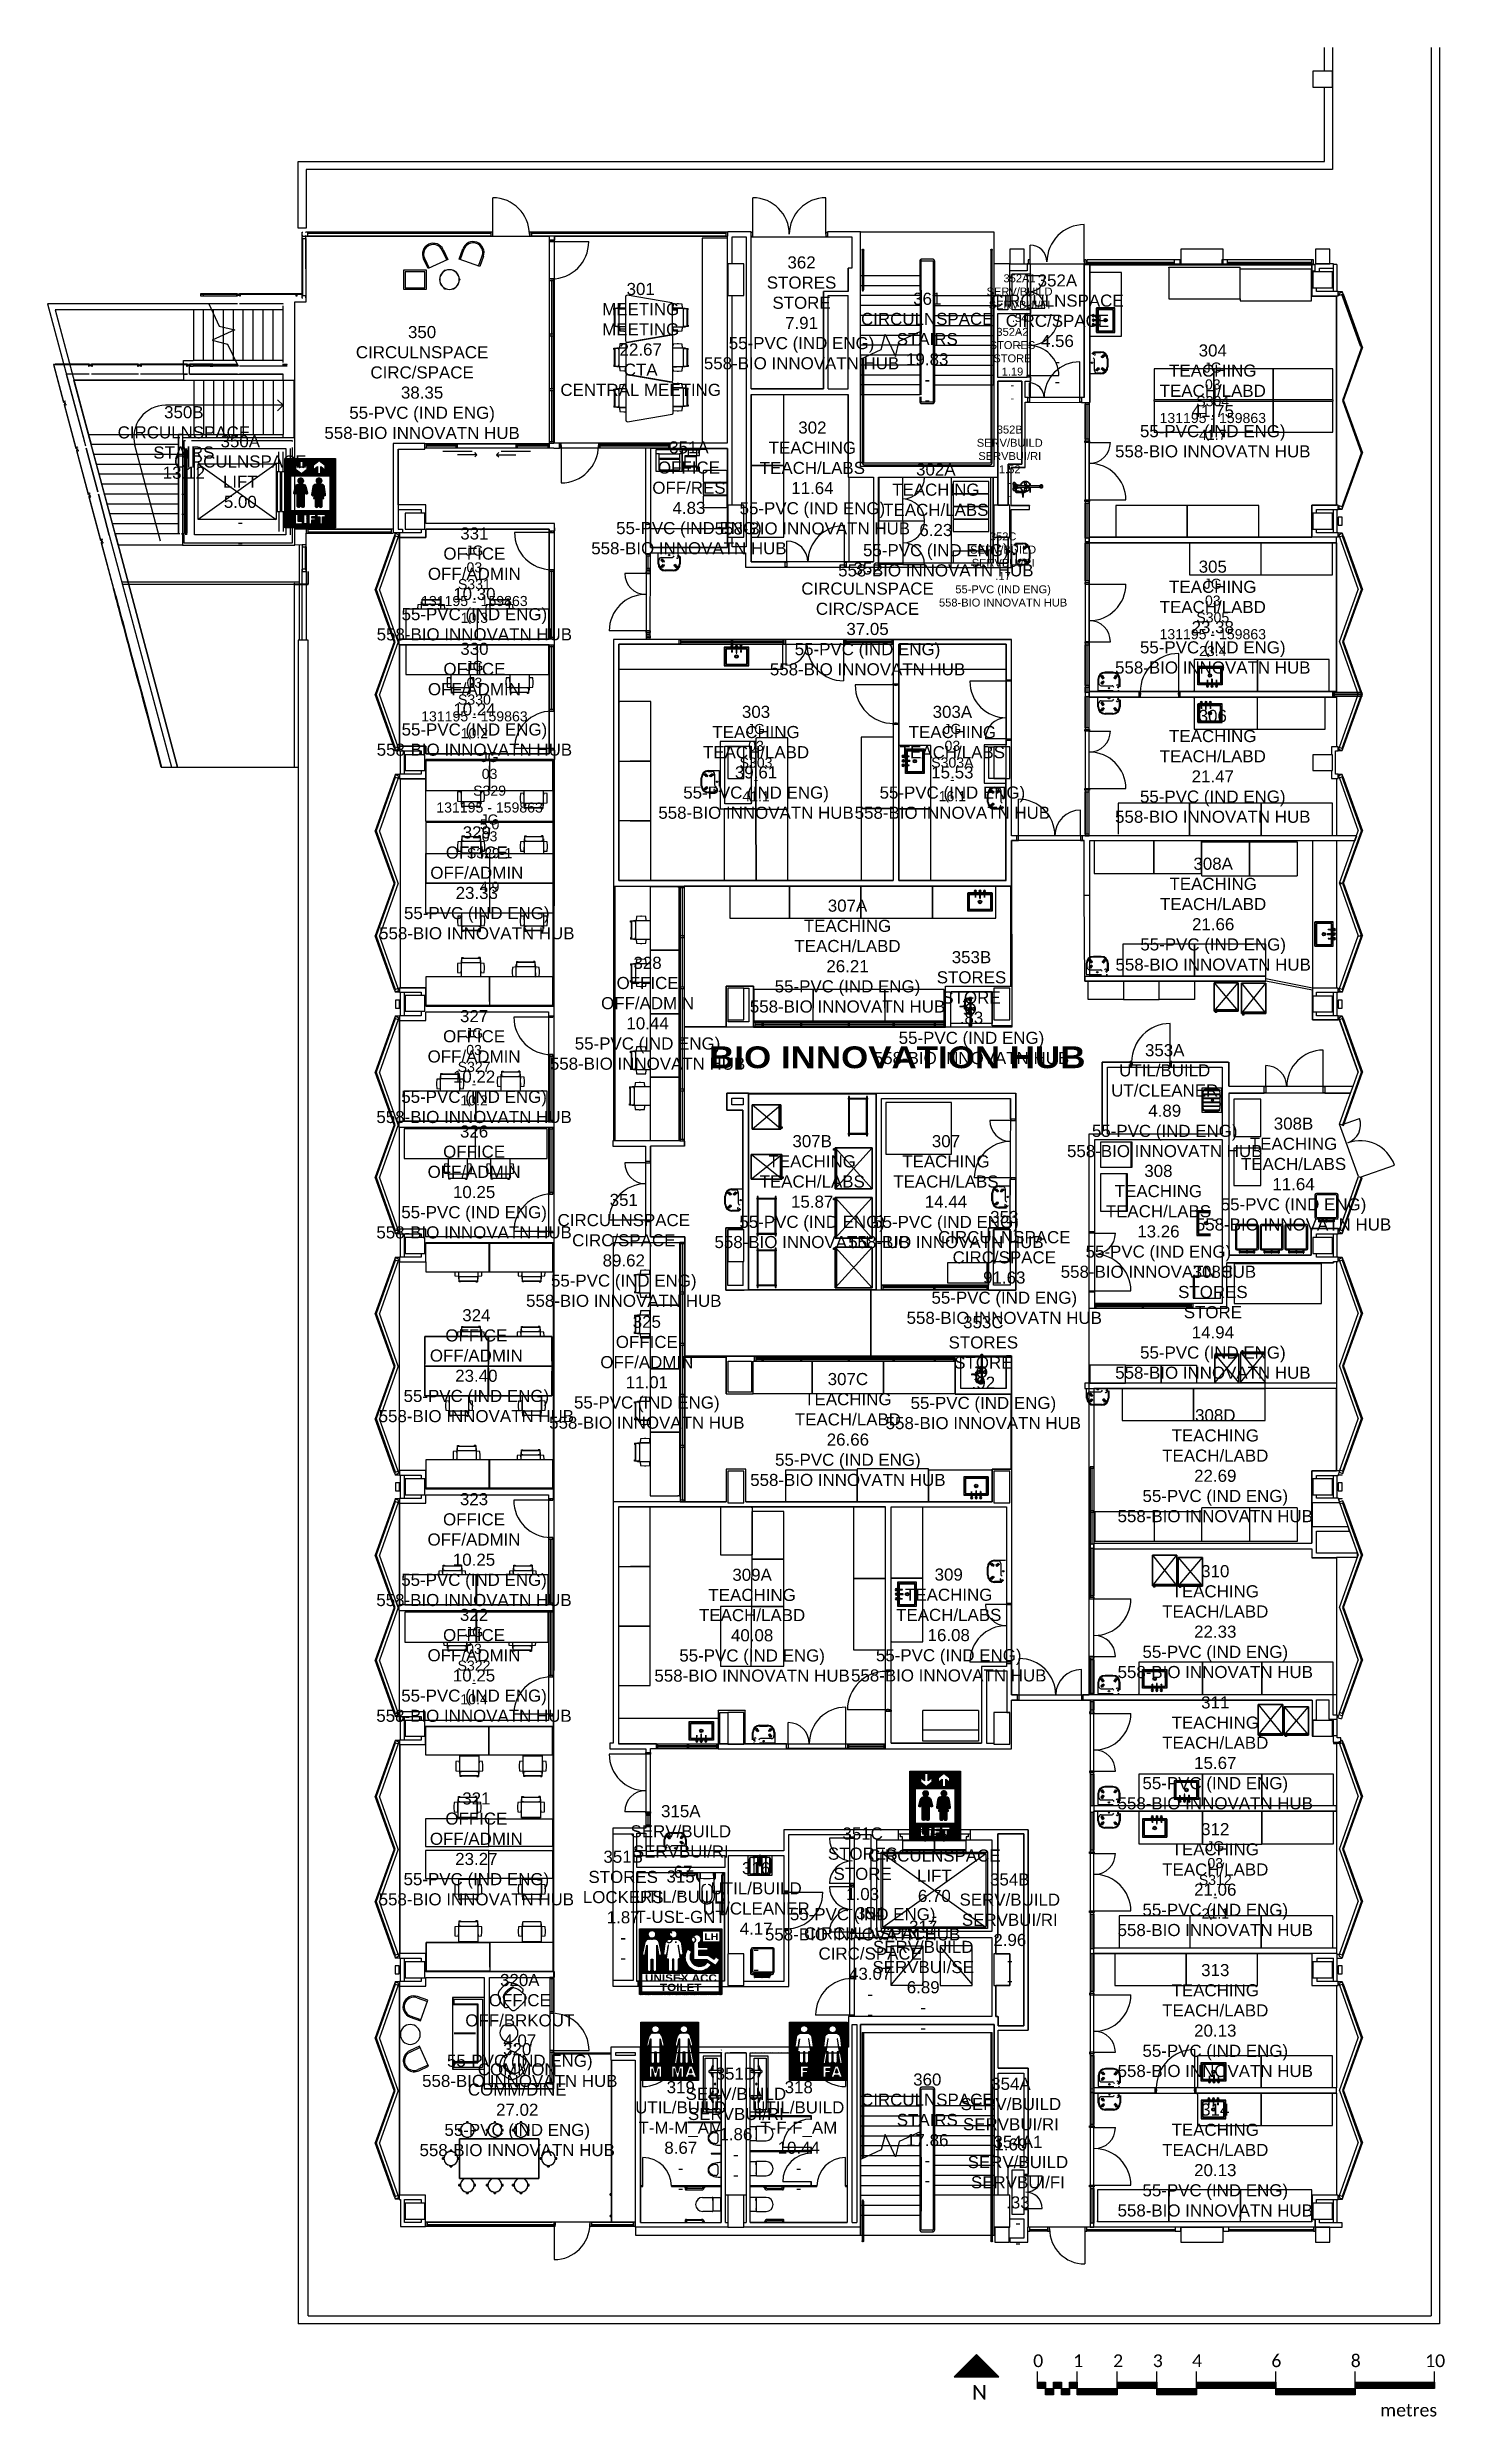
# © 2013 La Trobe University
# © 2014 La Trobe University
# Model space of a CAD drawing. Extents: x 15525 to 50715, y -3252 to 56414.
import ezdxf

# ---------------------------------------------------------------- set-up
doc = ezdxf.new("R2010")
doc.units = 0
doc.header["$MEASUREMENT"] = 0
doc.set_wipeout_variables(frame=1)
for name, color, linetype in [('A-Column__Concrete', 7, 'CONTINUOUS'), ('A-Door', 252, 'CONTINUOUS'), ('A-Equipment', 252, 'CONTINUOUS'), ('A-Furniture', 252, 'CONTINUOUS'), ('A-General', 252, 'CONTINUOUS'), ('A-Scale-North', 7, 'CONTINUOUS'), ('A-Stairs', 7, 'CONTINUOUS'), ('A-Symbol-Lift', 7, 'CONTINUOUS'), ('A-Wall__Brick', 7, 'CONTINUOUS'), ('A-Wall__Partition', 252, 'CONTINUOUS'), ('A-Wall__Stud', 252, 'CONTINUOUS'), ('A-Window', 7, 'CONTINUOUS'), ('H-Fixtures__Sanitary', 252, 'CONTINUOUS'), ('H-Fixtures__Sink', 252, 'CONTINUOUS'), ('RM$', 7, 'CONTINUOUS'), ('RM$TXT', 4, 'CONTINUOUS'), ('SU$', 12, 'CONTINUOUS'), ('SU$TXT', 12, 'CONTINUOUS')]:
    doc.layers.add(name, color=color, linetype=linetype)
doc.layers.add('A-Symbol-Toilet', color=7, linetype='CONTINUOUS', true_color=0x144fff)
doc.styles.add('Arial', font='arial.ttf')
doc.styles.add('MtXpl_Arial_Black', font='')
doc.styles.add('ROMANT', font='ROMANS')
doc.styles.get('MtXpl_Arial_Black').set_extended_font_data('Arial Black')

msp = doc.modelspace()

# ---------------------------------------------------------------- texts
at = {"layer": 'A-General', "color": 1, "true_color": 0xff0000, "style": 'MtXpl_Arial_Black'}
msp.add_text('BIO INNOVATION HUB', height=550, dxfattribs=at).set_placement((32192, 30706))
at = {"layer": 'A-Scale-North', "width": 2953.08, "attachment_point": 1, "style": 'ROMANT'}
for s, insert, char_height in [('{\\fCalibri|b0|i0|c0|p34;0}', (40353, -1685), 320), ('{\\fCalibri|b0|i0|c0|p34;1}', (41360, -1685), 320), ('{\\fCalibri|b0|i0|c0|p34;2}', (42365, -1685), 320), ('{\\fCalibri|b0|i0|c0|p34;3}', (43365, -1685), 320), ('{\\fCalibri|b0|i0|c0|p34;4}', (44355, -1685), 320), ('{\\fCalibri|b0|i0|c0|p34;6}', (46351, -1685), 320), ('{\\fCalibri|b0|i0|c0|p34;8}', (48350, -1685), 320), ('{\\fCalibri|b0|i0|c0|p34;10}', (50223, -1685), 320), ('{\\fCalibri|b0|i0|c0|p34;N}', (38814, -2452), 370), ('{\\fCalibri|b0|i0|c0|p34;metres}', (49095, -2928), 320)]:
    msp.add_mtext(s, dxfattribs=dict(at, insert=insert, char_height=char_height))
at = {"layer": 'RM$TXT', "attachment_point": 8, "style": 'Arial'}
for s, insert, char_height in [('362^M^JSTORES^M^JSTORE^M^J7.91^M^J55-PVC (IND ENG)^M^J558-BIO INNOVATN HUB^M^J', (34519, 48302), 304.8), ('301^M^JMEETING^M^JMEETING^M^J22.67^M^JCTA^M^JCENTRAL MEETING^M^J', (30468, 47633), 304.8), ('361^M^JCIRCULNSPACE^M^JSTAIRS^M^J19.83^M^J-^M^J-^M^J', (37685, 47391), 304.8), ('352A1^M^JSERV/BUILD^M^JSERVBUI/FI^M^J.34^M^J-^M^J-^M^J', (40010, 48832), 200), ('352A^M^JCIRCULNSPACE^M^JCIRC/SPACE^M^J4.56^M^J-^M^J-^M^J', (40963, 47852), 304.8), ('350^M^JCIRCULNSPACE^M^JCIRC/SPACE^M^J38.35^M^J55-PVC (IND ENG)^M^J558-BIO INNOVATN HUB^M^J', (24962, 46548), 304.8), ('352A2^M^JSTORES^M^JSTORE^M^J1.19^M^J-^M^J-^M^J', (39831, 47483), 200), ('304^M^JTEACHING^M^JTEACH/LABD^M^J41.75^M^J55-PVC (IND ENG)^M^J558-BIO INNOVATN HUB^M^J', (44876, 46085), 304.8), ('350B^M^JCIRCULNSPACE^M^JSTAIRS^M^J13.12^M^J-^M^J-^M^J', (18962, 44534), 304.8), ('302^M^JTEACHING^M^JTEACH/LABS^M^J11.64^M^J55-PVC (IND ENG)^M^J558-BIO INNOVATN HUB^M^J', (34792, 44143), 304.8), ('352B^M^JSERV/BUILD^M^JSERVBUI/RI^M^J1.52^M^J-^M^J-^M^J', (39763, 45023), 200), ('351A^M^JOFFICE^M^JOFF/RES^M^J4.83^M^J55-PVC (IND ENG)^M^J558-BIO INNOVATN HUB^M^J', (31683, 43644), 304.8), ('302A^M^JTEACHING^M^JTEACH/LABS^M^J6.23^M^J55-PVC (IND ENG)^M^J558-BIO INNOVATN HUB^M^J', (37901, 43087), 304.8), ('331^M^JOFFICE^M^JOFF/ADMIN^M^J10.30^M^J55-PVC (IND ENG)^M^J558-BIO INNOVATN HUB^M^J', (26279, 41476), 304.8), ('352C^M^JSERV/BUILD^M^JSERVBUI/RI^M^J.17^M^J55-PVC (IND ENG)^M^J558-BIO INNOVATN HUB^M^J', (39596, 42330), 200), ('352^M^JCIRCULNSPACE^M^JCIRC/SPACE^M^J37.05^M^J55-PVC (IND ENG)^M^J558-BIO INNOVATN HUB^M^J', (36181, 40595), 304.8), ('305^M^JTEACHING^M^JTEACH/LABD^M^J23.38^M^J55-PVC (IND ENG)^M^J558-BIO INNOVATN HUB^M^J', (44876, 40640), 304.8), ('330^M^JOFFICE^M^JOFF/ADMIN^M^J10.24^M^J55-PVC (IND ENG)^M^J558-BIO INNOVATN HUB^M^J', (26280, 38571), 304.8), ('303^M^JTEACHING^M^JTEACH/LABD^M^J39.61^M^J55-PVC (IND ENG)^M^J558-BIO INNOVATN HUB^M^J', (33373, 36983), 304.8), ('303A^M^JTEACHING^M^JTEACH/LABS^M^J15.53^M^J55-PVC (IND ENG)^M^J558-BIO INNOVATN HUB^M^J', (38318, 36983), 304.8), ('306^M^JTEACHING^M^JTEACH/LABD^M^J21.47^M^J55-PVC (IND ENG)^M^J558-BIO INNOVATN HUB^M^J', (44876, 36882), 304.8), ('329^M^JOFFICE^M^JOFF/ADMIN^M^J23.33^M^J55-PVC (IND ENG)^M^J558-BIO INNOVATN HUB^M^J', (26340, 33948), 304.8), ('308A^M^JTEACHING^M^JTEACH/LABD^M^J21.66^M^J55-PVC (IND ENG)^M^J558-BIO INNOVATN HUB^M^J', (44886, 33159), 304.8), ('307A^M^JTEACHING^M^JTEACH/LABD^M^J26.21^M^J55-PVC (IND ENG)^M^J558-BIO INNOVATN HUB^M^J', (35677, 32103), 304.8), ('328^M^JOFFICE^M^JOFF/ADMIN^M^J10.44^M^J55-PVC (IND ENG)^M^J558-BIO INNOVATN HUB^M^J', (30641, 30663), 304.8), ('353B^M^JSTORES^M^JSTORE^M^J.83^M^J55-PVC (IND ENG)^M^J558-BIO INNOVATN HUB^M^J', (38799, 30806), 304.8), ('327^M^JOFFICE^M^JOFF/ADMIN^M^J10.22^M^J55-PVC (IND ENG)^M^J558-BIO INNOVATN HUB^M^J', (26272, 29321), 304.8), ('353A^M^JUTIL/BUILD^M^JUT/CLEANER^M^J4.89^M^J55-PVC (IND ENG)^M^J558-BIO INNOVATN HUB^M^J', (43666, 28463), 304.8), ('326^M^JOFFICE^M^JOFF/ADMIN^M^J10.25^M^J55-PVC (IND ENG)^M^J558-BIO INNOVATN HUB^M^J', (26272, 26415), 304.8), ('308B^M^JTEACHING^M^JTEACH/LABS^M^J11.64^M^J55-PVC (IND ENG)^M^J558-BIO INNOVATN HUB^M^J', (46910, 26614), 304.8), ('307B^M^JTEACHING^M^JTEACH/LABS^M^J15.87^M^J55-PVC (IND ENG)^M^J558-BIO INNOVATN HUB^M^J', (34787, 26172), 304.8), ('307^M^JTEACHING^M^JTEACH/LABS^M^J14.44^M^J55-PVC (IND ENG)^M^J558-BIO INNOVATN HUB^M^J', (38156, 26171), 304.8), ('308^M^JTEACHING^M^JTEACH/LABS^M^J13.26^M^J55-PVC (IND ENG)^M^J558-BIO INNOVATN HUB^M^J', (43507, 25423), 304.8), ('351^M^JCIRCULNSPACE^M^JCIRC/SPACE^M^J89.62^M^J55-PVC (IND ENG)^M^J558-BIO INNOVATN HUB^M^J', (30042, 24692), 304.8), ('353^M^JCIRCULNSPACE^M^JCIRC/SPACE^M^J91.63^M^J55-PVC (IND ENG)^M^J558-BIO INNOVATN HUB^M^J', (39625, 24262), 304.8), ('308C^M^JSTORES^M^JSTORE^M^J14.94^M^J55-PVC (IND ENG)^M^J558-BIO INNOVATN HUB^M^J', (44879, 22881), 304.8), ('324^M^JOFFICE^M^JOFF/ADMIN^M^J23.40^M^J55-PVC (IND ENG)^M^J558-BIO INNOVATN HUB^M^J', (26329, 21788), 304.8), ('325^M^JOFFICE^M^JOFF/ADMIN^M^J11.01^M^J55-PVC (IND ENG)^M^J558-BIO INNOVATN HUB^M^J', (30622, 21623), 304.8), ('353C^M^JSTORES^M^JSTORE^M^J.92^M^J55-PVC (IND ENG)^M^J558-BIO INNOVATN HUB^M^J', (39098, 21612), 304.8), ('307C^M^JTEACHING^M^JTEACH/LABD^M^J26.66^M^J55-PVC (IND ENG)^M^J558-BIO INNOVATN HUB^M^J', (35686, 20181), 304.8), ('308D^M^JTEACHING^M^JTEACH/LABD^M^J22.69^M^J55-PVC (IND ENG)^M^J558-BIO INNOVATN HUB^M^J', (44939, 19269), 304.8), ('323^M^JOFFICE^M^JOFF/ADMIN^M^J10.25^M^J55-PVC (IND ENG)^M^J558-BIO INNOVATN HUB^M^J', (26270, 17156), 304.8), ('309A^M^JTEACHING^M^JTEACH/LABD^M^J40.08^M^J55-PVC (IND ENG)^M^J558-BIO INNOVATN HUB^M^J', (33274, 15252), 304.8), ('309^M^JTEACHING^M^JTEACH/LABS^M^J16.08^M^J55-PVC (IND ENG)^M^J558-BIO INNOVATN HUB^M^J', (38226, 15257), 304.8), ('310^M^JTEACHING^M^JTEACH/LABD^M^J22.33^M^J55-PVC (IND ENG)^M^J558-BIO INNOVATN HUB^M^J', (44939, 15343), 304.8), ('322^M^JOFFICE^M^JOFF/ADMIN^M^J10.25^M^J55-PVC (IND ENG)^M^J558-BIO INNOVATN HUB^M^J', (26270, 14241), 304.8), ('311^M^JTEACHING^M^JTEACH/LABD^M^J15.67^M^J55-PVC (IND ENG)^M^J558-BIO INNOVATN HUB^M^J', (44939, 12037), 304.8), ('321^M^JOFFICE^M^JOFF/ADMIN^M^J23.27^M^J55-PVC (IND ENG)^M^J558-BIO INNOVATN HUB^M^J', (26329, 9619), 304.8), ('315A^M^JSERV/BUILD^M^JSERVBUI/RI^M^J.67^M^J-^M^J-^M^J', (31478, 9303), 304.8), ('312^M^JTEACHING^M^JTEACH/LABD^M^J21.06^M^J55-PVC (IND ENG)^M^J558-BIO INNOVATN HUB^M^J', (44939, 8846), 304.8), ('354B^M^JSERV/BUILD^M^JSERVBUI/RI^M^J2.96^M^J-^M^J-^M^J', (39764, 7583), 304.8), ('317^M^JSERV/BUILD^M^JSERVBUI/SE^M^J6.89^M^J-^M^J-^M^J', (37583, 6393), 304.8), ('320A^M^JOFFICE^M^JOFF/BRKOUT^M^J4.07^M^J55-PVC (IND ENG)^M^J558-BIO INNOVATN HUB^M^J', (27423, 5046), 304.8), ('313^M^JTEACHING^M^JTEACH/LABD^M^J20.13^M^J55-PVC (IND ENG)^M^J558-BIO INNOVATN HUB^M^J', (44939, 5296), 304.8), ('320^M^JCOMMON^M^JCOMM/DINE^M^J27.02^M^J55-PVC (IND ENG)^M^J558-BIO INNOVATN HUB^M^J', (27358, 3304), 304.8), ('360^M^JCIRCULNSPACE^M^JSTAIRS^M^J17.86^M^J-^M^J-^M^J', (37686, 2544), 304.8), ('354A^M^JSERV/BUILD^M^JSERVBUI/RI^M^J1.69^M^J-^M^J-^M^J', (39792, 2435), 304.8), ('314^M^JTEACHING^M^JTEACH/LABD^M^J20.13^M^J55-PVC (IND ENG)^M^J558-BIO INNOVATN HUB^M^J', (44939, 1783), 304.8), ('354A1^M^JSERV/BUILD^M^JSERVBUI/FI^M^J.33^M^J-^M^J-^M^J', (39968, 974), 304.8)]:
    msp.add_mtext(s, dxfattribs=dict(at, insert=insert, char_height=char_height))
at = {"layer": 'SU$TXT', "char_height": 254, "attachment_point": 8, "style": 'Arial'}
for s, insert in [('JG^M^J03^M^JS304^M^J131195 - 159863^M^J41.7^M^J', (44876, 46530)), ('JG^M^J03^M^JS331^M^J131195 - 159863^M^J10.3^M^J', (26279, 41918)), ('JG^M^J03^M^JS305^M^J131195 - 159863^M^J23.4^M^J', (44876, 41082)), ('JG^M^J03^M^JS330^M^J131195 - 159863^M^J10.2^M^J', (26280, 39013)), ('JG^M^J03^M^JS303A^M^J-^M^J16.1^M^J', (38318, 37426)), ('JG^M^J03^M^JS303^M^J-^M^J41.1^M^J', (33373, 37428)), ('JG^M^J03^M^JS329^M^J131195 - 159863^M^J5.0^M^J', (26662, 36718)), ('JG^M^J03^M^JS329-1^M^J-^M^J4.9^M^J', (26662, 35145)), ('JG^M^J03^M^JS327^M^J-^M^J10.2^M^J', (26272, 29764)), ('JG^M^J03^M^JS322^M^J-^M^J10.4^M^J', (26270, 14684)), ('JG^M^J03^M^JS312^M^J-^M^J21.1^M^J', (44939, 9291))]:
    msp.add_mtext(s, dxfattribs=dict(at, insert=insert))

# ---------------------------------------------------------------- blocks, each defined once
blk = doc.blocks.new('A$C0be1a1f3')
at = {"layer": 'A-Scale-North'}
for p, q in [((0, -425), (0, 0)), ((1000, -584), (1000, 0)), ((0, -271), (5, -266)), ((0, -284), (18, -266)), ((0, -296), (30, -266)), ((0, -308), (42, -266)), ((0, -321), (55, -266)), ((0, -333), (67, -266)), ((0, -346), (80, -266)), ((0, -358), (92, -266)), ((0, -370), (104, -266)), ((0, -383), (117, -266)), ((0, -395), (129, -266)), ((0, -407), (141, -266)), ((0, -420), (154, -266)), ((7, -425), (166, -266)), ((19, -425), (179, -266)), ((32, -425), (191, -266)), ((44, -425), (200, -269)), ((57, -425), (200, -282)), ((69, -425), (200, -294)), ((81, -425), (200, -306)), ((94, -425), (200, -319)), ((106, -425), (200, -331)), ((118, -425), (200, -344)), ((131, -425), (200, -356)), ((143, -425), (200, -368)), ((156, -425), (200, -381)), ((168, -425), (200, -393)), ((180, -425), (200, -405)), ((193, -425), (200, -418)), ((200, -430), (205, -425)), ((200, -443), (217, -425)), ((200, -455), (230, -425)), ((200, -467), (242, -425)), ((200, -480), (255, -425)), ((200, -492), (267, -425)), ((200, -504), (279, -425)), ((200, -517), (292, -425)), ((200, -529), (304, -425)), ((200, -542), (316, -425)), ((200, -554), (329, -425)), ((200, -566), (341, -425)), ((200, -579), (354, -425)), ((207, -584), (366, -425)), ((219, -584), (378, -425)), ((232, -584), (391, -425)), ((244, -584), (400, -428)), ((256, -584), (400, -440)), ((269, -584), (400, -453)), ((281, -584), (400, -465)), ((293, -584), (400, -478)), ((306, -584), (400, -490)), ((318, -584), (400, -502)), ((331, -584), (400, -515)), ((343, -584), (400, -527)), ((355, -584), (400, -539)), ((368, -584), (400, -552)), ((380, -584), (400, -564)), ((392, -584), (400, -577)), ((400, -267), (401, -266)), ((400, -280), (414, -266)), ((400, -292), (426, -266)), ((400, -304), (438, -266)), ((400, -317), (451, -266)), ((400, -329), (463, -266)), ((400, -342), (476, -266)), ((400, -354), (488, -266)), ((400, -366), (500, -266)), ((400, -379), (513, -266)), ((400, -391), (525, -266)), ((400, -403), (537, -266)), ((400, -416), (550, -266)), ((403, -425), (562, -266)), ((415, -425), (575, -266)), ((428, -425), (587, -266)), ((440, -425), (599, -266)), ((453, -425), (600, -278)), ((465, -425), (600, -290)), ((477, -425), (600, -302)), ((490, -425), (600, -315)), ((502, -425), (600, -327)), ((514, -425), (600, -339)), ((527, -425), (600, -352)), ((539, -425), (600, -364)), ((552, -425), (600, -377)), ((564, -425), (600, -389)), ((576, -425), (600, -401)), ((589, -425), (600, -414)), ((600, -426), (601, -425)), ((600, -438), (613, -425)), ((600, -451), (626, -425)), ((600, -463), (638, -425)), ((600, -476), (651, -425)), ((600, -488), (663, -425)), ((600, -500), (675, -425)), ((600, -513), (688, -425)), ((600, -525), (700, -425)), ((600, -537), (712, -425)), ((600, -550), (725, -425)), ((600, -562), (737, -425)), ((600, -575), (750, -425)), ((603, -584), (762, -425)), ((615, -584), (774, -425)), ((628, -584), (787, -425)), ((640, -584), (799, -425)), ((652, -584), (800, -436)), ((665, -584), (800, -449)), ((677, -584), (800, -461)), ((689, -584), (800, -474)), ((702, -584), (800, -486)), ((714, -584), (800, -498)), ((727, -584), (800, -511)), ((739, -584), (800, -523)), ((751, -584), (800, -535)), ((764, -584), (800, -548)), ((776, -584), (800, -560)), ((788, -584), (800, -573)), ((800, -276), (810, -266)), ((800, -288), (822, -266)), ((800, -300), (834, -266)), ((800, -313), (847, -266)), ((800, -325), (859, -266)), ((800, -337), (872, -266)), ((800, -350), (884, -266)), ((800, -362), (896, -266)), ((800, -375), (909, -266)), ((800, -387), (921, -266)), ((800, -399), (933, -266)), ((800, -412), (946, -266)), ((800, -424), (958, -266)), ((811, -425), (971, -266)), ((824, -425), (983, -266)), ((836, -425), (995, -266)), ((849, -425), (1000, -274)), ((861, -425), (1000, -286)), ((873, -425), (1000, -298)), ((886, -425), (1000, -311)), ((898, -425), (1000, -323)), ((910, -425), (1000, -335)), ((923, -425), (1000, -348)), ((935, -425), (1000, -360)), ((948, -425), (1000, -373)), ((960, -425), (1000, -385)), ((972, -425), (1000, -397)), ((985, -425), (1000, -410)), ((997, -425), (1000, -422)), ((1000, -434), (1009, -425)), ((1000, -447), (1022, -425)), ((1000, -459), (1034, -425)), ((1000, -472), (1047, -425)), ((1000, -484), (1059, -425)), ((1000, -496), (1071, -425)), ((1000, -509), (1084, -425)), ((1000, -521), (1096, -425)), ((1000, -533), (1108, -425)), ((1000, -546), (1121, -425)), ((1000, -558), (1133, -425)), ((1000, -571), (1146, -425)), ((1000, -583), (1158, -425)), ((1011, -584), (1170, -425)), ((1023, -584), (1183, -425)), ((1036, -584), (1195, -425)), ((1048, -584), (1207, -425)), ((1061, -584), (1220, -425)), ((1073, -584), (1232, -425)), ((1085, -584), (1244, -425)), ((1098, -584), (1257, -425)), ((1110, -584), (1269, -425)), ((1122, -584), (1282, -425)), ((1135, -584), (1294, -425)), ((1147, -584), (1306, -425)), ((1160, -584), (1319, -425)), ((1172, -584), (1331, -425)), ((1184, -584), (1343, -425)), ((1197, -584), (1356, -425)), ((1209, -584), (1368, -425)), ((1221, -584), (1381, -425)), ((1234, -584), (1393, -425)), ((1246, -584), (1405, -425)), ((1259, -584), (1418, -425)), ((1271, -584), (1430, -425)), ((1283, -584), (1442, -425)), ((1296, -584), (1455, -425)), ((1308, -584), (1467, -425)), ((1320, -584), (1480, -425)), ((1333, -584), (1492, -425)), ((1345, -584), (1504, -425)), ((1358, -584), (1517, -425)), ((1370, -584), (1529, -425)), ((1382, -584), (1541, -425)), ((1395, -584), (1554, -425)), ((1407, -584), (1566, -425)), ((1419, -584), (1579, -425)), ((1432, -584), (1591, -425)), ((1444, -584), (1603, -425)), ((1457, -584), (1616, -425)), ((1469, -584), (1628, -425)), ((1481, -584), (1640, -425)), ((1494, -584), (1653, -425)), ((1506, -584), (1665, -425)), ((1518, -584), (1678, -425)), ((1531, -584), (1690, -425)), ((1543, -584), (1702, -425)), ((1556, -584), (1715, -425)), ((1568, -584), (1727, -425)), ((1580, -584), (1739, -425)), ((1593, -584), (1752, -425)), ((1605, -584), (1764, -425)), ((1617, -584), (1777, -425)), ((1630, -584), (1789, -425)), ((1642, -584), (1801, -425)), ((1655, -584), (1814, -425)), ((1667, -584), (1826, -425)), ((1679, -584), (1838, -425)), ((1692, -584), (1851, -425)), ((1704, -584), (1863, -425)), ((1716, -584), (1876, -425)), ((1729, -584), (1888, -425)), ((1741, -584), (1900, -425)), ((1754, -584), (1913, -425)), ((1766, -584), (1925, -425)), ((1778, -584), (1937, -425)), ((1791, -584), (1950, -425)), ((1803, -584), (1962, -425)), ((1815, -584), (1975, -425)), ((1828, -584), (1987, -425)), ((1840, -584), (1999, -425)), ((1853, -584), (2000, -437)), ((1865, -584), (2000, -449)), ((1877, -584), (2000, -462)), ((1890, -584), (2000, -474)), ((1902, -584), (2000, -486)), ((1914, -584), (2000, -499)), ((1927, -584), (2000, -511)), ((1939, -584), (2000, -523)), ((1952, -584), (2000, -536)), ((1964, -584), (2000, -548)), ((1976, -584), (2000, -561)), ((1989, -584), (2000, -573)), ((2000, -584), (2000, 0)), ((2000, -276), (2010, -266)), ((2000, -288), (2022, -266)), ((2000, -301), (2035, -266)), ((2000, -313), (2047, -266)), ((2000, -325), (2059, -266)), ((2000, -338), (2072, -266)), ((2000, -350), (2084, -266)), ((2000, -363), (2097, -266)), ((2000, -375), (2109, -266)), ((2000, -387), (2121, -266)), ((2000, -400), (2134, -266)), ((2000, -412), (2146, -266)), ((2000, -424), (2158, -266)), ((2012, -425), (2171, -266)), ((2024, -425), (2183, -266)), ((2036, -425), (2196, -266)), ((2049, -425), (2208, -266)), ((2061, -425), (2220, -266)), ((2074, -425), (2233, -266)), ((2086, -425), (2245, -266)), ((2098, -425), (2257, -266)), ((2111, -425), (2270, -266)), ((2123, -425), (2282, -266)), ((2135, -425), (2295, -266)), ((2148, -425), (2307, -266)), ((2160, -425), (2319, -266)), ((2173, -425), (2332, -266)), ((2185, -425), (2344, -266)), ((2197, -425), (2356, -266)), ((2210, -425), (2369, -266)), ((2222, -425), (2381, -266)), ((2234, -425), (2394, -266)), ((2247, -425), (2406, -266)), ((2259, -425), (2418, -266)), ((2272, -425), (2431, -266)), ((2284, -425), (2443, -266)), ((2296, -425), (2455, -266)), ((2309, -425), (2468, -266)), ((2321, -425), (2480, -266)), ((2333, -425), (2493, -266)), ((2346, -425), (2505, -266)), ((2358, -425), (2517, -266)), ((2371, -425), (2530, -266)), ((2383, -425), (2542, -266)), ((2395, -425), (2554, -266)), ((2408, -425), (2567, -266)), ((2420, -425), (2579, -266)), ((2432, -425), (2592, -266)), ((2445, -425), (2604, -266)), ((2457, -425), (2616, -266)), ((2470, -425), (2629, -266)), ((2482, -425), (2641, -266)), ((2494, -425), (2653, -266)), ((2507, -425), (2666, -266)), ((2519, -425), (2678, -266)), ((2531, -425), (2691, -266)), ((2544, -425), (2703, -266)), ((2556, -425), (2715, -266)), ((2569, -425), (2728, -266)), ((2581, -425), (2740, -266)), ((2593, -425), (2752, -266)), ((2606, -425), (2765, -266)), ((2618, -425), (2777, -266)), ((2630, -425), (2790, -266)), ((2643, -425), (2802, -266)), ((2655, -425), (2814, -266)), ((2668, -425), (2827, -266)), ((2680, -425), (2839, -266)), ((2692, -425), (2851, -266)), ((2705, -425), (2864, -266)), ((2717, -425), (2876, -266)), ((2729, -425), (2889, -266)), ((2742, -425), (2901, -266)), ((2754, -425), (2913, -266)), ((2767, -425), (2926, -266)), ((2779, -425), (2938, -266)), ((2791, -425), (2950, -266)), ((2804, -425), (2963, -266)), ((2816, -425), (2975, -266)), ((2828, -425), (2988, -266)), ((2841, -425), (3000, -266)), ((2853, -425), (3000, -278)), ((2866, -425), (3000, -291)), ((2878, -425), (3000, -303)), ((2890, -425), (3000, -315)), ((2903, -425), (3000, -328)), ((2915, -425), (3000, -340)), ((2927, -425), (3000, -352)), ((2940, -425), (3000, -365)), ((2952, -425), (3000, -377)), ((2965, -425), (3000, -390)), ((2977, -425), (3000, -402)), ((2989, -425), (3000, -414)), ((3000, -584), (3000, 0)), ((3000, -427), (3002, -425)), ((3000, -439), (3014, -425)), ((3000, -451), (3026, -425)), ((3000, -464), (3039, -425)), ((3000, -476), (3051, -425)), ((3000, -489), (3064, -425)), ((3000, -501), (3076, -425)), ((3000, -513), (3088, -425)), ((3000, -526), (3101, -425)), ((3000, -538), (3113, -425)), ((3000, -550), (3125, -425)), ((3000, -563), (3138, -425)), ((3000, -575), (3150, -425)), ((3003, -584), (3163, -425)), ((3016, -584), (3175, -425)), ((3028, -584), (3187, -425)), ((3041, -584), (3200, -425)), ((3053, -584), (3212, -425)), ((3065, -584), (3224, -425)), ((3078, -584), (3237, -425)), ((3090, -584), (3249, -425)), ((3102, -584), (3262, -425)), ((3115, -584), (3274, -425)), ((3127, -584), (3286, -425)), ((3140, -584), (3299, -425)), ((3152, -584), (3311, -425)), ((3164, -584), (3323, -425)), ((3177, -584), (3336, -425)), ((3189, -584), (3348, -425)), ((3201, -584), (3361, -425)), ((3214, -584), (3373, -425)), ((3226, -584), (3385, -425)), ((3239, -584), (3398, -425)), ((3251, -584), (3410, -425)), ((3263, -584), (3422, -425)), ((3276, -584), (3435, -425)), ((3288, -584), (3447, -425)), ((3300, -584), (3460, -425)), ((3313, -584), (3472, -425)), ((3325, -584), (3484, -425)), ((3338, -584), (3497, -425)), ((3350, -584), (3509, -425)), ((3362, -584), (3521, -425)), ((3375, -584), (3534, -425)), ((3387, -584), (3546, -425)), ((3399, -584), (3559, -425)), ((3412, -584), (3571, -425)), ((3424, -584), (3583, -425)), ((3437, -584), (3596, -425)), ((3449, -584), (3608, -425)), ((3461, -584), (3620, -425)), ((3474, -584), (3633, -425)), ((3486, -584), (3645, -425)), ((3498, -584), (3657, -425)), ((3511, -584), (3670, -425)), ((3523, -584), (3682, -425)), ((3535, -584), (3695, -425)), ((3548, -584), (3707, -425)), ((3560, -584), (3719, -425)), ((3573, -584), (3732, -425)), ((3585, -584), (3744, -425)), ((3597, -584), (3756, -425)), ((3610, -584), (3769, -425)), ((3622, -584), (3781, -425)), ((3634, -584), (3794, -425)), ((3647, -584), (3806, -425)), ((3659, -584), (3818, -425)), ((3672, -584), (3831, -425)), ((3684, -584), (3843, -425)), ((3696, -584), (3855, -425)), ((3709, -584), (3868, -425)), ((3721, -584), (3880, -425)), ((3733, -584), (3893, -425)), ((3746, -584), (3905, -425)), ((3758, -584), (3917, -425)), ((3771, -584), (3930, -425)), ((3783, -584), (3942, -425)), ((3795, -584), (3954, -425)), ((3808, -584), (3967, -425)), ((3820, -584), (3979, -425)), ((3832, -584), (3992, -425)), ((3845, -584), (4000, -429)), ((3857, -584), (4000, -441)), ((3870, -584), (4000, -454)), ((3882, -584), (4000, -466)), ((3894, -584), (4000, -479)), ((3907, -584), (4000, -491)), ((3919, -584), (4000, -503)), ((3931, -584), (4000, -516)), ((3944, -584), (4000, -528)), ((3956, -584), (4000, -540)), ((3969, -584), (4000, -553)), ((3981, -584), (4000, -565)), ((3993, -584), (4000, -578)), ((4000, -584), (4000, 0)), ((4000, -268), (4002, -266)), ((4000, -281), (4015, -266)), ((4000, -293), (4027, -266)), ((4000, -305), (4039, -266)), ((4000, -318), (4052, -266)), ((4000, -330), (4064, -266)), ((4000, -342), (4076, -266)), ((4000, -355), (4089, -266)), ((4000, -367), (4101, -266)), ((4000, -380), (4114, -266)), ((4000, -392), (4126, -266)), ((4000, -404), (4138, -266)), ((4000, -417), (4151, -266)), ((4004, -425), (4163, -266)), ((4016, -425), (4175, -266)), ((4029, -425), (4188, -266)), ((4041, -425), (4200, -266)), ((4053, -425), (4213, -266)), ((4066, -425), (4225, -266)), ((4078, -425), (4237, -266)), ((4091, -425), (4250, -266)), ((4103, -425), (4262, -266)), ((4115, -425), (4274, -266)), ((4128, -425), (4287, -266)), ((4140, -425), (4299, -266)), ((4152, -425), (4312, -266)), ((4165, -425), (4324, -266)), ((4177, -425), (4336, -266)), ((4190, -425), (4349, -266)), ((4202, -425), (4361, -266)), ((4214, -425), (4373, -266)), ((4227, -425), (4386, -266)), ((4239, -425), (4398, -266)), ((4251, -425), (4411, -266)), ((4264, -425), (4423, -266)), ((4276, -425), (4435, -266)), ((4289, -425), (4448, -266)), ((4301, -425), (4460, -266)), ((4313, -425), (4472, -266)), ((4326, -425), (4485, -266)), ((4338, -425), (4497, -266)), ((4350, -425), (4510, -266)), ((4363, -425), (4522, -266)), ((4375, -425), (4534, -266)), ((4388, -425), (4547, -266)), ((4400, -425), (4559, -266)), ((4412, -425), (4571, -266)), ((4425, -425), (4584, -266)), ((4437, -425), (4596, -266)), ((4449, -425), (4609, -266)), ((4462, -425), (4621, -266)), ((4474, -425), (4633, -266)), ((4487, -425), (4646, -266)), ((4499, -425), (4658, -266)), ((4511, -425), (4670, -266)), ((4524, -425), (4683, -266)), ((4536, -425), (4695, -266)), ((4548, -425), (4708, -266)), ((4561, -425), (4720, -266)), ((4573, -425), (4732, -266)), ((4586, -425), (4745, -266)), ((4598, -425), (4757, -266)), ((4610, -425), (4769, -266)), ((4623, -425), (4782, -266)), ((4635, -425), (4794, -266)), ((4647, -425), (4807, -266)), ((4660, -425), (4819, -266)), ((4672, -425), (4831, -266)), ((4685, -425), (4844, -266)), ((4697, -425), (4856, -266)), ((4709, -425), (4868, -266)), ((4722, -425), (4881, -266)), ((4734, -425), (4893, -266)), ((4746, -425), (4906, -266)), ((4759, -425), (4918, -266)), ((4771, -425), (4930, -266)), ((4784, -425), (4943, -266)), ((4796, -425), (4955, -266)), ((4808, -425), (4967, -266)), ((4821, -425), (4980, -266)), ((4833, -425), (4992, -266)), ((4845, -425), (5005, -266)), ((4858, -425), (5017, -266)), ((4870, -425), (5029, -266)), ((4883, -425), (5042, -266)), ((4895, -425), (5054, -266)), ((4907, -425), (5066, -266)), ((4920, -425), (5079, -266)), ((4932, -425), (5091, -266)), ((4944, -425), (5104, -266)), ((4957, -425), (5116, -266)), ((4969, -425), (5128, -266)), ((4982, -425), (5141, -266)), ((4994, -425), (5153, -266)), ((5006, -425), (5165, -266)), ((5019, -425), (5178, -266)), ((5031, -425), (5190, -266)), ((5043, -425), (5203, -266)), ((5056, -425), (5215, -266)), ((5068, -425), (5227, -266)), ((5081, -425), (5240, -266)), ((5093, -425), (5252, -266)), ((5105, -425), (5264, -266)), ((5118, -425), (5277, -266)), ((5130, -425), (5289, -266)), ((5142, -425), (5302, -266)), ((5155, -425), (5314, -266)), ((5167, -425), (5326, -266)), ((5180, -425), (5339, -266)), ((5192, -425), (5351, -266)), ((5204, -425), (5363, -266)), ((5217, -425), (5376, -266)), ((5229, -425), (5388, -266)), ((5241, -425), (5401, -266)), ((5254, -425), (5413, -266)), ((5266, -425), (5425, -266)), ((5279, -425), (5438, -266)), ((5291, -425), (5450, -266)), ((5303, -425), (5462, -266)), ((5316, -425), (5475, -266)), ((5328, -425), (5487, -266)), ((5340, -425), (5500, -266)), ((5353, -425), (5512, -266)), ((5365, -425), (5524, -266)), ((5378, -425), (5537, -266)), ((5390, -425), (5549, -266)), ((5402, -425), (5561, -266)), ((5415, -425), (5574, -266)), ((5427, -425), (5586, -266)), ((5439, -425), (5599, -266)), ((5452, -425), (5611, -266)), ((5464, -425), (5623, -266)), ((5477, -425), (5636, -266)), ((5489, -425), (5648, -266)), ((5501, -425), (5660, -266)), ((5514, -425), (5673, -266)), ((5526, -425), (5685, -266)), ((5538, -425), (5698, -266)), ((5551, -425), (5710, -266)), ((5563, -425), (5722, -266)), ((5576, -425), (5735, -266)), ((5588, -425), (5747, -266)), ((5600, -425), (5759, -266)), ((5613, -425), (5772, -266)), ((5625, -425), (5784, -266)), ((5637, -425), (5797, -266)), ((5650, -425), (5809, -266)), ((5662, -425), (5821, -266)), ((5675, -425), (5834, -266)), ((5687, -425), (5846, -266)), ((5699, -425), (5858, -266)), ((5712, -425), (5871, -266)), ((5724, -425), (5883, -266)), ((5736, -425), (5896, -266)), ((5749, -425), (5908, -266)), ((5761, -425), (5920, -266)), ((5774, -425), (5933, -266)), ((5786, -425), (5945, -266)), ((5798, -425), (5957, -266)), ((5811, -425), (5970, -266)), ((5823, -425), (5982, -266)), ((5835, -425), (5995, -266)), ((5848, -425), (6000, -273)), ((5860, -425), (6000, -285)), ((5873, -425), (6000, -298)), ((5885, -425), (6000, -310)), ((5897, -425), (6000, -322)), ((5910, -425), (6000, -335)), ((5922, -425), (6000, -347)), ((5934, -425), (6000, -359)), ((5947, -425), (6000, -372)), ((5959, -425), (6000, -384)), ((5972, -425), (6000, -397)), ((5984, -425), (6000, -409)), ((5996, -425), (6000, -421)), ((6000, -584), (6000, 0)), ((6000, -434), (6009, -425)), ((6000, -446), (6021, -425)), ((6000, -458), (6033, -425)), ((6000, -471), (6046, -425)), ((6000, -483), (6058, -425)), ((6000, -496), (6070, -425)), ((6000, -508), (6083, -425)), ((6000, -520), (6095, -425)), ((6000, -533), (6108, -425)), ((6000, -545), (6120, -425)), ((6000, -557), (6132, -425)), ((6000, -570), (6145, -425)), ((6000, -582), (6157, -425)), ((6010, -584), (6169, -425)), ((6023, -584), (6182, -425)), ((6035, -584), (6194, -425)), ((6047, -584), (6207, -425)), ((6060, -584), (6219, -425)), ((6072, -584), (6231, -425)), ((6085, -584), (6244, -425)), ((6097, -584), (6256, -425)), ((6109, -584), (6268, -425)), ((6122, -584), (6281, -425)), ((6134, -584), (6293, -425)), ((6146, -584), (6306, -425)), ((6159, -584), (6318, -425)), ((6171, -584), (6330, -425)), ((6184, -584), (6343, -425)), ((6196, -584), (6355, -425)), ((6208, -584), (6367, -425)), ((6221, -584), (6380, -425)), ((6233, -584), (6392, -425)), ((6245, -584), (6405, -425)), ((6258, -584), (6417, -425)), ((6270, -584), (6429, -425)), ((6283, -584), (6442, -425)), ((6295, -584), (6454, -425)), ((6307, -584), (6466, -425)), ((6320, -584), (6479, -425)), ((6332, -584), (6491, -425)), ((6344, -584), (6504, -425)), ((6357, -584), (6516, -425)), ((6369, -584), (6528, -425)), ((6382, -584), (6541, -425)), ((6394, -584), (6553, -425)), ((6406, -584), (6565, -425)), ((6419, -584), (6578, -425)), ((6431, -584), (6590, -425)), ((6443, -584), (6603, -425)), ((6456, -584), (6615, -425)), ((6468, -584), (6627, -425)), ((6481, -584), (6640, -425)), ((6493, -584), (6652, -425)), ((6505, -584), (6664, -425)), ((6518, -584), (6677, -425)), ((6530, -584), (6689, -425)), ((6542, -584), (6702, -425)), ((6555, -584), (6714, -425)), ((6567, -584), (6726, -425)), ((6580, -584), (6739, -425)), ((6592, -584), (6751, -425)), ((6604, -584), (6763, -425)), ((6617, -584), (6776, -425)), ((6629, -584), (6788, -425)), ((6641, -584), (6801, -425)), ((6654, -584), (6813, -425)), ((6666, -584), (6825, -425)), ((6679, -584), (6838, -425)), ((6691, -584), (6850, -425)), ((6703, -584), (6862, -425)), ((6716, -584), (6875, -425)), ((6728, -584), (6887, -425)), ((6740, -584), (6900, -425)), ((6753, -584), (6912, -425)), ((6765, -584), (6924, -425)), ((6778, -584), (6937, -425)), ((6790, -584), (6949, -425)), ((6802, -584), (6961, -425)), ((6815, -584), (6974, -425)), ((6827, -584), (6986, -425)), ((6839, -584), (6999, -425)), ((6852, -584), (7011, -425)), ((6864, -584), (7023, -425)), ((6877, -584), (7036, -425)), ((6889, -584), (7048, -425)), ((6901, -584), (7060, -425)), ((6914, -584), (7073, -425)), ((6926, -584), (7085, -425)), ((6938, -584), (7098, -425)), ((6951, -584), (7110, -425)), ((6963, -584), (7122, -425)), ((6976, -584), (7135, -425)), ((6988, -584), (7147, -425)), ((7000, -584), (7159, -425)), ((7013, -584), (7172, -425)), ((7025, -584), (7184, -425)), ((7037, -584), (7197, -425)), ((7050, -584), (7209, -425)), ((7062, -584), (7221, -425)), ((7075, -584), (7234, -425)), ((7087, -584), (7246, -425)), ((7099, -584), (7258, -425)), ((7112, -584), (7271, -425)), ((7124, -584), (7283, -425)), ((7136, -584), (7296, -425)), ((7149, -584), (7308, -425)), ((7161, -584), (7320, -425)), ((7174, -584), (7333, -425)), ((7186, -584), (7345, -425)), ((7198, -584), (7357, -425)), ((7211, -584), (7370, -425)), ((7223, -584), (7382, -425)), ((7235, -584), (7395, -425)), ((7248, -584), (7407, -425)), ((7260, -584), (7419, -425)), ((7273, -584), (7432, -425)), ((7285, -584), (7444, -425)), ((7297, -584), (7456, -425)), ((7310, -584), (7469, -425)), ((7322, -584), (7481, -425)), ((7334, -584), (7494, -425)), ((7347, -584), (7506, -425)), ((7359, -584), (7518, -425)), ((7372, -584), (7531, -425)), ((7384, -584), (7543, -425)), ((7396, -584), (7555, -425)), ((7409, -584), (7568, -425)), ((7421, -584), (7580, -425)), ((7433, -584), (7593, -425)), ((7446, -584), (7605, -425)), ((7458, -584), (7617, -425)), ((7471, -584), (7630, -425)), ((7483, -584), (7642, -425)), ((7495, -584), (7654, -425)), ((7508, -584), (7667, -425)), ((7520, -584), (7679, -425)), ((7532, -584), (7692, -425)), ((7545, -584), (7704, -425)), ((7557, -584), (7716, -425)), ((7570, -584), (7729, -425)), ((7582, -584), (7741, -425)), ((7594, -584), (7753, -425)), ((7607, -584), (7766, -425)), ((7619, -584), (7778, -425)), ((7631, -584), (7791, -425)), ((7644, -584), (7803, -425)), ((7656, -584), (7815, -425)), ((7669, -584), (7828, -425)), ((7681, -584), (7840, -425)), ((7693, -584), (7852, -425)), ((7706, -584), (7865, -425)), ((7718, -584), (7877, -425)), ((7730, -584), (7890, -425)), ((7743, -584), (7902, -425)), ((7755, -584), (7914, -425)), ((7768, -584), (7927, -425)), ((7780, -584), (7939, -425)), ((7792, -584), (7951, -425)), ((7805, -584), (7964, -425)), ((7817, -584), (7976, -425)), ((7829, -584), (7989, -425)), ((7842, -584), (8000, -426)), ((7854, -584), (8000, -438)), ((7867, -584), (8000, -451)), ((7879, -584), (8000, -463)), ((7891, -584), (8000, -475)), ((7904, -584), (8000, -488)), ((7916, -584), (8000, -500)), ((7928, -584), (8000, -513)), ((7941, -584), (8000, -525)), ((7953, -584), (8000, -537)), ((7966, -584), (8000, -550)), ((7978, -584), (8000, -562)), ((7990, -584), (8000, -574)), ((8000, -584), (8000, 0)), ((8000, -277), (8012, -266)), ((8000, -290), (8024, -266)), ((8000, -302), (8036, -266)), ((8000, -315), (8049, -266)), ((8000, -327), (8061, -266)), ((8000, -339), (8073, -266)), ((8000, -352), (8086, -266)), ((8000, -364), (8098, -266)), ((8000, -376), (8111, -266)), ((8000, -389), (8123, -266)), ((8000, -401), (8135, -266)), ((8000, -414), (8148, -266)), ((8001, -425), (8160, -266)), ((8013, -425), (8172, -266)), ((8026, -425), (8185, -266)), ((8038, -425), (8197, -266)), ((8050, -425), (8210, -266)), ((8063, -425), (8222, -266)), ((8075, -425), (8234, -266)), ((8088, -425), (8247, -266)), ((8100, -425), (8259, -266)), ((8112, -425), (8271, -266)), ((8125, -425), (8284, -266)), ((8137, -425), (8296, -266)), ((8149, -425), (8309, -266)), ((8162, -425), (8321, -266)), ((8174, -425), (8333, -266)), ((8187, -425), (8346, -266)), ((8199, -425), (8358, -266)), ((8211, -425), (8370, -266)), ((8224, -425), (8383, -266)), ((8236, -425), (8395, -266)), ((8248, -425), (8408, -266)), ((8261, -425), (8420, -266)), ((8273, -425), (8432, -266)), ((8286, -425), (8445, -266)), ((8298, -425), (8457, -266)), ((8310, -425), (8469, -266)), ((8323, -425), (8482, -266)), ((8335, -425), (8494, -266)), ((8347, -425), (8507, -266)), ((8360, -425), (8519, -266)), ((8372, -425), (8531, -266)), ((8385, -425), (8544, -266)), ((8397, -425), (8556, -266)), ((8409, -425), (8568, -266)), ((8422, -425), (8581, -266)), ((8434, -425), (8593, -266)), ((8446, -425), (8606, -266)), ((8459, -425), (8618, -266)), ((8471, -425), (8630, -266)), ((8484, -425), (8643, -266)), ((8496, -425), (8655, -266)), ((8508, -425), (8667, -266)), ((8521, -425), (8680, -266)), ((8533, -425), (8692, -266)), ((8545, -425), (8704, -266)), ((8558, -425), (8717, -266)), ((8570, -425), (8729, -266)), ((8582, -425), (8742, -266)), ((8595, -425), (8754, -266)), ((8607, -425), (8766, -266)), ((8620, -425), (8779, -266)), ((8632, -425), (8791, -266)), ((8644, -425), (8803, -266)), ((8657, -425), (8816, -266)), ((8669, -425), (8828, -266)), ((8681, -425), (8841, -266)), ((8694, -425), (8853, -266)), ((8706, -425), (8865, -266)), ((8719, -425), (8878, -266)), ((8731, -425), (8890, -266)), ((8743, -425), (8902, -266)), ((8756, -425), (8915, -266)), ((8768, -425), (8927, -266)), ((8780, -425), (8940, -266)), ((8793, -425), (8952, -266)), ((8805, -425), (8964, -266)), ((8818, -425), (8977, -266)), ((8830, -425), (8989, -266)), ((8842, -425), (9001, -266)), ((8855, -425), (9014, -266)), ((8867, -425), (9026, -266)), ((8879, -425), (9039, -266)), ((8892, -425), (9051, -266)), ((8904, -425), (9063, -266)), ((8917, -425), (9076, -266)), ((8929, -425), (9088, -266)), ((8941, -425), (9100, -266)), ((8954, -425), (9113, -266)), ((8966, -425), (9125, -266)), ((8978, -425), (9138, -266)), ((8991, -425), (9150, -266)), ((9003, -425), (9162, -266)), ((9016, -425), (9175, -266)), ((9028, -425), (9187, -266)), ((9040, -425), (9199, -266)), ((9053, -425), (9212, -266)), ((9065, -425), (9224, -266)), ((9077, -425), (9237, -266)), ((9090, -425), (9249, -266)), ((9102, -425), (9261, -266)), ((9115, -425), (9274, -266)), ((9127, -425), (9286, -266)), ((9139, -425), (9298, -266)), ((9152, -425), (9311, -266)), ((9164, -425), (9323, -266)), ((9176, -425), (9336, -266)), ((9189, -425), (9348, -266)), ((9201, -425), (9360, -266)), ((9214, -425), (9373, -266)), ((9226, -425), (9385, -266)), ((9238, -425), (9397, -266)), ((9251, -425), (9410, -266)), ((9263, -425), (9422, -266)), ((9275, -425), (9435, -266)), ((9288, -425), (9447, -266)), ((9300, -425), (9459, -266)), ((9313, -425), (9472, -266)), ((9325, -425), (9484, -266)), ((9337, -425), (9496, -266)), ((9350, -425), (9509, -266)), ((9362, -425), (9521, -266)), ((9374, -425), (9534, -266)), ((9387, -425), (9546, -266)), ((9399, -425), (9558, -266)), ((9412, -425), (9571, -266)), ((9424, -425), (9583, -266)), ((9436, -425), (9595, -266)), ((9449, -425), (9608, -266)), ((9461, -425), (9620, -266)), ((9473, -425), (9633, -266)), ((9486, -425), (9645, -266)), ((9498, -425), (9657, -266)), ((9511, -425), (9670, -266)), ((9523, -425), (9682, -266)), ((9535, -425), (9694, -266)), ((9548, -425), (9707, -266)), ((9560, -425), (9719, -266)), ((9572, -425), (9732, -266)), ((9585, -425), (9744, -266)), ((9597, -425), (9756, -266)), ((9610, -425), (9769, -266)), ((9622, -425), (9781, -266)), ((9634, -425), (9793, -266)), ((9647, -425), (9806, -266)), ((9659, -425), (9818, -266)), ((9671, -425), (9831, -266)), ((9684, -425), (9843, -266)), ((9696, -425), (9855, -266)), ((9709, -425), (9868, -266)), ((9721, -425), (9880, -266)), ((9733, -425), (9892, -266)), ((9746, -425), (9905, -266)), ((9758, -425), (9917, -266)), ((9770, -425), (9930, -266)), ((9783, -425), (9942, -266)), ((9795, -425), (9954, -266)), ((9808, -425), (9967, -266)), ((9820, -425), (9979, -266)), ((9832, -425), (9991, -266)), ((9845, -425), (10000, -270)), ((9857, -425), (10000, -282)), ((9869, -425), (10000, -295)), ((9882, -425), (10000, -307)), ((9894, -425), (10000, -319)), ((9907, -425), (10000, -332)), ((9919, -425), (10000, -344)), ((9931, -425), (10000, -356)), ((9944, -425), (10000, -369)), ((9956, -425), (10000, -381)), ((9968, -425), (10000, -394)), ((9981, -425), (10000, -406)), ((9993, -425), (10000, -418)), ((10000, -425), (10000, 0))]:
    blk.add_line(p, q, dxfattribs=at)
for points in [[(0, -266), (200, -266), (200, -425), (0, -425)], [(200, -425), (400, -425), (400, -584), (200, -584)], [(400, -266), (600, -266), (600, -425), (400, -425)], [(600, -425), (800, -425), (800, -584), (600, -584)], [(800, -266), (1000, -266), (1000, -425), (800, -425)], [(1000, -425), (2000, -425), (2000, -584), (1000, -584)], [(2000, -266), (3000, -266), (3000, -425), (2000, -425)], [(3000, -425), (4000, -425), (4000, -584), (3000, -584)], [(4000, -266), (6000, -266), (6000, -425), (4000, -425)], [(6000, -425), (8000, -425), (8000, -584), (6000, -584)], [(8000, -266), (10000, -266), (10000, -425), (8000, -425)]]:
    blk.add_lwpolyline(points, close=True, dxfattribs=at)
blk = doc.blocks.new('A$C40C96BB1')
at = {"layer": 'A-Scale-North'}
for p, q in [((6, 0), (563, 557)), ((13, 0), (567, 553)), ((21, 0), (570, 550)), ((28, 0), (574, 546)), ((35, 0), (578, 543)), ((42, 0), (581, 539)), ((49, 0), (585, 536)), ((56, 0), (588, 532)), ((63, 0), (592, 529)), ((70, 0), (595, 525)), ((77, 0), (599, 522)), ((84, 0), (602, 518)), ((91, 0), (606, 515)), ((98, 0), (609, 511)), ((105, 0), (613, 508)), ((112, 0), (616, 504)), ((120, 0), (620, 500)), ((127, 0), (624, 497)), ((134, 0), (627, 493)), ((141, 0), (631, 490)), ((148, 0), (634, 486)), ((155, 0), (638, 483)), ((162, 0), (641, 479)), ((169, 0), (645, 476)), ((176, 0), (648, 472)), ((183, 0), (652, 469)), ((190, 0), (655, 465)), ((197, 0), (659, 462)), ((204, 0), (662, 458)), ((211, 0), (666, 455)), ((219, 0), (670, 451)), ((226, 0), (673, 447)), ((233, 0), (677, 444)), ((240, 0), (680, 440)), ((247, 0), (684, 437)), ((254, 0), (687, 433)), ((261, 0), (691, 430)), ((268, 0), (694, 426)), ((275, 0), (698, 423)), ((282, 0), (701, 419)), ((289, 0), (705, 416)), ((296, 0), (708, 412)), ((303, 0), (712, 409)), ((310, 0), (716, 405)), ((317, 0), (719, 402)), ((325, 0), (723, 398)), ((332, 0), (726, 395)), ((339, 0), (730, 391)), ((346, 0), (733, 387)), ((353, 0), (737, 384)), ((357, 358), (560, 561)), ((360, 0), (740, 380)), ((367, 0), (744, 377)), ((374, 0), (747, 373)), ((381, 0), (751, 370)), ((388, 0), (754, 366)), ((395, 0), (758, 363)), ((402, 0), (762, 359)), ((409, 0), (765, 356)), ((416, 0), (769, 352)), ((424, 0), (772, 349)), ((431, 0), (776, 345)), ((438, 0), (779, 342)), ((445, 0), (783, 338)), ((452, 0), (786, 334)), ((459, 0), (790, 331)), ((466, 0), (793, 327)), ((473, 0), (797, 324)), ((480, 0), (800, 320)), ((487, 0), (804, 317)), ((494, 0), (808, 313)), ((501, 0), (811, 310)), ((508, 0), (815, 306)), ((515, 0), (818, 303)), ((523, 0), (822, 299)), ((530, 0), (825, 296)), ((537, 0), (829, 292)), ((544, 0), (832, 289)), ((551, 0), (836, 285)), ((558, 0), (839, 281)), ((565, 0), (843, 278)), ((572, 0), (846, 274)), ((579, 0), (850, 271)), ((586, 0), (854, 267)), ((593, 0), (857, 264)), ((600, 0), (861, 260)), ((607, 0), (864, 257)), ((614, 0), (868, 253)), ((622, 0), (871, 250)), ((629, 0), (875, 246)), ((636, 0), (878, 243)), ((643, 0), (882, 239)), ((650, 0), (885, 236)), ((657, 0), (889, 232)), ((664, 0), (892, 229)), ((671, 0), (896, 225)), ((678, 0), (900, 221)), ((685, 0), (903, 218)), ((692, 0), (907, 214)), ((699, 0), (910, 211)), ((706, 0), (914, 207)), ((713, 0), (917, 204)), ((721, 0), (921, 200)), ((728, 0), (924, 197)), ((735, 0), (928, 193)), ((742, 0), (931, 190)), ((749, 0), (935, 186)), ((756, 0), (938, 183)), ((763, 0), (942, 179)), ((770, 0), (946, 176)), ((777, 0), (949, 172)), ((784, 0), (953, 168)), ((791, 0), (956, 165)), ((798, 0), (960, 161)), ((805, 0), (963, 158)), ((812, 0), (967, 154)), ((820, 0), (970, 151)), ((827, 0), (974, 147)), ((834, 0), (977, 144)), ((841, 0), (981, 140)), ((848, 0), (984, 137)), ((855, 0), (988, 133)), ((862, 0), (992, 130)), ((869, 0), (995, 126)), ((876, 0), (999, 123)), ((883, 0), (1002, 119)), ((890, 0), (1006, 115)), ((897, 0), (1009, 112)), ((904, 0), (1013, 108)), ((911, 0), (1016, 105)), ((919, 0), (1020, 101)), ((926, 0), (1023, 98)), ((933, 0), (1027, 94)), ((940, 0), (1031, 91)), ((947, 0), (1034, 87)), ((954, 0), (1038, 84)), ((961, 0), (1041, 80)), ((968, 0), (1045, 77)), ((975, 0), (1048, 73)), ((982, 0), (1052, 70)), ((989, 0), (1055, 66)), ((996, 0), (1059, 62)), ((1003, 0), (1062, 59)), ((1010, 0), (1066, 55)), ((1018, 0), (1069, 52)), ((1025, 0), (1073, 48)), ((1032, 0), (1077, 45)), ((1039, 0), (1080, 41)), ((1046, 0), (1084, 38)), ((1053, 0), (1087, 34)), ((1060, 0), (1091, 31)), ((1067, 0), (1094, 27)), ((1074, 0), (1098, 24)), ((1081, 0), (1101, 20)), ((1088, 0), (1105, 17)), ((1095, 0), (1108, 13)), ((1102, 0), (1112, 10)), ((1109, 0), (1115, 6)), ((1117, 0), (1119, 2))]:
    blk.add_line(p, q, dxfattribs=at)
at = {"layer": 'A-Scale-North', "flags": 128}
blk.add_lwpolyline([(560, 561), (0, 0), (561, 0), (1121, 0)], close=True, dxfattribs=at)
blk = doc.blocks.new('ABus-Lift')
at = {"color": 255}
blk.add_wipeout([(443290, 885201), (444140, 885201), (444140, 884036), (443290, 884036)], dxfattribs=at).dxf.layer = 'A-Symbol-Lift'
at = {"layer": 'A-Symbol-Lift', "color": 255, "linetype": 'Continuous'}
for p, q in [((443290, 885200), (443291, 885201)), ((443290, 885190), (443301, 885201)), ((443290, 885181), (443310, 885201)), ((443290, 885171), (443320, 885201)), ((443290, 885161), (443330, 885201)), ((443290, 885152), (443339, 885201)), ((443290, 885142), (443349, 885201)), ((443290, 885132), (443359, 885201)), ((443290, 885122), (443369, 885201)), ((443290, 885113), (443378, 885201)), ((443290, 885103), (443388, 885201)), ((443290, 885093), (443398, 885201)), ((443290, 885083), (443408, 885201)), ((443290, 885074), (443417, 885201)), ((443290, 885064), (443427, 885201)), ((443290, 885054), (443437, 885201)), ((443290, 885045), (443446, 885201)), ((443290, 885035), (443456, 885201)), ((443290, 885025), (443466, 885201)), ((443290, 885015), (443476, 885201)), ((443290, 885006), (443485, 885201)), ((443290, 884996), (443495, 885201)), ((443290, 884986), (443505, 885201)), ((443290, 884977), (443514, 885201)), ((443290, 884967), (443524, 885201)), ((443290, 884957), (443534, 885201)), ((443290, 884947), (443544, 885201)), ((443290, 884938), (443553, 885201)), ((443290, 884928), (443563, 885201)), ((443290, 884918), (443468, 885096)), ((443290, 884908), (443468, 885086)), ((443290, 884899), (443468, 885077)), ((443290, 884889), (443468, 885067)), ((443290, 884879), (443468, 885057)), ((443290, 884870), (443468, 885047)), ((443468, 885097), (443573, 885201)), ((443474, 885092), (443538, 885156)), ((443479, 885088), (443538, 885147)), ((443485, 885084), (443538, 885137)), ((443490, 885080), (443538, 885127)), ((443496, 885076), (443538, 885117)), ((443501, 885071), (443538, 885108)), ((443507, 885067), (443538, 885098)), ((443512, 885063), (443538, 885088)), ((443518, 885059), (443538, 885079)), ((443523, 885054), (443538, 885069)), ((443529, 885050), (443538, 885059)), ((443534, 885046), (443538, 885049)), ((443544, 885163), (443583, 885201)), ((443553, 885163), (443592, 885201)), ((443556, 884912), (443845, 885201)), ((443563, 885163), (443602, 885201)), ((443566, 884912), (443855, 885201)), ((443573, 885163), (443612, 885201)), ((443576, 884912), (443864, 885201)), ((443583, 885163), (443621, 885201)), ((443585, 884912), (443874, 885201)), ((443592, 885163), (443631, 885201)), ((443595, 885156), (443641, 885201)), ((443595, 885146), (443651, 885201)), ((443595, 885136), (443660, 885201)), ((443595, 885126), (443670, 885201)), ((443595, 885117), (443680, 885201)), ((443595, 885107), (443689, 885201)), ((443595, 885097), (443699, 885201)), ((443595, 885088), (443709, 885201)), ((443595, 885078), (443719, 885201)), ((443595, 885068), (443728, 885201)), ((443595, 885058), (443738, 885201)), ((443595, 885049), (443748, 885201)), ((443595, 884912), (443764, 885082)), ((443605, 884912), (443764, 885072)), ((443614, 885057), (443758, 885201)), ((443615, 884912), (443764, 885062)), ((443624, 884912), (443764, 885052)), ((443656, 885090), (443767, 885201)), ((443665, 885089), (443777, 885201)), ((443665, 885080), (443787, 885201)), ((443665, 885070), (443796, 885201)), ((443665, 885060), (443806, 885201)), ((443665, 885051), (443816, 885201)), ((443665, 885041), (443826, 885201)), ((443665, 885031), (443835, 885201)), ((443673, 884912), (443806, 885046)), ((443683, 884912), (443834, 885064)), ((443692, 884912), (443834, 885054)), ((443784, 885102), (443884, 885201)), ((443827, 885135), (443894, 885201)), ((443864, 885162), (443903, 885201)), ((443867, 884912), (444140, 885185)), ((443869, 885158), (443913, 885201)), ((443875, 885153), (443923, 885201)), ((443877, 884912), (444140, 885175)), ((443880, 885149), (443933, 885201)), ((443886, 885145), (443942, 885201)), ((443887, 884912), (444140, 885165)), ((443891, 885141), (443952, 885201)), ((443892, 885063), (443894, 885066)), ((443892, 885054), (443900, 885061)), ((443892, 885044), (443905, 885057)), ((443892, 885034), (443911, 885053)), ((443892, 885024), (443916, 885049)), ((443896, 884912), (444140, 885156)), ((443897, 885136), (443962, 885201)), ((443902, 885132), (443971, 885201)), ((443906, 884912), (444140, 885146)), ((443908, 885128), (443981, 885201)), ((443913, 885124), (443991, 885201)), ((443916, 884912), (444140, 885136)), ((443919, 885119), (444001, 885201)), ((443924, 885115), (444010, 885201)), ((443926, 884912), (444140, 885127)), ((443930, 885111), (444020, 885201)), ((443935, 885107), (444030, 885201)), ((443935, 884912), (444140, 885117)), ((443941, 885103), (444039, 885201)), ((443945, 884912), (444140, 885107)), ((443946, 885098), (444049, 885201)), ((443952, 885094), (444059, 885201)), ((443955, 884912), (444140, 885097)), ((443957, 885090), (444069, 885201)), ((443962, 885085), (444078, 885201)), ((443962, 885075), (444088, 885201)), ((443962, 885065), (444098, 885201)), ((443962, 885056), (444108, 885201)), ((443962, 885046), (444117, 885201)), ((443962, 885036), (444127, 885201)), ((443962, 885026), (444137, 885201)), ((443962, 885017), (444140, 885195)), ((443965, 884912), (444140, 885088)), ((443974, 884912), (444140, 885078)), ((443984, 884912), (444140, 885068)), ((443994, 884912), (444140, 885058)), ((444003, 884912), (444140, 885049)), ((443290, 884860), (443468, 885038)), ((443290, 884850), (443468, 885028)), ((443290, 884840), (443471, 885022)), ((443290, 884831), (443477, 885018)), ((443290, 884821), (443482, 885013)), ((443290, 884811), (443386, 884908)), ((443290, 884802), (443386, 884898)), ((443290, 884792), (443386, 884888)), ((443290, 884782), (443386, 884878)), ((443290, 884772), (443386, 884869)), ((443290, 884763), (443386, 884859)), ((443290, 884753), (443386, 884849)), ((443290, 884743), (443386, 884839)), ((443290, 884733), (443386, 884830)), ((443290, 884724), (443386, 884820)), ((443290, 884714), (443386, 884810)), ((443290, 884704), (443386, 884801)), ((443290, 884695), (443386, 884791)), ((443290, 884685), (443386, 884781)), ((443290, 884675), (443386, 884771)), ((443290, 884665), (443386, 884762)), ((443290, 884656), (443386, 884752)), ((443290, 884646), (443386, 884742)), ((443290, 884636), (443386, 884733)), ((443290, 884627), (443386, 884723)), ((443290, 884617), (443386, 884713)), ((443290, 884607), (443386, 884703)), ((443290, 884597), (443386, 884694)), ((443290, 884588), (443386, 884684)), ((443290, 884578), (443386, 884674)), ((443290, 884568), (443386, 884664)), ((443290, 884558), (443386, 884655)), ((443391, 884912), (443487, 885009)), ((443401, 884912), (443493, 885005)), ((443410, 884912), (443498, 885001)), ((443420, 884912), (443504, 884996)), ((443430, 884912), (443509, 884992)), ((443439, 884621), (443486, 884667)), ((443440, 884912), (443515, 884988)), ((443441, 884612), (443484, 884655)), ((443442, 884633), (443489, 884680)), ((443446, 884647), (443491, 884692)), ((443449, 884912), (443520, 884984)), ((443449, 884660), (443560, 884770)), ((443452, 884673), (443550, 884770)), ((443456, 884686), (443540, 884770)), ((443459, 884912), (443526, 884979)), ((443459, 884699), (443531, 884770)), ((443462, 884712), (443521, 884770)), ((443466, 884725), (443510, 884769)), ((443469, 884912), (443531, 884975)), ((443472, 884741), (443494, 884763)), ((443478, 884912), (443537, 884971)), ((443488, 884912), (443542, 884967)), ((443495, 884695), (443569, 884770)), ((443495, 884686), (443579, 884770)), ((443495, 884676), (443589, 884770)), ((443495, 884667), (443598, 884769)), ((443495, 884657), (443606, 884767)), ((443495, 884647), (443612, 884764)), ((443495, 884637), (443618, 884761)), ((443495, 884628), (443624, 884757)), ((443495, 884618), (443629, 884752)), ((443495, 884608), (443634, 884747)), ((443495, 884599), (443637, 884741)), ((443495, 884589), (443641, 884734)), ((443495, 884579), (443643, 884727)), ((443495, 884569), (443614, 884689)), ((443495, 884560), (443614, 884679)), ((443495, 884550), (443614, 884669)), ((443495, 884540), (443614, 884660)), ((443495, 884530), (443614, 884650)), ((443498, 884912), (443548, 884962)), ((443505, 884832), (443543, 884870)), ((443505, 884823), (443552, 884870)), ((443507, 884815), (443562, 884870)), ((443508, 884912), (443553, 884958)), ((443509, 884846), (443529, 884866)), ((443510, 884808), (443571, 884869)), ((443514, 884802), (443578, 884867)), ((443517, 884912), (443559, 884954)), ((443518, 884797), (443585, 884863)), ((443524, 884793), (443590, 884859)), ((443527, 884912), (443564, 884950)), ((443530, 884789), (443595, 884854)), ((443537, 884912), (443593, 884969)), ((443537, 884787), (443599, 884848)), ((443546, 884912), (443636, 885002)), ((443546, 884786), (443602, 884842)), ((443556, 884786), (443604, 884834)), ((443566, 884786), (443604, 884824)), ((443578, 884789), (443601, 884812)), ((443618, 884692), (443645, 884719)), ((443620, 884684), (443647, 884712)), ((443621, 884676), (443649, 884704)), ((443623, 884668), (443651, 884696)), ((443625, 884660), (443653, 884688)), ((443626, 884652), (443655, 884681)), ((443628, 884644), (443657, 884673)), ((443630, 884636), (443659, 884665)), ((443632, 884628), (443661, 884657)), ((443633, 884620), (443663, 884650)), ((443634, 884912), (443764, 885043)), ((443644, 884912), (443764, 885033)), ((443653, 884912), (443764, 885023)), ((443663, 884912), (443764, 885014)), ((443702, 884912), (443834, 885045)), ((443712, 884912), (443834, 885035)), ((443721, 884912), (443834, 885025)), ((443731, 884912), (443834, 885016)), ((443740, 884610), (443786, 884656)), ((443741, 884912), (443834, 885006)), ((443741, 884621), (443788, 884668)), ((443743, 884633), (443790, 884679)), ((443745, 884644), (443792, 884691)), ((443746, 884655), (443863, 884772)), ((443748, 884666), (443854, 884772)), ((443749, 884678), (443844, 884772)), ((443751, 884912), (443834, 884996)), ((443751, 884689), (443834, 884772)), ((443752, 884700), (443824, 884772)), ((443754, 884712), (443815, 884772)), ((443755, 884722), (443804, 884772)), ((443758, 884735), (443792, 884769)), ((443760, 884912), (443834, 884986)), ((443770, 884912), (443834, 884977)), ((443771, 884534), (443917, 884680)), ((443773, 884546), (443915, 884688)), ((443774, 884557), (443914, 884697)), ((443776, 884569), (443949, 884742)), ((443776, 884530), (443918, 884672)), ((443778, 884580), (443946, 884748)), ((443780, 884912), (443834, 884967)), ((443780, 884592), (443941, 884753)), ((443782, 884603), (443937, 884758)), ((443783, 884615), (443931, 884762)), ((443785, 884626), (443925, 884766)), ((443786, 884530), (443919, 884663)), ((443787, 884638), (443918, 884769)), ((443789, 884649), (443911, 884771)), ((443790, 884912), (443834, 884957)), ((443791, 884661), (443902, 884772)), ((443793, 884672), (443892, 884772)), ((443794, 884684), (443883, 884772)), ((443796, 884696), (443873, 884772)), ((443796, 884530), (443921, 884655)), ((443799, 884912), (443835, 884948)), ((443809, 884912), (443845, 884948)), ((443812, 884828), (443856, 884872)), ((443813, 884820), (443866, 884872)), ((443813, 884839), (443846, 884871)), ((443816, 884812), (443875, 884872)), ((443819, 884912), (443854, 884948)), ((443819, 884806), (443883, 884870)), ((443823, 884859), (443825, 884861)), ((443824, 884801), (443890, 884867)), ((443828, 884912), (443864, 884948)), ((443829, 884796), (443895, 884863)), ((443835, 884792), (443900, 884858)), ((443838, 884912), (443874, 884948)), ((443842, 884790), (443905, 884853)), ((443848, 884912), (443884, 884948)), ((443850, 884788), (443908, 884846)), ((443858, 884912), (443960, 885015)), ((443860, 884788), (443910, 884839)), ((443869, 884788), (443911, 884830)), ((443880, 884789), (443910, 884819)), ((443892, 885015), (443922, 885045)), ((443892, 885005), (443927, 885040)), ((443892, 884995), (443933, 885036)), ((443892, 884986), (443938, 885032)), ((443892, 884976), (443944, 885028)), ((443892, 884966), (443949, 885023)), ((443892, 884956), (443954, 885019)), ((443915, 884698), (443952, 884735)), ((443919, 884692), (443955, 884728)), ((443920, 884683), (443956, 884719)), ((443921, 884675), (443957, 884710)), ((443923, 884667), (443958, 884702)), ((443924, 884658), (443959, 884693)), ((443926, 884650), (443960, 884685)), ((443927, 884642), (443961, 884676)), ((443928, 884633), (443963, 884668)), ((443930, 884625), (443964, 884659)), ((443931, 884617), (443965, 884650)), ((444013, 884912), (444140, 885039)), ((444023, 884912), (444140, 885029)), ((444033, 884912), (444140, 885020)), ((444042, 884912), (444140, 885010)), ((444043, 884904), (444140, 885000)), ((444043, 884894), (444140, 884990)), ((444043, 884884), (444140, 884981)), ((444043, 884875), (444140, 884971)), ((444043, 884865), (444140, 884961)), ((444043, 884855), (444140, 884952)), ((444043, 884846), (444140, 884942)), ((444043, 884836), (444140, 884932)), ((444043, 884826), (444140, 884922)), ((444043, 884816), (444140, 884913)), ((444043, 884807), (444140, 884903)), ((444043, 884797), (444140, 884893)), ((444043, 884787), (444140, 884883)), ((444043, 884777), (444140, 884874)), ((444043, 884768), (444140, 884864)), ((444043, 884758), (444140, 884854)), ((444043, 884748), (444140, 884845)), ((444043, 884739), (444140, 884835)), ((444043, 884729), (444140, 884825)), ((444043, 884719), (444140, 884815)), ((444043, 884709), (444140, 884806)), ((444043, 884700), (444140, 884796)), ((444043, 884690), (444140, 884786)), ((444043, 884680), (444140, 884777)), ((444043, 884671), (444140, 884767)), ((444043, 884661), (444140, 884757)), ((444043, 884651), (444140, 884747)), ((444043, 884641), (444140, 884738)), ((444043, 884632), (444140, 884728)), ((444043, 884622), (444140, 884718)), ((444043, 884612), (444140, 884708)), ((444043, 884602), (444140, 884699)), ((444043, 884593), (444140, 884689)), ((444043, 884583), (444140, 884679)), ((444043, 884573), (444140, 884670)), ((444043, 884564), (444140, 884660)), ((444043, 884554), (444140, 884650)), ((443290, 884549), (443386, 884645)), ((443290, 884539), (443386, 884635)), ((443290, 884529), (443386, 884626)), ((443290, 884520), (443386, 884616)), ((443290, 884510), (443386, 884606)), ((443290, 884500), (443386, 884596)), ((443290, 884490), (443386, 884587)), ((443290, 884481), (443386, 884577)), ((443290, 884471), (443386, 884567)), ((443290, 884461), (443386, 884558)), ((443290, 884452), (443386, 884548)), ((443290, 884442), (443386, 884538)), ((443290, 884432), (443386, 884528)), ((443290, 884422), (443386, 884519)), ((443290, 884413), (443386, 884509)), ((443290, 884403), (443386, 884499)), ((443290, 884393), (443386, 884489)), ((443290, 884383), (443386, 884480)), ((443290, 884374), (443386, 884470)), ((443290, 884364), (443386, 884460)), ((443290, 884354), (443386, 884451)), ((443290, 884345), (443386, 884441)), ((443290, 884335), (443386, 884431)), ((443290, 884325), (443386, 884421)), ((443290, 884315), (443386, 884412)), ((443290, 884306), (443386, 884402)), ((443290, 884296), (443386, 884392)), ((443290, 884286), (443386, 884383)), ((443290, 884276), (443386, 884373)), ((443290, 884267), (443386, 884363)), ((443290, 884257), (443386, 884353)), ((443290, 884247), (443386, 884344)), ((443290, 884238), (443386, 884334)), ((443290, 884228), (443387, 884325)), ((443290, 884218), (443397, 884325)), ((443290, 884208), (443406, 884325)), ((443290, 884199), (443416, 884325)), ((443290, 884189), (443426, 884325)), ((443290, 884179), (443435, 884325)), ((443290, 884170), (443445, 884325)), ((443290, 884160), (443455, 884325)), ((443290, 884150), (443465, 884325)), ((443290, 884140), (443474, 884325)), ((443290, 884131), (443484, 884325)), ((443290, 884121), (443494, 884325)), ((443290, 884111), (443503, 884325)), ((443290, 884101), (443513, 884325)), ((443290, 884092), (443523, 884325)), ((443290, 884082), (443463, 884255)), ((443445, 884606), (443481, 884643)), ((443450, 884602), (443478, 884630)), ((443459, 884601), (443476, 884618)), ((443470, 884263), (443533, 884325)), ((443480, 884263), (443542, 884325)), ((443490, 884263), (443552, 884325)), ((443495, 884521), (443614, 884640)), ((443495, 884511), (443614, 884630)), ((443495, 884501), (443614, 884621)), ((443495, 884492), (443614, 884611)), ((443495, 884482), (443614, 884601)), ((443495, 884472), (443546, 884523)), ((443495, 884462), (443546, 884513)), ((443495, 884453), (443546, 884503)), ((443495, 884443), (443546, 884493)), ((443495, 884433), (443546, 884484)), ((443495, 884424), (443546, 884474)), ((443495, 884414), (443546, 884464)), ((443495, 884404), (443546, 884455)), ((443495, 884394), (443546, 884445)), ((443498, 884388), (443546, 884435)), ((443499, 884263), (443562, 884325)), ((443503, 884383), (443546, 884425)), ((443509, 884379), (443546, 884416)), ((443509, 884263), (443572, 884325)), ((443510, 884254), (443581, 884325)), ((443510, 884244), (443591, 884325)), ((443510, 884234), (443601, 884325)), ((443510, 884224), (443610, 884325)), ((443510, 884215), (443620, 884325)), ((443510, 884205), (443630, 884325)), ((443510, 884195), (443640, 884325)), ((443510, 884186), (443649, 884325)), ((443510, 884176), (443659, 884325)), ((443510, 884166), (443669, 884325)), ((443510, 884156), (443608, 884254)), ((443517, 884377), (443546, 884406)), ((443527, 884378), (443546, 884396)), ((443551, 884528), (443614, 884591)), ((443561, 884528), (443614, 884582)), ((443564, 884522), (443614, 884572)), ((443564, 884512), (443614, 884562)), ((443564, 884502), (443614, 884553)), ((443564, 884492), (443614, 884543)), ((443564, 884483), (443614, 884533)), ((443564, 884473), (443614, 884523)), ((443564, 884463), (443614, 884514)), ((443564, 884453), (443614, 884504)), ((443564, 884444), (443614, 884494)), ((443564, 884434), (443614, 884485)), ((443564, 884424), (443614, 884475)), ((443564, 884415), (443614, 884465)), ((443564, 884405), (443614, 884455)), ((443564, 884395), (443614, 884446)), ((443567, 884388), (443614, 884436)), ((443572, 884383), (443614, 884426)), ((443577, 884379), (443614, 884416)), ((443585, 884377), (443614, 884407)), ((443595, 884377), (443614, 884397)), ((443616, 884263), (443678, 884325)), ((443626, 884263), (443688, 884325)), ((443635, 884612), (443665, 884642)), ((443636, 884263), (443698, 884325)), ((443639, 884606), (443667, 884634)), ((443645, 884602), (443669, 884626)), ((443645, 884263), (443708, 884325)), ((443653, 884601), (443670, 884618)), ((443655, 884263), (443717, 884325)), ((443657, 884255), (443727, 884325)), ((443657, 884245), (443737, 884325)), ((443657, 884235), (443747, 884325)), ((443657, 884225), (443690, 884259)), ((443694, 884263), (443756, 884325)), ((443704, 884263), (443766, 884325)), ((443713, 884263), (443776, 884325)), ((443723, 884263), (443785, 884325)), ((443733, 884263), (443795, 884325)), ((443738, 884599), (443784, 884644)), ((443739, 884590), (443782, 884633)), ((443742, 884263), (443805, 884325)), ((443743, 884584), (443780, 884621)), ((443748, 884579), (443778, 884609)), ((443752, 884263), (443815, 884325)), ((443756, 884577), (443776, 884598)), ((443762, 884263), (443824, 884325)), ((443772, 884263), (443834, 884325)), ((443781, 884263), (443844, 884325)), ((443791, 884263), (443854, 884325)), ((443796, 884521), (443922, 884646)), ((443796, 884511), (443923, 884638)), ((443796, 884501), (443925, 884630)), ((443796, 884492), (443926, 884621)), ((443796, 884482), (443927, 884613)), ((443796, 884472), (443847, 884523)), ((443796, 884462), (443847, 884513)), ((443796, 884453), (443847, 884503)), ((443796, 884443), (443847, 884494)), ((443796, 884433), (443847, 884484)), ((443796, 884423), (443847, 884474)), ((443796, 884414), (443847, 884464)), ((443796, 884404), (443847, 884455)), ((443797, 884395), (443847, 884445)), ((443800, 884389), (443847, 884435)), ((443801, 884263), (443863, 884325)), ((443805, 884384), (443847, 884425)), ((443809, 884261), (443873, 884325)), ((443809, 884251), (443883, 884325)), ((443809, 884242), (443824, 884257)), ((443811, 884380), (443847, 884416)), ((443819, 884378), (443847, 884406)), ((443830, 884379), (443847, 884396)), ((443830, 884263), (443892, 884325)), ((443840, 884263), (443902, 884325)), ((443849, 884263), (443912, 884325)), ((443854, 884530), (443929, 884604)), ((443856, 884036), (444140, 884320)), ((443859, 884263), (443922, 884325)), ((443864, 884530), (443930, 884596)), ((443864, 884520), (443931, 884588)), ((443864, 884510), (443933, 884579)), ((443864, 884500), (443934, 884571)), ((443864, 884491), (443935, 884562)), ((443864, 884481), (443937, 884554)), ((443864, 884471), (443914, 884522)), ((443864, 884461), (443914, 884512)), ((443864, 884452), (443914, 884502)), ((443864, 884442), (443914, 884493)), ((443864, 884432), (443914, 884483)), ((443864, 884423), (443914, 884473)), ((443864, 884413), (443914, 884463)), ((443864, 884403), (443914, 884454)), ((443864, 884394), (443914, 884444)), ((443866, 884036), (444140, 884310)), ((443868, 884388), (443914, 884434)), ((443869, 884263), (443931, 884325)), ((443873, 884383), (443914, 884425)), ((443876, 884036), (444140, 884300)), ((443879, 884380), (443914, 884415)), ((443879, 884263), (443941, 884325)), ((443886, 884036), (444140, 884290)), ((443887, 884378), (443914, 884405)), ((443888, 884263), (443951, 884325)), ((443895, 884036), (444140, 884281)), ((443898, 884380), (443914, 884395)), ((443898, 884263), (443960, 884325)), ((443905, 884036), (444140, 884271)), ((443908, 884263), (443970, 884325)), ((443915, 884036), (444140, 884261)), ((443917, 884263), (443980, 884325)), ((443920, 884168), (444140, 884388)), ((443920, 884158), (444140, 884378)), ((443920, 884149), (444140, 884368)), ((443920, 884139), (444140, 884358)), ((443920, 884129), (444140, 884349)), ((443920, 884119), (444140, 884339)), ((443920, 884110), (444140, 884329)), ((443922, 884530), (443938, 884546)), ((443924, 884036), (444140, 884251)), ((443927, 884263), (443990, 884325)), ((443932, 884530), (443939, 884537)), ((443933, 884608), (443966, 884642)), ((443934, 884600), (443967, 884633)), ((443935, 884591), (443969, 884625)), ((443937, 884263), (443999, 884325)), ((443938, 884585), (443970, 884616)), ((443943, 884580), (443971, 884608)), ((443947, 884263), (444009, 884325)), ((443950, 884578), (443972, 884599)), ((443956, 884263), (444019, 884325)), ((443962, 884579), (443971, 884588)), ((443966, 884263), (444029, 884325)), ((443969, 884246), (444140, 884417)), ((443969, 884236), (444140, 884407)), ((443969, 884227), (444140, 884397)), ((443969, 884256), (444038, 884325)), ((444043, 884544), (444140, 884640)), ((444043, 884534), (444140, 884631)), ((444043, 884525), (444140, 884621)), ((444043, 884515), (444140, 884611)), ((444043, 884505), (444140, 884602)), ((444043, 884495), (444140, 884592)), ((444043, 884486), (444140, 884582)), ((444043, 884476), (444140, 884572)), ((444043, 884466), (444140, 884563)), ((444043, 884457), (444140, 884553)), ((444043, 884447), (444140, 884543)), ((444043, 884437), (444140, 884533)), ((444043, 884427), (444140, 884524)), ((444043, 884418), (444140, 884514)), ((444043, 884408), (444140, 884504)), ((444043, 884398), (444140, 884495)), ((444043, 884389), (444140, 884485)), ((444043, 884379), (444140, 884475)), ((444043, 884369), (444140, 884465)), ((444043, 884359), (444140, 884456)), ((444043, 884350), (444140, 884446)), ((444043, 884340), (444140, 884436)), ((444043, 884330), (444140, 884426)), ((443290, 884072), (443463, 884245)), ((443290, 884063), (443463, 884236)), ((443290, 884053), (443463, 884226)), ((443290, 884043), (443463, 884216)), ((443292, 884036), (443463, 884207)), ((443302, 884036), (443463, 884197)), ((443312, 884036), (443463, 884187)), ((443322, 884036), (443463, 884177)), ((443331, 884036), (443463, 884168)), ((443341, 884036), (443463, 884158)), ((443351, 884036), (443463, 884148)), ((443360, 884036), (443463, 884139)), ((443370, 884036), (443463, 884129)), ((443380, 884036), (443463, 884119)), ((443390, 884036), (443463, 884109)), ((443399, 884036), (443470, 884106)), ((443409, 884036), (443479, 884106)), ((443419, 884036), (443489, 884106)), ((443429, 884036), (443499, 884106)), ((443438, 884036), (443509, 884106)), ((443448, 884036), (443518, 884106)), ((443458, 884036), (443528, 884106)), ((443467, 884036), (443538, 884106)), ((443477, 884036), (443547, 884106)), ((443487, 884036), (443557, 884106)), ((443497, 884036), (443567, 884106)), ((443506, 884036), (443577, 884106)), ((443510, 884147), (443608, 884245)), ((443516, 884036), (443608, 884128)), ((443519, 884146), (443608, 884235)), ((443526, 884036), (443608, 884118)), ((443529, 884146), (443608, 884225)), ((443535, 884036), (443608, 884108)), ((443538, 884146), (443608, 884215)), ((443545, 884036), (443615, 884106)), ((443548, 884146), (443608, 884206)), ((443555, 884036), (443625, 884106)), ((443558, 884146), (443608, 884196)), ((443565, 884036), (443635, 884106)), ((443567, 884146), (443608, 884186)), ((443574, 884036), (443645, 884106)), ((443577, 884146), (443608, 884176)), ((443584, 884036), (443654, 884106)), ((443585, 884144), (443608, 884167)), ((443585, 884134), (443608, 884157)), ((443585, 884125), (443608, 884147)), ((443585, 884115), (443608, 884138)), ((443594, 884036), (443690, 884133)), ((443604, 884036), (443690, 884123)), ((443613, 884036), (443690, 884113)), ((443623, 884036), (443693, 884106)), ((443633, 884036), (443703, 884106)), ((443642, 884036), (443713, 884106)), ((443652, 884036), (443722, 884106)), ((443657, 884216), (443690, 884250)), ((443657, 884206), (443690, 884240)), ((443657, 884196), (443690, 884230)), ((443657, 884186), (443690, 884220)), ((443657, 884177), (443690, 884211)), ((443657, 884167), (443690, 884201)), ((443657, 884157), (443690, 884191)), ((443657, 884148), (443690, 884181)), ((443657, 884138), (443690, 884172)), ((443657, 884128), (443690, 884162)), ((443657, 884118), (443690, 884152)), ((443657, 884109), (443690, 884143)), ((443662, 884036), (443732, 884106)), ((443672, 884036), (443859, 884223)), ((443681, 884036), (443868, 884223)), ((443691, 884036), (443873, 884218)), ((443701, 884036), (443873, 884208)), ((443710, 884036), (443873, 884199)), ((443720, 884036), (443873, 884189)), ((443730, 884036), (443873, 884179)), ((443739, 884221), (443747, 884229)), ((443739, 884211), (443757, 884229)), ((443739, 884201), (443767, 884229)), ((443739, 884162), (443747, 884170)), ((443739, 884153), (443757, 884170)), ((443739, 884143), (443767, 884170)), ((443739, 884133), (443777, 884170)), ((443739, 884123), (443786, 884170)), ((443739, 884114), (443796, 884170)), ((443740, 884036), (443873, 884170)), ((443748, 884201), (443777, 884229)), ((443749, 884036), (443873, 884160)), ((443758, 884201), (443786, 884229)), ((443759, 884036), (443873, 884150)), ((443768, 884201), (443796, 884229)), ((443769, 884036), (443873, 884140)), ((443778, 884201), (443806, 884229)), ((443779, 884036), (443873, 884131)), ((443787, 884201), (443824, 884237)), ((443788, 884036), (443873, 884121)), ((443797, 884201), (443824, 884228)), ((443798, 884036), (443873, 884111)), ((443800, 884193), (443829, 884223)), ((443800, 884184), (443839, 884223)), ((443800, 884174), (443849, 884223)), ((443808, 884036), (443878, 884106)), ((443809, 884232), (443824, 884247)), ((443817, 884036), (443888, 884106)), ((443827, 884036), (443897, 884106)), ((443837, 884036), (443907, 884106)), ((443847, 884036), (443917, 884106)), ((443920, 884217), (443927, 884223)), ((443920, 884207), (443936, 884223)), ((443920, 884197), (443946, 884223)), ((443920, 884187), (443956, 884223)), ((443920, 884178), (443965, 884223)), ((443934, 884036), (444140, 884242)), ((443944, 884036), (444140, 884232)), ((443954, 884036), (444140, 884222)), ((443963, 884036), (444140, 884213)), ((443973, 884036), (444140, 884203)), ((443983, 884036), (444140, 884193)), ((443992, 884036), (444140, 884183)), ((444002, 884036), (444140, 884174)), ((444012, 884036), (444140, 884164)), ((444022, 884036), (444140, 884154)), ((444031, 884036), (444140, 884145)), ((444041, 884036), (444140, 884135)), ((444051, 884036), (444140, 884125)), ((444061, 884036), (444140, 884115)), ((444070, 884036), (444140, 884106)), ((444080, 884036), (444140, 884096)), ((444090, 884036), (444140, 884086)), ((444099, 884036), (444140, 884076)), ((444109, 884036), (444140, 884067)), ((444119, 884036), (444140, 884057)), ((444129, 884036), (444140, 884047)), ((444138, 884036), (444140, 884038))]:
    blk.add_line(p, q, dxfattribs=at)
at = {"layer": 'A-Symbol-Lift', "color": 255}
for points in [[(443290, 885201), (444140, 885201), (444140, 884036), (443290, 884036)], [(443665, 885024), (443665, 885025), (443665, 885097), (443595, 885043), (443595, 885163), (443538, 885163), (443538, 885043), (443468, 885097), (443468, 885024), (443566, 884948)], [(443962, 885086), (443863, 885162), (443764, 885086), (443764, 885013), (443834, 885068), (443834, 884948), (443892, 884948), (443892, 885068), (443961, 885014), (443962, 885015)], [(443386, 884912), (444043, 884912), (444043, 884325), (443386, 884325)], [(443510, 884263), (443463, 884263), (443463, 884106), (443585, 884106), (443585, 884146), (443510, 884146)], [(443608, 884263), (443657, 884263), (443657, 884106), (443608, 884106), (443608, 884263)], [(443809, 884263), (443690, 884263), (443690, 884106), (443739, 884106), (443739, 884170), (443800, 884170), (443800, 884201), (443739, 884201), (443739, 884229), (443809, 884229)], [(443969, 884263), (443824, 884263), (443824, 884223), (443873, 884223), (443873, 884106), (443920, 884106), (443920, 884223), (443969, 884223)]]:
    blk.add_lwpolyline(points, close=True, dxfattribs=at)
for points in [[(443495, 884694, 0.881925), (443492, 884695), (443475, 884613, -0.993), (443440, 884626), (443467, 884731, -0.276902), (443515, 884770), (443541, 884770), (443555, 884770), (443568, 884770), (443594, 884770, -0.276902), (443642, 884731), (443669, 884626, -0.993), (443635, 884613), (443617, 884695, 0.881925), (443614, 884694), (443614, 884395, -0.703118), (443564, 884395), (443564, 884528), (443555, 884528), (443546, 884528), (443546, 884395, -0.703118), (443495, 884395)], [(443555, 884786, 1.196731), (443555, 884869, 1.196731)], [(443738, 884597, 0.997621), (443776, 884596), (443792, 884696, -1.004432), (443796, 884696), (443770, 884530), (443796, 884530), (443796, 884396, 0.703118), (443847, 884396), (443847, 884530), (443855, 884530), (443864, 884530), (443864, 884396, 0.703118), (443914, 884396), (443914, 884530), (443940, 884530), (443914, 884696, -1.004432), (443918, 884696), (443935, 884596, 0.997621), (443973, 884597), (443956, 884716, 0.411921), (443899, 884772), (443868, 884772), (443855, 884772), (443843, 884772), (443812, 884772, 0.411921), (443755, 884716)], [(443862, 884788, 1.196731), (443862, 884871, 1.196731)]]:
    blk.add_lwpolyline(points, format="xyb", close=True, dxfattribs=at)
blk = doc.blocks.new('ABus-Female & Female Ambulant')
at = {"color": 160, "true_color": 0x144fff}
blk.add_wipeout([(399393, 871958), (400597, 871958), (400597, 870742), (399393, 870742)], dxfattribs=at).dxf.layer = 'A-Symbol-Toilet'
at = {"layer": 'A-Symbol-Toilet', "linetype": 'Continuous'}
for p, q in [((399408, 871938), (399414, 871943)), ((399408, 871928), (399423, 871943)), ((399408, 871918), (399433, 871943)), ((399408, 871908), (399443, 871943)), ((399408, 871899), (399453, 871943)), ((399408, 871889), (399462, 871943)), ((399408, 871879), (399472, 871943)), ((399408, 871869), (399482, 871943)), ((399408, 871860), (399492, 871943)), ((399408, 871850), (399501, 871943)), ((399408, 871840), (399511, 871943)), ((399408, 871831), (399521, 871943)), ((399408, 871821), (399530, 871943)), ((399408, 871811), (399540, 871943)), ((399408, 871801), (399550, 871943)), ((399408, 871792), (399560, 871943)), ((399408, 871782), (399569, 871943)), ((399408, 871772), (399579, 871943)), ((399408, 871762), (399589, 871943)), ((399408, 871753), (399598, 871943)), ((399408, 871743), (399608, 871943)), ((399408, 871733), (399618, 871943)), ((399408, 871724), (399628, 871943)), ((399408, 871714), (399637, 871943)), ((399408, 871704), (399647, 871943)), ((399408, 871694), (399657, 871943)), ((399408, 871685), (399667, 871943)), ((399408, 871675), (399676, 871943)), ((399408, 871665), (399686, 871943)), ((399408, 871656), (399696, 871943)), ((399408, 871646), (399705, 871943)), ((399408, 871636), (399715, 871943)), ((399408, 871626), (399632, 871850)), ((399408, 871617), (399624, 871832)), ((399408, 871607), (399621, 871820)), ((399408, 871597), (399621, 871810)), ((399408, 871587), (399621, 871801)), ((399408, 871578), (399623, 871792)), ((399408, 871568), (399625, 871785)), ((399408, 871558), (399628, 871778)), ((399408, 871549), (399632, 871772)), ((399585, 871715), (399636, 871766)), ((399601, 871722), (399640, 871761)), ((399614, 871725), (399645, 871756)), ((399625, 871726), (399650, 871751)), ((399635, 871726), (399656, 871747)), ((399644, 871726), (399662, 871744)), ((399655, 871874), (399725, 871943)), ((399673, 871882), (399735, 871943)), ((399686, 871884), (399744, 871943)), ((399696, 871885), (399754, 871943)), ((399706, 871885), (399764, 871943)), ((399714, 871884), (399773, 871943)), ((399722, 871882), (399783, 871943)), ((399722, 871726), (399939, 871943)), ((399729, 871879), (399793, 871943)), ((399732, 871726), (399948, 871943)), ((399736, 871876), (399803, 871943)), ((399742, 871873), (399812, 871943)), ((399742, 871726), (399958, 871943)), ((399748, 871869), (399822, 871943)), ((399751, 871726), (399968, 871943)), ((399753, 871864), (399832, 871943)), ((399758, 871859), (399842, 871943)), ((399761, 871726), (399978, 871943)), ((399762, 871854), (399851, 871943)), ((399766, 871848), (399861, 871943)), ((399769, 871841), (399871, 871943)), ((399771, 871785), (399929, 871943)), ((399771, 871726), (399987, 871943)), ((399772, 871834), (399880, 871943)), ((399774, 871827), (399890, 871943)), ((399774, 871798), (399919, 871943)), ((399775, 871818), (399900, 871943)), ((399775, 871809), (399910, 871943)), ((399780, 871726), (399988, 871934)), ((399788, 871724), (399988, 871924)), ((399796, 871722), (399988, 871914)), ((399803, 871719), (399988, 871905)), ((399809, 871716), (399988, 871895)), ((399816, 871713), (399988, 871885)), ((399821, 871709), (399988, 871875)), ((399827, 871705), (399988, 871866)), ((399832, 871700), (399988, 871856)), ((399837, 871695), (399988, 871846)), ((399841, 871689), (399988, 871836)), ((399845, 871684), (399988, 871827)), ((399848, 871677), (399988, 871817)), ((399851, 871671), (399988, 871807)), ((399854, 871664), (399988, 871798)), ((399856, 871656), (399988, 871788)), ((399858, 871648), (399988, 871778)), ((399858, 871639), (399988, 871768)), ((399859, 871630), (399988, 871759)), ((399861, 871622), (399988, 871749)), ((400003, 871939), (400007, 871943)), ((400003, 871929), (400017, 871943)), ((400003, 871920), (400026, 871943)), ((400003, 871910), (400036, 871943)), ((400003, 871900), (400046, 871943)), ((400003, 871890), (400055, 871943)), ((400003, 871881), (400065, 871943)), ((400003, 871871), (400075, 871943)), ((400003, 871861), (400085, 871943)), ((400003, 871851), (400094, 871943)), ((400003, 871842), (400104, 871943)), ((400003, 871832), (400114, 871943)), ((400003, 871822), (400123, 871943)), ((400003, 871813), (400133, 871943)), ((400003, 871803), (400143, 871943)), ((400003, 871793), (400153, 871943)), ((400003, 871783), (400162, 871943)), ((400003, 871774), (400172, 871943)), ((400003, 871764), (400182, 871943)), ((400003, 871754), (400192, 871943)), ((400003, 871745), (400201, 871943)), ((400003, 871735), (400211, 871943)), ((400003, 871725), (400221, 871943)), ((400003, 871715), (400230, 871943)), ((400003, 871706), (400240, 871943)), ((400003, 871696), (400250, 871943)), ((400003, 871686), (400260, 871943)), ((400003, 871676), (400269, 871943)), ((400003, 871667), (400279, 871943)), ((400003, 871657), (400289, 871943)), ((400003, 871647), (400298, 871943)), ((400003, 871638), (400308, 871943)), ((400003, 871628), (400230, 871855)), ((400003, 871618), (400219, 871834)), ((400003, 871608), (400216, 871822)), ((400003, 871599), (400215, 871811)), ((400003, 871589), (400216, 871802)), ((400003, 871579), (400217, 871794)), ((400003, 871570), (400219, 871786)), ((400003, 871560), (400222, 871779)), ((400003, 871550), (400226, 871773)), ((400176, 871713), (400229, 871767)), ((400194, 871722), (400234, 871762)), ((400207, 871725), (400239, 871757)), ((400218, 871726), (400244, 871752)), ((400228, 871726), (400249, 871748)), ((400238, 871726), (400256, 871745)), ((400245, 871870), (400318, 871943)), ((400266, 871881), (400328, 871943)), ((400279, 871884), (400337, 871943)), ((400289, 871885), (400347, 871943)), ((400299, 871885), (400357, 871943)), ((400308, 871884), (400367, 871943)), ((400315, 871726), (400339, 871751)), ((400316, 871882), (400376, 871943)), ((400323, 871880), (400386, 871943)), ((400325, 871726), (400542, 871943)), ((400330, 871877), (400396, 871943)), ((400335, 871726), (400551, 871943)), ((400336, 871873), (400405, 871943)), ((400341, 871869), (400415, 871943)), ((400344, 871726), (400561, 871943)), ((400347, 871865), (400425, 871943)), ((400351, 871860), (400435, 871943)), ((400354, 871726), (400571, 871943)), ((400356, 871854), (400444, 871943)), ((400356, 871767), (400532, 871943)), ((400360, 871849), (400454, 871943)), ((400363, 871842), (400464, 871943)), ((400364, 871726), (400580, 871943)), ((400366, 871835), (400474, 871943)), ((400366, 871787), (400522, 871943)), ((400368, 871828), (400483, 871943)), ((400369, 871819), (400493, 871943)), ((400369, 871800), (400512, 871943)), ((400370, 871810), (400503, 871943)), ((400373, 871726), (400582, 871935)), ((400381, 871724), (400582, 871925)), ((400389, 871722), (400582, 871916)), ((400396, 871720), (400582, 871906)), ((400403, 871717), (400582, 871896)), ((400409, 871713), (400582, 871887)), ((400415, 871709), (400582, 871877)), ((400421, 871705), (400582, 871867)), ((400426, 871701), (400582, 871857)), ((400430, 871696), (400582, 871848)), ((400435, 871690), (400582, 871838)), ((400439, 871685), (400582, 871828)), ((400442, 871678), (400582, 871818)), ((400446, 871672), (400582, 871809)), ((400448, 871665), (400582, 871799)), ((400450, 871657), (400582, 871789)), ((400452, 871649), (400582, 871780)), ((400453, 871640), (400582, 871770)), ((400454, 871632), (400582, 871760)), ((400455, 871623), (400582, 871750)), ((399408, 871539), (399549, 871679)), ((399408, 871529), (399542, 871663)), ((399408, 871519), (399539, 871650)), ((399408, 871510), (399538, 871639)), ((399408, 871500), (399536, 871628)), ((399408, 871490), (399535, 871617)), ((399408, 871481), (399533, 871606)), ((399408, 871471), (399532, 871594)), ((399408, 871461), (399530, 871583)), ((399408, 871451), (399529, 871572)), ((399408, 871442), (399527, 871560)), ((399408, 871432), (399525, 871549)), ((399408, 871422), (399524, 871538)), ((399408, 871412), (399522, 871526)), ((399408, 871403), (399521, 871515)), ((399408, 871393), (399519, 871504)), ((399408, 871383), (399518, 871493)), ((399408, 871374), (399516, 871481)), ((399408, 871364), (399514, 871470)), ((399408, 871354), (399513, 871459)), ((399408, 871344), (399511, 871447)), ((399408, 871335), (399512, 871439)), ((399408, 871267), (399577, 871436)), ((399408, 871325), (399515, 871432)), ((399408, 871315), (399519, 871426)), ((399408, 871257), (399576, 871424)), ((399408, 871306), (399524, 871421)), ((399408, 871296), (399530, 871418)), ((399408, 871276), (399548, 871417)), ((399408, 871286), (399538, 871416)), ((399408, 871247), (399574, 871413)), ((399408, 871237), (399572, 871401)), ((399408, 871228), (399570, 871390)), ((399408, 871218), (399568, 871378)), ((399408, 871208), (399567, 871367)), ((399408, 871199), (399565, 871355)), ((399408, 871189), (399563, 871344)), ((399408, 871179), (399569, 871340)), ((399408, 871169), (399579, 871340)), ((399408, 871160), (399588, 871340)), ((399408, 871150), (399598, 871340)), ((399408, 871140), (399604, 871336)), ((399408, 871131), (399604, 871326)), ((399408, 871121), (399604, 871317)), ((399408, 871111), (399604, 871307)), ((399408, 871101), (399604, 871297)), ((399408, 871092), (399604, 871288)), ((399408, 871082), (399604, 871278)), ((399408, 871072), (399604, 871268)), ((399408, 871062), (399604, 871258)), ((399571, 871439), (399579, 871447)), ((399573, 871450), (399581, 871459)), ((399574, 871462), (399583, 871470)), ((399576, 871474), (399585, 871482)), ((399578, 871485), (399587, 871493)), ((399580, 871497), (399588, 871505)), ((399582, 871509), (399590, 871517)), ((399584, 871520), (399592, 871528)), ((399586, 871532), (399594, 871540)), ((399588, 871544), (399596, 871551)), ((399590, 871555), (399597, 871563)), ((399592, 871567), (399599, 871574)), ((399594, 871579), (399601, 871586)), ((399596, 871590), (399603, 871597)), ((399598, 871602), (399603, 871607)), ((399654, 871726), (399669, 871741)), ((399664, 871726), (399676, 871739)), ((399674, 871726), (399684, 871737)), ((399683, 871726), (399693, 871736)), ((399685, 871339), (399686, 871340)), ((399685, 871329), (399695, 871340)), ((399685, 871320), (399705, 871340)), ((399685, 871310), (399711, 871336)), ((399685, 871300), (399711, 871327)), ((399685, 871290), (399711, 871317)), ((399685, 871281), (399711, 871307)), ((399685, 871271), (399711, 871297)), ((399685, 871261), (399711, 871288)), ((399685, 871252), (399711, 871278)), ((399685, 871242), (399711, 871268)), ((399685, 871232), (399711, 871258)), ((399693, 871726), (399703, 871736)), ((399703, 871726), (399714, 871737)), ((399713, 871726), (399727, 871741)), ((399717, 871041), (399988, 871311)), ((399727, 871041), (399988, 871302)), ((399737, 871041), (399988, 871292)), ((399747, 871041), (399988, 871282)), ((399756, 871041), (399988, 871273)), ((399766, 871041), (399988, 871263)), ((399776, 871041), (399988, 871253)), ((399791, 871125), (399988, 871321)), ((399792, 871602), (399797, 871607)), ((399792, 871291), (399988, 871486)), ((399792, 871281), (399988, 871477)), ((399792, 871271), (399988, 871467)), ((399792, 871261), (399988, 871457)), ((399792, 871252), (399988, 871448)), ((399792, 871242), (399988, 871438)), ((399792, 871232), (399988, 871428)), ((399792, 871222), (399988, 871418)), ((399792, 871213), (399988, 871409)), ((399792, 871203), (399988, 871399)), ((399792, 871193), (399988, 871389)), ((399792, 871184), (399988, 871380)), ((399792, 871174), (399988, 871370)), ((399792, 871164), (399988, 871360)), ((399792, 871154), (399988, 871350)), ((399792, 871145), (399988, 871341)), ((399792, 871339), (399793, 871340)), ((399792, 871329), (399802, 871340)), ((399792, 871320), (399812, 871340)), ((399792, 871310), (399822, 871340)), ((399792, 871300), (399831, 871340)), ((399792, 871135), (399988, 871331)), ((399794, 871594), (399799, 871599)), ((399795, 871585), (399800, 871591)), ((399796, 871577), (399802, 871582)), ((399798, 871569), (399803, 871574)), ((399799, 871560), (399805, 871566)), ((399800, 871552), (399806, 871557)), ((399802, 871543), (399807, 871549)), ((399803, 871535), (399809, 871541)), ((399804, 871527), (399810, 871532)), ((399806, 871518), (399811, 871524)), ((399807, 871510), (399813, 871516)), ((399808, 871501), (399814, 871507)), ((399810, 871493), (399816, 871499)), ((399811, 871485), (399817, 871491)), ((399812, 871476), (399818, 871482)), ((399814, 871468), (399820, 871474)), ((399815, 871459), (399821, 871466)), ((399816, 871451), (399822, 871457)), ((399818, 871443), (399824, 871449)), ((399819, 871434), (399825, 871440)), ((399820, 871426), (399827, 871433)), ((399822, 871417), (399831, 871427)), ((399823, 871409), (399836, 871422)), ((399824, 871401), (399842, 871418)), ((399826, 871392), (399849, 871416)), ((399827, 871384), (399859, 871416)), ((399828, 871375), (399988, 871535)), ((399829, 871367), (399988, 871525)), ((399831, 871359), (399988, 871516)), ((399832, 871350), (399988, 871506)), ((399833, 871342), (399988, 871496)), ((399862, 871613), (399988, 871739)), ((399863, 871605), (399988, 871730)), ((399864, 871596), (399988, 871720)), ((399865, 871588), (399988, 871710)), ((399867, 871579), (399988, 871700)), ((399868, 871570), (399988, 871691)), ((399869, 871562), (399988, 871681)), ((399870, 871553), (399988, 871671)), ((399871, 871545), (399988, 871661)), ((399872, 871536), (399988, 871652)), ((399874, 871528), (399988, 871642)), ((399875, 871519), (399988, 871632)), ((399876, 871511), (399988, 871623)), ((399877, 871502), (399988, 871613)), ((399878, 871494), (399988, 871603)), ((399880, 871485), (399988, 871593)), ((399881, 871477), (399988, 871584)), ((399882, 871468), (399988, 871574)), ((399883, 871460), (399988, 871564)), ((399884, 871451), (399988, 871555)), ((399885, 871442), (399988, 871545)), ((400003, 871540), (400145, 871683)), ((400003, 871531), (400137, 871665)), ((400003, 871521), (400134, 871652)), ((400003, 871511), (400132, 871641)), ((400003, 871501), (400131, 871630)), ((400003, 871492), (400130, 871619)), ((400003, 871482), (400128, 871607)), ((400003, 871472), (400127, 871596)), ((400003, 871463), (400125, 871585)), ((400003, 871453), (400123, 871573)), ((400003, 871443), (400122, 871562)), ((400003, 871433), (400120, 871551)), ((400003, 871424), (400119, 871539)), ((400003, 871414), (400117, 871528)), ((400003, 871404), (400116, 871517)), ((400003, 871395), (400114, 871506)), ((400003, 871385), (400112, 871494)), ((400003, 871375), (400111, 871483)), ((400003, 871365), (400109, 871472)), ((400003, 871356), (400108, 871460)), ((400003, 871346), (400106, 871449)), ((400003, 871336), (400106, 871440)), ((400003, 871326), (400109, 871432)), ((400003, 871317), (400113, 871427)), ((400003, 871307), (400118, 871422)), ((400003, 871297), (400124, 871418)), ((400003, 871288), (400131, 871416)), ((400003, 871278), (400141, 871416)), ((400003, 871268), (400139, 871405)), ((400003, 871258), (400138, 871393)), ((400003, 871249), (400136, 871381)), ((400003, 871239), (400134, 871370)), ((400003, 871229), (400132, 871358)), ((400003, 871219), (400130, 871346)), ((400003, 871210), (400128, 871335)), ((400003, 871200), (400126, 871323)), ((400003, 871190), (400124, 871311)), ((400003, 871181), (400122, 871300)), ((400003, 871171), (400120, 871288)), ((400003, 871161), (400118, 871276)), ((400003, 871151), (400116, 871265)), ((400003, 871142), (400114, 871253)), ((400161, 871213), (400199, 871250)), ((400163, 871224), (400199, 871260)), ((400165, 871236), (400199, 871270)), ((400167, 871248), (400199, 871279)), ((400169, 871259), (400199, 871289)), ((400171, 871271), (400199, 871299)), ((400173, 871283), (400199, 871308)), ((400175, 871294), (400199, 871318)), ((400177, 871306), (400199, 871328)), ((400179, 871318), (400199, 871338)), ((400181, 871329), (400191, 871340)), ((400247, 871726), (400262, 871741)), ((400257, 871726), (400270, 871739)), ((400267, 871726), (400278, 871737)), ((400276, 871726), (400286, 871736)), ((400279, 871331), (400288, 871340)), ((400279, 871321), (400298, 871340)), ((400279, 871311), (400306, 871338)), ((400279, 871302), (400306, 871328)), ((400279, 871292), (400306, 871318)), ((400279, 871282), (400306, 871309)), ((400279, 871272), (400306, 871299)), ((400279, 871263), (400306, 871289)), ((400279, 871253), (400306, 871279)), ((400279, 871243), (400306, 871270)), ((400279, 871234), (400306, 871260)), ((400279, 871224), (400306, 871250)), ((400286, 871726), (400296, 871736)), ((400296, 871726), (400307, 871737)), ((400306, 871726), (400319, 871740)), ((400386, 871331), (400395, 871340)), ((400386, 871321), (400403, 871338)), ((400386, 871311), (400405, 871329)), ((400386, 871302), (400406, 871321)), ((400386, 871292), (400407, 871313)), ((400386, 871282), (400409, 871304)), ((400386, 871273), (400410, 871296)), ((400386, 871263), (400411, 871288)), ((400386, 871253), (400413, 871279)), ((400386, 871243), (400414, 871271)), ((400386, 871234), (400416, 871263)), ((400386, 871224), (400417, 871254)), ((400445, 871409), (400452, 871416)), ((400446, 871401), (400468, 871422)), ((400448, 871392), (400582, 871527)), ((400449, 871384), (400582, 871517)), ((400451, 871376), (400582, 871507)), ((400452, 871367), (400582, 871498)), ((400453, 871359), (400582, 871488)), ((400455, 871351), (400582, 871478)), ((400456, 871614), (400582, 871741)), ((400456, 871342), (400582, 871468)), ((400457, 871606), (400582, 871731)), ((400458, 871334), (400582, 871459)), ((400459, 871597), (400582, 871721)), ((400459, 871326), (400582, 871449)), ((400460, 871589), (400582, 871712)), ((400460, 871317), (400582, 871439)), ((400461, 871580), (400582, 871702)), ((400462, 871572), (400582, 871692)), ((400462, 871309), (400582, 871430)), ((400463, 871563), (400582, 871682)), ((400463, 871301), (400582, 871420)), ((400464, 871555), (400582, 871673)), ((400464, 871292), (400582, 871410)), ((400466, 871546), (400582, 871663)), ((400466, 871284), (400582, 871400)), ((400467, 871538), (400582, 871653)), ((400467, 871276), (400582, 871391)), ((400468, 871529), (400582, 871643)), ((400469, 871521), (400582, 871634)), ((400469, 871267), (400582, 871381)), ((400470, 871512), (400582, 871624)), ((400470, 871259), (400582, 871371)), ((400471, 871251), (400582, 871362)), ((400472, 871504), (400582, 871614)), ((400473, 871495), (400582, 871605)), ((400473, 871427), (400582, 871537)), ((400473, 871242), (400582, 871352)), ((400474, 871486), (400582, 871595)), ((400474, 871234), (400582, 871342)), ((400475, 871478), (400582, 871585)), ((400476, 871469), (400582, 871575)), ((400476, 871226), (400582, 871332)), ((400477, 871217), (400582, 871323)), ((400478, 871461), (400582, 871566)), ((400478, 871209), (400582, 871313)), ((400479, 871452), (400582, 871556)), ((400479, 871443), (400582, 871546)), ((400480, 871201), (400582, 871303)), ((400481, 871192), (400582, 871293)), ((400482, 871184), (400582, 871284)), ((400484, 871176), (400582, 871274)), ((400485, 871167), (400582, 871264)), ((400487, 871159), (400582, 871255)), ((399408, 871053), (399604, 871249)), ((399408, 871043), (399604, 871239)), ((399408, 871033), (399604, 871229)), ((399408, 871024), (399604, 871219)), ((399408, 871014), (399604, 871210)), ((399408, 871004), (399604, 871200)), ((399408, 870994), (399604, 871190)), ((399408, 870985), (399604, 871181)), ((399408, 870975), (399604, 871171)), ((399408, 870965), (399604, 871161)), ((399408, 870956), (399604, 871151)), ((399408, 870946), (399604, 871142)), ((399408, 870839), (399711, 871142)), ((399408, 870936), (399604, 871132)), ((399408, 870926), (399605, 871123)), ((399408, 870917), (399609, 871117)), ((399408, 870907), (399613, 871112)), ((399408, 870897), (399618, 871107)), ((399408, 870887), (399624, 871103)), ((399408, 870849), (399661, 871101)), ((399408, 870878), (399631, 871100)), ((399408, 870868), (399639, 871098)), ((399408, 870858), (399648, 871098)), ((399408, 870829), (399612, 871033)), ((399408, 870819), (399612, 871023)), ((399408, 870810), (399612, 871013)), ((399408, 870800), (399612, 871004)), ((399408, 870790), (399612, 870994)), ((399408, 870780), (399612, 870984)), ((399408, 870771), (399612, 870975)), ((399408, 870761), (399612, 870965)), ((399414, 870757), (399612, 870955)), ((399424, 870757), (399612, 870945)), ((399434, 870757), (399612, 870936)), ((399443, 870757), (399612, 870926)), ((399453, 870757), (399612, 870916)), ((399463, 870757), (399612, 870906)), ((399473, 870757), (399612, 870897)), ((399482, 870757), (399612, 870887)), ((399492, 870757), (399612, 870877)), ((399502, 870757), (399612, 870868)), ((399512, 870757), (399612, 870858)), ((399521, 870757), (399612, 870848)), ((399531, 870757), (399612, 870838)), ((399541, 870757), (399612, 870829)), ((399550, 870757), (399612, 870819)), ((399560, 870757), (399613, 870810)), ((399570, 870757), (399623, 870810)), ((399580, 870757), (399633, 870810)), ((399589, 870757), (399642, 870810)), ((399599, 870757), (399652, 870810)), ((399609, 870757), (399662, 870810)), ((399618, 870757), (399671, 870810)), ((399620, 871041), (399711, 871132)), ((399628, 870757), (399681, 870810)), ((399630, 871041), (399712, 871124)), ((399638, 870757), (399988, 871107)), ((399640, 871041), (399716, 871117)), ((399648, 870757), (399988, 871098)), ((399649, 871041), (399720, 871112)), ((399657, 870757), (399988, 871088)), ((399659, 871041), (399725, 871107)), ((399667, 870757), (399988, 871078)), ((399669, 871041), (399731, 871103)), ((399677, 870757), (399988, 871068)), ((399678, 871041), (399738, 871100)), ((399683, 870812), (399988, 871117)), ((399683, 870987), (399688, 870992)), ((399683, 870978), (399697, 870992)), ((399683, 870968), (399707, 870992)), ((399683, 870958), (399717, 870992)), ((399683, 870900), (399688, 870905)), ((399683, 870890), (399698, 870905)), ((399683, 870880), (399707, 870905)), ((399683, 870871), (399717, 870905)), ((399683, 870861), (399727, 870905)), ((399683, 870851), (399737, 870905)), ((399683, 870841), (399746, 870905)), ((399683, 870832), (399756, 870905)), ((399683, 870822), (399766, 870905)), ((399684, 871124), (399711, 871152)), ((399685, 871222), (399711, 871249)), ((399685, 871213), (399711, 871239)), ((399685, 871203), (399711, 871229)), ((399685, 871193), (399711, 871220)), ((399685, 871183), (399711, 871210)), ((399685, 871174), (399711, 871200)), ((399685, 871164), (399711, 871190)), ((399685, 871154), (399711, 871181)), ((399685, 871145), (399711, 871171)), ((399685, 871135), (399711, 871161)), ((399686, 870951), (399726, 870992)), ((399687, 870757), (399988, 871059)), ((399688, 871041), (399746, 871098)), ((399695, 870951), (399736, 870992)), ((399696, 870757), (399988, 871049)), ((399698, 871041), (399755, 871098)), ((399705, 870951), (399746, 870992)), ((399706, 870757), (399988, 871039)), ((399708, 871041), (399768, 871101)), ((399715, 870951), (399756, 870992)), ((399716, 870757), (399988, 871029)), ((399725, 870757), (399988, 871020)), ((399725, 870951), (399765, 870992)), ((399734, 870951), (399775, 870992)), ((399735, 870757), (399988, 871010)), ((399744, 870951), (399785, 870992)), ((399745, 870757), (399988, 871000)), ((399754, 870951), (399988, 871185)), ((399755, 870757), (399988, 870991)), ((399764, 870951), (399988, 871175)), ((399764, 870757), (399988, 870981)), ((399773, 870951), (399988, 871166)), ((399773, 870941), (399988, 871156)), ((399773, 870931), (399988, 871146)), ((399773, 870922), (399988, 871136)), ((399773, 870912), (399988, 871127)), ((399774, 870757), (399988, 870971)), ((399784, 870757), (399988, 870961)), ((399785, 871041), (399988, 871243)), ((399788, 871033), (399988, 871234)), ((399788, 871024), (399988, 871224)), ((399788, 871014), (399988, 871214)), ((399788, 871004), (399988, 871204)), ((399788, 870994), (399988, 871195)), ((399794, 870757), (399988, 870952)), ((399803, 870757), (399988, 870942)), ((399813, 870757), (399988, 870932)), ((399823, 870757), (399988, 870923)), ((399832, 870757), (399988, 870913)), ((399842, 870757), (399988, 870903)), ((399852, 870757), (399988, 870893)), ((399862, 870757), (399988, 870884)), ((399871, 870757), (399988, 870874)), ((399881, 870757), (399988, 870864)), ((399891, 870757), (399988, 870854)), ((399900, 870757), (399988, 870845)), ((399910, 870757), (399988, 870835)), ((399920, 870757), (399988, 870825)), ((399930, 870757), (399988, 870816)), ((399939, 870757), (399988, 870806)), ((399949, 870757), (399988, 870796)), ((399959, 870757), (399988, 870786)), ((399969, 870757), (399988, 870777)), ((399978, 870757), (399988, 870767)), ((400003, 871132), (400112, 871241)), ((400003, 871122), (400110, 871230)), ((400003, 871113), (400108, 871218)), ((400003, 871103), (400107, 871206)), ((400003, 871093), (400105, 871195)), ((400003, 871083), (400103, 871183)), ((400003, 871074), (400101, 871172)), ((400003, 871064), (400099, 871160)), ((400003, 871054), (400097, 871148)), ((400003, 871044), (400095, 871137)), ((400003, 871035), (400093, 871125)), ((400003, 871025), (400091, 871113)), ((400003, 871015), (400089, 871102)), ((400003, 871006), (400095, 871098)), ((400003, 870996), (400105, 871098)), ((400003, 870986), (400115, 871098)), ((400003, 870976), (400124, 871098)), ((400003, 870967), (400134, 871098)), ((400003, 870957), (400085, 871039)), ((400003, 870947), (400085, 871029)), ((400003, 870938), (400085, 871019)), ((400003, 870928), (400085, 871010)), ((400003, 870918), (400085, 871000)), ((400003, 870908), (400085, 870990)), ((400003, 870899), (400085, 870980)), ((400003, 870889), (400085, 870971)), ((400003, 870879), (400085, 870961)), ((400003, 870869), (400085, 870951)), ((400003, 870860), (400085, 870941)), ((400003, 870850), (400085, 870932)), ((400003, 870840), (400085, 870922)), ((400003, 870831), (400085, 870912)), ((400003, 870821), (400085, 870903)), ((400003, 870811), (400085, 870893)), ((400003, 870801), (400085, 870883)), ((400003, 870792), (400085, 870873)), ((400003, 870782), (400085, 870864)), ((400003, 870772), (400085, 870854)), ((400003, 870763), (400085, 870844)), ((400007, 870757), (400085, 870834)), ((400017, 870757), (400085, 870825)), ((400027, 870757), (400085, 870815)), ((400037, 870757), (400090, 870810)), ((400046, 870757), (400099, 870810)), ((400056, 870757), (400109, 870810)), ((400066, 870757), (400119, 870810)), ((400075, 870757), (400128, 870810)), ((400085, 870757), (400138, 870810)), ((400087, 871041), (400199, 871153)), ((400095, 870757), (400148, 870810)), ((400097, 871041), (400199, 871143)), ((400105, 870757), (400307, 870960)), ((400106, 871041), (400199, 871133)), ((400114, 870757), (400302, 870945)), ((400116, 871041), (400200, 871124)), ((400124, 870757), (400296, 870929)), ((400126, 871041), (400203, 871118)), ((400134, 870757), (400290, 870914)), ((400135, 871041), (400207, 871113)), ((400144, 871108), (400199, 871163)), ((400144, 870757), (400285, 870898)), ((400145, 871041), (400212, 871108)), ((400146, 871119), (400199, 871172)), ((400148, 871131), (400199, 871182)), ((400150, 871143), (400199, 871192)), ((400152, 871154), (400199, 871202)), ((400153, 870757), (400279, 870883)), ((400154, 871166), (400199, 871211)), ((400155, 871041), (400218, 871104)), ((400156, 871178), (400199, 871221)), ((400156, 870983), (400164, 870992)), ((400156, 870974), (400174, 870992)), ((400156, 870964), (400183, 870992)), ((400156, 870954), (400193, 870992)), ((400156, 870896), (400164, 870905)), ((400156, 870886), (400174, 870905)), ((400156, 870876), (400184, 870905)), ((400156, 870867), (400194, 870905)), ((400156, 870857), (400203, 870905)), ((400156, 870847), (400213, 870905)), ((400156, 870838), (400223, 870905)), ((400156, 870828), (400232, 870905)), ((400156, 870818), (400242, 870905)), ((400157, 871189), (400199, 871231)), ((400159, 871201), (400199, 871240)), ((400162, 870951), (400203, 870992)), ((400163, 870757), (400273, 870867)), ((400165, 871041), (400224, 871101)), ((400172, 870951), (400213, 870992)), ((400173, 870757), (400267, 870852)), ((400174, 871041), (400232, 871099)), ((400182, 870951), (400222, 870992)), ((400182, 870757), (400262, 870837)), ((400184, 871041), (400241, 871098)), ((400191, 870951), (400232, 870992)), ((400192, 870757), (400256, 870821)), ((400194, 871041), (400253, 871100)), ((400201, 870951), (400242, 870992)), ((400202, 870757), (400255, 870810)), ((400204, 871041), (400306, 871143)), ((400211, 870951), (400251, 870992)), ((400212, 870757), (400265, 870810)), ((400213, 871041), (400306, 871134)), ((400221, 870951), (400432, 871163)), ((400221, 870757), (400274, 870810)), ((400223, 871041), (400307, 871125)), ((400230, 870951), (400434, 871154)), ((400231, 870757), (400284, 870810)), ((400233, 871041), (400310, 871118)), ((400240, 870951), (400435, 871146)), ((400241, 870757), (400294, 870810)), ((400242, 871041), (400314, 871113)), ((400246, 870947), (400336, 871037)), ((400246, 870937), (400330, 871022)), ((400246, 870927), (400325, 871007)), ((400246, 870918), (400319, 870991)), ((400246, 870908), (400313, 870976)), ((400250, 870757), (400303, 870810)), ((400252, 871041), (400319, 871108)), ((400260, 871039), (400325, 871104)), ((400260, 871029), (400331, 871101)), ((400260, 871000), (400360, 871100)), ((400260, 871020), (400339, 871099)), ((400260, 871010), (400348, 871098)), ((400260, 870757), (400313, 870810)), ((400270, 870757), (400323, 870810)), ((400279, 871214), (400306, 871240)), ((400279, 871204), (400306, 871231)), ((400279, 871195), (400306, 871221)), ((400279, 871185), (400306, 871211)), ((400279, 871175), (400306, 871202)), ((400279, 871166), (400306, 871192)), ((400279, 871156), (400306, 871182)), ((400279, 871146), (400306, 871172)), ((400279, 871136), (400306, 871163)), ((400279, 871127), (400306, 871153)), ((400280, 870757), (400371, 870849)), ((400289, 870757), (400381, 870849)), ((400299, 870757), (400391, 870849)), ((400309, 870757), (400401, 870849)), ((400319, 870757), (400410, 870849)), ((400325, 870812), (400362, 870849)), ((400328, 870757), (400416, 870846)), ((400329, 870826), (400352, 870849)), ((400332, 870839), (400342, 870849)), ((400338, 870757), (400419, 870838)), ((400340, 871041), (400436, 871138)), ((400348, 870757), (400421, 870831)), ((400349, 871041), (400438, 871129)), ((400353, 870898), (400389, 870935)), ((400354, 870909), (400387, 870943)), ((400357, 870757), (400424, 870824)), ((400358, 870923), (400385, 870950)), ((400359, 871041), (400439, 871121)), ((400362, 870898), (400391, 870928)), ((400363, 870938), (400383, 870958)), ((400367, 870952), (400381, 870965)), ((400367, 870757), (400426, 870816)), ((400369, 871041), (400441, 871113)), ((400371, 870966), (400379, 870973)), ((400372, 870898), (400394, 870920)), ((400376, 870980), (400377, 870981)), ((400377, 870757), (400430, 870810)), ((400379, 871041), (400442, 871104)), ((400382, 870898), (400396, 870912)), ((400386, 871214), (400418, 871246)), ((400386, 871204), (400420, 871238)), ((400386, 871195), (400421, 871229)), ((400386, 871185), (400423, 871221)), ((400386, 871175), (400424, 871213)), ((400386, 871166), (400425, 871204)), ((400386, 871156), (400427, 871196)), ((400386, 871146), (400428, 871188)), ((400386, 871136), (400429, 871179)), ((400386, 871127), (400431, 871171)), ((400387, 870757), (400440, 870810)), ((400388, 871041), (400445, 871098)), ((400392, 870898), (400398, 870905)), ((400396, 870757), (400449, 870810)), ((400398, 871041), (400455, 871098)), ((400406, 870757), (400459, 870810)), ((400408, 871041), (400465, 871098)), ((400416, 871039), (400474, 871098)), ((400416, 870757), (400469, 870810)), ((400418, 871032), (400485, 871099)), ((400421, 871025), (400582, 871187)), ((400424, 871018), (400582, 871177)), ((400425, 870757), (400478, 870810)), ((400426, 871011), (400582, 871167)), ((400429, 871004), (400582, 871157)), ((400432, 870997), (400582, 871148)), ((400434, 870990), (400582, 871138)), ((400435, 870757), (400488, 870810)), ((400437, 870983), (400582, 871128)), ((400439, 870976), (400582, 871118)), ((400442, 870968), (400582, 871109)), ((400445, 870961), (400582, 871099)), ((400445, 870757), (400498, 870810)), ((400447, 870954), (400582, 871089)), ((400450, 870947), (400582, 871080)), ((400453, 870940), (400582, 871070)), ((400455, 870933), (400582, 871060)), ((400455, 870757), (400582, 870885)), ((400458, 870926), (400582, 871050)), ((400460, 870919), (400582, 871041)), ((400463, 870912), (400582, 871031)), ((400464, 870757), (400582, 870875)), ((400466, 870905), (400582, 871021)), ((400468, 870897), (400582, 871012)), ((400471, 870890), (400582, 871002)), ((400474, 870883), (400582, 870992)), ((400474, 870757), (400582, 870866)), ((400476, 870876), (400582, 870982)), ((400479, 870869), (400582, 870973)), ((400482, 870862), (400582, 870963)), ((400484, 870855), (400582, 870953)), ((400484, 870757), (400582, 870856)), ((400487, 870848), (400582, 870943)), ((400488, 871150), (400582, 871245)), ((400489, 871142), (400582, 871235)), ((400489, 870841), (400582, 870934)), ((400491, 871134), (400582, 871225)), ((400492, 871125), (400582, 871216)), ((400492, 870834), (400582, 870924)), ((400494, 871117), (400582, 871206)), ((400494, 870757), (400582, 870846)), ((400495, 871109), (400582, 871196)), ((400495, 870827), (400582, 870914)), ((400497, 870819), (400582, 870905)), ((400500, 870812), (400582, 870895)), ((400503, 870757), (400582, 870837)), ((400513, 870757), (400582, 870827)), ((400523, 870757), (400582, 870817)), ((400532, 870757), (400582, 870807)), ((400542, 870757), (400582, 870798)), ((400552, 870757), (400582, 870788)), ((400562, 870757), (400582, 870778)), ((400571, 870757), (400582, 870768)), ((400581, 870757), (400582, 870759))]:
    blk.add_line(p, q, dxfattribs=at)
at = {"layer": 'A-Symbol-Toilet', "color": 160, "true_color": 0x144fff}
for points in [[(399393, 871958), (400597, 871958), (400597, 870742), (399393, 870742)], [(400003, 871943), (400582, 871943), (400582, 870757), (400003, 870757)], [(400260, 871041), (400085, 871041), (400085, 870810), (400156, 870810), (400156, 870905), (400246, 870905), (400246, 870951), (400156, 870951), (400156, 870992), (400260, 870992)], [(400415, 871041), (400337, 871041), (400252, 870810), (400324, 870810), (400335, 870849), (400415, 870849), (400428, 870810), (400501, 870810)], [(400376, 870981), (400400, 870898), (400350, 870898)]]:
    blk.add_lwpolyline(points, close=True, dxfattribs=at)
at = {"layer": 'A-Symbol-Toilet'}
for points in [[(399408, 871943), (399988, 871943), (399988, 870757), (399408, 870757)], [(399788, 871041), (399612, 871041), (399612, 870810), (399683, 870810), (399683, 870905), (399773, 870905), (399773, 870951), (399683, 870951), (399683, 870992), (399788, 870992)]]:
    blk.add_lwpolyline(points, close=True, dxfattribs=at)
for points in [[(399698, 871736, -1.041419), (399698, 871885, -1.041419)], [(399885, 871447, -0.997621), (399824, 871445), (399798, 871604, 1.004432), (399792, 871606), (399834, 871340), (399792, 871340), (399792, 871126, -0.703118), (399711, 871126), (399711, 871340), (399698, 871340), (399685, 871340), (399685, 871126, -0.703118), (399604, 871126), (399604, 871340), (399562, 871340), (399604, 871606, 1.004432), (399598, 871604), (399572, 871445, -0.997621), (399511, 871447), (399538, 871636, -0.411921), (399628, 871726), (399678, 871726), (399698, 871726), (399718, 871726), (399768, 871726, -0.411921), (399859, 871636)]]:
    blk.add_lwpolyline(points, format="xyb", close=True, dxfattribs=at)
at = {"layer": 'A-Symbol-Toilet', "color": 160, "true_color": 0x144fff}
for points in [[(400293, 871736, -1.041419), (400293, 871885, -1.041419)], [(400182, 871340), (400157, 871340), (400199, 871606, 1.004432), (400193, 871604), (400166, 871445, -0.354057), (400141, 871416), (400088, 871098), (400124, 871098), (400142, 871098)], [(400479, 871447, -0.997621), (400419, 871445), (400393, 871604, 1.004432), (400387, 871606), (400428, 871340), (400386, 871340), (400386, 871126, -0.703118), (400306, 871126), (400306, 871340), (400293, 871340), (400279, 871340), (400279, 871126, -0.703118), (400199, 871126), (400199, 871340), (400157, 871340), (400199, 871606, 1.004432), (400193, 871604), (400166, 871445, -0.997621), (400106, 871447), (400132, 871636, -0.411921), (400223, 871726), (400272, 871726), (400293, 871726), (400313, 871726), (400362, 871726, -0.411921), (400453, 871636)], [(400444, 871416, -0.354057), (400419, 871445), (400393, 871604, 1.004432), (400387, 871606), (400428, 871340), (400403, 871340), (400443, 871098), (400479, 871098), (400496, 871101)]]:
    blk.add_lwpolyline(points, format="xyb", close=True, dxfattribs=at)
blk = doc.blocks.new('ABus-Male-Male Ambulant')
blk.add_wipeout([(439074, 883956), (440278, 883956), (440278, 882740), (439074, 882740)]).dxf.layer = 'A-Symbol-Toilet'
at = {"layer": 'A-Symbol-Toilet', "linetype": 'Continuous'}
for p, q in [((439089, 883936), (439093, 883941)), ((439089, 883927), (439103, 883941)), ((439089, 883917), (439113, 883941)), ((439089, 883907), (439122, 883941)), ((439089, 883898), (439132, 883941)), ((439089, 883888), (439142, 883941)), ((439089, 883878), (439151, 883941)), ((439089, 883868), (439161, 883941)), ((439089, 883859), (439171, 883941)), ((439089, 883849), (439181, 883941)), ((439089, 883839), (439190, 883941)), ((439089, 883830), (439200, 883941)), ((439089, 883820), (439210, 883941)), ((439089, 883810), (439219, 883941)), ((439089, 883800), (439229, 883941)), ((439089, 883791), (439239, 883941)), ((439089, 883781), (439249, 883941)), ((439089, 883771), (439258, 883941)), ((439089, 883761), (439268, 883941)), ((439089, 883752), (439278, 883941)), ((439089, 883742), (439288, 883941)), ((439089, 883732), (439297, 883941)), ((439089, 883723), (439307, 883941)), ((439089, 883713), (439317, 883941)), ((439089, 883703), (439326, 883941)), ((439089, 883693), (439336, 883941)), ((439089, 883684), (439346, 883941)), ((439089, 883674), (439356, 883941)), ((439089, 883664), (439365, 883941)), ((439089, 883655), (439375, 883941)), ((439089, 883645), (439385, 883941)), ((439089, 883635), (439394, 883941)), ((439089, 883625), (439310, 883847)), ((439089, 883616), (439302, 883830)), ((439089, 883606), (439300, 883817)), ((439089, 883596), (439300, 883807)), ((439089, 883586), (439300, 883798)), ((439089, 883577), (439302, 883790)), ((439089, 883567), (439304, 883783)), ((439089, 883557), (439307, 883776)), ((439089, 883548), (439311, 883770)), ((439089, 883538), (439315, 883764)), ((439089, 883528), (439319, 883759)), ((439089, 883518), (439244, 883674)), ((439089, 883509), (439238, 883658)), ((439089, 883499), (439235, 883645)), ((439089, 883489), (439231, 883632)), ((439089, 883480), (439228, 883619)), ((439089, 883470), (439224, 883606)), ((439277, 883600), (439282, 883605)), ((439285, 883715), (439324, 883754)), ((439301, 883721), (439329, 883749)), ((439314, 883724), (439335, 883745)), ((439324, 883724), (439341, 883742)), ((439334, 883724), (439348, 883739)), ((439336, 883873), (439404, 883941)), ((439343, 883724), (439355, 883737)), ((439353, 883880), (439414, 883941)), ((439353, 883724), (439364, 883735)), ((439363, 883724), (439373, 883734)), ((439365, 883883), (439424, 883941)), ((439372, 883724), (439382, 883734)), ((439375, 883883), (439433, 883941)), ((439382, 883724), (439393, 883735)), ((439385, 883883), (439443, 883941)), ((439392, 883724), (439405, 883738)), ((439394, 883882), (439453, 883941)), ((439402, 883881), (439463, 883941)), ((439402, 883724), (439424, 883747)), ((439409, 883878), (439472, 883941)), ((439411, 883724), (439628, 883941)), ((439416, 883875), (439482, 883941)), ((439421, 883724), (439638, 883941)), ((439422, 883872), (439492, 883941)), ((439428, 883868), (439501, 883941)), ((439431, 883724), (439647, 883941)), ((439433, 883863), (439511, 883941)), ((439438, 883858), (439521, 883941)), ((439440, 883724), (439657, 883941)), ((439443, 883853), (439531, 883941)), ((439445, 883768), (439618, 883941)), ((439446, 883847), (439540, 883941)), ((439449, 883723), (439667, 883941)), ((439450, 883841), (439550, 883941)), ((439453, 883834), (439560, 883941)), ((439454, 883786), (439608, 883941)), ((439455, 883827), (439569, 883941)), ((439456, 883721), (439668, 883933)), ((439457, 883818), (439579, 883941)), ((439457, 883809), (439589, 883941)), ((439457, 883799), (439599, 883941)), ((439464, 883718), (439668, 883923)), ((439470, 883715), (439668, 883913)), ((439474, 883602), (439477, 883606)), ((439477, 883712), (439668, 883904)), ((439483, 883708), (439668, 883894)), ((439488, 883704), (439668, 883884)), ((439493, 883699), (439668, 883874)), ((439498, 883695), (439668, 883865)), ((439503, 883689), (439668, 883855)), ((439507, 883684), (439668, 883845)), ((439510, 883678), (439668, 883835)), ((439514, 883671), (439668, 883826)), ((439517, 883665), (439668, 883816)), ((439519, 883657), (439668, 883806)), ((439521, 883649), (439668, 883797)), ((439523, 883642), (439668, 883787)), ((439525, 883634), (439668, 883777)), ((439527, 883626), (439668, 883767)), ((439529, 883618), (439668, 883758)), ((439531, 883611), (439668, 883748)), ((439533, 883603), (439668, 883738)), ((439535, 883595), (439668, 883728)), ((439537, 883587), (439668, 883719)), ((439539, 883580), (439668, 883709)), ((439541, 883572), (439668, 883699)), ((439543, 883564), (439668, 883690)), ((439545, 883557), (439668, 883680)), ((439547, 883549), (439668, 883670)), ((439549, 883541), (439668, 883660)), ((439551, 883533), (439668, 883651)), ((439553, 883526), (439668, 883641)), ((439555, 883518), (439668, 883631)), ((439557, 883510), (439668, 883622)), ((439559, 883502), (439668, 883612)), ((439683, 883938), (439686, 883941)), ((439683, 883928), (439696, 883941)), ((439683, 883919), (439706, 883941)), ((439683, 883909), (439715, 883941)), ((439683, 883899), (439725, 883941)), ((439683, 883889), (439735, 883941)), ((439683, 883880), (439745, 883941)), ((439683, 883870), (439754, 883941)), ((439683, 883860), (439764, 883941)), ((439683, 883850), (439774, 883941)), ((439683, 883841), (439783, 883941)), ((439683, 883831), (439793, 883941)), ((439683, 883821), (439803, 883941)), ((439683, 883812), (439813, 883941)), ((439683, 883802), (439822, 883941)), ((439683, 883792), (439832, 883941)), ((439683, 883782), (439842, 883941)), ((439683, 883773), (439851, 883941)), ((439683, 883763), (439861, 883941)), ((439683, 883753), (439871, 883941)), ((439683, 883743), (439881, 883941)), ((439683, 883734), (439890, 883941)), ((439683, 883724), (439900, 883941)), ((439683, 883714), (439910, 883941)), ((439683, 883705), (439920, 883941)), ((439683, 883695), (439929, 883941)), ((439683, 883685), (439939, 883941)), ((439683, 883675), (439949, 883941)), ((439683, 883666), (439958, 883941)), ((439683, 883656), (439968, 883941)), ((439683, 883646), (439978, 883941)), ((439683, 883637), (439988, 883941)), ((439683, 883627), (439907, 883851)), ((439683, 883617), (439898, 883832)), ((439683, 883607), (439895, 883819)), ((439683, 883598), (439894, 883809)), ((439683, 883588), (439895, 883799)), ((439683, 883578), (439896, 883791)), ((439683, 883568), (439898, 883784)), ((439683, 883559), (439901, 883777)), ((439683, 883549), (439905, 883771)), ((439683, 883539), (439908, 883765)), ((439683, 883530), (439913, 883759)), ((439683, 883520), (439841, 883677)), ((439683, 883510), (439833, 883660)), ((439683, 883500), (439830, 883647)), ((439683, 883491), (439826, 883634)), ((439683, 883481), (439823, 883621)), ((439683, 883471), (439820, 883608)), ((439876, 883713), (439918, 883754)), ((439894, 883721), (439923, 883750)), ((439907, 883724), (439929, 883746)), ((439917, 883724), (439935, 883742)), ((439926, 883870), (439997, 883941)), ((439927, 883724), (439941, 883739)), ((439936, 883724), (439949, 883737)), ((439945, 883879), (440007, 883941)), ((439946, 883724), (439957, 883735)), ((439956, 883724), (439966, 883734)), ((439958, 883882), (440017, 883941)), ((439966, 883724), (439975, 883734)), ((439968, 883883), (440026, 883941)), ((439975, 883724), (439986, 883735)), ((439978, 883883), (440036, 883941)), ((439985, 883724), (439998, 883737)), ((439987, 883882), (440046, 883941)), ((439995, 883881), (440056, 883941)), ((439995, 883724), (440014, 883744)), ((440003, 883879), (440065, 883941)), ((440004, 883724), (440221, 883941)), ((440010, 883876), (440075, 883941)), ((440014, 883724), (440231, 883941)), ((440016, 883872), (440085, 883941)), ((440022, 883868), (440095, 883941)), ((440024, 883724), (440240, 883941)), ((440027, 883864), (440104, 883941)), ((440032, 883859), (440114, 883941)), ((440034, 883724), (440250, 883941)), ((440036, 883854), (440124, 883941)), ((440040, 883848), (440133, 883941)), ((440042, 883772), (440211, 883941)), ((440042, 883723), (440260, 883941)), ((440044, 883842), (440143, 883941)), ((440047, 883835), (440153, 883941)), ((440049, 883828), (440163, 883941)), ((440049, 883788), (440201, 883941)), ((440050, 883721), (440263, 883934)), ((440051, 883820), (440172, 883941)), ((440051, 883801), (440192, 883941)), ((440052, 883811), (440182, 883941)), ((440057, 883719), (440263, 883924)), ((440064, 883716), (440263, 883915)), ((440070, 883713), (440263, 883905)), ((440076, 883709), (440263, 883895)), ((440082, 883705), (440263, 883886)), ((440087, 883700), (440263, 883876)), ((440092, 883695), (440263, 883866)), ((440096, 883690), (440263, 883856)), ((440101, 883685), (440263, 883847)), ((440104, 883679), (440263, 883837)), ((440108, 883672), (440263, 883827)), ((440111, 883666), (440263, 883817)), ((440113, 883658), (440263, 883808)), ((440115, 883651), (440263, 883798)), ((440117, 883643), (440263, 883788)), ((440119, 883635), (440263, 883779)), ((440121, 883627), (440263, 883769)), ((440123, 883620), (440263, 883759)), ((440125, 883612), (440263, 883749)), ((440127, 883604), (440263, 883740)), ((440129, 883596), (440263, 883730)), ((440131, 883589), (440263, 883720)), ((440133, 883581), (440263, 883711)), ((440135, 883573), (440263, 883701)), ((440137, 883565), (440263, 883691)), ((440139, 883558), (440263, 883681)), ((440141, 883550), (440263, 883672)), ((440143, 883542), (440263, 883662)), ((440145, 883534), (440263, 883652)), ((440147, 883527), (440263, 883642)), ((440149, 883519), (440263, 883633)), ((440151, 883511), (440263, 883623)), ((440153, 883504), (440263, 883613)), ((439089, 883460), (439221, 883593)), ((439089, 883450), (439218, 883580)), ((439089, 883441), (439214, 883567)), ((439089, 883431), (439211, 883553)), ((439089, 883421), (439208, 883540)), ((439089, 883411), (439204, 883527)), ((439089, 883402), (439201, 883514)), ((439089, 883392), (439198, 883501)), ((439089, 883304), (439283, 883499)), ((439089, 883295), (439283, 883489)), ((439089, 883382), (439194, 883488)), ((439089, 883285), (439283, 883480)), ((439089, 883373), (439194, 883478)), ((439089, 883363), (439197, 883471)), ((439089, 883275), (439283, 883470)), ((439089, 883353), (439200, 883465)), ((439089, 883343), (439205, 883460)), ((439089, 883266), (439283, 883460)), ((439089, 883334), (439211, 883457)), ((439089, 883314), (439229, 883455)), ((439089, 883324), (439219, 883454)), ((439089, 883256), (439283, 883450)), ((439089, 883246), (439283, 883441)), ((439089, 883236), (439283, 883431)), ((439089, 883227), (439283, 883421)), ((439089, 883217), (439283, 883411)), ((439089, 883207), (439283, 883402)), ((439089, 883198), (439283, 883392)), ((439089, 883188), (439283, 883382)), ((439089, 883178), (439283, 883373)), ((439089, 883168), (439283, 883363)), ((439089, 883159), (439283, 883353)), ((439089, 883149), (439283, 883343)), ((439089, 883139), (439283, 883334)), ((439089, 883129), (439283, 883324)), ((439089, 883120), (439283, 883314)), ((439089, 883110), (439283, 883304)), ((439089, 883100), (439283, 883295)), ((439089, 883091), (439283, 883285)), ((439089, 883081), (439283, 883275)), ((439089, 883071), (439283, 883266)), ((439089, 883061), (439283, 883256)), ((439089, 883052), (439283, 883246)), ((439089, 883042), (439283, 883236)), ((439089, 883032), (439283, 883227)), ((439089, 883023), (439283, 883217)), ((439089, 883013), (439283, 883207)), ((439089, 883003), (439283, 883198)), ((439089, 882993), (439283, 883188)), ((439089, 882984), (439283, 883178)), ((439089, 882974), (439283, 883168)), ((439089, 882964), (439283, 883159)), ((439089, 882954), (439283, 883149)), ((439089, 882945), (439283, 883139)), ((439089, 882935), (439283, 883129)), ((439089, 882925), (439284, 883121)), ((439089, 882916), (439288, 883115)), ((439251, 883477), (439283, 883509)), ((439254, 883489), (439283, 883518)), ((439256, 883502), (439283, 883528)), ((439259, 883514), (439283, 883538)), ((439262, 883526), (439283, 883548)), ((439264, 883538), (439283, 883557)), ((439267, 883551), (439283, 883567)), ((439269, 883563), (439283, 883577)), ((439272, 883575), (439283, 883586)), ((439275, 883588), (439283, 883596)), ((439290, 883039), (439393, 883142)), ((439300, 883039), (439393, 883133)), ((439309, 883039), (439393, 883123)), ((439319, 883039), (439397, 883117)), ((439329, 883039), (439401, 883111)), ((439354, 882996), (439668, 883310)), ((439356, 882989), (439668, 883301)), ((439362, 883121), (439393, 883152)), ((439364, 883337), (439365, 883338)), ((439364, 883327), (439375, 883338)), ((439364, 883317), (439384, 883338)), ((439364, 883307), (439393, 883337)), ((439364, 883298), (439393, 883327)), ((439364, 883288), (439393, 883317)), ((439364, 883278), (439393, 883308)), ((439364, 883269), (439393, 883298)), ((439364, 883259), (439393, 883288)), ((439364, 883249), (439393, 883278)), ((439364, 883239), (439393, 883269)), ((439364, 883230), (439393, 883259)), ((439364, 883220), (439393, 883249)), ((439364, 883210), (439393, 883239)), ((439364, 883200), (439393, 883230)), ((439364, 883191), (439393, 883220)), ((439364, 883181), (439393, 883210)), ((439364, 883171), (439393, 883201)), ((439364, 883162), (439393, 883191)), ((439364, 883152), (439393, 883181)), ((439364, 883142), (439393, 883171)), ((439364, 883132), (439393, 883162)), ((439416, 883039), (439668, 883291)), ((439426, 883039), (439668, 883281)), ((439436, 883039), (439668, 883272)), ((439445, 883039), (439668, 883262)), ((439455, 883039), (439668, 883252)), ((439465, 883039), (439668, 883242)), ((439474, 883592), (439480, 883599)), ((439474, 883583), (439481, 883590)), ((439474, 883573), (439483, 883582)), ((439474, 883563), (439485, 883574)), ((439474, 883378), (439668, 883573)), ((439474, 883553), (439487, 883566)), ((439474, 883369), (439668, 883563)), ((439474, 883544), (439488, 883558)), ((439474, 883359), (439668, 883553)), ((439474, 883534), (439490, 883550)), ((439474, 883349), (439668, 883544)), ((439474, 883524), (439492, 883542)), ((439474, 883515), (439493, 883534)), ((439474, 883340), (439668, 883534)), ((439474, 883505), (439495, 883526)), ((439474, 883330), (439668, 883524)), ((439474, 883495), (439497, 883518)), ((439474, 883320), (439668, 883515)), ((439474, 883485), (439498, 883510)), ((439474, 883310), (439668, 883505)), ((439474, 883476), (439500, 883502)), ((439474, 883301), (439668, 883495)), ((439474, 883466), (439502, 883494)), ((439474, 883456), (439504, 883486)), ((439474, 883291), (439668, 883485)), ((439474, 883447), (439505, 883478)), ((439474, 883281), (439668, 883476)), ((439474, 883437), (439507, 883470)), ((439474, 883272), (439668, 883466)), ((439474, 883427), (439511, 883465)), ((439474, 883417), (439516, 883460)), ((439474, 883408), (439522, 883456)), ((439474, 883262), (439668, 883456)), ((439474, 883388), (439540, 883455)), ((439474, 883398), (439530, 883454)), ((439474, 883252), (439668, 883447)), ((439474, 883242), (439668, 883437)), ((439474, 883233), (439668, 883427)), ((439474, 883223), (439668, 883417)), ((439474, 883213), (439668, 883408)), ((439474, 883203), (439668, 883398)), ((439474, 883194), (439668, 883388)), ((439474, 883184), (439668, 883378)), ((439474, 883174), (439668, 883369)), ((439474, 883165), (439668, 883359)), ((439474, 883155), (439668, 883349)), ((439474, 883145), (439668, 883340)), ((439474, 883135), (439668, 883330)), ((439474, 883126), (439668, 883320)), ((439475, 883039), (439668, 883233)), ((439484, 883039), (439668, 883223)), ((439494, 883039), (439668, 883213)), ((439504, 883039), (439668, 883203)), ((439510, 883036), (439668, 883194)), ((439510, 883026), (439668, 883184)), ((439510, 883016), (439668, 883174)), ((439510, 883006), (439668, 883165)), ((439510, 882997), (439668, 883155)), ((439510, 882987), (439668, 883145)), ((439510, 882977), (439668, 883135)), ((439510, 882967), (439668, 883126)), ((439510, 882958), (439668, 883116)), ((439561, 883495), (439668, 883602)), ((439562, 883476), (439668, 883583)), ((439563, 883487), (439668, 883592)), ((439683, 883462), (439816, 883595)), ((439683, 883452), (439813, 883582)), ((439683, 883442), (439810, 883569)), ((439683, 883432), (439806, 883555)), ((439683, 883423), (439803, 883542)), ((439683, 883413), (439799, 883529)), ((439683, 883403), (439796, 883516)), ((439683, 883393), (439793, 883503)), ((439683, 883384), (439789, 883490)), ((439683, 883374), (439789, 883480)), ((439683, 883364), (439791, 883472)), ((439683, 883355), (439794, 883466)), ((439683, 883345), (439799, 883461)), ((439683, 883335), (439805, 883457)), ((439683, 883325), (439812, 883455)), ((439683, 883316), (439822, 883454)), ((439683, 883306), (439828, 883451)), ((439683, 883296), (439826, 883439)), ((439683, 883287), (439824, 883427)), ((439683, 883277), (439822, 883416)), ((439683, 883267), (439820, 883404)), ((439683, 883257), (439818, 883392)), ((439683, 883248), (439816, 883381)), ((439683, 883238), (439814, 883369)), ((439683, 883228), (439812, 883357)), ((439683, 883218), (439810, 883346)), ((439683, 883209), (439808, 883334)), ((439683, 883199), (439806, 883322)), ((439683, 883189), (439804, 883311)), ((439683, 883180), (439802, 883299)), ((439683, 883170), (439801, 883287)), ((439683, 883160), (439799, 883276)), ((439683, 883150), (439797, 883264)), ((439683, 883141), (439795, 883252)), ((439683, 883131), (439793, 883241)), ((439683, 883121), (439791, 883229)), ((439683, 883112), (439789, 883217)), ((439683, 883102), (439787, 883206)), ((439683, 883092), (439785, 883194)), ((439683, 883082), (439783, 883182)), ((439683, 883073), (439781, 883171)), ((439683, 883063), (439779, 883159)), ((439683, 883053), (439777, 883147)), ((439683, 883043), (439775, 883136)), ((439683, 883034), (439773, 883124)), ((439683, 883024), (439771, 883112)), ((439766, 883039), (439878, 883150)), ((439776, 883039), (439878, 883141)), ((439786, 883039), (439878, 883131)), ((439795, 883039), (439878, 883122)), ((439804, 883038), (439882, 883116)), ((439806, 883030), (439886, 883110)), ((439824, 883107), (439878, 883160)), ((439826, 883119), (439878, 883170)), ((439828, 883130), (439878, 883180)), ((439830, 883142), (439878, 883189)), ((439832, 883154), (439878, 883199)), ((439834, 883165), (439878, 883209)), ((439836, 883177), (439878, 883218)), ((439838, 883189), (439878, 883228)), ((439840, 883200), (439878, 883238)), ((439842, 883212), (439878, 883248)), ((439844, 883224), (439878, 883257)), ((439846, 883235), (439878, 883267)), ((439848, 883247), (439878, 883277)), ((439850, 883258), (439878, 883287)), ((439851, 883270), (439878, 883296)), ((439853, 883282), (439878, 883306)), ((439855, 883293), (439878, 883316)), ((439857, 883305), (439878, 883325)), ((439859, 883317), (439878, 883335)), ((439861, 883328), (439878, 883345)), ((439863, 883340), (439878, 883355)), ((439865, 883352), (439878, 883364)), ((439867, 883363), (439878, 883374)), ((439869, 883375), (439878, 883384)), ((439871, 883387), (439878, 883393)), ((439873, 883398), (439878, 883403)), ((439875, 883410), (439878, 883413)), ((439877, 883422), (439878, 883423)), ((439883, 883039), (439988, 883144)), ((439893, 883039), (439988, 883134)), ((439902, 883039), (439988, 883124)), ((439912, 883039), (439991, 883118)), ((439922, 883039), (439995, 883112)), ((439958, 883328), (439968, 883338)), ((439958, 883319), (439977, 883338)), ((439958, 883309), (439987, 883338)), ((439958, 883299), (439988, 883328)), ((439958, 883289), (439988, 883319)), ((439958, 883280), (439988, 883309)), ((439958, 883270), (439988, 883299)), ((439958, 883260), (439988, 883290)), ((439958, 883251), (439988, 883280)), ((439958, 883241), (439988, 883270)), ((439958, 883231), (439988, 883260)), ((439958, 883221), (439988, 883251)), ((439958, 883212), (439988, 883241)), ((439958, 883202), (439988, 883231)), ((439958, 883192), (439988, 883221)), ((439958, 883182), (439988, 883212)), ((439958, 883173), (439988, 883202)), ((439958, 883163), (439988, 883192)), ((439958, 883153), (439988, 883183)), ((439958, 883144), (439988, 883173)), ((439958, 883134), (439988, 883163)), ((439958, 883124), (439988, 883153)), ((439969, 883019), (440117, 883166)), ((439969, 883009), (440118, 883158)), ((439969, 882999), (440120, 883150)), ((439969, 882989), (440121, 883141)), ((439969, 882980), (440123, 883133)), ((439969, 882970), (440124, 883125)), ((439969, 882960), (440126, 883117)), ((440068, 883429), (440069, 883430)), ((440068, 883419), (440071, 883421)), ((440068, 883409), (440072, 883413)), ((440068, 883399), (440074, 883405)), ((440068, 883390), (440075, 883397)), ((440068, 883380), (440077, 883388)), ((440068, 883370), (440078, 883380)), ((440068, 883361), (440080, 883372)), ((440068, 883351), (440081, 883364)), ((440068, 883341), (440083, 883356)), ((440068, 883331), (440084, 883347)), ((440068, 883322), (440086, 883339)), ((440068, 883312), (440087, 883331)), ((440068, 883302), (440089, 883323)), ((440068, 883292), (440090, 883314)), ((440068, 883283), (440092, 883306)), ((440068, 883273), (440093, 883298)), ((440068, 883263), (440095, 883290)), ((440068, 883254), (440096, 883281)), ((440068, 883244), (440098, 883273)), ((440068, 883234), (440099, 883265)), ((440068, 883224), (440100, 883257)), ((440068, 883215), (440102, 883248)), ((440068, 883205), (440103, 883240)), ((440068, 883195), (440105, 883232)), ((440068, 883185), (440106, 883224)), ((440068, 883176), (440108, 883215)), ((440068, 883166), (440109, 883207)), ((440068, 883156), (440111, 883199)), ((440068, 883147), (440112, 883191)), ((440068, 883137), (440114, 883182)), ((440068, 883127), (440115, 883174)), ((440118, 883450), (440123, 883455)), ((440120, 883441), (440133, 883455)), ((440121, 883433), (440263, 883574)), ((440123, 883425), (440263, 883565)), ((440124, 883417), (440263, 883555)), ((440126, 883408), (440263, 883545)), ((440126, 883039), (440263, 883176)), ((440127, 883400), (440263, 883536)), ((440129, 883392), (440263, 883526)), ((440130, 883384), (440263, 883516)), ((440132, 883376), (440263, 883506)), ((440133, 883367), (440263, 883497)), ((440135, 883359), (440263, 883487)), ((440136, 883351), (440263, 883477)), ((440136, 883039), (440263, 883166)), ((440138, 883343), (440263, 883467)), ((440139, 883335), (440263, 883458)), ((440141, 883326), (440263, 883448)), ((440142, 883318), (440263, 883438)), ((440144, 883310), (440263, 883429)), ((440145, 883302), (440263, 883419)), ((440145, 883039), (440263, 883156)), ((440147, 883293), (440263, 883409)), ((440149, 883285), (440263, 883399)), ((440150, 883277), (440263, 883390)), ((440152, 883269), (440263, 883380)), ((440153, 883261), (440263, 883370)), ((440154, 883038), (440263, 883147)), ((440155, 883496), (440263, 883604)), ((440155, 883252), (440263, 883361)), ((440156, 883244), (440263, 883351)), ((440156, 883031), (440263, 883137)), ((440157, 883488), (440263, 883594)), ((440157, 883478), (440263, 883584)), ((440158, 883236), (440263, 883341)), ((440159, 883228), (440263, 883331)), ((440159, 883024), (440263, 883127)), ((440161, 883220), (440263, 883322)), ((440162, 883211), (440263, 883312)), ((440162, 883017), (440263, 883117)), ((440164, 883203), (440263, 883302)), ((440165, 883195), (440263, 883292)), ((440167, 883187), (440263, 883283)), ((440168, 883178), (440263, 883273)), ((440170, 883170), (440263, 883263)), ((440171, 883162), (440263, 883254)), ((440173, 883154), (440263, 883244)), ((440174, 883146), (440263, 883234)), ((440176, 883137), (440263, 883224)), ((440177, 883129), (440263, 883215)), ((440179, 883121), (440263, 883205)), ((440180, 883113), (440263, 883195)), ((440182, 883104), (440263, 883185)), ((439089, 882906), (439292, 883110)), ((439089, 882896), (439297, 883105)), ((439089, 882886), (439303, 883101)), ((439089, 882877), (439250, 883038)), ((439089, 882867), (439250, 883029)), ((439089, 882857), (439250, 883019)), ((439089, 882848), (439250, 883009)), ((439089, 882838), (439250, 882999)), ((439089, 882828), (439250, 882990)), ((439089, 882818), (439250, 882980)), ((439089, 882809), (439250, 882970)), ((439089, 882799), (439250, 882961)), ((439089, 882789), (439250, 882951)), ((439089, 882779), (439250, 882941)), ((439089, 882770), (439250, 882931)), ((439089, 882760), (439250, 882922)), ((439094, 882755), (439250, 882912)), ((439103, 882755), (439250, 882902)), ((439113, 882755), (439250, 882893)), ((439123, 882755), (439250, 882883)), ((439133, 882755), (439250, 882873)), ((439142, 882755), (439250, 882863)), ((439152, 882755), (439250, 882854)), ((439162, 882755), (439250, 882844)), ((439171, 882755), (439250, 882834)), ((439181, 882755), (439250, 882824)), ((439191, 882755), (439250, 882815)), ((439201, 882755), (439254, 882808)), ((439210, 882755), (439263, 882808)), ((439220, 882755), (439273, 882808)), ((439230, 882755), (439283, 882808)), ((439240, 882755), (439292, 882808)), ((439249, 882755), (439302, 882808)), ((439251, 883039), (439310, 883098)), ((439259, 882755), (439345, 882841)), ((439261, 883039), (439318, 883096)), ((439269, 882755), (439347, 882834)), ((439270, 883039), (439328, 883096)), ((439278, 882755), (439349, 882826)), ((439280, 883039), (439341, 883100)), ((439288, 882755), (439351, 882818)), ((439298, 882755), (439353, 882810)), ((439308, 882980), (439309, 882981)), ((439308, 882970), (439311, 882973)), ((439308, 882960), (439313, 882965)), ((439308, 882951), (439315, 882957)), ((439308, 882941), (439317, 882950)), ((439308, 882931), (439319, 882942)), ((439308, 882921), (439321, 882934)), ((439308, 882912), (439323, 882926)), ((439308, 882902), (439325, 882919)), ((439308, 882892), (439327, 882911)), ((439308, 882882), (439329, 882903)), ((439308, 882873), (439331, 882895)), ((439308, 882863), (439333, 882888)), ((439308, 882853), (439335, 882880)), ((439308, 882844), (439337, 882872)), ((439308, 882834), (439339, 882864)), ((439308, 882824), (439341, 882857)), ((439308, 882814), (439343, 882849)), ((439308, 882755), (439361, 882808)), ((439317, 882755), (439370, 882808)), ((439327, 882755), (439380, 882808)), ((439337, 882755), (439390, 882808)), ((439338, 883039), (439406, 883106)), ((439344, 883035), (439411, 883102)), ((439346, 883027), (439418, 883099)), ((439346, 882755), (439399, 882808)), ((439348, 883020), (439425, 883097)), ((439350, 883012), (439434, 883096)), ((439352, 883004), (439446, 883098)), ((439356, 882755), (439450, 882850)), ((439358, 882981), (439415, 883038)), ((439360, 882973), (439412, 883025)), ((439362, 882965), (439409, 883012)), ((439364, 882958), (439405, 882999)), ((439366, 882950), (439402, 882986)), ((439366, 882755), (439450, 882840)), ((439368, 882942), (439398, 882973)), ((439370, 882935), (439395, 882960)), ((439372, 882927), (439392, 882947)), ((439374, 882919), (439388, 882933)), ((439376, 882911), (439385, 882920)), ((439376, 882755), (439450, 882830)), ((439378, 882904), (439382, 882907)), ((439385, 882755), (439450, 882820)), ((439395, 882755), (439450, 882811)), ((439405, 882755), (439458, 882808)), ((439407, 882816), (439450, 882859)), ((439411, 882830), (439450, 882869)), ((439414, 882843), (439450, 882879)), ((439415, 882755), (439467, 882808)), ((439418, 882856), (439450, 882889)), ((439421, 882869), (439450, 882898)), ((439424, 882882), (439450, 882908)), ((439424, 882755), (439477, 882808)), ((439428, 882895), (439450, 882918)), ((439431, 882908), (439450, 882927)), ((439434, 882921), (439450, 882937)), ((439434, 882755), (439487, 882808)), ((439438, 882934), (439450, 882947)), ((439441, 882947), (439450, 882957)), ((439444, 882960), (439450, 882966)), ((439444, 882755), (439497, 882808)), ((439448, 882973), (439450, 882976)), ((439453, 882755), (439506, 882808)), ((439463, 882755), (439668, 882960)), ((439473, 882755), (439668, 882951)), ((439483, 882755), (439668, 882941)), ((439492, 882755), (439668, 882931)), ((439502, 882755), (439668, 882922)), ((439510, 882948), (439668, 883106)), ((439510, 882938), (439668, 883097)), ((439510, 882929), (439668, 883087)), ((439510, 882919), (439668, 883077)), ((439510, 882909), (439668, 883067)), ((439510, 882899), (439668, 883058)), ((439510, 882890), (439668, 883048)), ((439510, 882880), (439668, 883038)), ((439510, 882870), (439668, 883028)), ((439510, 882861), (439668, 883019)), ((439510, 882851), (439668, 883009)), ((439510, 882841), (439668, 882999)), ((439510, 882831), (439668, 882990)), ((439510, 882822), (439668, 882980)), ((439510, 882812), (439668, 882970)), ((439512, 882755), (439668, 882912)), ((439521, 882755), (439668, 882902)), ((439531, 882755), (439668, 882892)), ((439541, 882755), (439668, 882883)), ((439551, 882755), (439668, 882873)), ((439560, 882755), (439668, 882863)), ((439570, 882755), (439668, 882853)), ((439580, 882755), (439668, 882844)), ((439590, 882755), (439668, 882834)), ((439599, 882755), (439668, 882824)), ((439609, 882755), (439668, 882815)), ((439619, 882755), (439668, 882805)), ((439628, 882755), (439668, 882795)), ((439638, 882755), (439668, 882785)), ((439648, 882755), (439668, 882776)), ((439658, 882755), (439668, 882766)), ((439667, 882755), (439668, 882756)), ((439683, 883014), (439770, 883101)), ((439683, 883005), (439710, 883032)), ((439683, 882995), (439710, 883022)), ((439683, 882985), (439710, 883012)), ((439683, 882975), (439710, 883002)), ((439683, 882966), (439710, 882993)), ((439683, 882956), (439710, 882983)), ((439683, 882946), (439710, 882973)), ((439683, 882937), (439710, 882964)), ((439683, 882927), (439710, 882954)), ((439683, 882917), (439710, 882944)), ((439683, 882907), (439710, 882934)), ((439683, 882898), (439710, 882925)), ((439683, 882888), (439710, 882915)), ((439683, 882878), (439710, 882905)), ((439683, 882868), (439710, 882896)), ((439683, 882859), (439710, 882886)), ((439683, 882849), (439710, 882876)), ((439683, 882839), (439710, 882866)), ((439683, 882830), (439710, 882857)), ((439683, 882820), (439710, 882847)), ((439683, 882810), (439710, 882837)), ((439683, 882800), (439710, 882827)), ((439683, 882791), (439710, 882818)), ((439683, 882781), (439711, 882808)), ((439683, 882771), (439720, 882808)), ((439683, 882762), (439730, 882808)), ((439687, 882755), (439740, 882808)), ((439696, 882755), (439749, 882808)), ((439706, 882755), (439759, 882808)), ((439716, 882755), (439769, 882808)), ((439718, 883039), (439775, 883096)), ((439726, 882755), (439807, 882837)), ((439727, 883039), (439784, 883096)), ((439735, 882755), (439809, 882829)), ((439737, 883039), (439794, 883096)), ((439745, 882755), (439811, 882821)), ((439747, 883039), (439804, 883096)), ((439755, 882755), (439813, 882813)), ((439756, 883039), (439814, 883096)), ((439765, 882755), (439817, 882808)), ((439770, 882984), (439770, 882984)), ((439770, 882975), (439772, 882977)), ((439770, 882965), (439774, 882969)), ((439770, 882955), (439776, 882961)), ((439770, 882945), (439778, 882953)), ((439770, 882936), (439780, 882945)), ((439770, 882926), (439782, 882938)), ((439770, 882916), (439783, 882930)), ((439770, 882907), (439785, 882922)), ((439770, 882897), (439787, 882914)), ((439770, 882887), (439789, 882907)), ((439770, 882877), (439791, 882899)), ((439770, 882868), (439793, 882891)), ((439770, 882858), (439795, 882883)), ((439770, 882848), (439797, 882875)), ((439770, 882838), (439799, 882868)), ((439770, 882829), (439801, 882860)), ((439770, 882819), (439803, 882852)), ((439770, 882809), (439805, 882844)), ((439774, 882755), (439827, 882808)), ((439784, 882755), (439837, 882808)), ((439794, 882755), (439847, 882808)), ((439803, 882755), (439856, 882808)), ((439808, 883022), (439891, 883106)), ((439810, 883015), (439897, 883102)), ((439812, 883007), (439904, 883099)), ((439813, 882755), (439910, 882852)), ((439814, 882999), (439911, 883097)), ((439816, 882991), (439921, 883096)), ((439818, 882984), (439933, 883099)), ((439820, 882976), (439874, 883030)), ((439822, 882968), (439870, 883017)), ((439823, 882755), (439910, 882842)), ((439824, 882961), (439867, 883004)), ((439826, 882953), (439863, 882990)), ((439828, 882945), (439860, 882977)), ((439830, 882937), (439857, 882964)), ((439832, 882930), (439853, 882951)), ((439833, 882755), (439910, 882833)), ((439834, 882922), (439850, 882938)), ((439836, 882914), (439846, 882925)), ((439838, 882907), (439843, 882912)), ((439842, 882755), (439910, 882823)), ((439852, 882755), (439910, 882813)), ((439862, 882755), (439915, 882808)), ((439869, 882821), (439910, 882862)), ((439871, 882755), (439924, 882808)), ((439872, 882834), (439910, 882871)), ((439875, 882847), (439910, 882881)), ((439879, 882860), (439910, 882891)), ((439881, 882755), (439934, 882808)), ((439882, 882873), (439910, 882901)), ((439885, 882886), (439910, 882910)), ((439888, 882899), (439910, 882920)), ((439891, 882912), (439910, 882930)), ((439891, 882755), (439944, 882808)), ((439895, 882924), (439910, 882940)), ((439898, 882937), (439910, 882949)), ((439901, 882950), (439910, 882959)), ((439901, 882755), (439954, 882808)), ((439904, 882963), (439910, 882969)), ((439908, 882976), (439910, 882978)), ((439910, 882755), (439963, 882808)), ((439920, 882755), (440000, 882835)), ((439930, 882755), (439994, 882820)), ((439931, 883039), (439999, 883107)), ((439940, 882755), (439992, 882808)), ((439941, 883039), (440005, 883103)), ((439949, 882755), (440002, 882808)), ((439951, 883039), (440011, 883099)), ((439959, 882755), (440012, 882808)), ((439961, 883039), (440019, 883097)), ((439969, 882951), (440127, 883108)), ((439969, 882941), (440129, 883100)), ((439969, 883028), (440038, 883097)), ((439969, 883038), (440027, 883096)), ((439969, 882931), (440075, 883036)), ((439969, 882921), (440069, 883021)), ((439969, 882912), (440063, 883005)), ((439969, 882902), (440057, 882990)), ((439969, 882892), (440052, 882975)), ((439969, 882882), (440046, 882959)), ((439969, 882873), (440040, 882944)), ((439969, 882863), (440035, 882928)), ((439969, 882853), (440029, 882913)), ((439969, 882844), (440023, 882897)), ((439969, 882834), (440017, 882882)), ((439969, 882824), (440012, 882866)), ((439969, 882814), (440006, 882851)), ((439969, 882755), (440022, 882808)), ((439978, 882755), (440031, 882808)), ((439988, 882755), (440041, 882808)), ((439998, 882755), (440051, 882808)), ((440008, 882755), (440061, 882808)), ((440017, 882755), (440109, 882847)), ((440027, 882755), (440119, 882847)), ((440037, 882755), (440129, 882847)), ((440046, 882755), (440138, 882847)), ((440056, 882755), (440148, 882847)), ((440063, 882811), (440099, 882847)), ((440066, 882755), (440154, 882844)), ((440067, 882825), (440090, 882847)), ((440070, 882838), (440080, 882847)), ((440076, 882755), (440157, 882837)), ((440077, 883039), (440134, 883096)), ((440085, 882755), (440159, 882829)), ((440087, 883039), (440144, 883096)), ((440090, 882896), (440127, 882934)), ((440092, 882908), (440125, 882941)), ((440095, 882755), (440162, 882822)), ((440097, 883039), (440154, 883096)), ((440097, 882922), (440123, 882949)), ((440100, 882896), (440130, 882926)), ((440101, 882936), (440121, 882956)), ((440105, 882951), (440119, 882964)), ((440105, 882755), (440164, 882815)), ((440106, 883039), (440164, 883096)), ((440110, 882965), (440117, 882971)), ((440110, 882896), (440132, 882918)), ((440114, 882979), (440115, 882979)), ((440115, 882755), (440168, 882808)), ((440116, 883039), (440175, 883098)), ((440120, 882896), (440134, 882911)), ((440124, 882755), (440177, 882808)), ((440129, 882896), (440136, 882903)), ((440134, 882755), (440187, 882808)), ((440144, 882755), (440197, 882808)), ((440153, 882755), (440206, 882808)), ((440163, 882755), (440216, 882808)), ((440164, 883009), (440263, 883108)), ((440167, 883002), (440263, 883098)), ((440170, 882995), (440263, 883088)), ((440172, 882988), (440263, 883079)), ((440173, 882755), (440226, 882808)), ((440175, 882981), (440263, 883069)), ((440178, 882974), (440263, 883059)), ((440180, 882967), (440263, 883049)), ((440183, 882960), (440263, 883040)), ((440183, 882755), (440236, 882808)), ((440185, 882953), (440263, 883030)), ((440188, 882946), (440263, 883020)), ((440191, 882938), (440263, 883010)), ((440192, 882755), (440263, 882826)), ((440193, 882931), (440263, 883001)), ((440196, 882924), (440263, 882991)), ((440199, 882917), (440263, 882981)), ((440201, 882910), (440263, 882972)), ((440202, 882755), (440263, 882816)), ((440204, 882903), (440263, 882962)), ((440206, 882896), (440263, 882952)), ((440209, 882889), (440263, 882942)), ((440212, 882882), (440263, 882933)), ((440212, 882755), (440263, 882806)), ((440214, 882875), (440263, 882923)), ((440217, 882868), (440263, 882913)), ((440220, 882860), (440263, 882904)), ((440222, 882853), (440263, 882894)), ((440222, 882755), (440263, 882797)), ((440225, 882846), (440263, 882884)), ((440227, 882839), (440263, 882874)), ((440230, 882832), (440263, 882865)), ((440231, 882755), (440263, 882787)), ((440233, 882825), (440263, 882855)), ((440235, 882818), (440263, 882845)), ((440238, 882811), (440263, 882835)), ((440241, 882755), (440263, 882777)), ((440251, 882755), (440263, 882767)), ((440260, 882755), (440263, 882758))]:
    blk.add_line(p, q, dxfattribs=at)
at = {"layer": 'A-Symbol-Toilet'}
blk.add_lwpolyline([(439074, 883956), (440278, 883956), (440278, 882740), (439074, 882740)], close=True, dxfattribs=at)
at = {"layer": 'A-Symbol-Toilet', "color": 160, "true_color": 0x144fff}
for points in [[(439089, 883941), (439668, 883941), (439668, 882755), (439089, 882755)], [(439683, 883941), (440263, 883941), (440263, 882755), (439683, 882755)], [(439308, 882984), (439353, 882808), (439405, 882808), (439450, 882984), (439450, 882808), (439510, 882808), (439510, 883039), (439416, 883039), (439379, 882898), (439343, 883039), (439250, 883039), (439250, 882808), (439308, 882808)], [(439969, 883039), (439876, 883039), (439840, 882899), (439803, 883039), (439710, 883039), (439710, 882808), (439770, 882808), (439770, 882985), (439814, 882808), (439866, 882808), (439910, 882985), (439910, 882808), (439969, 882808)], [(440153, 883039), (440076, 883039), (439990, 882808), (440063, 882808), (440073, 882847), (440153, 882847), (440166, 882808), (440239, 882808)], [(440114, 882979), (440138, 882896), (440089, 882896)]]:
    blk.add_lwpolyline(points, close=True, dxfattribs=at)
for points in [[(439474, 883603, -0.881925), (439479, 883605), (439506, 883473, 0.993), (439561, 883493), (439518, 883662, 0.276902), (439442, 883724), (439400, 883724), (439378, 883724), (439357, 883724), (439315, 883724, 0.276902), (439239, 883662), (439196, 883493, 0.993), (439250, 883473), (439278, 883605, -0.881925), (439283, 883603), (439283, 883124, 0.703118), (439364, 883124), (439364, 883338), (439378, 883338), (439393, 883338), (439393, 883124, 0.703118), (439474, 883124)], [(439378, 883734, -1.06231), (439378, 883883, -1.06231)], [(439878, 883427), (439878, 883604, 0.920464), (439873, 883604), (439845, 883473, -0.207173), (439829, 883456), (439769, 883096), (439805, 883096), (439823, 883096)], [(440068, 883603, -0.881925), (440073, 883605), (440101, 883473, 0.993), (440155, 883493), (440112, 883662, 0.276902), (440036, 883724), (439995, 883724), (439973, 883724), (439951, 883724), (439910, 883724, 0.276902), (439833, 883662), (439790, 883493, 0.993), (439845, 883473), (439873, 883605, -0.881925), (439878, 883603), (439878, 883124, 0.703118), (439958, 883124), (439958, 883338), (439973, 883338), (439988, 883338), (439988, 883124, 0.703118), (440068, 883124)], [(439973, 883734, -1.06231), (439973, 883883, -1.06231)], [(440117, 883456, -0.207173), (440101, 883473), (440073, 883605, 0.881925), (440068, 883603), (440068, 883436), (440129, 883096), (440165, 883096), (440183, 883099)]]:
    blk.add_lwpolyline(points, format="xyb", close=True, dxfattribs=at)
blk = doc.blocks.new('AB_T-Unisex-Acc_LH')
blk.add_wipeout([(0, 2381), (2982, 2381), (2982, 0), (0, 0)]).dxf.layer = 'A-Symbol-Toilet'
at = {"layer": 'A-Symbol-Toilet', "linetype": 'Continuous'}
for p, q in [((0, 2376), (5, 2381)), ((0, 2369), (12, 2381)), ((0, 2362), (19, 2381)), ((0, 2355), (26, 2381)), ((0, 2348), (33, 2381)), ((0, 2341), (40, 2381)), ((0, 2333), (47, 2381)), ((0, 2326), (54, 2381)), ((0, 2319), (61, 2381)), ((0, 2312), (68, 2381)), ((0, 2305), (75, 2381)), ((0, 2298), (82, 2381)), ((0, 2291), (90, 2381)), ((0, 2284), (97, 2381)), ((0, 2277), (104, 2381)), ((0, 2270), (111, 2381)), ((0, 2263), (118, 2381)), ((0, 2256), (125, 2381)), ((0, 2249), (132, 2381)), ((0, 2242), (139, 2381)), ((0, 2234), (146, 2381)), ((0, 2227), (153, 2381)), ((0, 2220), (160, 2381)), ((0, 2213), (167, 2381)), ((0, 2206), (174, 2381)), ((0, 2199), (181, 2381)), ((0, 2192), (189, 2381)), ((0, 2185), (196, 2381)), ((0, 2178), (203, 2381)), ((0, 2171), (210, 2381)), ((0, 2164), (217, 2381)), ((0, 2157), (224, 2381)), ((0, 2150), (231, 2381)), ((0, 2143), (238, 2381)), ((0, 2135), (245, 2381)), ((0, 2128), (252, 2381)), ((0, 2121), (259, 2381)), ((0, 2114), (266, 2381)), ((0, 2107), (273, 2381)), ((0, 2100), (280, 2381)), ((0, 2093), (288, 2381)), ((0, 2086), (295, 2381)), ((0, 2079), (302, 2381)), ((0, 2072), (309, 2381)), ((0, 2065), (316, 2381)), ((0, 2058), (323, 2381)), ((0, 2051), (330, 2381)), ((0, 2044), (337, 2381)), ((0, 2036), (344, 2381)), ((0, 2029), (351, 2381)), ((0, 2022), (358, 2381)), ((0, 2015), (365, 2381)), ((0, 2008), (372, 2381)), ((0, 2001), (379, 2381)), ((0, 1994), (387, 2381)), ((0, 1987), (394, 2381)), ((0, 1980), (401, 2381)), ((0, 1973), (408, 2381)), ((0, 1966), (415, 2381)), ((0, 1959), (422, 2381)), ((0, 1952), (429, 2381)), ((0, 1945), (436, 2381)), ((0, 1937), (443, 2381)), ((0, 1930), (450, 2381)), ((0, 1923), (325, 2248)), ((0, 1916), (317, 2233)), ((0, 1909), (312, 2221)), ((0, 1902), (309, 2212)), ((0, 1895), (308, 2203)), ((0, 1888), (306, 2194)), ((0, 1881), (306, 2187)), ((0, 1874), (306, 2180)), ((0, 1867), (306, 2173)), ((0, 1860), (307, 2166)), ((0, 1853), (308, 2160)), ((0, 1846), (309, 2154)), ((0, 1838), (310, 2149)), ((0, 1831), (312, 2143)), ((0, 1824), (314, 2138)), ((0, 1817), (316, 2133)), ((0, 1810), (318, 2128)), ((0, 1803), (320, 2123)), ((0, 1796), (323, 2119)), ((0, 1789), (325, 2114)), ((0, 1782), (328, 2110)), ((0, 1775), (331, 2106)), ((0, 1768), (334, 2102)), ((0, 1761), (337, 2098)), ((0, 1754), (341, 2094)), ((0, 1747), (344, 2091)), ((0, 1739), (348, 2087)), ((0, 1732), (352, 2084)), ((0, 1725), (356, 2081)), ((0, 1718), (218, 1936)), ((0, 1711), (204, 1915)), ((0, 1704), (196, 1901)), ((0, 1697), (192, 1889)), ((0, 1690), (189, 1879)), ((0, 1683), (187, 1870)), ((0, 1676), (185, 1861)), ((0, 1669), (183, 1852)), ((0, 1662), (182, 1843)), ((0, 1655), (180, 1834)), ((0, 1648), (178, 1825)), ((0, 1640), (176, 1816)), ((0, 1633), (174, 1807)), ((0, 1626), (172, 1798)), ((0, 1619), (170, 1789)), ((0, 1612), (168, 1780)), ((0, 1605), (166, 1771)), ((0, 1598), (164, 1762)), ((0, 1591), (162, 1753)), ((0, 1584), (160, 1744)), ((0, 1577), (158, 1735)), ((0, 1570), (156, 1726)), ((250, 1968), (360, 2078)), ((250, 1700), (273, 1723)), ((252, 1708), (273, 1730)), ((253, 1717), (273, 1737)), ((255, 1725), (273, 1744)), ((256, 1734), (273, 1751)), ((257, 1742), (273, 1758)), ((259, 1751), (273, 1765)), ((260, 1759), (273, 1772)), ((262, 1768), (273, 1779)), ((263, 1777), (270, 1783)), ((271, 1982), (364, 2075)), ((285, 1990), (368, 2072)), ((297, 1994), (373, 2070)), ((308, 1998), (377, 2067)), ((318, 2001), (382, 2065)), ((327, 2002), (387, 2063)), ((335, 2003), (393, 2061)), ((342, 2003), (398, 2060)), ((349, 2003), (404, 2058)), ((356, 2003), (409, 2057)), ((363, 2003), (415, 2056)), ((366, 2289), (457, 2381)), ((370, 2003), (422, 2055)), ((377, 2003), (429, 2055)), ((381, 2297), (464, 2381)), ((384, 2003), (436, 2055)), ((391, 2003), (443, 2055)), ((393, 2302), (471, 2381)), ((398, 2003), (451, 2056)), ((403, 2305), (478, 2381)), ((405, 2003), (457, 2055)), ((411, 2306), (486, 2381)), ((412, 2003), (464, 2055)), ((420, 2308), (493, 2381)), ((420, 2003), (471, 2055)), ((427, 2308), (500, 2381)), ((427, 2003), (478, 2055)), ((434, 2308), (507, 2381)), ((434, 2003), (486, 2056)), ((441, 2308), (514, 2381)), ((441, 2003), (495, 2058)), ((448, 2307), (521, 2381)), ((448, 2003), (504, 2060)), ((455, 2308), (528, 2381)), ((455, 2003), (515, 2064)), ((462, 2003), (529, 2070)), ((463, 2308), (535, 2381)), ((469, 2003), (552, 2086)), ((470, 2308), (542, 2381)), ((476, 2003), (853, 2381)), ((477, 2308), (549, 2381)), ((483, 2307), (556, 2381)), ((483, 2003), (860, 2381)), ((489, 2306), (563, 2381)), ((490, 2003), (867, 2381)), ((495, 2305), (570, 2381)), ((497, 2003), (874, 2381)), ((501, 2304), (577, 2381)), ((504, 2003), (882, 2381)), ((506, 2302), (585, 2381)), ((511, 2003), (889, 2381)), ((512, 2301), (592, 2381)), ((517, 2299), (599, 2381)), ((519, 2003), (896, 2381)), ((522, 2296), (606, 2381)), ((526, 2294), (613, 2381)), ((526, 2003), (903, 2381)), ((531, 2292), (620, 2381)), ((533, 2003), (910, 2381)), ((535, 2289), (627, 2381)), ((540, 2286), (634, 2381)), ((540, 2003), (917, 2381)), ((544, 2283), (641, 2381)), ((547, 2003), (924, 2381)), ((548, 2280), (648, 2381)), ((552, 2277), (655, 2381)), ((554, 2003), (931, 2381)), ((555, 2274), (662, 2381)), ((559, 2270), (669, 2381)), ((561, 2003), (938, 2381)), ((562, 2266), (676, 2381)), ((564, 2098), (846, 2381)), ((566, 2263), (684, 2381)), ((568, 2003), (945, 2381)), ((569, 2259), (691, 2381)), ((572, 2255), (698, 2381)), ((574, 2002), (952, 2381)), ((575, 2250), (705, 2381)), ((577, 2246), (712, 2381)), ((580, 2242), (719, 2381)), ((580, 2121), (839, 2381)), ((580, 2001), (959, 2381)), ((582, 2237), (726, 2381)), ((585, 2232), (733, 2381)), ((586, 2135), (832, 2381)), ((586, 2000), (966, 2381)), ((587, 2227), (740, 2381)), ((588, 2222), (747, 2381)), ((590, 2216), (754, 2381)), ((590, 2145), (825, 2381)), ((591, 1998), (973, 2381)), ((592, 2211), (761, 2381)), ((592, 2155), (818, 2381)), ((593, 2205), (768, 2381)), ((594, 2199), (775, 2381)), ((594, 2164), (811, 2381)), ((595, 2193), (783, 2381)), ((595, 2186), (790, 2381)), ((595, 2179), (797, 2381)), ((595, 2171), (804, 2381)), ((597, 1997), (981, 2381)), ((602, 1995), (988, 2381)), ((607, 1993), (995, 2381)), ((612, 1991), (1002, 2381)), ((617, 1989), (1009, 2381)), ((622, 1987), (1016, 2381)), ((626, 1984), (1023, 2381)), ((628, 1781), (630, 1783)), ((628, 1773), (636, 1782)), ((628, 1766), (638, 1776)), ((628, 1759), (639, 1770)), ((628, 1752), (640, 1764)), ((628, 1745), (641, 1758)), ((628, 1738), (642, 1752)), ((628, 1731), (643, 1746)), ((628, 1724), (644, 1740)), ((628, 1717), (645, 1734)), ((628, 1710), (646, 1728)), ((628, 1703), (647, 1722)), ((631, 1982), (1030, 2381)), ((635, 1979), (1037, 2381)), ((640, 1976), (1044, 2381)), ((644, 1973), (1051, 2381)), ((648, 1970), (1058, 2381)), ((652, 1967), (1065, 2381)), ((656, 1964), (1072, 2381)), ((660, 1961), (1080, 2381)), ((664, 1958), (1087, 2381)), ((667, 1954), (1094, 2381)), ((671, 1951), (1101, 2381)), ((674, 1947), (1108, 2381)), ((677, 1943), (1115, 2381)), ((681, 1939), (1122, 2381)), ((684, 1935), (1129, 2381)), ((687, 1931), (1136, 2381)), ((690, 1927), (1143, 2381)), ((692, 1923), (1150, 2381)), ((695, 1918), (1157, 2381)), ((698, 1914), (1164, 2381)), ((700, 1909), (1171, 2381)), ((703, 1905), (1179, 2381)), ((705, 1900), (1186, 2381)), ((707, 1895), (1193, 2381)), ((709, 1890), (1200, 2381)), ((710, 1884), (1207, 2381)), ((712, 1878), (1214, 2381)), ((713, 1873), (1221, 2381)), ((714, 1867), (1106, 2258)), ((715, 1861), (1094, 2239)), ((717, 1855), (1088, 2226)), ((718, 1849), (1085, 2216)), ((719, 1844), (1082, 2207)), ((720, 1838), (1081, 2198)), ((722, 1832), (1080, 2190)), ((723, 1826), (1080, 2183)), ((724, 1820), (1080, 2176)), ((726, 1814), (1080, 2169)), ((727, 1809), (1081, 2163)), ((728, 1803), (1082, 2157)), ((729, 1797), (1083, 2151)), ((731, 1791), (1085, 2146)), ((732, 1785), (1087, 2140)), ((733, 1780), (1089, 2135)), ((734, 1774), (1091, 2130)), ((736, 1768), (1093, 2125)), ((737, 1762), (1095, 2121)), ((738, 1756), (1098, 2116)), ((739, 1750), (1101, 2112)), ((741, 1745), (1104, 2108)), ((742, 1739), (1107, 2104)), ((743, 1733), (1110, 2100)), ((744, 1727), (1113, 2096)), ((746, 1721), (958, 1934)), ((747, 1716), (946, 1915)), ((748, 1710), (940, 1901)), ((749, 1704), (935, 1890)), ((751, 1698), (932, 1879)), ((752, 1692), (930, 1870)), ((753, 1686), (928, 1861)), ((754, 1681), (927, 1853)), ((756, 1675), (926, 1845)), ((757, 1669), (926, 1838)), ((758, 1663), (925, 1830)), ((759, 1657), (924, 1822)), ((761, 1652), (923, 1814)), ((762, 1646), (922, 1805)), ((763, 1640), (920, 1797)), ((764, 1634), (919, 1789)), ((766, 1628), (918, 1781)), ((767, 1622), (917, 1773)), ((768, 1617), (916, 1764)), ((769, 1611), (915, 1756)), ((771, 1605), (914, 1748)), ((772, 1599), (912, 1740)), ((773, 1593), (911, 1732)), ((774, 1587), (910, 1723)), ((995, 1971), (1117, 2092)), ((1014, 1983), (1120, 2089)), ((1027, 1705), (1040, 1719)), ((1028, 1990), (1124, 2085)), ((1028, 1714), (1042, 1728)), ((1029, 1722), (1043, 1736)), ((1031, 1731), (1044, 1744)), ((1032, 1739), (1046, 1753)), ((1034, 1748), (1047, 1761)), ((1035, 1756), (1048, 1770)), ((1036, 1765), (1050, 1778)), ((1038, 1773), (1047, 1782)), ((1040, 1994), (1128, 2082)), ((1050, 1997), (1132, 2079)), ((1059, 2000), (1136, 2076)), ((1068, 2001), (1140, 2074)), ((1076, 2002), (1145, 2071)), ((1084, 2003), (1149, 2068)), ((1091, 2003), (1154, 2066)), ((1098, 2003), (1159, 2064)), ((1105, 2003), (1164, 2062)), ((1112, 2003), (1169, 2060)), ((1120, 2003), (1175, 2059)), ((1127, 2003), (1181, 2057)), ((1130, 2282), (1228, 2381)), ((1134, 2003), (1187, 2056)), ((1141, 2003), (1193, 2056)), ((1148, 2003), (1199, 2055)), ((1149, 2294), (1235, 2381)), ((1155, 2003), (1206, 2055)), ((1162, 2300), (1242, 2381)), ((1162, 2003), (1214, 2055)), ((1169, 2003), (1221, 2056)), ((1172, 2303), (1249, 2381)), ((1176, 2003), (1228, 2056)), ((1181, 2306), (1256, 2381)), ((1183, 2003), (1235, 2055)), ((1190, 2307), (1263, 2381)), ((1190, 2003), (1242, 2055)), ((1197, 2003), (1249, 2055)), ((1198, 2308), (1270, 2381)), ((1204, 2003), (1257, 2056)), ((1205, 2308), (1278, 2381)), ((1211, 2003), (1265, 2057)), ((1212, 2308), (1285, 2381)), ((1219, 2308), (1292, 2381)), ((1219, 2003), (1274, 2059)), ((1225, 2307), (1299, 2381)), ((1226, 2003), (1284, 2062)), ((1233, 2308), (1306, 2381)), ((1233, 2003), (1296, 2067)), ((1240, 2308), (1313, 2381)), ((1240, 2003), (1312, 2076)), ((1247, 2308), (1320, 2381)), ((1247, 2003), (1624, 2381)), ((1254, 2308), (1327, 2381)), ((1254, 2003), (1631, 2381)), ((1260, 2307), (1334, 2381)), ((1261, 2003), (1638, 2381)), ((1266, 2306), (1341, 2381)), ((1268, 2003), (1645, 2381)), ((1272, 2305), (1348, 2381)), ((1275, 2003), (1652, 2381)), ((1278, 2303), (1355, 2381)), ((1282, 2003), (1659, 2381)), ((1283, 2301), (1362, 2381)), ((1288, 2300), (1369, 2381)), ((1289, 2003), (1666, 2381)), ((1293, 2297), (1376, 2381)), ((1296, 2003), (1673, 2381)), ((1298, 2295), (1384, 2381)), ((1303, 2293), (1391, 2381)), ((1303, 2003), (1681, 2381)), ((1307, 2290), (1398, 2381)), ((1310, 2003), (1688, 2381)), ((1312, 2288), (1405, 2381)), ((1316, 2285), (1412, 2381)), ((1318, 2003), (1695, 2381)), ((1320, 2282), (1419, 2381)), ((1324, 2278), (1426, 2381)), ((1325, 2003), (1702, 2381)), ((1328, 2275), (1433, 2381)), ((1331, 2272), (1440, 2381)), ((1332, 2003), (1709, 2381)), ((1335, 2268), (1447, 2381)), ((1338, 2264), (1454, 2381)), ((1339, 2003), (1716, 2381)), ((1341, 2261), (1461, 2381)), ((1344, 2257), (1468, 2381)), ((1346, 2003), (1723, 2381)), ((1347, 2252), (1475, 2381)), ((1348, 2112), (1617, 2381)), ((1350, 2248), (1483, 2381)), ((1353, 2244), (1490, 2381)), ((1353, 2003), (1730, 2381)), ((1355, 2239), (1497, 2381)), ((1357, 2234), (1504, 2381)), ((1357, 2128), (1610, 2381)), ((1360, 2229), (1511, 2381)), ((1360, 2003), (1737, 2381)), ((1362, 2224), (1518, 2381)), ((1362, 2140), (1603, 2381)), ((1363, 2219), (1525, 2381)), ((1365, 2213), (1532, 2381)), ((1365, 2150), (1596, 2381)), ((1366, 2208), (1539, 2381)), ((1367, 2202), (1546, 2381)), ((1367, 2159), (1589, 2381)), ((1367, 2003), (1744, 2381)), ((1368, 2196), (1553, 2381)), ((1368, 2167), (1582, 2381)), ((1369, 2189), (1560, 2381)), ((1369, 2182), (1567, 2381)), ((1369, 2175), (1574, 2381)), ((1373, 2002), (1751, 2381)), ((1379, 2002), (1758, 2381)), ((1385, 2001), (1765, 2381)), ((1391, 1999), (1772, 2381)), ((1397, 1998), (1780, 2381)), ((1400, 1775), (1408, 1782)), ((1401, 1768), (1411, 1778)), ((1402, 1996), (1787, 2381)), ((1402, 1762), (1411, 1772)), ((1403, 1756), (1412, 1766)), ((1404, 1750), (1413, 1760)), ((1405, 1744), (1414, 1754)), ((1406, 1738), (1415, 1748)), ((1406, 1732), (1416, 1742)), ((1407, 1726), (1417, 1735)), ((1408, 1995), (1794, 2381)), ((1408, 1720), (1418, 1729)), ((1409, 1713), (1419, 1723)), ((1413, 1993), (1801, 2381)), ((1418, 1991), (1808, 2381)), ((1423, 1989), (1815, 2381)), ((1428, 1986), (1822, 2381)), ((1433, 1984), (1829, 2381)), ((1437, 1982), (1836, 2381)), ((1442, 1979), (1843, 2381)), ((1446, 1976), (1850, 2381)), ((1450, 1973), (1857, 2381)), ((1454, 1970), (1864, 2381)), ((1458, 1967), (1871, 2381)), ((1462, 1964), (1879, 2381)), ((1466, 1961), (1886, 2381)), ((1470, 1958), (1893, 2381)), ((1473, 1954), (1900, 2381)), ((1477, 1951), (1907, 2381)), ((1480, 1947), (1914, 2381)), ((1483, 1943), (1921, 2381)), ((1487, 1939), (1928, 2381)), ((1490, 1935), (1935, 2381)), ((1493, 1931), (1942, 2381)), ((1495, 1927), (1949, 2381)), ((1498, 1922), (1956, 2381)), ((1501, 1918), (1963, 2381)), ((1503, 1913), (1970, 2381)), ((1506, 1909), (1978, 2381)), ((1508, 1904), (1985, 2381)), ((1510, 1899), (1992, 2381)), ((1512, 1894), (1999, 2381)), ((1514, 1889), (2006, 2381)), ((1516, 1883), (2013, 2381)), ((1517, 1878), (2020, 2381)), ((1519, 1872), (2027, 2381)), ((1520, 1866), (2034, 2381)), ((1521, 1860), (2041, 2381)), ((1522, 1854), (2048, 2381)), ((1523, 1848), (2055, 2381)), ((1523, 1841), (2062, 2381)), ((1523, 1834), (2069, 2381)), ((1524, 1828), (2077, 2381)), ((1525, 1822), (2084, 2381)), ((1526, 1816), (2091, 2381)), ((1527, 1810), (2098, 2381)), ((1528, 1803), (2105, 2381)), ((1528, 1797), (2112, 2381)), ((1529, 1791), (2119, 2381)), ((1530, 1785), (2126, 2381)), ((1531, 1778), (2133, 2381)), ((1532, 1772), (2140, 2381)), ((1533, 1766), (2147, 2381)), ((1534, 1760), (2154, 2381)), ((1534, 1754), (2161, 2381)), ((1535, 1747), (2168, 2381)), ((1536, 1741), (2176, 2381)), ((1537, 1735), (2183, 2381)), ((1538, 1729), (2190, 2381)), ((1539, 1723), (2197, 2381)), ((1540, 1716), (1914, 2091)), ((1540, 1710), (1906, 2076)), ((1541, 1704), (1901, 2064)), ((1542, 1698), (1897, 2053)), ((1543, 1692), (1895, 2043)), ((1544, 1685), (1893, 2034)), ((1545, 1679), (1891, 2026)), ((1546, 1673), (1890, 2018)), ((1547, 1667), (1890, 2010)), ((1547, 1661), (1890, 2003)), ((1548, 1654), (1890, 1996)), ((1549, 1648), (1890, 1989)), ((1550, 1642), (1891, 1983)), ((1551, 1636), (1892, 1977)), ((1552, 1629), (1893, 1971)), ((1553, 1623), (1894, 1965)), ((1553, 1617), (1896, 1959)), ((1554, 1611), (1897, 1954)), ((1555, 1605), (1899, 1949)), ((1556, 1598), (1901, 1943)), ((1557, 1592), (1903, 1938)), ((1558, 1586), (1905, 1933)), ((1559, 1580), (1907, 1929)), ((1559, 1574), (1910, 1924)), ((1560, 1567), (1912, 1919)), ((1561, 1561), (1915, 1915)), ((1562, 1555), (1918, 1911)), ((1563, 1549), (1921, 1907)), ((1564, 1543), (1924, 1902)), ((1565, 1536), (1927, 1898)), ((1566, 1530), (1930, 1895)), ((1566, 1524), (1933, 1891)), ((1567, 1518), (1937, 1887)), ((1568, 1512), (1940, 1884)), ((1569, 1505), (1944, 1880)), ((1570, 1499), (1947, 1877)), ((1571, 1493), (1951, 1874)), ((1571, 1472), (1963, 1864)), ((1572, 1487), (1955, 1870)), ((1572, 1480), (1959, 1867)), ((1759, 1653), (1968, 1862)), ((1763, 1650), (1971, 1858)), ((1767, 1647), (1971, 1851)), ((1771, 1644), (1971, 1844)), ((1776, 1641), (1971, 1837)), ((1780, 1638), (1971, 1830)), ((1784, 1636), (1971, 1823)), ((1788, 1633), (1971, 1816)), ((1793, 1630), (1971, 1809)), ((1797, 1627), (1971, 1802)), ((1801, 1624), (1971, 1795)), ((1805, 1621), (1971, 1787)), ((1809, 1619), (1971, 1780)), ((1814, 1616), (1971, 1773)), ((1818, 1613), (1971, 1766)), ((1822, 1610), (1971, 1759)), ((1826, 1607), (1971, 1752)), ((1831, 1604), (1971, 1745)), ((1835, 1602), (1971, 1738)), ((1839, 1599), (1971, 1731)), ((1843, 1596), (1971, 1724)), ((1971, 2147), (2204, 2381)), ((1986, 2156), (2211, 2381)), ((1998, 2161), (2218, 2381)), ((2009, 2165), (2225, 2381)), ((2019, 2167), (2232, 2381)), ((2028, 2169), (2239, 2381)), ((2036, 2170), (2246, 2381)), ((2044, 2171), (2253, 2381)), ((2052, 2172), (2260, 2381)), ((2059, 2172), (2267, 2381)), ((2066, 2172), (2275, 2381)), ((2072, 2171), (2282, 2381)), ((2079, 2171), (2289, 2381)), ((2085, 2170), (2296, 2381)), ((2091, 2169), (2303, 2381)), ((2097, 2167), (2310, 2381)), ((2102, 2166), (2317, 2381)), ((2108, 2164), (2324, 2381)), ((2113, 2163), (2331, 2381)), ((2118, 2161), (2338, 2381)), ((2123, 2159), (2345, 2381)), ((2128, 2157), (2352, 2381)), ((2133, 2154), (2288, 2309)), ((2138, 2152), (2288, 2302)), ((2142, 2149), (2288, 2295)), ((2145, 1848), (2288, 1991)), ((2145, 1841), (2288, 1984)), ((2145, 1834), (2288, 1977)), ((2145, 1827), (2288, 1970)), ((2145, 1820), (2288, 1963)), ((2145, 1813), (2288, 1956)), ((2145, 1806), (2288, 1949)), ((2145, 1799), (2288, 1942)), ((2145, 1791), (2288, 1935)), ((2145, 1784), (2288, 1928)), ((2145, 1777), (2288, 1921)), ((2145, 1770), (2288, 1914)), ((2145, 1763), (2288, 1906)), ((2145, 1756), (2288, 1899)), ((2145, 1749), (2291, 1895)), ((2145, 1742), (2298, 1895)), ((2145, 1735), (2305, 1895)), ((2145, 1728), (2312, 1895)), ((2145, 1721), (2320, 1895)), ((2145, 1855), (2158, 1868)), ((2147, 2147), (2288, 2288)), ((2149, 1717), (2327, 1895)), ((2151, 2144), (2288, 2281)), ((2155, 2141), (2288, 2274)), ((2156, 1717), (2334, 1895)), ((2159, 2138), (2288, 2267)), ((2163, 2135), (2288, 2260)), ((2163, 1717), (2341, 1895)), ((2167, 2132), (2288, 2253)), ((2170, 1717), (2348, 1895)), ((2171, 2129), (2288, 2246)), ((2175, 2125), (2288, 2239)), ((2177, 1717), (2355, 1895)), ((2178, 2122), (2288, 2232)), ((2182, 2118), (2288, 2225)), ((2184, 1717), (2362, 1895)), ((2185, 2114), (2288, 2218)), ((2188, 2110), (2288, 2210)), ((2191, 2107), (2288, 2203)), ((2191, 1717), (2369, 1895)), ((2194, 2102), (2288, 2196)), ((2194, 1904), (2288, 1998)), ((2197, 2098), (2288, 2189)), ((2198, 1717), (2376, 1895)), ((2200, 2094), (2288, 2182)), ((2203, 2090), (2288, 2175)), ((2205, 2085), (2288, 2168)), ((2205, 1717), (2383, 1895)), ((2206, 1923), (2288, 2005)), ((2208, 2081), (2288, 2161)), ((2210, 2076), (2288, 2154)), ((2212, 2071), (2288, 2147)), ((2212, 1717), (2390, 1895)), ((2213, 1937), (2288, 2012)), ((2215, 2066), (2288, 2140)), ((2216, 2061), (2288, 2133)), ((2217, 1949), (2288, 2020)), ((2218, 2056), (2288, 2126)), ((2219, 1717), (2397, 1895)), ((2220, 2050), (2288, 2119)), ((2220, 1959), (2288, 2027)), ((2221, 2045), (2288, 2111)), ((2223, 2039), (2288, 2104)), ((2223, 1968), (2288, 2034)), ((2224, 2033), (2288, 2097)), ((2224, 1977), (2288, 2041)), ((2225, 2027), (2288, 2090)), ((2226, 2021), (2288, 2083)), ((2226, 2014), (2288, 2076)), ((2226, 2007), (2288, 2069)), ((2226, 2000), (2288, 2062)), ((2226, 1993), (2288, 2055)), ((2226, 1985), (2288, 2048)), ((2226, 1717), (2404, 1895)), ((2233, 1717), (2411, 1895)), ((2240, 1717), (2419, 1895)), ((2248, 1717), (2426, 1895)), ((2255, 1717), (2433, 1895)), ((2262, 1717), (2440, 1895)), ((2269, 1717), (2447, 1895)), ((2276, 1717), (2454, 1895)), ((2283, 1717), (2461, 1895)), ((2289, 2310), (2359, 2381)), ((2290, 1717), (2468, 1895)), ((2296, 2310), (2366, 2381)), ((2297, 1717), (2475, 1895)), ((2303, 2310), (2374, 2381)), ((2304, 1717), (2482, 1895)), ((2310, 2310), (2381, 2381)), ((2311, 1717), (2489, 1895)), ((2317, 2310), (2388, 2381)), ((2318, 1717), (2496, 1895)), ((2322, 1431), (2786, 1895)), ((2324, 2310), (2395, 2381)), ((2325, 1717), (2503, 1895)), ((2329, 1431), (2793, 1895)), ((2331, 2310), (2402, 2381)), ((2332, 1717), (2510, 1895)), ((2336, 1431), (2800, 1895)), ((2338, 2310), (2409, 2381)), ((2339, 1717), (2518, 1895)), ((2343, 1431), (2807, 1895)), ((2345, 2310), (2416, 2381)), ((2346, 1717), (2525, 1895)), ((2350, 1431), (2815, 1895)), ((2352, 2310), (2423, 2381)), ((2354, 1717), (2532, 1895)), ((2358, 1431), (2822, 1895)), ((2359, 2310), (2430, 2381)), ((2361, 1717), (2539, 1895)), ((2365, 1431), (2829, 1895)), ((2366, 2310), (2437, 2381)), ((2368, 1717), (2546, 1895)), ((2372, 1431), (2836, 1895)), ((2374, 2310), (2444, 2381)), ((2375, 1717), (2553, 1895)), ((2379, 1431), (2843, 1895)), ((2381, 2310), (2451, 2381)), ((2382, 1717), (2560, 1895)), ((2386, 1431), (2850, 1895)), ((2388, 2310), (2458, 2381)), ((2389, 1717), (2567, 1895)), ((2393, 1431), (2857, 1895)), ((2395, 2310), (2465, 2381)), ((2396, 1717), (2574, 1895)), ((2400, 1431), (2864, 1895)), ((2402, 2310), (2473, 2381)), ((2403, 1717), (2581, 1895)), ((2407, 1431), (2871, 1895)), ((2409, 2310), (2480, 2381)), ((2410, 1717), (2588, 1895)), ((2414, 1431), (2878, 1895)), ((2416, 2310), (2487, 2381)), ((2417, 1717), (2595, 1895)), ((2421, 1431), (2885, 1895)), ((2423, 2310), (2494, 2381)), ((2424, 1717), (2602, 1895)), ((2428, 1431), (2892, 1895)), ((2430, 2310), (2501, 2381)), ((2431, 1717), (2609, 1895)), ((2435, 1431), (2899, 1895)), ((2437, 2310), (2508, 2381)), ((2438, 1717), (2617, 1895)), ((2442, 1431), (2906, 1895)), ((2444, 2310), (2515, 2381)), ((2445, 1717), (2624, 1895)), ((2449, 1431), (2982, 1963)), ((2451, 2310), (2522, 2381)), ((2453, 1717), (2631, 1895)), ((2457, 1431), (2982, 1956)), ((2458, 2310), (2529, 2381)), ((2460, 1717), (2638, 1895)), ((2464, 1431), (2982, 1949)), ((2465, 2310), (2536, 2381)), ((2467, 1717), (2645, 1895)), ((2471, 1431), (2982, 1942)), ((2473, 2310), (2543, 2381)), ((2474, 1717), (2652, 1895)), ((2478, 1431), (2982, 1935)), ((2480, 2310), (2550, 2381)), ((2481, 1717), (2659, 1895)), ((2483, 1712), (2666, 1895)), ((2483, 1705), (2673, 1895)), ((2483, 1698), (2680, 1895)), ((2483, 1691), (2687, 1895)), ((2483, 1684), (2694, 1895)), ((2483, 1677), (2701, 1895)), ((2483, 1670), (2708, 1895)), ((2483, 1663), (2716, 1895)), ((2483, 1656), (2723, 1895)), ((2483, 1649), (2730, 1895)), ((2483, 1642), (2737, 1895)), ((2483, 1635), (2744, 1895)), ((2483, 1628), (2751, 1895)), ((2483, 1621), (2758, 1895)), ((2483, 1613), (2765, 1895)), ((2483, 1606), (2772, 1895)), ((2483, 1599), (2779, 1895)), ((2485, 1431), (2982, 1928)), ((2487, 2310), (2557, 2381)), ((2492, 1431), (2982, 1921)), ((2494, 2310), (2564, 2381)), ((2497, 1429), (2982, 1914)), ((2501, 2310), (2572, 2381)), ((2501, 1426), (2982, 1907)), ((2505, 1423), (2982, 1900)), ((2508, 2310), (2579, 2381)), ((2509, 1421), (2982, 1893)), ((2514, 1418), (2982, 1886)), ((2515, 2310), (2586, 2381)), ((2518, 1415), (2982, 1879)), ((2522, 2310), (2593, 2381)), ((2522, 1412), (2982, 1872)), ((2526, 1409), (2982, 1864)), ((2529, 2310), (2600, 2381)), ((2530, 1406), (2982, 1857)), ((2535, 1403), (2982, 1850)), ((2536, 2310), (2607, 2381)), ((2539, 1400), (2982, 1843)), ((2543, 2310), (2614, 2381)), ((2543, 1397), (2982, 1836)), ((2547, 1395), (2982, 1829)), ((2550, 2310), (2621, 2381)), ((2551, 1392), (2982, 1822)), ((2555, 1389), (2982, 1815)), ((2557, 2310), (2628, 2381)), ((2560, 1386), (2982, 1808)), ((2564, 2310), (2635, 2381)), ((2564, 1383), (2982, 1801)), ((2568, 1380), (2982, 1794)), ((2572, 2310), (2642, 2381)), ((2572, 1377), (2982, 1787)), ((2576, 1374), (2982, 1780)), ((2579, 2310), (2649, 2381)), ((2581, 1371), (2982, 1773)), ((2585, 1369), (2982, 1765)), ((2586, 2310), (2656, 2381)), ((2589, 1366), (2982, 1758)), ((2593, 2310), (2663, 2381)), ((2593, 1363), (2982, 1751)), ((2597, 1360), (2982, 1744)), ((2600, 2310), (2671, 2381)), ((2602, 1357), (2982, 1737)), ((2606, 1354), (2982, 1730)), ((2607, 2310), (2678, 2381)), ((2610, 1351), (2982, 1723)), ((2614, 2310), (2685, 2381)), ((2621, 2310), (2692, 2381)), ((2628, 2310), (2699, 2381)), ((2635, 2310), (2706, 2381)), ((2642, 2310), (2713, 2381)), ((2649, 2310), (2720, 2381)), ((2656, 2310), (2727, 2381)), ((2663, 2310), (2734, 2381)), ((2671, 2310), (2741, 2381)), ((2678, 2310), (2748, 2381)), ((2685, 2310), (2755, 2381)), ((2692, 2310), (2762, 2381)), ((2699, 2310), (2769, 2381)), ((2706, 2310), (2777, 2381)), ((2713, 2310), (2784, 2381)), ((2720, 2310), (2791, 2381)), ((2727, 2310), (2798, 2381)), ((2734, 2310), (2805, 2381)), ((2741, 2310), (2812, 2381)), ((2748, 2310), (2819, 2381)), ((2755, 2310), (2826, 2381)), ((2762, 2310), (2833, 2381)), ((2769, 2310), (2840, 2381)), ((2777, 2310), (2847, 2381)), ((2784, 2310), (2854, 2381)), ((2791, 2310), (2861, 2381)), ((2798, 2310), (2868, 2381)), ((2805, 2310), (2876, 2381)), ((2812, 2310), (2883, 2381)), ((2819, 2310), (2890, 2381)), ((2826, 2310), (2897, 2381)), ((2833, 2310), (2904, 2381)), ((2840, 2310), (2911, 2381)), ((2847, 2310), (2918, 2381)), ((2854, 2310), (2925, 2381)), ((2861, 2310), (2932, 2381)), ((2868, 2310), (2939, 2381)), ((2876, 2310), (2946, 2381)), ((2883, 2310), (2953, 2381)), ((2890, 2310), (2960, 2381)), ((2897, 2310), (2967, 2381)), ((2904, 2310), (2975, 2381)), ((2911, 2310), (2982, 2381)), ((2911, 2303), (2982, 2374)), ((2911, 2296), (2982, 2366)), ((2911, 2289), (2982, 2359)), ((2911, 2282), (2982, 2352)), ((2911, 2275), (2982, 2345)), ((2911, 2267), (2982, 2338)), ((2911, 2260), (2982, 2331)), ((2911, 2253), (2982, 2324)), ((2911, 2246), (2982, 2317)), ((2911, 2239), (2982, 2310)), ((2911, 2232), (2982, 2303)), ((2911, 2225), (2982, 2296)), ((2911, 2218), (2982, 2289)), ((2911, 2211), (2982, 2282)), ((2911, 2204), (2982, 2275)), ((2911, 2197), (2982, 2267)), ((2911, 2190), (2982, 2260)), ((2911, 2183), (2982, 2253)), ((2911, 2176), (2982, 2246)), ((2911, 2168), (2982, 2239)), ((2911, 2161), (2982, 2232)), ((2911, 2154), (2982, 2225)), ((2911, 2147), (2982, 2218)), ((2911, 2140), (2982, 2211)), ((2911, 2133), (2982, 2204)), ((2911, 2126), (2982, 2197)), ((2911, 2119), (2982, 2190)), ((2911, 2112), (2982, 2183)), ((2911, 2105), (2982, 2176)), ((2911, 2098), (2982, 2168)), ((2911, 2091), (2982, 2161)), ((2911, 2084), (2982, 2154)), ((2911, 2077), (2982, 2147)), ((2911, 2069), (2982, 2140)), ((2911, 2062), (2982, 2133)), ((2911, 2055), (2982, 2126)), ((2911, 2048), (2982, 2119)), ((2911, 2041), (2982, 2112)), ((2911, 2034), (2982, 2105)), ((2911, 2027), (2982, 2098)), ((2911, 2020), (2982, 2091)), ((2911, 2013), (2982, 2084)), ((2911, 2006), (2982, 2077)), ((2911, 1999), (2982, 2069)), ((2911, 1992), (2982, 2062)), ((2911, 1985), (2982, 2055)), ((2911, 1978), (2982, 2048)), ((2911, 1970), (2982, 2041)), ((2911, 1963), (2982, 2034)), ((2911, 1956), (2982, 2027)), ((2911, 1949), (2982, 2020)), ((2911, 1942), (2982, 2013)), ((2911, 1935), (2982, 2006)), ((2911, 1928), (2982, 1999)), ((2911, 1921), (2982, 1992)), ((2911, 1914), (2982, 1985)), ((2911, 1907), (2982, 1978)), ((2911, 1900), (2982, 1970)), ((0, 1563), (154, 1717)), ((0, 1556), (152, 1708)), ((0, 1549), (151, 1699)), ((0, 1541), (149, 1690)), ((0, 1534), (147, 1681)), ((0, 1527), (145, 1672)), ((0, 1520), (143, 1663)), ((0, 1513), (141, 1654)), ((0, 1506), (139, 1645)), ((0, 1499), (137, 1636)), ((0, 1492), (135, 1627)), ((0, 1485), (133, 1618)), ((0, 1478), (131, 1609)), ((0, 1471), (129, 1600)), ((0, 1464), (127, 1591)), ((0, 1457), (125, 1582)), ((0, 1450), (123, 1573)), ((0, 1442), (121, 1564)), ((0, 1435), (120, 1555)), ((0, 1428), (118, 1546)), ((0, 1421), (116, 1537)), ((0, 1414), (114, 1528)), ((0, 1407), (112, 1519)), ((0, 1400), (110, 1510)), ((0, 1237), (273, 1510)), ((0, 1230), (273, 1503)), ((0, 1393), (108, 1501)), ((0, 1223), (273, 1496)), ((0, 1386), (105, 1491)), ((0, 1216), (273, 1489)), ((0, 1379), (104, 1482)), ((0, 1209), (273, 1482)), ((0, 1372), (103, 1475)), ((0, 1202), (273, 1475)), ((0, 1365), (104, 1468)), ((0, 1195), (273, 1468)), ((0, 1358), (105, 1463)), ((0, 1188), (273, 1461)), ((0, 1351), (107, 1457)), ((0, 1181), (273, 1454)), ((0, 1344), (109, 1452)), ((0, 1336), (111, 1448)), ((0, 1174), (273, 1447)), ((0, 1329), (114, 1443)), ((0, 1322), (117, 1440)), ((0, 1167), (273, 1440)), ((0, 1315), (121, 1436)), ((0, 1308), (125, 1433)), ((0, 1160), (273, 1433)), ((0, 1301), (129, 1430)), ((0, 1245), (184, 1429)), ((0, 1294), (133, 1427)), ((0, 1153), (273, 1426)), ((0, 1287), (138, 1425)), ((0, 1280), (144, 1424)), ((0, 1252), (172, 1424)), ((0, 1273), (150, 1422)), ((0, 1266), (156, 1422)), ((0, 1259), (163, 1422)), ((0, 1146), (273, 1419)), ((0, 1138), (273, 1411)), ((0, 1131), (273, 1404)), ((0, 1124), (273, 1397)), ((0, 1117), (273, 1390)), ((0, 1110), (273, 1383)), ((0, 1103), (273, 1376)), ((0, 1096), (273, 1369)), ((0, 1089), (273, 1362)), ((0, 1082), (273, 1355)), ((0, 1075), (273, 1348)), ((0, 1068), (273, 1341)), ((0, 1061), (273, 1334)), ((0, 1054), (273, 1327)), ((0, 1047), (273, 1320)), ((0, 1039), (273, 1312)), ((0, 1032), (273, 1305)), ((0, 1025), (273, 1298)), ((0, 1018), (273, 1291)), ((0, 1011), (273, 1284)), ((0, 1004), (273, 1277)), ((0, 997), (273, 1270)), ((0, 990), (273, 1263)), ((0, 983), (273, 1256)), ((0, 976), (273, 1249)), ((0, 969), (273, 1242)), ((0, 962), (273, 1235)), ((0, 955), (273, 1228)), ((0, 948), (273, 1221)), ((0, 940), (273, 1213)), ((0, 933), (273, 1206)), ((0, 926), (273, 1199)), ((0, 919), (273, 1192)), ((0, 912), (273, 1185)), ((0, 905), (273, 1178)), ((0, 898), (273, 1171)), ((0, 891), (273, 1164)), ((0, 884), (273, 1157)), ((0, 877), (273, 1150)), ((0, 870), (273, 1143)), ((0, 863), (273, 1136)), ((0, 856), (273, 1129)), ((0, 849), (273, 1122)), ((0, 841), (273, 1114)), ((0, 834), (273, 1107)), ((0, 827), (273, 1100)), ((0, 820), (273, 1093)), ((0, 813), (273, 1086)), ((0, 806), (273, 1079)), ((0, 799), (273, 1072)), ((0, 792), (273, 1065)), ((0, 785), (273, 1058)), ((0, 778), (273, 1051)), ((0, 771), (273, 1044)), ((0, 764), (273, 1037)), ((0, 757), (273, 1030)), ((0, 750), (273, 1023)), ((0, 742), (273, 1015)), ((0, 735), (273, 1008)), ((0, 728), (273, 1001)), ((0, 721), (273, 994)), ((0, 714), (273, 987)), ((0, 707), (273, 980)), ((0, 700), (273, 973)), ((0, 693), (273, 966)), ((0, 686), (273, 959)), ((89, 767), (273, 952)), ((96, 767), (273, 945)), ((103, 767), (273, 938)), ((110, 767), (273, 931)), ((117, 767), (273, 924)), ((124, 767), (273, 917)), ((131, 767), (273, 909)), ((138, 767), (273, 902)), ((145, 767), (273, 895)), ((152, 767), (273, 888)), ((159, 767), (275, 883)), ((166, 767), (277, 878)), ((173, 767), (279, 873)), ((181, 767), (282, 869)), ((188, 767), (285, 865)), ((195, 767), (288, 861)), ((205, 1449), (273, 1518)), ((209, 1460), (273, 1525)), ((210, 1469), (273, 1532)), ((212, 1477), (273, 1539)), ((213, 1486), (273, 1546)), ((215, 1495), (273, 1553)), ((216, 1503), (273, 1560)), ((218, 1512), (273, 1567)), ((219, 1520), (273, 1574)), ((221, 1529), (273, 1581)), ((222, 1537), (273, 1588)), ((224, 1546), (273, 1595)), ((225, 1554), (273, 1602)), ((227, 1563), (273, 1609)), ((228, 1571), (273, 1617)), ((229, 1580), (273, 1624)), ((231, 1589), (273, 1631)), ((232, 1597), (273, 1638)), ((234, 1606), (273, 1645)), ((235, 1614), (273, 1652)), ((237, 1623), (273, 1659)), ((238, 1631), (273, 1666)), ((240, 1640), (273, 1673)), ((241, 1648), (273, 1680)), ((243, 1657), (273, 1687)), ((244, 1665), (273, 1694)), ((246, 1674), (273, 1701)), ((247, 1683), (273, 1708)), ((249, 1691), (273, 1716)), ((315, 767), (478, 930)), ((322, 767), (478, 923)), ((329, 767), (478, 916)), ((336, 767), (478, 909)), ((343, 767), (478, 902)), ((350, 767), (478, 895)), ((357, 767), (478, 888)), ((364, 767), (479, 882)), ((371, 767), (482, 878)), ((379, 767), (484, 873)), ((386, 767), (487, 869)), ((393, 767), (490, 865)), ((400, 767), (493, 861)), ((420, 880), (478, 937)), ((423, 1279), (428, 1284)), ((423, 1272), (435, 1284)), ((423, 1265), (443, 1284)), ((423, 1258), (450, 1284)), ((423, 1250), (457, 1284)), ((423, 1243), (464, 1284)), ((423, 1236), (471, 1284)), ((423, 1229), (478, 1284)), ((423, 1222), (478, 1277)), ((423, 1215), (478, 1270)), ((423, 1208), (478, 1263)), ((423, 1201), (478, 1255)), ((423, 1194), (478, 1248)), ((423, 1187), (478, 1241)), ((423, 1180), (478, 1234)), ((423, 1173), (478, 1227)), ((423, 1166), (478, 1220)), ((423, 1159), (478, 1213)), ((423, 1151), (478, 1206)), ((423, 1144), (478, 1199)), ((423, 1137), (478, 1192)), ((423, 1130), (478, 1185)), ((423, 1123), (478, 1178)), ((423, 1116), (478, 1171)), ((423, 1109), (478, 1164)), ((423, 1102), (478, 1156)), ((423, 1095), (478, 1149)), ((423, 1088), (478, 1142)), ((423, 1081), (478, 1135)), ((423, 1074), (478, 1128)), ((423, 1067), (478, 1121)), ((423, 1060), (478, 1114)), ((423, 1052), (478, 1107)), ((423, 1045), (478, 1100)), ((423, 1038), (478, 1093)), ((423, 1031), (478, 1086)), ((423, 1024), (478, 1079)), ((423, 1017), (478, 1072)), ((423, 1010), (478, 1065)), ((423, 1003), (478, 1058)), ((423, 996), (478, 1050)), ((423, 989), (478, 1043)), ((423, 982), (478, 1036)), ((423, 975), (478, 1029)), ((423, 968), (478, 1022)), ((423, 961), (478, 1015)), ((423, 953), (478, 1008)), ((423, 946), (478, 1001)), ((423, 939), (478, 994)), ((423, 932), (478, 987)), ((423, 925), (478, 980)), ((423, 918), (478, 973)), ((423, 911), (478, 966)), ((423, 904), (478, 959)), ((423, 897), (478, 951)), ((423, 890), (478, 944)), ((520, 767), (1037, 1284)), ((527, 767), (1044, 1284)), ((534, 767), (1050, 1283)), ((541, 767), (1050, 1276)), ((548, 767), (1050, 1269)), ((555, 767), (1050, 1262)), ((562, 767), (1050, 1255)), ((569, 767), (1050, 1248)), ((577, 767), (1050, 1241)), ((584, 767), (1050, 1234)), ((591, 767), (1050, 1227)), ((598, 767), (1050, 1219)), ((605, 767), (1050, 1212)), ((612, 767), (1050, 1205)), ((619, 767), (1050, 1198)), ((624, 879), (1029, 1284)), ((626, 767), (1050, 1191)), ((628, 1696), (648, 1716)), ((628, 1688), (649, 1710)), ((628, 1681), (650, 1704)), ((628, 1674), (651, 1698)), ((628, 1667), (652, 1692)), ((628, 1660), (653, 1686)), ((628, 1653), (654, 1680)), ((628, 1646), (655, 1673)), ((628, 1639), (656, 1667)), ((628, 1632), (657, 1661)), ((628, 1625), (658, 1655)), ((628, 1618), (659, 1649)), ((628, 1611), (660, 1643)), ((628, 1604), (661, 1637)), ((628, 1597), (663, 1631)), ((628, 1589), (664, 1625)), ((628, 1582), (665, 1619)), ((628, 1575), (666, 1613)), ((628, 1568), (667, 1607)), ((628, 1561), (668, 1601)), ((628, 1554), (669, 1595)), ((628, 1547), (670, 1589)), ((628, 1540), (671, 1583)), ((628, 1533), (672, 1577)), ((628, 1526), (673, 1571)), ((628, 1519), (674, 1565)), ((628, 1512), (675, 1559)), ((628, 1505), (676, 1553)), ((628, 1498), (677, 1547)), ((628, 1490), (678, 1541)), ((628, 1483), (679, 1535)), ((628, 1278), (884, 1534)), ((628, 1476), (680, 1529)), ((628, 1271), (883, 1526)), ((628, 1469), (681, 1523)), ((628, 1264), (882, 1518)), ((628, 1462), (682, 1517)), ((628, 1455), (683, 1511)), ((628, 1257), (880, 1510)), ((628, 1448), (684, 1505)), ((628, 1250), (879, 1502)), ((628, 1441), (685, 1499)), ((628, 1434), (686, 1493)), ((628, 1243), (878, 1493)), ((628, 1427), (688, 1487)), ((628, 1236), (877, 1485)), ((628, 1420), (689, 1481)), ((628, 1229), (877, 1478)), ((628, 1413), (690, 1474)), ((628, 1222), (878, 1472)), ((628, 1406), (691, 1468)), ((628, 1094), (1001, 1467)), ((628, 1215), (879, 1466)), ((628, 1399), (692, 1462)), ((628, 1208), (881, 1461)), ((628, 1087), (999, 1459)), ((628, 1391), (693, 1456)), ((628, 1201), (883, 1456)), ((628, 1384), (695, 1452)), ((628, 1193), (886, 1451)), ((628, 1080), (998, 1451)), ((628, 1377), (697, 1447)), ((628, 1186), (888, 1447)), ((628, 1370), (700, 1443)), ((628, 1179), (892, 1443)), ((628, 1073), (997, 1442)), ((628, 1172), (895, 1440)), ((628, 1363), (704, 1439)), ((628, 1165), (899, 1437)), ((628, 1356), (707, 1436)), ((628, 1158), (903, 1434)), ((628, 1066), (995, 1434)), ((628, 1349), (711, 1432)), ((628, 1285), (773, 1431)), ((628, 1151), (908, 1431)), ((628, 1102), (957, 1431)), ((628, 1342), (715, 1430)), ((628, 1144), (913, 1429)), ((628, 1335), (720, 1427)), ((628, 1137), (918, 1427)), ((628, 1109), (946, 1427)), ((628, 1130), (924, 1426)), ((628, 1328), (725, 1425)), ((628, 1123), (930, 1425)), ((628, 1116), (938, 1425)), ((628, 1059), (994, 1425)), ((628, 1292), (760, 1424)), ((628, 1321), (730, 1423)), ((628, 1314), (736, 1422)), ((628, 1307), (743, 1422)), ((628, 1300), (751, 1422)), ((628, 1052), (993, 1417)), ((628, 1045), (991, 1409)), ((628, 1038), (990, 1400)), ((628, 1031), (989, 1392)), ((628, 1024), (988, 1384)), ((628, 1017), (986, 1375)), ((628, 1010), (985, 1367)), ((628, 1003), (984, 1358)), ((628, 996), (982, 1350)), ((628, 988), (981, 1342)), ((628, 981), (980, 1333)), ((628, 974), (978, 1325)), ((628, 967), (977, 1316)), ((628, 960), (976, 1308)), ((628, 953), (974, 1300)), ((628, 946), (973, 1291)), ((628, 939), (973, 1284)), ((628, 932), (980, 1284)), ((628, 925), (987, 1284)), ((628, 918), (994, 1284)), ((628, 911), (1001, 1284)), ((628, 904), (1008, 1284)), ((628, 897), (1015, 1284)), ((628, 889), (1022, 1284)), ((633, 767), (1050, 1184)), ((640, 767), (1050, 1177)), ((647, 767), (1050, 1170)), ((654, 767), (1050, 1163)), ((661, 767), (1050, 1156)), ((668, 767), (1050, 1149)), ((675, 767), (1050, 1142)), ((683, 767), (1050, 1135)), ((690, 767), (1050, 1128)), ((697, 767), (1050, 1120)), ((704, 767), (1050, 1113)), ((711, 767), (1050, 1106)), ((718, 767), (1050, 1099)), ((725, 767), (1050, 1092)), ((732, 767), (1050, 1085)), ((739, 767), (1050, 1078)), ((746, 767), (1050, 1071)), ((753, 767), (1050, 1064)), ((760, 767), (1050, 1057)), ((767, 767), (1050, 1050)), ((774, 767), (1050, 1043)), ((776, 1582), (909, 1715)), ((777, 1576), (908, 1707)), ((778, 1570), (907, 1699)), ((779, 1564), (906, 1690)), ((781, 1558), (904, 1682)), ((782, 1553), (903, 1674)), ((782, 767), (1050, 1036)), ((783, 1547), (902, 1666)), ((784, 1541), (901, 1658)), ((786, 1535), (900, 1649)), ((787, 1529), (899, 1641)), ((788, 1523), (898, 1633)), ((789, 1518), (896, 1625)), ((789, 1446), (885, 1543)), ((789, 767), (1050, 1029)), ((791, 1512), (895, 1617)), ((792, 1506), (894, 1608)), ((793, 1500), (893, 1600)), ((794, 1494), (892, 1592)), ((795, 1460), (886, 1551)), ((796, 1489), (891, 1584)), ((796, 767), (1050, 1021)), ((797, 1483), (890, 1575)), ((797, 1469), (887, 1559)), ((798, 1476), (888, 1567)), ((803, 767), (1050, 1014)), ((810, 767), (1050, 1007)), ((817, 767), (1050, 1000)), ((824, 767), (1050, 993)), ((831, 767), (1050, 986)), ((838, 767), (1050, 979)), ((845, 767), (1050, 972)), ((852, 767), (1050, 965)), ((859, 767), (1050, 958)), ((866, 767), (1050, 951)), ((873, 767), (1050, 944)), ((881, 767), (1050, 937)), ((888, 767), (1050, 930)), ((895, 767), (1050, 922)), ((902, 767), (1050, 915)), ((909, 767), (1050, 908)), ((916, 767), (1050, 901)), ((923, 767), (1050, 894)), ((930, 767), (1050, 887)), ((937, 767), (1052, 882)), ((944, 767), (1054, 877)), ((951, 767), (1057, 873)), ((958, 767), (1059, 868)), ((965, 767), (1062, 864)), ((972, 767), (1066, 861)), ((984, 1458), (1002, 1476)), ((988, 1468), (1003, 1484)), ((989, 1477), (1005, 1493)), ((990, 1485), (1006, 1501)), ((991, 1493), (1007, 1509)), ((993, 1502), (1009, 1518)), ((994, 1510), (1010, 1526)), ((996, 1519), (1011, 1535)), ((997, 1527), (1013, 1543)), ((998, 1536), (1014, 1551)), ((1000, 1544), (1015, 1560)), ((1001, 1553), (1017, 1568)), ((1003, 1561), (1018, 1577)), ((1004, 1570), (1019, 1585)), ((1005, 1578), (1021, 1593)), ((1007, 1587), (1022, 1602)), ((1008, 1595), (1023, 1610)), ((1010, 1604), (1024, 1618)), ((1011, 1612), (1026, 1627)), ((1012, 1621), (1027, 1635)), ((1014, 1629), (1028, 1644)), ((1015, 1638), (1030, 1652)), ((1017, 1646), (1031, 1660)), ((1018, 1654), (1032, 1669)), ((1019, 1663), (1034, 1677)), ((1021, 1671), (1035, 1686)), ((1022, 1680), (1036, 1694)), ((1024, 1688), (1038, 1702)), ((1025, 1697), (1039, 1711)), ((1093, 767), (1249, 924)), ((1100, 767), (1249, 917)), ((1107, 767), (1249, 909)), ((1114, 767), (1249, 902)), ((1121, 767), (1249, 895)), ((1128, 767), (1249, 888)), ((1135, 767), (1251, 883)), ((1142, 767), (1253, 878)), ((1149, 767), (1255, 873)), ((1156, 767), (1258, 869)), ((1163, 767), (1261, 865)), ((1170, 767), (1264, 861)), ((1196, 878), (1249, 931)), ((1200, 1278), (1206, 1284)), ((1200, 1271), (1213, 1284)), ((1200, 1264), (1220, 1284)), ((1200, 1256), (1227, 1284)), ((1200, 1249), (1235, 1284)), ((1200, 1242), (1242, 1284)), ((1200, 1235), (1249, 1284)), ((1200, 1228), (1249, 1277)), ((1200, 1221), (1249, 1270)), ((1200, 1214), (1249, 1263)), ((1200, 1207), (1249, 1256)), ((1200, 1200), (1249, 1249)), ((1200, 1193), (1249, 1242)), ((1200, 1186), (1249, 1235)), ((1200, 1179), (1249, 1228)), ((1200, 1172), (1249, 1221)), ((1200, 1165), (1249, 1214)), ((1200, 1157), (1249, 1206)), ((1200, 1150), (1249, 1199)), ((1200, 1143), (1249, 1192)), ((1200, 1136), (1249, 1185)), ((1200, 1129), (1249, 1178)), ((1200, 1122), (1249, 1171)), ((1200, 1115), (1249, 1164)), ((1200, 1108), (1249, 1157)), ((1200, 1101), (1249, 1150)), ((1200, 1094), (1249, 1143)), ((1200, 1087), (1249, 1136)), ((1200, 1080), (1249, 1129)), ((1200, 1073), (1249, 1122)), ((1200, 1066), (1249, 1115)), ((1200, 1058), (1249, 1107)), ((1200, 1051), (1249, 1100)), ((1200, 1044), (1249, 1093)), ((1200, 1037), (1249, 1086)), ((1200, 1030), (1249, 1079)), ((1200, 1023), (1249, 1072)), ((1200, 1016), (1249, 1065)), ((1200, 1009), (1249, 1058)), ((1200, 1002), (1249, 1051)), ((1200, 995), (1249, 1044)), ((1200, 988), (1249, 1037)), ((1200, 981), (1249, 1030)), ((1200, 974), (1249, 1023)), ((1200, 967), (1249, 1016)), ((1200, 959), (1249, 1008)), ((1200, 952), (1249, 1001)), ((1200, 945), (1249, 994)), ((1200, 938), (1249, 987)), ((1200, 931), (1249, 980)), ((1200, 924), (1249, 973)), ((1200, 917), (1249, 966)), ((1200, 910), (1249, 959)), ((1200, 903), (1249, 952)), ((1200, 896), (1249, 945)), ((1200, 889), (1249, 938)), ((1291, 767), (1696, 1173)), ((1298, 767), (1698, 1168)), ((1305, 767), (1700, 1163)), ((1312, 767), (1702, 1158)), ((1319, 767), (1704, 1153)), ((1326, 767), (1706, 1148)), ((1333, 767), (1709, 1143)), ((1340, 767), (1711, 1138)), ((1347, 767), (1713, 1133)), ((1354, 767), (1715, 1128)), ((1361, 767), (1718, 1124)), ((1368, 767), (1720, 1119)), ((1376, 767), (1723, 1115)), ((1383, 767), (1725, 1110)), ((1390, 767), (1728, 1105)), ((1396, 880), (1694, 1178)), ((1397, 767), (1730, 1101)), ((1399, 1201), (1676, 1478)), ((1399, 1194), (1674, 1469)), ((1399, 1187), (1672, 1460)), ((1399, 1180), (1670, 1451)), ((1399, 1173), (1669, 1443)), ((1399, 1166), (1667, 1434)), ((1399, 1159), (1666, 1426)), ((1399, 1152), (1665, 1418)), ((1399, 1144), (1664, 1410)), ((1399, 1137), (1664, 1402)), ((1399, 1130), (1663, 1394)), ((1399, 1123), (1663, 1387)), ((1399, 1116), (1662, 1379)), ((1399, 1109), (1662, 1372)), ((1399, 1102), (1662, 1365)), ((1399, 1095), (1662, 1358)), ((1399, 1088), (1662, 1351)), ((1399, 1081), (1662, 1344)), ((1399, 1074), (1662, 1337)), ((1399, 1067), (1662, 1330)), ((1399, 1060), (1663, 1323)), ((1399, 1053), (1663, 1317)), ((1399, 1045), (1664, 1310)), ((1399, 1038), (1664, 1304)), ((1399, 1031), (1665, 1297)), ((1399, 1024), (1666, 1291)), ((1399, 1017), (1667, 1285)), ((1399, 1279), (1404, 1284)), ((1399, 1272), (1411, 1284)), ((1399, 1265), (1418, 1284)), ((1399, 1258), (1425, 1284)), ((1399, 1251), (1433, 1284)), ((1399, 1243), (1440, 1284)), ((1399, 1236), (1447, 1284)), ((1399, 1229), (1454, 1284)), ((1399, 1222), (1461, 1284)), ((1399, 1215), (1468, 1284)), ((1399, 1208), (1475, 1284)), ((1399, 1010), (1668, 1279)), ((1399, 1003), (1669, 1273)), ((1399, 996), (1670, 1267)), ((1399, 989), (1671, 1261)), ((1399, 982), (1672, 1255)), ((1399, 975), (1673, 1249)), ((1399, 968), (1674, 1243)), ((1399, 961), (1676, 1237)), ((1399, 954), (1677, 1232)), ((1399, 946), (1679, 1226)), ((1399, 939), (1680, 1221)), ((1399, 932), (1682, 1215)), ((1399, 925), (1683, 1210)), ((1399, 918), (1685, 1204)), ((1399, 911), (1687, 1199)), ((1399, 904), (1688, 1193)), ((1399, 897), (1690, 1188)), ((1399, 890), (1692, 1183)), ((1404, 767), (1733, 1096)), ((1410, 1707), (1420, 1717)), ((1411, 1701), (1421, 1711)), ((1411, 767), (1735, 1092)), ((1412, 1695), (1422, 1705)), ((1413, 1689), (1423, 1699)), ((1414, 1683), (1424, 1693)), ((1415, 1677), (1425, 1687)), ((1416, 1671), (1426, 1681)), ((1417, 1665), (1427, 1675)), ((1418, 1658), (1428, 1669)), ((1418, 767), (1738, 1088)), ((1419, 1652), (1429, 1663)), ((1420, 1646), (1430, 1657)), ((1421, 1640), (1431, 1651)), ((1422, 1634), (1432, 1644)), ((1423, 1628), (1433, 1638)), ((1424, 1622), (1434, 1632)), ((1425, 1616), (1435, 1626)), ((1425, 767), (1741, 1083)), ((1426, 1610), (1436, 1620)), ((1427, 1603), (1437, 1614)), ((1428, 1597), (1438, 1608)), ((1429, 1591), (1439, 1602)), ((1430, 1585), (1440, 1596)), ((1431, 1579), (1441, 1590)), ((1431, 1573), (1442, 1584)), ((1432, 1567), (1443, 1578)), ((1432, 767), (1744, 1079)), ((1433, 1561), (1444, 1572)), ((1434, 1555), (1445, 1566)), ((1435, 1548), (1446, 1560)), ((1436, 1542), (1447, 1554)), ((1437, 1536), (1448, 1547)), ((1438, 1530), (1449, 1541)), ((1439, 1524), (1450, 1535)), ((1439, 767), (1746, 1075)), ((1440, 1518), (1451, 1529)), ((1441, 1512), (1452, 1523)), ((1442, 1506), (1453, 1517)), ((1443, 1500), (1454, 1511)), ((1444, 1493), (1455, 1505)), ((1445, 1487), (1456, 1499)), ((1446, 1481), (1457, 1493)), ((1446, 767), (1749, 1070)), ((1447, 1475), (1458, 1487)), ((1448, 1469), (1460, 1481)), ((1449, 1463), (1460, 1474)), ((1450, 1457), (1461, 1468)), ((1451, 1451), (1463, 1463)), ((1452, 1445), (1465, 1458)), ((1453, 1438), (1467, 1453)), ((1453, 767), (1752, 1066)), ((1454, 1432), (1470, 1449)), ((1455, 1426), (1473, 1445)), ((1456, 1420), (1477, 1441)), ((1456, 1414), (1480, 1438)), ((1457, 1408), (1484, 1435)), ((1458, 1402), (1489, 1432)), ((1459, 1396), (1494, 1430)), ((1460, 1390), (1499, 1428)), ((1460, 767), (1755, 1062)), ((1461, 1383), (1504, 1426)), ((1462, 1377), (1510, 1426)), ((1463, 1371), (1517, 1425)), ((1464, 1365), (1525, 1426)), ((1465, 1359), (1535, 1428)), ((1466, 1353), (1550, 1437)), ((1467, 1347), (1726, 1606)), ((1467, 767), (1758, 1058)), ((1468, 1341), (1718, 1591)), ((1469, 1335), (1711, 1577)), ((1470, 1328), (1705, 1564)), ((1471, 1322), (1700, 1551)), ((1472, 1316), (1695, 1540)), ((1473, 1310), (1691, 1528)), ((1474, 1304), (1687, 1518)), ((1475, 1298), (1684, 1507)), ((1475, 767), (1761, 1054)), ((1476, 1292), (1681, 1497)), ((1477, 1286), (1679, 1488)), ((1482, 767), (1764, 1050)), ((1489, 767), (1767, 1046)), ((1496, 767), (1770, 1042)), ((1503, 767), (1773, 1038)), ((1510, 767), (1776, 1034)), ((1517, 767), (1779, 1030)), ((1524, 767), (1783, 1026)), ((1531, 767), (1786, 1022)), ((1538, 767), (1789, 1018)), ((1545, 767), (1793, 1015)), ((1552, 767), (1796, 1011)), ((1559, 767), (1799, 1007)), ((1561, 1448), (1735, 1622)), ((1566, 767), (1803, 1004)), ((1569, 1463), (1748, 1642)), ((1574, 767), (1806, 1000)), ((1581, 767), (1810, 996)), ((1588, 767), (1813, 993)), ((1595, 767), (1817, 989)), ((1602, 767), (1820, 986)), ((1609, 767), (1824, 983)), ((1616, 767), (1828, 979)), ((1623, 767), (1831, 976)), ((1630, 767), (1835, 972)), ((1637, 767), (1839, 969)), ((1644, 767), (1843, 966)), ((1651, 767), (1846, 963)), ((1658, 767), (1850, 959)), ((1665, 767), (1854, 956)), ((1673, 767), (1858, 953)), ((1680, 767), (1862, 950)), ((1687, 767), (1866, 947)), ((1694, 767), (1870, 944)), ((1701, 767), (1874, 941)), ((1708, 767), (1878, 938)), ((1715, 767), (1883, 935)), ((1722, 767), (1887, 932)), ((1729, 767), (1891, 929)), ((1736, 767), (1895, 927)), ((1743, 767), (1900, 924)), ((1750, 767), (1904, 921)), ((1757, 767), (1908, 918)), ((1764, 767), (1913, 916)), ((1772, 767), (1917, 913)), ((1779, 767), (1922, 911)), ((1786, 767), (1926, 908)), ((1793, 767), (1931, 906)), ((1800, 767), (1935, 903)), ((1807, 767), (1940, 901)), ((1814, 767), (1945, 898)), ((1821, 767), (1949, 896)), ((1828, 767), (1954, 894)), ((1835, 1362), (1971, 1498)), ((1835, 1355), (1971, 1491)), ((1835, 767), (1959, 891)), ((1836, 1384), (1971, 1519)), ((1836, 1376), (1971, 1512)), ((1836, 1369), (1971, 1505)), ((1836, 1348), (1971, 1483)), ((1836, 1341), (1971, 1476)), ((1836, 1334), (1971, 1469)), ((1837, 1392), (1971, 1526)), ((1837, 1328), (1971, 1462)), ((1837, 1321), (1971, 1455)), ((1838, 1400), (1971, 1533)), ((1838, 1315), (1971, 1448)), ((1839, 1408), (1971, 1540)), ((1839, 1309), (1971, 1441)), ((1840, 1302), (1971, 1434)), ((1841, 1416), (1971, 1547)), ((1841, 1296), (1971, 1427)), ((1842, 1425), (1971, 1554)), ((1842, 1290), (1971, 1420)), ((1842, 767), (1964, 889)), ((1843, 1285), (1971, 1413)), ((1844, 1434), (1971, 1561)), ((1845, 1279), (1971, 1406)), ((1846, 1273), (1971, 1399)), ((1847, 1443), (1971, 1568)), ((1847, 1268), (1971, 1392)), ((1848, 1593), (1971, 1717)), ((1849, 1453), (1971, 1575)), ((1849, 1262), (1971, 1384)), ((1849, 767), (1969, 887)), ((1851, 1257), (1971, 1377)), ((1852, 1590), (1971, 1710)), ((1852, 1464), (1971, 1582)), ((1852, 1251), (1971, 1370)), ((1854, 1246), (1971, 1363)), ((1856, 1587), (1971, 1703)), ((1856, 1474), (1971, 1590)), ((1856, 1241), (1971, 1356)), ((1856, 767), (1974, 885)), ((1858, 1236), (1971, 1349)), ((1860, 1584), (1971, 1696)), ((1860, 1231), (1971, 1342)), ((1861, 1486), (1971, 1597)), ((1862, 1226), (1971, 1335)), ((1863, 767), (1979, 883)), ((1864, 1582), (1971, 1689)), ((1864, 1221), (1971, 1328)), ((1866, 1498), (1971, 1604)), ((1866, 1216), (1971, 1321)), ((1868, 1211), (1971, 1314)), ((1869, 1579), (1971, 1681)), ((1871, 1206), (1971, 1307)), ((1871, 767), (1984, 881)), ((1873, 1576), (1971, 1674)), ((1873, 1512), (1971, 1611)), ((1873, 1201), (1971, 1300)), ((1876, 1197), (1971, 1293)), ((1877, 1573), (1971, 1667)), ((1878, 1192), (1971, 1285)), ((1878, 767), (1989, 879)), ((1881, 1570), (1971, 1660)), ((1881, 1528), (1971, 1618)), ((1881, 1188), (1971, 1278)), ((1883, 1183), (1971, 1271)), ((1885, 767), (1994, 877)), ((1886, 1567), (1971, 1653)), ((1886, 1179), (1971, 1264)), ((1889, 1174), (1972, 1258)), ((1890, 1565), (1971, 1646)), ((1891, 1170), (1979, 1258)), ((1892, 767), (1999, 875)), ((1893, 1547), (1971, 1625)), ((1894, 1562), (1971, 1639)), ((1894, 1166), (1986, 1258)), ((1897, 1162), (1993, 1258)), ((1898, 1559), (1971, 1632)), ((1899, 767), (2004, 873)), ((1900, 1158), (2000, 1258)), ((1903, 1154), (2007, 1258)), ((1906, 1150), (2014, 1258)), ((1906, 767), (2010, 871)), ((1909, 1146), (2021, 1258)), ((1912, 1142), (2028, 1258)), ((1913, 767), (2015, 869)), ((1916, 1138), (2035, 1258)), ((1919, 1134), (2042, 1258)), ((1920, 767), (2020, 868)), ((1922, 1130), (2050, 1258)), ((1926, 1127), (2057, 1258)), ((1927, 767), (2026, 866)), ((1929, 1123), (2064, 1258)), ((1932, 1119), (2071, 1258)), ((1934, 767), (2031, 864)), ((1936, 1116), (2078, 1258)), ((1940, 1112), (2085, 1258)), ((1941, 767), (2037, 863)), ((1943, 1109), (2092, 1258)), ((1947, 1105), (2099, 1258)), ((1948, 767), (2042, 861)), ((1951, 1102), (2106, 1258)), ((1954, 1099), (2113, 1258)), ((1955, 767), (2048, 860)), ((1958, 1096), (2120, 1258)), ((1962, 1092), (2127, 1258)), ((1966, 1089), (2134, 1258)), ((1970, 1086), (2141, 1258)), ((1974, 1083), (2149, 1258)), ((1978, 1080), (2156, 1258)), ((1982, 1077), (2163, 1258)), ((1987, 1074), (2170, 1258)), ((1991, 1072), (2177, 1258)), ((1995, 1069), (2184, 1258)), ((2000, 1066), (2191, 1258)), ((2004, 1064), (2198, 1258)), ((2009, 1061), (2205, 1258)), ((2013, 1058), (2212, 1258)), ((2018, 1056), (2219, 1258)), ((2022, 1054), (2226, 1258)), ((2027, 1051), (2233, 1258)), ((2032, 1049), (2240, 1258)), ((2037, 1047), (2248, 1258)), ((2042, 1045), (2255, 1258)), ((2047, 1043), (2262, 1258)), ((2052, 1041), (2269, 1258)), ((2057, 1039), (2276, 1258)), ((2062, 1037), (2283, 1258)), ((2067, 1035), (2290, 1258)), ((2073, 1033), (2297, 1258)), ((2078, 1032), (2304, 1258)), ((2084, 1030), (2311, 1258)), ((2089, 1028), (2318, 1258)), ((2095, 1027), (2325, 1258)), ((2100, 1026), (2332, 1258)), ((2106, 1024), (2339, 1258)), ((2112, 1023), (2347, 1258)), ((2118, 1022), (2354, 1258)), ((2124, 1021), (2361, 1258)), ((2130, 1020), (2368, 1258)), ((2137, 1020), (2375, 1258)), ((2143, 1019), (2382, 1258)), ((2145, 1593), (2151, 1599)), ((2145, 1586), (2158, 1599)), ((2145, 1579), (2165, 1599)), ((2145, 1572), (2172, 1599)), ((2145, 1565), (2179, 1599)), ((2145, 1558), (2186, 1599)), ((2145, 1551), (2193, 1599)), ((2145, 1544), (2200, 1599)), ((2145, 1537), (2207, 1599)), ((2145, 1530), (2214, 1599)), ((2145, 1523), (2222, 1599)), ((2145, 1516), (2229, 1599)), ((2145, 1509), (2236, 1599)), ((2145, 1502), (2243, 1599)), ((2145, 1494), (2250, 1599)), ((2145, 1487), (2257, 1599)), ((2145, 1480), (2264, 1599)), ((2145, 1473), (2271, 1599)), ((2145, 1466), (2278, 1599)), ((2145, 1459), (2285, 1599)), ((2145, 1452), (2292, 1599)), ((2145, 1445), (2299, 1599)), ((2145, 1438), (2306, 1599)), ((2145, 1431), (2313, 1599)), ((2150, 1018), (2389, 1258)), ((2153, 1431), (2321, 1599)), ((2156, 1018), (2396, 1258)), ((2160, 1431), (2328, 1599)), ((2163, 1018), (2403, 1258)), ((2167, 1431), (2335, 1599)), ((2170, 1017), (2410, 1258)), ((2174, 1431), (2342, 1599)), ((2177, 1017), (2417, 1258)), ((2181, 1431), (2349, 1599)), ((2184, 1017), (2424, 1258)), ((2188, 1431), (2356, 1599)), ((2192, 1018), (2431, 1258)), ((2195, 1431), (2363, 1599)), ((2199, 1018), (2438, 1258)), ((2202, 1431), (2370, 1599)), ((2207, 1019), (2446, 1258)), ((2209, 1431), (2377, 1599)), ((2210, 767), (2302, 860)), ((2215, 1020), (2450, 1255)), ((2216, 1431), (2384, 1599)), ((2217, 767), (2312, 862)), ((2223, 1431), (2391, 1599)), ((2223, 1021), (2455, 1253)), ((2224, 767), (2322, 865)), ((2230, 1431), (2398, 1599)), ((2231, 1022), (2459, 1250)), ((2231, 767), (2332, 868)), ((2237, 1431), (2405, 1599)), ((2238, 767), (2342, 872)), ((2240, 1024), (2463, 1247)), ((2244, 1431), (2412, 1599)), ((2245, 767), (2353, 876)), ((2249, 1025), (2468, 1244)), ((2251, 1431), (2420, 1599)), ((2252, 767), (2365, 880)), ((2258, 1028), (2472, 1241)), ((2259, 1431), (2427, 1599)), ((2259, 767), (2377, 885)), ((2266, 1431), (2434, 1599)), ((2266, 767), (2390, 891)), ((2268, 1030), (2476, 1239)), ((2273, 1431), (2441, 1599)), ((2274, 767), (2403, 897)), ((2278, 1033), (2480, 1236)), ((2280, 1431), (2448, 1599)), ((2281, 767), (2418, 905)), ((2287, 1431), (2455, 1599)), ((2288, 1037), (2485, 1233)), ((2288, 767), (2434, 914)), ((2294, 1431), (2462, 1599)), ((2295, 767), (2452, 925)), ((2300, 1041), (2489, 1230)), ((2301, 1431), (2469, 1599)), ((2302, 767), (2474, 939)), ((2308, 1431), (2476, 1599)), ((2309, 767), (2505, 964)), ((2312, 1046), (2493, 1228)), ((2315, 1431), (2483, 1599)), ((2316, 767), (2664, 1116)), ((2323, 767), (2668, 1113)), ((2325, 1052), (2498, 1225)), ((2330, 767), (2673, 1110)), ((2337, 767), (2677, 1107)), ((2340, 1060), (2502, 1222)), ((2344, 767), (2681, 1104)), ((2351, 767), (2686, 1102)), ((2357, 1070), (2462, 1175)), ((2358, 767), (2690, 1099)), ((2365, 767), (2694, 1096)), ((2373, 767), (2698, 1093)), ((2380, 1086), (2446, 1152)), ((2380, 767), (2703, 1090)), ((2387, 767), (2707, 1088)), ((2394, 767), (2711, 1085)), ((2401, 767), (2715, 1082)), ((2408, 767), (2720, 1079)), ((2415, 767), (2724, 1076)), ((2422, 767), (2728, 1074)), ((2429, 767), (2733, 1071)), ((2436, 767), (2737, 1068)), ((2443, 767), (2741, 1065)), ((2450, 767), (2745, 1062)), ((2457, 767), (2750, 1060)), ((2464, 767), (2754, 1057)), ((2465, 1178), (2506, 1219)), ((2469, 1175), (2510, 1216)), ((2472, 767), (2758, 1054)), ((2474, 1173), (2515, 1214)), ((2478, 1170), (2519, 1211)), ((2479, 767), (2763, 1051)), ((2482, 1167), (2523, 1208)), ((2486, 767), (2982, 1263)), ((2486, 1164), (2527, 1205)), ((2491, 1161), (2532, 1202)), ((2493, 767), (2982, 1256)), ((2495, 1158), (2536, 1200)), ((2499, 1156), (2540, 1197)), ((2500, 767), (2982, 1249)), ((2503, 1153), (2545, 1194)), ((2507, 767), (2982, 1242)), ((2508, 1150), (2549, 1191)), ((2512, 1147), (2553, 1188)), ((2514, 767), (2982, 1235)), ((2516, 1144), (2557, 1186)), ((2520, 1141), (2562, 1183)), ((2521, 767), (2982, 1228)), ((2524, 1139), (2566, 1180)), ((2528, 767), (2982, 1221)), ((2529, 1136), (2570, 1177)), ((2533, 1133), (2574, 1174)), ((2535, 767), (2982, 1214)), ((2537, 1130), (2579, 1172)), ((2541, 1127), (2583, 1169)), ((2542, 767), (2982, 1207)), ((2546, 1124), (2587, 1166)), ((2549, 767), (2982, 1200)), ((2550, 1121), (2592, 1163)), ((2554, 1119), (2596, 1160)), ((2556, 767), (2982, 1193)), ((2558, 1116), (2600, 1158)), ((2563, 767), (2982, 1186)), ((2563, 1113), (2604, 1155)), ((2567, 1110), (2609, 1152)), ((2568, 1027), (2660, 1118)), ((2571, 767), (2982, 1179)), ((2571, 1107), (2613, 1149)), ((2575, 1104), (2617, 1146)), ((2578, 767), (2982, 1171)), ((2579, 1102), (2621, 1144)), ((2584, 1099), (2626, 1141)), ((2585, 767), (2982, 1164)), ((2588, 1096), (2630, 1138)), ((2592, 767), (2982, 1157)), ((2592, 1093), (2634, 1135)), ((2593, 1058), (2656, 1121)), ((2596, 1090), (2639, 1132)), ((2599, 767), (2982, 1150)), ((2601, 1087), (2643, 1130)), ((2605, 1085), (2647, 1127)), ((2606, 767), (2982, 1143)), ((2608, 1080), (2651, 1124)), ((2613, 767), (2982, 1136)), ((2614, 1348), (2982, 1716)), ((2618, 1345), (2982, 1709)), ((2620, 767), (2982, 1129)), ((2622, 1343), (2982, 1702)), ((2627, 1340), (2982, 1695)), ((2627, 767), (2982, 1122)), ((2631, 1337), (2982, 1688)), ((2634, 767), (2982, 1115)), ((2635, 1334), (2982, 1681)), ((2639, 1331), (2982, 1674)), ((2641, 767), (2982, 1108)), ((2643, 1328), (2982, 1666)), ((2648, 1325), (2982, 1659)), ((2648, 767), (2982, 1101)), ((2652, 1322), (2982, 1652)), ((2655, 767), (2982, 1094)), ((2656, 1319), (2982, 1645)), ((2660, 1317), (2982, 1638)), ((2662, 767), (2982, 1087)), ((2664, 1314), (2982, 1631)), ((2668, 1311), (2982, 1624)), ((2670, 767), (2982, 1080)), ((2673, 1308), (2982, 1617)), ((2677, 1305), (2982, 1610)), ((2677, 767), (2982, 1072)), ((2681, 1302), (2982, 1603)), ((2684, 767), (2982, 1065)), ((2685, 1299), (2982, 1596)), ((2689, 1296), (2982, 1589)), ((2691, 767), (2982, 1058)), ((2694, 1293), (2758, 1358)), ((2698, 1291), (2743, 1335)), ((2698, 767), (2982, 1051)), ((2702, 1288), (2727, 1313)), ((2705, 767), (2982, 1044)), ((2706, 1285), (2711, 1290)), ((2712, 767), (2982, 1037)), ((2719, 767), (2982, 1030)), ((2726, 767), (2982, 1023)), ((2733, 767), (2982, 1016)), ((2740, 767), (2982, 1009)), ((2747, 767), (2982, 1002)), ((2754, 767), (2982, 995)), ((2761, 767), (2982, 988)), ((2764, 1052), (2982, 1270)), ((2769, 767), (2982, 981)), ((2774, 1373), (2982, 1582)), ((2776, 767), (2982, 973)), ((2778, 1371), (2982, 1575)), ((2779, 1075), (2982, 1278)), ((2782, 1368), (2982, 1567)), ((2783, 767), (2982, 966)), ((2786, 1365), (2982, 1560)), ((2790, 1362), (2982, 1553)), ((2790, 767), (2982, 959)), ((2794, 1359), (2982, 1546)), ((2795, 1098), (2982, 1285)), ((2797, 767), (2982, 952)), ((2799, 1356), (2982, 1539)), ((2803, 1353), (2982, 1532)), ((2804, 767), (2982, 945)), ((2807, 1350), (2982, 1525)), ((2811, 1347), (2982, 1518)), ((2811, 1121), (2982, 1292)), ((2811, 767), (2982, 938)), ((2815, 1345), (2982, 1511)), ((2818, 767), (2982, 931)), ((2820, 1342), (2982, 1504)), ((2824, 1339), (2982, 1497)), ((2825, 767), (2982, 924)), ((2827, 1144), (2982, 1299)), ((2828, 1336), (2982, 1490)), ((2832, 1333), (2982, 1483)), ((2832, 767), (2982, 917)), ((2836, 1330), (2982, 1476)), ((2839, 767), (2982, 910)), ((2840, 1327), (2982, 1468)), ((2842, 1167), (2982, 1306)), ((2845, 1324), (2982, 1461)), ((2846, 767), (2982, 903)), ((2849, 1321), (2982, 1454)), ((2853, 1319), (2982, 1447)), ((2853, 767), (2982, 896)), ((2857, 1316), (2982, 1440)), ((2858, 1189), (2982, 1313)), ((2860, 767), (2982, 889)), ((2861, 1313), (2982, 1433)), ((2866, 1310), (2982, 1426)), ((2868, 767), (2982, 882)), ((2870, 1307), (2982, 1419)), ((2874, 1304), (2982, 1412)), ((2874, 1212), (2982, 1320)), ((2875, 767), (2982, 874)), ((2878, 1301), (2982, 1405)), ((2882, 1298), (2982, 1398)), ((2882, 767), (2982, 867)), ((2886, 1295), (2982, 1391)), ((2889, 767), (2982, 860)), ((2890, 1235), (2982, 1327)), ((2891, 1293), (2982, 1384)), ((2895, 1290), (2982, 1377)), ((2899, 1287), (2982, 1369)), ((2903, 1284), (2982, 1362)), ((2905, 1258), (2982, 1334)), ((2907, 1281), (2982, 1355)), ((2912, 1278), (2982, 1348)), ((2916, 1275), (2982, 1341)), ((0, 679), (87, 766)), ((0, 672), (87, 759)), ((0, 665), (87, 751)), ((0, 658), (87, 744)), ((0, 651), (87, 737)), ((0, 643), (87, 730)), ((0, 636), (87, 723)), ((0, 629), (87, 716)), ((0, 622), (87, 709)), ((0, 615), (87, 702)), ((0, 608), (87, 695)), ((0, 601), (87, 688)), ((0, 594), (87, 681)), ((0, 587), (87, 674)), ((0, 580), (87, 667)), ((0, 573), (87, 660)), ((0, 566), (87, 652)), ((0, 559), (87, 645)), ((0, 552), (87, 638)), ((0, 544), (87, 631)), ((0, 537), (87, 624)), ((0, 530), (87, 617)), ((0, 523), (87, 610)), ((0, 516), (87, 603)), ((0, 509), (87, 596)), ((0, 502), (87, 589)), ((0, 495), (87, 582)), ((0, 488), (87, 575)), ((0, 481), (87, 568)), ((0, 474), (87, 561)), ((0, 467), (87, 553)), ((0, 460), (87, 546)), ((0, 453), (87, 539)), ((0, 445), (87, 532)), ((0, 438), (87, 525)), ((0, 431), (87, 518)), ((0, 424), (87, 511)), ((0, 417), (87, 504)), ((0, 410), (87, 497)), ((0, 403), (87, 490)), ((0, 396), (87, 483)), ((0, 389), (87, 476)), ((0, 382), (87, 469)), ((0, 375), (87, 462)), ((0, 368), (87, 454)), ((0, 361), (87, 447)), ((0, 354), (87, 440)), ((0, 346), (87, 433)), ((0, 339), (87, 426)), ((0, 332), (87, 419)), ((0, 325), (87, 412)), ((0, 318), (87, 405)), ((0, 311), (87, 398)), ((0, 304), (87, 391)), ((0, 297), (87, 384)), ((0, 290), (87, 377)), ((0, 283), (87, 370)), ((0, 276), (87, 363)), ((0, 269), (87, 355)), ((0, 262), (87, 348)), ((0, 255), (87, 341)), ((0, 247), (87, 334)), ((0, 240), (87, 327)), ((0, 233), (87, 320)), ((0, 226), (87, 313)), ((0, 219), (87, 306)), ((0, 212), (87, 299)), ((0, 205), (87, 292)), ((0, 198), (87, 285)), ((0, 191), (87, 278)), ((0, 184), (87, 271)), ((0, 177), (87, 264)), ((0, 170), (87, 256)), ((0, 163), (87, 249)), ((0, 156), (87, 242)), ((0, 148), (87, 235)), ((0, 141), (87, 228)), ((0, 134), (87, 221)), ((0, 127), (87, 214)), ((0, 120), (87, 207)), ((0, 113), (87, 200)), ((0, 106), (87, 193)), ((0, 99), (87, 186)), ((0, 92), (87, 179)), ((0, 85), (87, 172)), ((0, 78), (87, 165)), ((0, 71), (87, 158)), ((0, 64), (87, 150)), ((0, 57), (87, 143)), ((0, 49), (87, 136)), ((0, 42), (87, 129)), ((0, 35), (87, 122)), ((0, 28), (87, 115)), ((0, 21), (87, 108)), ((0, 14), (87, 101)), ((0, 7), (87, 94)), ((0, 0), (87, 87)), ((7, 0), (94, 87)), ((14, 0), (101, 87)), ((21, 0), (108, 87)), ((28, 0), (115, 87)), ((35, 0), (122, 87)), ((42, 0), (129, 87)), ((49, 0), (136, 87)), ((57, 0), (143, 87)), ((64, 0), (150, 87)), ((71, 0), (158, 87)), ((78, 0), (165, 87)), ((85, 0), (172, 87)), ((92, 0), (179, 87)), ((99, 0), (186, 87)), ((106, 0), (193, 87)), ((113, 0), (200, 87)), ((120, 0), (207, 87)), ((127, 0), (214, 87)), ((134, 0), (221, 87)), ((141, 0), (228, 87)), ((148, 0), (235, 87)), ((156, 0), (242, 87)), ((163, 0), (249, 87)), ((170, 0), (256, 87)), ((177, 0), (264, 87)), ((184, 0), (271, 87)), ((191, 0), (278, 87)), ((198, 0), (285, 87)), ((202, 767), (292, 857)), ((205, 0), (292, 87)), ((209, 767), (295, 854)), ((212, 0), (299, 87)), ((216, 767), (299, 851)), ((219, 0), (306, 87)), ((223, 767), (303, 848)), ((226, 0), (313, 87)), ((230, 767), (308, 845)), ((233, 0), (320, 87)), ((237, 767), (312, 843)), ((240, 0), (327, 87)), ((244, 767), (317, 840)), ((247, 0), (334, 87)), ((251, 767), (322, 838)), ((255, 0), (341, 87)), ((258, 767), (328, 837)), ((262, 0), (348, 87)), ((265, 767), (334, 836)), ((269, 0), (355, 87)), ((272, 767), (340, 835)), ((276, 0), (363, 87)), ((280, 767), (346, 834)), ((283, 0), (370, 87)), ((287, 767), (354, 834)), ((290, 0), (377, 87)), ((294, 767), (362, 835)), ((297, 0), (384, 87)), ((301, 767), (371, 838)), ((304, 0), (391, 87)), ((308, 767), (382, 842)), ((311, 0), (398, 87)), ((318, 0), (405, 87)), ((325, 0), (412, 87)), ((332, 0), (419, 87)), ((339, 0), (426, 87)), ((346, 0), (433, 87)), ((354, 0), (440, 87)), ((361, 0), (447, 87)), ((368, 0), (454, 87)), ((375, 0), (462, 87)), ((382, 0), (469, 87)), ((389, 0), (476, 87)), ((396, 0), (483, 87)), ((403, 0), (490, 87)), ((407, 767), (497, 857)), ((410, 0), (497, 87)), ((414, 767), (500, 854)), ((417, 0), (504, 87)), ((421, 767), (504, 851)), ((424, 0), (511, 87)), ((428, 767), (508, 848)), ((431, 0), (518, 87)), ((435, 767), (513, 845)), ((438, 0), (525, 87)), ((442, 767), (517, 843)), ((445, 0), (532, 87)), ((449, 767), (522, 840)), ((453, 0), (539, 87)), ((456, 767), (527, 838)), ((460, 0), (546, 87)), ((463, 767), (533, 837)), ((467, 0), (553, 87)), ((470, 767), (539, 835)), ((474, 0), (561, 87)), ((478, 767), (545, 835)), ((481, 0), (568, 87)), ((485, 767), (551, 834)), ((488, 0), (575, 87)), ((492, 767), (559, 834)), ((495, 0), (582, 87)), ((499, 767), (567, 835)), ((502, 0), (589, 87)), ((506, 767), (576, 838)), ((509, 0), (596, 87)), ((513, 767), (588, 842)), ((516, 0), (603, 87)), ((523, 0), (610, 87)), ((530, 0), (617, 87)), ((537, 0), (624, 87)), ((544, 0), (631, 87)), ((552, 0), (638, 87)), ((559, 0), (645, 87)), ((566, 0), (652, 87)), ((573, 0), (660, 87)), ((580, 0), (667, 87)), ((587, 0), (674, 87)), ((594, 0), (681, 87)), ((601, 0), (688, 87)), ((608, 0), (695, 87)), ((615, 0), (702, 87)), ((622, 0), (709, 87)), ((629, 0), (716, 87)), ((636, 0), (723, 87)), ((643, 0), (730, 87)), ((651, 0), (737, 87)), ((658, 0), (744, 87)), ((665, 0), (751, 87)), ((672, 0), (759, 87)), ((679, 0), (766, 87)), ((686, 0), (773, 87)), ((693, 0), (780, 87)), ((700, 0), (787, 87)), ((707, 0), (794, 87)), ((714, 0), (801, 87)), ((721, 0), (808, 87)), ((728, 0), (815, 87)), ((735, 0), (822, 87)), ((742, 0), (829, 87)), ((750, 0), (836, 87)), ((757, 0), (843, 87)), ((764, 0), (850, 87)), ((771, 0), (858, 87)), ((778, 0), (865, 87)), ((785, 0), (872, 87)), ((792, 0), (879, 87)), ((799, 0), (886, 87)), ((806, 0), (893, 87)), ((813, 0), (900, 87)), ((820, 0), (907, 87)), ((827, 0), (914, 87)), ((834, 0), (921, 87)), ((841, 0), (928, 87)), ((849, 0), (935, 87)), ((856, 0), (942, 87)), ((863, 0), (949, 87)), ((870, 0), (957, 87)), ((877, 0), (964, 87)), ((884, 0), (971, 87)), ((891, 0), (978, 87)), ((898, 0), (985, 87)), ((905, 0), (992, 87)), ((912, 0), (999, 87)), ((919, 0), (1006, 87)), ((926, 0), (1013, 87)), ((933, 0), (1020, 87)), ((940, 0), (1027, 87)), ((948, 0), (1034, 87)), ((955, 0), (1041, 87)), ((962, 0), (1048, 87)), ((969, 0), (1056, 87)), ((976, 0), (1063, 87)), ((980, 767), (1069, 857)), ((983, 0), (1070, 87)), ((987, 767), (1073, 854)), ((990, 0), (1077, 87)), ((994, 767), (1077, 850)), ((997, 0), (1084, 87)), ((1001, 767), (1081, 847)), ((1004, 0), (1091, 87)), ((1008, 767), (1085, 845)), ((1011, 0), (1098, 87)), ((1015, 767), (1090, 842)), ((1018, 0), (1105, 87)), ((1022, 767), (1095, 840)), ((1025, 0), (1112, 87)), ((1029, 767), (1100, 838)), ((1032, 0), (1119, 87)), ((1036, 767), (1105, 837)), ((1039, 0), (1126, 87)), ((1043, 767), (1111, 835)), ((1047, 0), (1133, 87)), ((1050, 767), (1117, 835)), ((1054, 0), (1140, 87)), ((1057, 767), (1124, 834)), ((1061, 0), (1147, 87)), ((1064, 767), (1131, 834)), ((1068, 0), (1155, 87)), ((1071, 767), (1140, 836)), ((1075, 0), (1162, 87)), ((1079, 767), (1149, 838)), ((1082, 0), (1169, 87)), ((1086, 767), (1161, 843)), ((1089, 0), (1176, 87)), ((1096, 0), (1183, 87)), ((1103, 0), (1190, 87)), ((1110, 0), (1197, 87)), ((1117, 0), (1204, 87)), ((1124, 0), (1211, 87)), ((1131, 0), (1218, 87)), ((1138, 0), (1225, 87)), ((1146, 0), (1232, 87)), ((1153, 0), (1239, 87)), ((1160, 0), (1246, 87)), ((1167, 0), (1254, 87)), ((1174, 0), (1261, 87)), ((1178, 767), (1268, 858)), ((1181, 0), (1268, 87)), ((1185, 767), (1271, 854)), ((1188, 0), (1275, 87)), ((1192, 767), (1275, 851)), ((1195, 0), (1282, 87)), ((1199, 767), (1279, 848)), ((1202, 0), (1289, 87)), ((1206, 767), (1284, 845)), ((1209, 0), (1296, 87)), ((1213, 767), (1288, 843)), ((1216, 0), (1303, 87)), ((1220, 767), (1293, 840)), ((1223, 0), (1310, 87)), ((1227, 767), (1298, 839)), ((1230, 0), (1317, 87)), ((1234, 767), (1304, 837)), ((1237, 0), (1324, 87)), ((1241, 767), (1309, 836)), ((1245, 0), (1331, 87)), ((1248, 767), (1315, 835)), ((1252, 0), (1338, 87)), ((1255, 767), (1322, 834)), ((1259, 0), (1345, 87)), ((1262, 767), (1329, 834)), ((1266, 0), (1353, 87)), ((1269, 767), (1337, 835)), ((1273, 0), (1360, 87)), ((1277, 767), (1347, 837)), ((1280, 0), (1367, 87)), ((1284, 767), (1358, 842)), ((1287, 0), (1374, 87)), ((1294, 0), (1381, 87)), ((1301, 0), (1388, 87)), ((1308, 0), (1395, 87)), ((1315, 0), (1402, 87)), ((1322, 0), (1409, 87)), ((1329, 0), (1416, 87)), ((1336, 0), (1423, 87)), ((1344, 0), (1430, 87)), ((1351, 0), (1437, 87)), ((1358, 0), (1444, 87)), ((1365, 0), (1452, 87)), ((1372, 0), (1459, 87)), ((1379, 0), (1466, 87)), ((1386, 0), (1473, 87)), ((1393, 0), (1480, 87)), ((1400, 0), (1487, 87)), ((1407, 0), (1494, 87)), ((1414, 0), (1501, 87)), ((1421, 0), (1508, 87)), ((1428, 0), (1515, 87)), ((1435, 0), (1522, 87)), ((1442, 0), (1529, 87)), ((1450, 0), (1536, 87)), ((1457, 0), (1543, 87)), ((1464, 0), (1551, 87)), ((1471, 0), (1558, 87)), ((1478, 0), (1565, 87)), ((1485, 0), (1572, 87)), ((1492, 0), (1579, 87)), ((1499, 0), (1586, 87)), ((1506, 0), (1593, 87)), ((1513, 0), (1600, 87)), ((1520, 0), (1607, 87)), ((1527, 0), (1614, 87)), ((1534, 0), (1621, 87)), ((1541, 0), (1628, 87)), ((1549, 0), (1635, 87)), ((1556, 0), (1642, 87)), ((1563, 0), (1649, 87)), ((1570, 0), (1657, 87)), ((1577, 0), (1664, 87)), ((1584, 0), (1671, 87)), ((1591, 0), (1678, 87)), ((1598, 0), (1685, 87)), ((1605, 0), (1692, 87)), ((1612, 0), (1699, 87)), ((1619, 0), (1706, 87)), ((1626, 0), (1713, 87)), ((1633, 0), (1720, 87)), ((1640, 0), (1727, 87)), ((1648, 0), (1734, 87)), ((1655, 0), (1741, 87)), ((1662, 0), (1748, 87)), ((1669, 0), (1756, 87)), ((1676, 0), (1763, 87)), ((1683, 0), (1770, 87)), ((1690, 0), (1777, 87)), ((1697, 0), (1784, 87)), ((1704, 0), (1791, 87)), ((1711, 0), (1798, 87)), ((1718, 0), (1805, 87)), ((1725, 0), (1812, 87)), ((1732, 0), (1819, 87)), ((1739, 0), (1826, 87)), ((1747, 0), (1833, 87)), ((1754, 0), (1840, 87)), ((1761, 0), (1847, 87)), ((1768, 0), (1855, 87)), ((1775, 0), (1862, 87)), ((1782, 0), (1869, 87)), ((1789, 0), (1876, 87)), ((1796, 0), (1883, 87)), ((1803, 0), (1890, 87)), ((1810, 0), (1897, 87)), ((1817, 0), (1904, 87)), ((1824, 0), (1911, 87)), ((1831, 0), (1918, 87)), ((1838, 0), (1925, 87)), ((1846, 0), (1932, 87)), ((1853, 0), (1939, 87)), ((1860, 0), (1946, 87)), ((1867, 0), (1954, 87)), ((1874, 0), (1961, 87)), ((1881, 0), (1968, 87)), ((1888, 0), (1975, 87)), ((1895, 0), (1982, 87)), ((1902, 0), (1989, 87)), ((1909, 0), (1996, 87)), ((1916, 0), (2003, 87)), ((1923, 0), (2010, 87)), ((1930, 0), (2017, 87)), ((1937, 0), (2024, 87)), ((1945, 0), (2031, 87)), ((1952, 0), (2038, 87)), ((1959, 0), (2045, 87)), ((1962, 767), (2053, 858)), ((1966, 0), (2053, 87)), ((1970, 767), (2059, 857)), ((1973, 0), (2060, 87)), ((1977, 767), (2065, 856)), ((1980, 0), (2067, 87)), ((1984, 767), (2071, 854)), ((1987, 0), (2074, 87)), ((1991, 767), (2077, 853)), ((1994, 0), (2081, 87)), ((1998, 767), (2082, 852)), ((2001, 0), (2088, 87)), ((2005, 767), (2088, 851)), ((2008, 0), (2095, 87)), ((2012, 767), (2095, 850)), ((2015, 0), (2102, 87)), ((2019, 767), (2101, 849)), ((2022, 0), (2109, 87)), ((2026, 767), (2107, 848)), ((2029, 0), (2116, 87)), ((2033, 767), (2113, 847)), ((2036, 0), (2123, 87)), ((2040, 767), (2119, 847)), ((2044, 0), (2130, 87)), ((2047, 767), (2126, 846)), ((2051, 0), (2137, 87)), ((2054, 767), (2132, 845)), ((2058, 0), (2144, 87)), ((2061, 767), (2139, 845)), ((2065, 0), (2152, 87)), ((2068, 767), (2146, 844)), ((2072, 0), (2159, 87)), ((2076, 767), (2152, 844)), ((2079, 0), (2166, 87)), ((2083, 767), (2159, 844)), ((2086, 0), (2173, 87)), ((2090, 767), (2166, 844)), ((2093, 0), (2180, 87)), ((2097, 767), (2173, 844)), ((2100, 0), (2187, 87)), ((2104, 767), (2180, 844)), ((2107, 0), (2194, 87)), ((2111, 767), (2187, 844)), ((2114, 0), (2201, 87)), ((2118, 767), (2195, 844)), ((2121, 0), (2208, 87)), ((2125, 767), (2202, 844)), ((2128, 0), (2215, 87)), ((2132, 767), (2210, 845)), ((2135, 0), (2222, 87)), ((2139, 767), (2217, 845)), ((2143, 0), (2229, 87)), ((2146, 767), (2225, 846)), ((2150, 0), (2236, 87)), ((2153, 767), (2233, 847)), ((2157, 0), (2243, 87)), ((2160, 767), (2241, 848)), ((2164, 0), (2251, 87)), ((2167, 767), (2249, 849)), ((2171, 0), (2258, 87)), ((2175, 767), (2257, 850)), ((2178, 0), (2265, 87)), ((2182, 767), (2266, 852)), ((2185, 0), (2272, 87)), ((2189, 767), (2275, 853)), ((2192, 0), (2279, 87)), ((2196, 767), (2284, 855)), ((2199, 0), (2286, 87)), ((2203, 767), (2293, 857)), ((2206, 0), (2293, 87)), ((2213, 0), (2300, 87)), ((2220, 0), (2307, 87)), ((2227, 0), (2314, 87)), ((2234, 0), (2321, 87)), ((2242, 0), (2328, 87)), ((2249, 0), (2335, 87)), ((2256, 0), (2342, 87)), ((2263, 0), (2350, 87)), ((2270, 0), (2357, 87)), ((2277, 0), (2364, 87)), ((2284, 0), (2371, 87)), ((2291, 0), (2378, 87)), ((2298, 0), (2385, 87)), ((2305, 0), (2392, 87)), ((2312, 0), (2399, 87)), ((2319, 0), (2406, 87)), ((2326, 0), (2413, 87)), ((2333, 0), (2420, 87)), ((2341, 0), (2427, 87)), ((2348, 0), (2434, 87)), ((2355, 0), (2441, 87)), ((2362, 0), (2449, 87)), ((2369, 0), (2456, 87)), ((2376, 0), (2463, 87)), ((2383, 0), (2470, 87)), ((2390, 0), (2477, 87)), ((2397, 0), (2484, 87)), ((2404, 0), (2491, 87)), ((2411, 0), (2498, 87)), ((2418, 0), (2505, 87)), ((2425, 0), (2512, 87)), ((2432, 0), (2519, 87)), ((2440, 0), (2526, 87)), ((2447, 0), (2533, 87)), ((2454, 0), (2540, 87)), ((2461, 0), (2548, 87)), ((2468, 0), (2555, 87)), ((2475, 0), (2562, 87)), ((2482, 0), (2569, 87)), ((2489, 0), (2576, 87)), ((2496, 0), (2583, 87)), ((2503, 0), (2590, 87)), ((2510, 0), (2597, 87)), ((2517, 0), (2604, 87)), ((2524, 0), (2611, 87)), ((2531, 0), (2618, 87)), ((2539, 0), (2625, 87)), ((2546, 0), (2632, 87)), ((2553, 0), (2639, 87)), ((2560, 0), (2647, 87)), ((2567, 0), (2654, 87)), ((2574, 0), (2661, 87)), ((2581, 0), (2668, 87)), ((2588, 0), (2675, 87)), ((2595, 0), (2682, 87)), ((2602, 0), (2689, 87)), ((2609, 0), (2696, 87)), ((2616, 0), (2703, 87)), ((2623, 0), (2710, 87)), ((2630, 0), (2717, 87)), ((2638, 0), (2724, 87)), ((2645, 0), (2731, 87)), ((2652, 0), (2738, 87)), ((2659, 0), (2746, 87)), ((2666, 0), (2753, 87)), ((2673, 0), (2760, 87)), ((2680, 0), (2767, 87)), ((2687, 0), (2774, 87)), ((2694, 0), (2781, 87)), ((2701, 0), (2788, 87)), ((2708, 0), (2795, 87)), ((2715, 0), (2802, 87)), ((2722, 0), (2809, 87)), ((2729, 0), (2816, 87)), ((2737, 0), (2823, 87)), ((2744, 0), (2830, 87)), ((2751, 0), (2837, 87)), ((2758, 0), (2845, 87)), ((2765, 0), (2852, 87)), ((2772, 0), (2859, 87)), ((2779, 0), (2866, 87)), ((2786, 0), (2873, 87)), ((2793, 0), (2880, 87)), ((2800, 0), (2887, 87)), ((2807, 0), (2894, 87)), ((2814, 0), (2982, 167)), ((2821, 0), (2982, 160)), ((2828, 0), (2982, 153)), ((2835, 0), (2982, 146)), ((2843, 0), (2982, 139)), ((2850, 0), (2982, 132)), ((2857, 0), (2982, 125)), ((2864, 0), (2982, 118)), ((2871, 0), (2982, 111)), ((2878, 0), (2982, 104)), ((2885, 0), (2982, 97)), ((2892, 0), (2982, 90)), ((2895, 766), (2982, 853)), ((2895, 759), (2982, 846)), ((2895, 752), (2982, 839)), ((2895, 745), (2982, 832)), ((2895, 738), (2982, 825)), ((2895, 731), (2982, 818)), ((2895, 724), (2982, 811)), ((2895, 717), (2982, 804)), ((2895, 710), (2982, 797)), ((2895, 703), (2982, 790)), ((2895, 696), (2982, 783)), ((2895, 689), (2982, 775)), ((2895, 682), (2982, 768)), ((2895, 675), (2982, 761)), ((2895, 667), (2982, 754)), ((2895, 660), (2982, 747)), ((2895, 653), (2982, 740)), ((2895, 646), (2982, 733)), ((2895, 639), (2982, 726)), ((2895, 632), (2982, 719)), ((2895, 625), (2982, 712)), ((2895, 618), (2982, 705)), ((2895, 611), (2982, 698)), ((2895, 604), (2982, 691)), ((2895, 597), (2982, 684)), ((2895, 590), (2982, 676)), ((2895, 583), (2982, 669)), ((2895, 576), (2982, 662)), ((2895, 568), (2982, 655)), ((2895, 561), (2982, 648)), ((2895, 554), (2982, 641)), ((2895, 547), (2982, 634)), ((2895, 540), (2982, 627)), ((2895, 533), (2982, 620)), ((2895, 526), (2982, 613)), ((2895, 519), (2982, 606)), ((2895, 512), (2982, 599)), ((2895, 505), (2982, 592)), ((2895, 498), (2982, 585)), ((2895, 491), (2982, 577)), ((2895, 484), (2982, 570)), ((2895, 477), (2982, 563)), ((2895, 469), (2982, 556)), ((2895, 462), (2982, 549)), ((2895, 455), (2982, 542)), ((2895, 448), (2982, 535)), ((2895, 441), (2982, 528)), ((2895, 434), (2982, 521)), ((2895, 427), (2982, 514)), ((2895, 420), (2982, 507)), ((2895, 413), (2982, 500)), ((2895, 406), (2982, 493)), ((2895, 399), (2982, 486)), ((2895, 392), (2982, 479)), ((2895, 385), (2982, 471)), ((2895, 378), (2982, 464)), ((2895, 370), (2982, 457)), ((2895, 363), (2982, 450)), ((2895, 356), (2982, 443)), ((2895, 349), (2982, 436)), ((2895, 342), (2982, 429)), ((2895, 335), (2982, 422)), ((2895, 328), (2982, 415)), ((2895, 321), (2982, 408)), ((2895, 314), (2982, 401)), ((2895, 307), (2982, 394)), ((2895, 300), (2982, 387)), ((2895, 293), (2982, 380)), ((2895, 286), (2982, 372)), ((2895, 279), (2982, 365)), ((2895, 272), (2982, 358)), ((2895, 264), (2982, 351)), ((2895, 257), (2982, 344)), ((2895, 250), (2982, 337)), ((2895, 243), (2982, 330)), ((2895, 236), (2982, 323)), ((2895, 229), (2982, 316)), ((2895, 222), (2982, 309)), ((2895, 215), (2982, 302)), ((2895, 208), (2982, 295)), ((2895, 201), (2982, 288)), ((2895, 194), (2982, 281)), ((2895, 187), (2982, 273)), ((2895, 180), (2982, 266)), ((2895, 173), (2982, 259)), ((2895, 165), (2982, 252)), ((2895, 158), (2982, 245)), ((2895, 151), (2982, 238)), ((2895, 144), (2982, 231)), ((2895, 137), (2982, 224)), ((2895, 130), (2982, 217)), ((2895, 123), (2982, 210)), ((2895, 116), (2982, 203)), ((2895, 109), (2982, 196)), ((2895, 102), (2982, 189)), ((2895, 95), (2982, 182)), ((2895, 88), (2982, 174)), ((2899, 0), (2982, 83)), ((2906, 0), (2982, 75)), ((2913, 0), (2982, 68)), ((2920, 0), (2982, 61)), ((2927, 0), (2982, 54)), ((2934, 0), (2982, 47)), ((2942, 0), (2982, 40)), ((2949, 0), (2982, 33)), ((2956, 0), (2982, 26)), ((2963, 0), (2982, 19)), ((2970, 0), (2982, 12)), ((2977, 0), (2982, 5))]:
    blk.add_line(p, q, dxfattribs=at)
at = {"layer": 'A-Symbol-Toilet'}
for points in [[(0, 2381), (2982, 2381), (2982, 0), (0, 0)], [(2288, 2310), (2911, 2310), (2911, 1895), (2288, 1895)], [(87, 767), (2895, 767), (2895, 87), (87, 87)]]:
    blk.add_lwpolyline(points, close=True, dxfattribs=at)
for points in [[(628, 1778, -0.881925), (637, 1780), (693, 1456, 0.993), (794, 1495), (710, 1887, 0.276902), (568, 2003), (491, 2003), (450, 2003), (410, 2003), (333, 2003, 0.276902), (191, 1887), (107, 1495, 0.993), (208, 1456), (264, 1780, -0.881925), (273, 1778), (273, 887, 0.703118), (423, 887), (423, 1284), (450, 1284), (478, 1284), (478, 887, 0.703118), (628, 887)], [(1572, 1483, -0.997621), (1460, 1480), (1410, 1777, 1.004432), (1399, 1778), (1477, 1284), (1399, 1284), (1399, 887, -0.703118), (1249, 887), (1249, 1284), (1224, 1284), (1200, 1284), (1200, 887, -0.703118), (1050, 887), (1050, 1284), (972, 1284), (1050, 1778, 1.004432), (1038, 1777), (989, 1480, -0.997621), (877, 1483), (926, 1836, -0.411921), (1095, 2003), (1187, 2003), (1224, 2003), (1262, 2003), (1354, 2003, -0.411921), (1523, 1836)], [(2145, 1859), (2145, 1717), (2483, 1717), (2483, 1599), (2145, 1599), (2145, 1431), (2494, 1431), (2707, 1284), (2770, 1376), (2917, 1274), (2763, 1051), (2447, 1258), (1971, 1258), (1971, 1859, -3.598833)], [(1756, 1654), (1901, 1557, 1.039711), (2464, 1179), (2609, 1082, -1.026097)]]:
    blk.add_lwpolyline(points, format="xyb", close=True, dxfattribs=at)
for centre, start, end in [((433, 2182), 81.88644, 278.11356), ((468, 2182), 261.88644, 98.11356), ((1207, 2182), 81.88644, 278.11356), ((1242, 2182), 261.88644, 98.11356)]:
    blk.add_arc(centre, 127, start, end, dxfattribs=at)
at = {"layer": 'A-Symbol-Toilet', "color": 7, "style": 'MtXpl_Arial_Black'}
for s, height, p in [('LH', 235, (2357, 1982)), ('UNISEX ACC', 264.4, (201, 466)), ('TOILET', 264.4, (743, 124))]:
    blk.add_text(s, height=height, dxfattribs=at).set_placement(p)
blk = doc.blocks.new('ABus_T-Unisex-Acc_LH')
at = {"layer": 'A-Symbol-Toilet'}
blk.add_blockref('AB_T-Unisex-Acc_LH', (0, -14), dxfattribs=at)

# ---------------------------------------------------------------- hatches: boundary and pattern name
at = {"layer": 'A-Door'}
h = msp.add_hatch(color=256, dxfattribs=at)
h.paths.add_polyline_path([(36968, 40395), (36967, 40395), (36968, 40365)])
h.paths.add_polyline_path([(36968, 39379), (36967, 39379), (36968, 39349)])
h.paths.add_polyline_path([(36963, 40360), (36963, 40361), (36909, 40360)])
h.paths.add_polyline_path([(36963, 39383), (36963, 39384), (36909, 39383)])
h.paths.add_polyline_path([(36904, 40348), (36904, 40349), (36870, 40348)])
h.paths.add_polyline_path([(36865, 39383), (36865, 39384), (36833, 39383)])
h.paths.add_polyline_path([(36865, 40360), (36865, 40361), (36833, 40360)])
h.paths.add_polyline_path([(36829, 40395), (36828, 40395), (36829, 40365)])
h.paths.add_polyline_path([(36829, 39379), (36828, 39379), (36829, 39349)])
h = msp.add_hatch(color=256, dxfattribs=at)
h.paths.add_polyline_path([(44057, 40050), (44057, 40051), (44027, 40050)])
h.paths.add_polyline_path([(44057, 40189), (44057, 40190), (44027, 40189)])
h.paths.add_polyline_path([(44023, 40109), (44022, 40109), (44023, 40055)])
h.paths.add_polyline_path([(44011, 40148), (44010, 40148), (44011, 40114)])
h.paths.add_polyline_path([(43058, 40148), (43057, 40148), (43058, 40114)])
h.paths.add_polyline_path([(43046, 40185), (43045, 40185), (43046, 40153)])
h.paths.add_polyline_path([(43046, 40109), (43045, 40109), (43046, 40081)])
h.paths.add_polyline_path([(43041, 40189), (43041, 40190), (43027, 40189)])
h = msp.add_hatch(color=256, dxfattribs=at)
h.paths.add_polyline_path([(43841, 30871), (43841, 30872), (43811, 30871)])
h.paths.add_polyline_path([(43807, 30791), (43806, 30791), (43807, 30737)])
h.paths.add_polyline_path([(42842, 30830), (42841, 30830), (42842, 30796)])
h.paths.add_polyline_path([(42830, 30867), (42829, 30867), (42830, 30835)])
h.paths.add_polyline_path([(42830, 30791), (42829, 30791), (42830, 30737)])
h.paths.add_polyline_path([(42825, 30732), (42825, 30733), (42795, 30732)])

# ---------------------------------------------------------------- linework, layer by layer
at = {"layer": 'A-Column__Concrete'}
for p, q in [((47394, 55813), (47394, 55413)), ((47894, 55813), (47394, 55813)), ((47394, 55813), (47394, 55413)), ((47894, 55813), (47394, 55813)), ((47894, 55413), (47894, 55813)), ((47894, 55413), (47894, 55813)), ((47394, 55413), (47894, 55413)), ((47394, 55413), (47894, 55413)), ((40125, 51330), (39764, 51330)), ((39764, 51330), (39764, 50962)), ((40125, 50960), (40125, 51330)), ((45135, 51330), (44075, 51330)), ((44075, 51330), (44075, 50960)), ((45135, 50960), (45135, 51330)), ((47824, 51330), (47463, 51330)), ((47463, 51330), (47463, 50960)), ((47824, 50960), (47824, 51330)), ((24534, 50762), (24534, 50362)), ((25034, 50762), (24534, 50762)), ((25034, 50362), (25034, 50762)), ((33064, 50962), (32664, 50962)), ((32664, 50962), (32664, 50162)), ((33064, 50962), (32664, 50962)), ((32664, 50962), (32664, 50162)), ((33064, 50162), (33064, 50962)), ((33064, 50162), (33064, 50962)), ((39764, 50962), (39364, 50962)), ((39364, 50962), (39364, 50162)), ((39764, 50962), (39364, 50962)), ((39364, 50962), (39364, 50162)), ((39764, 50162), (39764, 50962)), ((39764, 50162), (39764, 50962)), ((39764, 50960), (40125, 50960)), ((44075, 50960), (45135, 50960)), ((47394, 50762), (47394, 50362)), ((47894, 50762), (47394, 50762)), ((47463, 50960), (47824, 50960)), ((47894, 50362), (47894, 50762)), ((24534, 50362), (25034, 50362)), ((32664, 50162), (33064, 50162)), ((32664, 50162), (33064, 50162)), ((39364, 50162), (39764, 50162)), ((39364, 50162), (39764, 50162)), ((47394, 50362), (47894, 50362)), ((33064, 44882), (32664, 44882)), ((32664, 44882), (32664, 44082)), ((33064, 44082), (33064, 44882)), ((39764, 44882), (39364, 44882)), ((39364, 44882), (39364, 44082)), ((39764, 44082), (39764, 44882)), ((24534, 44682), (24534, 44282)), ((25034, 44682), (24534, 44682)), ((24534, 44282), (25034, 44282)), ((25034, 44282), (25034, 44682)), ((47394, 44682), (47394, 44282)), ((47894, 44682), (47394, 44682)), ((47394, 44282), (47894, 44282)), ((47894, 44282), (47894, 44682)), ((48134, 44582), (48034, 44582)), ((48034, 44582), (48034, 44382)), ((48034, 44382), (48134, 44382)), ((48134, 44382), (48134, 44582)), ((32664, 44082), (33064, 44082)), ((39364, 44082), (39764, 44082)), ((33064, 38802), (32664, 38802)), ((32664, 38802), (32664, 38002)), ((33064, 38002), (33064, 38802)), ((39764, 38802), (39364, 38802)), ((39364, 38802), (39364, 38002)), ((39764, 38002), (39764, 38802)), ((24534, 38602), (24534, 38202)), ((25034, 38602), (24534, 38602)), ((24534, 38202), (25034, 38202)), ((25034, 38202), (25034, 38602)), ((47394, 38602), (47394, 38202)), ((47894, 38602), (47394, 38602)), ((47394, 38202), (47894, 38202)), ((47894, 38202), (47894, 38602)), ((32664, 38002), (33064, 38002)), ((39364, 38002), (39764, 38002)), ((24394, 32422), (24294, 32422)), ((24294, 32422), (24294, 32222)), ((24294, 32222), (24394, 32222)), ((24394, 32222), (24394, 32422)), ((24534, 32541), (24534, 32141)), ((25034, 32541), (24534, 32541)), ((25034, 32141), (25034, 32541)), ((33064, 32722), (32664, 32722)), ((32664, 32722), (32664, 31922)), ((33064, 31922), (33064, 32722)), ((39764, 32722), (39364, 32722)), ((39364, 32722), (39364, 31922)), ((39764, 31922), (39764, 32722)), ((47394, 32522), (47394, 32122)), ((47894, 32522), (47394, 32522)), ((47894, 32122), (47894, 32522)), ((48134, 32422), (48034, 32422)), ((48034, 32422), (48034, 32222)), ((48034, 32222), (48134, 32222)), ((48134, 32222), (48134, 32422)), ((24534, 32141), (25034, 32141)), ((32664, 31922), (33064, 31922)), ((39364, 31922), (39764, 31922)), ((47394, 32122), (47894, 32122)), ((24534, 26442), (24534, 26042)), ((25034, 26442), (24534, 26442)), ((25034, 26042), (25034, 26442)), ((33064, 26642), (32664, 26642)), ((32664, 26642), (32664, 25842)), ((33064, 25842), (33064, 26642)), ((39764, 26642), (39364, 26642)), ((39364, 26642), (39364, 25842)), ((39764, 25842), (39764, 26642)), ((47394, 26442), (47394, 26042)), ((47894, 26442), (47394, 26442)), ((47894, 26042), (47894, 26442)), ((24534, 26042), (25034, 26042)), ((32664, 25842), (33064, 25842)), ((39364, 25842), (39764, 25842)), ((47394, 26042), (47894, 26042)), ((24534, 20362), (24534, 19962)), ((25034, 20362), (24534, 20362)), ((25034, 19962), (25034, 20362)), ((33064, 20562), (32664, 20562)), ((32664, 20562), (32664, 19762)), ((33064, 19762), (33064, 20562)), ((39764, 20562), (39364, 20562)), ((39364, 20562), (39364, 19762)), ((39764, 19762), (39764, 20562)), ((47894, 20362), (47394, 20362)), ((47394, 20362), (47394, 19962)), ((47894, 19962), (47894, 20362)), ((24391, 20262), (24291, 20262)), ((24291, 20262), (24291, 20062)), ((24291, 20062), (24391, 20062)), ((24391, 20062), (24391, 20262)), ((24534, 19962), (25034, 19962)), ((32664, 19762), (33064, 19762)), ((39364, 19762), (39764, 19762)), ((47394, 19962), (47894, 19962)), ((48134, 20262), (48034, 20262)), ((48034, 20262), (48034, 20062)), ((48034, 20062), (48134, 20062)), ((48134, 20062), (48134, 20262)), ((33064, 14482), (32664, 14482)), ((32664, 14482), (32664, 13682)), ((33064, 13682), (33064, 14482)), ((39764, 14482), (39364, 14482)), ((39364, 14482), (39364, 13682)), ((39764, 13682), (39764, 14482)), ((24534, 14282), (24534, 13882)), ((25034, 14282), (24534, 14282)), ((24534, 13882), (25034, 13882)), ((25034, 13882), (25034, 14282)), ((47394, 14282), (47394, 13882)), ((47894, 14282), (47394, 14282)), ((47394, 14282), (47394, 13882)), ((47894, 14282), (47394, 14282)), ((47394, 13882), (47894, 13882)), ((47394, 13882), (47894, 13882)), ((47894, 13882), (47894, 14282)), ((47894, 13882), (47894, 14282)), ((32664, 13682), (33064, 13682)), ((39364, 13682), (39764, 13682)), ((33064, 8402), (32664, 8402)), ((32664, 8402), (32664, 7602)), ((33064, 7602), (33064, 8402)), ((39764, 8402), (39364, 8402)), ((39364, 8402), (39364, 7602)), ((39764, 7602), (39764, 8402)), ((24381, 8102), (24281, 8102)), ((24281, 8102), (24281, 7902)), ((24281, 7902), (24381, 7902)), ((24381, 7902), (24381, 8102)), ((24534, 8202), (24534, 7802)), ((25034, 8202), (24534, 8202)), ((24534, 7802), (25034, 7802)), ((25034, 7802), (25034, 8202)), ((47394, 8202), (47394, 7802)), ((47894, 8202), (47394, 8202)), ((47394, 7802), (47894, 7802)), ((47894, 7802), (47894, 8202)), ((48134, 8102), (48034, 8102)), ((48034, 8102), (48034, 7902)), ((48034, 7902), (48134, 7902)), ((48134, 7902), (48134, 8102)), ((32664, 7602), (33064, 7602)), ((39364, 7602), (39764, 7602)), ((24534, 2122), (24534, 1722)), ((25034, 2122), (24534, 2122)), ((25034, 1722), (25034, 2122)), ((33064, 2322), (32664, 2322)), ((32664, 2322), (32664, 1522)), ((33064, 1522), (33064, 2322)), ((39764, 2322), (39364, 2322)), ((39364, 2322), (39364, 1522)), ((39764, 1522), (39764, 2322)), ((47394, 2122), (47394, 1722)), ((47894, 2122), (47394, 2122)), ((47894, 1722), (47894, 2122)), ((24534, 1722), (25034, 1722)), ((32664, 1522), (33064, 1522)), ((39364, 1522), (39764, 1522)), ((39744, 1520), (39383, 1520)), ((39383, 1520), (39383, 1141)), ((39744, 1141), (39744, 1520)), ((45135, 1520), (44075, 1520)), ((44075, 1520), (44075, 1141)), ((45135, 1141), (45135, 1520)), ((47394, 1722), (47894, 1722)), ((47824, 1520), (47463, 1520)), ((47463, 1520), (47463, 1141)), ((47824, 1141), (47824, 1520)), ((39383, 1141), (39744, 1141)), ((44075, 1141), (45135, 1141)), ((47463, 1141), (47824, 1141))]:
    msp.add_line(p, q, dxfattribs=at)
at = {"layer": 'A-Door'}
for p, q in [((26744, 51707), (26744, 52627)), ((33291, 51707), (33291, 52627)), ((35131, 51707), (35131, 52627)), ((41640, 51011), (41640, 51951)), ((28219, 51522), (29159, 51522)), ((33291, 51751), (33251, 51751)), ((33251, 51661), (33291, 51661)), ((33291, 51661), (33291, 51751)), ((35171, 51751), (35131, 51751)), ((35131, 51751), (35131, 51661)), ((35131, 51661), (35171, 51661)), ((40276, 51011), (40276, 51435)), ((40193, 50708), (40193, 50668)), ((40193, 50668), (40283, 50668)), ((40239, 50668), (40649, 50668)), ((40283, 50668), (40283, 50708)), ((40286, 50708), (40286, 49709)), ((40193, 49848), (40193, 49808)), ((40283, 49848), (40193, 49848)), ((40193, 49808), (40199, 49808)), ((40193, 49709), (40193, 49669)), ((40199, 49709), (40193, 49709)), ((40193, 49669), (40283, 49669)), ((40239, 49848), (40649, 49848)), ((40239, 49669), (40999, 49669)), ((40276, 48149), (40276, 49669)), ((40283, 49808), (40283, 49848)), ((40283, 49669), (40283, 49709)), ((41527, 47595), (41527, 48495)), ((40193, 48149), (40193, 48109)), ((40283, 48149), (40193, 48149)), ((40193, 48109), (40199, 48109)), ((40239, 48149), (40999, 48149)), ((40257, 47595), (40257, 47965)), ((40276, 48109), (40283, 48109)), ((40283, 48109), (40283, 48149)), ((40217, 47595), (40257, 47595)), ((40257, 47477), (40217, 47477)), ((40257, 47595), (40257, 47477)), ((41527, 47595), (41567, 47595)), ((41527, 47477), (41527, 47595)), ((41567, 47477), (41527, 47477)), ((19234, 44137), (19234, 46312)), ((19234, 46312), (21534, 46312)), ((21354, 45725), (21354, 46225)), ((21464, 45725), (21464, 46225)), ((26222, 46237), (25486, 46237)), ((25854, 46432), (27325, 46432)), ((27692, 46237), (26957, 46237)), ((28465, 46387), (28465, 45447)), ((41650, 46507), (41659, 46507)), ((41650, 46467), (41650, 46507)), ((41768, 46467), (41650, 46467)), ((41759, 46507), (41768, 46507)), ((41768, 46507), (41768, 46467)), ((41768, 46467), (42298, 46467)), ((19320, 44525), (19320, 45925)), ((19320, 45925), (21284, 45925)), ((21284, 45925), (21284, 44525)), ((21399, 45725), (21309, 45725)), ((21309, 45725), (21309, 45227)), ((21399, 45227), (21399, 45725)), ((21509, 45725), (21419, 45725)), ((21419, 45725), (21419, 45227)), ((21509, 45227), (21509, 45725)), ((21524, 45775), (21662, 45775)), ((21524, 44675), (21524, 45775)), ((21662, 45775), (21662, 44675)), ((37067, 45592), (37617, 45592)), ((21309, 45223), (21309, 44725)), ((21399, 44725), (21399, 45223)), ((21419, 45223), (21419, 44725)), ((21509, 44725), (21509, 45223)), ((41650, 44977), (41650, 45017)), ((41650, 45017), (41768, 45017)), ((41659, 44977), (41650, 44977)), ((41768, 44977), (41759, 44977)), ((41768, 45017), (42688, 45017)), ((41768, 45017), (41768, 44977)), ((21284, 44525), (19320, 44525)), ((21309, 44725), (21399, 44725)), ((21354, 44725), (21354, 44225)), ((21419, 44725), (21509, 44725)), ((21464, 44725), (21464, 44225)), ((21524, 44675), (21662, 44675)), ((28229, 44201), (27289, 44201)), ((35599, 43451), (35599, 44371)), ((37067, 44492), (37617, 44492)), ((37067, 44488), (37617, 44488)), ((21534, 44137), (19234, 44137)), ((34149, 43451), (34149, 43981)), ((30595, 43168), (30065, 43168)), ((30604, 43208), (30595, 43208)), ((30595, 43208), (30595, 43168)), ((30595, 43168), (30713, 43168)), ((30713, 43208), (30704, 43208)), ((30713, 43168), (30713, 43208)), ((34109, 43451), (34149, 43451)), ((34149, 43333), (34109, 43333)), ((34149, 43451), (34149, 43333)), ((35599, 43451), (35639, 43451)), ((35599, 43333), (35599, 43451)), ((35639, 43333), (35599, 43333)), ((37067, 43388), (37617, 43388)), ((41659, 42937), (41650, 42937)), ((41650, 42937), (41650, 42897)), ((41650, 42897), (41768, 42897)), ((41768, 42937), (41759, 42937)), ((41768, 42897), (41768, 42937)), ((41768, 42897), (42688, 42897)), ((30595, 41718), (29675, 41718)), ((30713, 41718), (30595, 41718)), ((30595, 41718), (30595, 41678)), ((30595, 41678), (30604, 41678)), ((30704, 41678), (30713, 41678)), ((30713, 41678), (30713, 41718)), ((34124, 41501), (34084, 41501)), ((34084, 41501), (34084, 41492)), ((34084, 41392), (34084, 41383)), ((34084, 41383), (34124, 41383)), ((34124, 41383), (34124, 41501)), ((34124, 41383), (34124, 40853)), ((35574, 41501), (35574, 41383)), ((35614, 41501), (35574, 41501)), ((35574, 41383), (35574, 40463)), ((35574, 41383), (35614, 41383)), ((35614, 41492), (35614, 41501)), ((35614, 41383), (35614, 41392)), ((41650, 41447), (41650, 41407)), ((41768, 41447), (41650, 41447)), ((41650, 41407), (41659, 41407)), ((41759, 41407), (41768, 41407)), ((41768, 41447), (42298, 41447)), ((41768, 41407), (41768, 41447)), ((44019, 40179), (44019, 41149)), ((36839, 40357), (35869, 40357)), ((36828, 40365), (36828, 40395)), ((36829, 40395), (36829, 40365)), ((36833, 40400), (36839, 40400)), ((36839, 40399), (36833, 40399)), ((36833, 40361), (36865, 40361)), ((36865, 40360), (36833, 40360)), ((36867, 40351), (36867, 40358)), ((36868, 40358), (36868, 40351)), ((36870, 40349), (36904, 40349)), ((36904, 40348), (36870, 40348)), ((36905, 40351), (36905, 40358)), ((36906, 40358), (36906, 40351)), ((36909, 40361), (36963, 40361)), ((36963, 40360), (36909, 40360)), ((36957, 40400), (36963, 40400)), ((36963, 40399), (36957, 40399)), ((36967, 40365), (36967, 40395)), ((36968, 40395), (36968, 40365)), ((39679, 40450), (38759, 40450)), ((39679, 40450), (39679, 40490)), ((39797, 40450), (39679, 40450)), ((39797, 40490), (39797, 40450)), ((43024, 40190), (43041, 40190)), ((43041, 40189), (43024, 40189)), ((43024, 40051), (43041, 40051)), ((43041, 40050), (43024, 40050)), ((43045, 40153), (43045, 40185)), ((43045, 40055), (43045, 40109)), ((43046, 40185), (43046, 40153)), ((43046, 40109), (43046, 40055)), ((43048, 40150), (43055, 40150)), ((43055, 40149), (43048, 40149)), ((43048, 40112), (43055, 40112)), ((43055, 40111), (43048, 40111)), ((43057, 40114), (43057, 40148)), ((43058, 40148), (43058, 40114)), ((44010, 40114), (44010, 40148)), ((44011, 40148), (44011, 40114)), ((44012, 40150), (44019, 40150)), ((44019, 40149), (44012, 40149)), ((44012, 40112), (44019, 40112)), ((44019, 40111), (44012, 40111)), ((44022, 40153), (44022, 40185)), ((44022, 40055), (44022, 40109)), ((44023, 40185), (44023, 40153)), ((44023, 40109), (44023, 40055)), ((44027, 40190), (44057, 40190)), ((44057, 40189), (44027, 40189)), ((44027, 40051), (44057, 40051)), ((44057, 40050), (44027, 40050)), ((44061, 40179), (44061, 40185)), ((44061, 40055), (44061, 40061)), ((44062, 40185), (44062, 40179)), ((44062, 40061), (44062, 40055)), ((36833, 39384), (36865, 39384)), ((36865, 39383), (36833, 39383)), ((36867, 39387), (36867, 39394)), ((36868, 39394), (36868, 39387)), ((36870, 39396), (36904, 39396)), ((36904, 39395), (36870, 39395)), ((36905, 39387), (36905, 39394)), ((36906, 39394), (36906, 39387)), ((36909, 39384), (36963, 39384)), ((36963, 39383), (36909, 39383)), ((36828, 39349), (36828, 39379)), ((36829, 39379), (36829, 39349)), ((36833, 39345), (36839, 39345)), ((36839, 39344), (36833, 39344)), ((36957, 39345), (36963, 39345)), ((36963, 39344), (36957, 39344)), ((36967, 39349), (36967, 39379)), ((36968, 39379), (36968, 39349)), ((39679, 39000), (39149, 39000)), ((39679, 39000), (39797, 39000)), ((39679, 38960), (39679, 39000)), ((39797, 39000), (39797, 38960)), ((41650, 39237), (41659, 39237)), ((41650, 39197), (41650, 39237)), ((41768, 39197), (41650, 39197)), ((41759, 39237), (41768, 39237)), ((41768, 39237), (41768, 39197)), ((41768, 39197), (42298, 39197)), ((28229, 38756), (27289, 38756)), ((41650, 37707), (41650, 37747)), ((41650, 37747), (41768, 37747)), ((41659, 37707), (41650, 37707)), ((41768, 37707), (41759, 37707)), ((41768, 37747), (42688, 37747)), ((41768, 37747), (41768, 37707)), ((39981, 36561), (39981, 37481)), ((41546, 36561), (41546, 37206)), ((39981, 36561), (39941, 36561)), ((39941, 36443), (39981, 36443)), ((39981, 36443), (39981, 36561)), ((41586, 36561), (41546, 36561)), ((41546, 36561), (41546, 36443)), ((41546, 36443), (41586, 36443)), ((28214, 31988), (27274, 31988)), ((43803, 30861), (43803, 31831)), ((47659, 30242), (47659, 31162)), ((42790, 30861), (42790, 30867)), ((42790, 30737), (42790, 30743)), ((42791, 30867), (42791, 30861)), ((42791, 30743), (42791, 30737)), ((42795, 30872), (42825, 30872)), ((42825, 30871), (42795, 30871)), ((42795, 30733), (42825, 30733)), ((42825, 30732), (42795, 30732)), ((42829, 30835), (42829, 30867)), ((42829, 30737), (42829, 30791)), ((42830, 30867), (42830, 30835)), ((42830, 30791), (42830, 30737)), ((42832, 30833), (42839, 30833)), ((42839, 30832), (42832, 30832)), ((42832, 30795), (42839, 30795)), ((42839, 30794), (42832, 30794)), ((42841, 30796), (42841, 30830)), ((42842, 30830), (42842, 30796)), ((43794, 30796), (43794, 30830)), ((43795, 30830), (43795, 30796)), ((43796, 30833), (43803, 30833)), ((43803, 30832), (43796, 30832)), ((43796, 30795), (43803, 30795)), ((43803, 30794), (43796, 30794)), ((43806, 30835), (43806, 30867)), ((43806, 30737), (43806, 30791)), ((43807, 30867), (43807, 30835)), ((43807, 30791), (43807, 30737)), ((43811, 30872), (43841, 30872)), ((43841, 30871), (43811, 30871)), ((43811, 30733), (43841, 30733)), ((43841, 30732), (43811, 30732)), ((43845, 30861), (43845, 30867)), ((43845, 30737), (43845, 30743)), ((43846, 30867), (43846, 30861)), ((43846, 30743), (43846, 30737)), ((46209, 30242), (46209, 30772)), ((46169, 30242), (46209, 30242)), ((46209, 30086), (46169, 30086)), ((46209, 30242), (46209, 30086)), ((47659, 30242), (47699, 30242)), ((47659, 30086), (47659, 30242)), ((47699, 30086), (47659, 30086)), ((39789, 29392), (39259, 29392)), ((39789, 29432), (39789, 29392)), ((39789, 29392), (39907, 29392)), ((39907, 29392), (39907, 29432)), ((48114, 29280), (48570, 29443)), ((30595, 28325), (30065, 28325)), ((30595, 28325), (30713, 28325)), ((30713, 28325), (30713, 28365)), ((48586, 27958), (49452, 28267)), ((39789, 27942), (38869, 27942)), ((39907, 27942), (39789, 27942)), ((39789, 27942), (39789, 27902)), ((39907, 27902), (39907, 27942)), ((30595, 26875), (29675, 26875)), ((30585, 26835), (30585, 26875)), ((30713, 26875), (30595, 26875)), ((30713, 26835), (30713, 26875)), ((28214, 26596), (27274, 26596)), ((41775, 26552), (41775, 26592)), ((41893, 26552), (41775, 26552)), ((41893, 26592), (41893, 26552)), ((41893, 26552), (42423, 26552)), ((41775, 25062), (41775, 25102)), ((41775, 25102), (41893, 25102)), ((41893, 25102), (42813, 25102)), ((41893, 25102), (41893, 25062)), ((28209, 19828), (27269, 19828)), ((41784, 17381), (41775, 17381)), ((41775, 17381), (41775, 17341)), ((41775, 17341), (41893, 17341)), ((41893, 17381), (41884, 17381)), ((41893, 17341), (41893, 17381)), ((41893, 17341), (42813, 17341)), ((39679, 17197), (39149, 17197)), ((39679, 17237), (39679, 17197)), ((39679, 17197), (39797, 17197)), ((39797, 17197), (39797, 17237)), ((39797, 17197), (39797, 15747)), ((36634, 15555), (36634, 15525)), ((36635, 15525), (36635, 15555)), ((36645, 15560), (36639, 15560)), ((36639, 15559), (36645, 15559)), ((36671, 15521), (36639, 15521)), ((36639, 15520), (36671, 15520)), ((36673, 15518), (36673, 15511)), ((36674, 15511), (36674, 15518)), ((36711, 15518), (36711, 15511)), ((36712, 15511), (36712, 15518)), ((36769, 15521), (36715, 15521)), ((36715, 15520), (36769, 15520)), ((36769, 15560), (36763, 15560)), ((36763, 15559), (36769, 15559)), ((36773, 15555), (36773, 15525)), ((36774, 15525), (36774, 15555)), ((39679, 15747), (38759, 15747)), ((39797, 15747), (39679, 15747)), ((39679, 15747), (39679, 15707)), ((39797, 15707), (39797, 15747)), ((40002, 14918), (40002, 15838)), ((41567, 14918), (41567, 15563)), ((41775, 15891), (41775, 15851)), ((41893, 15891), (41775, 15891)), ((41775, 15851), (41784, 15851)), ((41884, 15851), (41893, 15851)), ((41893, 15891), (42423, 15891)), ((41893, 15851), (41893, 15891)), ((36710, 15509), (36676, 15509)), ((36676, 15508), (36710, 15508)), ((40002, 14918), (39962, 14918)), ((40002, 14800), (40002, 14918)), ((41607, 14918), (41567, 14918)), ((41567, 14918), (41567, 14800)), ((28209, 14436), (27269, 14436)), ((35634, 13695), (35634, 14615)), ((36645, 14547), (35675, 14547)), ((36634, 14539), (36634, 14509)), ((36635, 14509), (36635, 14539)), ((36671, 14544), (36639, 14544)), ((36639, 14543), (36671, 14543)), ((36645, 14505), (36639, 14505)), ((36639, 14504), (36645, 14504)), ((36673, 14554), (36673, 14547)), ((36674, 14547), (36674, 14554)), ((36710, 14556), (36676, 14556)), ((36676, 14555), (36710, 14555)), ((36711, 14554), (36711, 14547)), ((36712, 14547), (36712, 14554)), ((36769, 14544), (36715, 14544)), ((36715, 14543), (36769, 14543)), ((36769, 14505), (36763, 14505)), ((36763, 14504), (36769, 14504)), ((36773, 14539), (36773, 14509)), ((36774, 14509), (36774, 14539)), ((39962, 14800), (40002, 14800)), ((41567, 14800), (41607, 14800)), ((41784, 14497), (41775, 14497)), ((41775, 14497), (41775, 14457)), ((41775, 14457), (41893, 14457)), ((41893, 14497), (41884, 14497)), ((41893, 14457), (41893, 14497)), ((41893, 14457), (42813, 14457)), ((34184, 13695), (34184, 14225)), ((30595, 13432), (29675, 13432)), ((30595, 13432), (30595, 13472)), ((30713, 13432), (30595, 13432)), ((30713, 13472), (30713, 13432)), ((34144, 13695), (34184, 13695)), ((34184, 13577), (34144, 13577)), ((34184, 13695), (34184, 13577)), ((35634, 13577), (34184, 13577)), ((35634, 13695), (35674, 13695)), ((35634, 13577), (35634, 13695)), ((35674, 13577), (35634, 13577)), ((41775, 13007), (41775, 12967)), ((41893, 13007), (41775, 13007)), ((41775, 12967), (41784, 12967)), ((41884, 12967), (41893, 12967)), ((41893, 13007), (42423, 13007)), ((41893, 12967), (41893, 13007)), ((30595, 11982), (30065, 11982)), ((30595, 11982), (30713, 11982)), ((30595, 11942), (30595, 11982)), ((30713, 11982), (30713, 11942)), ((35749, 11352), (35749, 11312)), ((35839, 11312), (35839, 11352)), ((36964, 11422), (38764, 11422)), ((37014, 11347), (37014, 11422)), ((37064, 11347), (37014, 11347)), ((37064, 11272), (37064, 11347)), ((38714, 11347), (38664, 11347)), ((38664, 11347), (38664, 11272)), ((38714, 11422), (38714, 11347)), ((35793, 11312), (35223, 11312)), ((35749, 11312), (35839, 11312)), ((36524, 9037), (36524, 10967)), ((36524, 10967), (39204, 10967)), ((36564, 9077), (36564, 10927)), ((36564, 10927), (39164, 10927)), ((36964, 11272), (37064, 11272)), ((37064, 11252), (37064, 11027)), ((37864, 11252), (37064, 11252)), ((37064, 11027), (37864, 11027)), ((37064, 11002), (37064, 10972)), ((37864, 11002), (37064, 11002)), ((37064, 10972), (37864, 10972)), ((37864, 11027), (37864, 11252)), ((38664, 11252), (37864, 11252)), ((37864, 11252), (37864, 11027)), ((37864, 11027), (38664, 11027)), ((37864, 10972), (37864, 11002)), ((38664, 11002), (37864, 11002)), ((37864, 11002), (37864, 10972)), ((37864, 10972), (38664, 10972)), ((38664, 11272), (38764, 11272)), ((38664, 11027), (38664, 11252)), ((38664, 10972), (38664, 11002)), ((39164, 10927), (39164, 9077)), ((39204, 10967), (39204, 9037)), ((41775, 10972), (41784, 10972)), ((41775, 10932), (41775, 10972)), ((41893, 10932), (41775, 10932)), ((41884, 10972), (41893, 10972)), ((41893, 10972), (41893, 10932)), ((41893, 10932), (42423, 10932)), ((35793, 10172), (35223, 10172)), ((35839, 10172), (35749, 10172)), ((35749, 10172), (35749, 10132)), ((35839, 10132), (35839, 10172)), ((34089, 9992), (34089, 9952)), ((34089, 9952), (34179, 9952)), ((34135, 9952), (35055, 9952)), ((34179, 9952), (34179, 9992)), ((35793, 10092), (35223, 10092)), ((35749, 10132), (35839, 10132)), ((35839, 10132), (35749, 10132)), ((35749, 10132), (35749, 10092)), ((35749, 10092), (35839, 10092)), ((35839, 10092), (35839, 10132)), ((34089, 9032), (34089, 8992)), ((34179, 9032), (34089, 9032)), ((34179, 8992), (34179, 9032)), ((35793, 8952), (35223, 8952)), ((35839, 8952), (35749, 8952)), ((35749, 8952), (35749, 8912)), ((35839, 8912), (35839, 8952)), ((39204, 9037), (36524, 9037)), ((39164, 9077), (36564, 9077)), ((41775, 9442), (41775, 9482)), ((41775, 9482), (41893, 9482)), ((41784, 9442), (41775, 9442)), ((41893, 9442), (41884, 9442)), ((41893, 9482), (42813, 9482)), ((41893, 9482), (41893, 9442)), ((30447, 7647), (30447, 8567)), ((35749, 7822), (35749, 7782)), ((35749, 7782), (35839, 7782)), ((35839, 7782), (35839, 7822)), ((30447, 7691), (30407, 7691)), ((30447, 7592), (30447, 7691)), ((31407, 7691), (31367, 7691)), ((31367, 7691), (31367, 7601)), ((31367, 7601), (31407, 7601)), ((41784, 7413), (41775, 7413)), ((41775, 7413), (41775, 7373)), ((41775, 7373), (41893, 7373)), ((41893, 7413), (41884, 7413)), ((41893, 7373), (41893, 7413)), ((41893, 7373), (42813, 7373)), ((35793, 6862), (34873, 6862)), ((35839, 6862), (35749, 6862)), ((35749, 6862), (35749, 6822)), ((35839, 6822), (35839, 6862)), ((30472, 6026), (30512, 6026)), ((30512, 6026), (30512, 5936)), ((30512, 5980), (30512, 5060)), ((31432, 5936), (31432, 6026)), ((31432, 6026), (31472, 6026)), ((34710, 6026), (34670, 6026)), ((34710, 5936), (34710, 6026)), ((35670, 6026), (35630, 6026)), ((35630, 6026), (35630, 5936)), ((35630, 5980), (35630, 5060)), ((44423, 5021), (44423, 5991)), ((28228, 5966), (29168, 5966)), ((30512, 5936), (30472, 5936)), ((31472, 5936), (31432, 5936)), ((34670, 5936), (34710, 5936)), ((35630, 5936), (35670, 5936)), ((41775, 5923), (41775, 5883)), ((41893, 5923), (41775, 5923)), ((41775, 5883), (41784, 5883)), ((41884, 5883), (41893, 5883)), ((41893, 5923), (42423, 5923)), ((41893, 5883), (41893, 5923)), ((43410, 5021), (43410, 5027)), ((43410, 4897), (43410, 4903)), ((43411, 5027), (43411, 5021)), ((43411, 4903), (43411, 4897)), ((43415, 5032), (43445, 5032)), ((43445, 5031), (43415, 5031)), ((43415, 4893), (43445, 4893)), ((43445, 4892), (43415, 4892)), ((43449, 4995), (43449, 5027)), ((43449, 4897), (43449, 4951)), ((43450, 5027), (43450, 4995)), ((43450, 4951), (43450, 4897)), ((43452, 4993), (43459, 4993)), ((43459, 4992), (43452, 4992)), ((43452, 4955), (43459, 4955)), ((43459, 4954), (43452, 4954)), ((43461, 4956), (43461, 4990)), ((43462, 4990), (43462, 4956)), ((44414, 4956), (44414, 4990)), ((44415, 4990), (44415, 4956)), ((44416, 4993), (44423, 4993)), ((44423, 4992), (44416, 4992)), ((44416, 4955), (44423, 4955)), ((44423, 4954), (44416, 4954)), ((44426, 4995), (44426, 5027)), ((44426, 4897), (44426, 4951)), ((44427, 5027), (44427, 4995)), ((44427, 4951), (44427, 4897)), ((44431, 5032), (44461, 5032)), ((44461, 5031), (44431, 5031)), ((44431, 4893), (44461, 4893)), ((44461, 4892), (44431, 4892)), ((44465, 5021), (44465, 5027)), ((44465, 4897), (44465, 4903)), ((44466, 5027), (44466, 5021)), ((44466, 4903), (44466, 4897)), ((41775, 4067), (41784, 4067)), ((41775, 4027), (41775, 4067)), ((41893, 4027), (41775, 4027)), ((41884, 4067), (41893, 4067)), ((41893, 4067), (41893, 4027)), ((41893, 4027), (42423, 4027)), ((30524, 2553), (30524, 3271)), ((34763, 3522), (34045, 3522)), ((35623, 2553), (35623, 3271)), ((34763, 2661), (34045, 2661)), ((40123, 2812), (40123, 2852)), ((40213, 2812), (40123, 2812)), ((40169, 2812), (40579, 2812)), ((40213, 2852), (40213, 2812)), ((41775, 2537), (41775, 2577)), ((41775, 2577), (41893, 2577)), ((41784, 2537), (41775, 2537)), ((41893, 2537), (41884, 2537)), ((41893, 2577), (42813, 2577)), ((41893, 2577), (41893, 2537)), ((40123, 1992), (40213, 1992)), ((40123, 1952), (40123, 1992)), ((40169, 1992), (40579, 1992)), ((40213, 1992), (40213, 1952)), ((28288, 1602), (28288, 702)), ((28328, 1602), (28288, 1602)), ((41650, 1477), (41650, 592))]:
    msp.add_line(p, q, dxfattribs=at)
at = {"layer": 'A-Door', "color": 252}
for p, q in [((26344, 46157), (25854, 46157)), ((26344, 46157), (26288, 46214)), ((26344, 46157), (26288, 46101)), ((26834, 46157), (26891, 46214)), ((26834, 46157), (26891, 46101)), ((26834, 46157), (27325, 46157)), ((19320, 45925), (21284, 44525)), ((21284, 45925), (19320, 44525)), ((36564, 9077), (39164, 10927)), ((36564, 10927), (39164, 9077))]:
    msp.add_line(p, q, dxfattribs=at)
for centre, radius, start, end in [((26744, 51707), 920, 0, 90), ((33291, 51707), 920, 0, 90), ((35131, 51707), 920, 90, 180), ((41640, 51011), 940, 90, 180), ((28219, 51522), 940, 270, 0), ((40276, 51011), 424, 0, 90), ((40239, 50668), 410, 270, 0), ((40239, 49848), 410, 0, 90), ((40239, 49669), 760, 270, 0), ((40239, 48149), 760, 0, 90), ((41527, 47595), 900, 90, 180), ((40257, 47595), 370, 0, 90), ((28465, 46387), 940, 270, 0), ((41768, 46467), 530, 270, 0), ((41768, 45017), 920, 0, 90), ((28229, 44201), 940, 180, 270), ((35599, 43451), 920, 90, 180), ((34149, 43451), 530, 0, 90), ((30595, 43168), 530, 180, 270), ((30595, 41718), 920, 90, 180), ((41768, 42897), 920, 270, 0), ((41768, 41447), 530, 0, 90), ((34124, 41383), 530, 270, 0), ((35574, 41383), 920, 180, 270), ((44019, 40179), 970, 90, 180), ((36839, 40357), 970, 180, 270), ((39679, 40450), 920, 180, 270), ((28229, 38756), 940, 90, 180), ((39679, 39000), 530, 90, 180), ((41768, 39197), 530, 270, 0), ((41768, 37747), 920, 0, 90), ((39981, 36561), 920, 0, 90), ((41546, 36561), 645, 90, 180), ((28214, 31988), 940, 180, 270), ((43803, 30861), 970, 90, 180), ((47659, 30242), 920, 90, 180), ((46209, 30242), 530, 0, 90), ((39789, 29392), 530, 180, 270), ((48114, 29280), 484, 289.64521, 19.64521), ((39789, 27942), 920, 90, 180), ((48586, 27958), 920, 19.64521, 109.64521), ((30595, 28325), 530, 180, 270), ((28214, 26596), 940, 90, 180), ((30595, 26875), 920, 90, 180), ((41893, 26552), 530, 270, 0), ((41893, 25102), 920, 0, 90), ((28209, 19828), 940, 180, 270), ((41893, 17341), 920, 270, 0), ((39679, 17197), 530, 180, 270), ((39679, 15747), 920, 90, 180), ((41893, 15891), 530, 0, 90), ((36645, 14547), 970, 90, 180), ((40002, 14918), 920, 0, 90), ((41567, 14918), 645, 90, 180), ((28209, 14436), 940, 90, 180), ((35634, 13695), 920, 90, 180), ((41893, 14457), 920, 270, 0), ((34184, 13695), 530, 0, 90), ((30595, 13432), 920, 180, 270), ((41893, 13007), 530, 0, 90), ((30595, 11982), 530, 90, 180), ((35793, 11312), 570, 180, 270), ((35793, 10172), 570, 90, 180), ((41893, 10932), 530, 270, 0), ((41893, 9482), 920, 0, 90), ((34135, 9952), 920, 270, 0), ((35793, 10092), 570, 180, 270), ((35793, 8952), 570, 90, 180), ((30447, 7647), 920, 0, 90), ((35793, 6862), 920, 90, 180), ((41893, 7373), 920, 270, 0), ((28228, 5966), 940, 0, 90), ((30512, 5980), 920, 270, 0), ((35630, 5980), 920, 180, 270), ((41893, 5923), 530, 0, 90), ((44423, 5021), 970, 90, 180), ((34765, 3522), 720, 90, 180), ((41893, 4027), 530, 270, 0), ((30524, 2551), 720, 0, 90), ((34765, 2661), 720, 90, 180), ((35623, 2551), 720, 90, 180), ((41893, 2577), 920, 0, 90), ((40169, 2812), 410, 270, 0), ((40169, 1992), 410, 0, 90), ((28288, 1602), 900, 270, 0), ((41650, 1477), 885, 180, 270)]:
    msp.add_arc(centre, radius, start, end, dxfattribs=at)
at = {"layer": 'A-Door'}
for centre, radius, start, end in [((37067, 45592), 550, 270, 0), ((37067, 44492), 550, 0, 90), ((37067, 44488), 550, 270, 0), ((37067, 43388), 550, 0, 90), ((36833, 40395), 5, 90, 180), ((36833, 40365), 5, 180, 270), ((36833, 40395), 4, 90, 180), ((36833, 40365), 4, 180, 270), ((36865, 40358), 3.5, 0, 90), ((36865, 40358), 2.5, 0, 90), ((36870, 40351), 2.5, 180, 270), ((36870, 40351), 1.5, 180, 270), ((36904, 40351), 2.5, 270, 0), ((36904, 40351), 1.5, 270, 0), ((36909, 40358), 3.5, 90, 180), ((36909, 40358), 2.5, 90, 180), ((36963, 40395), 5, 0, 90), ((36963, 40395), 4, 0, 90), ((36963, 40365), 5, 270, 0), ((36963, 40365), 4, 270, 0), ((43041, 40185), 5, 0, 90), ((43041, 40185), 4, 0, 90), ((43041, 40055), 4, 270, 0), ((43041, 40055), 5, 270, 0), ((43048, 40153), 3.5, 180, 270), ((43048, 40109), 3.5, 90, 180), ((43048, 40153), 2.5, 180, 270), ((43048, 40109), 2.5, 90, 180), ((43055, 40148), 2.5, 0, 90), ((43055, 40148), 1.5, 0, 90), ((43055, 40114), 1.5, 270, 0), ((43055, 40114), 2.5, 270, 0), ((44012, 40148), 2.5, 90, 180), ((44012, 40114), 2.5, 180, 270), ((44012, 40148), 1.5, 90, 180), ((44012, 40114), 1.5, 180, 270), ((44019, 40153), 3.5, 270, 0), ((44019, 40153), 2.5, 270, 0), ((44019, 40109), 3.5, 0, 90), ((44019, 40109), 2.5, 0, 90), ((44027, 40185), 5, 90, 180), ((44027, 40055), 5, 180, 270), ((44027, 40185), 4, 90, 180), ((44027, 40055), 4, 180, 270), ((44057, 40185), 5, 0, 90), ((44057, 40185), 4, 0, 90), ((44057, 40055), 5, 270, 0), ((44057, 40055), 4, 270, 0), ((36833, 39379), 5, 90, 180), ((36833, 39379), 4, 90, 180), ((36865, 39387), 2.5, 270, 0), ((36865, 39387), 3.5, 270, 0), ((36870, 39394), 2.5, 90, 180), ((36870, 39394), 1.5, 90, 180), ((36904, 39394), 2.5, 0, 90), ((36904, 39394), 1.5, 0, 90), ((36909, 39387), 3.5, 180, 270), ((36909, 39387), 2.5, 180, 270), ((36963, 39379), 5, 0, 90), ((36963, 39379), 4, 0, 90), ((36833, 39349), 5, 180, 270), ((36833, 39349), 4, 180, 270), ((36963, 39349), 4, 270, 0), ((36963, 39349), 5, 270, 0), ((42795, 30867), 5, 90, 180), ((42795, 30737), 5, 180, 270), ((42795, 30867), 4, 90, 180), ((42795, 30737), 4, 180, 270), ((42825, 30867), 5, 0, 90), ((42825, 30867), 4, 0, 90), ((42825, 30737), 4, 270, 0), ((42825, 30737), 5, 270, 0), ((42832, 30835), 3.5, 180, 270), ((42832, 30791), 3.5, 90, 180), ((42832, 30835), 2.5, 180, 270), ((42832, 30791), 2.5, 90, 180), ((42839, 30830), 2.5, 0, 90), ((42839, 30830), 1.5, 0, 90), ((42839, 30796), 1.5, 270, 0), ((42839, 30796), 2.5, 270, 0), ((43796, 30830), 2.5, 90, 180), ((43796, 30796), 2.5, 180, 270), ((43796, 30830), 1.5, 90, 180), ((43796, 30796), 1.5, 180, 270), ((43803, 30835), 3.5, 270, 0), ((43803, 30835), 2.5, 270, 0), ((43803, 30791), 3.5, 0, 90), ((43803, 30791), 2.5, 0, 90), ((43811, 30867), 5, 90, 180), ((43811, 30737), 5, 180, 270), ((43811, 30867), 4, 90, 180), ((43811, 30737), 4, 180, 270), ((43841, 30867), 5, 0, 90), ((43841, 30867), 4, 0, 90), ((43841, 30737), 5, 270, 0), ((43841, 30737), 4, 270, 0), ((36639, 15555), 5, 90, 180), ((36639, 15525), 5, 180, 270), ((36639, 15555), 4, 90, 180), ((36639, 15525), 4, 180, 270), ((36671, 15518), 3.5, 0, 90), ((36671, 15518), 2.5, 0, 90), ((36715, 15518), 3.5, 90, 180), ((36715, 15518), 2.5, 90, 180), ((36769, 15555), 5, 0, 90), ((36769, 15555), 4, 0, 90), ((36769, 15525), 5, 270, 0), ((36769, 15525), 4, 270, 0), ((36676, 15511), 2.5, 180, 270), ((36676, 15511), 1.5, 180, 270), ((36710, 15511), 2.5, 270, 0), ((36710, 15511), 1.5, 270, 0), ((36639, 14539), 5, 90, 180), ((36639, 14509), 5, 180, 270), ((36639, 14539), 4, 90, 180), ((36639, 14509), 4, 180, 270), ((36671, 14547), 2.5, 270, 0), ((36671, 14547), 3.5, 270, 0), ((36676, 14554), 2.5, 90, 180), ((36676, 14554), 1.5, 90, 180), ((36710, 14554), 2.5, 0, 90), ((36710, 14554), 1.5, 0, 90), ((36715, 14547), 3.5, 180, 270), ((36715, 14547), 2.5, 180, 270), ((36769, 14539), 5, 0, 90), ((36769, 14539), 4, 0, 90), ((36769, 14509), 4, 270, 0), ((36769, 14509), 5, 270, 0), ((43415, 5027), 5, 90, 180), ((43415, 4897), 5, 180, 270), ((43415, 5027), 4, 90, 180), ((43415, 4897), 4, 180, 270), ((43445, 5027), 5, 0, 90), ((43445, 5027), 4, 0, 90), ((43445, 4897), 4, 270, 0), ((43445, 4897), 5, 270, 0), ((43452, 4995), 3.5, 180, 270), ((43452, 4951), 3.5, 90, 180), ((43452, 4995), 2.5, 180, 270), ((43452, 4951), 2.5, 90, 180), ((43459, 4990), 2.5, 0, 90), ((43459, 4990), 1.5, 0, 90), ((43459, 4956), 1.5, 270, 0), ((43459, 4956), 2.5, 270, 0), ((44416, 4990), 2.5, 90, 180), ((44416, 4956), 2.5, 180, 270), ((44416, 4990), 1.5, 90, 180), ((44416, 4956), 1.5, 180, 270), ((44423, 4995), 3.5, 270, 0), ((44423, 4995), 2.5, 270, 0), ((44423, 4951), 3.5, 0, 90), ((44423, 4951), 2.5, 0, 90), ((44431, 5027), 5, 90, 180), ((44431, 4897), 5, 180, 270), ((44431, 5027), 4, 90, 180), ((44431, 4897), 4, 180, 270), ((44461, 5027), 5, 0, 90), ((44461, 5027), 4, 0, 90), ((44461, 4897), 5, 270, 0), ((44461, 4897), 4, 270, 0)]:
    msp.add_arc(centre, radius, start, end, dxfattribs=at)
at = {"layer": 'A-Equipment'}
for p, q in [((31514, 46278), (30853, 46278)), ((30853, 46278), (30853, 46176)), ((30932, 46176), (30853, 46176)), ((30853, 46176), (30853, 45744)), ((30932, 45765), (30932, 46176)), ((30932, 46176), (31449, 46176)), ((30932, 46062), (30932, 46046)), ((31449, 46062), (30932, 46062)), ((30932, 46046), (31449, 46046)), ((31514, 46176), (31449, 46176)), ((31449, 46176), (31449, 45765)), ((31449, 46046), (31449, 46062)), ((31514, 46176), (31514, 46278)), ((31514, 45744), (31514, 46176)), ((31524, 46278), (31676, 46278)), ((31524, 45744), (31524, 46278)), ((31591, 45846), (31591, 46137)), ((31591, 46137), (31676, 46137)), ((31591, 46108), (31863, 46108)), ((31676, 46278), (31880, 46278)), ((31676, 46137), (31676, 46278)), ((31676, 46137), (31880, 46137)), ((31863, 46108), (31874, 46108)), ((31863, 46108), (31863, 45868)), ((31874, 45868), (31874, 46108)), ((31880, 46278), (31946, 46278)), ((31880, 46137), (31880, 46278)), ((31880, 46137), (31946, 46137)), ((31946, 46137), (31946, 46278)), ((30853, 45744), (31514, 45744)), ((31449, 45765), (30932, 45765)), ((31514, 45821), (31519, 45821)), ((31519, 45769), (31514, 45769)), ((31519, 45769), (31519, 45821)), ((31676, 45744), (31524, 45744)), ((31863, 45868), (31591, 45868)), ((31676, 45846), (31591, 45846)), ((31676, 45744), (31676, 45846)), ((31880, 45846), (31676, 45846)), ((31880, 45744), (31676, 45744)), ((31874, 45868), (31863, 45868)), ((31946, 45846), (31880, 45846)), ((31880, 45744), (31880, 45846)), ((31946, 45744), (31880, 45744)), ((31946, 45744), (31946, 45846)), ((44909, 32142), (44909, 32858)), ((44909, 32858), (45519, 32858)), ((44909, 32142), (45519, 32858)), ((44909, 32858), (45519, 32142)), ((44909, 32858), (44909, 32177)), ((45519, 32858), (44909, 32858)), ((44909, 32858), (44909, 32177)), ((45519, 32858), (45519, 32142)), ((45519, 32177), (45519, 32858)), ((45598, 32080), (45598, 32850)), ((45598, 32850), (46214, 32850)), ((45598, 32080), (46214, 32850)), ((45598, 32850), (46214, 32080)), ((45598, 32850), (45598, 32115)), ((46214, 32850), (45598, 32850)), ((45598, 32850), (45598, 32115)), ((46214, 32850), (46214, 32080)), ((46214, 32115), (46214, 32850)), ((44909, 32177), (45519, 32177)), ((45503, 32177), (44909, 32177)), ((44909, 32177), (44909, 32142)), ((44909, 32177), (45519, 32177)), ((45519, 32142), (44909, 32142)), ((44909, 32142), (45519, 32142)), ((44937, 32142), (44937, 32107)), ((44967, 32107), (44937, 32107)), ((44967, 32142), (44967, 32107)), ((45519, 32177), (45503, 32177)), ((45519, 32142), (45519, 32177)), ((45598, 32115), (46214, 32115)), ((46197, 32115), (45598, 32115)), ((45598, 32115), (45598, 32080)), ((45598, 32115), (46214, 32115)), ((46214, 32080), (45598, 32080)), ((45598, 32080), (46214, 32080)), ((45626, 32080), (45626, 32045)), ((45656, 32045), (45626, 32045)), ((45656, 32080), (45656, 32045)), ((46214, 32115), (46197, 32115)), ((46214, 32080), (46214, 32115)), ((33278, 29782), (33994, 29782)), ((33278, 29172), (33278, 29782)), ((33994, 29172), (33278, 29782)), ((33278, 29172), (33994, 29782)), ((33278, 29782), (33278, 29172)), ((33959, 29782), (33278, 29782)), ((33959, 29172), (33959, 29782)), ((33994, 29782), (33959, 29782)), ((33959, 29782), (33959, 29766)), ((33959, 29172), (33959, 29782)), ((33959, 29766), (33959, 29172)), ((33994, 29782), (33994, 29172)), ((33994, 29172), (33994, 29782)), ((33994, 29172), (33278, 29172)), ((33278, 29172), (33959, 29172)), ((33278, 29172), (33959, 29172)), ((33959, 29172), (33994, 29172)), ((33994, 29230), (34029, 29230)), ((33994, 29200), (34029, 29200)), ((34029, 29230), (34029, 29200)), ((35327, 28644), (35327, 28674)), ((35362, 28674), (35327, 28674)), ((35362, 28644), (35327, 28644)), ((35362, 27672), (35362, 28702)), ((35362, 28702), (36297, 28702)), ((35362, 28702), (36297, 27672)), ((36297, 28702), (35362, 27672)), ((35362, 28702), (35362, 27672)), ((35397, 28702), (35362, 28702)), ((36297, 28702), (35397, 28702)), ((35397, 28702), (35397, 27672)), ((35397, 27688), (35397, 28702)), ((36297, 28702), (35397, 28702)), ((35397, 28702), (35397, 27672)), ((36297, 28702), (36297, 27672)), ((36297, 27672), (36297, 28702)), ((42850, 28843), (42050, 28843)), ((42050, 28843), (42050, 28213)), ((42815, 28843), (42815, 28213)), ((42850, 28213), (42850, 28843)), ((33251, 28529), (34021, 28529)), ((33251, 27913), (33251, 28529)), ((34021, 27913), (33251, 28529)), ((33251, 27913), (34021, 28529)), ((33251, 28529), (33251, 27913)), ((33986, 28529), (33251, 28529)), ((33986, 27913), (33986, 28529)), ((34021, 28529), (33986, 28529)), ((33986, 28529), (33986, 28513)), ((33986, 27913), (33986, 28529)), ((33986, 28513), (33986, 27913)), ((34021, 28529), (34021, 27913)), ((34021, 27913), (34021, 28529)), ((42050, 28213), (42850, 28213)), ((42731, 28048), (42050, 28048)), ((42050, 28048), (42050, 27108)), ((42696, 28048), (42696, 27108)), ((42731, 27108), (42731, 28048)), ((34021, 27913), (33251, 27913)), ((33251, 27913), (33986, 27913)), ((33251, 27913), (33986, 27913)), ((33986, 27913), (34021, 27913)), ((34021, 27971), (34056, 27971)), ((34021, 27941), (34056, 27941)), ((34056, 27971), (34056, 27941)), ((36297, 27672), (35362, 27672)), ((35362, 27672), (35397, 27672)), ((35362, 26422), (35362, 27452)), ((35362, 27452), (36297, 27452)), ((35362, 27452), (36297, 26422)), ((36297, 27452), (35362, 26422)), ((35362, 27452), (35362, 26422)), ((35397, 27452), (35362, 27452)), ((35397, 27672), (35397, 27688)), ((35397, 27672), (36297, 27672)), ((36297, 27452), (35397, 27452)), ((35397, 27452), (35397, 26422)), ((35397, 26438), (35397, 27452)), ((36297, 27452), (35397, 27452)), ((35397, 27452), (35397, 26422)), ((36297, 27452), (36297, 26422)), ((36297, 26422), (36297, 27452)), ((35327, 27394), (35327, 27424)), ((35362, 27424), (35327, 27424)), ((35362, 27394), (35327, 27394)), ((42050, 27108), (42731, 27108)), ((36297, 26422), (35362, 26422)), ((35362, 26422), (35397, 26422)), ((35397, 26422), (35397, 26438)), ((35397, 26422), (36297, 26422)), ((35327, 26144), (35327, 26174)), ((35362, 26174), (35327, 26174)), ((35362, 26144), (35327, 26144)), ((35362, 25172), (35362, 26202)), ((35362, 26202), (36297, 26202)), ((35362, 26202), (36297, 25172)), ((36297, 26202), (35362, 25172)), ((35362, 26202), (35362, 25172)), ((35397, 26202), (35362, 26202)), ((36297, 26202), (35397, 26202)), ((35397, 26202), (35397, 25172)), ((35397, 25188), (35397, 26202)), ((36297, 26202), (35397, 26202)), ((35397, 26202), (35397, 25172)), ((36297, 26202), (36297, 25172)), ((36297, 25172), (36297, 26202)), ((36297, 25172), (35362, 25172)), ((35362, 25172), (35397, 25172)), ((35397, 25172), (35397, 25188)), ((35397, 25172), (36297, 25172)), ((44383, 25470), (44383, 24913)), ((44816, 25470), (44383, 25470)), ((44418, 24913), (44418, 25470)), ((44383, 24913), (45073, 24913)), ((45073, 24913), (45073, 25052)), ((45534, 23502), (44924, 23502)), ((44924, 23502), (44924, 22786)), ((44924, 23502), (45534, 22786)), ((44924, 22786), (45534, 23502)), ((44924, 23502), (44924, 23467)), ((45534, 23502), (44924, 23502)), ((44924, 22786), (44924, 23467)), ((44924, 23467), (45534, 23467)), ((44924, 23467), (45517, 23467)), ((45534, 23467), (44924, 23467)), ((44924, 23467), (44924, 22786)), ((44952, 23537), (44982, 23537)), ((44952, 23537), (44952, 23502)), ((44982, 23537), (44982, 23502)), ((45517, 23467), (45534, 23467)), ((45534, 22786), (45534, 23502)), ((45534, 23467), (45534, 23502)), ((45534, 22786), (45534, 23467)), ((46194, 23559), (45578, 23559)), ((45578, 23559), (45578, 22789)), ((45578, 23559), (46194, 22789)), ((45578, 22789), (46194, 23559)), ((45578, 23559), (45578, 23524)), ((46194, 23559), (45578, 23559)), ((45578, 22789), (45578, 23524)), ((45578, 23524), (46194, 23524)), ((45578, 23524), (46177, 23524)), ((46194, 23524), (45578, 23524)), ((45578, 23524), (45578, 22789)), ((45606, 23594), (45636, 23594)), ((45606, 23594), (45606, 23559)), ((45636, 23594), (45636, 23559)), ((46177, 23524), (46194, 23524)), ((46194, 22789), (46194, 23559)), ((46194, 23524), (46194, 23559)), ((46194, 22789), (46194, 23524)), ((44924, 22786), (45534, 22786)), ((44924, 22786), (45534, 22786)), ((45578, 22789), (46194, 22789)), ((45578, 22789), (46194, 22789)), ((43357, 17669), (43357, 18439)), ((43357, 18439), (43973, 18439)), ((43357, 17669), (43973, 18439)), ((43357, 18439), (43973, 17669)), ((43357, 18439), (43357, 17704)), ((43973, 18439), (43357, 18439)), ((43357, 18439), (43357, 17704)), ((43973, 18439), (43973, 17669)), ((43973, 17704), (43973, 18439)), ((44007, 17666), (44007, 18382)), ((44007, 18382), (44617, 18382)), ((44007, 17666), (44617, 18382)), ((44007, 18382), (44617, 17666)), ((44007, 18382), (44007, 17701)), ((44617, 18382), (44007, 18382)), ((44007, 18382), (44007, 17701)), ((44617, 18382), (44617, 17666)), ((44617, 17701), (44617, 18382)), ((43357, 17704), (43973, 17704)), ((43957, 17704), (43357, 17704)), ((43357, 17704), (43357, 17669)), ((43357, 17704), (43973, 17704)), ((43973, 17669), (43357, 17669)), ((43357, 17669), (43973, 17669)), ((43385, 17669), (43385, 17634)), ((43415, 17634), (43385, 17634)), ((43415, 17669), (43415, 17634)), ((43973, 17704), (43957, 17704)), ((43973, 17669), (43973, 17704)), ((44007, 17701), (44617, 17701)), ((44601, 17701), (44007, 17701)), ((44007, 17701), (44007, 17666)), ((44007, 17701), (44617, 17701)), ((44617, 17666), (44007, 17666)), ((44007, 17666), (44617, 17666)), ((44035, 17666), (44035, 17631)), ((44065, 17631), (44035, 17631)), ((44065, 17666), (44065, 17631)), ((44617, 17701), (44601, 17701)), ((44617, 17666), (44617, 17701)), ((46023, 13912), (46023, 14682)), ((46023, 14682), (46639, 14682)), ((46023, 13912), (46639, 14682)), ((46023, 14682), (46639, 13912)), ((46023, 14682), (46023, 13947)), ((46639, 14682), (46023, 14682)), ((46023, 14682), (46023, 13947)), ((46639, 14682), (46639, 13912)), ((46639, 13947), (46639, 14682)), ((46673, 13909), (46673, 14625)), ((46673, 14625), (47283, 14625)), ((46673, 13909), (47283, 14625)), ((46673, 14625), (47283, 13909)), ((46673, 14625), (46673, 13944)), ((47283, 14625), (46673, 14625)), ((46673, 14625), (46673, 13944)), ((47283, 14625), (47283, 13909)), ((47283, 13944), (47283, 14625)), ((46023, 13947), (46639, 13947)), ((46623, 13947), (46023, 13947)), ((46023, 13947), (46023, 13912)), ((46023, 13947), (46639, 13947)), ((46639, 13912), (46023, 13912)), ((46023, 13912), (46639, 13912)), ((46051, 13912), (46051, 13877)), ((46081, 13877), (46051, 13877)), ((46081, 13912), (46081, 13877)), ((46639, 13947), (46623, 13947)), ((46639, 13912), (46639, 13947)), ((46673, 13944), (47283, 13944)), ((47267, 13944), (46673, 13944)), ((46673, 13944), (46673, 13909)), ((46673, 13944), (47283, 13944)), ((47283, 13909), (46673, 13909)), ((46673, 13909), (47283, 13909)), ((46701, 13909), (46701, 13874)), ((46731, 13874), (46701, 13874)), ((46731, 13909), (46731, 13874)), ((47283, 13944), (47267, 13944)), ((47283, 13909), (47283, 13944)), ((36774, 7602), (36774, 8602)), ((36774, 8602), (37574, 8602)), ((37574, 8576), (36774, 7628)), ((37574, 8602), (37574, 7602)), ((38014, 8602), (38014, 7602)), ((38814, 8602), (38014, 8602)), ((38014, 8576), (38814, 7628)), ((38814, 7602), (38814, 8602)), ((37574, 7602), (36774, 7602)), ((38014, 7602), (38814, 7602)), ((29710, 2358), (29698, 2358)), ((29710, 2358), (29698, 2358)), ((29698, 2326), (29710, 2326)), ((29698, 2326), (29710, 2326)), ((29710, 1816), (29698, 1816)), ((29710, 1816), (29698, 1816)), ((29698, 1784), (29710, 1784)), ((29698, 1784), (29710, 1784))]:
    msp.add_line(p, q, dxfattribs=at)
at = {"layer": 'A-Equipment', "flags": 128}
for points in [[(29696, 2356), (29696, 2356), (29696, 2357), (29696, 2357), (29696, 2357), (29696, 2357), (29696, 2357), (29696, 2357), (29696, 2357), (29696, 2357), (29696, 2357), (29696, 2357), (29696, 2357), (29696, 2357), (29696, 2357), (29696, 2358), (29696, 2358), (29696, 2358), (29696, 2358), (29696, 2358), (29696, 2358), (29696, 2358), (29696, 2358), (29696, 2358), (29696, 2358), (29697, 2358), (29697, 2358), (29697, 2358), (29697, 2358), (29697, 2358), (29697, 2358), (29697, 2358), (29697, 2358), (29697, 2358), (29697, 2358), (29697, 2358), (29697, 2358), (29697, 2358), (29698, 2358), (29698, 2358), (29698, 2358)], [(29696, 2356), (29696, 2356), (29696, 2357), (29696, 2357), (29696, 2357), (29696, 2357), (29696, 2357), (29696, 2357), (29696, 2357), (29696, 2357), (29696, 2357), (29696, 2357), (29696, 2357), (29696, 2357), (29696, 2357), (29696, 2358), (29696, 2358), (29696, 2358), (29696, 2358), (29696, 2358), (29696, 2358), (29696, 2358), (29696, 2358), (29696, 2358), (29696, 2358), (29697, 2358), (29697, 2358), (29697, 2358), (29697, 2358), (29697, 2358), (29697, 2358), (29697, 2358), (29697, 2358), (29697, 2358), (29697, 2358), (29697, 2358), (29697, 2358), (29697, 2358), (29698, 2358), (29698, 2358), (29698, 2358)], [(29696, 2342), (29696, 2343), (29696, 2344), (29696, 2344), (29696, 2345), (29696, 2345), (29696, 2346), (29696, 2346), (29696, 2347), (29696, 2347), (29696, 2348), (29696, 2348), (29696, 2349), (29696, 2349), (29696, 2350), (29696, 2350), (29696, 2351), (29696, 2351), (29696, 2352), (29696, 2352), (29696, 2352), (29696, 2353), (29696, 2353), (29696, 2354), (29696, 2354), (29696, 2354), (29696, 2354), (29696, 2355), (29696, 2355), (29696, 2355), (29696, 2355), (29696, 2356), (29696, 2356), (29696, 2356), (29696, 2356), (29696, 2356), (29696, 2356), (29696, 2356), (29696, 2356), (29696, 2356)], [(29696, 2356), (29696, 2356), (29696, 2356), (29696, 2356), (29696, 2356), (29696, 2356), (29696, 2356), (29696, 2356), (29696, 2356), (29696, 2356), (29696, 2355), (29696, 2355), (29696, 2355), (29696, 2355), (29696, 2354), (29696, 2354), (29696, 2354), (29696, 2353), (29696, 2353), (29696, 2353), (29696, 2352), (29696, 2352), (29696, 2351), (29696, 2351), (29696, 2350), (29696, 2350), (29696, 2349), (29696, 2349), (29696, 2349), (29696, 2348), (29696, 2347), (29696, 2347), (29696, 2346), (29696, 2346), (29696, 2345), (29696, 2345), (29696, 2344), (29696, 2344), (29696, 2343), (29696, 2343), (29696, 2342)], [(29696, 2342), (29696, 2343), (29696, 2344), (29696, 2344), (29696, 2345), (29696, 2345), (29696, 2346), (29696, 2346), (29696, 2347), (29696, 2347), (29696, 2348), (29696, 2348), (29696, 2349), (29696, 2349), (29696, 2350), (29696, 2350), (29696, 2351), (29696, 2351), (29696, 2352), (29696, 2352), (29696, 2352), (29696, 2353), (29696, 2353), (29696, 2354), (29696, 2354), (29696, 2354), (29696, 2354), (29696, 2355), (29696, 2355), (29696, 2355), (29696, 2355), (29696, 2356), (29696, 2356), (29696, 2356), (29696, 2356), (29696, 2356), (29696, 2356), (29696, 2356), (29696, 2356), (29696, 2356)], [(29696, 2356), (29696, 2356), (29696, 2356), (29696, 2356), (29696, 2356), (29696, 2356), (29696, 2356), (29696, 2356), (29696, 2356), (29696, 2356), (29696, 2355), (29696, 2355), (29696, 2355), (29696, 2355), (29696, 2354), (29696, 2354), (29696, 2354), (29696, 2353), (29696, 2353), (29696, 2353), (29696, 2352), (29696, 2352), (29696, 2351), (29696, 2351), (29696, 2350), (29696, 2350), (29696, 2349), (29696, 2349), (29696, 2349), (29696, 2348), (29696, 2347), (29696, 2347), (29696, 2346), (29696, 2346), (29696, 2345), (29696, 2345), (29696, 2344), (29696, 2344), (29696, 2343), (29696, 2343), (29696, 2342)], [(29696, 2342), (29696, 2342), (29696, 2341), (29696, 2341), (29696, 2340), (29696, 2340), (29696, 2339), (29696, 2339), (29696, 2338), (29696, 2337), (29696, 2337), (29696, 2336), (29696, 2336), (29696, 2335), (29696, 2335), (29696, 2335), (29696, 2334), (29696, 2334), (29696, 2333), (29696, 2333), (29696, 2332), (29696, 2332), (29696, 2332), (29696, 2331), (29696, 2331), (29696, 2331), (29696, 2330), (29696, 2330), (29696, 2330), (29696, 2330), (29696, 2329), (29696, 2329), (29696, 2329), (29696, 2329), (29696, 2329), (29696, 2329), (29696, 2329), (29696, 2328), (29696, 2328), (29696, 2328)], [(29696, 2328), (29696, 2328), (29696, 2328), (29696, 2329), (29696, 2329), (29696, 2329), (29696, 2329), (29696, 2329), (29696, 2329), (29696, 2329), (29696, 2330), (29696, 2330), (29696, 2330), (29696, 2330), (29696, 2331), (29696, 2331), (29696, 2331), (29696, 2332), (29696, 2332), (29696, 2332), (29696, 2333), (29696, 2333), (29696, 2333), (29696, 2334), (29696, 2334), (29696, 2335), (29696, 2335), (29696, 2336), (29696, 2336), (29696, 2337), (29696, 2337), (29696, 2338), (29696, 2338), (29696, 2339), (29696, 2339), (29696, 2340), (29696, 2341), (29696, 2341), (29696, 2342), (29696, 2342), (29696, 2342)], [(29696, 2342), (29696, 2342), (29696, 2341), (29696, 2341), (29696, 2340), (29696, 2340), (29696, 2339), (29696, 2339), (29696, 2338), (29696, 2337), (29696, 2337), (29696, 2336), (29696, 2336), (29696, 2335), (29696, 2335), (29696, 2335), (29696, 2334), (29696, 2334), (29696, 2333), (29696, 2333), (29696, 2332), (29696, 2332), (29696, 2332), (29696, 2331), (29696, 2331), (29696, 2331), (29696, 2330), (29696, 2330), (29696, 2330), (29696, 2330), (29696, 2329), (29696, 2329), (29696, 2329), (29696, 2329), (29696, 2329), (29696, 2329), (29696, 2329), (29696, 2328), (29696, 2328), (29696, 2328)], [(29696, 2328), (29696, 2328), (29696, 2328), (29696, 2329), (29696, 2329), (29696, 2329), (29696, 2329), (29696, 2329), (29696, 2329), (29696, 2329), (29696, 2330), (29696, 2330), (29696, 2330), (29696, 2330), (29696, 2331), (29696, 2331), (29696, 2331), (29696, 2332), (29696, 2332), (29696, 2332), (29696, 2333), (29696, 2333), (29696, 2333), (29696, 2334), (29696, 2334), (29696, 2335), (29696, 2335), (29696, 2336), (29696, 2336), (29696, 2337), (29696, 2337), (29696, 2338), (29696, 2338), (29696, 2339), (29696, 2339), (29696, 2340), (29696, 2341), (29696, 2341), (29696, 2342), (29696, 2342), (29696, 2342)], [(29698, 2326), (29698, 2326), (29697, 2326), (29697, 2326), (29697, 2326), (29697, 2326), (29697, 2326), (29697, 2326), (29697, 2327), (29697, 2327), (29697, 2327), (29697, 2327), (29697, 2327), (29697, 2327), (29697, 2327), (29696, 2327), (29696, 2327), (29696, 2327), (29696, 2327), (29696, 2327), (29696, 2327), (29696, 2327), (29696, 2327), (29696, 2327), (29696, 2327), (29696, 2327), (29696, 2327), (29696, 2327), (29696, 2328), (29696, 2328), (29696, 2328), (29696, 2328), (29696, 2328), (29696, 2328), (29696, 2328), (29696, 2328), (29696, 2328), (29696, 2328), (29696, 2328), (29696, 2328), (29696, 2328)], [(29698, 2326), (29698, 2326), (29697, 2326), (29697, 2326), (29697, 2326), (29697, 2326), (29697, 2326), (29697, 2326), (29697, 2327), (29697, 2327), (29697, 2327), (29697, 2327), (29697, 2327), (29697, 2327), (29697, 2327), (29696, 2327), (29696, 2327), (29696, 2327), (29696, 2327), (29696, 2327), (29696, 2327), (29696, 2327), (29696, 2327), (29696, 2327), (29696, 2327), (29696, 2327), (29696, 2327), (29696, 2327), (29696, 2328), (29696, 2328), (29696, 2328), (29696, 2328), (29696, 2328), (29696, 2328), (29696, 2328), (29696, 2328), (29696, 2328), (29696, 2328), (29696, 2328), (29696, 2328), (29696, 2328)], [(29696, 1814), (29696, 1814), (29696, 1814), (29696, 1814), (29696, 1814), (29696, 1814), (29696, 1814), (29696, 1814), (29696, 1814), (29696, 1814), (29696, 1814), (29696, 1814), (29696, 1815), (29696, 1815), (29696, 1815), (29696, 1815), (29696, 1815), (29696, 1815), (29696, 1815), (29696, 1815), (29696, 1815), (29696, 1815), (29696, 1815), (29696, 1815), (29696, 1815), (29697, 1815), (29697, 1815), (29697, 1815), (29697, 1815), (29697, 1815), (29697, 1815), (29697, 1815), (29697, 1816), (29697, 1816), (29697, 1816), (29697, 1816), (29697, 1816), (29697, 1816), (29698, 1816), (29698, 1816), (29698, 1816)], [(29696, 1814), (29696, 1814), (29696, 1814), (29696, 1814), (29696, 1814), (29696, 1814), (29696, 1814), (29696, 1814), (29696, 1814), (29696, 1814), (29696, 1814), (29696, 1814), (29696, 1815), (29696, 1815), (29696, 1815), (29696, 1815), (29696, 1815), (29696, 1815), (29696, 1815), (29696, 1815), (29696, 1815), (29696, 1815), (29696, 1815), (29696, 1815), (29696, 1815), (29697, 1815), (29697, 1815), (29697, 1815), (29697, 1815), (29697, 1815), (29697, 1815), (29697, 1815), (29697, 1816), (29697, 1816), (29697, 1816), (29697, 1816), (29697, 1816), (29697, 1816), (29698, 1816), (29698, 1816), (29698, 1816)], [(29696, 1800), (29696, 1800), (29696, 1801), (29696, 1801), (29696, 1802), (29696, 1802), (29696, 1803), (29696, 1803), (29696, 1804), (29696, 1805), (29696, 1805), (29696, 1806), (29696, 1806), (29696, 1807), (29696, 1807), (29696, 1808), (29696, 1808), (29696, 1808), (29696, 1809), (29696, 1809), (29696, 1810), (29696, 1810), (29696, 1810), (29696, 1811), (29696, 1811), (29696, 1811), (29696, 1812), (29696, 1812), (29696, 1812), (29696, 1812), (29696, 1813), (29696, 1813), (29696, 1813), (29696, 1813), (29696, 1813), (29696, 1813), (29696, 1813), (29696, 1814), (29696, 1814), (29696, 1814)], [(29696, 1814), (29696, 1814), (29696, 1814), (29696, 1813), (29696, 1813), (29696, 1813), (29696, 1813), (29696, 1813), (29696, 1813), (29696, 1813), (29696, 1812), (29696, 1812), (29696, 1812), (29696, 1812), (29696, 1811), (29696, 1811), (29696, 1811), (29696, 1810), (29696, 1810), (29696, 1810), (29696, 1809), (29696, 1809), (29696, 1809), (29696, 1808), (29696, 1808), (29696, 1807), (29696, 1807), (29696, 1806), (29696, 1806), (29696, 1805), (29696, 1805), (29696, 1804), (29696, 1804), (29696, 1803), (29696, 1803), (29696, 1802), (29696, 1801), (29696, 1801), (29696, 1800), (29696, 1800), (29696, 1800)], [(29696, 1800), (29696, 1800), (29696, 1801), (29696, 1801), (29696, 1802), (29696, 1802), (29696, 1803), (29696, 1803), (29696, 1804), (29696, 1805), (29696, 1805), (29696, 1806), (29696, 1806), (29696, 1807), (29696, 1807), (29696, 1808), (29696, 1808), (29696, 1808), (29696, 1809), (29696, 1809), (29696, 1810), (29696, 1810), (29696, 1810), (29696, 1811), (29696, 1811), (29696, 1811), (29696, 1812), (29696, 1812), (29696, 1812), (29696, 1812), (29696, 1813), (29696, 1813), (29696, 1813), (29696, 1813), (29696, 1813), (29696, 1813), (29696, 1813), (29696, 1814), (29696, 1814), (29696, 1814)], [(29696, 1814), (29696, 1814), (29696, 1814), (29696, 1813), (29696, 1813), (29696, 1813), (29696, 1813), (29696, 1813), (29696, 1813), (29696, 1813), (29696, 1812), (29696, 1812), (29696, 1812), (29696, 1812), (29696, 1811), (29696, 1811), (29696, 1811), (29696, 1810), (29696, 1810), (29696, 1810), (29696, 1809), (29696, 1809), (29696, 1809), (29696, 1808), (29696, 1808), (29696, 1807), (29696, 1807), (29696, 1806), (29696, 1806), (29696, 1805), (29696, 1805), (29696, 1804), (29696, 1804), (29696, 1803), (29696, 1803), (29696, 1802), (29696, 1801), (29696, 1801), (29696, 1800), (29696, 1800), (29696, 1800)], [(29696, 1800), (29696, 1799), (29696, 1798), (29696, 1798), (29696, 1797), (29696, 1797), (29696, 1796), (29696, 1796), (29696, 1795), (29696, 1795), (29696, 1794), (29696, 1794), (29696, 1793), (29696, 1793), (29696, 1792), (29696, 1792), (29696, 1791), (29696, 1791), (29696, 1790), (29696, 1790), (29696, 1790), (29696, 1789), (29696, 1789), (29696, 1788), (29696, 1788), (29696, 1788), (29696, 1788), (29696, 1787), (29696, 1787), (29696, 1787), (29696, 1787), (29696, 1786), (29696, 1786), (29696, 1786), (29696, 1786), (29696, 1786), (29696, 1786), (29696, 1786), (29696, 1786), (29696, 1786)], [(29696, 1786), (29696, 1786), (29696, 1786), (29696, 1786), (29696, 1786), (29696, 1786), (29696, 1786), (29696, 1786), (29696, 1786), (29696, 1787), (29696, 1787), (29696, 1787), (29696, 1787), (29696, 1787), (29696, 1788), (29696, 1788), (29696, 1788), (29696, 1789), (29696, 1789), (29696, 1789), (29696, 1790), (29696, 1790), (29696, 1791), (29696, 1791), (29696, 1792), (29696, 1792), (29696, 1793), (29696, 1793), (29696, 1794), (29696, 1794), (29696, 1795), (29696, 1795), (29696, 1796), (29696, 1796), (29696, 1797), (29696, 1797), (29696, 1798), (29696, 1798), (29696, 1799), (29696, 1799), (29696, 1800)], [(29696, 1800), (29696, 1799), (29696, 1798), (29696, 1798), (29696, 1797), (29696, 1797), (29696, 1796), (29696, 1796), (29696, 1795), (29696, 1795), (29696, 1794), (29696, 1794), (29696, 1793), (29696, 1793), (29696, 1792), (29696, 1792), (29696, 1791), (29696, 1791), (29696, 1790), (29696, 1790), (29696, 1790), (29696, 1789), (29696, 1789), (29696, 1788), (29696, 1788), (29696, 1788), (29696, 1788), (29696, 1787), (29696, 1787), (29696, 1787), (29696, 1787), (29696, 1786), (29696, 1786), (29696, 1786), (29696, 1786), (29696, 1786), (29696, 1786), (29696, 1786), (29696, 1786), (29696, 1786)], [(29696, 1786), (29696, 1786), (29696, 1786), (29696, 1786), (29696, 1786), (29696, 1786), (29696, 1786), (29696, 1786), (29696, 1786), (29696, 1787), (29696, 1787), (29696, 1787), (29696, 1787), (29696, 1787), (29696, 1788), (29696, 1788), (29696, 1788), (29696, 1789), (29696, 1789), (29696, 1789), (29696, 1790), (29696, 1790), (29696, 1791), (29696, 1791), (29696, 1792), (29696, 1792), (29696, 1793), (29696, 1793), (29696, 1794), (29696, 1794), (29696, 1795), (29696, 1795), (29696, 1796), (29696, 1796), (29696, 1797), (29696, 1797), (29696, 1798), (29696, 1798), (29696, 1799), (29696, 1799), (29696, 1800)], [(29698, 1784), (29698, 1784), (29697, 1784), (29697, 1784), (29697, 1784), (29697, 1784), (29697, 1784), (29697, 1784), (29697, 1784), (29697, 1784), (29697, 1784), (29697, 1784), (29697, 1784), (29697, 1784), (29697, 1784), (29696, 1784), (29696, 1784), (29696, 1784), (29696, 1784), (29696, 1784), (29696, 1784), (29696, 1784), (29696, 1784), (29696, 1784), (29696, 1784), (29696, 1785), (29696, 1785), (29696, 1785), (29696, 1785), (29696, 1785), (29696, 1785), (29696, 1785), (29696, 1785), (29696, 1785), (29696, 1785), (29696, 1785), (29696, 1785), (29696, 1785), (29696, 1786), (29696, 1786), (29696, 1786)], [(29698, 1784), (29698, 1784), (29697, 1784), (29697, 1784), (29697, 1784), (29697, 1784), (29697, 1784), (29697, 1784), (29697, 1784), (29697, 1784), (29697, 1784), (29697, 1784), (29697, 1784), (29697, 1784), (29697, 1784), (29696, 1784), (29696, 1784), (29696, 1784), (29696, 1784), (29696, 1784), (29696, 1784), (29696, 1784), (29696, 1784), (29696, 1784), (29696, 1784), (29696, 1785), (29696, 1785), (29696, 1785), (29696, 1785), (29696, 1785), (29696, 1785), (29696, 1785), (29696, 1785), (29696, 1785), (29696, 1785), (29696, 1785), (29696, 1785), (29696, 1785), (29696, 1786), (29696, 1786), (29696, 1786)]]:
    msp.add_lwpolyline(points, dxfattribs=at)
at = {"layer": 'A-Furniture'}
for p, q in [((25494, 51323), (25610, 51074)), ((25494, 51323), (25610, 51074)), ((25895, 51082), (25988, 51341)), ((25895, 51082), (25988, 51341)), ((26017, 51331), (25924, 51072)), ((32644, 51612), (32013, 51612)), ((32013, 51612), (32013, 46451)), ((25112, 50842), (24996, 51091)), ((25112, 50842), (24996, 51091)), ((25023, 51103), (25139, 50854)), ((25610, 51074), (25112, 50842)), ((25610, 51074), (25112, 50842)), ((25583, 51061), (25467, 51311)), ((25514, 50778), (25538, 50792)), ((25514, 50778), (25516, 50777)), ((25516, 50777), (25538, 50790)), ((25538, 50790), (25538, 50792)), ((26413, 50896), (25895, 51082)), ((26413, 50896), (25895, 51082)), ((26385, 50906), (26478, 51165)), ((26506, 51155), (26413, 50896)), ((26506, 51155), (26413, 50896)), ((41778, 50744), (41798, 50744)), ((42578, 50744), (41798, 50744)), ((42578, 49144), (42578, 50744)), ((43766, 50882), (45566, 50882)), ((43766, 50862), (43766, 50882)), ((43766, 50862), (43766, 50082)), ((45566, 50082), (45566, 50882)), ((45566, 50834), (47366, 50834)), ((47366, 50034), (47366, 50834)), ((25538, 50341), (25514, 50355)), ((25516, 50355), (25514, 50355)), ((25538, 50343), (25516, 50355)), ((25538, 50341), (25538, 50343)), ((25904, 50581), (25902, 50579)), ((25902, 50579), (25902, 50554)), ((25902, 50554), (25904, 50552)), ((25904, 50581), (25904, 50552)), ((30084, 50129), (30084, 49029)), ((31248, 49983), (30126, 50172)), ((47994, 50152), (47994, 44892)), ((29793, 49843), (29810, 49843)), ((29793, 49807), (29793, 49843)), ((29810, 49807), (29793, 49807)), ((29810, 49843), (29815, 49843)), ((29810, 49385), (29810, 49843)), ((29810, 49807), (29810, 49843)), ((29815, 49843), (29914, 49843)), ((29815, 49843), (29815, 49385)), ((29867, 49854), (30084, 49854)), ((29867, 49843), (29867, 49854)), ((29917, 49807), (29917, 49843)), ((29923, 49385), (29923, 49843)), ((29941, 49951), (29933, 49857)), ((29933, 49857), (30023, 49855)), ((30040, 49957), (29941, 49951)), ((29972, 49856), (29972, 49855)), ((30084, 49956), (30072, 49957)), ((31273, 49210), (31273, 49947)), ((31273, 49850), (31589, 49850)), ((31283, 49948), (31277, 49857)), ((31277, 49857), (31368, 49853)), ((31384, 49954), (31283, 49948)), ((31515, 49948), (31416, 49954)), ((31434, 49852), (31523, 49854)), ((31443, 49852), (31443, 49850)), ((31484, 49852), (31484, 49854)), ((31484, 49850), (31484, 49852)), ((31523, 49854), (31515, 49948)), ((31534, 49841), (31534, 49383)), ((31539, 49841), (31539, 49805)), ((31542, 49841), (31641, 49841)), ((31589, 49850), (31589, 49841)), ((31641, 49841), (31646, 49841)), ((31641, 49383), (31641, 49841)), ((31646, 49841), (31663, 49841)), ((31646, 49805), (31646, 49841)), ((31646, 49841), (31646, 49383)), ((31663, 49805), (31646, 49805)), ((31663, 49805), (31663, 49841)), ((43766, 50082), (45566, 50082)), ((45566, 50082), (45566, 50034)), ((45566, 50034), (47366, 50034)), ((29793, 49422), (29810, 49422)), ((29793, 49422), (29793, 49385)), ((29810, 49385), (29793, 49385)), ((29810, 49422), (29810, 49385)), ((29815, 49385), (29810, 49385)), ((29914, 49385), (29815, 49385)), ((29867, 49376), (29867, 49385)), ((30084, 49376), (29867, 49376)), ((29917, 49385), (29917, 49422)), ((30023, 49374), (29933, 49372)), ((29933, 49372), (29941, 49278)), ((29941, 48945), (29933, 48851)), ((29941, 49278), (30040, 49272)), ((30040, 48951), (29941, 48945)), ((29972, 49376), (29972, 49374)), ((29972, 49374), (29972, 49372)), ((30013, 49374), (30013, 49376)), ((30072, 49272), (30084, 49273)), ((30092, 48950), (30072, 48951)), ((30091, 48949), (30091, 48211)), ((31237, 49173), (30116, 48984)), ((30126, 48986), (31248, 49174)), ((31589, 49372), (31273, 49372)), ((31368, 49371), (31277, 49367)), ((31277, 49367), (31283, 49276)), ((31280, 48030), (31280, 49130)), ((31283, 48942), (31280, 48897)), ((31283, 49276), (31384, 49269)), ((31384, 48949), (31283, 48942)), ((31416, 49269), (31515, 49276)), ((31515, 48943), (31416, 48949)), ((31523, 49370), (31434, 49372)), ((31484, 49370), (31484, 49372)), ((31515, 49276), (31523, 49370)), ((31523, 48849), (31515, 48943)), ((31539, 49419), (31539, 49383)), ((31641, 49383), (31542, 49383)), ((31589, 49383), (31589, 49372)), ((31646, 49383), (31641, 49383)), ((31646, 49419), (31663, 49419)), ((31646, 49419), (31646, 49383)), ((31663, 49383), (31646, 49383)), ((31663, 49419), (31663, 49383)), ((41778, 49144), (42578, 49144)), ((29793, 48838), (29810, 48838)), ((29793, 48802), (29793, 48838)), ((29810, 48802), (29793, 48802)), ((29793, 48416), (29810, 48416)), ((29793, 48416), (29793, 48380)), ((29810, 48380), (29793, 48380)), ((29810, 48838), (29815, 48838)), ((29810, 48380), (29810, 48838)), ((29810, 48802), (29810, 48838)), ((29810, 48416), (29810, 48380)), ((29815, 48380), (29810, 48380)), ((29815, 48838), (29914, 48838)), ((29815, 48838), (29815, 48380)), ((29914, 48380), (29815, 48380)), ((29867, 48848), (30091, 48848)), ((29867, 48838), (29867, 48848)), ((29867, 48371), (29867, 48380)), ((30091, 48371), (29867, 48371)), ((29917, 48802), (29917, 48838)), ((29917, 48380), (29917, 48416)), ((29923, 48380), (29923, 48838)), ((29933, 48851), (30023, 48849)), ((30023, 48369), (29933, 48367)), ((29933, 48367), (29941, 48273)), ((29972, 48851), (29972, 48849)), ((29972, 48370), (29972, 48369)), ((29972, 48369), (29972, 48367)), ((30013, 48369), (30013, 48370)), ((31280, 48851), (31368, 48847)), ((31280, 48844), (31589, 48844)), ((31589, 48367), (31280, 48367)), ((31368, 48365), (31280, 48361)), ((31434, 48847), (31523, 48849)), ((31523, 48364), (31434, 48366)), ((31443, 48847), (31443, 48845)), ((31484, 48847), (31484, 48848)), ((31484, 48845), (31484, 48847)), ((31484, 48364), (31484, 48366)), ((31515, 48270), (31523, 48364)), ((31534, 48835), (31534, 48377)), ((31539, 48835), (31539, 48799)), ((31539, 48414), (31539, 48377)), ((31542, 48835), (31641, 48835)), ((31641, 48377), (31542, 48377)), ((31589, 48844), (31589, 48835)), ((31589, 48377), (31589, 48367)), ((31641, 48835), (31646, 48835)), ((31641, 48377), (31641, 48835)), ((31646, 48377), (31641, 48377)), ((31646, 48835), (31663, 48835)), ((31646, 48799), (31646, 48835)), ((31646, 48835), (31646, 48377)), ((31663, 48799), (31646, 48799)), ((31646, 48414), (31663, 48414)), ((31646, 48414), (31646, 48377)), ((31663, 48377), (31646, 48377)), ((31663, 48799), (31663, 48835)), ((31663, 48414), (31663, 48377)), ((29793, 47810), (29810, 47810)), ((29793, 47773), (29793, 47810)), ((29810, 47773), (29793, 47773)), ((29810, 47810), (29815, 47810)), ((29810, 47352), (29810, 47810)), ((29810, 47773), (29810, 47810)), ((29815, 47810), (29914, 47810)), ((29815, 47810), (29815, 47352)), ((29867, 47820), (30094, 47820)), ((29867, 47812), (29867, 47820)), ((29917, 47773), (29917, 47810)), ((29923, 47352), (29923, 47810)), ((29941, 47917), (29933, 47823)), ((29933, 47823), (30023, 47821)), ((29941, 48273), (30040, 48266)), ((30040, 47923), (29941, 47917)), ((29972, 47823), (29972, 47821)), ((30072, 48266), (30091, 48268)), ((30094, 47922), (30072, 47923)), ((30089, 47822), (30094, 47822)), ((30094, 48130), (30094, 47029)), ((30116, 48176), (31237, 47987)), ((31258, 47984), (30136, 48172)), ((31280, 48316), (31283, 48270)), ((31283, 48270), (31384, 48264)), ((31384, 47949), (31283, 47942)), ((31283, 47211), (31283, 47948)), ((31283, 47942), (31283, 47936)), ((31283, 47851), (31368, 47847)), ((31283, 47844), (31589, 47844)), ((31416, 48264), (31515, 48270)), ((31515, 47943), (31416, 47949)), ((31434, 47847), (31523, 47849)), ((31443, 47847), (31443, 47845)), ((31484, 47847), (31484, 47848)), ((31484, 47845), (31484, 47847)), ((31523, 47849), (31515, 47943)), ((31534, 47835), (31534, 47377)), ((31539, 47835), (31539, 47799)), ((31542, 47835), (31641, 47835)), ((31589, 47844), (31589, 47835)), ((31641, 47835), (31646, 47835)), ((31641, 47377), (31641, 47835)), ((31646, 47835), (31663, 47835)), ((31646, 47799), (31646, 47835)), ((31646, 47835), (31646, 47377)), ((31663, 47799), (31646, 47799)), ((31663, 47799), (31663, 47835)), ((43399, 48322), (43399, 47542)), ((44899, 48322), (43399, 48322)), ((44899, 48322), (44899, 47542)), ((46399, 48322), (44899, 48322)), ((44899, 47542), (44899, 48322)), ((46399, 48322), (46399, 47542)), ((47899, 48322), (46399, 48322)), ((46399, 47542), (46399, 48322)), ((47899, 47542), (47899, 48322)), ((29793, 47388), (29810, 47388)), ((29793, 47388), (29793, 47352)), ((29810, 47352), (29793, 47352)), ((29810, 47388), (29810, 47352)), ((29815, 47352), (29810, 47352)), ((29914, 47352), (29815, 47352)), ((29867, 47343), (29867, 47352)), ((30094, 47343), (29867, 47343)), ((29917, 47352), (29917, 47388)), ((30023, 47340), (29933, 47338)), ((29933, 47338), (29941, 47244)), ((29941, 47244), (30040, 47238)), ((29972, 47342), (29972, 47340)), ((29972, 47340), (29972, 47339)), ((30013, 47340), (30013, 47342)), ((30072, 47238), (30094, 47240)), ((30094, 47339), (30089, 47340)), ((30136, 46987), (31258, 47175)), ((31589, 47367), (31283, 47367)), ((31368, 47365), (31283, 47361)), ((31283, 47277), (31283, 47270)), ((31283, 47270), (31384, 47264)), ((31416, 47264), (31515, 47270)), ((31523, 47364), (31434, 47366)), ((31484, 47364), (31484, 47366)), ((31515, 47270), (31523, 47364)), ((31539, 47414), (31539, 47377)), ((31641, 47377), (31542, 47377)), ((31589, 47377), (31589, 47367)), ((31646, 47377), (31641, 47377)), ((31646, 47414), (31663, 47414)), ((31646, 47414), (31646, 47377)), ((31663, 47377), (31646, 47377)), ((31663, 47414), (31663, 47377)), ((34069, 45883), (34069, 47683)), ((44899, 47542), (43399, 47542)), ((43399, 47522), (43399, 47542)), ((43399, 47502), (43399, 47522)), ((43399, 47502), (43399, 46722)), ((43399, 47502), (44899, 47502)), ((46399, 47542), (44899, 47542)), ((44899, 47522), (44899, 47542)), ((44899, 47542), (44899, 47522)), ((44899, 47502), (44899, 47522)), ((44899, 47522), (44899, 47502)), ((44899, 47502), (44899, 46722)), ((44899, 47502), (46399, 47502)), ((44899, 46722), (44899, 47502)), ((47899, 47542), (46399, 47542)), ((46399, 47522), (46399, 47542)), ((46399, 47542), (46399, 47522)), ((46399, 47502), (46399, 47522)), ((46399, 47522), (46399, 47502)), ((46399, 47502), (46399, 46722)), ((46399, 47502), (47899, 47502)), ((46399, 46722), (46399, 47502)), ((47899, 47542), (47899, 47522)), ((47899, 47522), (47899, 47502)), ((47899, 46722), (47899, 47502)), ((43399, 46722), (44899, 46722)), ((44899, 46722), (46399, 46722)), ((46399, 46722), (47899, 46722)), ((32038, 45738), (32038, 45488)), ((32038, 45418), (32038, 45168)), ((32624, 45758), (32058, 45758)), ((32058, 45468), (32624, 45468)), ((32624, 45438), (32058, 45438)), ((32644, 45488), (32644, 45738)), ((32644, 45168), (32644, 45418)), ((33251, 45883), (34069, 45883)), ((34069, 45883), (33251, 45883)), ((34069, 44083), (34069, 45883)), ((35712, 45592), (35712, 43461)), ((36467, 45592), (36467, 44492)), ((37067, 44492), (37067, 45592)), ((38284, 45582), (38284, 43429)), ((39234, 45482), (38334, 45482)), ((38334, 45482), (38334, 45182)), ((39234, 45182), (39234, 45482)), ((39284, 43429), (39284, 45592)), ((32038, 45098), (32038, 44848)), ((32058, 45148), (32624, 45148)), ((32624, 45118), (32058, 45118)), ((32058, 44828), (32624, 44828)), ((32644, 44848), (32644, 45098)), ((38334, 45182), (39234, 45182)), ((39234, 45162), (38334, 45162)), ((38334, 45162), (38334, 44862)), ((38334, 44862), (39234, 44862)), ((39234, 44842), (38334, 44842)), ((38334, 44842), (38334, 44542)), ((39234, 44862), (39234, 45162)), ((39234, 44542), (39234, 44842)), ((44234, 44876), (42434, 44876)), ((42434, 44876), (42434, 44076)), ((46034, 44876), (44234, 44876)), ((44234, 44876), (44234, 44076)), ((44234, 44076), (44234, 44876)), ((46034, 44076), (46034, 44876)), ((30713, 44301), (32654, 44301)), ((36467, 44492), (37067, 44492)), ((36467, 43388), (36467, 44488)), ((36467, 44488), (37067, 44488)), ((37067, 44488), (37067, 43388)), ((38334, 44542), (39234, 44542)), ((39234, 44522), (38334, 44522)), ((38334, 44522), (38334, 44222)), ((38334, 44222), (39234, 44222)), ((39234, 44222), (39234, 44522)), ((24394, 44069), (24394, 41514)), ((33251, 44083), (34069, 44083)), ((39234, 43729), (38334, 43729)), ((38334, 43729), (38334, 43429)), ((39234, 43429), (39234, 43729)), ((44294, 43938), (44294, 43132)), ((46089, 43938), (46089, 43132)), ((46094, 43132), (46094, 43938)), ((47889, 43132), (47889, 43938)), ((47994, 43938), (47994, 40170)), ((37067, 43388), (36467, 43388)), ((44294, 43132), (46094, 43132)), ((46089, 43132), (47889, 43132)), ((24853, 42373), (24846, 42275)), ((24947, 42382), (24853, 42373)), ((24949, 42292), (24947, 42382)), ((24949, 42269), (24949, 42447)), ((24949, 42447), (24960, 42447)), ((24960, 42505), (24960, 42522)), ((24960, 42522), (24996, 42522)), ((24960, 42500), (24960, 42505)), ((24960, 42505), (25418, 42505)), ((24960, 42505), (24996, 42505)), ((24960, 42401), (24960, 42500)), ((25418, 42500), (24960, 42500)), ((24960, 42398), (24996, 42398)), ((24960, 42392), (25418, 42392)), ((24996, 42522), (24996, 42505)), ((25382, 42505), (25382, 42522)), ((25418, 42522), (25382, 42522)), ((25418, 42505), (25382, 42505)), ((25382, 42398), (25418, 42398)), ((25418, 42522), (25418, 42505)), ((25418, 42505), (25418, 42500)), ((25418, 42500), (25418, 42401)), ((25418, 42447), (25427, 42447)), ((25427, 42447), (25427, 42269)), ((25431, 42382), (25429, 42292)), ((25525, 42373), (25431, 42382)), ((25531, 42275), (25525, 42373)), ((26577, 42373), (26571, 42275)), ((26671, 42382), (26577, 42373)), ((26673, 42292), (26671, 42382)), ((26674, 42269), (26674, 42447)), ((26674, 42447), (26685, 42447)), ((26685, 42505), (26685, 42522)), ((26685, 42522), (26721, 42522)), ((26685, 42500), (26685, 42505)), ((26685, 42505), (27143, 42505)), ((26685, 42505), (26721, 42505)), ((26685, 42401), (26685, 42500)), ((27143, 42500), (26685, 42500)), ((26685, 42398), (26721, 42398)), ((26685, 42392), (27143, 42392)), ((26721, 42522), (26721, 42505)), ((27106, 42505), (27106, 42522)), ((27143, 42522), (27106, 42522)), ((27143, 42505), (27106, 42505)), ((27106, 42398), (27143, 42398)), ((27143, 42522), (27143, 42505)), ((27143, 42505), (27143, 42500)), ((27143, 42500), (27143, 42401)), ((27143, 42447), (27152, 42447)), ((27152, 42447), (27152, 42269)), ((27156, 42382), (27154, 42292)), ((27250, 42373), (27156, 42382)), ((27256, 42275), (27250, 42373)), ((24554, 42269), (24554, 41519)), ((26354, 42269), (24554, 42269)), ((24949, 42343), (24947, 42343)), ((25429, 42343), (25427, 42343)), ((25427, 42301), (25429, 42301)), ((25431, 42343), (25429, 42343)), ((26354, 41514), (26354, 42269)), ((28154, 42269), (26354, 42269)), ((26673, 42343), (26672, 42343)), ((27154, 42343), (27152, 42343)), ((27152, 42301), (27154, 42301)), ((27156, 42343), (27154, 42343)), ((28154, 41514), (28154, 42269)), ((24395, 38815), (24395, 41370)), ((24554, 41370), (24554, 40623)), ((26354, 40623), (26354, 41370)), ((28154, 40623), (28154, 41370)), ((34044, 40759), (34044, 41383)), ((24554, 40623), (26354, 40623)), ((25693, 40228), (25693, 40623)), ((26171, 40623), (26171, 40228)), ((26354, 40623), (28154, 40623)), ((27178, 40228), (27178, 40623)), ((27656, 40623), (27656, 40228)), ((29918, 40759), (34044, 40759)), ((36967, 40752), (39679, 40752)), ((44404, 40995), (44404, 40215)), ((46004, 40995), (44404, 40995)), ((46004, 40995), (46004, 40195)), ((47804, 40995), (46004, 40995)), ((46004, 40195), (46004, 40995)), ((47804, 40195), (47804, 40995)), ((25597, 40533), (25590, 40433)), ((25590, 40401), (25596, 40302)), ((25596, 40302), (25690, 40294)), ((25687, 40540), (25597, 40533)), ((25692, 40449), (25687, 40540)), ((25690, 40294), (25692, 40383)), ((25691, 40333), (25692, 40333)), ((25704, 40228), (25693, 40228)), ((26162, 40283), (25704, 40283)), ((25740, 40278), (25704, 40278)), ((25704, 40175), (25704, 40275)), ((25704, 40171), (25704, 40175)), ((25704, 40175), (26162, 40175)), ((26162, 40171), (25704, 40171)), ((25704, 40154), (25704, 40171)), ((25740, 40171), (25704, 40171)), ((25740, 40154), (25704, 40154)), ((25740, 40171), (25740, 40154)), ((26162, 40278), (26125, 40278)), ((26125, 40154), (26125, 40171)), ((26125, 40171), (26162, 40171)), ((26125, 40154), (26162, 40154)), ((26162, 40275), (26162, 40175)), ((26171, 40228), (26162, 40228)), ((26162, 40175), (26162, 40171)), ((26162, 40171), (26162, 40154)), ((26173, 40374), (26171, 40374)), ((26171, 40333), (26173, 40333)), ((26173, 40383), (26175, 40294)), ((26173, 40333), (26175, 40333)), ((26178, 40540), (26174, 40449)), ((26175, 40294), (26269, 40302)), ((26269, 40533), (26178, 40540)), ((26275, 40433), (26269, 40533)), ((26269, 40302), (26275, 40401)), ((27081, 40533), (27075, 40433)), ((27075, 40401), (27081, 40302)), ((27172, 40540), (27081, 40533)), ((27081, 40302), (27175, 40294)), ((27176, 40449), (27172, 40540)), ((27175, 40294), (27177, 40383)), ((27175, 40333), (27177, 40333)), ((27188, 40228), (27178, 40228)), ((27646, 40283), (27188, 40283)), ((27225, 40278), (27188, 40278)), ((27188, 40175), (27188, 40275)), ((27188, 40171), (27188, 40175)), ((27188, 40175), (27646, 40175)), ((27646, 40171), (27188, 40171)), ((27188, 40154), (27188, 40171)), ((27225, 40171), (27188, 40171)), ((27225, 40154), (27188, 40154)), ((27225, 40171), (27225, 40154)), ((27646, 40278), (27610, 40278)), ((27610, 40154), (27610, 40171)), ((27610, 40171), (27646, 40171)), ((27610, 40154), (27646, 40154)), ((27646, 40275), (27646, 40175)), ((27656, 40228), (27646, 40228)), ((27646, 40175), (27646, 40171)), ((27646, 40171), (27646, 40154)), ((27658, 40374), (27656, 40374)), ((27656, 40333), (27658, 40333)), ((27658, 40383), (27660, 40294)), ((27658, 40333), (27660, 40333)), ((27663, 40540), (27659, 40449)), ((27660, 40294), (27754, 40302)), ((27754, 40533), (27663, 40540)), ((27760, 40433), (27754, 40533)), ((27754, 40302), (27760, 40401)), ((44404, 40195), (44404, 40215)), ((47804, 40195), (44404, 40195)), ((44404, 40027), (44404, 40047)), ((44404, 40047), (47704, 40047)), ((44404, 40027), (44404, 39247)), ((46004, 39247), (46004, 40047)), ((47704, 39247), (47704, 40047)), ((47994, 40070), (47994, 38802)), ((29920, 39937), (29940, 39937)), ((30720, 39937), (29940, 39937)), ((30720, 38437), (30720, 39937)), ((33374, 39027), (33394, 39027)), ((33374, 37227), (33374, 39027)), ((34174, 39027), (33394, 39027)), ((34174, 37227), (34174, 39027)), ((36829, 39047), (36024, 39047)), ((36024, 39047), (36024, 37247)), ((37774, 38837), (36967, 38837)), ((36974, 38837), (36994, 38837)), ((37774, 37237), (37774, 38837)), ((44404, 39247), (46004, 39247)), ((45904, 39247), (47704, 39247)), ((26657, 38448), (25057, 38448)), ((25057, 38448), (25057, 37698)), ((28257, 38448), (26657, 38448)), ((26657, 38448), (26657, 37698)), ((26657, 37698), (26657, 38323)), ((28257, 37698), (28257, 38448)), ((29918, 38437), (30720, 38437)), ((30720, 38437), (30203, 38437)), ((30720, 35431), (30720, 38437)), ((24413, 37992), (24413, 32732)), ((25057, 37698), (26657, 37698)), ((25857, 37663), (25850, 37562)), ((25948, 37669), (25857, 37663)), ((25952, 37579), (25948, 37669)), ((25953, 37357), (25953, 37698)), ((26431, 37698), (26431, 37357)), ((26438, 37669), (26434, 37579)), ((26529, 37663), (26438, 37669)), ((26535, 37562), (26529, 37663)), ((26657, 37698), (28257, 37698)), ((27437, 37623), (27430, 37522)), ((27528, 37629), (27437, 37623)), ((27532, 37539), (27528, 37629)), ((27533, 37317), (27533, 37698)), ((28011, 37698), (28011, 37317)), ((28018, 37629), (28014, 37539)), ((28109, 37623), (28018, 37629)), ((28115, 37522), (28109, 37623)), ((47994, 38002), (47994, 36561)), ((25850, 37530), (25857, 37431)), ((25857, 37431), (25951, 37423)), ((25951, 37423), (25953, 37513)), ((25951, 37462), (25953, 37462)), ((25964, 37357), (25953, 37357)), ((26422, 37412), (25964, 37412)), ((26000, 37407), (25964, 37407)), ((25964, 37305), (25964, 37404)), ((25964, 37300), (25964, 37305)), ((25964, 37305), (26422, 37305)), ((26422, 37300), (25964, 37300)), ((25964, 37283), (25964, 37300)), ((26000, 37300), (25964, 37300)), ((26000, 37283), (25964, 37283)), ((26000, 37300), (26000, 37283)), ((26422, 37407), (26386, 37407)), ((26386, 37283), (26386, 37300)), ((26386, 37300), (26422, 37300)), ((26386, 37283), (26422, 37283)), ((26422, 37404), (26422, 37305)), ((26431, 37357), (26422, 37357)), ((26422, 37305), (26422, 37300)), ((26422, 37300), (26422, 37283)), ((26433, 37503), (26431, 37503)), ((26431, 37462), (26433, 37462)), ((26433, 37513), (26435, 37423)), ((26433, 37462), (26435, 37462)), ((26435, 37423), (26529, 37431)), ((26529, 37431), (26535, 37530)), ((27430, 37490), (27437, 37391)), ((27437, 37391), (27531, 37383)), ((27531, 37383), (27533, 37473)), ((27531, 37422), (27533, 37422)), ((27544, 37317), (27533, 37317)), ((28002, 37372), (27544, 37372)), ((27580, 37367), (27544, 37367)), ((27544, 37265), (27544, 37364)), ((27544, 37260), (27544, 37265)), ((27544, 37265), (28002, 37265)), ((28002, 37260), (27544, 37260)), ((27544, 37243), (27544, 37260)), ((27580, 37260), (27544, 37260)), ((27580, 37243), (27544, 37243)), ((27580, 37260), (27580, 37243)), ((28002, 37367), (27966, 37367)), ((27966, 37243), (27966, 37260)), ((27966, 37260), (28002, 37260)), ((27966, 37243), (28002, 37243)), ((28002, 37364), (28002, 37265)), ((28011, 37317), (28002, 37317)), ((28002, 37265), (28002, 37260)), ((28002, 37260), (28002, 37243)), ((28013, 37463), (28011, 37463)), ((28011, 37422), (28013, 37422)), ((28013, 37473), (28015, 37383)), ((28013, 37422), (28015, 37422)), ((28015, 37383), (28109, 37391)), ((28109, 37391), (28115, 37490)), ((32574, 37237), (32574, 35431)), ((33354, 37237), (32574, 37237)), ((33354, 37237), (33374, 37237)), ((33374, 37237), (33374, 37051)), ((33394, 37227), (33374, 37227)), ((33374, 35431), (33374, 37217)), ((33394, 37227), (34174, 37227)), ((34174, 35431), (34174, 37217)), ((36024, 37247), (36839, 37247)), ((36839, 37247), (36024, 37247)), ((36024, 37247), (36024, 35431)), ((36967, 37237), (37774, 37237)), ((37774, 37237), (36967, 37237)), ((37774, 35437), (37774, 37237)), ((44294, 37377), (42494, 37377)), ((42494, 37377), (42494, 36597)), ((46094, 37377), (44294, 37377)), ((44294, 37377), (44294, 36561)), ((44294, 36561), (44294, 37377)), ((47894, 37377), (46094, 37377)), ((46094, 37377), (46094, 36561)), ((46094, 36561), (46094, 37377)), ((47894, 36561), (47894, 37377)), ((25862, 36408), (25856, 36309)), ((25956, 36416), (25862, 36408)), ((25958, 36327), (25956, 36416)), ((25959, 36112), (25959, 36482)), ((25959, 36482), (25969, 36482)), ((25969, 36539), (25969, 36556)), ((25969, 36556), (26006, 36556)), ((25969, 36534), (25969, 36539)), ((25969, 36539), (26427, 36539)), ((25969, 36539), (26006, 36539)), ((25969, 36435), (25969, 36534)), ((26427, 36534), (25969, 36534)), ((25969, 36432), (26006, 36432)), ((25969, 36427), (26427, 36427)), ((26006, 36556), (26006, 36539)), ((26391, 36539), (26391, 36556)), ((26427, 36556), (26391, 36556)), ((26427, 36539), (26391, 36539)), ((26391, 36432), (26427, 36432)), ((26427, 36556), (26427, 36539)), ((26427, 36539), (26427, 36534)), ((26427, 36534), (26427, 36435)), ((26427, 36482), (26437, 36482)), ((26437, 36482), (26437, 36112)), ((26441, 36416), (26439, 36327)), ((26535, 36408), (26441, 36416)), ((26541, 36309), (26535, 36408)), ((27442, 36408), (27436, 36309)), ((27536, 36416), (27442, 36408)), ((27538, 36327), (27536, 36416)), ((27539, 36112), (27539, 36482)), ((27539, 36482), (27549, 36482)), ((27549, 36539), (27549, 36556)), ((27549, 36556), (27586, 36556)), ((27549, 36534), (27549, 36539)), ((27549, 36539), (28007, 36539)), ((27549, 36539), (27586, 36539)), ((27549, 36435), (27549, 36534)), ((28007, 36534), (27549, 36534)), ((27549, 36432), (27586, 36432)), ((27549, 36427), (28007, 36427)), ((27586, 36556), (27586, 36539)), ((27971, 36539), (27971, 36556)), ((28007, 36556), (27971, 36556)), ((28007, 36539), (27971, 36539)), ((27971, 36432), (28007, 36432)), ((28007, 36556), (28007, 36539)), ((28007, 36539), (28007, 36534)), ((28007, 36534), (28007, 36435)), ((28007, 36482), (28017, 36482)), ((28017, 36482), (28017, 36112)), ((28021, 36416), (28019, 36327)), ((28115, 36408), (28021, 36416)), ((28121, 36309), (28115, 36408)), ((30718, 36937), (29918, 36937)), ((30203, 36937), (30720, 36937)), ((41893, 36443), (41893, 35608)), ((43393, 35608), (43393, 36443)), ((43393, 36443), (43393, 35608)), ((44593, 35608), (44593, 36443)), ((44604, 35998), (44604, 36403)), ((44604, 36403), (45804, 36403)), ((45804, 36403), (45804, 35998)), ((45804, 35998), (45804, 36403)), ((45804, 36403), (47004, 36403)), ((47004, 36403), (47004, 35551)), ((47384, 36443), (47384, 35306)), ((47994, 36443), (47994, 32722)), ((25057, 36112), (26662, 36112)), ((25057, 35362), (25057, 36112)), ((25856, 36277), (25862, 36176)), ((25862, 36176), (25953, 36170)), ((25953, 36170), (25957, 36261)), ((25958, 36377), (25956, 36377)), ((26439, 36377), (26437, 36377)), ((26437, 36336), (26439, 36336)), ((26441, 36377), (26439, 36377)), ((26439, 36261), (26444, 36170)), ((26444, 36170), (26534, 36176)), ((26534, 36176), (26541, 36277)), ((26662, 36112), (26662, 35362)), ((26667, 36112), (28267, 36112)), ((26667, 35362), (26667, 36112)), ((27436, 36277), (27442, 36176)), ((27442, 36176), (27533, 36170)), ((27533, 36170), (27537, 36261)), ((27533, 36170), (27533, 36170)), ((27538, 36377), (27536, 36377)), ((28019, 36377), (28017, 36377)), ((28017, 36336), (28019, 36336)), ((28021, 36377), (28019, 36377)), ((28019, 36261), (28024, 36170)), ((28024, 36170), (28114, 36176)), ((28114, 36176), (28121, 36277)), ((28267, 36112), (28267, 35362)), ((44604, 35551), (44604, 35998)), ((45804, 35998), (45804, 35551)), ((45804, 35551), (45804, 35998)), ((25057, 35362), (26662, 35362)), ((25057, 34612), (25057, 35362)), ((26662, 35362), (25057, 35362)), ((26662, 35362), (26662, 34612)), ((28267, 35362), (26667, 35362)), ((26667, 35362), (28267, 35362)), ((26667, 34612), (26667, 35362)), ((28267, 35362), (28267, 34612)), ((30705, 35277), (30705, 33677)), ((31405, 35277), (30705, 35277)), ((31405, 35277), (31425, 35277)), ((31425, 35277), (31425, 33677)), ((32714, 35293), (32714, 34487)), ((34214, 34487), (34214, 35293)), ((34214, 35293), (34214, 34487)), ((36014, 35293), (36014, 34487)), ((36014, 34487), (36014, 35293)), ((37814, 34487), (37814, 35293)), ((37814, 35293), (37814, 34493)), ((39414, 34487), (39414, 35293)), ((41893, 35608), (43393, 35608)), ((43393, 35608), (44593, 35608)), ((44604, 35551), (45804, 35551)), ((45804, 35551), (47004, 35551)), ((47384, 35306), (47384, 32722)), ((26662, 34612), (25057, 34612)), ((25959, 34227), (25959, 34612)), ((26437, 34612), (26437, 34227)), ((28267, 34612), (26667, 34612)), ((27539, 34227), (27539, 34612)), ((28017, 34612), (28017, 34227)), ((25862, 34532), (25856, 34431)), ((25856, 34400), (25862, 34301)), ((25953, 34539), (25862, 34532)), ((25862, 34301), (25956, 34293)), ((25957, 34448), (25953, 34539)), ((25956, 34293), (25958, 34382)), ((25956, 34332), (25958, 34332)), ((25969, 34227), (25959, 34227)), ((26427, 34282), (25969, 34282)), ((26006, 34277), (25969, 34277)), ((25969, 34174), (25969, 34274)), ((25969, 34170), (25969, 34174)), ((25969, 34174), (26427, 34174)), ((26427, 34170), (25969, 34170)), ((25969, 34152), (25969, 34170)), ((26006, 34170), (25969, 34170)), ((26006, 34152), (25969, 34152)), ((26006, 34170), (26006, 34152)), ((26427, 34277), (26391, 34277)), ((26391, 34152), (26391, 34170)), ((26391, 34170), (26427, 34170)), ((26391, 34152), (26427, 34152)), ((26427, 34274), (26427, 34174)), ((26437, 34227), (26427, 34227)), ((26427, 34174), (26427, 34170)), ((26427, 34170), (26427, 34152)), ((26439, 34373), (26437, 34373)), ((26437, 34332), (26439, 34332)), ((26444, 34539), (26439, 34448)), ((26439, 34382), (26441, 34293)), ((26439, 34332), (26441, 34332)), ((26441, 34293), (26535, 34301)), ((26534, 34532), (26444, 34539)), ((26541, 34431), (26534, 34532)), ((26535, 34301), (26541, 34400)), ((27442, 34532), (27436, 34431)), ((27436, 34400), (27442, 34301)), ((27533, 34539), (27442, 34532)), ((27442, 34301), (27536, 34293)), ((27537, 34448), (27533, 34539)), ((27536, 34293), (27538, 34382)), ((27536, 34332), (27538, 34332)), ((27549, 34227), (27539, 34227)), ((28007, 34282), (27549, 34282)), ((27586, 34277), (27549, 34277)), ((27549, 34174), (27549, 34274)), ((27549, 34170), (27549, 34174)), ((27549, 34174), (28007, 34174)), ((28007, 34170), (27549, 34170)), ((27549, 34152), (27549, 34170)), ((27586, 34170), (27549, 34170)), ((27586, 34152), (27549, 34152)), ((27586, 34170), (27586, 34152)), ((28007, 34277), (27971, 34277)), ((27971, 34152), (27971, 34170)), ((27971, 34170), (28007, 34170)), ((27971, 34152), (28007, 34152)), ((28007, 34274), (28007, 34174)), ((28017, 34227), (28007, 34227)), ((28007, 34174), (28007, 34170)), ((28007, 34170), (28007, 34152)), ((28019, 34373), (28017, 34373)), ((28017, 34332), (28019, 34332)), ((28024, 34539), (28019, 34448)), ((28019, 34382), (28021, 34293)), ((28019, 34332), (28021, 34332)), ((28021, 34293), (28115, 34301)), ((28114, 34532), (28024, 34539)), ((28121, 34431), (28114, 34532)), ((28115, 34301), (28121, 34400)), ((30215, 34417), (30233, 34417)), ((30215, 34381), (30215, 34417)), ((30233, 34381), (30215, 34381)), ((30233, 34417), (30237, 34417)), ((30233, 33959), (30233, 34417)), ((30233, 34381), (30233, 34417)), ((30237, 34417), (30337, 34417)), ((30237, 34417), (30237, 33959)), ((30290, 34428), (30705, 34428)), ((30290, 34417), (30290, 34428)), ((30340, 34381), (30340, 34417)), ((30345, 33959), (30345, 34417)), ((30364, 34524), (30356, 34430)), ((30356, 34430), (30445, 34428)), ((30463, 34531), (30364, 34524)), ((30395, 34430), (30395, 34428)), ((30595, 34524), (30495, 34531)), ((30511, 34429), (30602, 34433)), ((30602, 34433), (30595, 34524)), ((32714, 34487), (34214, 34487)), ((34214, 34487), (36014, 34487)), ((36014, 34487), (39414, 34487)), ((25953, 33006), (25953, 33421)), ((25953, 33421), (25964, 33421)), ((25964, 33478), (25964, 33495)), ((25964, 33495), (26000, 33495)), ((25964, 33473), (25964, 33478)), ((25964, 33478), (26422, 33478)), ((25964, 33478), (26000, 33478)), ((25964, 33374), (25964, 33473)), ((26422, 33473), (25964, 33473)), ((26000, 33495), (26000, 33478)), ((26386, 33478), (26386, 33495)), ((26422, 33495), (26386, 33495)), ((26422, 33478), (26386, 33478)), ((26422, 33495), (26422, 33478)), ((26422, 33478), (26422, 33473)), ((26422, 33473), (26422, 33374)), ((26422, 33421), (26431, 33421)), ((26431, 33421), (26431, 33006)), ((30215, 33995), (30233, 33995)), ((30215, 33995), (30215, 33959)), ((30233, 33959), (30215, 33959)), ((30233, 33995), (30233, 33959)), ((30237, 33959), (30233, 33959)), ((30337, 33959), (30237, 33959)), ((30290, 33950), (30290, 33959)), ((30705, 33950), (30290, 33950)), ((30340, 33959), (30340, 33995)), ((30445, 33948), (30356, 33946)), ((30356, 33946), (30364, 33852)), ((30364, 33442), (30356, 33348)), ((30364, 33852), (30463, 33846)), ((30463, 33448), (30364, 33442)), ((30395, 33950), (30395, 33948)), ((30395, 33948), (30395, 33946)), ((30436, 33948), (30436, 33950)), ((30495, 33846), (30595, 33852)), ((30595, 33442), (30495, 33448)), ((30602, 33943), (30511, 33947)), ((30595, 33852), (30602, 33943)), ((30602, 33351), (30595, 33442)), ((31425, 33677), (30705, 33677)), ((30705, 33677), (30705, 32077)), ((30705, 33677), (31425, 33677)), ((31425, 33677), (31425, 32077)), ((44414, 33828), (42614, 33828)), ((42614, 33828), (42614, 33022)), ((44414, 33022), (44414, 33828)), ((46214, 33828), (44414, 33828)), ((44414, 33828), (44414, 33022)), ((46214, 33022), (46214, 33828)), ((25057, 33006), (25057, 32286)), ((26657, 33006), (25057, 33006)), ((25857, 33347), (25850, 33248)), ((25850, 33216), (25857, 33115)), ((25951, 33355), (25857, 33347)), ((25857, 33115), (25948, 33109)), ((25948, 33109), (25952, 33200)), ((25953, 33266), (25951, 33355)), ((25953, 33316), (25951, 33316)), ((25964, 33371), (26000, 33371)), ((25964, 33366), (26422, 33366)), ((26386, 33371), (26422, 33371)), ((26433, 33316), (26431, 33316)), ((26431, 33275), (26433, 33275)), ((26435, 33355), (26433, 33266)), ((26435, 33316), (26433, 33316)), ((26434, 33200), (26438, 33109)), ((26529, 33347), (26435, 33355)), ((26438, 33109), (26529, 33115)), ((26535, 33248), (26529, 33347)), ((26529, 33115), (26535, 33216)), ((26657, 32382), (26657, 33006)), ((26657, 33006), (26657, 32286)), ((28257, 33006), (26657, 33006)), ((27238, 33246), (27231, 33148)), ((27231, 33116), (27238, 33015)), ((27332, 33255), (27238, 33246)), ((27238, 33015), (27329, 33008)), ((27329, 33008), (27333, 33099)), ((27334, 33165), (27332, 33255)), ((27334, 33216), (27332, 33216)), ((27334, 33006), (27334, 33320)), ((27334, 33320), (27345, 33320)), ((27345, 33378), (27345, 33395)), ((27345, 33395), (27381, 33395)), ((27345, 33373), (27345, 33378)), ((27345, 33378), (27803, 33378)), ((27345, 33378), (27381, 33378)), ((27345, 33274), (27345, 33373)), ((27803, 33373), (27345, 33373)), ((27345, 33271), (27381, 33271)), ((27345, 33265), (27803, 33265)), ((27381, 33395), (27381, 33378)), ((27767, 33378), (27767, 33395)), ((27803, 33395), (27767, 33395)), ((27803, 33378), (27767, 33378)), ((27767, 33271), (27803, 33271)), ((27803, 33395), (27803, 33378)), ((27803, 33378), (27803, 33373)), ((27803, 33373), (27803, 33274)), ((27803, 33320), (27812, 33320)), ((27812, 33320), (27812, 33006)), ((27814, 33216), (27812, 33216)), ((27812, 33174), (27814, 33174)), ((27816, 33255), (27814, 33165)), ((27816, 33216), (27814, 33216)), ((27815, 33099), (27819, 33008)), ((27910, 33246), (27816, 33255)), ((27819, 33008), (27910, 33015)), ((27916, 33148), (27910, 33246)), ((27910, 33015), (27916, 33116)), ((28257, 32286), (28257, 33006)), ((30215, 33335), (30233, 33335)), ((30215, 33335), (30215, 33298)), ((30233, 33298), (30215, 33298)), ((30215, 32913), (30233, 32913)), ((30215, 32877), (30215, 32913)), ((30233, 32877), (30215, 32877)), ((30233, 33335), (30233, 33298)), ((30233, 33335), (30237, 33335)), ((30233, 32877), (30233, 33335)), ((30233, 32877), (30233, 32913)), ((30237, 32877), (30233, 32877)), ((30237, 33335), (30337, 33335)), ((30237, 33335), (30237, 32877)), ((30337, 32877), (30237, 32877)), ((30290, 33344), (30705, 33344)), ((30290, 33335), (30290, 33344)), ((30290, 32866), (30290, 32877)), ((30705, 32866), (30290, 32866)), ((30340, 33298), (30340, 33335)), ((30340, 32877), (30340, 32913)), ((30345, 32877), (30345, 33335)), ((30356, 33348), (30445, 33346)), ((30445, 32865), (30356, 32863)), ((30356, 32863), (30364, 32769)), ((30395, 33348), (30395, 33346)), ((30395, 33346), (30395, 33344)), ((30395, 32865), (30395, 32864)), ((30436, 33344), (30436, 33346)), ((30511, 33347), (30602, 33351)), ((30602, 32860), (30511, 32865)), ((30595, 32770), (30602, 32860)), ((41734, 32894), (42629, 32894)), ((41734, 32438), (41734, 32894)), ((43525, 32894), (42629, 32894)), ((42629, 32894), (42629, 32438)), ((42629, 32894), (42629, 32438)), ((43525, 32438), (43525, 32894)), ((43525, 32894), (44420, 32894)), ((43525, 32438), (43525, 32894)), ((44420, 32894), (44420, 32438)), ((26657, 32286), (25057, 32286)), ((28257, 32286), (26657, 32286)), ((30364, 32769), (30463, 32763)), ((30495, 32763), (30595, 32770)), ((34815, 32687), (33315, 32687)), ((33315, 32687), (33315, 31907)), ((36615, 32687), (34815, 32687)), ((34815, 32687), (34815, 32221)), ((34815, 31887), (34815, 32687)), ((36615, 32221), (36615, 32687)), ((38115, 32687), (36615, 32687)), ((36615, 32687), (36615, 31887)), ((38115, 31887), (38115, 32687)), ((42629, 32438), (41734, 32438)), ((42629, 32438), (43525, 32438)), ((44420, 32438), (43525, 32438)), ((24395, 31909), (24395, 29364)), ((30705, 32077), (31425, 32077)), ((30705, 32077), (30705, 30477)), ((31425, 32077), (30705, 32077)), ((31425, 32077), (31425, 30477)), ((33315, 31887), (33315, 31907)), ((38115, 31887), (33315, 31887)), ((38115, 31907), (38115, 31887)), ((30215, 31133), (30233, 31133)), ((30215, 31097), (30215, 31133)), ((30233, 31097), (30215, 31097)), ((30233, 31133), (30237, 31133)), ((30233, 30675), (30233, 31133)), ((30233, 31097), (30233, 31133)), ((30237, 31133), (30337, 31133)), ((30237, 31133), (30237, 30675)), ((30290, 31144), (30705, 31144)), ((30290, 31133), (30290, 31144)), ((30340, 31097), (30340, 31133)), ((30345, 30675), (30345, 31133)), ((30364, 31241), (30356, 31147)), ((30356, 31147), (30445, 31145)), ((30463, 31247), (30364, 31241)), ((30395, 31147), (30395, 31145)), ((30595, 31240), (30495, 31247)), ((30511, 31145), (30602, 31150)), ((30602, 31150), (30595, 31240)), ((25425, 30434), (25331, 30426)), ((25427, 30345), (25425, 30434)), ((25428, 30131), (25428, 30500)), ((25428, 30500), (25438, 30500)), ((25438, 30557), (25438, 30574)), ((25438, 30574), (25475, 30574)), ((25438, 30552), (25438, 30557)), ((25438, 30557), (25896, 30557)), ((25438, 30557), (25475, 30557)), ((25438, 30453), (25438, 30552)), ((25896, 30552), (25438, 30552)), ((25438, 30450), (25475, 30450)), ((25438, 30445), (25896, 30445)), ((25475, 30574), (25475, 30557)), ((25860, 30557), (25860, 30574)), ((25896, 30574), (25860, 30574)), ((25896, 30557), (25860, 30557)), ((25860, 30450), (25896, 30450)), ((25896, 30574), (25896, 30557)), ((25896, 30557), (25896, 30552)), ((25896, 30552), (25896, 30453)), ((25896, 30500), (25906, 30500)), ((25906, 30500), (25906, 30131)), ((25910, 30434), (25908, 30345)), ((26004, 30426), (25910, 30434)), ((26859, 30481), (26853, 30383)), ((26953, 30490), (26859, 30481)), ((26955, 30400), (26953, 30490)), ((26955, 30451), (26953, 30451)), ((26956, 30131), (26956, 30555)), ((26956, 30555), (26967, 30555)), ((26967, 30613), (26967, 30630)), ((26967, 30630), (27003, 30630)), ((26967, 30608), (26967, 30613)), ((26967, 30613), (27425, 30613)), ((26967, 30613), (27003, 30613)), ((26967, 30509), (26967, 30608)), ((27425, 30608), (26967, 30608)), ((26967, 30506), (27003, 30506)), ((26967, 30500), (27425, 30500)), ((27003, 30630), (27003, 30613)), ((27388, 30613), (27388, 30630)), ((27425, 30630), (27388, 30630)), ((27425, 30613), (27388, 30613)), ((27388, 30506), (27425, 30506)), ((27425, 30630), (27425, 30613)), ((27425, 30613), (27425, 30608)), ((27425, 30608), (27425, 30509)), ((27425, 30555), (27434, 30555)), ((27434, 30555), (27434, 30131)), ((27436, 30451), (27434, 30451)), ((27438, 30490), (27436, 30400)), ((27438, 30451), (27436, 30451)), ((27532, 30481), (27438, 30490)), ((27538, 30383), (27532, 30481)), ((30215, 30712), (30233, 30712)), ((30215, 30712), (30215, 30675)), ((30233, 30675), (30215, 30675)), ((30233, 30712), (30233, 30675)), ((30237, 30675), (30233, 30675)), ((30337, 30675), (30237, 30675)), ((30290, 30666), (30290, 30675)), ((30705, 30666), (30290, 30666)), ((30340, 30675), (30340, 30712)), ((30445, 30664), (30356, 30662)), ((30356, 30662), (30364, 30568)), ((30364, 30568), (30463, 30562)), ((30395, 30666), (30395, 30664)), ((30395, 30664), (30395, 30662)), ((30436, 30664), (30436, 30666)), ((30495, 30562), (30595, 30568)), ((30602, 30659), (30511, 30663)), ((30595, 30568), (30602, 30659)), ((30705, 30477), (31425, 30477)), ((31425, 30477), (30705, 30477)), ((30705, 30477), (30705, 28881)), ((31425, 30477), (31425, 28881)), ((24514, 30131), (24514, 29381)), ((26314, 30131), (24514, 30131)), ((25331, 30426), (25325, 30327)), ((25325, 30295), (25331, 30194)), ((25331, 30194), (25422, 30188)), ((25422, 30188), (25426, 30278)), ((25427, 30395), (25425, 30395)), ((25908, 30395), (25906, 30395)), ((25906, 30354), (25908, 30354)), ((25910, 30395), (25908, 30395)), ((25908, 30278), (25913, 30188)), ((25913, 30188), (26003, 30194)), ((26003, 30194), (26010, 30295)), ((26010, 30327), (26004, 30426)), ((26314, 29381), (26314, 30131)), ((26314, 30131), (26314, 29381)), ((28114, 30131), (26314, 30131)), ((26853, 30351), (26860, 30250)), ((26860, 30250), (26950, 30243)), ((26950, 30243), (26955, 30334)), ((27434, 30409), (27436, 30409)), ((27437, 30334), (27441, 30243)), ((27441, 30243), (27532, 30250)), ((27532, 30250), (27538, 30351)), ((28114, 29381), (28114, 30131)), ((30183, 30233), (30200, 30233)), ((30183, 30233), (30183, 30197)), ((30200, 30197), (30183, 30197)), ((30200, 30233), (30200, 30197)), ((30200, 30233), (30205, 30233)), ((30200, 29775), (30200, 30233)), ((30205, 30233), (30304, 30233)), ((30205, 30233), (30205, 29775)), ((30257, 30242), (30705, 30242)), ((30257, 30233), (30257, 30242)), ((30307, 30197), (30307, 30233)), ((30312, 29775), (30312, 30233)), ((30331, 30340), (30323, 30246)), ((30323, 30246), (30413, 30244)), ((30430, 30346), (30331, 30340)), ((30362, 30246), (30362, 30244)), ((30362, 30244), (30362, 30242)), ((30362, 30242), (30362, 30242)), ((30403, 30242), (30403, 30244)), ((30403, 30242), (30403, 30242)), ((30563, 30340), (30462, 30346)), ((30479, 30245), (30570, 30249)), ((30570, 30249), (30563, 30340)), ((35699, 29990), (35699, 29952)), ((35724, 29990), (35699, 29990)), ((35699, 29952), (36181, 29952)), ((35699, 29926), (35699, 29952)), ((35699, 29926), (35699, 29066)), ((36181, 29926), (35699, 29926)), ((35724, 29952), (35724, 29990)), ((35724, 29066), (35724, 29926)), ((36156, 29990), (36156, 29952)), ((36181, 29990), (36156, 29990)), ((36156, 29066), (36156, 29926)), ((36181, 29952), (36181, 29990)), ((36181, 29952), (36181, 29926)), ((36181, 29066), (36181, 29926)), ((38298, 29843), (36638, 29843)), ((36638, 29843), (36638, 28543)), ((38298, 28543), (38298, 29843)), ((45410, 29925), (45410, 28990)), ((46090, 29925), (45410, 29925)), ((46090, 28990), (46090, 29925)), ((24514, 29381), (26314, 29381)), ((26314, 29381), (28114, 29381)), ((30183, 29811), (30200, 29811)), ((30183, 29775), (30183, 29811)), ((30200, 29775), (30183, 29775)), ((30200, 29775), (30200, 29811)), ((30205, 29775), (30200, 29775)), ((30304, 29775), (30205, 29775)), ((30257, 29765), (30257, 29774)), ((30705, 29765), (30257, 29765)), ((30307, 29775), (30307, 29811)), ((30413, 29764), (30323, 29762)), ((30323, 29762), (30331, 29668)), ((30331, 29668), (30430, 29662)), ((30362, 29764), (30362, 29762)), ((30462, 29662), (30563, 29668)), ((30570, 29759), (30479, 29763)), ((30563, 29668), (30570, 29759)), ((24395, 26652), (24395, 29220)), ((26310, 29183), (24510, 29183)), ((24510, 29183), (24510, 28433)), ((26310, 28433), (26310, 29183)), ((28114, 29183), (26314, 29183)), ((28114, 28433), (28114, 29183)), ((35699, 29066), (36181, 29066)), ((35699, 29040), (35699, 29066)), ((35699, 29040), (35699, 29002)), ((36181, 29040), (35699, 29040)), ((35699, 29002), (35724, 29002)), ((35724, 29002), (35724, 29040)), ((36156, 29040), (36156, 29002)), ((36156, 29002), (36181, 29002)), ((36181, 29066), (36181, 29040)), ((36181, 29002), (36181, 29040)), ((45410, 28990), (46090, 28990)), ((45410, 28690), (45410, 27755)), ((46090, 28690), (45410, 28690)), ((46090, 27755), (46090, 28690)), ((24510, 28433), (26310, 28433)), ((25527, 28291), (25521, 28190)), ((25521, 28158), (25527, 28059)), ((25618, 28297), (25527, 28291)), ((25527, 28059), (25621, 28051)), ((25622, 28206), (25618, 28297)), ((25621, 28051), (25623, 28140)), ((25621, 28090), (25623, 28090)), ((25624, 27985), (25624, 28433)), ((26101, 28433), (26101, 27985)), ((26104, 28131), (26102, 28131)), ((26102, 28090), (26104, 28090)), ((26109, 28297), (26104, 28206)), ((26104, 28140), (26106, 28051)), ((26104, 28090), (26105, 28090)), ((26106, 28051), (26200, 28059)), ((26199, 28291), (26109, 28297)), ((26206, 28190), (26199, 28291)), ((26200, 28059), (26206, 28158)), ((26314, 28433), (28114, 28433)), ((26595, 28291), (26588, 28190)), ((26588, 28158), (26595, 28059)), ((26686, 28297), (26595, 28291)), ((26595, 28059), (26689, 28051)), ((26690, 28206), (26686, 28297)), ((26689, 28051), (26691, 28140)), ((26689, 28090), (26691, 28090)), ((26691, 27985), (26691, 28433)), ((27169, 28433), (27169, 27985)), ((27171, 28131), (27169, 28131)), ((27169, 28090), (27171, 28090)), ((27171, 28140), (27173, 28051)), ((27171, 28090), (27173, 28090)), ((27176, 28297), (27172, 28206)), ((27173, 28051), (27267, 28059)), ((27267, 28291), (27176, 28297)), ((27273, 28190), (27267, 28291)), ((27267, 28059), (27273, 28158)), ((36638, 28543), (38298, 28543)), ((25634, 27985), (25624, 27985)), ((26092, 28040), (25634, 28040)), ((25671, 28035), (25634, 28035)), ((25634, 27933), (25634, 28032)), ((25634, 27928), (25634, 27933)), ((25634, 27933), (26092, 27933)), ((26092, 27928), (25634, 27928)), ((25634, 27911), (25634, 27928)), ((25671, 27928), (25634, 27928)), ((25671, 27911), (25634, 27911)), ((25671, 27928), (25671, 27911)), ((26092, 28035), (26056, 28035)), ((26056, 27911), (26056, 27928)), ((26056, 27928), (26092, 27928)), ((26056, 27911), (26092, 27911)), ((26092, 28032), (26092, 27933)), ((26101, 27985), (26092, 27985)), ((26092, 27933), (26092, 27928)), ((26092, 27928), (26092, 27911)), ((26702, 27985), (26691, 27985)), ((27160, 28040), (26702, 28040)), ((26738, 28035), (26702, 28035)), ((26702, 27933), (26702, 28032)), ((26702, 27928), (26702, 27933)), ((26702, 27933), (27160, 27933)), ((27160, 27928), (26702, 27928)), ((26702, 27911), (26702, 27928)), ((26738, 27928), (26702, 27928)), ((26738, 27911), (26702, 27911)), ((26738, 27928), (26738, 27911)), ((27160, 28035), (27124, 28035)), ((27124, 27911), (27124, 27928)), ((27124, 27928), (27160, 27928)), ((27124, 27911), (27160, 27911)), ((27160, 28032), (27160, 27933)), ((27169, 27985), (27160, 27985)), ((27160, 27933), (27160, 27928)), ((27160, 27928), (27160, 27911)), ((33399, 27471), (33399, 27433)), ((33424, 27471), (33399, 27471)), ((33424, 27433), (33424, 27471)), ((33856, 27471), (33856, 27433)), ((33881, 27471), (33856, 27471)), ((33881, 27433), (33881, 27471)), ((45410, 27755), (46090, 27755)), ((33399, 27433), (33881, 27433)), ((33399, 27408), (33399, 27433)), ((33399, 27408), (33399, 26548)), ((33881, 27408), (33399, 27408)), ((33424, 26548), (33424, 27408)), ((33856, 26548), (33856, 27408)), ((33881, 27433), (33881, 27408)), ((33881, 26548), (33881, 27408)), ((25056, 26298), (26654, 26298)), ((26654, 25578), (26654, 26298)), ((26658, 26298), (28258, 26298)), ((26658, 26298), (26658, 25578)), ((28258, 25578), (28258, 26298)), ((30705, 26318), (30705, 24737)), ((31455, 24737), (31455, 26318)), ((33399, 26548), (33881, 26548)), ((33399, 26522), (33399, 26548)), ((33399, 26522), (33399, 26484)), ((33881, 26522), (33399, 26522)), ((33399, 26484), (33424, 26484)), ((33424, 26484), (33424, 26522)), ((33856, 26522), (33856, 26484)), ((33856, 26484), (33881, 26484)), ((33881, 26548), (33881, 26522)), ((33881, 26484), (33881, 26522)), ((24395, 20572), (24395, 25832)), ((25054, 25832), (25054, 25578)), ((33399, 26172), (33399, 26134)), ((33424, 26172), (33399, 26172)), ((33399, 26134), (33881, 26134)), ((33399, 26109), (33399, 26134)), ((33399, 26109), (33399, 25248)), ((33881, 26109), (33399, 26109)), ((33424, 26134), (33424, 26172)), ((33424, 25248), (33424, 26109)), ((33856, 26172), (33856, 26134)), ((33881, 26172), (33856, 26172)), ((33856, 25248), (33856, 26109)), ((33881, 26134), (33881, 26172)), ((33881, 26134), (33881, 26109)), ((33881, 25248), (33881, 26109)), ((39191, 25804), (38195, 25804)), ((38195, 25804), (38195, 25304)), ((39191, 25304), (39191, 25804)), ((47614, 25777), (45414, 25777)), ((45414, 25777), (45414, 25727)), ((45414, 25727), (45414, 24781)), ((47614, 25727), (47614, 25777)), ((47614, 24827), (47614, 25727)), ((47994, 25842), (47994, 20562)), ((25054, 25578), (26654, 25578)), ((25784, 25573), (25790, 25474)), ((25790, 25474), (25884, 25466)), ((25884, 25466), (25886, 25555)), ((25884, 25505), (25886, 25505)), ((25887, 25400), (25887, 25578)), ((25897, 25400), (25887, 25400)), ((26355, 25455), (25897, 25455)), ((25933, 25450), (25897, 25450)), ((25897, 25347), (25897, 25447)), ((25897, 25343), (25897, 25347)), ((25897, 25347), (26355, 25347)), ((26355, 25343), (25897, 25343)), ((25897, 25326), (25897, 25343)), ((25933, 25343), (25897, 25343)), ((25933, 25326), (25897, 25326)), ((25933, 25343), (25933, 25326)), ((26355, 25450), (26319, 25450)), ((26319, 25326), (26319, 25343)), ((26319, 25343), (26355, 25343)), ((26319, 25326), (26355, 25326)), ((26355, 25447), (26355, 25347)), ((26364, 25400), (26355, 25400)), ((26355, 25347), (26355, 25343)), ((26355, 25343), (26355, 25326)), ((26364, 25578), (26364, 25400)), ((26367, 25546), (26365, 25546)), ((26365, 25505), (26367, 25505)), ((26366, 25555), (26368, 25466)), ((26367, 25505), (26368, 25505)), ((26368, 25466), (26463, 25474)), ((26463, 25474), (26469, 25573)), ((26658, 25578), (28258, 25578)), ((27378, 25573), (27384, 25474)), ((27384, 25474), (27478, 25466)), ((27478, 25466), (27480, 25555)), ((27478, 25505), (27480, 25505)), ((27481, 25400), (27481, 25578)), ((27491, 25400), (27481, 25400)), ((27949, 25455), (27491, 25455)), ((27527, 25450), (27491, 25450)), ((27491, 25347), (27491, 25447)), ((27491, 25343), (27491, 25347)), ((27491, 25347), (27949, 25347)), ((27949, 25343), (27491, 25343)), ((27491, 25326), (27491, 25343)), ((27527, 25343), (27491, 25343)), ((27527, 25326), (27491, 25326)), ((27527, 25343), (27527, 25326)), ((27949, 25450), (27913, 25450)), ((27913, 25326), (27913, 25343)), ((27913, 25343), (27949, 25343)), ((27913, 25326), (27949, 25326)), ((27949, 25447), (27949, 25347)), ((27958, 25400), (27949, 25400)), ((27949, 25347), (27949, 25343)), ((27949, 25343), (27949, 25326)), ((27958, 25578), (27958, 25400)), ((27960, 25546), (27959, 25546)), ((27959, 25505), (27960, 25505)), ((27960, 25555), (27962, 25466)), ((27960, 25505), (27962, 25505)), ((27962, 25466), (28056, 25474)), ((28056, 25474), (28063, 25573)), ((30315, 25507), (30333, 25507)), ((30315, 25471), (30315, 25507)), ((30333, 25471), (30315, 25471)), ((30315, 25086), (30333, 25086)), ((30315, 25086), (30315, 25049)), ((30333, 25507), (30337, 25507)), ((30333, 25049), (30333, 25507)), ((30333, 25471), (30333, 25507)), ((30333, 25086), (30333, 25049)), ((30337, 25507), (30437, 25507)), ((30337, 25507), (30337, 25049)), ((30390, 25518), (30705, 25518)), ((30390, 25507), (30390, 25518)), ((30440, 25471), (30440, 25507)), ((30440, 25049), (30440, 25086)), ((30445, 25049), (30445, 25507)), ((30464, 25615), (30456, 25521)), ((30456, 25521), (30545, 25519)), ((30563, 25621), (30464, 25615)), ((30495, 25521), (30495, 25519)), ((30695, 25614), (30595, 25621)), ((30611, 25519), (30702, 25524)), ((30702, 25524), (30695, 25614)), ((33399, 25248), (33881, 25248)), ((33399, 25223), (33399, 25248)), ((33399, 25223), (33399, 25185)), ((33881, 25223), (33399, 25223)), ((33399, 25185), (33424, 25185)), ((33424, 25185), (33424, 25223)), ((33856, 25223), (33856, 25185)), ((33856, 25185), (33881, 25185)), ((33881, 25248), (33881, 25223)), ((33881, 25185), (33881, 25223)), ((38195, 25304), (39191, 25304)), ((30333, 25049), (30315, 25049)), ((30315, 24485), (30333, 24485)), ((30315, 24485), (30315, 24449)), ((30337, 25049), (30333, 25049)), ((30333, 24485), (30333, 24449)), ((30333, 24485), (30337, 24485)), ((30333, 24027), (30333, 24485)), ((30437, 25049), (30337, 25049)), ((30337, 24485), (30437, 24485)), ((30337, 24485), (30337, 24027)), ((30390, 25040), (30390, 25049)), ((30705, 25040), (30390, 25040)), ((30390, 24494), (30705, 24494)), ((30390, 24485), (30390, 24494)), ((30440, 24449), (30440, 24485)), ((30445, 24027), (30445, 24485)), ((30545, 25038), (30456, 25036)), ((30456, 25036), (30464, 24942)), ((30464, 24592), (30456, 24498)), ((30456, 24498), (30545, 24496)), ((30464, 24942), (30563, 24936)), ((30563, 24598), (30464, 24592)), ((30495, 25040), (30495, 25038)), ((30495, 25038), (30495, 25036)), ((30495, 24498), (30495, 24496)), ((30495, 24496), (30495, 24494)), ((30536, 25038), (30536, 25040)), ((30536, 24494), (30536, 24496)), ((30595, 24936), (30695, 24942)), ((30695, 24592), (30595, 24598)), ((30702, 25033), (30611, 25037)), ((30611, 24497), (30702, 24501)), ((30695, 24942), (30702, 25033)), ((30702, 24501), (30695, 24592)), ((31455, 24737), (30705, 24737)), ((30705, 24737), (30705, 23137)), ((30705, 24737), (31455, 24737)), ((31455, 23137), (31455, 24737)), ((45414, 24777), (47614, 24777)), ((47614, 24777), (47614, 24827)), ((25029, 23952), (25029, 23252)), ((26629, 23952), (25029, 23952)), ((25029, 23952), (26629, 23952)), ((25029, 23202), (25029, 23952)), ((25856, 24056), (25850, 23958)), ((25950, 24065), (25856, 24056)), ((25952, 23975), (25950, 24065)), ((25952, 24026), (25951, 24026)), ((25953, 23952), (25953, 24130)), ((25953, 24130), (25964, 24130)), ((25964, 24188), (25964, 24205)), ((25964, 24205), (26000, 24205)), ((25964, 24183), (25964, 24188)), ((25964, 24188), (26422, 24188)), ((25964, 24188), (26000, 24188)), ((25964, 24084), (25964, 24183)), ((26422, 24183), (25964, 24183)), ((25964, 24081), (26000, 24081)), ((25964, 24075), (26422, 24075)), ((26000, 24205), (26000, 24188)), ((26385, 24188), (26385, 24205)), ((26422, 24205), (26385, 24205)), ((26422, 24188), (26385, 24188)), ((26385, 24081), (26422, 24081)), ((26422, 24205), (26422, 24188)), ((26422, 24188), (26422, 24183)), ((26422, 24183), (26422, 24084)), ((26422, 24130), (26431, 24130)), ((26431, 24130), (26431, 23952)), ((26433, 24026), (26431, 24026)), ((26431, 23984), (26433, 23984)), ((26435, 24065), (26433, 23975)), ((26435, 24026), (26433, 24026)), ((26529, 24056), (26435, 24065)), ((26535, 23958), (26529, 24056)), ((26629, 23328), (26629, 23952)), ((26629, 23952), (26629, 23202)), ((26634, 23952), (26634, 23252)), ((28234, 23952), (26634, 23952)), ((26634, 23952), (28234, 23952)), ((26634, 23202), (26634, 23952)), ((27359, 24056), (27353, 23958)), ((27453, 24065), (27359, 24056)), ((27455, 23975), (27453, 24065)), ((27455, 24026), (27453, 24026)), ((27456, 23952), (27456, 24130)), ((27456, 24130), (27466, 24130)), ((27466, 24188), (27466, 24205)), ((27466, 24205), (27502, 24205)), ((27466, 24183), (27466, 24188)), ((27466, 24188), (27924, 24188)), ((27466, 24188), (27502, 24188)), ((27466, 24084), (27466, 24183)), ((27924, 24183), (27466, 24183)), ((27466, 24081), (27502, 24081)), ((27466, 24075), (27924, 24075)), ((27502, 24205), (27502, 24188)), ((27888, 24188), (27888, 24205)), ((27924, 24205), (27888, 24205)), ((27924, 24188), (27888, 24188)), ((27888, 24081), (27924, 24081)), ((27924, 24205), (27924, 24188)), ((27924, 24188), (27924, 24183)), ((27924, 24183), (27924, 24084)), ((27924, 24130), (27933, 24130)), ((27933, 24130), (27933, 23952)), ((27935, 24026), (27933, 24026)), ((27933, 23984), (27935, 23984)), ((27937, 24065), (27935, 23975)), ((27937, 24026), (27935, 24026)), ((28031, 24056), (27937, 24065)), ((28037, 23958), (28031, 24056)), ((28234, 23328), (28234, 23952)), ((28234, 23952), (28234, 23202)), ((30333, 24449), (30315, 24449)), ((30315, 24063), (30333, 24063)), ((30315, 24027), (30315, 24063)), ((30333, 24027), (30315, 24027)), ((30333, 24027), (30333, 24063)), ((30337, 24027), (30333, 24027)), ((30437, 24027), (30337, 24027)), ((30390, 24016), (30390, 24027)), ((30705, 24016), (30390, 24016)), ((30440, 24027), (30440, 24063)), ((30545, 24016), (30456, 24014)), ((30456, 24014), (30464, 23920)), ((30464, 23920), (30563, 23913)), ((30495, 24016), (30495, 24014)), ((30595, 23913), (30695, 23920)), ((30702, 24011), (30611, 24015)), ((30695, 23920), (30702, 24011)), ((34784, 22518), (34784, 23328)), ((34784, 23328), (34784, 22518)), ((36584, 23328), (36584, 22518)), ((36584, 22518), (36584, 23328)), ((25029, 23202), (25029, 23172)), ((25029, 23202), (26629, 23202)), ((25029, 23202), (26629, 23202)), ((25029, 22452), (25029, 23202)), ((26629, 23202), (25029, 23202)), ((25029, 23152), (25029, 22452)), ((26629, 23202), (26629, 22452)), ((26629, 22452), (26629, 23172)), ((28234, 23202), (26634, 23202)), ((26634, 23202), (28234, 23202)), ((26634, 22452), (26634, 23202)), ((26634, 23152), (26634, 22452)), ((28234, 23202), (28234, 22452)), ((28234, 22452), (28234, 23077)), ((30705, 23137), (30705, 21537)), ((31455, 23137), (30705, 23137)), ((30705, 23137), (31455, 23137)), ((31455, 21537), (31455, 23137)), ((42678, 23227), (41783, 23227)), ((41783, 23227), (41783, 22771)), ((41783, 22771), (42678, 22771)), ((42678, 22771), (42678, 23227)), ((42678, 23227), (43573, 23227)), ((42678, 22771), (42678, 23227)), ((43573, 22771), (42678, 22771)), ((43573, 23227), (43573, 22771)), ((43573, 23227), (44469, 23227)), ((43573, 22771), (43573, 23227)), ((44469, 22771), (43573, 22771)), ((44469, 23227), (44469, 22771)), ((25029, 22452), (26629, 22452)), ((26629, 22452), (25029, 22452)), ((25558, 22323), (25551, 22222)), ((25551, 22190), (25557, 22091)), ((25557, 22091), (25651, 22083)), ((25648, 22330), (25558, 22323)), ((25653, 22239), (25648, 22330)), ((25651, 22083), (25653, 22173)), ((25651, 22122), (25653, 22122)), ((25654, 22018), (25654, 22452)), ((26132, 22452), (26132, 22018)), ((26134, 22163), (26132, 22163)), ((26132, 22122), (26134, 22122)), ((26134, 22173), (26136, 22083)), ((26134, 22122), (26136, 22122)), ((26139, 22330), (26135, 22239)), ((26136, 22083), (26230, 22091)), ((26230, 22323), (26139, 22330)), ((26236, 22222), (26230, 22323)), ((26230, 22091), (26236, 22190)), ((26634, 22452), (28234, 22452)), ((28234, 22452), (26634, 22452)), ((27390, 22323), (27384, 22222)), ((27384, 22190), (27390, 22091)), ((27481, 22330), (27390, 22323)), ((27390, 22091), (27484, 22083)), ((27485, 22239), (27481, 22330)), ((27484, 22083), (27486, 22173)), ((27484, 22122), (27486, 22122)), ((27487, 22018), (27487, 22452)), ((27964, 22452), (27964, 22018)), ((27967, 22163), (27965, 22163)), ((27965, 22122), (27967, 22122)), ((27966, 22173), (27968, 22083)), ((27971, 22330), (27967, 22239)), ((27967, 22122), (27968, 22122)), ((27968, 22083), (28063, 22091)), ((28062, 22323), (27971, 22330)), ((28069, 22222), (28062, 22323)), ((28063, 22091), (28069, 22190)), ((30315, 22308), (30333, 22308)), ((30315, 22271), (30315, 22308)), ((30333, 22271), (30315, 22271)), ((30333, 22308), (30337, 22308)), ((30333, 21850), (30333, 22308)), ((30333, 22271), (30333, 22308)), ((30337, 22308), (30437, 22308)), ((30337, 22308), (30337, 21850)), ((30390, 22318), (30705, 22318)), ((30390, 22308), (30390, 22318)), ((30440, 22271), (30440, 22308)), ((30445, 21850), (30445, 22308)), ((30464, 22415), (30456, 22321)), ((30456, 22321), (30545, 22319)), ((30563, 22421), (30464, 22415)), ((30495, 22321), (30495, 22319)), ((30695, 22415), (30595, 22421)), ((30611, 22320), (30702, 22324)), ((30702, 22324), (30695, 22415)), ((33299, 22518), (34784, 22518)), ((34784, 22518), (36584, 22518)), ((36584, 22518), (38389, 22518)), ((42594, 22643), (42594, 21837)), ((44394, 21837), (44394, 22643)), ((44394, 22643), (44394, 21837)), ((46194, 21837), (46194, 22643)), ((25665, 22018), (25654, 22018)), ((26123, 22073), (25665, 22073)), ((25701, 22067), (25665, 22067)), ((25665, 21965), (25665, 22064)), ((25665, 21960), (25665, 21965)), ((25665, 21965), (26123, 21965)), ((26123, 21960), (25665, 21960)), ((25665, 21943), (25665, 21960)), ((25701, 21960), (25665, 21960)), ((25701, 21943), (25665, 21943)), ((25701, 21960), (25701, 21943)), ((26123, 22067), (26086, 22067)), ((26086, 21943), (26086, 21960)), ((26086, 21960), (26123, 21960)), ((26086, 21943), (26123, 21943)), ((26123, 22064), (26123, 21965)), ((26132, 22018), (26123, 22018)), ((26123, 21965), (26123, 21960)), ((26123, 21960), (26123, 21943)), ((27497, 22018), (27487, 22018)), ((27955, 22073), (27497, 22073)), ((27533, 22067), (27497, 22067)), ((27497, 21965), (27497, 22064)), ((27497, 21960), (27497, 21965)), ((27497, 21965), (27955, 21965)), ((27955, 21960), (27497, 21960)), ((27497, 21943), (27497, 21960)), ((27533, 21960), (27497, 21960)), ((27533, 21943), (27497, 21943)), ((27533, 21960), (27533, 21943)), ((27955, 22067), (27919, 22067)), ((27919, 21943), (27919, 21960)), ((27919, 21960), (27955, 21960)), ((27919, 21943), (27955, 21943)), ((27955, 22064), (27955, 21965)), ((27964, 22018), (27955, 22018)), ((27955, 21965), (27955, 21960)), ((27955, 21960), (27955, 21943)), ((30315, 21886), (30333, 21886)), ((30315, 21886), (30315, 21850)), ((30333, 21850), (30315, 21850)), ((30333, 21886), (30333, 21850)), ((30337, 21850), (30333, 21850)), ((30437, 21850), (30337, 21850)), ((30390, 21840), (30390, 21850)), ((30705, 21840), (30390, 21840)), ((30440, 21850), (30440, 21886)), ((30545, 21838), (30456, 21836)), ((30456, 21836), (30464, 21742)), ((30464, 21742), (30563, 21736)), ((30495, 21840), (30495, 21838)), ((30495, 21838), (30495, 21836)), ((30536, 21838), (30536, 21840)), ((30595, 21736), (30695, 21742)), ((30702, 21833), (30611, 21838)), ((30695, 21742), (30702, 21833)), ((30705, 21537), (31455, 21537)), ((31455, 21537), (30705, 21537)), ((30705, 21537), (30705, 19937)), ((31455, 19937), (31455, 21537)), ((42594, 21837), (44394, 21837)), ((44394, 21837), (46194, 21837)), ((25747, 21056), (25741, 20957)), ((25741, 20925), (25746, 20846)), ((25841, 21064), (25747, 21056)), ((25840, 20846), (25843, 20908)), ((25843, 20974), (25841, 21064)), ((25843, 21025), (25841, 21025)), ((25844, 20846), (25844, 21130)), ((25844, 21130), (25855, 21130)), ((25855, 21187), (25855, 21204)), ((25855, 21204), (25891, 21204)), ((25855, 21182), (25855, 21187)), ((25855, 21187), (26313, 21187)), ((25855, 21187), (25891, 21187)), ((25855, 21083), (25855, 21182)), ((26313, 21182), (25855, 21182)), ((25855, 21080), (25891, 21080)), ((25855, 21075), (26313, 21075)), ((25891, 21204), (25891, 21187)), ((26276, 21187), (26276, 21204)), ((26313, 21204), (26276, 21204)), ((26313, 21187), (26276, 21187)), ((26276, 21080), (26313, 21080)), ((26313, 21204), (26313, 21187)), ((26313, 21187), (26313, 21182)), ((26313, 21182), (26313, 21083)), ((26313, 21130), (26322, 21130)), ((26322, 21130), (26322, 20846)), ((26324, 21025), (26322, 21025)), ((26322, 20984), (26324, 20984)), ((26326, 21064), (26324, 20974)), ((26326, 21025), (26324, 21025)), ((26325, 20908), (26328, 20846)), ((26420, 21056), (26326, 21064)), ((26426, 20957), (26420, 21056)), ((26421, 20846), (26426, 20925)), ((27359, 20950), (27353, 20852)), ((27453, 20959), (27359, 20950)), ((27455, 20869), (27453, 20959)), ((27455, 20920), (27453, 20920)), ((27456, 20846), (27456, 21024)), ((27456, 21024), (27466, 21024)), ((27466, 21082), (27466, 21099)), ((27466, 21099), (27502, 21099)), ((27466, 21077), (27466, 21082)), ((27466, 21082), (27924, 21082)), ((27466, 21082), (27502, 21082)), ((27466, 20978), (27466, 21077)), ((27924, 21077), (27466, 21077)), ((27466, 20975), (27502, 20975)), ((27466, 20969), (27924, 20969)), ((27502, 21099), (27502, 21082)), ((27888, 21082), (27888, 21099)), ((27924, 21099), (27888, 21099)), ((27924, 21082), (27888, 21082)), ((27888, 20975), (27924, 20975)), ((27924, 21099), (27924, 21082)), ((27924, 21082), (27924, 21077)), ((27924, 21077), (27924, 20978)), ((27924, 21024), (27933, 21024)), ((27933, 21024), (27933, 20846)), ((27935, 20920), (27933, 20920)), ((27937, 20959), (27935, 20869)), ((27937, 20920), (27935, 20920)), ((28031, 20950), (27937, 20959)), ((28037, 20852), (28031, 20950)), ((30315, 21265), (30333, 21265)), ((30315, 21265), (30315, 21229)), ((30333, 21229), (30315, 21229)), ((30333, 21265), (30333, 21229)), ((30333, 21265), (30337, 21265)), ((30333, 20807), (30333, 21265)), ((30337, 21265), (30437, 21265)), ((30337, 21265), (30337, 20807)), ((30390, 21274), (30705, 21274)), ((30390, 21265), (30390, 21274)), ((30440, 21229), (30440, 21265)), ((30445, 20807), (30445, 21265)), ((30464, 21372), (30456, 21278)), ((30456, 21278), (30545, 21276)), ((30563, 21379), (30464, 21372)), ((30495, 21278), (30495, 21276)), ((30495, 21276), (30495, 21274)), ((30536, 21274), (30536, 21276)), ((30695, 21372), (30595, 21378)), ((30611, 21277), (30702, 21281)), ((30702, 21281), (30695, 21372)), ((25057, 20846), (25057, 20126)), ((26654, 20846), (25057, 20846)), ((26654, 20126), (26654, 20846)), ((26658, 20846), (26658, 20126)), ((28258, 20846), (26658, 20846)), ((27933, 20878), (27935, 20878)), ((28258, 20126), (28258, 20846)), ((30315, 20843), (30333, 20843)), ((30315, 20807), (30315, 20843)), ((30333, 20807), (30315, 20807)), ((30333, 20807), (30333, 20843)), ((30337, 20807), (30333, 20807)), ((30437, 20807), (30337, 20807)), ((30390, 20797), (30390, 20807)), ((30705, 20797), (30390, 20797)), ((30440, 20807), (30440, 20843)), ((30545, 20796), (30456, 20794)), ((30456, 20794), (30464, 20700)), ((30464, 20700), (30563, 20694)), ((30495, 20796), (30495, 20794)), ((30595, 20694), (30695, 20700)), ((30702, 20791), (30611, 20795)), ((30695, 20700), (30702, 20791)), ((34116, 20585), (34116, 19785)), ((35916, 20585), (34116, 20585)), ((35916, 20615), (35916, 19785)), ((37716, 20615), (35916, 20615)), ((35916, 19785), (35916, 20585)), ((37716, 19785), (37716, 20615)), ((39316, 20585), (37716, 20585)), ((37716, 20585), (37716, 19785)), ((24395, 19749), (24395, 17194)), ((26654, 20126), (25057, 20126)), ((28258, 20126), (26658, 20126)), ((30705, 19937), (31405, 19937)), ((31425, 19937), (31405, 19937)), ((31425, 19937), (31455, 19937)), ((47381, 19771), (47381, 19152)), ((30708, 18157), (30708, 19657)), ((32474, 19653), (32474, 18453)), ((33254, 19653), (32474, 19653)), ((33254, 19653), (33274, 19653)), ((33274, 19653), (33274, 18453)), ((33274, 19546), (33294, 19546)), ((33274, 18346), (33274, 19546)), ((34074, 19546), (33294, 19546)), ((34074, 18346), (34074, 19546)), ((35829, 19657), (35829, 17857)), ((37576, 17860), (37576, 19657)), ((41903, 19533), (41903, 18783)), ((43403, 19533), (41903, 19533)), ((44603, 19533), (43403, 19533)), ((43403, 19533), (43403, 18783)), ((44603, 19188), (44603, 19635)), ((45803, 19635), (44603, 19635)), ((44603, 18783), (44603, 19188)), ((45803, 19635), (45803, 18783)), ((47003, 19635), (45803, 19635)), ((47003, 19635), (47003, 19188)), ((47003, 19188), (47003, 18783)), ((45803, 18783), (41903, 18783)), ((47003, 18783), (45803, 18783)), ((26324, 17944), (24524, 17944)), ((24524, 17944), (24524, 17194)), ((24524, 17931), (24524, 17194)), ((25386, 18040), (25380, 17941)), ((25480, 18048), (25386, 18040)), ((25482, 17958), (25480, 18048)), ((25482, 18009), (25480, 18009)), ((25483, 17937), (25483, 18114)), ((25483, 18114), (25493, 18114)), ((25493, 18171), (25493, 18188)), ((25493, 18188), (25530, 18188)), ((25493, 18166), (25493, 18171)), ((25493, 18171), (25951, 18171)), ((25493, 18171), (25530, 18171)), ((25493, 18067), (25493, 18166)), ((25951, 18166), (25493, 18166)), ((25493, 18064), (25530, 18064)), ((25493, 18059), (25951, 18059)), ((25530, 18188), (25530, 18171)), ((25915, 18171), (25915, 18188)), ((25951, 18188), (25915, 18188)), ((25951, 18171), (25915, 18171)), ((25915, 18064), (25951, 18064)), ((25951, 18188), (25951, 18171)), ((25951, 18171), (25951, 18166)), ((25951, 18166), (25951, 18067)), ((25951, 18114), (25961, 18114)), ((25961, 18114), (25961, 17937)), ((25963, 18009), (25961, 18009)), ((25961, 17968), (25963, 17968)), ((25965, 18048), (25963, 17958)), ((25964, 18009), (25963, 18009)), ((26059, 18040), (25965, 18048)), ((26065, 17941), (26059, 18040)), ((26324, 17194), (26324, 17944)), ((26324, 17313), (26324, 17937)), ((28134, 17944), (26334, 17944)), ((26334, 17944), (26334, 17194)), ((26334, 17937), (26334, 17200)), ((27166, 18040), (27160, 17941)), ((27260, 18048), (27166, 18040)), ((27262, 17958), (27260, 18048)), ((27262, 18009), (27260, 18009)), ((27263, 17937), (27263, 18114)), ((27263, 18114), (27273, 18114)), ((27273, 18171), (27273, 18188)), ((27273, 18188), (27310, 18188)), ((27273, 18166), (27273, 18171)), ((27273, 18171), (27731, 18171)), ((27273, 18171), (27310, 18171)), ((27273, 18067), (27273, 18166)), ((27731, 18166), (27273, 18166)), ((27273, 18064), (27310, 18064)), ((27273, 18059), (27731, 18059)), ((27310, 18188), (27310, 18171)), ((27695, 18171), (27695, 18188)), ((27731, 18188), (27695, 18188)), ((27731, 18171), (27695, 18171)), ((27695, 18064), (27731, 18064)), ((27731, 18188), (27731, 18171)), ((27731, 18171), (27731, 18166)), ((27731, 18166), (27731, 18067)), ((27731, 18114), (27741, 18114)), ((27741, 18114), (27741, 17937)), ((27743, 18009), (27741, 18009)), ((27741, 17968), (27743, 17968)), ((27745, 18048), (27743, 17958)), ((27744, 18009), (27743, 18009)), ((27839, 18040), (27745, 18048)), ((27845, 17941), (27839, 18040)), ((28134, 17194), (28134, 17944)), ((28134, 17307), (28134, 17931)), ((29913, 18157), (30708, 18157)), ((30708, 18157), (30213, 18157)), ((30708, 16657), (30708, 18157)), ((32474, 18453), (33254, 18453)), ((33274, 18453), (33254, 18453)), ((33254, 15646), (33274, 18346)), ((33294, 18346), (33274, 18346)), ((33274, 18346), (33294, 18346)), ((33294, 18346), (34074, 18346)), ((34074, 18346), (33294, 18346)), ((34074, 17146), (34074, 18346)), ((47994, 18392), (47994, 14417)), ((35829, 17857), (36635, 17857)), ((36635, 17857), (35829, 17857)), ((35829, 17857), (35829, 16057)), ((37576, 17860), (36773, 17860)), ((36773, 17860), (37576, 17860)), ((37576, 16260), (37576, 17860)), ((24395, 14495), (24395, 17050)), ((24524, 17194), (26324, 17194)), ((24524, 17003), (24524, 16253)), ((26324, 17003), (24524, 17003)), ((24524, 17003), (24524, 16253)), ((26324, 16253), (26324, 17003)), ((26324, 16253), (26324, 16878)), ((26334, 17194), (28134, 17194)), ((26334, 17003), (26334, 16253)), ((28134, 17003), (26334, 17003)), ((26334, 17003), (26334, 16253)), ((28134, 16253), (28134, 17003)), ((28134, 16253), (28134, 16878)), ((32474, 17146), (32474, 15646)), ((33265, 17146), (32474, 17146)), ((34074, 17146), (33265, 17146)), ((33265, 17146), (34074, 17146)), ((34074, 15646), (34074, 17146)), ((24524, 16253), (26324, 16253)), ((24524, 16253), (26324, 16253)), ((25504, 16253), (25509, 16177)), ((25509, 16177), (25603, 16169)), ((25603, 16169), (25605, 16253)), ((25603, 16208), (25605, 16208)), ((25606, 16103), (25606, 16253)), ((26074, 16158), (25616, 16158)), ((25652, 16153), (25616, 16153)), ((25616, 16051), (25616, 16150)), ((26074, 16153), (26038, 16153)), ((26074, 16150), (26074, 16051)), ((26083, 16253), (26083, 16103)), ((26086, 16249), (26084, 16249)), ((26084, 16208), (26086, 16208)), ((26086, 16253), (26087, 16169)), ((26086, 16208), (26087, 16208)), ((26087, 16169), (26182, 16177)), ((26182, 16177), (26186, 16253)), ((26334, 16253), (28134, 16253)), ((26334, 16253), (28134, 16253)), ((27145, 16253), (27150, 16177)), ((27150, 16177), (27244, 16169)), ((27244, 16169), (27246, 16253)), ((27244, 16208), (27246, 16208)), ((27247, 16103), (27247, 16253)), ((27715, 16158), (27257, 16158)), ((27293, 16153), (27257, 16153)), ((27257, 16051), (27257, 16150)), ((27715, 16153), (27679, 16153)), ((27715, 16150), (27715, 16051)), ((27724, 16253), (27724, 16103)), ((27726, 16249), (27724, 16249)), ((27724, 16208), (27726, 16208)), ((27726, 16253), (27728, 16169)), ((27726, 16208), (27728, 16208)), ((27728, 16169), (27822, 16177)), ((27822, 16177), (27827, 16253)), ((30708, 16657), (29913, 16657)), ((29913, 16657), (30708, 16657)), ((30708, 15157), (30708, 16657)), ((36796, 16260), (36776, 16260)), ((36796, 16260), (37576, 16260)), ((25616, 16103), (25606, 16103)), ((25616, 16046), (25616, 16051)), ((25616, 16051), (26074, 16051)), ((26074, 16046), (25616, 16046)), ((25616, 16029), (25616, 16046)), ((25652, 16046), (25616, 16046)), ((25652, 16029), (25616, 16029)), ((25652, 16046), (25652, 16029)), ((26038, 16029), (26038, 16046)), ((26038, 16046), (26074, 16046)), ((26038, 16029), (26074, 16029)), ((26083, 16103), (26074, 16103)), ((26074, 16051), (26074, 16046)), ((26074, 16046), (26074, 16029)), ((27257, 16103), (27247, 16103)), ((27257, 16046), (27257, 16051)), ((27257, 16051), (27715, 16051)), ((27715, 16046), (27257, 16046)), ((27257, 16029), (27257, 16046)), ((27293, 16046), (27257, 16046)), ((27293, 16029), (27257, 16029)), ((27293, 16046), (27293, 16029)), ((27679, 16029), (27679, 16046)), ((27679, 16046), (27715, 16046)), ((27679, 16029), (27715, 16029)), ((27724, 16103), (27715, 16103)), ((27715, 16051), (27715, 16046)), ((27715, 16046), (27715, 16029)), ((32474, 15646), (33254, 15646)), ((33254, 15646), (34074, 15646)), ((35829, 16057), (36635, 16057)), ((47906, 15744), (43014, 15744)), ((43014, 15744), (43014, 14948)), ((44614, 15744), (44614, 14928)), ((44614, 14928), (44614, 15744)), ((46114, 15744), (46114, 14928)), ((46114, 14928), (46114, 15744)), ((47906, 14928), (47906, 15744)), ((29928, 15157), (30708, 15157)), ((43014, 14928), (43014, 14948)), ((32419, 14331), (29913, 14331)), ((37573, 14048), (37573, 14530)), ((38973, 14530), (37573, 14530)), ((38973, 14530), (38973, 14048)), ((26647, 14118), (25047, 14118)), ((25047, 14118), (25047, 13418)), ((25986, 14118), (25057, 14118)), ((26647, 13418), (26647, 14118)), ((28247, 14118), (26647, 14118)), ((26647, 14118), (26647, 13418)), ((26647, 13418), (26647, 14043)), ((26647, 14043), (26647, 13418)), ((28247, 13418), (28247, 14118)), ((28247, 13418), (28247, 14118)), ((37573, 13756), (37573, 14048)), ((37573, 14048), (38973, 14048)), ((38973, 13756), (37573, 13756)), ((38973, 14048), (38973, 13756)), ((25047, 13672), (25047, 13418)), ((25047, 13418), (26647, 13418)), ((25047, 13418), (26647, 13418)), ((25815, 13246), (25809, 13145)), ((25906, 13252), (25815, 13246)), ((25910, 13162), (25906, 13252)), ((25912, 13388), (25912, 13396)), ((25912, 13396), (26389, 13396)), ((25912, 12940), (25912, 13388)), ((25912, 13388), (26389, 13388)), ((26389, 13396), (26389, 13388)), ((26389, 13388), (26389, 12940)), ((26396, 13252), (26392, 13162)), ((26487, 13246), (26396, 13252)), ((26494, 13145), (26487, 13246)), ((26647, 13418), (28247, 13418)), ((26647, 13418), (28247, 13418)), ((27415, 13246), (27409, 13145)), ((27506, 13252), (27415, 13246)), ((27510, 13162), (27506, 13252)), ((27512, 13388), (27512, 13396)), ((27512, 13396), (27989, 13396)), ((27512, 12940), (27512, 13388)), ((27512, 13388), (27989, 13388)), ((27989, 13396), (27989, 13388)), ((27989, 13388), (27989, 12940)), ((27996, 13252), (27992, 13162)), ((28087, 13246), (27996, 13252)), ((28094, 13145), (28087, 13246)), ((47994, 13682), (47994, 8546)), ((25809, 13113), (25815, 13014)), ((25815, 13014), (25909, 13006)), ((25909, 13006), (25911, 13096)), ((25909, 13045), (25911, 13045)), ((25921, 12940), (25912, 12940)), ((26380, 12995), (25922, 12995)), ((25958, 12990), (25922, 12990)), ((25922, 12888), (25922, 12987)), ((25922, 12883), (25922, 12888)), ((25922, 12888), (26380, 12888)), ((26380, 12883), (25922, 12883)), ((25922, 12866), (25922, 12883)), ((25958, 12883), (25922, 12883)), ((25958, 12866), (25922, 12866)), ((25958, 12883), (25958, 12866)), ((26380, 12990), (26344, 12990)), ((26344, 12866), (26344, 12883)), ((26344, 12883), (26380, 12883)), ((26344, 12866), (26380, 12866)), ((26380, 12987), (26380, 12888)), ((26389, 12940), (26380, 12940)), ((26380, 12888), (26380, 12883)), ((26380, 12883), (26380, 12866)), ((26392, 13086), (26390, 13086)), ((26390, 13045), (26392, 13045)), ((26391, 13096), (26393, 13006)), ((26392, 13045), (26393, 13045)), ((26393, 13006), (26488, 13014)), ((26488, 13014), (26494, 13113)), ((27409, 13113), (27415, 13014)), ((27415, 13014), (27509, 13006)), ((27509, 13006), (27511, 13096)), ((27509, 13045), (27511, 13045)), ((27522, 12940), (27512, 12940)), ((27980, 12995), (27522, 12995)), ((27558, 12990), (27522, 12990)), ((27522, 12888), (27522, 12987)), ((27522, 12883), (27522, 12888)), ((27522, 12888), (27980, 12888)), ((27980, 12883), (27522, 12883)), ((27522, 12866), (27522, 12883)), ((27558, 12883), (27522, 12883)), ((27558, 12866), (27522, 12866)), ((27558, 12883), (27558, 12866)), ((27980, 12990), (27944, 12990)), ((27944, 12866), (27944, 12883)), ((27944, 12883), (27980, 12883)), ((27944, 12866), (27980, 12866)), ((27980, 12987), (27980, 12888)), ((27989, 12940), (27980, 12940)), ((27980, 12888), (27980, 12883)), ((27980, 12883), (27980, 12866)), ((27992, 13086), (27990, 13086)), ((27990, 13045), (27992, 13045)), ((27991, 13096), (27993, 13006)), ((27992, 13045), (27993, 13045)), ((27993, 13006), (28088, 13014)), ((28088, 13014), (28094, 13113)), ((44614, 12930), (43014, 12930)), ((43014, 12930), (43014, 12131)), ((46114, 12930), (44614, 12930)), ((44614, 12930), (44614, 12131)), ((44614, 12131), (44614, 12930)), ((47914, 12930), (46114, 12930)), ((46114, 12930), (46114, 12131)), ((46114, 12131), (46114, 12930)), ((47914, 12131), (47914, 12930)), ((25770, 12213), (25764, 12114)), ((25764, 12082), (25770, 11981)), ((25864, 12221), (25770, 12213)), ((25770, 11981), (25861, 11974)), ((25861, 11974), (25865, 12065)), ((25866, 12131), (25864, 12221)), ((25866, 12182), (25864, 12182)), ((25867, 11839), (25867, 12287)), ((25867, 12287), (25877, 12287)), ((25877, 12344), (25877, 12361)), ((25877, 12361), (25913, 12361)), ((25877, 12339), (25877, 12344)), ((25877, 12344), (26335, 12344)), ((25877, 12344), (25913, 12344)), ((25877, 12240), (25877, 12339)), ((26335, 12339), (25877, 12339)), ((25877, 12237), (25913, 12237)), ((25877, 12232), (26335, 12232)), ((25913, 12361), (25913, 12344)), ((26299, 12344), (26299, 12361)), ((26335, 12361), (26299, 12361)), ((26335, 12344), (26299, 12344)), ((26299, 12237), (26335, 12237)), ((26335, 12361), (26335, 12344)), ((26335, 12344), (26335, 12339)), ((26335, 12339), (26335, 12240)), ((26335, 12287), (26344, 12287)), ((26344, 12287), (26344, 11839)), ((26347, 12182), (26345, 12182)), ((26345, 12141), (26347, 12141)), ((26348, 12221), (26346, 12131)), ((26348, 12182), (26347, 12182)), ((26347, 12065), (26351, 11974)), ((26443, 12213), (26348, 12221)), ((26351, 11974), (26442, 11981)), ((26442, 11981), (26449, 12082)), ((26449, 12114), (26443, 12213)), ((27370, 12213), (27364, 12114)), ((27364, 12082), (27370, 11981)), ((27464, 12221), (27370, 12213)), ((27370, 11981), (27461, 11974)), ((27461, 11974), (27465, 12065)), ((27466, 12131), (27464, 12221)), ((27466, 12182), (27464, 12182)), ((27467, 11839), (27467, 12287)), ((27467, 12287), (27477, 12287)), ((27477, 12344), (27477, 12361)), ((27477, 12361), (27513, 12361)), ((27477, 12339), (27477, 12344)), ((27477, 12344), (27935, 12344)), ((27477, 12344), (27513, 12344)), ((27477, 12240), (27477, 12339)), ((27935, 12339), (27477, 12339)), ((27477, 12237), (27513, 12237)), ((27477, 12232), (27935, 12232)), ((27513, 12361), (27513, 12344)), ((27899, 12344), (27899, 12361)), ((27935, 12361), (27899, 12361)), ((27935, 12344), (27899, 12344)), ((27899, 12237), (27935, 12237)), ((27935, 12361), (27935, 12344)), ((27935, 12344), (27935, 12339)), ((27935, 12339), (27935, 12240)), ((27935, 12287), (27944, 12287)), ((27944, 12287), (27944, 11839)), ((27947, 12182), (27945, 12182)), ((27945, 12141), (27947, 12141)), ((27948, 12221), (27946, 12131)), ((27948, 12182), (27947, 12182)), ((27947, 12065), (27951, 11974)), ((28043, 12213), (27948, 12221)), ((27951, 11974), (28042, 11981)), ((28042, 11981), (28049, 12082)), ((28049, 12114), (28043, 12213)), ((43014, 11993), (43014, 11170)), ((44614, 11993), (44614, 11168)), ((44614, 11170), (44614, 11993)), ((46114, 11993), (46114, 11170)), ((46114, 11168), (46114, 11993)), ((47914, 11170), (47914, 11993)), ((26647, 11802), (25047, 11802)), ((25047, 11802), (25047, 11102)), ((25867, 11831), (25867, 11839)), ((26344, 11839), (25867, 11839)), ((26344, 11831), (25867, 11831)), ((26344, 11839), (26344, 11831)), ((26647, 11102), (26647, 11802)), ((26647, 11102), (26647, 11802)), ((26647, 11802), (28247, 11802)), ((27467, 11831), (27467, 11839)), ((27944, 11839), (27467, 11839)), ((27944, 11831), (27467, 11831)), ((27944, 11839), (27944, 11831)), ((28247, 11802), (28247, 11102)), ((25047, 11102), (26647, 11102)), ((26647, 11002), (25047, 11002)), ((25047, 11002), (25047, 10302)), ((28247, 11102), (26647, 11102)), ((26647, 10302), (26647, 11002)), ((26647, 10302), (26647, 11002)), ((26647, 11002), (28247, 11002)), ((28247, 11002), (28247, 10302)), ((43014, 11170), (44614, 11170)), ((44614, 11168), (46114, 11168)), ((46114, 11170), (47914, 11170)), ((25047, 10302), (26647, 10302)), ((25881, 10150), (25790, 10143)), ((25885, 10059), (25881, 10150)), ((25887, 10286), (25887, 10293)), ((25887, 10293), (26364, 10293)), ((25887, 9838), (25887, 10286)), ((25887, 10286), (26364, 10286)), ((26364, 10286), (26364, 9838)), ((26371, 10150), (26367, 10059)), ((26462, 10143), (26371, 10150)), ((28247, 10302), (26647, 10302)), ((27481, 10150), (27390, 10143)), ((27485, 10059), (27481, 10150)), ((27487, 10286), (27487, 10293)), ((27487, 10293), (27964, 10293)), ((27487, 9838), (27487, 10286)), ((27487, 10286), (27964, 10286)), ((27964, 10293), (27964, 10286)), ((27964, 10286), (27964, 9838)), ((27971, 10150), (27967, 10059)), ((28062, 10143), (27971, 10150)), ((25790, 10143), (25784, 10042)), ((25784, 10010), (25790, 9911)), ((25790, 9911), (25884, 9903)), ((25884, 9903), (25886, 9993)), ((25884, 9942), (25886, 9942)), ((25897, 9838), (25887, 9838)), ((26355, 9893), (25897, 9893)), ((25933, 9887), (25897, 9887)), ((25897, 9785), (25897, 9884)), ((25897, 9780), (25897, 9785)), ((25897, 9785), (26355, 9785)), ((26355, 9780), (25897, 9780)), ((25897, 9763), (25897, 9780)), ((25933, 9780), (25897, 9780)), ((25933, 9763), (25897, 9763)), ((25933, 9780), (25933, 9763)), ((26355, 9887), (26319, 9887)), ((26319, 9763), (26319, 9780)), ((26319, 9780), (26355, 9780)), ((26319, 9763), (26355, 9763)), ((26355, 9884), (26355, 9785)), ((26364, 9838), (26355, 9838)), ((26355, 9785), (26355, 9780)), ((26355, 9780), (26355, 9763)), ((26367, 9984), (26365, 9984)), ((26365, 9942), (26367, 9942)), ((26366, 9993), (26368, 9903)), ((26367, 9942), (26368, 9942)), ((26368, 9903), (26463, 9911)), ((26469, 10042), (26462, 10143)), ((26463, 9911), (26469, 10010)), ((27390, 10143), (27384, 10042)), ((27384, 10010), (27390, 9911)), ((27390, 9911), (27484, 9903)), ((27484, 9903), (27486, 9993)), ((27484, 9942), (27486, 9942)), ((27497, 9838), (27487, 9838)), ((27955, 9893), (27497, 9893)), ((27533, 9887), (27497, 9887)), ((27497, 9785), (27497, 9884)), ((27497, 9780), (27497, 9785)), ((27497, 9785), (27955, 9785)), ((27955, 9780), (27497, 9780)), ((27497, 9763), (27497, 9780)), ((27533, 9780), (27497, 9780)), ((27533, 9763), (27497, 9763)), ((27533, 9780), (27533, 9763)), ((27955, 9887), (27919, 9887)), ((27919, 9763), (27919, 9780)), ((27919, 9780), (27955, 9780)), ((27919, 9763), (27955, 9763)), ((27955, 9884), (27955, 9785)), ((27964, 9838), (27955, 9838)), ((27955, 9785), (27955, 9780)), ((27955, 9780), (27955, 9763)), ((27967, 9984), (27965, 9984)), ((27965, 9942), (27967, 9942)), ((27966, 9993), (27968, 9903)), ((27967, 9942), (27968, 9942)), ((27968, 9903), (28063, 9911)), ((28069, 10042), (28062, 10143)), ((28063, 9911), (28069, 10010)), ((25790, 9084), (25784, 8985)), ((25784, 8953), (25790, 8852)), ((25884, 9092), (25790, 9084)), ((25886, 9002), (25884, 9092)), ((25886, 9053), (25884, 9053)), ((25887, 8709), (25887, 9157)), ((25887, 9157), (25897, 9157)), ((25897, 9215), (25897, 9232)), ((25897, 9232), (25933, 9232)), ((25897, 9210), (25897, 9215)), ((25897, 9215), (26355, 9215)), ((25897, 9215), (25933, 9215)), ((25897, 9111), (25897, 9210)), ((26355, 9210), (25897, 9210)), ((25897, 9108), (25933, 9108)), ((25897, 9102), (26355, 9102)), ((25933, 9232), (25933, 9215)), ((26319, 9215), (26319, 9232)), ((26355, 9232), (26319, 9232)), ((26355, 9215), (26319, 9215)), ((26319, 9108), (26355, 9108)), ((26355, 9232), (26355, 9215)), ((26355, 9215), (26355, 9210)), ((26355, 9210), (26355, 9111)), ((26355, 9157), (26364, 9157)), ((26364, 9157), (26364, 8709)), ((26367, 9053), (26365, 9053)), ((26365, 9012), (26367, 9012)), ((26368, 9092), (26366, 9002)), ((26368, 9053), (26367, 9053)), ((26463, 9084), (26368, 9092)), ((26462, 8852), (26469, 8953)), ((26469, 8985), (26463, 9084)), ((27390, 9084), (27384, 8985)), ((27384, 8953), (27390, 8852)), ((27484, 9092), (27390, 9084)), ((27486, 9002), (27484, 9092)), ((27486, 9053), (27484, 9053)), ((27487, 8709), (27487, 9157)), ((27487, 9157), (27497, 9157)), ((27497, 9102), (27497, 9210)), ((27955, 9210), (27497, 9210)), ((27497, 9102), (27955, 9102)), ((27955, 9210), (27955, 9102)), ((27955, 9157), (27964, 9157)), ((27964, 9157), (27964, 8709)), ((27967, 9053), (27965, 9053)), ((27965, 9012), (27967, 9012)), ((27968, 9092), (27966, 9002)), ((27968, 9053), (27967, 9053)), ((28063, 9084), (27968, 9092)), ((28062, 8852), (28069, 8953)), ((28069, 8985), (28063, 9084)), ((44316, 9356), (42516, 9356)), ((42516, 9356), (42516, 8546)), ((47896, 9356), (44296, 9356)), ((44296, 9356), (44296, 8546)), ((46096, 8546), (46096, 9356)), ((46096, 9352), (46096, 8546)), ((47896, 8546), (47896, 9356)), ((25067, 8688), (25067, 7988)), ((26667, 8688), (25067, 8688)), ((25067, 8688), (26667, 8688)), ((25067, 7968), (25067, 8688)), ((25790, 8852), (25881, 8845)), ((25881, 8845), (25885, 8936)), ((25887, 8702), (25887, 8709)), ((26364, 8702), (25887, 8702)), ((26364, 8709), (26364, 8702)), ((26367, 8936), (26371, 8845)), ((26371, 8845), (26462, 8852)), ((26667, 8064), (26667, 8688)), ((26667, 8688), (26667, 8064)), ((28267, 8688), (26667, 8688)), ((26667, 8688), (26667, 7968)), ((28267, 8688), (26667, 8688)), ((26667, 8688), (26667, 7968)), ((27390, 8852), (27481, 8845)), ((27481, 8845), (27485, 8936)), ((27487, 8702), (27487, 8709)), ((27964, 8709), (27487, 8709)), ((27964, 8702), (27487, 8702)), ((27964, 8709), (27964, 8702)), ((27967, 8936), (27971, 8845)), ((27971, 8845), (28062, 8852)), ((28267, 8064), (28267, 8688)), ((28267, 7968), (28267, 8688)), ((42406, 8408), (42406, 7602)), ((44206, 8408), (44206, 7602)), ((44206, 7602), (44206, 8408)), ((46006, 7602), (46006, 8382)), ((26667, 7968), (25067, 7968)), ((26667, 7968), (28267, 7968)), ((24390, 7592), (24390, 2322)), ((24839, 7298), (25097, 7205)), ((25107, 7233), (24849, 7326)), ((25107, 7233), (24849, 7326)), ((24921, 6715), (25107, 7233)), ((24921, 6715), (25107, 7233)), ((26524, 7302), (25724, 7302)), ((25724, 7302), (25724, 7082)), ((25744, 7123), (25744, 7302)), ((25763, 7264), (26486, 7264)), ((25763, 7264), (25763, 7147)), ((26486, 7264), (26486, 5541)), ((27493, 7419), (27493, 7422)), ((42406, 7602), (44206, 7602)), ((44206, 7602), (46006, 7602)), ((47994, 7602), (47994, 5031)), ((24663, 6808), (24921, 6715)), ((24663, 6808), (24921, 6715)), ((24932, 6744), (24673, 6837)), ((25724, 7082), (25724, 6404)), ((25746, 7125), (26347, 7125)), ((25763, 7147), (26369, 7147)), ((26347, 7125), (26347, 5679)), ((26369, 7147), (26369, 5657)), ((27134, 7063), (27137, 7064)), ((24895, 6074), (24646, 5957)), ((24895, 6074), (24646, 5957)), ((24658, 5930), (24908, 6046)), ((25127, 5575), (24895, 6074)), ((25127, 5575), (24895, 6074)), ((25724, 6400), (25724, 5722)), ((26256, 6404), (25772, 6404)), ((25772, 6400), (26256, 6400)), ((26301, 6404), (26256, 6404)), ((26256, 6400), (26301, 6400)), ((26304, 6404), (26301, 6404)), ((26301, 6400), (26304, 6400)), ((25115, 5602), (24866, 5486)), ((24878, 5459), (25127, 5575)), ((24878, 5459), (25127, 5575)), ((25724, 5722), (25724, 5502)), ((25724, 5502), (26524, 5502)), ((25744, 5502), (25744, 5681)), ((26347, 5679), (25746, 5679)), ((25763, 5657), (26369, 5657)), ((25763, 5657), (25763, 5541)), ((26486, 5541), (25763, 5541)), ((27095, 5832), (27092, 5833)), ((27519, 5558), (27518, 5561)), ((29733, 5721), (29733, 1647)), ((29733, 1647), (29733, 5721)), ((44494, 5831), (44494, 5051)), ((47894, 5831), (44494, 5831)), ((46094, 5031), (46094, 5831)), ((46094, 5831), (46094, 5031)), ((47894, 5031), (47894, 5831)), ((44494, 5031), (44494, 5051)), ((44494, 4863), (44494, 4883)), ((44494, 4863), (44494, 4083)), ((46094, 4083), (46094, 4893)), ((46094, 4863), (46094, 4083)), ((47894, 4083), (47894, 4893)), ((47994, 4893), (47994, 2322)), ((25927, 3982), (25891, 3982)), ((25891, 3982), (25891, 3942)), ((25891, 3944), (25891, 3980)), ((25891, 3942), (25927, 3942)), ((25893, 3982), (25927, 3982)), ((25927, 3942), (25893, 3942)), ((25905, 3742), (25905, 2741)), ((27906, 3742), (25905, 3742)), ((25905, 3742), (25906, 3742)), ((25905, 2742), (25905, 3742)), ((25905, 3742), (25905, 3742)), ((27906, 3742), (25906, 3742)), ((25906, 3742), (25906, 2742)), ((25906, 3742), (27906, 3742)), ((25906, 3742), (27906, 3742)), ((25906, 2742), (25906, 3742)), ((26121, 4172), (26081, 4172)), ((26081, 4172), (26081, 4136)), ((26081, 4170), (26081, 4136)), ((26081, 3788), (26081, 3752)), ((26081, 3754), (26081, 3788)), ((26081, 3752), (26121, 3752)), ((26119, 4172), (26083, 4172)), ((26119, 3752), (26083, 3752)), ((26121, 4136), (26121, 4172)), ((26121, 4136), (26121, 4170)), ((26121, 3752), (26121, 3788)), ((26121, 3788), (26121, 3754)), ((26311, 3982), (26275, 3982)), ((26309, 3982), (26275, 3982)), ((26275, 3942), (26311, 3942)), ((26275, 3942), (26309, 3942)), ((26311, 3942), (26311, 3982)), ((26311, 3944), (26311, 3980)), ((26621, 3982), (26585, 3982)), ((26585, 3982), (26585, 3942)), ((26585, 3944), (26585, 3980)), ((26585, 3942), (26621, 3942)), ((26587, 3982), (26621, 3982)), ((26621, 3942), (26587, 3942)), ((26815, 4172), (26775, 4172)), ((26775, 4172), (26775, 4136)), ((26775, 4170), (26775, 4136)), ((26775, 3788), (26775, 3752)), ((26775, 3754), (26775, 3788)), ((26775, 3752), (26815, 3752)), ((26813, 4172), (26777, 4172)), ((26813, 3752), (26777, 3752)), ((26815, 4136), (26815, 4172)), ((26815, 4136), (26815, 4170)), ((26815, 3752), (26815, 3788)), ((26815, 3788), (26815, 3754)), ((27005, 3982), (26969, 3982)), ((27003, 3982), (26969, 3982)), ((26969, 3942), (27005, 3942)), ((26969, 3942), (27003, 3942)), ((27005, 3942), (27005, 3982)), ((27005, 3944), (27005, 3980)), ((27278, 3982), (27242, 3982)), ((27242, 3982), (27242, 3942)), ((27242, 3944), (27242, 3980)), ((27242, 3942), (27278, 3942)), ((27244, 3982), (27278, 3982)), ((27278, 3942), (27244, 3942)), ((27472, 4172), (27432, 4172)), ((27432, 4172), (27432, 4136)), ((27432, 4170), (27432, 4136)), ((27432, 3788), (27432, 3752)), ((27432, 3754), (27432, 3788)), ((27432, 3752), (27472, 3752)), ((27470, 4172), (27434, 4172)), ((27470, 3752), (27434, 3752)), ((27472, 4136), (27472, 4172)), ((27472, 4136), (27472, 4170)), ((27472, 3752), (27472, 3788)), ((27472, 3788), (27472, 3754)), ((27662, 3982), (27626, 3982)), ((27660, 3982), (27626, 3982)), ((27626, 3942), (27662, 3942)), ((27626, 3942), (27660, 3942)), ((27662, 3942), (27662, 3982)), ((27662, 3944), (27662, 3980)), ((27906, 2741), (27906, 3742)), ((27906, 2742), (27906, 3742)), ((27906, 3742), (27906, 3742)), ((27906, 3742), (27906, 2742)), ((27906, 3742), (27906, 3742)), ((27906, 3742), (27906, 2742)), ((44494, 4083), (46094, 4083)), ((46094, 4083), (47894, 4083)), ((25514, 3268), (25478, 3268)), ((25478, 3268), (25478, 3228)), ((25478, 3230), (25478, 3266)), ((25478, 3228), (25514, 3228)), ((25480, 3268), (25514, 3268)), ((25514, 3228), (25480, 3228)), ((25708, 3458), (25668, 3458)), ((25668, 3458), (25668, 3422)), ((25668, 3456), (25668, 3422)), ((25668, 3075), (25668, 3038)), ((25668, 3041), (25668, 3075)), ((25668, 3038), (25708, 3038)), ((25706, 3458), (25670, 3458)), ((25706, 3039), (25670, 3039)), ((25708, 3422), (25708, 3458)), ((25708, 3422), (25708, 3456)), ((25708, 3038), (25708, 3075)), ((25708, 3075), (25708, 3041)), ((25898, 3268), (25861, 3268)), ((25896, 3268), (25861, 3268)), ((25861, 3228), (25898, 3228)), ((25861, 3228), (25896, 3228)), ((25898, 3228), (25898, 3268)), ((25898, 3230), (25898, 3266)), ((27970, 3268), (27934, 3268)), ((27934, 3268), (27934, 3228)), ((27934, 3230), (27934, 3266)), ((27934, 3228), (27970, 3228)), ((27936, 3268), (27970, 3268)), ((27970, 3228), (27936, 3228)), ((28164, 3458), (28124, 3458)), ((28124, 3458), (28124, 3422)), ((28124, 3456), (28124, 3422)), ((28124, 3075), (28124, 3038)), ((28124, 3041), (28124, 3075)), ((28124, 3038), (28164, 3038)), ((28162, 3458), (28126, 3458)), ((28162, 3039), (28126, 3039)), ((28164, 3422), (28164, 3458)), ((28164, 3422), (28164, 3456)), ((28164, 3038), (28164, 3075)), ((28164, 3075), (28164, 3041)), ((28354, 3268), (28318, 3268)), ((28352, 3268), (28318, 3268)), ((28318, 3228), (28354, 3228)), ((28318, 3228), (28352, 3228)), ((28354, 3228), (28354, 3268)), ((28354, 3230), (28354, 3266)), ((25927, 2597), (25891, 2597)), ((25891, 2597), (25891, 2557)), ((25891, 2559), (25891, 2595)), ((25891, 2557), (25927, 2557)), ((25893, 2597), (25927, 2597)), ((25927, 2557), (25893, 2557)), ((25905, 2741), (25905, 2742)), ((25905, 2741), (27906, 2741)), ((25906, 2741), (25905, 2741)), ((25906, 2742), (27906, 2742)), ((27906, 2742), (25906, 2742)), ((27906, 2741), (25906, 2741)), ((26081, 2403), (26081, 2367)), ((26081, 2369), (26081, 2403)), ((26121, 2367), (26121, 2403)), ((26121, 2403), (26121, 2369)), ((26311, 2597), (26275, 2597)), ((26309, 2597), (26275, 2597)), ((26275, 2557), (26311, 2557)), ((26275, 2557), (26309, 2557)), ((26311, 2557), (26311, 2597)), ((26311, 2559), (26311, 2595)), ((26621, 2597), (26585, 2597)), ((26585, 2597), (26585, 2557)), ((26585, 2559), (26585, 2595)), ((26585, 2557), (26621, 2557)), ((26587, 2597), (26621, 2597)), ((26621, 2557), (26587, 2557)), ((26775, 2403), (26775, 2367)), ((26775, 2369), (26775, 2403)), ((26815, 2367), (26815, 2403)), ((26815, 2403), (26815, 2369)), ((27005, 2597), (26969, 2597)), ((27003, 2597), (26969, 2597)), ((26969, 2557), (27005, 2557)), ((26969, 2557), (27003, 2557)), ((27005, 2557), (27005, 2597)), ((27005, 2559), (27005, 2595)), ((27278, 2597), (27242, 2597)), ((27242, 2597), (27242, 2557)), ((27242, 2559), (27242, 2595)), ((27242, 2557), (27278, 2557)), ((27244, 2597), (27278, 2597)), ((27278, 2557), (27244, 2557)), ((27432, 2403), (27432, 2367)), ((27432, 2369), (27432, 2403)), ((27472, 2367), (27472, 2403)), ((27472, 2403), (27472, 2369)), ((27662, 2597), (27626, 2597)), ((27660, 2597), (27626, 2597)), ((27626, 2557), (27662, 2557)), ((27626, 2557), (27660, 2557)), ((27662, 2557), (27662, 2597)), ((27662, 2559), (27662, 2595)), ((27906, 2742), (27906, 2741)), ((27906, 2741), (27906, 2741)), ((43771, 2457), (41971, 2457)), ((41971, 2457), (41971, 1677)), ((45571, 2457), (43771, 2457)), ((43771, 2457), (43771, 1657)), ((43771, 1657), (43771, 2457)), ((47371, 2457), (45571, 2457)), ((45571, 2457), (45571, 1727)), ((45571, 1657), (45571, 2457)), ((47371, 1677), (47371, 2457)), ((26081, 2367), (26121, 2367)), ((26119, 2367), (26083, 2367)), ((26775, 2367), (26815, 2367)), ((26813, 2367), (26777, 2367)), ((27432, 2367), (27472, 2367)), ((27470, 2367), (27434, 2367)), ((41971, 1657), (41971, 1677)), ((47351, 1657), (41971, 1657)), ((47371, 1657), (47351, 1657)), ((47371, 1677), (47371, 1657))]:
    msp.add_line(p, q, dxfattribs=at)
at = {"layer": 'A-Furniture', "flags": 128}
msp.add_lwpolyline([(24402, 13672), (24402, 8412)], dxfattribs=at)
at = {"layer": 'A-Furniture'}
for centre, radius, start, end in [((25245, 51207), 275, 25, 205), ((25245, 51207), 275, 25, 205), ((25245, 51207), 245, 25, 205), ((26247, 51248), 275, 340.237, 160.237), ((26247, 51248), 275, 340.237, 160.237), ((26247, 51248), 245, 340.237, 160.237), ((25652, 50566), 250, 90, 270), ((25652, 50566), 247, 0, 270), ((25652, 50566), 247, 90, 270), ((25526, 50785), 14.3, 29.84122, 209.84122), ((25526, 50785), 14.3, 209.84122, 224.84122), ((25526, 50785), 14.3, 18.30081, 29.84122), ((25652, 50566), 250, 270, 90), ((25652, 50566), 247, 270, 90), ((25526, 50348), 14.3, 150.15878, 330.15878), ((25526, 50348), 14.3, 135.15878, 150.15878), ((25526, 50348), 14.3, 330.15878, 341.69919), ((25652, 50566), 248, 270, 0), ((25904, 50567), 14.3, 90, 103.66556), ((25904, 50567), 14.3, 256.44376, 270), ((25904, 50567), 14.3, 270, 90), ((30126, 50129), 42.7, 90, 180), ((30044, 50821), 966, 268.7195, 272.33622), ((30056, 49703), 254, 86.37079, 93.58277), ((31235, 49947), 37.7, 0, 70.91095), ((31412, 50818), 966, 267.35567, 271.2805), ((31400, 49701), 254, 86.41723, 93.62921), ((30044, 48408), 966, 87.66378, 91.2805), ((30056, 49525), 254, 266.41723, 273.62921), ((30056, 48698), 254, 86.37079, 93.58277), ((30126, 49029), 42.7, 180, 270), ((30128, 48949), 37.7, 109.08905, 180), ((31237, 49130), 42.7, 0, 90), ((31235, 49210), 37.7, 289.08905, 0), ((31412, 48406), 966, 88.7195, 92.64433), ((31400, 49523), 254, 266.37079, 273.58277), ((31400, 48695), 254, 86.41723, 93.62921), ((30044, 49815), 966, 268.7195, 272.64433), ((30044, 47403), 966, 87.35567, 91.2805), ((31412, 49813), 966, 267.35567, 271.2805), ((31412, 47400), 966, 88.7195, 92.64433), ((30044, 48787), 966, 268.7195, 272.64433), ((30056, 48520), 254, 266.41723, 273.62921), ((30056, 47670), 254, 86.37079, 93.58277), ((30128, 48211), 37.7, 180, 250.91095), ((30136, 48130), 42.7, 90, 180), ((31237, 48030), 42.7, 270, 0), ((31245, 47948), 37.7, 0, 70.91095), ((31412, 48813), 966, 267.35567, 271.2805), ((31400, 48517), 254, 266.37079, 273.58277), ((31400, 47695), 254, 86.41723, 93.62921), ((30044, 46374), 966, 87.35567, 91.2805), ((30056, 47492), 254, 266.41723, 273.62921), ((31245, 47211), 37.7, 289.08905, 0), ((31412, 46400), 966, 88.7195, 92.64433), ((31400, 47517), 254, 266.37079, 273.58277), ((30136, 47029), 42.7, 180, 270), ((32058, 45738), 20, 90, 180), ((32058, 45488), 20, 180, 270), ((32058, 45418), 20, 90, 180), ((32624, 45738), 20, 0, 90), ((32624, 45488), 20, 270, 0), ((32624, 45418), 20, 0, 90), ((32058, 45168), 20, 180, 270), ((32058, 45098), 20, 90, 180), ((32058, 44848), 20, 180, 270), ((32624, 45168), 20, 270, 0), ((32624, 45098), 20, 0, 90), ((32624, 44848), 20, 270, 0), ((25100, 42259), 254, 176.41723, 177.82169), ((23983, 42271), 966, 359.87917, 1.2805), ((26395, 42271), 966, 178.7195, 180.12083), ((25278, 42259), 254, 2.17831, 3.58277), ((26825, 42259), 254, 176.41723, 177.82169), ((25707, 42271), 966, 359.87917, 1.2805), ((28120, 42271), 966, 178.7195, 180.12083), ((27003, 42259), 254, 2.17831, 3.58277), ((25844, 40417), 254, 176.37079, 183.58277), ((24726, 40405), 966, 358.7195, 2.64433), ((27139, 40405), 966, 177.35567, 181.2805), ((26022, 40417), 254, 356.41723, 3.62921), ((27329, 40417), 254, 176.37079, 183.58277), ((26211, 40405), 966, 358.7195, 2.64433), ((28624, 40405), 966, 177.35567, 181.2805), ((27506, 40417), 254, 356.41723, 3.62921), ((26104, 37546), 254, 176.37079, 183.58277), ((24987, 37534), 966, 358.7195, 2.64433), ((27399, 37534), 966, 177.35567, 181.2805), ((26282, 37546), 254, 356.41723, 3.62921), ((27684, 37506), 254, 176.37079, 183.58277), ((26567, 37494), 966, 358.7195, 2.64433), ((28979, 37494), 966, 177.35567, 181.2805), ((27862, 37506), 254, 356.41723, 3.62921), ((26109, 36293), 254, 176.41723, 183.62921), ((24992, 36305), 966, 357.35567, 1.2805), ((27405, 36305), 966, 178.7195, 182.64433), ((26287, 36293), 254, 356.37079, 3.58277), ((27689, 36293), 254, 176.41723, 183.62921), ((26572, 36305), 966, 357.35567, 1.2805), ((28985, 36305), 966, 178.7195, 182.64433), ((27867, 36293), 254, 356.37079, 3.58277), ((26109, 34415), 254, 176.37079, 183.58277), ((24992, 34404), 966, 358.7195, 2.64433), ((27405, 34404), 966, 177.35567, 181.2805), ((26287, 34415), 254, 356.41723, 3.62921), ((27689, 34415), 254, 176.37079, 183.58277), ((26572, 34404), 966, 358.7195, 2.64433), ((28985, 34404), 966, 177.35567, 181.2805), ((27867, 34415), 254, 356.41723, 3.62921), ((30467, 35394), 966, 268.7195, 272.64433), ((30478, 34277), 254, 86.37079, 93.58277), ((30467, 32982), 966, 87.35567, 91.2805), ((30478, 34099), 254, 266.41723, 273.62921), ((30478, 33195), 254, 86.37079, 93.58277), ((26104, 33232), 254, 176.41723, 183.62921), ((24987, 33244), 966, 357.35567, 1.2805), ((27399, 33244), 966, 178.7195, 182.64433), ((26282, 33232), 254, 356.37079, 3.58277), ((27485, 33132), 254, 176.41723, 183.62921), ((26368, 33143), 966, 357.35567, 1.2805), ((28780, 33143), 966, 178.7195, 182.64433), ((27663, 33132), 254, 356.37079, 3.58277), ((30467, 34312), 966, 268.7195, 272.64433), ((30467, 31899), 966, 87.35567, 91.2805), ((30478, 33017), 254, 266.41723, 273.62921), ((30467, 32111), 966, 268.7195, 272.64433), ((30478, 30993), 254, 86.37079, 93.58277), ((30467, 29698), 966, 87.35567, 91.2805), ((30478, 30815), 254, 266.41723, 273.62921), ((25578, 30311), 254, 176.41723, 183.62921), ((24461, 30323), 966, 357.35567, 1.2805), ((26874, 30323), 966, 178.7195, 182.64433), ((25756, 30311), 254, 356.37079, 3.58277), ((27107, 30367), 254, 176.41723, 183.62921), ((25989, 30378), 966, 357.35567, 1.2805), ((28402, 30378), 966, 178.7195, 182.64433), ((27285, 30367), 254, 356.37079, 3.58277), ((30434, 31210), 966, 268.7195, 272.64433), ((30446, 30093), 254, 86.37079, 93.58277), ((30434, 28798), 966, 87.35567, 91.2805), ((30446, 29915), 254, 266.41723, 273.62921), ((25774, 28174), 254, 176.37079, 183.58277), ((24657, 28162), 966, 358.7195, 2.64433), ((27070, 28162), 966, 177.35567, 181.2805), ((25952, 28174), 254, 356.41723, 3.62921), ((26842, 28174), 254, 176.37079, 183.58277), ((25725, 28162), 966, 358.7195, 2.64433), ((28137, 28162), 966, 177.35567, 181.2805), ((27020, 28174), 254, 356.41723, 3.62921), ((26037, 25589), 254, 182.3439, 183.58277), ((24920, 25577), 966, 358.7195, 0.07733), ((27332, 25577), 966, 179.92267, 181.2805), ((26215, 25589), 254, 356.41723, 357.6561), ((27631, 25589), 254, 182.3439, 183.58277), ((26514, 25577), 966, 358.7195, 0.07733), ((28926, 25577), 966, 179.92267, 181.2805), ((27809, 25589), 254, 356.41723, 357.6561), ((30567, 26485), 966, 268.7195, 272.64433), ((30578, 25367), 254, 86.37079, 93.58277), ((30567, 24072), 966, 87.35567, 91.2805), ((30567, 25462), 966, 268.7195, 272.64433), ((30578, 25189), 254, 266.41723, 273.62921), ((30578, 24345), 254, 86.37079, 93.58277), ((26104, 23942), 254, 176.41723, 177.6561), ((24986, 23953), 966, 359.92267, 1.2805), ((27399, 23953), 966, 178.7195, 180.07733), ((26282, 23942), 254, 2.3439, 3.58277), ((27606, 23942), 254, 176.41723, 177.6561), ((26489, 23953), 966, 359.92267, 1.2805), ((28901, 23953), 966, 178.7195, 180.07733), ((27784, 23942), 254, 2.3439, 3.58277), ((30567, 23050), 966, 87.35567, 91.2805), ((30578, 24167), 254, 266.41723, 273.62921), ((25805, 22206), 254, 176.37079, 183.58277), ((24687, 22194), 966, 358.7195, 2.64433), ((27100, 22194), 966, 177.35567, 181.2805), ((25983, 22206), 254, 356.41723, 3.62921), ((27637, 22206), 254, 176.37079, 183.58277), ((26520, 22194), 966, 358.7195, 2.64433), ((28932, 22194), 966, 177.35567, 181.2805), ((27815, 22206), 254, 356.41723, 3.62921), ((30567, 23285), 966, 268.7195, 272.64433), ((30578, 22168), 254, 86.37079, 93.58277), ((30567, 20872), 966, 87.35567, 91.2805), ((30578, 21990), 254, 266.41723, 273.62921), ((25995, 20941), 254, 176.41723, 183.62921), ((24877, 20953), 966, 357.35567, 1.2805), ((27290, 20953), 966, 178.7195, 182.64433), ((26173, 20941), 254, 356.37079, 3.58277), ((30567, 22242), 966, 268.7195, 272.64433), ((30578, 21125), 254, 86.37079, 93.58277), ((27606, 20836), 254, 176.41723, 177.6561), ((26489, 20847), 966, 359.92267, 1.2805), ((28901, 20847), 966, 178.7195, 180.07733), ((27784, 20836), 254, 2.3439, 3.58277), ((30567, 19830), 966, 87.35567, 91.2805), ((30578, 20947), 254, 266.41723, 273.62921), ((25633, 17925), 254, 176.41723, 177.2306), ((24516, 17937), 966, 0.03446, 1.2805), ((26929, 17937), 966, 178.7195, 179.96554), ((25811, 17925), 254, 2.7694, 3.58277), ((27413, 17925), 254, 176.41723, 177.2306), ((26296, 17937), 966, 0.03446, 1.2805), ((28709, 17937), 966, 178.7195, 179.96554), ((27591, 17925), 254, 2.7694, 3.58277), ((26062, 13129), 254, 176.37079, 183.58277), ((24945, 13117), 966, 358.7195, 2.64433), ((27357, 13117), 966, 177.35567, 181.2805), ((26240, 13129), 254, 356.41723, 3.62921), ((27662, 13129), 254, 176.37079, 183.58277), ((26545, 13117), 966, 358.7195, 2.64433), ((28957, 13117), 966, 177.35567, 181.2805), ((27840, 13129), 254, 356.41723, 3.62921), ((26017, 12098), 254, 176.41723, 183.62921), ((24900, 12110), 966, 357.35567, 1.2805), ((27312, 12110), 966, 178.7195, 182.64433), ((26195, 12098), 254, 356.37079, 3.58277), ((27617, 12098), 254, 176.41723, 183.62921), ((26500, 12110), 966, 357.35567, 1.2805), ((28912, 12110), 966, 178.7195, 182.64433), ((27795, 12098), 254, 356.37079, 3.58277), ((26037, 10026), 254, 176.37079, 183.58277), ((24920, 10014), 966, 358.7195, 2.64433), ((27332, 10014), 966, 177.35567, 181.2805), ((26215, 10026), 254, 356.41723, 3.62921), ((27637, 10026), 254, 176.37079, 183.58277), ((26520, 10014), 966, 358.7195, 2.64433), ((28932, 10014), 966, 177.35567, 181.2805), ((27815, 10026), 254, 356.41723, 3.62921), ((26037, 8969), 254, 176.41723, 183.62921), ((24920, 8981), 966, 357.35567, 1.2805), ((27332, 8981), 966, 178.7195, 182.64433), ((26215, 8969), 254, 356.37079, 3.58277), ((27637, 8969), 254, 176.41723, 183.62921), ((26520, 8981), 966, 357.35567, 1.2805), ((28932, 8981), 966, 178.7195, 182.64433), ((27815, 8969), 254, 356.37079, 3.58277), ((24756, 7067), 275, 70.237, 250.237), ((24756, 7067), 275, 70.237, 250.237), ((24756, 7067), 245, 70.237, 250.237), ((27565, 6963), 655, 133.21358, 148.39492), ((27396, 7371), 394, 189.49525, 230.34259), ((27185, 7161), 394, 39.49525, 80.34259), ((24665, 6372), 250, 90, 270), ((24665, 6372), 250, 270, 90), ((27149, 6411), 225, 90, 270), ((27149, 6411), 225, 270, 90), ((24762, 5708), 275, 115, 295), ((24762, 5708), 275, 115, 295), ((24762, 5708), 245, 115, 295), ((27413, 5587), 394, 141.86787, 182.71521), ((27525, 6001), 655, 235.5862, 250.76754), ((27162, 5748), 394, 291.86787, 332.71521), ((25893, 3980), 2, 90, 180), ((25893, 3944), 2, 180, 270), ((26101, 3962), 175, 90, 270), ((26101, 3962), 175, 96.56243, 173.44848), ((26101, 3962), 175, 186.56243, 263.43757), ((26083, 4170), 2, 90, 180), ((26083, 3754), 2, 180, 270), ((26101, 3962), 175, 270, 90), ((26119, 4170), 2, 0, 90), ((26119, 3754), 2, 270, 0), ((26101, 3962), 175, 6.56243, 83.43757), ((26101, 3962), 175, 276.56243, 353.42667), ((26309, 3980), 2, 0, 90), ((26309, 3944), 2, 270, 0), ((26587, 3980), 2, 90, 180), ((26587, 3944), 2, 180, 270), ((26795, 3962), 175, 90, 270), ((26795, 3962), 175, 96.56243, 173.44848), ((26795, 3962), 175, 186.56243, 263.43757), ((26777, 4170), 2, 90, 180), ((26777, 3754), 2, 180, 270), ((26795, 3962), 175, 270, 90), ((26813, 4170), 2, 0, 90), ((26813, 3754), 2, 270, 0), ((26795, 3962), 175, 6.56243, 83.43757), ((26795, 3962), 175, 276.56243, 353.42667), ((27003, 3980), 2, 0, 90), ((27003, 3944), 2, 270, 0), ((27244, 3980), 2, 90, 180), ((27244, 3944), 2, 180, 270), ((27452, 3962), 175, 90, 270), ((27452, 3962), 175, 96.56243, 173.44848), ((27452, 3962), 175, 186.56243, 263.43757), ((27434, 4170), 2, 90, 180), ((27434, 3754), 2, 180, 270), ((27452, 3962), 175, 270, 90), ((27470, 4170), 2, 0, 90), ((27470, 3754), 2, 270, 0), ((27452, 3962), 175, 6.56243, 83.43757), ((27452, 3962), 175, 276.56243, 353.42667), ((27660, 3980), 2, 0, 90), ((27660, 3944), 2, 270, 0), ((25480, 3266), 2, 90, 180), ((25480, 3230), 2, 180, 270), ((25688, 3248), 175, 90, 270), ((25688, 3248), 175, 96.56243, 173.44848), ((25688, 3248), 175, 186.56243, 263.43757), ((25670, 3456), 2, 90, 180), ((25670, 3041), 2, 180, 270), ((25688, 3248), 175, 270, 90), ((25706, 3456), 2, 0, 90), ((25706, 3041), 2, 270, 0), ((25688, 3248), 175, 6.56243, 83.43757), ((25688, 3248), 175, 276.56243, 353.42667), ((25896, 3266), 2, 0, 90), ((25896, 3230), 2, 270, 0), ((27936, 3266), 2, 90, 180), ((27936, 3230), 2, 180, 270), ((28144, 3248), 175, 90, 270), ((28144, 3248), 175, 96.56243, 173.44848), ((28144, 3248), 175, 186.56243, 263.43757), ((28126, 3456), 2, 90, 180), ((28126, 3041), 2, 180, 270), ((28144, 3248), 175, 270, 90), ((28162, 3456), 2, 0, 90), ((28162, 3041), 2, 270, 0), ((28144, 3248), 175, 6.56243, 83.43757), ((28144, 3248), 175, 276.56243, 353.42667), ((28352, 3266), 2, 0, 90), ((28352, 3230), 2, 270, 0), ((25893, 2595), 2, 90, 180), ((25893, 2559), 2, 180, 270), ((26101, 2577), 175, 105.83156, 270), ((26101, 2577), 175, 109.94804, 173.44848), ((26101, 2577), 175, 186.56243, 263.43757), ((26101, 2577), 175, 270, 74.16844), ((26101, 2577), 175, 276.56243, 353.42667), ((26101, 2577), 175, 6.56243, 70.05233), ((26309, 2595), 2, 0, 90), ((26309, 2559), 2, 270, 0), ((26587, 2595), 2, 90, 180), ((26587, 2559), 2, 180, 270), ((26795, 2577), 175, 105.83156, 270), ((26795, 2577), 175, 109.94804, 173.44848), ((26795, 2577), 175, 186.56243, 263.43757), ((26795, 2577), 175, 270, 74.16844), ((26795, 2577), 175, 276.56243, 353.42667), ((26795, 2577), 175, 6.56243, 70.05233), ((27003, 2595), 2, 0, 90), ((27003, 2559), 2, 270, 0), ((27244, 2595), 2, 90, 180), ((27244, 2559), 2, 180, 270), ((27452, 2577), 175, 105.83156, 270), ((27452, 2577), 175, 109.94804, 173.44848), ((27452, 2577), 175, 186.56243, 263.43757), ((27452, 2577), 175, 270, 74.16844), ((27452, 2577), 175, 276.56243, 353.42667), ((27452, 2577), 175, 6.56243, 70.05233), ((27660, 2595), 2, 0, 90), ((27660, 2559), 2, 270, 0), ((26083, 2369), 2, 180, 270), ((26119, 2369), 2, 270, 0), ((26777, 2369), 2, 180, 270), ((26813, 2369), 2, 270, 0), ((27434, 2369), 2, 180, 270), ((27470, 2369), 2, 270, 0)]:
    msp.add_arc(centre, radius, start, end, dxfattribs=at)
for points, knots in [([(29914, 49843), (29918, 49843), (29922, 49843), (29923, 49843), (29923, 49843)], [-3.1415927, -3.1415927, -3.1415927, -3.1415927, -2.9205877, -2.8535406, -2.8535406, -2.8535406, -2.8535406]), ([(31534, 49841), (31534, 49841), (31535, 49841), (31538, 49841), (31542, 49841)], [2.8535406, 2.8535406, 2.8535406, 2.8535406, 2.9205877, 3.1415927, 3.1415927, 3.1415927, 3.1415927]), ([(29923, 49385), (29923, 49385), (29922, 49385), (29918, 49385), (29914, 49385)], [2.8535406, 2.8535406, 2.8535406, 2.8535406, 2.9205877, 3.1415927, 3.1415927, 3.1415927, 3.1415927]), ([(31542, 49383), (31538, 49383), (31535, 49383), (31534, 49383), (31534, 49383)], [-3.1415927, -3.1415927, -3.1415927, -3.1415927, -2.9205877, -2.8535406, -2.8535406, -2.8535406, -2.8535406]), ([(29914, 48838), (29918, 48838), (29922, 48838), (29923, 48838), (29923, 48838)], [-3.1415927, -3.1415927, -3.1415927, -3.1415927, -2.9205877, -2.8535406, -2.8535406, -2.8535406, -2.8535406]), ([(29923, 48380), (29923, 48380), (29922, 48380), (29918, 48380), (29914, 48380)], [2.8535406, 2.8535406, 2.8535406, 2.8535406, 2.9205877, 3.1415927, 3.1415927, 3.1415927, 3.1415927]), ([(31534, 48835), (31534, 48835), (31535, 48835), (31538, 48835), (31542, 48835)], [2.8535406, 2.8535406, 2.8535406, 2.8535406, 2.9205877, 3.1415927, 3.1415927, 3.1415927, 3.1415927]), ([(31542, 48377), (31538, 48377), (31535, 48377), (31534, 48377), (31534, 48377)], [-3.1415927, -3.1415927, -3.1415927, -3.1415927, -2.9205877, -2.8535406, -2.8535406, -2.8535406, -2.8535406]), ([(29914, 47810), (29918, 47810), (29922, 47810), (29923, 47810), (29923, 47810)], [-3.1415927, -3.1415927, -3.1415927, -3.1415927, -2.9205877, -2.8535406, -2.8535406, -2.8535406, -2.8535406]), ([(31534, 47835), (31534, 47835), (31535, 47835), (31538, 47835), (31542, 47835)], [2.8535406, 2.8535406, 2.8535406, 2.8535406, 2.9205877, 3.1415927, 3.1415927, 3.1415927, 3.1415927]), ([(29923, 47352), (29923, 47352), (29922, 47352), (29918, 47352), (29914, 47352)], [2.8535406, 2.8535406, 2.8535406, 2.8535406, 2.9205877, 3.1415927, 3.1415927, 3.1415927, 3.1415927]), ([(31542, 47377), (31538, 47377), (31535, 47377), (31534, 47377), (31534, 47377)], [-3.1415927, -3.1415927, -3.1415927, -3.1415927, -2.9205877, -2.8535406, -2.8535406, -2.8535406, -2.8535406]), ([(24960, 42392), (24960, 42392), (24960, 42393), (24960, 42396), (24960, 42401)], [2.8535406, 2.8535406, 2.8535406, 2.8535406, 2.9205877, 3.1415927, 3.1415927, 3.1415927, 3.1415927]), ([(25418, 42401), (25418, 42396), (25418, 42393), (25418, 42392), (25418, 42392)], [-3.1415927, -3.1415927, -3.1415927, -3.1415927, -2.9205877, -2.8535406, -2.8535406, -2.8535406, -2.8535406]), ([(26685, 42392), (26685, 42392), (26685, 42393), (26685, 42396), (26685, 42401)], [2.8535406, 2.8535406, 2.8535406, 2.8535406, 2.9205877, 3.1415927, 3.1415927, 3.1415927, 3.1415927]), ([(27143, 42401), (27143, 42396), (27143, 42393), (27143, 42392), (27143, 42392)], [-3.1415927, -3.1415927, -3.1415927, -3.1415927, -2.9205877, -2.8535406, -2.8535406, -2.8535406, -2.8535406]), ([(25704, 40275), (25704, 40279), (25704, 40282), (25704, 40283), (25704, 40283)], [-3.1415927, -3.1415927, -3.1415927, -3.1415927, -2.9205877, -2.8535406, -2.8535406, -2.8535406, -2.8535406]), ([(26162, 40283), (26162, 40283), (26162, 40282), (26162, 40279), (26162, 40275)], [2.8535406, 2.8535406, 2.8535406, 2.8535406, 2.9205877, 3.1415927, 3.1415927, 3.1415927, 3.1415927]), ([(27188, 40275), (27188, 40279), (27188, 40282), (27188, 40283), (27188, 40283)], [-3.1415927, -3.1415927, -3.1415927, -3.1415927, -2.9205877, -2.8535406, -2.8535406, -2.8535406, -2.8535406]), ([(27646, 40283), (27646, 40283), (27646, 40282), (27646, 40279), (27646, 40275)], [2.8535406, 2.8535406, 2.8535406, 2.8535406, 2.9205877, 3.1415927, 3.1415927, 3.1415927, 3.1415927]), ([(25964, 37404), (25964, 37408), (25964, 37412), (25964, 37412), (25964, 37412)], [-3.1415927, -3.1415927, -3.1415927, -3.1415927, -2.9205877, -2.8535406, -2.8535406, -2.8535406, -2.8535406]), ([(26422, 37412), (26422, 37412), (26422, 37412), (26422, 37408), (26422, 37404)], [2.8535406, 2.8535406, 2.8535406, 2.8535406, 2.9205877, 3.1415927, 3.1415927, 3.1415927, 3.1415927]), ([(27544, 37364), (27544, 37368), (27544, 37372), (27544, 37372), (27544, 37372)], [-3.1415927, -3.1415927, -3.1415927, -3.1415927, -2.9205877, -2.8535406, -2.8535406, -2.8535406, -2.8535406]), ([(28002, 37372), (28002, 37372), (28002, 37372), (28002, 37368), (28002, 37364)], [2.8535406, 2.8535406, 2.8535406, 2.8535406, 2.9205877, 3.1415927, 3.1415927, 3.1415927, 3.1415927]), ([(25969, 36427), (25969, 36427), (25969, 36428), (25969, 36431), (25969, 36435)], [2.8535406, 2.8535406, 2.8535406, 2.8535406, 2.9205877, 3.1415927, 3.1415927, 3.1415927, 3.1415927]), ([(26427, 36435), (26427, 36431), (26427, 36428), (26427, 36427), (26427, 36427)], [-3.1415927, -3.1415927, -3.1415927, -3.1415927, -2.9205877, -2.8535406, -2.8535406, -2.8535406, -2.8535406]), ([(27549, 36427), (27549, 36427), (27549, 36428), (27549, 36431), (27549, 36435)], [2.8535406, 2.8535406, 2.8535406, 2.8535406, 2.9205877, 3.1415927, 3.1415927, 3.1415927, 3.1415927]), ([(28007, 36435), (28007, 36431), (28007, 36428), (28007, 36427), (28007, 36427)], [-3.1415927, -3.1415927, -3.1415927, -3.1415927, -2.9205877, -2.8535406, -2.8535406, -2.8535406, -2.8535406]), ([(25969, 34274), (25969, 34278), (25969, 34281), (25969, 34282), (25969, 34282)], [-3.1415927, -3.1415927, -3.1415927, -3.1415927, -2.9205877, -2.8535406, -2.8535406, -2.8535406, -2.8535406]), ([(26427, 34282), (26427, 34282), (26427, 34281), (26427, 34278), (26427, 34274)], [2.8535406, 2.8535406, 2.8535406, 2.8535406, 2.9205877, 3.1415927, 3.1415927, 3.1415927, 3.1415927]), ([(27549, 34274), (27549, 34278), (27549, 34281), (27549, 34282), (27549, 34282)], [-3.1415927, -3.1415927, -3.1415927, -3.1415927, -2.9205877, -2.8535406, -2.8535406, -2.8535406, -2.8535406]), ([(28007, 34282), (28007, 34282), (28007, 34281), (28007, 34278), (28007, 34274)], [2.8535406, 2.8535406, 2.8535406, 2.8535406, 2.9205877, 3.1415927, 3.1415927, 3.1415927, 3.1415927]), ([(30337, 34417), (30341, 34417), (30344, 34417), (30345, 34417), (30345, 34417)], [-3.1415927, -3.1415927, -3.1415927, -3.1415927, -2.9205877, -2.8535406, -2.8535406, -2.8535406, -2.8535406]), ([(30345, 33959), (30345, 33959), (30344, 33959), (30341, 33959), (30337, 33959)], [2.8535406, 2.8535406, 2.8535406, 2.8535406, 2.9205877, 3.1415927, 3.1415927, 3.1415927, 3.1415927]), ([(25964, 33366), (25964, 33366), (25964, 33367), (25964, 33370), (25964, 33374)], [2.8535406, 2.8535406, 2.8535406, 2.8535406, 2.9205877, 3.1415927, 3.1415927, 3.1415927, 3.1415927]), ([(26422, 33374), (26422, 33370), (26422, 33367), (26422, 33366), (26422, 33366)], [-3.1415927, -3.1415927, -3.1415927, -3.1415927, -2.9205877, -2.8535406, -2.8535406, -2.8535406, -2.8535406]), ([(27345, 33265), (27345, 33265), (27345, 33266), (27345, 33269), (27345, 33274)], [2.8535406, 2.8535406, 2.8535406, 2.8535406, 2.9205877, 3.1415927, 3.1415927, 3.1415927, 3.1415927]), ([(27803, 33274), (27803, 33269), (27803, 33266), (27803, 33265), (27803, 33265)], [-3.1415927, -3.1415927, -3.1415927, -3.1415927, -2.9205877, -2.8535406, -2.8535406, -2.8535406, -2.8535406]), ([(30337, 33335), (30341, 33335), (30344, 33335), (30345, 33335), (30345, 33335)], [-3.1415927, -3.1415927, -3.1415927, -3.1415927, -2.9205877, -2.8535406, -2.8535406, -2.8535406, -2.8535406]), ([(30345, 32877), (30345, 32877), (30344, 32877), (30341, 32877), (30337, 32877)], [2.8535406, 2.8535406, 2.8535406, 2.8535406, 2.9205877, 3.1415927, 3.1415927, 3.1415927, 3.1415927]), ([(30337, 31133), (30341, 31133), (30344, 31133), (30345, 31133), (30345, 31133)], [-3.1415927, -3.1415927, -3.1415927, -3.1415927, -2.9205877, -2.8535406, -2.8535406, -2.8535406, -2.8535406]), ([(25438, 30445), (25438, 30445), (25438, 30445), (25438, 30449), (25438, 30453)], [2.8535406, 2.8535406, 2.8535406, 2.8535406, 2.9205877, 3.1415927, 3.1415927, 3.1415927, 3.1415927]), ([(25896, 30453), (25896, 30449), (25896, 30445), (25896, 30445), (25896, 30445)], [-3.1415927, -3.1415927, -3.1415927, -3.1415927, -2.9205877, -2.8535406, -2.8535406, -2.8535406, -2.8535406]), ([(26967, 30500), (26967, 30500), (26967, 30501), (26967, 30504), (26967, 30509)], [2.8535406, 2.8535406, 2.8535406, 2.8535406, 2.9205877, 3.1415927, 3.1415927, 3.1415927, 3.1415927]), ([(27425, 30509), (27425, 30504), (27425, 30501), (27425, 30500), (27425, 30500)], [-3.1415927, -3.1415927, -3.1415927, -3.1415927, -2.9205877, -2.8535406, -2.8535406, -2.8535406, -2.8535406]), ([(30345, 30675), (30345, 30675), (30344, 30675), (30341, 30675), (30337, 30675)], [2.8535406, 2.8535406, 2.8535406, 2.8535406, 2.9205877, 3.1415927, 3.1415927, 3.1415927, 3.1415927]), ([(30304, 30233), (30308, 30233), (30312, 30233), (30312, 30233), (30312, 30233)], [-3.1415927, -3.1415927, -3.1415927, -3.1415927, -2.9205877, -2.8535406, -2.8535406, -2.8535406, -2.8535406]), ([(30312, 29775), (30312, 29775), (30312, 29775), (30308, 29775), (30304, 29775)], [2.8535406, 2.8535406, 2.8535406, 2.8535406, 2.9205877, 3.1415927, 3.1415927, 3.1415927, 3.1415927]), ([(25634, 28032), (25634, 28036), (25634, 28039), (25634, 28040), (25634, 28040)], [-3.1415927, -3.1415927, -3.1415927, -3.1415927, -2.9205877, -2.8535406, -2.8535406, -2.8535406, -2.8535406]), ([(26092, 28040), (26092, 28040), (26092, 28039), (26092, 28036), (26092, 28032)], [2.8535406, 2.8535406, 2.8535406, 2.8535406, 2.9205877, 3.1415927, 3.1415927, 3.1415927, 3.1415927]), ([(26702, 28032), (26702, 28036), (26702, 28039), (26702, 28040), (26702, 28040)], [-3.1415927, -3.1415927, -3.1415927, -3.1415927, -2.9205877, -2.8535406, -2.8535406, -2.8535406, -2.8535406]), ([(27160, 28040), (27160, 28040), (27160, 28039), (27160, 28036), (27160, 28032)], [2.8535406, 2.8535406, 2.8535406, 2.8535406, 2.9205877, 3.1415927, 3.1415927, 3.1415927, 3.1415927]), ([(25897, 25447), (25897, 25451), (25897, 25454), (25897, 25455), (25897, 25455)], [-3.1415927, -3.1415927, -3.1415927, -3.1415927, -2.9205877, -2.8535406, -2.8535406, -2.8535406, -2.8535406]), ([(26355, 25455), (26355, 25455), (26355, 25454), (26355, 25451), (26355, 25447)], [2.8535406, 2.8535406, 2.8535406, 2.8535406, 2.9205877, 3.1415927, 3.1415927, 3.1415927, 3.1415927]), ([(27491, 25447), (27491, 25451), (27491, 25454), (27491, 25455), (27491, 25455)], [-3.1415927, -3.1415927, -3.1415927, -3.1415927, -2.9205877, -2.8535406, -2.8535406, -2.8535406, -2.8535406]), ([(27949, 25455), (27949, 25455), (27949, 25454), (27949, 25451), (27949, 25447)], [2.8535406, 2.8535406, 2.8535406, 2.8535406, 2.9205877, 3.1415927, 3.1415927, 3.1415927, 3.1415927]), ([(30437, 25507), (30441, 25507), (30444, 25507), (30445, 25507), (30445, 25507)], [-3.1415927, -3.1415927, -3.1415927, -3.1415927, -2.9205877, -2.8535406, -2.8535406, -2.8535406, -2.8535406]), ([(30445, 25049), (30445, 25049), (30444, 25049), (30441, 25049), (30437, 25049)], [2.8535406, 2.8535406, 2.8535406, 2.8535406, 2.9205877, 3.1415927, 3.1415927, 3.1415927, 3.1415927]), ([(30437, 24485), (30441, 24485), (30444, 24485), (30445, 24485), (30445, 24485)], [-3.1415927, -3.1415927, -3.1415927, -3.1415927, -2.9205877, -2.8535406, -2.8535406, -2.8535406, -2.8535406]), ([(25964, 24075), (25964, 24075), (25964, 24076), (25964, 24079), (25964, 24084)], [2.8535406, 2.8535406, 2.8535406, 2.8535406, 2.9205877, 3.1415927, 3.1415927, 3.1415927, 3.1415927]), ([(26422, 24084), (26422, 24079), (26422, 24076), (26422, 24075), (26422, 24075)], [-3.1415927, -3.1415927, -3.1415927, -3.1415927, -2.9205877, -2.8535406, -2.8535406, -2.8535406, -2.8535406]), ([(27466, 24075), (27466, 24075), (27466, 24076), (27466, 24079), (27466, 24084)], [2.8535406, 2.8535406, 2.8535406, 2.8535406, 2.9205877, 3.1415927, 3.1415927, 3.1415927, 3.1415927]), ([(27924, 24084), (27924, 24079), (27924, 24076), (27924, 24075), (27924, 24075)], [-3.1415927, -3.1415927, -3.1415927, -3.1415927, -2.9205877, -2.8535406, -2.8535406, -2.8535406, -2.8535406]), ([(30445, 24027), (30445, 24027), (30444, 24027), (30441, 24027), (30437, 24027)], [2.8535406, 2.8535406, 2.8535406, 2.8535406, 2.9205877, 3.1415927, 3.1415927, 3.1415927, 3.1415927]), ([(30437, 22308), (30441, 22308), (30444, 22308), (30445, 22308), (30445, 22308)], [-3.1415927, -3.1415927, -3.1415927, -3.1415927, -2.9205877, -2.8535406, -2.8535406, -2.8535406, -2.8535406]), ([(25665, 22064), (25665, 22068), (25665, 22072), (25665, 22073), (25665, 22073)], [-3.1415927, -3.1415927, -3.1415927, -3.1415927, -2.9205877, -2.8535406, -2.8535406, -2.8535406, -2.8535406]), ([(26123, 22073), (26123, 22073), (26123, 22072), (26123, 22068), (26123, 22064)], [2.8535406, 2.8535406, 2.8535406, 2.8535406, 2.9205877, 3.1415927, 3.1415927, 3.1415927, 3.1415927]), ([(27497, 22064), (27497, 22068), (27497, 22072), (27497, 22073), (27497, 22073)], [-3.1415927, -3.1415927, -3.1415927, -3.1415927, -2.9205877, -2.8535406, -2.8535406, -2.8535406, -2.8535406]), ([(27955, 22073), (27955, 22073), (27955, 22072), (27955, 22068), (27955, 22064)], [2.8535406, 2.8535406, 2.8535406, 2.8535406, 2.9205877, 3.1415927, 3.1415927, 3.1415927, 3.1415927]), ([(30445, 21850), (30445, 21850), (30444, 21850), (30441, 21850), (30437, 21850)], [2.8535406, 2.8535406, 2.8535406, 2.8535406, 2.9205877, 3.1415927, 3.1415927, 3.1415927, 3.1415927]), ([(25855, 21075), (25855, 21075), (25855, 21075), (25855, 21079), (25855, 21083)], [2.8535406, 2.8535406, 2.8535406, 2.8535406, 2.9205877, 3.1415927, 3.1415927, 3.1415927, 3.1415927]), ([(26313, 21083), (26313, 21079), (26313, 21075), (26313, 21075), (26313, 21075)], [-3.1415927, -3.1415927, -3.1415927, -3.1415927, -2.9205877, -2.8535406, -2.8535406, -2.8535406, -2.8535406]), ([(27466, 20969), (27466, 20969), (27466, 20970), (27466, 20973), (27466, 20978)], [2.8535406, 2.8535406, 2.8535406, 2.8535406, 2.9205877, 3.1415927, 3.1415927, 3.1415927, 3.1415927]), ([(27924, 20978), (27924, 20973), (27924, 20970), (27924, 20969), (27924, 20969)], [-3.1415927, -3.1415927, -3.1415927, -3.1415927, -2.9205877, -2.8535406, -2.8535406, -2.8535406, -2.8535406]), ([(30437, 21265), (30441, 21265), (30444, 21265), (30445, 21265), (30445, 21265)], [-3.1415927, -3.1415927, -3.1415927, -3.1415927, -2.9205877, -2.8535406, -2.8535406, -2.8535406, -2.8535406]), ([(30445, 20807), (30445, 20807), (30444, 20807), (30441, 20807), (30437, 20807)], [2.8535406, 2.8535406, 2.8535406, 2.8535406, 2.9205877, 3.1415927, 3.1415927, 3.1415927, 3.1415927]), ([(25493, 18059), (25493, 18059), (25493, 18059), (25493, 18063), (25493, 18067)], [2.8535406, 2.8535406, 2.8535406, 2.8535406, 2.9205877, 3.1415927, 3.1415927, 3.1415927, 3.1415927]), ([(25951, 18067), (25951, 18063), (25951, 18059), (25951, 18059), (25951, 18059)], [-3.1415927, -3.1415927, -3.1415927, -3.1415927, -2.9205877, -2.8535406, -2.8535406, -2.8535406, -2.8535406]), ([(27273, 18059), (27273, 18059), (27273, 18059), (27273, 18063), (27273, 18067)], [2.8535406, 2.8535406, 2.8535406, 2.8535406, 2.9205877, 3.1415927, 3.1415927, 3.1415927, 3.1415927]), ([(27731, 18067), (27731, 18063), (27731, 18059), (27731, 18059), (27731, 18059)], [-3.1415927, -3.1415927, -3.1415927, -3.1415927, -2.9205877, -2.8535406, -2.8535406, -2.8535406, -2.8535406]), ([(25616, 16150), (25616, 16154), (25616, 16158), (25616, 16158), (25616, 16158)], [-3.1415927, -3.1415927, -3.1415927, -3.1415927, -2.9205877, -2.8535406, -2.8535406, -2.8535406, -2.8535406]), ([(26074, 16158), (26074, 16158), (26074, 16158), (26074, 16154), (26074, 16150)], [2.8535406, 2.8535406, 2.8535406, 2.8535406, 2.9205877, 3.1415927, 3.1415927, 3.1415927, 3.1415927]), ([(27257, 16150), (27257, 16154), (27257, 16158), (27257, 16158), (27257, 16158)], [-3.1415927, -3.1415927, -3.1415927, -3.1415927, -2.9205877, -2.8535406, -2.8535406, -2.8535406, -2.8535406]), ([(27715, 16158), (27715, 16158), (27715, 16158), (27715, 16154), (27715, 16150)], [2.8535406, 2.8535406, 2.8535406, 2.8535406, 2.9205877, 3.1415927, 3.1415927, 3.1415927, 3.1415927]), ([(25922, 12987), (25922, 12991), (25922, 12995), (25922, 12995), (25922, 12995)], [-3.1415927, -3.1415927, -3.1415927, -3.1415927, -2.9205877, -2.8535406, -2.8535406, -2.8535406, -2.8535406]), ([(26380, 12995), (26380, 12995), (26380, 12995), (26380, 12991), (26380, 12987)], [2.8535406, 2.8535406, 2.8535406, 2.8535406, 2.9205877, 3.1415927, 3.1415927, 3.1415927, 3.1415927]), ([(27522, 12987), (27522, 12991), (27522, 12995), (27522, 12995), (27522, 12995)], [-3.1415927, -3.1415927, -3.1415927, -3.1415927, -2.9205877, -2.8535406, -2.8535406, -2.8535406, -2.8535406]), ([(27980, 12995), (27980, 12995), (27980, 12995), (27980, 12991), (27980, 12987)], [2.8535406, 2.8535406, 2.8535406, 2.8535406, 2.9205877, 3.1415927, 3.1415927, 3.1415927, 3.1415927]), ([(25877, 12232), (25877, 12232), (25877, 12232), (25877, 12236), (25877, 12240)], [2.8535406, 2.8535406, 2.8535406, 2.8535406, 2.9205877, 3.1415927, 3.1415927, 3.1415927, 3.1415927]), ([(26335, 12240), (26335, 12236), (26335, 12232), (26335, 12232), (26335, 12232)], [-3.1415927, -3.1415927, -3.1415927, -3.1415927, -2.9205877, -2.8535406, -2.8535406, -2.8535406, -2.8535406]), ([(27477, 12232), (27477, 12232), (27477, 12232), (27477, 12236), (27477, 12240)], [2.8535406, 2.8535406, 2.8535406, 2.8535406, 2.9205877, 3.1415927, 3.1415927, 3.1415927, 3.1415927]), ([(27935, 12240), (27935, 12236), (27935, 12232), (27935, 12232), (27935, 12232)], [-3.1415927, -3.1415927, -3.1415927, -3.1415927, -2.9205877, -2.8535406, -2.8535406, -2.8535406, -2.8535406]), ([(25897, 9884), (25897, 9889), (25897, 9892), (25897, 9893), (25897, 9893)], [-3.1415927, -3.1415927, -3.1415927, -3.1415927, -2.9205877, -2.8535406, -2.8535406, -2.8535406, -2.8535406]), ([(26355, 9893), (26355, 9893), (26355, 9892), (26355, 9889), (26355, 9884)], [2.8535406, 2.8535406, 2.8535406, 2.8535406, 2.9205877, 3.1415927, 3.1415927, 3.1415927, 3.1415927]), ([(27497, 9884), (27497, 9889), (27497, 9892), (27497, 9893), (27497, 9893)], [-3.1415927, -3.1415927, -3.1415927, -3.1415927, -2.9205877, -2.8535406, -2.8535406, -2.8535406, -2.8535406]), ([(27955, 9893), (27955, 9893), (27955, 9892), (27955, 9889), (27955, 9884)], [2.8535406, 2.8535406, 2.8535406, 2.8535406, 2.9205877, 3.1415927, 3.1415927, 3.1415927, 3.1415927]), ([(25897, 9102), (25897, 9102), (25897, 9103), (25897, 9107), (25897, 9111)], [2.8535406, 2.8535406, 2.8535406, 2.8535406, 2.9205877, 3.1415927, 3.1415927, 3.1415927, 3.1415927]), ([(26355, 9111), (26355, 9107), (26355, 9103), (26355, 9102), (26355, 9102)], [-3.1415927, -3.1415927, -3.1415927, -3.1415927, -2.9205877, -2.8535406, -2.8535406, -2.8535406, -2.8535406]), ([(26991, 7566), (26985, 7560), (26974, 7549), (26957, 7531), (26943, 7515), (26932, 7502), (26924, 7493), (26919, 7487), (26915, 7482), (26910, 7476), (26905, 7469), (26901, 7463), (26898, 7459), (26896, 7455), (26893, 7450), (26890, 7444), (26887, 7437), (26885, 7430), (26883, 7422), (26881, 7415), (26880, 7408), (26879, 7401), (26879, 7391), (26880, 7378), (26884, 7357), (26888, 7333), (26893, 7313), (26897, 7298), (26901, 7284), (26905, 7270), (26909, 7257), (26914, 7245), (26919, 7233), (26924, 7220), (26930, 7208), (26938, 7193), (26947, 7178), (26953, 7167), (26960, 7156), (26968, 7144), (26978, 7131), (26986, 7120), (26993, 7112), (27001, 7102), (27009, 7093), (27017, 7084), (27024, 7078), (27028, 7073), (27031, 7070), (27034, 7067), (27037, 7064), (27039, 7061), (27041, 7060), (27042, 7059), (27042, 7058), (27043, 7057), (27043, 7057), (27044, 7057), (27044, 7056), (27045, 7056), (27045, 7055), (27046, 7055), (27046, 7054), (27046, 7054), (27047, 7054), (27047, 7054), (27047, 7054), (27048, 7053), (27049, 7052), (27050, 7052), (27050, 7052), (27051, 7051), (27052, 7051), (27053, 7051), (27055, 7050), (27059, 7050), (27064, 7049), (27071, 7049), (27079, 7050), (27088, 7052), (27094, 7053), (27098, 7054), (27101, 7054), (27105, 7055), (27108, 7056), (27111, 7057), (27114, 7058), (27118, 7059), (27121, 7059), (27123, 7060), (27126, 7061), (27129, 7062), (27131, 7062), (27132, 7063), (27133, 7063), (27134, 7063), (27134, 7063), (27134, 7063)], [0, 0, 0, 0, 0.015152, 0.030303, 0.045455, 0.060606, 0.068182, 0.075758, 0.083333, 0.090909, 0.106061, 0.121212, 0.128788, 0.136364, 0.151515, 0.166667, 0.181818, 0.19697, 0.212121, 0.227273, 0.242424, 0.257576, 0.272727, 0.30303, 0.333333, 0.363636, 0.393939, 0.409091, 0.424242, 0.454545, 0.469697, 0.484848, 0.515152, 0.530303, 0.545455, 0.575758, 0.606061, 0.621212, 0.636364, 0.666667, 0.69697, 0.712121, 0.727273, 0.742424, 0.757576, 0.772727, 0.787879, 0.795455, 0.80303, 0.810606, 0.818182, 0.833333, 0.837121, 0.840909, 0.844697, 0.846591, 0.848485, 0.850379, 0.852273, 0.856061, 0.857955, 0.859848, 0.861742, 0.862689, 0.863636, 0.864583, 0.86553, 0.867424, 0.871212, 0.875, 0.876894, 0.878788, 0.880682, 0.882576, 0.886364, 0.893939, 0.901515, 0.909091, 0.924242, 0.931818, 0.939394, 0.943182, 0.94697, 0.950758, 0.954545, 0.958333, 0.962121, 0.965909, 0.969697, 0.973485, 0.977273, 0.981061, 0.984848, 0.988636, 0.992424, 0.996212, 1, 1, 1, 1]), ([(27493, 7422), (27493, 7422), (27494, 7422), (27494, 7422), (27494, 7423), (27495, 7425), (27495, 7427), (27496, 7429), (27497, 7432), (27497, 7435), (27498, 7438), (27499, 7441), (27500, 7445), (27501, 7448), (27502, 7451), (27502, 7454), (27503, 7458), (27504, 7462), (27505, 7468), (27507, 7476), (27507, 7485), (27508, 7492), (27507, 7497), (27507, 7500), (27506, 7503), (27506, 7504), (27506, 7505), (27505, 7505), (27505, 7506), (27505, 7507), (27504, 7508), (27504, 7509), (27503, 7509), (27503, 7509), (27503, 7509), (27503, 7510), (27502, 7510), (27502, 7510), (27501, 7511), (27501, 7512), (27500, 7512), (27500, 7512), (27500, 7513), (27499, 7513), (27498, 7514), (27497, 7515), (27496, 7516), (27495, 7518), (27493, 7520), (27490, 7522), (27487, 7525), (27484, 7528), (27480, 7532), (27473, 7539), (27464, 7547), (27455, 7555), (27446, 7563), (27437, 7570), (27429, 7576), (27421, 7582), (27414, 7588), (27406, 7593), (27396, 7599), (27382, 7608), (27364, 7618), (27346, 7627), (27328, 7636), (27310, 7644), (27291, 7650), (27274, 7656), (27259, 7659), (27248, 7662), (27236, 7665), (27220, 7669), (27201, 7673), (27183, 7676), (27172, 7677), (27164, 7677), (27157, 7677), (27150, 7677), (27143, 7676), (27135, 7674), (27128, 7672), (27120, 7670), (27112, 7666), (27106, 7663), (27102, 7661), (27100, 7660), (27097, 7658), (27094, 7656), (27091, 7654), (27088, 7652), (27085, 7650), (27081, 7647), (27077, 7644), (27073, 7640), (27068, 7636), (27062, 7631), (27056, 7626), (27048, 7619), (27039, 7611), (27029, 7602), (27022, 7596), (27014, 7589), (27004, 7579), (26996, 7571), (26991, 7566)], [0, 0, 0, 0, 0.003788, 0.007576, 0.011364, 0.015152, 0.018939, 0.022727, 0.026515, 0.030303, 0.034091, 0.037879, 0.041667, 0.045455, 0.049242, 0.05303, 0.056818, 0.060606, 0.068182, 0.075758, 0.090909, 0.098485, 0.106061, 0.113636, 0.117424, 0.119318, 0.121212, 0.123106, 0.125, 0.128788, 0.132576, 0.13447, 0.135417, 0.136364, 0.137311, 0.138258, 0.140152, 0.142045, 0.143939, 0.147727, 0.149621, 0.151515, 0.153409, 0.155303, 0.159091, 0.162879, 0.166667, 0.174242, 0.181818, 0.189394, 0.19697, 0.204545, 0.212121, 0.227273, 0.242424, 0.257576, 0.272727, 0.287879, 0.30303, 0.318182, 0.333333, 0.348485, 0.363636, 0.393939, 0.424242, 0.454545, 0.484848, 0.515152, 0.545455, 0.575758, 0.590909, 0.606061, 0.621212, 0.636364, 0.666667, 0.69697, 0.712121, 0.727273, 0.742424, 0.757576, 0.772727, 0.787879, 0.801136, 0.814394, 0.840909, 0.854167, 0.860795, 0.867424, 0.874053, 0.880682, 0.887311, 0.893939, 0.900568, 0.907197, 0.913826, 0.920455, 0.927083, 0.933712, 0.940341, 0.94697, 0.960227, 0.966856, 0.973485, 0.980114, 0.986742, 1, 1, 1, 1]), ([(27094, 7465), (27090, 7461), (27082, 7453), (27069, 7439), (27059, 7428), (27052, 7419), (27048, 7413), (27044, 7407), (27040, 7401), (27037, 7395), (27033, 7389), (27030, 7383), (27027, 7378), (27024, 7372), (27020, 7365), (27017, 7358), (27014, 7351), (27012, 7344), (27010, 7338), (27008, 7333), (27008, 7332), (27007, 7330), (27006, 7328), (27006, 7326), (27006, 7325), (27005, 7323), (27005, 7322), (27005, 7320), (27004, 7318), (27004, 7318), (27004, 7317), (27004, 7316), (27004, 7314), (27004, 7313), (27005, 7311), (27005, 7311), (27005, 7309), (27006, 7308), (27007, 7307), (27007, 7306)], [0, 0, 0, 0, 0.041667, 0.083333, 0.166667, 0.208333, 0.25, 0.291667, 0.333333, 0.375, 0.416667, 0.458333, 0.5, 0.541667, 0.583333, 0.666667, 0.708333, 0.75, 0.8125, 0.828125, 0.835938, 0.84375, 0.859375, 0.867188, 0.875, 0.882812, 0.890625, 0.90625, 0.914062, 0.916016, 0.917969, 0.921875, 0.9375, 0.953125, 0.957031, 0.960938, 0.96875, 0.984375, 1, 1, 1, 1]), ([(27265, 7558), (27265, 7559), (27264, 7559), (27262, 7560), (27260, 7561), (27259, 7561), (27257, 7561), (27255, 7561), (27253, 7561), (27251, 7561), (27249, 7561), (27247, 7561), (27245, 7560), (27242, 7560), (27239, 7559), (27236, 7558), (27231, 7557), (27225, 7555), (27216, 7553), (27205, 7548), (27193, 7543), (27183, 7537), (27173, 7531), (27165, 7525), (27158, 7520), (27152, 7516), (27146, 7512), (27139, 7506), (27130, 7499), (27120, 7491), (27109, 7480), (27099, 7470), (27094, 7465)], [0, 0, 0, 0, 0.020833, 0.03125, 0.041667, 0.052083, 0.0625, 0.072917, 0.083333, 0.09375, 0.104167, 0.114583, 0.125, 0.135417, 0.145833, 0.166667, 0.1875, 0.208333, 0.25, 0.333333, 0.416667, 0.5, 0.583333, 0.666667, 0.708333, 0.75, 0.791667, 0.833333, 0.875, 0.916667, 0.958333, 1, 1, 1, 1]), ([(27117, 7440), (27122, 7445), (27131, 7454), (27144, 7467), (27155, 7477), (27163, 7484), (27170, 7491), (27178, 7498), (27185, 7504), (27192, 7510), (27200, 7517), (27210, 7524), (27220, 7532), (27229, 7538), (27239, 7545), (27251, 7552), (27260, 7556), (27265, 7558)], [0, 0, 0, 0, 0.071429, 0.142857, 0.214286, 0.25, 0.285714, 0.357143, 0.392857, 0.428571, 0.5, 0.571429, 0.642857, 0.714286, 0.785714, 0.857143, 1, 1, 1, 1]), ([(27449, 7107), (27457, 7115), (27471, 7130), (27490, 7150), (27506, 7168), (27519, 7183), (27530, 7196), (27540, 7208), (27548, 7219), (27557, 7232), (27566, 7246), (27574, 7260), (27578, 7269), (27580, 7275), (27580, 7277), (27581, 7280), (27581, 7281), (27582, 7283), (27582, 7285), (27582, 7287), (27582, 7289), (27583, 7291), (27583, 7293), (27583, 7295), (27583, 7297), (27582, 7301), (27582, 7305), (27581, 7308), (27581, 7311), (27580, 7314), (27578, 7319), (27577, 7323), (27576, 7326), (27574, 7330), (27573, 7333), (27571, 7335), (27570, 7337), (27569, 7339), (27568, 7341), (27567, 7343), (27565, 7345), (27564, 7347), (27562, 7349), (27560, 7351), (27558, 7354), (27556, 7357), (27553, 7360), (27551, 7363), (27547, 7366), (27544, 7370), (27540, 7374), (27536, 7378), (27531, 7383), (27526, 7388), (27519, 7395), (27508, 7405), (27498, 7414), (27493, 7419)], [0, 0, 0, 0, 0.035714, 0.071429, 0.107143, 0.142857, 0.178571, 0.214286, 0.25, 0.285714, 0.357143, 0.428571, 0.5, 0.517857, 0.535714, 0.544643, 0.553571, 0.5625, 0.571429, 0.580357, 0.589286, 0.598214, 0.607143, 0.616071, 0.625, 0.642857, 0.660714, 0.669643, 0.678571, 0.696429, 0.714286, 0.732143, 0.75, 0.767857, 0.785714, 0.794643, 0.803571, 0.8125, 0.821429, 0.830357, 0.839286, 0.848214, 0.857143, 0.866071, 0.875, 0.883929, 0.892857, 0.901786, 0.910714, 0.919643, 0.928571, 0.9375, 0.946429, 0.955357, 0.964286, 0.982143, 1, 1, 1, 1]), ([(27137, 7064), (27142, 7059), (27151, 7049), (27161, 7038), (27168, 7031), (27173, 7025), (27177, 7021), (27182, 7017), (27186, 7013), (27189, 7009), (27193, 7006), (27196, 7003), (27199, 7001), (27202, 6998), (27204, 6996), (27207, 6994), (27209, 6993), (27211, 6991), (27213, 6990), (27215, 6988), (27217, 6987), (27219, 6986), (27221, 6985), (27223, 6984), (27226, 6982), (27229, 6981), (27233, 6980), (27237, 6978), (27241, 6977), (27245, 6976), (27248, 6975), (27251, 6975), (27254, 6974), (27258, 6974), (27261, 6974), (27263, 6974), (27265, 6974), (27267, 6974), (27269, 6974), (27271, 6974), (27272, 6975), (27274, 6975), (27276, 6976), (27278, 6976), (27281, 6977), (27285, 6978), (27290, 6980), (27296, 6983), (27303, 6986), (27313, 6992), (27324, 6999), (27337, 7008), (27355, 7022), (27378, 7042), (27410, 7070), (27431, 7090), (27443, 7101), (27449, 7107)], [0, 0, 0, 0, 0.017857, 0.035714, 0.044643, 0.053571, 0.0625, 0.071429, 0.080357, 0.089286, 0.098214, 0.107143, 0.116071, 0.125, 0.133929, 0.142857, 0.151786, 0.160714, 0.169643, 0.178571, 0.1875, 0.196429, 0.205357, 0.214286, 0.232143, 0.25, 0.267857, 0.285714, 0.303571, 0.321429, 0.330357, 0.339286, 0.357143, 0.375, 0.383929, 0.392857, 0.401786, 0.410714, 0.419643, 0.428571, 0.4375, 0.446429, 0.455357, 0.464286, 0.482143, 0.5, 0.535714, 0.571429, 0.607143, 0.642857, 0.714286, 0.75, 0.785714, 0.892857, 0.946429, 0.973214, 1, 1, 1, 1]), ([(27092, 5833), (27092, 5833), (27092, 5833), (27092, 5833), (27090, 5833), (27089, 5833), (27087, 5833), (27084, 5833), (27081, 5833), (27078, 5834), (27075, 5834), (27072, 5834), (27069, 5834), (27065, 5834), (27062, 5834), (27058, 5834), (27055, 5834), (27050, 5834), (27045, 5834), (27036, 5834), (27028, 5833), (27020, 5831), (27016, 5830), (27012, 5829), (27010, 5828), (27009, 5827), (27009, 5827), (27008, 5826), (27007, 5826), (27006, 5825), (27006, 5824), (27005, 5824), (27005, 5823), (27005, 5823), (27005, 5823), (27004, 5823), (27004, 5822), (27004, 5822), (27003, 5821), (27003, 5821), (27002, 5820), (27002, 5819), (27002, 5819), (27001, 5818), (27001, 5818), (27000, 5817), (26999, 5815), (26998, 5813), (26997, 5811), (26995, 5808), (26993, 5805), (26991, 5801), (26987, 5795), (26983, 5787), (26976, 5777), (26970, 5766), (26965, 5756), (26960, 5746), (26955, 5737), (26951, 5728), (26947, 5719), (26944, 5710), (26940, 5699), (26934, 5684), (26928, 5664), (26923, 5645), (26918, 5625), (26915, 5605), (26912, 5586), (26911, 5568), (26910, 5553), (26910, 5541), (26909, 5529), (26909, 5513), (26910, 5493), (26911, 5475), (26912, 5464), (26913, 5456), (26915, 5449), (26917, 5442), (26919, 5436), (26922, 5429), (26925, 5422), (26930, 5414), (26935, 5407), (26939, 5402), (26942, 5399), (26944, 5397), (26946, 5395), (26949, 5392), (26951, 5390), (26954, 5387), (26957, 5385), (26961, 5382), (26965, 5378), (26969, 5375), (26974, 5371), (26980, 5366), (26986, 5362), (26995, 5355), (27005, 5348), (27015, 5340), (27023, 5335), (27032, 5329), (27044, 5321), (27053, 5315), (27059, 5311)], [0, 0, 0, 0, 0.003788, 0.007576, 0.011364, 0.015152, 0.018939, 0.022727, 0.026515, 0.030303, 0.034091, 0.037879, 0.041667, 0.045455, 0.049242, 0.05303, 0.056818, 0.060606, 0.068182, 0.075758, 0.090909, 0.098485, 0.106061, 0.113636, 0.117424, 0.119318, 0.121212, 0.123106, 0.125, 0.128788, 0.132576, 0.13447, 0.135417, 0.136364, 0.137311, 0.138258, 0.140152, 0.142045, 0.143939, 0.147727, 0.149621, 0.151515, 0.153409, 0.155303, 0.159091, 0.162879, 0.166667, 0.174242, 0.181818, 0.189394, 0.19697, 0.204545, 0.212121, 0.227273, 0.242424, 0.257576, 0.272727, 0.287879, 0.30303, 0.318182, 0.333333, 0.348485, 0.363636, 0.393939, 0.424242, 0.454545, 0.484848, 0.515152, 0.545455, 0.575758, 0.590909, 0.606061, 0.621212, 0.636364, 0.666667, 0.69697, 0.712121, 0.727273, 0.742424, 0.757576, 0.772727, 0.787879, 0.801136, 0.814394, 0.840909, 0.854167, 0.860795, 0.867424, 0.874053, 0.880682, 0.887311, 0.893939, 0.900568, 0.907197, 0.913826, 0.920455, 0.927083, 0.933712, 0.940341, 0.94697, 0.960227, 0.966856, 0.973485, 0.980114, 0.986742, 1, 1, 1, 1]), ([(27008, 5581), (27007, 5580), (27007, 5579), (27007, 5577), (27006, 5575), (27007, 5574), (27007, 5572), (27007, 5570), (27008, 5568), (27008, 5566), (27009, 5564), (27009, 5562), (27010, 5560), (27011, 5558), (27012, 5555), (27014, 5551), (27016, 5547), (27019, 5542), (27024, 5534), (27030, 5523), (27038, 5513), (27046, 5505), (27054, 5497), (27061, 5490), (27068, 5484), (27073, 5479), (27079, 5474), (27086, 5468), (27094, 5461), (27105, 5453), (27118, 5444), (27129, 5437), (27135, 5433)], [0, 0, 0, 0, 0.020833, 0.03125, 0.041667, 0.052083, 0.0625, 0.072917, 0.083333, 0.09375, 0.104167, 0.114583, 0.125, 0.135417, 0.145833, 0.166667, 0.1875, 0.208333, 0.25, 0.333333, 0.416667, 0.5, 0.583333, 0.666667, 0.708333, 0.75, 0.791667, 0.833333, 0.875, 0.916667, 0.958333, 1, 1, 1, 1]), ([(27155, 5461), (27149, 5464), (27138, 5472), (27123, 5482), (27111, 5490), (27102, 5496), (27094, 5502), (27086, 5508), (27078, 5513), (27071, 5519), (27062, 5526), (27053, 5534), (27043, 5542), (27035, 5549), (27027, 5557), (27017, 5568), (27011, 5575), (27008, 5581)], [0, 0, 0, 0, 0.071429, 0.142857, 0.214286, 0.25, 0.285714, 0.357143, 0.392857, 0.428571, 0.5, 0.571429, 0.642857, 0.714286, 0.785714, 0.857143, 1, 1, 1, 1]), ([(27059, 5311), (27066, 5306), (27080, 5298), (27100, 5285), (27119, 5275), (27134, 5267), (27144, 5261), (27151, 5258), (27157, 5254), (27165, 5251), (27172, 5247), (27178, 5245), (27183, 5243), (27187, 5241), (27193, 5240), (27200, 5238), (27207, 5237), (27215, 5236), (27223, 5236), (27230, 5236), (27237, 5236), (27244, 5237), (27254, 5239), (27267, 5243), (27286, 5251), (27308, 5260), (27327, 5269), (27341, 5276), (27354, 5283), (27366, 5290), (27378, 5297), (27389, 5304), (27400, 5312), (27411, 5320), (27421, 5328), (27434, 5339), (27447, 5350), (27457, 5359), (27466, 5368), (27476, 5379), (27487, 5391), (27496, 5402), (27502, 5410), (27510, 5420), (27517, 5430), (27524, 5440), (27529, 5447), (27533, 5453), (27535, 5456), (27537, 5460), (27540, 5463), (27542, 5466), (27543, 5468), (27544, 5469), (27544, 5470), (27545, 5470), (27545, 5471), (27545, 5471), (27546, 5472), (27546, 5473), (27546, 5473), (27547, 5474), (27547, 5474), (27547, 5475), (27547, 5475), (27547, 5475), (27547, 5476), (27548, 5476), (27548, 5477), (27548, 5478), (27549, 5479), (27549, 5480), (27549, 5481), (27549, 5482), (27549, 5484), (27549, 5488), (27548, 5492), (27546, 5500), (27544, 5508), (27541, 5516), (27538, 5521), (27536, 5525), (27535, 5528), (27533, 5531), (27532, 5534), (27530, 5537), (27529, 5540), (27527, 5543), (27526, 5546), (27525, 5549), (27523, 5551), (27522, 5554), (27521, 5555), (27520, 5557), (27520, 5558), (27519, 5558), (27519, 5558), (27519, 5558)], [0, 0, 0, 0, 0.015152, 0.030303, 0.045455, 0.060606, 0.068182, 0.075758, 0.083333, 0.090909, 0.106061, 0.121212, 0.128788, 0.136364, 0.151515, 0.166667, 0.181818, 0.19697, 0.212121, 0.227273, 0.242424, 0.257576, 0.272727, 0.30303, 0.333333, 0.363636, 0.393939, 0.409091, 0.424242, 0.454545, 0.469697, 0.484848, 0.515152, 0.530303, 0.545455, 0.575758, 0.606061, 0.621212, 0.636364, 0.666667, 0.69697, 0.712121, 0.727273, 0.742424, 0.757576, 0.772727, 0.787879, 0.795455, 0.80303, 0.810606, 0.818182, 0.833333, 0.837121, 0.840909, 0.844697, 0.846591, 0.848485, 0.850379, 0.852273, 0.856061, 0.857955, 0.859848, 0.861742, 0.862689, 0.863636, 0.864583, 0.86553, 0.867424, 0.871212, 0.875, 0.876894, 0.878788, 0.880682, 0.882576, 0.886364, 0.893939, 0.901515, 0.909091, 0.924242, 0.931818, 0.939394, 0.943182, 0.94697, 0.950758, 0.954545, 0.958333, 0.962121, 0.965909, 0.969697, 0.973485, 0.977273, 0.981061, 0.984848, 0.988636, 0.992424, 0.996212, 1, 1, 1, 1]), ([(27409, 5857), (27400, 5862), (27381, 5873), (27358, 5887), (27338, 5899), (27320, 5909), (27305, 5917), (27291, 5924), (27279, 5929), (27264, 5936), (27248, 5942), (27233, 5946), (27224, 5948), (27217, 5948), (27215, 5948), (27212, 5948), (27211, 5948), (27209, 5948), (27207, 5948), (27205, 5948), (27203, 5948), (27201, 5948), (27199, 5947), (27197, 5947), (27194, 5946), (27191, 5945), (27188, 5944), (27185, 5943), (27182, 5941), (27179, 5940), (27175, 5937), (27171, 5935), (27168, 5933), (27165, 5931), (27162, 5929), (27160, 5927), (27159, 5926), (27157, 5924), (27156, 5923), (27154, 5921), (27152, 5919), (27150, 5917), (27149, 5915), (27147, 5913), (27144, 5910), (27142, 5908), (27140, 5904), (27137, 5901), (27135, 5897), (27132, 5893), (27129, 5888), (27125, 5883), (27122, 5878), (27118, 5872), (27113, 5863), (27105, 5850), (27099, 5839), (27095, 5832)], [0, 0, 0, 0, 0.035714, 0.071429, 0.107143, 0.142857, 0.178571, 0.214286, 0.25, 0.285714, 0.357143, 0.428571, 0.5, 0.517857, 0.535714, 0.544643, 0.553571, 0.5625, 0.571429, 0.580357, 0.589286, 0.598214, 0.607143, 0.616071, 0.625, 0.642857, 0.660714, 0.669643, 0.678571, 0.696429, 0.714286, 0.732143, 0.75, 0.767857, 0.785714, 0.794643, 0.803571, 0.8125, 0.821429, 0.830357, 0.839286, 0.848214, 0.857143, 0.866071, 0.875, 0.883929, 0.892857, 0.901786, 0.910714, 0.919643, 0.928571, 0.9375, 0.946429, 0.955357, 0.964286, 0.982143, 1, 1, 1, 1]), ([(27135, 5433), (27140, 5430), (27150, 5424), (27166, 5414), (27179, 5407), (27190, 5402), (27197, 5399), (27203, 5397), (27210, 5394), (27216, 5392), (27223, 5390), (27229, 5388), (27235, 5386), (27241, 5385), (27249, 5383), (27257, 5381), (27264, 5380), (27271, 5379), (27278, 5378), (27283, 5377), (27284, 5377), (27286, 5377), (27288, 5377), (27290, 5377), (27291, 5377), (27293, 5377), (27295, 5377), (27296, 5377), (27298, 5377), (27299, 5377), (27299, 5377), (27300, 5377), (27302, 5378), (27304, 5378), (27305, 5379), (27305, 5379), (27306, 5380), (27308, 5381), (27309, 5382), (27309, 5382)], [0, 0, 0, 0, 0.041667, 0.083333, 0.166667, 0.208333, 0.25, 0.291667, 0.333333, 0.375, 0.416667, 0.458333, 0.5, 0.541667, 0.583333, 0.666667, 0.708333, 0.75, 0.8125, 0.828125, 0.835938, 0.84375, 0.859375, 0.867188, 0.875, 0.882812, 0.890625, 0.90625, 0.914062, 0.916016, 0.917969, 0.921875, 0.9375, 0.953125, 0.957031, 0.960938, 0.96875, 0.984375, 1, 1, 1, 1]), ([(27518, 5561), (27522, 5567), (27530, 5577), (27538, 5590), (27544, 5598), (27548, 5604), (27552, 5610), (27555, 5615), (27558, 5619), (27560, 5624), (27563, 5628), (27565, 5632), (27567, 5635), (27568, 5638), (27570, 5641), (27571, 5644), (27572, 5647), (27573, 5649), (27574, 5651), (27575, 5653), (27576, 5656), (27576, 5658), (27577, 5660), (27578, 5662), (27579, 5665), (27579, 5669), (27580, 5673), (27580, 5677), (27581, 5681), (27581, 5685), (27581, 5688), (27581, 5691), (27581, 5695), (27580, 5699), (27580, 5701), (27579, 5703), (27579, 5705), (27578, 5707), (27577, 5709), (27577, 5711), (27576, 5712), (27575, 5714), (27575, 5716), (27574, 5718), (27572, 5720), (27570, 5724), (27568, 5728), (27564, 5734), (27559, 5739), (27551, 5748), (27541, 5758), (27529, 5768), (27513, 5783), (27488, 5802), (27453, 5826), (27430, 5843), (27416, 5852), (27409, 5857)], [0, 0, 0, 0, 0.017857, 0.035714, 0.044643, 0.053571, 0.0625, 0.071429, 0.080357, 0.089286, 0.098214, 0.107143, 0.116071, 0.125, 0.133929, 0.142857, 0.151786, 0.160714, 0.169643, 0.178571, 0.1875, 0.196429, 0.205357, 0.214286, 0.232143, 0.25, 0.267857, 0.285714, 0.303571, 0.321429, 0.330357, 0.339286, 0.357143, 0.375, 0.383929, 0.392857, 0.401786, 0.410714, 0.419643, 0.428571, 0.4375, 0.446429, 0.455357, 0.464286, 0.482143, 0.5, 0.535714, 0.571429, 0.607143, 0.642857, 0.714286, 0.75, 0.785714, 0.892857, 0.946429, 0.973214, 1, 1, 1, 1])]:
    msp.add_open_spline(points, degree=3, knots=knots, dxfattribs=at)
at = {"layer": 'A-General'}
for p, q in [((47450, 27515), (47450, 26950)), ((47480, 27495), (47480, 26970)), ((47995, 27550), (47485, 27550)), ((47975, 27520), (47505, 27520)), ((48000, 26970), (48000, 27495)), ((48030, 26950), (48030, 27515)), ((47485, 26915), (47995, 26915)), ((47505, 26945), (47975, 26945)), ((47550, 26867), (47550, 26915)), ((47550, 26915), (47564, 26915)), ((47550, 26836), (47550, 26867)), ((47564, 26915), (47564, 26867)), ((47564, 26867), (47564, 26836)), ((47733, 26865), (47564, 26865)), ((47733, 26867), (47733, 26915)), ((47747, 26915), (47733, 26915)), ((47733, 26836), (47733, 26867)), ((47747, 26915), (47747, 26867)), ((47747, 26867), (47747, 26836)), ((47916, 26865), (47747, 26865)), ((47916, 26867), (47916, 26915)), ((47930, 26915), (47916, 26915)), ((47916, 26836), (47916, 26867)), ((47930, 26915), (47930, 26867)), ((47930, 26867), (47930, 26836)), ((45447, 26731), (45447, 26166)), ((45477, 26711), (45477, 26186)), ((45992, 26766), (45482, 26766)), ((45972, 26736), (45502, 26736)), ((45997, 26186), (45997, 26711)), ((46027, 26166), (46027, 26731)), ((46069, 26731), (46069, 26166)), ((46099, 26711), (46099, 26186)), ((46614, 26766), (46104, 26766)), ((46594, 26736), (46124, 26736)), ((46619, 26186), (46619, 26711)), ((46649, 26166), (46649, 26731)), ((46690, 26731), (46690, 26166)), ((46720, 26711), (46720, 26186)), ((47235, 26766), (46725, 26766)), ((47215, 26736), (46745, 26736)), ((47240, 26186), (47240, 26711)), ((47270, 26166), (47270, 26731)), ((47550, 26835), (47564, 26835)), ((47564, 26845), (47733, 26845)), ((47733, 26835), (47747, 26835)), ((47747, 26845), (47916, 26845)), ((47916, 26835), (47930, 26835)), ((45482, 26131), (45992, 26131)), ((45502, 26161), (45972, 26161)), ((45547, 26083), (45547, 26131)), ((45547, 26131), (45561, 26131)), ((45547, 26053), (45547, 26083)), ((45547, 26051), (45561, 26051)), ((45561, 26131), (45561, 26083)), ((45561, 26083), (45561, 26053)), ((45730, 26081), (45561, 26081)), ((45561, 26061), (45730, 26061)), ((45730, 26083), (45730, 26131)), ((45744, 26131), (45730, 26131)), ((45730, 26053), (45730, 26083)), ((45730, 26051), (45744, 26051)), ((45744, 26131), (45744, 26083)), ((45744, 26083), (45744, 26053)), ((45913, 26081), (45744, 26081)), ((45744, 26061), (45913, 26061)), ((45913, 26083), (45913, 26131)), ((45927, 26131), (45913, 26131)), ((45913, 26053), (45913, 26083)), ((45913, 26051), (45927, 26051)), ((45927, 26131), (45927, 26083)), ((45927, 26083), (45927, 26053)), ((46104, 26131), (46614, 26131)), ((46124, 26161), (46594, 26161)), ((46169, 26083), (46169, 26131)), ((46169, 26131), (46183, 26131)), ((46169, 26053), (46169, 26083)), ((46169, 26051), (46183, 26051)), ((46183, 26131), (46183, 26083)), ((46183, 26083), (46183, 26053)), ((46352, 26081), (46183, 26081)), ((46183, 26061), (46352, 26061)), ((46352, 26083), (46352, 26131)), ((46366, 26131), (46352, 26131)), ((46352, 26053), (46352, 26083)), ((46352, 26051), (46366, 26051)), ((46366, 26131), (46366, 26083)), ((46366, 26083), (46366, 26053)), ((46535, 26081), (46366, 26081)), ((46366, 26061), (46535, 26061)), ((46535, 26083), (46535, 26131)), ((46549, 26131), (46535, 26131)), ((46535, 26053), (46535, 26083)), ((46535, 26051), (46549, 26051)), ((46549, 26131), (46549, 26083)), ((46549, 26083), (46549, 26053)), ((46725, 26131), (47235, 26131)), ((46745, 26161), (47215, 26161)), ((46790, 26083), (46790, 26131)), ((46790, 26131), (46804, 26131)), ((46790, 26053), (46790, 26083)), ((46790, 26051), (46804, 26051)), ((46804, 26131), (46804, 26083)), ((46804, 26083), (46804, 26053)), ((46973, 26081), (46804, 26081)), ((46804, 26061), (46973, 26061)), ((46973, 26083), (46973, 26131)), ((46987, 26131), (46973, 26131)), ((46973, 26053), (46973, 26083)), ((46973, 26051), (46987, 26051)), ((46987, 26131), (46987, 26083)), ((46987, 26083), (46987, 26053)), ((47156, 26081), (46987, 26081)), ((46987, 26061), (47156, 26061)), ((47156, 26083), (47156, 26131)), ((47170, 26131), (47156, 26131)), ((47156, 26053), (47156, 26083)), ((47156, 26051), (47170, 26051)), ((47170, 26131), (47170, 26083)), ((47170, 26083), (47170, 26053)), ((33232, 8483), (33232, 7918)), ((33251, 8521), (33251, 7956)), ((33262, 8463), (33262, 7938)), ((33281, 8501), (33281, 7976)), ((33796, 8556), (33286, 8556)), ((33776, 8526), (33306, 8526)), ((33801, 7976), (33801, 8501)), ((33831, 7956), (33831, 8521)), ((33267, 7883), (33351, 7883)), ((33287, 7913), (33757, 7913)), ((33306, 7951), (33776, 7951)), ((33332, 7835), (33332, 7883)), ((33332, 7883), (33346, 7883)), ((33332, 7804), (33332, 7835)), ((33332, 7803), (33346, 7803)), ((33346, 7883), (33346, 7835)), ((33346, 7835), (33346, 7804)), ((33515, 7833), (33346, 7833)), ((33346, 7813), (33515, 7813)), ((33351, 7873), (33351, 7913)), ((33351, 7843), (33351, 7873)), ((33351, 7841), (33365, 7841)), ((33365, 7913), (33365, 7873)), ((33365, 7883), (33534, 7883)), ((33365, 7873), (33365, 7843)), ((33534, 7871), (33365, 7871)), ((33365, 7851), (33534, 7851)), ((33515, 7871), (33515, 7883)), ((33529, 7883), (33515, 7883)), ((33515, 7835), (33515, 7852)), ((33515, 7804), (33515, 7835)), ((33515, 7803), (33529, 7803)), ((33529, 7883), (33529, 7871)), ((33529, 7852), (33529, 7835)), ((33529, 7835), (33529, 7804)), ((33698, 7833), (33529, 7833)), ((33529, 7813), (33698, 7813)), ((33534, 7873), (33534, 7913)), ((33534, 7843), (33534, 7873)), ((33534, 7841), (33548, 7841)), ((33548, 7913), (33548, 7873)), ((33548, 7883), (33717, 7883)), ((33548, 7873), (33548, 7843)), ((33717, 7871), (33548, 7871)), ((33548, 7851), (33717, 7851)), ((33698, 7871), (33698, 7883)), ((33712, 7883), (33698, 7883)), ((33698, 7835), (33698, 7852)), ((33698, 7804), (33698, 7835)), ((33698, 7803), (33712, 7803)), ((33712, 7883), (33712, 7871)), ((33712, 7852), (33712, 7835)), ((33712, 7835), (33712, 7804)), ((33717, 7873), (33717, 7913)), ((33717, 7843), (33717, 7873)), ((33717, 7841), (33731, 7841)), ((33731, 7913), (33731, 7873)), ((33731, 7883), (33777, 7883)), ((33731, 7873), (33731, 7843)), ((33775, 7921), (33796, 7921)), ((33782, 7938), (33782, 7952)), ((33812, 7918), (33812, 7926))]:
    msp.add_line(p, q, dxfattribs=at)
for centre, radius, start, end in [((47485, 27515), 35, 90, 180), ((47505, 27495), 25, 90, 180), ((47975, 27495), 25, 0, 90), ((47995, 27515), 35, 0, 90), ((47485, 26950), 35, 180, 270), ((47505, 26970), 25, 180, 270), ((47975, 26970), 25, 270, 0), ((47995, 26950), 35, 270, 0), ((45482, 26731), 35, 90, 180), ((45502, 26711), 25, 90, 180), ((45972, 26711), 25, 0, 90), ((45992, 26731), 35, 0, 90), ((46104, 26731), 35, 90, 180), ((46124, 26711), 25, 90, 180), ((46594, 26711), 25, 0, 90), ((46614, 26731), 35, 0, 90), ((46725, 26731), 35, 90, 180), ((46745, 26711), 25, 90, 180), ((47215, 26711), 25, 0, 90), ((47235, 26731), 35, 0, 90), ((45482, 26166), 35, 180, 270), ((45502, 26186), 25, 180, 270), ((45972, 26186), 25, 270, 0), ((45992, 26166), 35, 270, 0), ((46104, 26166), 35, 180, 270), ((46124, 26186), 25, 180, 270), ((46594, 26186), 25, 270, 0), ((46614, 26166), 35, 270, 0), ((46725, 26166), 35, 180, 270), ((46745, 26186), 25, 180, 270), ((47215, 26186), 25, 270, 0), ((47235, 26166), 35, 270, 0), ((33267, 8483), 35, 115.78259, 180), ((33286, 8521), 35, 90, 180), ((33287, 8463), 25, 105, 180), ((33306, 8501), 25, 90, 180), ((33776, 8501), 25, 0, 90), ((33796, 8521), 35, 0, 90), ((33267, 7918), 35, 180, 270), ((33286, 7956), 35, 180, 225), ((33287, 7938), 25, 180, 270), ((33306, 7976), 25, 180, 270), ((33757, 7938), 25, 270, 0), ((33776, 7976), 25, 270, 0), ((33777, 7918), 35, 270, 0), ((33796, 7956), 35, 270, 0)]:
    msp.add_arc(centre, radius, start, end, dxfattribs=at)
at = {"layer": 'A-Stairs'}
for p, q in [((36044, 51311), (36044, 51212)), ((36044, 51212), (36044, 50912)), ((36044, 50912), (36044, 50322)), ((36084, 51212), (36084, 51311)), ((36084, 50912), (36084, 51212)), ((36084, 50322), (36084, 50912)), ((37494, 51022), (37494, 50962)), ((37494, 50962), (37494, 50912)), ((37494, 50912), (37494, 50322)), ((37499, 51022), (37499, 51025)), ((37499, 51022), (37499, 51025)), ((37534, 50962), (37534, 51022)), ((37534, 50912), (37534, 50962)), ((37534, 50322), (37534, 50912)), ((37554, 51077), (37551, 51077)), ((37554, 51077), (37551, 51077)), ((37814, 51082), (37554, 51082)), ((37554, 51042), (37814, 51042)), ((37834, 51022), (37834, 50962)), ((37834, 50962), (37834, 50162)), ((37869, 51022), (37869, 51025)), ((37869, 51022), (37869, 51025)), ((37874, 50962), (37874, 51022)), ((37874, 50162), (37874, 50962)), ((39284, 51311), (39284, 51212)), ((39284, 51212), (39284, 50162)), ((39324, 51212), (39324, 51311)), ((39324, 50162), (39324, 51212)), ((36044, 50662), (36006, 50662)), ((36044, 50662), (36006, 50662)), ((36044, 50412), (36006, 50412)), ((36044, 50412), (36006, 50412)), ((37504, 50162), (36006, 50162)), ((37504, 50162), (36006, 50162)), ((37494, 50662), (36083, 50662)), ((37494, 50662), (36083, 50662)), ((37494, 50412), (36083, 50412)), ((37494, 50412), (36083, 50412)), ((37504, 50290), (37504, 50162)), ((37524, 50242), (37504, 50242)), ((37504, 50242), (37504, 50222)), ((37504, 50222), (37524, 50222)), ((37504, 50162), (37504, 49912)), ((37524, 50242), (37524, 50290)), ((37524, 50222), (37524, 50242)), ((37524, 50117), (37524, 50222)), ((37529, 50298), (37529, 49206)), ((37834, 50162), (37834, 47912)), ((37864, 50162), (39364, 50162)), ((37864, 47912), (37864, 50162)), ((37874, 50162), (39284, 50162)), ((37874, 47912), (37874, 50162)), ((39284, 50162), (39284, 47912)), ((39324, 50162), (39364, 50162)), ((39324, 47912), (39324, 50162)), ((39364, 47912), (39364, 50162)), ((15525, 49957), (16448, 46512)), ((19196, 49957), (15525, 49957)), ((15720, 49807), (16563, 46662)), ((19196, 49807), (15720, 49807)), ((19592, 49957), (19196, 49957)), ((19662, 49807), (19196, 49807)), ((19210, 48532), (19210, 49807)), ((19210, 48532), (19210, 49807)), ((19460, 48532), (19460, 49807)), ((19460, 48532), (19460, 49807)), ((20309, 49957), (19592, 49957)), ((19592, 49957), (19854, 49396)), ((19710, 49807), (19662, 49807)), ((19960, 49807), (19710, 49807)), ((19710, 49706), (19710, 49807)), ((19710, 49706), (19710, 49807)), ((19710, 49053), (19710, 49706)), ((19710, 49053), (19710, 49706)), ((20210, 49807), (19960, 49807)), ((19960, 49370), (19960, 49807)), ((19960, 49370), (19960, 49807)), ((20460, 49807), (20210, 49807)), ((20210, 49310), (20210, 49807)), ((20210, 49310), (20210, 49807)), ((21460, 49957), (20364, 49957)), ((20710, 49807), (20460, 49807)), ((20460, 48532), (20460, 49807)), ((20460, 48532), (20460, 49807)), ((20960, 49807), (20710, 49807)), ((20710, 48532), (20710, 49807)), ((20710, 48532), (20710, 49807)), ((21210, 49807), (20960, 49807)), ((20960, 48532), (20960, 49807)), ((20960, 48532), (20960, 49807)), ((21460, 49807), (21210, 49807)), ((21210, 48532), (21210, 49807)), ((21210, 48532), (21210, 49807)), ((21460, 49946), (21460, 49957)), ((21460, 49807), (21460, 49908)), ((21460, 48532), (21460, 49807)), ((21460, 48532), (21460, 49807)), ((37504, 49912), (36006, 49912)), ((37504, 49912), (36006, 49912)), ((37504, 49662), (36006, 49662)), ((37504, 49662), (36006, 49662)), ((37524, 50117), (37504, 50117)), ((37504, 50117), (37504, 50097)), ((37504, 50097), (37524, 50097)), ((37524, 49992), (37504, 49992)), ((37504, 49992), (37504, 49972)), ((37504, 49972), (37524, 49972)), ((37504, 49912), (37504, 49662)), ((37524, 49867), (37504, 49867)), ((37504, 49867), (37504, 49847)), ((37504, 49847), (37524, 49847)), ((37524, 49742), (37504, 49742)), ((37504, 49742), (37504, 49722)), ((37504, 49722), (37524, 49722)), ((37504, 49662), (37504, 49412)), ((37524, 49617), (37504, 49617)), ((37504, 49617), (37504, 49597)), ((37504, 49597), (37524, 49597)), ((37524, 50097), (37524, 50117)), ((37524, 49992), (37524, 50097)), ((37524, 49972), (37524, 49992)), ((37524, 49867), (37524, 49972)), ((37524, 49847), (37524, 49867)), ((37524, 49742), (37524, 49847)), ((37524, 49722), (37524, 49742)), ((37524, 49617), (37524, 49722)), ((37524, 49597), (37524, 49617)), ((37524, 49492), (37524, 49597)), ((37534, 47662), (37534, 49962)), ((37864, 49912), (39364, 49912)), ((37864, 49912), (39364, 49912)), ((37864, 49662), (39364, 49662)), ((37864, 49662), (39364, 49662)), ((37873, 49662), (39284, 49662)), ((37873, 49662), (39284, 49662)), ((37874, 49912), (39284, 49912)), ((37874, 49912), (39284, 49912)), ((39323, 49662), (39364, 49662)), ((39323, 49662), (39364, 49662)), ((39324, 49912), (39364, 49912)), ((39324, 49912), (39364, 49912)), ((20243, 49302), (19676, 49037)), ((19676, 49037), (20065, 48943)), ((19710, 49029), (19710, 49053)), ((19710, 49029), (19710, 49053)), ((19710, 48532), (19710, 49029)), ((19710, 48532), (19710, 49029)), ((19854, 49396), (20243, 49302)), ((19960, 49170), (19960, 49370)), ((19960, 49170), (19960, 49370)), ((19960, 48969), (19960, 49170)), ((19960, 48969), (19960, 49170)), ((19960, 48532), (19960, 48969)), ((19960, 48532), (19960, 48969)), ((20065, 48943), (20327, 48382)), ((20210, 49286), (20210, 49310)), ((20210, 49286), (20210, 49310)), ((20210, 48633), (20210, 49286)), ((20210, 48633), (20210, 49286)), ((37504, 49412), (36006, 49412)), ((37504, 49412), (36006, 49412)), ((36613, 49162), (36006, 49162)), ((36613, 49162), (36006, 49162)), ((36527, 48806), (36622, 49195)), ((36637, 49162), (36613, 49162)), ((36637, 49162), (36613, 49162)), ((36637, 49162), (36613, 49162)), ((36637, 49162), (36613, 49162)), ((36622, 49195), (36886, 48629)), ((37290, 49162), (36637, 49162)), ((37290, 49162), (36637, 49162)), ((36886, 48629), (36980, 49018)), ((36980, 49018), (37504, 49262)), ((37504, 49162), (37290, 49162)), ((37504, 49162), (37290, 49162)), ((37494, 49162), (37290, 49162)), ((37494, 49162), (37290, 49162)), ((37494, 49257), (37494, 47662)), ((37524, 49492), (37504, 49492)), ((37504, 49492), (37504, 49472)), ((37504, 49472), (37524, 49472)), ((37504, 49412), (37504, 49262)), ((37524, 49367), (37504, 49367)), ((37504, 49367), (37504, 49347)), ((37504, 49347), (37524, 49347)), ((37504, 49262), (37504, 47662)), ((37524, 49242), (37504, 49242)), ((37504, 49242), (37504, 49222)), ((37504, 49222), (37524, 49222)), ((37524, 49117), (37504, 49117)), ((37504, 49117), (37504, 49097)), ((37504, 49097), (37524, 49097)), ((37524, 48992), (37504, 48992)), ((37504, 48992), (37504, 48972)), ((37504, 48972), (37524, 48972)), ((37524, 49472), (37524, 49492)), ((37524, 49367), (37524, 49472)), ((37524, 49347), (37524, 49367)), ((37524, 49242), (37524, 49347)), ((37524, 49222), (37524, 49242)), ((37524, 49206), (37524, 49222)), ((37529, 49206), (37524, 49206)), ((37524, 49206), (37524, 49131)), ((37524, 49131), (37529, 49131)), ((37524, 49097), (37524, 49117)), ((37524, 48972), (37524, 48992)), ((37529, 49131), (37529, 49206)), ((37864, 49412), (39364, 49412)), ((37864, 49412), (39364, 49412)), ((37864, 49162), (39364, 49162)), ((37864, 49162), (39364, 49162)), ((37873, 49412), (39284, 49412)), ((37873, 49412), (39284, 49412)), ((37873, 49162), (39284, 49162)), ((37873, 49162), (39284, 49162)), ((39323, 49412), (39364, 49412)), ((39323, 49412), (39364, 49412)), ((39323, 49162), (39364, 49162)), ((39323, 49162), (39364, 49162)), ((18953, 48187), (18953, 48532)), ((18953, 48532), (19196, 48532)), ((19103, 48187), (19103, 48382)), ((19103, 48382), (19196, 48382)), ((20257, 48532), (19196, 48532)), ((20295, 48382), (19196, 48382)), ((20210, 48532), (20210, 48633)), ((20210, 48532), (20210, 48633)), ((20460, 48532), (20257, 48532)), ((21460, 48382), (20377, 48382)), ((20710, 48532), (20460, 48532)), ((20960, 48532), (20710, 48532)), ((21210, 48532), (20960, 48532)), ((21460, 48532), (21210, 48532)), ((21460, 48481), (21460, 48532)), ((21460, 48382), (21460, 48443)), ((36004, 48562), (36527, 48806)), ((36004, 48662), (36004, 48562)), ((36217, 48662), (36004, 48662)), ((36217, 48662), (36004, 48662)), ((36004, 48562), (36004, 47662)), ((37504, 48412), (36004, 48412)), ((37504, 48412), (36004, 48412)), ((36553, 48912), (36006, 48912)), ((36553, 48912), (36006, 48912)), ((36044, 48412), (36006, 48412)), ((36044, 48412), (36006, 48412)), ((36044, 48581), (36044, 47662)), ((37494, 48412), (36083, 48412)), ((37494, 48412), (36083, 48412)), ((36084, 47662), (36084, 48600)), ((36870, 48662), (36217, 48662)), ((36870, 48662), (36217, 48662)), ((36870, 48662), (36217, 48662)), ((36870, 48662), (36217, 48662)), ((36754, 48912), (36553, 48912)), ((36754, 48912), (36553, 48912)), ((36754, 48912), (36553, 48912)), ((36754, 48912), (36553, 48912)), ((36955, 48912), (36754, 48912)), ((36955, 48912), (36754, 48912)), ((36894, 48662), (36870, 48662)), ((36894, 48662), (36870, 48662)), ((37504, 48662), (36894, 48662)), ((37504, 48662), (36894, 48662)), ((37494, 48662), (36894, 48662)), ((37494, 48662), (36894, 48662)), ((37504, 48912), (36955, 48912)), ((37504, 48912), (36955, 48912)), ((37494, 48912), (36955, 48912)), ((37494, 48912), (36955, 48912)), ((37524, 48867), (37504, 48867)), ((37504, 48867), (37504, 48847)), ((37504, 48847), (37524, 48847)), ((37524, 48617), (37504, 48617)), ((37504, 48617), (37504, 48597)), ((37504, 48597), (37524, 48597)), ((37524, 48847), (37524, 48867)), ((37524, 48597), (37524, 48617)), ((37864, 48912), (39364, 48912)), ((37864, 48912), (39364, 48912)), ((37864, 48662), (39364, 48662)), ((37864, 48662), (39364, 48662)), ((37864, 48412), (39364, 48412)), ((37864, 48412), (39364, 48412)), ((37873, 48912), (39284, 48912)), ((37873, 48912), (39284, 48912)), ((37873, 48662), (39284, 48662)), ((37873, 48662), (39284, 48662)), ((37874, 48412), (39284, 48412)), ((37874, 48412), (39284, 48412)), ((39323, 48912), (39364, 48912)), ((39323, 48912), (39364, 48912)), ((39323, 48662), (39364, 48662)), ((39323, 48662), (39364, 48662)), ((39324, 48412), (39364, 48412)), ((39324, 48412), (39364, 48412)), ((15999, 48187), (16483, 46383)), ((16581, 48187), (15999, 48187)), ((15999, 48187), (16483, 46383)), ((16581, 48187), (15999, 48187)), ((16628, 46422), (16195, 48037)), ((16195, 48037), (18976, 48037)), ((16195, 48037), (16628, 46422)), ((18973, 48037), (16195, 48037)), ((17816, 48187), (16636, 48187)), ((17816, 48187), (16636, 48187)), ((18976, 48187), (17871, 48187)), ((18973, 48187), (17871, 48187)), ((18953, 48187), (18953, 48037)), ((18953, 48037), (21460, 48037)), ((18973, 48187), (19051, 48187)), ((18973, 48037), (19210, 48037)), ((19051, 48187), (18976, 48187)), ((18976, 48037), (21460, 48037)), ((19103, 48187), (21460, 48187)), ((20309, 48187), (19106, 48187)), ((19106, 48187), (20309, 48187)), ((19210, 48037), (19210, 46662)), ((19210, 48037), (19210, 46662)), ((19210, 48037), (19460, 48037)), ((19210, 48037), (19210, 46667)), ((19210, 48037), (19210, 46667)), ((19460, 48037), (19460, 46662)), ((19460, 48037), (19460, 46662)), ((19460, 48037), (19710, 48037)), ((19460, 48037), (19460, 46667)), ((19460, 48037), (19460, 46667)), ((19710, 48037), (19710, 46662)), ((19710, 48037), (19710, 46662)), ((19710, 48037), (19960, 48037)), ((19710, 48037), (19710, 46667)), ((19710, 48037), (19710, 46667)), ((19960, 48037), (19960, 46662)), ((19960, 48037), (19960, 46662)), ((19960, 48037), (20210, 48037)), ((19960, 48037), (19960, 46667)), ((19960, 48037), (19960, 46667)), ((20210, 48037), (20210, 46662)), ((20210, 48037), (20210, 46662)), ((20210, 48037), (20460, 48037)), ((20210, 48037), (20210, 46667)), ((20210, 48037), (20210, 46667)), ((21460, 48187), (20364, 48187)), ((20364, 48187), (21460, 48187)), ((20460, 48037), (20460, 46662)), ((20460, 48037), (20460, 46662)), ((20460, 48037), (20710, 48037)), ((20460, 48037), (20460, 46667)), ((20460, 48037), (20460, 46667)), ((20710, 48037), (20710, 46662)), ((20710, 48037), (20710, 46662)), ((20710, 48037), (20960, 48037)), ((20710, 48037), (20710, 46667)), ((20710, 48037), (20710, 46667)), ((20960, 48037), (20960, 46662)), ((20960, 48037), (20960, 46662)), ((20960, 48037), (21210, 48037)), ((20960, 48037), (20960, 46667)), ((20960, 48037), (20960, 46667)), ((21210, 48037), (21210, 46662)), ((21210, 48037), (21210, 46662)), ((21210, 48037), (21460, 48037)), ((21210, 48037), (21210, 46667)), ((21210, 48037), (21210, 46667)), ((21460, 48037), (21460, 48187)), ((21460, 48182), (21460, 48187)), ((21460, 48037), (21460, 48142)), ((21460, 48037), (21460, 46662)), ((21460, 48037), (21460, 46667)), ((37504, 48162), (36004, 48162)), ((37504, 48162), (36004, 48162)), ((37504, 47912), (36004, 47912)), ((37504, 47912), (36004, 47912)), ((36044, 48162), (36006, 48162)), ((36044, 48162), (36006, 48162)), ((36044, 47912), (36006, 47912)), ((36044, 47912), (36006, 47912)), ((37494, 48162), (36084, 48162)), ((37494, 48162), (36084, 48162)), ((37834, 47912), (37834, 47662)), ((37864, 48162), (39364, 48162)), ((37864, 48162), (39364, 48162)), ((37864, 47912), (37864, 47662)), ((37864, 47912), (39364, 47912)), ((37874, 48162), (39284, 48162)), ((37874, 48162), (39284, 48162)), ((37874, 47912), (39284, 47912)), ((37874, 47662), (37874, 47912)), ((39284, 47912), (39284, 47362)), ((39324, 48162), (39364, 48162)), ((39324, 48162), (39364, 48162)), ((39324, 47912), (39364, 47912)), ((39324, 47362), (39324, 47912)), ((21460, 47400), (18502, 47400)), ((21460, 47400), (21318, 47541)), ((21460, 47400), (21318, 47258)), ((37504, 47662), (36004, 47662)), ((37504, 47662), (36004, 47662)), ((36044, 47662), (36006, 47662)), ((36044, 47662), (36006, 47662)), ((36044, 47662), (36044, 47362)), ((36044, 47362), (36044, 45962)), ((36084, 47362), (36084, 47662)), ((36084, 45962), (36084, 47362)), ((37494, 47612), (37494, 47502)), ((37534, 47502), (37534, 47612)), ((37814, 47482), (37554, 47482)), ((37554, 47442), (37814, 47442)), ((37834, 47662), (37834, 47502)), ((37834, 47662), (37874, 47662)), ((37854, 47662), (37834, 47662)), ((37874, 47662), (37854, 47662)), ((37874, 47502), (37874, 47662)), ((39284, 47362), (39284, 45962)), ((39324, 45962), (39324, 47362)), ((16563, 46662), (18973, 46662)), ((18907, 46662), (18829, 46662)), ((18829, 46662), (18829, 46439)), ((18829, 46662), (18907, 46662)), ((18829, 46436), (18829, 46662)), ((18973, 46662), (21460, 46662)), ((21460, 46578), (21460, 46662)), ((21460, 46578), (21460, 46627)), ((16483, 46383), (16484, 46378)), ((16483, 46383), (16483, 46383)), ((16484, 46378), (16483, 46383)), ((16498, 46325), (16794, 45219)), ((16794, 45219), (16498, 46325)), ((17230, 44172), (16627, 46422)), ((16627, 46422), (16628, 46422)), ((16694, 46172), (16627, 46422)), ((16628, 46422), (16628, 46422)), ((16628, 46422), (18829, 46422)), ((16628, 46422), (18829, 46422)), ((16761, 45922), (16694, 46172)), ((16694, 46172), (18829, 46172)), ((16694, 46172), (18829, 46172)), ((18377, 43975), (17729, 46393)), ((18829, 46439), (18829, 44172)), ((18829, 46422), (18829, 46436)), ((18829, 46172), (18829, 46422)), ((18829, 45922), (18829, 46172)), ((18979, 44172), (18979, 46335)), ((16828, 45672), (16761, 45922)), ((16761, 45922), (18829, 45922)), ((16761, 45922), (18829, 45922)), ((16895, 45422), (16828, 45672)), ((16828, 45672), (18829, 45672)), ((16828, 45672), (18829, 45672)), ((16962, 45172), (16895, 45422)), ((16895, 45422), (18829, 45422)), ((16895, 45422), (18829, 45422)), ((18829, 45672), (18829, 45922)), ((18829, 45422), (18829, 45672)), ((18829, 45172), (18829, 45422)), ((39264, 45942), (36104, 45942)), ((36104, 45902), (39264, 45902)), ((16809, 45166), (17085, 44133)), ((17085, 44133), (16809, 45166)), ((17029, 44922), (16962, 45172)), ((16962, 45172), (18829, 45172)), ((16962, 45172), (18829, 45172)), ((17096, 44672), (17029, 44922)), ((17029, 44922), (18829, 44922)), ((17029, 44922), (18829, 44922)), ((18829, 44922), (18829, 45172)), ((18829, 44672), (18829, 44922)), ((17163, 44422), (17096, 44672)), ((17096, 44672), (18829, 44672)), ((17096, 44672), (18829, 44672)), ((17230, 44172), (17163, 44422)), ((17163, 44422), (18829, 44422)), ((17163, 44422), (18829, 44422)), ((17222, 44170), (17230, 44172)), ((17230, 44172), (18829, 44172)), ((17230, 44172), (18829, 44172)), ((18806, 38290), (17230, 44172)), ((17230, 44172), (18806, 38290)), ((18829, 44422), (18829, 44672)), ((18829, 44172), (18829, 44422)), ((18829, 44172), (18837, 44172)), ((18839, 44172), (18859, 44172)), ((18899, 44172), (18971, 44172)), ((18924, 44137), (18924, 44172)), ((18972, 44172), (18979, 44172)), ((17085, 44133), (17093, 44135)), ((17085, 44133), (18651, 38290)), ((21944, 43883), (21759, 43881)), ((21873, 41487), (21873, 43881)), ((21944, 43214), (22044, 43214)), ((22089, 43214), (22089, 42896)), ((22094, 43214), (22089, 43214)), ((22094, 42891), (22094, 43214)), ((21873, 42944), (17420, 42944)), ((17432, 42896), (21873, 42896)), ((21749, 42919), (21744, 42919)), ((21744, 42919), (21744, 42891)), ((21744, 42891), (22094, 42891)), ((21749, 42896), (21749, 42919)), ((22089, 42896), (21749, 42896)), ((18392, 38290), (21842, 38290)), ((36044, 6422), (36044, 5122)), ((36044, 6422), (39324, 6422)), ((36084, 5122), (36084, 6422)), ((39284, 6422), (39284, 5122)), ((39324, 5122), (39324, 6422)), ((36004, 4822), (37504, 4822)), ((36004, 3724), (36004, 4822)), ((36004, 4822), (37504, 4822)), ((36014, 4822), (36044, 4822)), ((36014, 4822), (36044, 4822)), ((36044, 5122), (36044, 4822)), ((36044, 4822), (36044, 3241)), ((36084, 4822), (36084, 5122)), ((36084, 4822), (37494, 4822)), ((36084, 4822), (37494, 4822)), ((36084, 3260), (36084, 4822)), ((37494, 4982), (37494, 4872)), ((37494, 4872), (37494, 4822)), ((37494, 4872), (37514, 4872)), ((37534, 4872), (37494, 4872)), ((37494, 4822), (37494, 3917)), ((37504, 3922), (37504, 4822)), ((37514, 4872), (37534, 4872)), ((37534, 4872), (37534, 4982)), ((37534, 4822), (37534, 4872)), ((37534, 2326), (37534, 4822)), ((37824, 5045), (37544, 5045)), ((37814, 5042), (37554, 5042)), ((37554, 5002), (37814, 5002)), ((37834, 4982), (37834, 4822)), ((37874, 4822), (37834, 4822)), ((37834, 4822), (37834, 4572)), ((37834, 4822), (37854, 4822)), ((37854, 4822), (37874, 4822)), ((37864, 4822), (37864, 4572)), ((37874, 4822), (37874, 4982)), ((37874, 4572), (37874, 4822)), ((39306, 5122), (39284, 5122)), ((39289, 5122), (39289, 4572)), ((39306, 5122), (39309, 5122)), ((39309, 5122), (39329, 5122)), ((39329, 4572), (39329, 5122)), ((36004, 4572), (37504, 4572)), ((36004, 4572), (37504, 4572)), ((36004, 4322), (37504, 4322)), ((36004, 4322), (37504, 4322)), ((36014, 4572), (36044, 4572)), ((36014, 4572), (36044, 4572)), ((36014, 4322), (36044, 4322)), ((36014, 4322), (36044, 4322)), ((36084, 4572), (37494, 4572)), ((36084, 4572), (37494, 4572)), ((36084, 4322), (37494, 4322)), ((36084, 4322), (37494, 4322)), ((37834, 4572), (37834, 2322)), ((39364, 4572), (37864, 4572)), ((37864, 4572), (37864, 2322)), ((39364, 4322), (37864, 4322)), ((39364, 4322), (37864, 4322)), ((39289, 4572), (37874, 4572)), ((37874, 2322), (37874, 4572)), ((39289, 4322), (37874, 4322)), ((39289, 4322), (37874, 4322)), ((39289, 4572), (39289, 2322)), ((39364, 4572), (39329, 4572)), ((39329, 2322), (39329, 4572)), ((39364, 4322), (39329, 4322)), ((39364, 4322), (39329, 4322)), ((39364, 4572), (39364, 2322)), ((36004, 4072), (37504, 4072)), ((36004, 4072), (37504, 4072)), ((36004, 3822), (36613, 3822)), ((36004, 3822), (36613, 3822)), ((36014, 4072), (36044, 4072)), ((36014, 4072), (36044, 4072)), ((36014, 3822), (36044, 3822)), ((36014, 3822), (36044, 3822)), ((36083, 4072), (37494, 4072)), ((36083, 4072), (37494, 4072)), ((36083, 3822), (36613, 3822)), ((36083, 3822), (36613, 3822)), ((36622, 3855), (36527, 3466)), ((36613, 3822), (36637, 3822)), ((36613, 3822), (36637, 3822)), ((36886, 3289), (36622, 3855)), ((36637, 3822), (37290, 3822)), ((36637, 3822), (37290, 3822)), ((36637, 3822), (37290, 3822)), ((36637, 3822), (37290, 3822)), ((36980, 3678), (36886, 3289)), ((37504, 3922), (36980, 3678)), ((37290, 3822), (37504, 3822)), ((37290, 3822), (37504, 3822)), ((37494, 3917), (37494, 1572)), ((39364, 4072), (37864, 4072)), ((39364, 4072), (37864, 4072)), ((39364, 3822), (37864, 3822)), ((39364, 3822), (37864, 3822)), ((39289, 3822), (37873, 3822)), ((39289, 3822), (37873, 3822)), ((39289, 4072), (37874, 4072)), ((39289, 4072), (37874, 4072)), ((39364, 3822), (39328, 3822)), ((39364, 3822), (39328, 3822)), ((39364, 4072), (39329, 4072)), ((39364, 4072), (39329, 4072)), ((36004, 3572), (36553, 3572)), ((36004, 3572), (36553, 3572)), ((36527, 3466), (36004, 3222)), ((36004, 3322), (36217, 3322)), ((36004, 3322), (36217, 3322)), ((36004, 3072), (37504, 3072)), ((36004, 3072), (37504, 3072)), ((36014, 3572), (36044, 3572)), ((36014, 3572), (36044, 3572)), ((36014, 3322), (36044, 3322)), ((36014, 3322), (36044, 3322)), ((36083, 3572), (36553, 3572)), ((36083, 3572), (36553, 3572)), ((36083, 3322), (36217, 3322)), ((36083, 3322), (36217, 3322)), ((36217, 3322), (36870, 3322)), ((36217, 3322), (36870, 3322)), ((36553, 3572), (36754, 3572)), ((36553, 3572), (36754, 3572)), ((36754, 3572), (36955, 3572)), ((36754, 3572), (36955, 3572)), ((36754, 3572), (36955, 3572)), ((36754, 3572), (36955, 3572)), ((36870, 3322), (36894, 3322)), ((36870, 3322), (36894, 3322)), ((36870, 3322), (36894, 3322)), ((36870, 3322), (36894, 3322)), ((36894, 3322), (37504, 3322)), ((36894, 3322), (37504, 3322)), ((36955, 3572), (37504, 3572)), ((36955, 3572), (37504, 3572)), ((37529, 3278), (37529, 1922)), ((39364, 3572), (37864, 3572)), ((39364, 3572), (37864, 3572)), ((39364, 3322), (37864, 3322)), ((39364, 3322), (37864, 3322)), ((39364, 3072), (37864, 3072)), ((39364, 3072), (37864, 3072)), ((39289, 3572), (37873, 3572)), ((39289, 3572), (37873, 3572)), ((39289, 3322), (37873, 3322)), ((39289, 3322), (37873, 3322)), ((39289, 3072), (37873, 3072)), ((39289, 3072), (37873, 3072)), ((39364, 3572), (39328, 3572)), ((39364, 3572), (39328, 3572)), ((39364, 3322), (39328, 3322)), ((39364, 3322), (39328, 3322)), ((39364, 3072), (39328, 3072)), ((39364, 3072), (39328, 3072)), ((36004, 2822), (37504, 2822)), ((36004, 2822), (37504, 2822)), ((36004, 2572), (37504, 2572)), ((36004, 2572), (37504, 2572)), ((39364, 2822), (37864, 2822)), ((39364, 2822), (37864, 2822)), ((39364, 2572), (37864, 2572)), ((39364, 2572), (37864, 2572)), ((39289, 2822), (37873, 2822)), ((39289, 2822), (37873, 2822)), ((39289, 2572), (37874, 2572)), ((39289, 2572), (37874, 2572)), ((39364, 2822), (39328, 2822)), ((39364, 2822), (39328, 2822)), ((39364, 2572), (39329, 2572)), ((39364, 2572), (39329, 2572)), ((36004, 2322), (37504, 2322)), ((36004, 2322), (37504, 2322)), ((36004, 2072), (36044, 2072)), ((36004, 2072), (36044, 2072)), ((36004, 1822), (36044, 1822)), ((36004, 1822), (36044, 1822)), ((36044, 2162), (36044, 1572)), ((36083, 2072), (37494, 2072)), ((36083, 2072), (37494, 2072)), ((36083, 1822), (37494, 1822)), ((36083, 1822), (37494, 1822)), ((36084, 1572), (36084, 2162)), ((37534, 1572), (37534, 2162)), ((37834, 2322), (37834, 1522)), ((39364, 2322), (37864, 2322)), ((39289, 2322), (37874, 2322)), ((37874, 1522), (37874, 2322)), ((39289, 2322), (39289, 1272)), ((39364, 2322), (39329, 2322)), ((39329, 1272), (39329, 2322)), ((36044, 1572), (36044, 1272)), ((36044, 1272), (36044, 1173)), ((36084, 1272), (36084, 1572)), ((36084, 1173), (36084, 1272)), ((37494, 1572), (37494, 1522)), ((37494, 1522), (37494, 1462)), ((37534, 1522), (37534, 1572)), ((37534, 1462), (37534, 1522)), ((37814, 1442), (37554, 1442)), ((37554, 1402), (37814, 1402)), ((37834, 1522), (37834, 1462)), ((37874, 1462), (37874, 1522)), ((39289, 1272), (39289, 1173)), ((39329, 1173), (39329, 1272))]:
    msp.add_line(p, q, dxfattribs=at)
at = {"layer": 'A-Stairs', "flags": 128}
for points in [[(36044, 51312), (36044, 51313), (36044, 51314), (36044, 51315), (36044, 51315), (36044, 51316), (36044, 51317), (36044, 51318), (36045, 51318), (36045, 51319), (36045, 51320), (36046, 51321), (36046, 51321), (36046, 51322), (36047, 51323), (36047, 51323), (36048, 51324), (36048, 51325), (36049, 51325), (36049, 51326), (36050, 51326), (36050, 51327), (36051, 51328), (36052, 51328), (36052, 51329), (36053, 51329), (36053, 51329), (36054, 51330), (36055, 51330), (36056, 51330), (36056, 51331), (36057, 51331), (36058, 51331), (36059, 51331), (36059, 51332), (36060, 51332), (36061, 51332), (36062, 51332), (36063, 51332), (36063, 51332), (36064, 51332)], [(36064, 51332), (36064, 51332), (36065, 51332), (36066, 51332), (36067, 51332), (36068, 51332), (36068, 51332), (36069, 51331), (36070, 51331), (36071, 51331), (36071, 51331), (36072, 51330), (36073, 51330), (36074, 51329), (36074, 51329), (36075, 51329), (36076, 51328), (36076, 51328), (36077, 51327), (36077, 51327), (36078, 51326), (36079, 51325), (36079, 51325), (36080, 51324), (36080, 51324), (36080, 51323), (36081, 51322), (36081, 51322), (36082, 51321), (36082, 51320), (36082, 51319), (36083, 51319), (36083, 51318), (36083, 51317), (36083, 51316), (36083, 51316), (36083, 51315), (36084, 51314), (36084, 51313), (36084, 51312), (36084, 51312)], [(39284, 51312), (39284, 51313), (39284, 51314), (39284, 51315), (39284, 51315), (39284, 51316), (39284, 51317), (39284, 51318), (39285, 51318), (39285, 51319), (39285, 51320), (39286, 51321), (39286, 51321), (39286, 51322), (39287, 51323), (39287, 51323), (39288, 51324), (39288, 51325), (39289, 51325), (39289, 51326), (39290, 51326), (39290, 51327), (39291, 51328), (39292, 51328), (39292, 51329), (39293, 51329), (39293, 51329), (39294, 51330), (39295, 51330), (39296, 51330), (39296, 51331), (39297, 51331), (39298, 51331), (39299, 51331), (39299, 51332), (39300, 51332), (39301, 51332), (39302, 51332), (39303, 51332), (39303, 51332), (39304, 51332)], [(39304, 51332), (39304, 51332), (39305, 51332), (39306, 51332), (39307, 51332), (39308, 51332), (39308, 51332), (39309, 51331), (39310, 51331), (39311, 51331), (39311, 51331), (39312, 51330), (39313, 51330), (39314, 51329), (39314, 51329), (39315, 51329), (39316, 51328), (39316, 51328), (39317, 51327), (39317, 51327), (39318, 51326), (39319, 51325), (39319, 51325), (39320, 51324), (39320, 51324), (39320, 51323), (39321, 51322), (39321, 51322), (39322, 51321), (39322, 51320), (39322, 51319), (39323, 51319), (39323, 51318), (39323, 51317), (39323, 51316), (39323, 51316), (39323, 51315), (39324, 51314), (39324, 51313), (39324, 51312), (39324, 51312)], [(36044, 51311), (36044, 51312), (36044, 51312), (36044, 51312)], [(36044, 51312), (36044, 51312), (36044, 51312), (36044, 51311), (36044, 51311), (36044, 51310), (36044, 51309), (36044, 51308), (36044, 51307), (36044, 51306), (36044, 51304), (36044, 51303), (36044, 51301), (36044, 51299), (36044, 51297), (36044, 51295), (36044, 51292), (36044, 51290), (36044, 51287), (36044, 51285), (36044, 51282), (36044, 51279), (36044, 51276), (36044, 51273), (36044, 51269), (36044, 51266), (36044, 51263), (36044, 51259), (36044, 51256), (36044, 51252), (36044, 51248), (36044, 51245), (36044, 51241), (36044, 51237), (36044, 51233), (36044, 51229), (36044, 51225), (36044, 51221), (36044, 51217), (36044, 51213), (36044, 51212)], [(36084, 51212), (36084, 51216), (36084, 51220), (36084, 51224), (36084, 51228), (36084, 51232), (36084, 51236), (36084, 51240), (36084, 51244), (36084, 51247), (36084, 51251), (36084, 51255), (36084, 51258), (36084, 51262), (36084, 51265), (36084, 51269), (36084, 51272), (36084, 51275), (36084, 51278), (36084, 51281), (36084, 51284), (36084, 51287), (36084, 51289), (36084, 51292), (36084, 51294), (36084, 51296), (36084, 51298), (36084, 51300), (36084, 51302), (36084, 51304), (36084, 51305), (36084, 51307), (36084, 51308), (36084, 51309), (36084, 51310), (36084, 51311), (36084, 51311), (36084, 51312), (36084, 51312), (36084, 51312), (36084, 51312)], [(36084, 51312), (36084, 51312), (36084, 51312), (36084, 51311)], [(37554, 51082), (37551, 51082), (37549, 51082), (37546, 51082), (37544, 51081), (37542, 51081), (37539, 51080), (37537, 51080), (37535, 51079), (37532, 51078), (37530, 51077), (37528, 51076), (37526, 51075), (37524, 51074), (37522, 51073), (37520, 51072), (37518, 51070), (37516, 51069), (37514, 51067), (37512, 51066), (37511, 51064), (37509, 51062), (37507, 51060), (37506, 51058), (37504, 51057), (37503, 51055), (37502, 51052), (37501, 51050), (37500, 51048), (37499, 51046), (37498, 51044), (37497, 51042), (37496, 51039), (37495, 51037), (37495, 51035), (37494, 51032), (37494, 51030), (37494, 51028), (37494, 51025), (37494, 51023), (37494, 51022)], [(37534, 51022), (37534, 51023), (37534, 51024), (37534, 51025), (37534, 51025), (37534, 51026), (37534, 51027), (37534, 51028), (37535, 51028), (37535, 51029), (37535, 51030), (37536, 51031), (37536, 51031), (37536, 51032), (37537, 51033), (37537, 51033), (37538, 51034), (37538, 51035), (37539, 51035), (37539, 51036), (37540, 51036), (37540, 51037), (37541, 51038), (37542, 51038), (37542, 51039), (37543, 51039), (37543, 51039), (37544, 51040), (37545, 51040), (37546, 51040), (37546, 51041), (37547, 51041), (37548, 51041), (37549, 51041), (37549, 51042), (37550, 51042), (37551, 51042), (37552, 51042), (37553, 51042), (37553, 51042), (37554, 51042)], [(37874, 51022), (37874, 51025), (37873, 51027), (37873, 51029), (37873, 51032), (37872, 51034), (37872, 51036), (37871, 51039), (37871, 51041), (37870, 51043), (37869, 51045), (37868, 51048), (37867, 51050), (37866, 51052), (37864, 51054), (37863, 51056), (37862, 51058), (37860, 51060), (37859, 51062), (37857, 51063), (37855, 51065), (37854, 51067), (37852, 51068), (37850, 51070), (37848, 51071), (37846, 51073), (37844, 51074), (37842, 51075), (37840, 51076), (37838, 51077), (37835, 51078), (37833, 51079), (37831, 51080), (37829, 51080), (37826, 51081), (37824, 51081), (37821, 51082), (37819, 51082), (37817, 51082), (37814, 51082), (37814, 51082)], [(37814, 51042), (37814, 51042), (37815, 51042), (37816, 51042), (37817, 51042), (37818, 51042), (37818, 51042), (37819, 51041), (37820, 51041), (37821, 51041), (37821, 51041), (37822, 51040), (37823, 51040), (37824, 51039), (37824, 51039), (37825, 51039), (37826, 51038), (37826, 51038), (37827, 51037), (37827, 51037), (37828, 51036), (37829, 51035), (37829, 51035), (37830, 51034), (37830, 51034), (37830, 51033), (37831, 51032), (37831, 51032), (37832, 51031), (37832, 51030), (37832, 51029), (37833, 51029), (37833, 51028), (37833, 51027), (37833, 51026), (37833, 51026), (37833, 51025), (37834, 51024), (37834, 51023), (37834, 51022), (37834, 51022)], [(39284, 51311), (39284, 51312), (39284, 51312), (39284, 51312)], [(39284, 51312), (39284, 51312), (39284, 51312), (39284, 51311), (39284, 51311), (39284, 51310), (39284, 51309), (39284, 51308), (39284, 51307), (39284, 51306), (39284, 51304), (39284, 51303), (39284, 51301), (39284, 51299), (39284, 51297), (39284, 51295), (39284, 51292), (39284, 51290), (39284, 51287), (39284, 51285), (39284, 51282), (39284, 51279), (39284, 51276), (39284, 51273), (39284, 51269), (39284, 51266), (39284, 51263), (39284, 51259), (39284, 51256), (39284, 51252), (39284, 51248), (39284, 51245), (39284, 51241), (39284, 51237), (39284, 51233), (39284, 51229), (39284, 51225), (39284, 51221), (39284, 51217), (39284, 51213), (39284, 51212)], [(39324, 51212), (39324, 51216), (39324, 51220), (39324, 51224), (39324, 51228), (39324, 51232), (39324, 51236), (39324, 51240), (39324, 51244), (39324, 51247), (39324, 51251), (39324, 51255), (39324, 51258), (39324, 51262), (39324, 51265), (39324, 51269), (39324, 51272), (39324, 51275), (39324, 51278), (39324, 51281), (39324, 51284), (39324, 51287), (39324, 51289), (39324, 51292), (39324, 51294), (39324, 51296), (39324, 51298), (39324, 51300), (39324, 51302), (39324, 51304), (39324, 51305), (39324, 51307), (39324, 51308), (39324, 51309), (39324, 51310), (39324, 51311), (39324, 51311), (39324, 51312), (39324, 51312), (39324, 51312), (39324, 51312)], [(39324, 51312), (39324, 51312), (39324, 51312), (39324, 51311)], [(36064, 50360), (36060, 50359), (36056, 50357), (36053, 50354), (36050, 50350), (36048, 50345), (36046, 50339), (36044, 50333), (36044, 50326), (36044, 50319), (36044, 50312), (36046, 50305), (36048, 50300), (36050, 50294), (36053, 50290), (36056, 50287), (36060, 50285), (36064, 50285)], [(36064, 50285), (36067, 50285), (36071, 50287), (36074, 50290), (36077, 50294), (36080, 50300), (36082, 50305), (36083, 50312), (36084, 50319), (36084, 50326), (36083, 50333), (36082, 50339), (36080, 50345), (36077, 50350), (36074, 50354), (36071, 50357), (36067, 50359), (36064, 50360)], [(37514, 50360), (37510, 50359), (37506, 50357), (37503, 50354), (37500, 50350), (37498, 50345), (37496, 50339), (37494, 50333), (37494, 50326), (37494, 50319), (37494, 50312), (37496, 50305), (37498, 50300), (37500, 50294), (37503, 50290), (37506, 50287), (37510, 50285), (37514, 50285)], [(37514, 50285), (37517, 50285), (37521, 50287), (37524, 50290), (37527, 50294), (37530, 50300), (37532, 50305), (37533, 50312), (37534, 50319), (37534, 50326), (37533, 50333), (37532, 50339), (37530, 50345), (37527, 50350), (37524, 50354), (37521, 50357), (37517, 50359), (37514, 50360)], [(37494, 47502), (37494, 47500), (37494, 47497), (37494, 47495), (37494, 47493), (37495, 47490), (37495, 47488), (37496, 47486), (37497, 47483), (37497, 47481), (37498, 47479), (37499, 47477), (37500, 47474), (37502, 47472), (37503, 47470), (37504, 47468), (37505, 47466), (37507, 47464), (37509, 47463), (37510, 47461), (37512, 47459), (37514, 47457), (37515, 47456), (37517, 47454), (37519, 47453), (37521, 47452), (37523, 47450), (37525, 47449), (37527, 47448), (37530, 47447), (37532, 47446), (37534, 47445), (37536, 47445), (37539, 47444), (37541, 47443), (37543, 47443), (37546, 47443), (37548, 47442), (37551, 47442), (37553, 47442), (37554, 47442)], [(37554, 47482), (37553, 47482), (37552, 47482), (37551, 47482), (37550, 47482), (37550, 47483), (37549, 47483), (37548, 47483), (37547, 47483), (37547, 47483), (37546, 47484), (37545, 47484), (37544, 47484), (37544, 47485), (37543, 47485), (37542, 47486), (37542, 47486), (37541, 47487), (37540, 47487), (37540, 47488), (37539, 47488), (37539, 47489), (37538, 47489), (37538, 47490), (37537, 47491), (37537, 47491), (37536, 47492), (37536, 47493), (37536, 47493), (37535, 47494), (37535, 47495), (37535, 47496), (37534, 47496), (37534, 47497), (37534, 47498), (37534, 47499), (37534, 47500), (37534, 47500), (37534, 47501), (37534, 47502), (37534, 47502)], [(37814, 47442), (37816, 47442), (37818, 47442), (37821, 47443), (37823, 47443), (37826, 47443), (37828, 47444), (37830, 47444), (37832, 47445), (37835, 47446), (37837, 47447), (37839, 47448), (37841, 47449), (37843, 47450), (37845, 47451), (37847, 47453), (37849, 47454), (37851, 47455), (37853, 47457), (37855, 47459), (37857, 47460), (37858, 47462), (37860, 47464), (37861, 47466), (37863, 47468), (37864, 47470), (37865, 47472), (37867, 47474), (37868, 47476), (37869, 47478), (37870, 47480), (37870, 47483), (37871, 47485), (37872, 47487), (37872, 47490), (37873, 47492), (37873, 47494), (37873, 47497), (37874, 47499), (37874, 47501), (37874, 47502)], [(37834, 47502), (37834, 47501), (37834, 47501), (37833, 47500), (37833, 47499), (37833, 47498), (37833, 47497), (37833, 47497), (37833, 47496), (37832, 47495), (37832, 47494), (37832, 47494), (37831, 47493), (37831, 47492), (37831, 47491), (37830, 47491), (37830, 47490), (37829, 47490), (37829, 47489), (37828, 47488), (37828, 47488), (37827, 47487), (37826, 47487), (37826, 47486), (37825, 47486), (37824, 47485), (37824, 47485), (37823, 47484), (37822, 47484), (37822, 47484), (37821, 47483), (37820, 47483), (37819, 47483), (37819, 47483), (37818, 47483), (37817, 47482), (37816, 47482), (37815, 47482), (37815, 47482), (37814, 47482), (37814, 47482)], [(36044, 45962), (36044, 45960), (36044, 45957), (36044, 45955), (36044, 45953), (36045, 45950), (36045, 45948), (36046, 45946), (36047, 45943), (36047, 45941), (36048, 45939), (36049, 45937), (36050, 45934), (36052, 45932), (36053, 45930), (36054, 45928), (36055, 45926), (36057, 45924), (36059, 45923), (36060, 45921), (36062, 45919), (36064, 45917), (36065, 45916), (36067, 45914), (36069, 45913), (36071, 45912), (36073, 45910), (36075, 45909), (36077, 45908), (36080, 45907), (36082, 45906), (36084, 45905), (36086, 45905), (36089, 45904), (36091, 45903), (36093, 45903), (36096, 45903), (36098, 45902), (36101, 45902), (36103, 45902), (36104, 45902)], [(36104, 45942), (36103, 45942), (36102, 45942), (36101, 45942), (36100, 45942), (36100, 45943), (36099, 45943), (36098, 45943), (36097, 45943), (36097, 45943), (36096, 45944), (36095, 45944), (36094, 45944), (36094, 45945), (36093, 45945), (36092, 45946), (36092, 45946), (36091, 45947), (36090, 45947), (36090, 45948), (36089, 45948), (36089, 45949), (36088, 45949), (36088, 45950), (36087, 45951), (36087, 45951), (36086, 45952), (36086, 45953), (36086, 45953), (36085, 45954), (36085, 45955), (36085, 45956), (36084, 45956), (36084, 45957), (36084, 45958), (36084, 45959), (36084, 45960), (36084, 45960), (36084, 45961), (36084, 45962), (36084, 45962)], [(39264, 45902), (39266, 45902), (39268, 45902), (39271, 45903), (39273, 45903), (39276, 45903), (39278, 45904), (39280, 45904), (39282, 45905), (39285, 45906), (39287, 45907), (39289, 45908), (39291, 45909), (39293, 45910), (39295, 45911), (39297, 45913), (39299, 45914), (39301, 45915), (39303, 45917), (39305, 45919), (39307, 45920), (39308, 45922), (39310, 45924), (39311, 45926), (39313, 45928), (39314, 45930), (39315, 45932), (39317, 45934), (39318, 45936), (39319, 45938), (39320, 45940), (39320, 45943), (39321, 45945), (39322, 45947), (39322, 45950), (39323, 45952), (39323, 45954), (39323, 45957), (39324, 45959), (39324, 45961), (39324, 45962)], [(39284, 45962), (39284, 45961), (39284, 45961), (39283, 45960), (39283, 45959), (39283, 45958), (39283, 45957), (39283, 45957), (39283, 45956), (39282, 45955), (39282, 45954), (39282, 45954), (39281, 45953), (39281, 45952), (39281, 45951), (39280, 45951), (39280, 45950), (39279, 45950), (39279, 45949), (39278, 45948), (39278, 45948), (39277, 45947), (39276, 45947), (39276, 45946), (39275, 45946), (39274, 45945), (39274, 45945), (39273, 45944), (39272, 45944), (39272, 45944), (39271, 45943), (39270, 45943), (39269, 45943), (39269, 45943), (39268, 45943), (39267, 45942), (39266, 45942), (39265, 45942), (39265, 45942), (39264, 45942), (39264, 45942)], [(37554, 5042), (37551, 5042), (37549, 5042), (37546, 5042), (37544, 5041), (37542, 5041), (37539, 5040), (37537, 5040), (37535, 5039), (37532, 5038), (37530, 5037), (37528, 5036), (37526, 5035), (37524, 5034), (37522, 5033), (37520, 5032), (37518, 5030), (37516, 5029), (37514, 5027), (37512, 5026), (37511, 5024), (37509, 5022), (37507, 5020), (37506, 5018), (37504, 5017), (37503, 5015), (37502, 5012), (37501, 5010), (37500, 5008), (37499, 5006), (37498, 5004), (37497, 5002), (37496, 4999), (37495, 4997), (37495, 4995), (37494, 4992), (37494, 4990), (37494, 4988), (37494, 4985), (37494, 4983), (37494, 4982)], [(37534, 4982), (37534, 4983), (37534, 4984), (37534, 4985), (37534, 4985), (37534, 4986), (37534, 4987), (37534, 4988), (37535, 4988), (37535, 4989), (37535, 4990), (37536, 4991), (37536, 4991), (37536, 4992), (37537, 4993), (37537, 4993), (37538, 4994), (37538, 4995), (37539, 4995), (37539, 4996), (37540, 4996), (37540, 4997), (37541, 4998), (37542, 4998), (37542, 4999), (37543, 4999), (37543, 4999), (37544, 5000), (37545, 5000), (37546, 5000), (37546, 5001), (37547, 5001), (37548, 5001), (37549, 5001), (37549, 5002), (37550, 5002), (37551, 5002), (37552, 5002), (37553, 5002), (37553, 5002), (37554, 5002)], [(37874, 4982), (37874, 4985), (37873, 4987), (37873, 4989), (37873, 4992), (37872, 4994), (37872, 4996), (37871, 4999), (37871, 5001), (37870, 5003), (37869, 5005), (37868, 5008), (37867, 5010), (37866, 5012), (37864, 5014), (37863, 5016), (37862, 5018), (37860, 5020), (37859, 5022), (37857, 5023), (37855, 5025), (37854, 5027), (37852, 5028), (37850, 5030), (37848, 5031), (37846, 5033), (37844, 5034), (37842, 5035), (37840, 5036), (37838, 5037), (37835, 5038), (37833, 5039), (37831, 5040), (37829, 5040), (37826, 5041), (37824, 5041), (37821, 5042), (37819, 5042), (37817, 5042), (37814, 5042), (37814, 5042)], [(37814, 5002), (37814, 5002), (37815, 5002), (37816, 5002), (37817, 5002), (37818, 5002), (37818, 5002), (37819, 5001), (37820, 5001), (37821, 5001), (37821, 5001), (37822, 5000), (37823, 5000), (37824, 4999), (37824, 4999), (37825, 4999), (37826, 4998), (37826, 4998), (37827, 4997), (37827, 4997), (37828, 4996), (37829, 4995), (37829, 4995), (37830, 4994), (37830, 4994), (37830, 4993), (37831, 4992), (37831, 4992), (37832, 4991), (37832, 4990), (37832, 4989), (37833, 4989), (37833, 4988), (37833, 4987), (37833, 4986), (37833, 4986), (37833, 4985), (37834, 4984), (37834, 4983), (37834, 4982), (37834, 4982)], [(36064, 2200), (36060, 2199), (36056, 2197), (36053, 2194), (36050, 2190), (36048, 2185), (36046, 2179), (36044, 2172), (36044, 2165), (36044, 2159), (36044, 2152), (36046, 2145), (36048, 2139), (36050, 2134), (36053, 2130), (36056, 2127), (36060, 2125), (36064, 2124)], [(36064, 2124), (36067, 2125), (36071, 2127), (36074, 2130), (36077, 2134), (36080, 2139), (36082, 2145), (36083, 2152), (36084, 2159), (36084, 2165), (36083, 2172), (36082, 2179), (36080, 2185), (36077, 2190), (36074, 2194), (36071, 2197), (36067, 2199), (36064, 2200)], [(36044, 1272), (36044, 1268), (36044, 1264), (36044, 1260), (36044, 1256), (36044, 1252), (36044, 1248), (36044, 1244), (36044, 1241), (36044, 1237), (36044, 1233), (36044, 1230), (36044, 1226), (36044, 1222), (36044, 1219), (36044, 1216), (36044, 1212), (36044, 1209), (36044, 1206), (36044, 1203), (36044, 1200), (36044, 1198), (36044, 1195), (36044, 1193), (36044, 1190), (36044, 1188), (36044, 1186), (36044, 1184), (36044, 1182), (36044, 1180), (36044, 1179), (36044, 1178), (36044, 1176), (36044, 1175), (36044, 1174), (36044, 1174), (36044, 1173), (36044, 1173), (36044, 1172), (36044, 1172), (36044, 1172)], [(36084, 1172), (36084, 1172), (36084, 1172), (36084, 1173), (36084, 1173), (36084, 1174), (36084, 1175), (36084, 1176), (36084, 1177), (36084, 1179), (36084, 1180), (36084, 1182), (36084, 1183), (36084, 1185), (36084, 1187), (36084, 1190), (36084, 1192), (36084, 1194), (36084, 1197), (36084, 1200), (36084, 1202), (36084, 1205), (36084, 1208), (36084, 1212), (36084, 1215), (36084, 1218), (36084, 1221), (36084, 1225), (36084, 1229), (36084, 1232), (36084, 1236), (36084, 1240), (36084, 1243), (36084, 1247), (36084, 1251), (36084, 1255), (36084, 1259), (36084, 1263), (36084, 1267), (36084, 1271), (36084, 1272)], [(37494, 1462), (37494, 1460), (37494, 1457), (37494, 1455), (37494, 1453), (37495, 1450), (37495, 1448), (37496, 1446), (37497, 1443), (37497, 1441), (37498, 1439), (37499, 1437), (37500, 1434), (37502, 1432), (37503, 1430), (37504, 1428), (37505, 1426), (37507, 1424), (37509, 1423), (37510, 1421), (37512, 1419), (37514, 1417), (37515, 1416), (37517, 1414), (37519, 1413), (37521, 1412), (37523, 1410), (37525, 1409), (37527, 1408), (37530, 1407), (37532, 1406), (37534, 1405), (37536, 1405), (37539, 1404), (37541, 1403), (37543, 1403), (37546, 1403), (37548, 1402), (37551, 1402), (37553, 1402), (37554, 1402)], [(37554, 1442), (37553, 1442), (37552, 1442), (37551, 1442), (37550, 1442), (37550, 1443), (37549, 1443), (37548, 1443), (37547, 1443), (37547, 1443), (37546, 1444), (37545, 1444), (37544, 1444), (37544, 1445), (37543, 1445), (37542, 1446), (37542, 1446), (37541, 1447), (37540, 1447), (37540, 1448), (37539, 1448), (37539, 1449), (37538, 1449), (37538, 1450), (37537, 1451), (37537, 1451), (37536, 1452), (37536, 1453), (37536, 1453), (37535, 1454), (37535, 1455), (37535, 1456), (37534, 1456), (37534, 1457), (37534, 1458), (37534, 1459), (37534, 1460), (37534, 1460), (37534, 1461), (37534, 1462), (37534, 1462)], [(37814, 1402), (37816, 1402), (37818, 1402), (37821, 1403), (37823, 1403), (37826, 1403), (37828, 1404), (37830, 1404), (37832, 1405), (37835, 1406), (37837, 1407), (37839, 1408), (37841, 1409), (37843, 1410), (37845, 1411), (37847, 1413), (37849, 1414), (37851, 1415), (37853, 1417), (37855, 1419), (37857, 1420), (37858, 1422), (37860, 1424), (37861, 1426), (37863, 1428), (37864, 1430), (37865, 1432), (37867, 1434), (37868, 1436), (37869, 1438), (37870, 1440), (37870, 1443), (37871, 1445), (37872, 1447), (37872, 1450), (37873, 1452), (37873, 1454), (37873, 1457), (37874, 1459), (37874, 1461), (37874, 1462)], [(37834, 1462), (37834, 1461), (37834, 1461), (37833, 1460), (37833, 1459), (37833, 1458), (37833, 1457), (37833, 1457), (37833, 1456), (37832, 1455), (37832, 1454), (37832, 1454), (37831, 1453), (37831, 1452), (37831, 1451), (37830, 1451), (37830, 1450), (37829, 1450), (37829, 1449), (37828, 1448), (37828, 1448), (37827, 1447), (37826, 1447), (37826, 1446), (37825, 1446), (37824, 1445), (37824, 1445), (37823, 1444), (37822, 1444), (37822, 1444), (37821, 1443), (37820, 1443), (37819, 1443), (37819, 1443), (37818, 1443), (37817, 1442), (37816, 1442), (37815, 1442), (37815, 1442), (37814, 1442), (37814, 1442)], [(39289, 1272), (39289, 1268), (39289, 1264), (39289, 1260), (39289, 1256), (39289, 1252), (39289, 1248), (39289, 1244), (39289, 1241), (39289, 1237), (39289, 1233), (39289, 1230), (39289, 1226), (39289, 1222), (39289, 1219), (39289, 1216), (39289, 1212), (39289, 1209), (39289, 1206), (39289, 1203), (39289, 1200), (39289, 1198), (39289, 1195), (39289, 1193), (39289, 1190), (39289, 1188), (39289, 1186), (39289, 1184), (39289, 1182), (39289, 1180), (39289, 1179), (39289, 1178), (39289, 1176), (39289, 1175), (39289, 1174), (39289, 1174), (39289, 1173), (39289, 1173), (39289, 1172), (39289, 1172), (39289, 1172)], [(39329, 1172), (39329, 1172), (39329, 1172), (39329, 1173), (39329, 1173), (39329, 1174), (39329, 1175), (39329, 1176), (39329, 1177), (39329, 1179), (39329, 1180), (39329, 1182), (39329, 1183), (39329, 1185), (39329, 1187), (39329, 1190), (39329, 1192), (39329, 1194), (39329, 1197), (39329, 1200), (39329, 1202), (39329, 1205), (39329, 1208), (39329, 1212), (39329, 1215), (39329, 1218), (39329, 1221), (39329, 1225), (39329, 1229), (39329, 1232), (39329, 1236), (39329, 1240), (39329, 1243), (39329, 1247), (39329, 1251), (39329, 1255), (39329, 1259), (39329, 1263), (39329, 1267), (39329, 1271), (39329, 1272)], [(36044, 1172), (36044, 1172), (36044, 1172), (36044, 1173)], [(36064, 1152), (36063, 1152), (36062, 1152), (36061, 1152), (36060, 1152), (36060, 1153), (36059, 1153), (36058, 1153), (36057, 1153), (36057, 1153), (36056, 1154), (36055, 1154), (36054, 1154), (36054, 1155), (36053, 1155), (36052, 1156), (36052, 1156), (36051, 1157), (36050, 1157), (36050, 1158), (36049, 1158), (36049, 1159), (36048, 1159), (36048, 1160), (36047, 1161), (36047, 1161), (36046, 1162), (36046, 1163), (36046, 1163), (36045, 1164), (36045, 1165), (36045, 1166), (36044, 1166), (36044, 1167), (36044, 1168), (36044, 1169), (36044, 1170), (36044, 1170), (36044, 1171), (36044, 1172), (36044, 1172)], [(36084, 1172), (36084, 1171), (36084, 1171), (36083, 1170), (36083, 1169), (36083, 1168), (36083, 1167), (36083, 1167), (36083, 1166), (36082, 1165), (36082, 1164), (36082, 1164), (36081, 1163), (36081, 1162), (36081, 1161), (36080, 1161), (36080, 1160), (36079, 1160), (36079, 1159), (36078, 1158), (36078, 1158), (36077, 1157), (36076, 1157), (36076, 1156), (36075, 1156), (36074, 1155), (36074, 1155), (36073, 1154), (36072, 1154), (36072, 1154), (36071, 1153), (36070, 1153), (36069, 1153), (36069, 1153), (36068, 1153), (36067, 1152), (36066, 1152), (36065, 1152), (36065, 1152), (36064, 1152), (36064, 1152)], [(36084, 1173), (36084, 1172), (36084, 1172), (36084, 1172)], [(39289, 1172), (39289, 1172), (39289, 1172), (39289, 1173)], [(39309, 1152), (39308, 1152), (39307, 1152), (39306, 1152), (39305, 1152), (39305, 1153), (39304, 1153), (39303, 1153), (39302, 1153), (39302, 1153), (39301, 1154), (39300, 1154), (39299, 1154), (39299, 1155), (39298, 1155), (39297, 1156), (39297, 1156), (39296, 1157), (39295, 1157), (39295, 1158), (39294, 1158), (39294, 1159), (39293, 1159), (39293, 1160), (39292, 1161), (39292, 1161), (39291, 1162), (39291, 1163), (39291, 1163), (39290, 1164), (39290, 1165), (39290, 1166), (39289, 1166), (39289, 1167), (39289, 1168), (39289, 1169), (39289, 1170), (39289, 1170), (39289, 1171), (39289, 1172), (39289, 1172)], [(39329, 1172), (39329, 1171), (39329, 1171), (39328, 1170), (39328, 1169), (39328, 1168), (39328, 1167), (39328, 1167), (39328, 1166), (39327, 1165), (39327, 1164), (39327, 1164), (39326, 1163), (39326, 1162), (39326, 1161), (39325, 1161), (39325, 1160), (39324, 1160), (39324, 1159), (39323, 1158), (39323, 1158), (39322, 1157), (39321, 1157), (39321, 1156), (39320, 1156), (39319, 1155), (39319, 1155), (39318, 1154), (39317, 1154), (39317, 1154), (39316, 1153), (39315, 1153), (39314, 1153), (39314, 1153), (39313, 1153), (39312, 1152), (39311, 1152), (39310, 1152), (39310, 1152), (39309, 1152), (39309, 1152)], [(39329, 1173), (39329, 1172), (39329, 1172), (39329, 1172)]]:
    msp.add_lwpolyline(points, dxfattribs=at)
at = {"layer": 'A-Stairs'}
for centre, radius, start, end in [((37544, 51032), 45, 141.69629, 157.60989), ((37544, 51032), 45, 141.69629, 157.60989), ((37544, 51032), 45, 112.06684, 127.94435), ((37544, 51032), 45, 112.06684, 127.94435), ((37554, 51022), 30, 121.83287, 132.24354), ((37554, 51022), 25, 123.92669, 134.83986), ((37814, 51022), 25, 33.92669, 44.83986), ((37824, 51032), 45, 50.60124, 69.77054), ((37824, 51032), 45, 50.60124, 69.77054), ((37824, 51032), 45, 21.46282, 40.42935), ((37824, 51032), 45, 21.46282, 40.42935), ((18502, 46600), 800, 90, 195), ((37554, 47502), 30, 211.83287, 222.24354), ((37554, 47502), 25, 213.92669, 224.83986), ((37814, 47502), 25, 303.92669, 314.83986), ((37814, 47502), 30, 301.83287, 312.24354), ((37544, 5000), 45, 90, 172.8227), ((37544, 5000), 40, 111.56376, 150), ((37554, 4982), 25, 106.08797, 111.95359), ((37824, 5000), 45, 8.39539, 90), ((37824, 5000), 40, 22.38833, 73.69543), ((37814, 4982), 25, 16.08797, 21.95359), ((37544, 1452), 45, 204.69224, 230.33508), ((37554, 1462), 25, 196.08797, 201.95359), ((37814, 1462), 25, 286.08797, 291.95359), ((37824, 1452), 45, 291.27608, 323.75094), ((37824, 1452), 45, 327.18959, 330.76888)]:
    msp.add_arc(centre, radius, start, end, dxfattribs=at)
for points in [[(36044, 50912), (36044, 50913), (36044, 50914), (36046, 50915), (36049, 50916), (36053, 50917), (36058, 50918), (36062, 50918), (36064, 50918)], [(37494, 50912), (37494, 50913), (37494, 50914), (37496, 50915), (37499, 50916), (37504, 50917), (37508, 50918), (37512, 50918), (37514, 50918)], [(37874, 50162), (37874, 50162), (37873, 50161), (37871, 50159), (37868, 50158), (37864, 50157), (37859, 50157), (37855, 50156), (37854, 50156)], [(37874, 47912), (37874, 47912), (37873, 47911), (37871, 47909), (37868, 47908), (37864, 47907), (37859, 47906), (37855, 47906), (37854, 47906)], [(39324, 47912), (39324, 47912), (39323, 47911), (39321, 47909), (39318, 47908), (39314, 47907), (39309, 47906), (39305, 47906), (39304, 47906)], [(36044, 47662), (36044, 47663), (36044, 47664), (36046, 47665), (36049, 47666), (36053, 47667), (36058, 47668), (36062, 47668), (36064, 47668)], [(36084, 4822), (36084, 4822), (36083, 4821), (36081, 4819), (36078, 4818), (36074, 4817), (36069, 4817), (36065, 4816), (36064, 4816)], [(37534, 4822), (37534, 4822), (37533, 4821), (37531, 4819), (37528, 4818), (37524, 4817), (37519, 4817), (37515, 4816), (37514, 4816)], [(39289, 4572), (39289, 4573), (39289, 4574), (39291, 4575), (39294, 4576), (39299, 4577), (39303, 4578), (39307, 4578), (39309, 4578)], [(37834, 2322), (37834, 2323), (37834, 2324), (37836, 2325), (37839, 2326), (37844, 2327), (37848, 2328), (37852, 2328), (37854, 2328)], [(36084, 1572), (36084, 1572), (36083, 1571), (36081, 1569), (36078, 1568), (36074, 1567), (36069, 1566), (36065, 1566), (36064, 1566)], [(37534, 1572), (37534, 1572), (37533, 1571), (37531, 1569), (37528, 1568), (37524, 1567), (37519, 1566), (37515, 1566), (37514, 1566)]]:
    msp.add_open_spline(points, degree=3, dxfattribs=at)
for points, knots in [([(36064, 50918), (36067, 50918), (36072, 50917), (36078, 50916), (36081, 50915), (36083, 50914), (36084, 50913), (36084, 50912)], [0, 0, 0, 0, 0.1666667, 0.25, 0.3333333, 0.4166667, 0.5, 0.5, 0.5, 0.5]), ([(37514, 50918), (37517, 50918), (37522, 50917), (37528, 50916), (37531, 50915), (37533, 50914), (37534, 50913), (37534, 50912)], [0, 0, 0, 0, 0.1666667, 0.25, 0.3333333, 0.4166667, 0.5, 0.5, 0.5, 0.5]), ([(37854, 50156), (37850, 50156), (37845, 50157), (37839, 50158), (37836, 50159), (37834, 50161), (37834, 50162), (37834, 50162)], [0, 0, 0, 0, 0.1666667, 0.25, 0.3333333, 0.4166667, 0.5, 0.5, 0.5, 0.5]), ([(39284, 50162), (39284, 50162), (39284, 50161), (39286, 50159), (39289, 50158), (39295, 50157), (39300, 50156), (39304, 50156)], [-0.5, -0.5, -0.5, -0.5, -0.4166667, -0.3333333, -0.25, -0.1666667, 0, 0, 0, 0]), ([(39304, 50156), (39307, 50156), (39312, 50157), (39318, 50158), (39321, 50159), (39323, 50161), (39324, 50162), (39324, 50162)], [-1, -1, -1, -1, -0.8333333, -0.75, -0.6666667, -0.5833333, -0.5, -0.5, -0.5, -0.5]), ([(39304, 47906), (39300, 47906), (39295, 47907), (39289, 47908), (39286, 47909), (39284, 47911), (39284, 47912), (39284, 47912)], [0, 0, 0, 0, 0.1666667, 0.25, 0.3333333, 0.4166667, 0.5, 0.5, 0.5, 0.5]), ([(36064, 47668), (36067, 47668), (36072, 47667), (36078, 47666), (36081, 47665), (36083, 47664), (36084, 47663), (36084, 47662)], [0, 0, 0, 0, 0.1666667, 0.25, 0.3333333, 0.4166667, 0.5, 0.5, 0.5, 0.5]), ([(21744, 42891), (21744, 42801), (21744, 42472), (21744, 41785), (21744, 40925), (21744, 40165), (21744, 39564), (21744, 39104), (21744, 38849), (21744, 38806), (21744, 38636), (21744, 38464), (21744, 38290)], [-0.5525142, -0.5525142, -0.5525142, -0.5525142, -0.5, -0.375, -0.25, -0.1875, -0.125, -0.0625, -0.0501663, -0.0501663, -0.0501663, -0.0005476, -0.0005476, -0.0005476, -0.0005476]), ([(36064, 4816), (36060, 4816), (36055, 4817), (36049, 4818), (36046, 4819), (36044, 4821), (36044, 4822), (36044, 4822)], [0, 0, 0, 0, 0.1666667, 0.25, 0.3333333, 0.4166667, 0.5, 0.5, 0.5, 0.5]), ([(37514, 4816), (37510, 4816), (37505, 4817), (37499, 4818), (37496, 4819), (37494, 4821), (37494, 4822), (37494, 4822)], [0, 0, 0, 0, 0.1666667, 0.25, 0.3333333, 0.4166667, 0.5, 0.5, 0.5, 0.5]), ([(39309, 4578), (39312, 4578), (39317, 4577), (39323, 4576), (39326, 4575), (39328, 4574), (39329, 4573), (39329, 4572)], [0, 0, 0, 0, 0.1666667, 0.25, 0.3333333, 0.4166667, 0.5, 0.5, 0.5, 0.5]), ([(37854, 2328), (37857, 2328), (37862, 2327), (37868, 2326), (37871, 2325), (37873, 2324), (37874, 2323), (37874, 2322)], [0, 0, 0, 0, 0.1666667, 0.25, 0.3333333, 0.4166667, 0.5, 0.5, 0.5, 0.5]), ([(36064, 1566), (36060, 1566), (36055, 1567), (36049, 1568), (36046, 1569), (36044, 1571), (36044, 1572), (36044, 1572)], [0, 0, 0, 0, 0.1666667, 0.25, 0.3333333, 0.4166667, 0.5, 0.5, 0.5, 0.5]), ([(37514, 1566), (37510, 1566), (37505, 1567), (37499, 1568), (37496, 1569), (37494, 1571), (37494, 1572), (37494, 1572)], [0, 0, 0, 0, 0.1666667, 0.25, 0.3333333, 0.4166667, 0.5, 0.5, 0.5, 0.5])]:
    msp.add_open_spline(points, degree=3, knots=knots, dxfattribs=at)
at = {"layer": 'A-Wall__Brick'}
for p, q in [((21944, 51762), (21959, 51762)), ((21944, 51672), (21944, 51762)), ((21959, 51672), (21944, 51672)), ((22029, 51762), (22034, 51762)), ((22034, 51672), (22029, 51672)), ((28293, 51662), (28165, 51662)), ((28165, 51662), (28165, 51562)), ((28165, 51562), (28283, 51562)), ((28283, 51562), (28293, 51562)), ((28293, 51662), (28293, 51562)), ((32644, 51662), (32644, 46451)), ((33251, 51767), (32666, 51767)), ((32769, 50962), (32769, 51640)), ((32769, 51640), (33126, 51640)), ((33126, 51640), (33126, 43838)), ((33251, 47811), (33251, 51767)), ((35171, 51767), (35171, 51650)), ((36006, 51767), (35171, 51767)), ((35171, 51650), (35171, 51640)), ((35171, 51640), (35786, 51640)), ((35786, 51640), (35786, 50851)), ((36006, 48662), (36006, 51767)), ((24496, 50800), (24496, 50324)), ((25072, 50800), (24496, 50800)), ((25072, 50324), (25072, 50800)), ((35786, 50851), (35690, 50851)), ((35690, 50267), (35690, 50851)), ((40199, 50957), (39764, 50957)), ((40199, 50785), (39764, 50785)), ((40199, 50966), (40199, 50785)), ((40276, 50966), (40199, 50966)), ((40276, 50966), (40286, 50966)), ((40286, 50708), (40286, 50966)), ((41640, 50942), (41650, 50942)), ((41640, 47595), (41640, 50942)), ((41778, 50942), (41650, 50942)), ((41778, 50744), (41778, 50942)), ((41778, 49144), (41778, 50744)), ((47371, 50775), (47381, 50775)), ((47371, 50152), (47371, 50775)), ((47453, 50775), (47381, 50775)), ((47914, 50962), (47453, 50962)), ((47453, 50775), (47453, 50962)), ((47568, 50857), (47914, 50857)), ((47568, 50762), (47568, 50857)), ((47914, 50857), (47914, 50962)), ((48004, 50947), (47914, 50947)), ((47914, 50267), (47914, 50857)), ((48004, 50947), (48004, 50267)), ((24496, 50324), (25072, 50324)), ((32769, 44882), (32769, 50162)), ((35690, 50267), (35076, 50267)), ((35076, 47811), (35076, 50267)), ((35191, 50162), (35690, 50162)), ((35191, 47811), (35191, 50162)), ((35690, 47811), (35690, 50162)), ((39364, 50162), (39364, 45862)), ((39464, 49803), (39464, 50162)), ((39715, 50162), (39715, 49803)), ((39820, 49803), (39820, 50708)), ((39820, 50708), (40286, 50708)), ((48038, 50152), (47371, 50152)), ((47486, 50267), (47486, 50362)), ((48038, 50267), (47486, 50267)), ((48038, 50152), (48038, 50267)), ((39715, 49803), (39464, 49803)), ((39464, 48101), (39464, 49713)), ((39464, 49713), (40199, 49713)), ((40199, 49803), (39820, 49803)), ((40199, 49808), (40199, 49803)), ((40286, 49808), (40199, 49808)), ((40199, 49713), (40199, 49709)), ((40199, 49709), (40286, 49709)), ((41778, 49144), (41778, 47472)), ((36006, 45862), (36006, 48564)), ((33251, 47811), (35076, 47811)), ((35191, 47811), (35690, 47811)), ((40199, 48101), (39464, 48101)), ((39464, 44882), (39464, 48011)), ((39464, 48011), (40063, 48011)), ((40063, 48011), (40063, 45921)), ((40150, 48011), (40276, 48011)), ((40150, 47595), (40150, 48011)), ((40199, 48109), (40199, 48101)), ((40276, 48109), (40199, 48109)), ((40286, 48109), (40276, 48109)), ((40286, 48011), (40276, 48011)), ((40286, 48109), (40286, 48011)), ((33251, 47673), (35690, 47673)), ((33251, 47673), (33251, 43461)), ((35690, 45692), (35690, 47673)), ((40217, 47595), (40150, 47595)), ((40150, 45834), (40150, 47477)), ((40150, 47477), (40217, 47477)), ((40217, 47477), (40217, 47595)), ((41640, 47595), (41567, 47595)), ((41567, 47595), (41567, 47472)), ((41567, 47472), (41778, 47472)), ((21760, 46578), (18924, 46578)), ((18924, 46578), (18924, 46312)), ((21760, 45805), (21760, 46578)), ((18924, 46312), (18974, 46312)), ((18974, 46512), (19001, 46512)), ((18974, 46312), (18974, 46512)), ((19156, 46512), (21516, 46512)), ((21516, 46512), (21671, 46512)), ((21534, 46312), (21534, 45775)), ((21652, 45775), (21652, 46312)), ((21671, 46512), (21694, 46512)), ((21694, 46512), (21694, 46490)), ((21694, 46335), (21694, 45805)), ((21760, 45805), (21760, 45965)), ((24231, 46435), (24231, 44187)), ((25034, 46435), (24231, 46435)), ((24359, 46297), (25034, 46297)), ((24359, 46297), (24359, 45697)), ((25034, 46297), (25034, 46435)), ((28283, 46441), (28165, 46441)), ((28165, 46441), (28165, 46332)), ((28165, 46332), (28283, 46332)), ((28283, 46441), (28283, 46451)), ((28425, 46451), (28283, 46451)), ((28283, 46332), (28283, 46323)), ((28283, 46323), (28425, 46323)), ((28425, 46441), (28425, 46451)), ((28425, 46323), (28425, 46441)), ((31205, 46451), (31205, 46313)), ((32644, 46451), (31205, 46451)), ((31205, 46313), (32654, 46313)), ((32654, 46313), (32654, 43823)), ((21694, 45805), (21760, 45805)), ((24359, 45697), (24359, 44277)), ((35690, 45692), (35690, 45592)), ((35690, 45592), (36333, 45592)), ((39364, 45862), (36006, 45862)), ((36333, 45592), (36333, 43461)), ((36461, 43323), (36461, 45592)), ((36461, 45592), (39464, 45592)), ((39341, 43429), (39341, 45592)), ((39725, 45921), (39725, 44882)), ((40063, 45921), (39725, 45921)), ((39802, 44881), (39802, 45834)), ((40150, 45834), (39802, 45834)), ((25057, 44892), (24359, 44892)), ((24359, 44777), (24942, 44777)), ((24942, 44777), (24942, 44682)), ((25057, 44426), (25057, 44892)), ((39802, 44881), (40263, 44881)), ((39802, 43314), (39802, 44780)), ((39802, 44780), (40263, 44780)), ((40263, 44881), (40263, 44871)), ((40263, 44780), (40263, 44871)), ((48038, 44882), (47371, 44882)), ((47371, 44882), (47371, 44076)), ((47486, 44682), (47486, 44777)), ((47486, 44777), (48038, 44777)), ((47914, 44187), (47914, 44777)), ((48004, 44777), (48004, 44187)), ((48038, 44777), (48038, 44882)), ((21534, 44675), (21534, 44137)), ((21652, 44137), (21652, 44675)), ((21693, 44702), (21693, 43932)), ((21759, 44702), (21693, 44702)), ((21759, 43882), (21759, 44702)), ((24394, 44187), (24231, 44187)), ((24359, 44277), (24467, 44277)), ((24942, 44187), (24394, 44187)), ((24394, 44187), (24394, 44069)), ((24467, 44277), (24467, 44187)), ((24942, 44282), (24942, 44187)), ((28293, 44426), (25057, 44426)), ((25060, 44069), (25060, 44285)), ((25060, 44285), (28165, 44285)), ((28165, 44285), (28165, 44241)), ((28165, 44241), (28283, 44241)), ((28283, 44241), (28293, 44241)), ((28293, 44318), (28293, 44426)), ((28293, 44318), (28293, 44241)), ((30585, 44400), (30595, 44400)), ((30585, 44400), (30585, 43823)), ((30713, 44400), (30595, 44400)), ((30713, 43823), (30713, 44400)), ((47486, 44187), (47486, 44282)), ((48038, 44187), (47486, 44187)), ((48038, 44076), (48038, 44187)), ((18924, 44137), (18924, 43882)), ((18974, 44137), (18924, 44137)), ((18924, 43882), (21759, 43882)), ((18974, 43932), (18974, 44137)), ((21693, 43932), (18974, 43932)), ((21693, 43958), (21693, 43938)), ((24394, 44069), (25060, 44069)), ((30585, 43823), (30585, 43653)), ((30585, 43653), (30713, 43653)), ((32654, 43823), (30713, 43823)), ((30713, 43653), (30713, 43685)), ((30713, 43685), (33111, 43685)), ((32769, 43838), (32769, 44082)), ((33126, 43838), (32769, 43838)), ((33111, 43685), (33111, 43323)), ((39466, 43429), (39466, 44082)), ((39725, 44082), (39725, 43429)), ((41759, 44076), (41759, 43938)), ((48038, 44076), (41759, 44076)), ((47994, 43938), (41759, 43938)), ((47994, 44076), (46034, 44076)), ((47994, 43938), (47994, 44076)), ((33111, 43323), (34109, 43323)), ((33251, 43461), (34109, 43461)), ((34109, 43451), (34109, 43461)), ((34109, 43333), (34109, 43451)), ((34109, 43323), (34109, 43333)), ((35639, 43461), (36333, 43461)), ((35639, 43461), (35639, 43451)), ((35639, 43451), (35639, 43333)), ((35639, 43333), (35639, 43323)), ((35639, 43323), (36461, 43323)), ((38334, 43429), (38282, 43429)), ((38282, 43429), (38282, 43324)), ((38282, 43314), (38282, 43324)), ((38282, 43314), (39802, 43314)), ((39341, 43429), (38334, 43429)), ((39725, 43429), (39466, 43429)), ((24379, 41514), (24379, 41370)), ((28293, 41514), (24379, 41514)), ((24379, 41370), (28293, 41370)), ((28293, 41370), (28293, 41514)), ((31439, 41501), (29780, 41501)), ((29780, 41501), (29780, 35293)), ((29918, 41383), (29918, 35431)), ((31439, 41383), (29918, 41383)), ((31439, 41383), (31439, 41501)), ((36829, 41501), (36829, 40382)), ((36829, 41501), (39807, 41501)), ((36967, 41383), (39669, 41383)), ((36967, 41383), (36967, 40382)), ((39669, 40490), (39669, 41383)), ((39807, 40490), (39807, 41501)), ((36829, 40382), (36839, 40382)), ((36839, 40382), (36957, 40382)), ((36957, 40382), (36967, 40382)), ((39669, 40490), (39679, 40490)), ((39679, 40490), (39797, 40490)), ((39797, 40490), (39807, 40490)), ((41759, 40189), (41759, 40051)), ((43024, 40189), (41759, 40189)), ((43024, 40051), (41759, 40051)), ((43024, 40051), (43024, 40189)), ((44044, 40189), (44044, 40051)), ((44044, 40189), (44044, 40179)), ((47904, 40189), (44044, 40189)), ((44044, 40061), (44044, 40051)), ((47904, 40051), (44044, 40051)), ((47904, 40189), (47804, 40189)), ((47904, 40051), (47806, 40051)), ((47904, 40189), (47904, 40051)), ((47904, 40061), (47904, 40179)), ((47904, 40061), (47904, 40051)), ((24395, 38815), (24395, 38697)), ((25060, 38815), (24395, 38815)), ((25060, 38619), (25060, 38815)), ((32469, 38937), (32469, 37242)), ((33370, 38937), (32469, 38937)), ((32587, 37360), (32587, 38819)), ((32587, 38819), (33252, 38819)), ((33252, 38819), (33252, 37360)), ((33370, 37242), (33370, 38937)), ((36839, 39362), (36829, 39362)), ((36829, 39362), (36829, 35431)), ((36957, 39362), (36839, 39362)), ((36967, 39362), (36957, 39362)), ((36967, 39362), (36967, 35431)), ((39122, 38850), (39122, 37887)), ((39669, 38850), (39122, 38850)), ((39237, 38002), (39237, 38802)), ((39237, 38802), (39364, 38802)), ((39679, 38960), (39669, 38960)), ((39669, 38850), (39669, 38960)), ((39807, 38960), (39679, 38960)), ((39807, 38960), (39797, 38960)), ((39807, 36561), (39807, 38960)), ((48038, 38802), (47864, 38802)), ((47864, 38802), (47864, 38602)), ((48038, 38697), (48038, 38802)), ((24395, 38697), (24942, 38697)), ((24422, 38107), (24422, 38697)), ((24512, 38697), (24512, 38107)), ((24942, 38697), (24942, 38602)), ((24942, 38202), (24942, 38107)), ((25057, 37992), (25057, 38478)), ((25057, 38478), (28293, 38478)), ((28165, 38619), (25060, 38619)), ((28283, 38716), (28165, 38716)), ((28165, 38716), (28165, 38619)), ((28293, 38716), (28283, 38716)), ((28293, 38716), (28293, 38478)), ((47864, 38202), (47864, 38002)), ((47969, 38107), (47969, 38697)), ((47969, 38697), (48038, 38697)), ((24942, 38107), (24395, 38107)), ((24395, 38107), (24395, 38002)), ((24395, 37992), (24395, 38002)), ((24395, 37992), (24413, 37992)), ((24413, 37992), (25057, 37992)), ((39122, 37887), (39659, 37887)), ((39659, 38002), (39237, 38002)), ((39659, 38002), (39659, 35431)), ((47864, 38002), (48038, 38002)), ((48038, 38107), (47969, 38107)), ((48038, 38002), (48038, 38107)), ((32469, 37242), (33370, 37242)), ((33252, 37360), (32587, 37360)), ((39941, 36561), (39807, 36561)), ((39807, 36443), (39941, 36443)), ((39807, 35293), (39807, 36443)), ((39941, 36443), (39941, 36561)), ((41586, 36561), (41586, 36443)), ((48504, 36561), (41586, 36561)), ((41586, 36443), (41640, 36443)), ((41640, 35065), (41640, 36443)), ((41778, 36443), (48462, 36443)), ((41778, 35065), (41778, 36443)), ((48462, 36443), (48504, 36561)), ((29780, 35293), (39807, 35293)), ((29918, 35431), (36829, 35431)), ((36967, 35431), (39659, 35431)), ((48076, 35362), (48081, 35376)), ((48076, 35362), (48081, 35349)), ((41640, 35065), (41768, 35065)), ((41778, 35065), (41768, 35065)), ((48638, 34056), (48644, 34040)), ((48638, 34023), (48644, 34040)), ((41654, 33022), (41654, 32894)), ((41654, 33022), (46214, 33022)), ((41654, 32894), (46214, 32894)), ((46214, 32894), (46214, 33022)), ((24395, 32732), (24395, 32617)), ((24395, 32722), (24395, 32732)), ((25057, 32732), (24395, 32732)), ((24395, 32617), (24942, 32617)), ((24422, 32027), (24422, 32617)), ((24512, 32617), (24512, 32027)), ((24942, 32617), (24942, 32541)), ((25057, 32266), (25057, 32732)), ((28278, 32266), (25057, 32266)), ((28278, 32266), (28278, 32028)), ((33309, 32770), (32621, 32770)), ((32621, 32770), (32621, 31743)), ((33064, 32722), (33194, 32722)), ((33194, 32722), (33194, 31871)), ((33309, 31743), (33309, 32770)), ((38145, 32770), (39812, 32770)), ((38145, 31743), (38145, 32770)), ((38283, 31743), (38283, 32632)), ((39316, 32632), (38283, 32632)), ((39316, 31774), (39316, 32632)), ((39812, 32770), (39812, 31774)), ((47384, 32722), (47384, 31922)), ((48038, 32722), (47384, 32722)), ((47489, 32522), (47489, 32617)), ((47489, 32617), (48038, 32617)), ((47914, 32027), (47914, 32617)), ((48004, 32617), (48004, 32027)), ((48038, 32617), (48038, 32722)), ((48136, 32617), (48139, 32626)), ((24942, 32027), (24395, 32027)), ((24395, 32027), (24395, 31909)), ((24395, 31909), (25060, 31909)), ((24942, 32141), (24942, 32027)), ((25060, 31909), (25060, 32125)), ((25060, 32125), (28150, 32125)), ((28150, 32125), (28150, 32028)), ((28150, 32028), (28268, 32028)), ((28268, 32028), (28278, 32028)), ((33309, 31743), (32621, 31743)), ((32669, 31871), (32669, 31922)), ((33194, 31871), (32669, 31871)), ((38283, 31743), (38145, 31743)), ((39812, 31774), (39316, 31774)), ((47384, 31922), (48038, 31922)), ((47489, 32027), (47489, 32122)), ((48038, 32027), (47489, 32027)), ((48038, 31922), (48038, 32027)), ((42808, 30861), (42093, 30861)), ((42093, 30861), (42093, 29051)), ((42221, 30733), (42795, 30733)), ((42221, 29041), (42221, 30733)), ((42808, 30743), (42808, 30861)), ((42808, 30733), (42808, 30743)), ((45267, 30861), (43828, 30861)), ((43828, 30861), (43828, 30743)), ((43828, 30743), (43828, 30733)), ((43841, 30733), (45111, 30733)), ((45111, 30733), (45111, 29041)), ((45267, 30861), (45277, 30861)), ((45277, 30252), (45277, 30861)), ((33179, 30081), (32636, 30081)), ((32636, 30081), (32636, 29653)), ((32764, 29781), (32764, 29953)), ((32764, 29953), (33051, 29953)), ((33051, 29953), (33051, 29781)), ((33179, 30081), (33179, 25118)), ((36395, 25118), (36395, 30081)), ((36395, 30081), (39917, 30081)), ((36533, 25118), (36533, 29943)), ((36533, 29943), (39779, 29943)), ((39779, 29432), (39779, 29943)), ((39917, 29432), (39917, 30081)), ((45277, 30252), (46169, 30252)), ((45277, 30076), (45277, 26000)), ((45277, 30076), (46169, 30076)), ((46169, 30086), (46169, 30252)), ((46169, 30076), (46169, 30086)), ((47699, 30252), (47699, 30086)), ((47699, 30252), (48412, 30252)), ((47699, 30086), (47699, 30076)), ((47699, 30076), (48349, 30076)), ((48349, 30076), (48412, 30252)), ((24379, 29364), (24379, 29220)), ((28150, 29364), (24379, 29364)), ((28150, 29351), (28150, 29364)), ((28268, 29351), (28150, 29351)), ((28278, 29351), (28268, 29351)), ((28278, 29351), (28278, 29222)), ((32636, 29653), (33041, 29653)), ((33051, 29781), (32764, 29781)), ((33041, 29653), (33041, 26690)), ((39779, 29432), (39789, 29432)), ((39789, 29432), (39907, 29432)), ((39907, 29432), (39917, 29432)), ((24379, 29220), (28150, 29220)), ((28150, 29222), (28268, 29222)), ((28150, 29220), (28150, 29222)), ((28268, 29222), (28278, 29222)), ((31455, 28881), (29764, 28881)), ((29764, 28881), (29764, 28743)), ((29764, 28743), (30585, 28743)), ((30585, 28743), (30585, 28365)), ((30713, 28365), (30713, 28743)), ((31573, 28743), (30713, 28743)), ((31455, 28871), (31455, 28881)), ((31573, 28871), (31455, 28871)), ((31573, 28743), (31573, 28871)), ((41765, 26592), (41765, 29051)), ((41765, 29051), (42093, 29051)), ((41903, 26592), (41903, 28913)), ((41903, 28913), (45111, 28913)), ((45111, 29041), (42221, 29041)), ((45111, 28913), (45111, 24781)), ((30585, 28365), (30713, 28365)), ((39907, 27902), (39769, 27902)), ((39769, 27902), (39769, 26690)), ((39917, 27902), (39907, 27902)), ((39917, 25118), (39917, 27902)), ((33041, 26986), (33041, 26973)), ((24395, 26652), (24395, 26537)), ((25057, 26652), (24395, 26652)), ((24395, 26537), (24942, 26537)), ((24422, 25947), (24422, 26537)), ((24512, 26537), (24512, 25947)), ((24942, 26537), (24942, 26442)), ((25057, 26456), (25057, 26652)), ((28150, 26456), (25057, 26456)), ((25057, 25832), (25057, 26318)), ((25057, 26318), (28278, 26318)), ((28268, 26556), (28150, 26556)), ((28150, 26556), (28150, 26456)), ((28278, 26556), (28268, 26556)), ((28278, 26556), (28278, 26318)), ((30585, 26456), (29764, 26456)), ((29764, 26456), (29764, 26318)), ((29764, 26318), (31455, 26318)), ((30713, 26835), (30585, 26835)), ((30585, 26835), (30585, 26456)), ((30713, 26456), (30713, 26835)), ((31583, 26456), (30713, 26456)), ((31455, 26328), (31573, 26328)), ((31455, 26318), (31455, 26328)), ((31573, 26328), (31583, 26328)), ((31583, 26328), (31583, 26456)), ((33041, 26690), (32616, 26690)), ((32616, 26690), (32616, 25118)), ((32664, 26642), (33051, 26642)), ((32664, 25233), (32664, 26642)), ((39229, 26690), (39769, 26690)), ((39229, 25118), (39229, 26690)), ((39357, 25246), (39357, 26642)), ((39357, 26642), (39779, 26642)), ((39779, 25246), (39779, 26642)), ((41765, 26592), (41775, 26592)), ((41775, 26592), (41893, 26592)), ((41893, 26592), (41903, 26592)), ((47351, 26672), (47351, 26000)), ((48038, 26672), (47351, 26672)), ((47486, 26442), (47486, 26537)), ((47486, 26537), (48038, 26537)), ((47914, 25947), (47914, 26537)), ((48004, 26537), (48004, 25947)), ((48038, 26672), (48038, 26642)), ((48038, 26537), (48038, 26642)), ((24942, 25947), (24395, 25947)), ((24395, 25947), (24395, 25832)), ((24395, 25832), (25057, 25832)), ((24942, 26042), (24942, 25947)), ((33051, 25233), (33051, 25842)), ((45229, 24663), (45229, 25804)), ((47914, 25804), (45229, 25804)), ((47351, 26000), (45277, 26000)), ((47486, 25947), (47486, 26042)), ((48038, 25947), (47486, 25947)), ((47914, 25842), (48038, 25842)), ((47914, 25842), (47914, 25804)), ((48038, 25842), (48038, 25947)), ((32616, 25118), (33074, 25118)), ((33051, 25233), (32664, 25233)), ((33179, 25118), (33074, 25118)), ((36533, 25118), (36395, 25118)), ((39229, 25118), (39917, 25118)), ((39779, 25246), (39357, 25246)), ((41775, 25062), (41765, 25062)), ((41765, 24663), (41765, 25062)), ((41893, 25062), (41775, 25062)), ((41903, 25062), (41893, 25062)), ((41903, 24663), (41903, 25062)), ((41765, 24663), (41903, 24663)), ((45111, 24781), (44375, 24781)), ((44375, 24781), (44375, 24663)), ((44375, 24663), (45229, 24663)), ((32620, 23456), (33332, 23456)), ((32620, 22509), (32620, 23456)), ((32668, 23328), (33261, 23328)), ((32668, 22547), (32668, 23328)), ((33261, 23328), (33261, 22547)), ((33299, 23328), (33332, 23328)), ((33299, 22509), (33299, 23328)), ((33332, 23446), (33332, 23456)), ((33332, 23328), (33332, 23446)), ((38389, 22498), (38389, 23456)), ((38389, 23456), (38527, 23456)), ((38527, 22636), (38527, 23456)), ((39669, 23462), (39679, 23462)), ((39669, 22636), (39669, 23462)), ((39783, 23462), (39679, 23462)), ((39797, 23462), (39788, 23462)), ((39797, 23462), (39807, 23462)), ((39807, 22498), (39807, 23462)), ((46194, 22771), (41654, 22771)), ((41654, 22771), (41654, 22643)), ((46194, 22643), (46194, 22771)), ((32630, 22509), (32620, 22509)), ((32630, 22509), (33299, 22509)), ((33261, 22547), (32668, 22547)), ((39807, 22498), (38389, 22498)), ((39669, 22636), (38527, 22636)), ((41654, 22643), (46194, 22643)), ((24395, 20562), (24395, 20572)), ((24395, 20572), (24413, 20572)), ((24395, 20562), (24395, 20457)), ((24395, 20457), (24942, 20457)), ((25057, 20572), (24413, 20572)), ((24422, 19867), (24422, 20457)), ((24512, 20457), (24512, 19867)), ((24942, 20457), (24942, 20362)), ((25057, 20106), (25057, 20572)), ((32620, 20610), (32620, 19785)), ((33112, 20610), (32620, 20610)), ((33112, 19785), (33112, 20610)), ((39316, 20610), (39807, 20610)), ((39316, 19785), (39316, 20610)), ((39807, 20610), (39807, 17237)), ((47371, 20563), (47371, 19771)), ((48078, 20563), (47371, 20563)), ((47486, 20448), (48037, 20448)), ((47486, 20362), (47486, 20448)), ((47914, 19876), (47914, 20448)), ((48004, 20448), (48004, 19876)), ((48037, 20448), (48078, 20563)), ((48136, 20457), (48139, 20466)), ((24942, 19867), (24395, 19867)), ((24395, 19867), (24395, 19749)), ((24395, 19749), (25060, 19749)), ((24942, 19962), (24942, 19867)), ((28263, 20106), (25057, 20106)), ((25060, 19749), (25060, 19965)), ((25060, 19965), (28145, 19965)), ((28145, 19965), (28145, 19868)), ((28145, 19868), (28263, 19868)), ((28263, 20106), (28263, 19868)), ((31564, 19785), (29775, 19785)), ((29775, 19785), (29775, 13705)), ((31564, 19785), (32620, 19785)), ((33112, 19785), (39316, 19785)), ((47381, 19771), (47371, 19771)), ((47381, 19771), (48075, 19771)), ((47486, 19876), (47486, 19962)), ((48037, 19876), (47486, 19876)), ((48075, 19771), (48037, 19876)), ((48074, 19772), (48047, 19849)), ((48139, 19859), (48136, 19867)), ((29913, 19657), (36635, 19657)), ((29913, 19657), (29913, 13695)), ((36635, 15542), (36635, 19657)), ((36773, 19657), (39679, 19657)), ((36773, 15542), (36773, 19657)), ((39679, 19657), (39679, 17237)), ((47371, 19152), (47381, 19152)), ((47371, 19152), (47371, 18743)), ((48285, 19152), (47381, 19152)), ((48322, 19047), (48285, 19152)), ((41884, 18743), (41884, 18605)), ((41884, 18743), (47371, 18743)), ((41884, 18605), (47371, 18605)), ((47371, 18605), (47371, 18380)), ((47486, 18497), (47486, 19047)), ((47486, 19047), (48322, 19047)), ((48520, 18497), (47486, 18497)), ((48520, 18392), (48520, 18497)), ((47381, 18380), (47371, 18380)), ((47994, 18379), (47381, 18379)), ((47994, 18379), (47994, 18392)), ((47994, 18392), (48520, 18392)), ((24376, 17194), (24376, 17050)), ((28145, 17194), (24376, 17194)), ((24376, 17050), (28145, 17050)), ((28145, 17192), (28145, 17194)), ((28263, 17192), (28145, 17192)), ((28145, 17052), (28263, 17052)), ((28145, 17050), (28145, 17052)), ((28263, 17052), (28263, 17192)), ((39679, 17237), (39807, 17237)), ((39797, 17237), (39807, 17237)), ((36635, 15542), (36773, 15542)), ((36635, 15542), (36645, 15542)), ((36763, 15542), (36773, 15542)), ((39049, 15637), (39059, 15637)), ((39049, 15637), (39049, 13705)), ((39679, 15637), (39059, 15637)), ((39174, 15532), (39692, 15532)), ((39174, 15532), (39174, 13705)), ((39797, 15707), (39679, 15707)), ((39679, 15707), (39679, 15637)), ((39692, 15532), (39692, 14483)), ((39807, 15707), (39797, 15707)), ((39807, 14928), (39807, 15707)), ((39962, 14928), (39807, 14928)), ((39962, 14918), (39962, 14928)), ((39962, 14800), (39962, 14918)), ((41607, 14928), (41607, 14918)), ((41784, 14928), (41607, 14928)), ((41607, 14918), (41607, 14800)), ((47906, 14928), (41784, 14928)), ((47906, 14417), (47906, 14928)), ((24395, 14495), (24395, 14377)), ((25040, 14495), (24395, 14495)), ((24395, 14377), (24942, 14377)), ((24422, 13787), (24422, 14377)), ((24512, 14377), (24512, 13787)), ((24942, 14377), (24942, 14282)), ((25040, 14280), (25040, 14495)), ((28263, 14396), (28145, 14396)), ((28145, 14396), (28145, 14280)), ((28263, 14396), (28263, 14139)), ((32419, 14520), (32419, 14530)), ((33097, 14530), (32419, 14530)), ((32419, 14520), (32419, 13577)), ((32457, 14482), (32664, 14482)), ((32457, 13695), (32457, 14482)), ((33097, 14530), (33097, 14520)), ((33097, 13695), (33097, 14520)), ((36773, 14504), (36635, 14504)), ((36635, 13567), (36635, 14504)), ((36773, 13705), (36773, 14504)), ((39692, 14483), (39759, 14483)), ((39807, 14402), (39807, 14790)), ((39962, 14790), (39807, 14790)), ((39807, 14202), (39807, 14394)), ((39962, 14790), (39962, 14800)), ((41607, 14800), (41607, 14790)), ((41784, 14790), (41607, 14790)), ((47381, 14790), (41784, 14790)), ((47381, 14790), (47381, 14295)), ((47486, 14800), (47801, 14800)), ((47486, 14295), (47486, 14800)), ((47801, 14800), (47801, 14312)), ((48009, 14417), (47906, 14417)), ((48009, 14312), (48009, 14417)), ((24942, 13787), (24395, 13787)), ((24395, 13787), (24395, 13672)), ((24942, 13882), (24942, 13787)), ((28145, 14280), (25040, 14280)), ((25047, 13682), (25047, 14139)), ((25047, 14139), (28263, 14139)), ((39807, 13567), (39807, 14194)), ((47381, 14295), (47486, 14295)), ((47801, 14312), (48009, 14312)), ((47906, 13890), (47906, 13737)), ((48011, 13890), (47906, 13890)), ((47906, 13737), (48104, 13737)), ((47914, 13890), (47914, 14312)), ((47914, 13737), (47914, 13697)), ((48004, 14312), (48004, 13890)), ((48011, 13842), (48011, 13890)), ((48104, 13842), (48011, 13842)), ((48104, 13737), (48104, 13842)), ((24395, 13672), (25047, 13672)), ((29775, 13705), (29694, 13705)), ((29694, 13705), (29694, 13567)), ((29694, 13567), (30595, 13567)), ((30863, 13695), (29913, 13695)), ((30595, 13567), (30595, 13472)), ((30595, 13472), (30713, 13472)), ((30713, 13472), (30713, 13577)), ((30713, 13577), (30863, 13577)), ((30863, 13577), (30863, 13695)), ((32419, 13567), (32419, 13577)), ((32419, 13567), (34144, 13567)), ((32664, 13695), (32457, 13695)), ((34144, 13695), (33097, 13695)), ((34144, 13577), (34144, 13695)), ((34144, 13567), (34144, 13577)), ((36635, 13567), (39807, 13567)), ((36773, 13705), (39049, 13705)), ((39174, 13705), (39364, 13705)), ((48062, 13697), (47914, 13697)), ((41884, 12131), (41884, 11993)), ((47994, 12131), (41884, 12131)), ((47994, 11993), (41884, 11993)), ((47994, 11993), (47994, 12131)), ((30585, 11566), (29764, 11566)), ((29764, 11566), (29764, 11428)), ((29764, 11428), (30280, 11428)), ((30280, 11428), (30280, 7730)), ((30370, 10997), (30370, 11438)), ((30370, 11438), (30595, 11438)), ((30713, 11602), (30585, 11602)), ((30585, 11602), (30585, 11566)), ((30595, 11438), (30595, 10997)), ((30713, 10997), (30713, 11602)), ((34075, 11527), (34075, 10997)), ((36964, 11527), (34075, 11527)), ((34203, 9992), (34203, 11412)), ((34203, 11412), (35725, 11412)), ((35725, 11412), (35725, 11352)), ((35725, 11352), (35735, 11352)), ((35735, 11352), (35853, 11352)), ((35853, 11352), (35853, 11412)), ((35853, 11412), (36264, 11412)), ((36264, 11412), (36264, 8912)), ((36964, 11272), (36964, 11527)), ((38764, 11527), (38764, 11272)), ((40230, 11527), (38764, 11527)), ((39464, 8812), (39464, 11422)), ((39464, 11422), (40115, 11422)), ((40115, 11422), (40115, 6592)), ((40230, 11527), (40230, 6477)), ((30595, 10997), (30370, 10997)), ((30370, 10575), (30370, 10879)), ((30370, 10879), (32587, 10879)), ((34075, 10997), (30713, 10997)), ((32587, 10879), (32587, 10575)), ((32677, 8402), (32677, 10879)), ((32677, 10879), (34075, 10879)), ((34075, 10879), (34075, 9992)), ((36414, 11272), (36964, 11272)), ((36414, 8962), (36414, 11272)), ((38764, 11272), (39314, 11272)), ((39314, 11272), (39314, 8962)), ((32587, 10575), (30370, 10575)), ((30370, 7705), (30370, 10447)), ((30370, 10447), (32577, 10447)), ((32577, 7715), (32577, 10447)), ((34075, 9992), (34203, 9992)), ((34203, 8992), (34075, 8992)), ((34075, 8992), (34075, 7705)), ((34203, 7577), (34203, 8992)), ((39314, 8962), (36414, 8962)), ((24390, 8402), (24390, 8412)), ((24390, 8412), (24413, 8412)), ((24390, 8402), (24390, 8297)), ((25057, 8412), (24413, 8412)), ((25057, 7946), (25057, 8412)), ((35735, 8912), (35725, 8912)), ((35725, 8912), (35725, 7822)), ((35853, 8912), (35735, 8912)), ((36264, 8912), (35853, 8912)), ((35853, 7822), (35853, 8812)), ((35853, 8812), (36264, 8812)), ((36264, 8812), (39314, 8812)), ((39314, 8812), (39314, 6822)), ((39414, 8812), (39464, 8812)), ((39414, 8402), (39414, 8812)), ((48004, 8546), (41884, 8546)), ((47644, 8408), (41884, 8408)), ((48004, 8408), (45908, 8408)), ((47371, 8408), (47371, 7602)), ((47994, 8546), (47903, 8546)), ((48004, 8408), (48004, 8546)), ((48004, 8408), (48004, 7707)), ((24390, 8297), (24942, 8297)), ((24422, 7707), (24422, 8297)), ((24512, 8297), (24512, 7707)), ((24942, 8297), (24942, 8202)), ((24942, 7802), (24942, 7707)), ((28293, 7946), (25057, 7946)), ((25057, 7808), (26524, 7808)), ((25057, 7592), (25057, 7808)), ((26524, 7808), (26524, 5003)), ((26662, 7808), (28183, 7808)), ((26662, 5131), (26662, 7808)), ((28183, 7818), (28293, 7818)), ((28183, 7808), (28183, 7818)), ((28293, 7818), (28293, 7946)), ((35725, 7822), (35735, 7822)), ((35735, 7822), (35853, 7822)), ((47496, 8297), (47914, 8297)), ((47496, 8297), (47496, 8202)), ((47496, 7802), (47496, 7707)), ((47914, 7707), (47914, 8297)), ((24942, 7707), (24390, 7707)), ((24390, 7707), (24390, 7602)), ((24390, 7592), (24390, 7602)), ((24390, 7592), (24413, 7592)), ((24413, 7592), (25057, 7592)), ((30280, 7730), (29764, 7730)), ((29764, 7730), (29764, 7592)), ((29764, 7592), (30407, 7592)), ((30407, 7705), (30370, 7705)), ((30407, 7592), (30407, 7705)), ((31407, 7715), (31407, 7587)), ((32577, 7715), (31407, 7715)), ((31407, 7587), (31407, 7577)), ((31407, 7577), (34203, 7577)), ((34075, 7705), (33064, 7705)), ((39414, 6822), (39414, 7602)), ((47381, 7602), (47371, 7602)), ((47381, 7602), (48038, 7602)), ((48038, 7707), (47496, 7707)), ((48038, 7602), (48038, 7707)), ((35704, 6822), (35704, 6050)), ((39314, 6822), (35704, 6822)), ((35794, 1637), (35794, 6622)), ((35794, 6622), (35914, 6622)), ((35914, 6622), (35914, 1637)), ((36004, 6622), (39369, 6622)), ((36004, 1522), (36004, 6622)), ((39369, 6622), (39369, 2322)), ((39459, 6822), (39414, 6822)), ((39459, 6822), (39469, 6822)), ((39469, 6592), (39469, 6822)), ((40115, 6592), (39469, 6592)), ((29715, 6050), (29715, 5721)), ((30464, 6050), (29715, 6050)), ((30464, 1637), (30464, 6050)), ((31472, 6050), (31472, 6040)), ((34670, 6050), (31472, 6050)), ((31472, 6040), (31472, 5922)), ((34670, 6040), (34670, 6050)), ((34670, 5912), (34670, 6040)), ((35670, 6050), (35670, 5922)), ((35704, 6050), (35670, 6050)), ((39469, 5523), (39469, 6477)), ((39469, 6477), (40230, 6477)), ((29715, 5721), (30326, 5721)), ((29843, 5922), (30326, 5922)), ((29843, 5839), (29843, 5922)), ((30326, 5839), (29843, 5839)), ((30326, 5922), (30326, 5839)), ((30326, 5721), (30326, 1522)), ((31472, 5922), (31472, 5912)), ((32491, 5912), (31472, 5912)), ((32491, 5912), (32491, 4154)), ((32606, 1637), (32606, 5912)), ((32606, 5912), (32723, 5912)), ((33124, 5912), (32723, 5912)), ((33124, 5912), (33124, 1637)), ((33229, 1637), (33229, 5912)), ((33229, 5912), (34670, 5912)), ((35670, 5922), (35670, 4591)), ((39469, 5523), (40230, 5523)), ((39469, 5395), (40115, 5395)), ((39469, 2322), (39469, 5395)), ((40115, 5395), (40115, 3064)), ((40230, 5523), (40230, 2852)), ((28283, 5003), (26524, 5003)), ((28183, 5131), (26662, 5131)), ((28183, 5121), (28183, 5131)), ((28283, 5121), (28183, 5121)), ((28283, 5003), (28283, 5121)), ((41884, 5031), (41884, 4893)), ((43428, 5031), (41884, 5031)), ((43415, 4893), (41884, 4893)), ((43428, 4903), (43428, 5031)), ((43428, 5021), (43428, 5031)), ((43428, 4893), (43428, 4903)), ((44448, 5031), (44448, 4893)), ((47994, 5031), (44448, 5031)), ((47994, 4893), (44448, 4893)), ((47994, 4893), (47994, 5031)), ((35670, 4591), (35670, 2546)), ((32491, 4154), (32491, 1637)), ((39715, 3064), (39715, 2322)), ((40115, 3064), (39715, 3064)), ((35670, 2546), (35670, 1637)), ((39820, 1837), (39820, 2959)), ((39820, 2959), (40115, 2959)), ((40115, 2959), (40115, 2852)), ((40115, 2852), (40220, 2852)), ((40220, 2852), (40230, 2852)), ((25047, 2322), (24388, 2322)), ((24388, 2322), (24388, 2217)), ((24388, 2217), (24418, 2217)), ((24418, 2217), (24418, 1532)), ((24523, 2217), (24942, 2217)), ((24523, 1637), (24523, 2217)), ((24942, 2217), (24942, 2122)), ((25047, 1532), (25047, 2322)), ((40115, 1837), (39820, 1837)), ((40220, 1952), (40115, 1952)), ((40115, 1952), (40115, 1837)), ((40230, 1952), (40220, 1952)), ((40230, 1952), (40230, 1522)), ((48038, 2322), (47381, 2322)), ((47381, 2322), (47381, 1709)), ((47486, 2217), (48038, 2217)), ((47486, 2122), (47486, 2217)), ((47914, 1627), (47914, 2217)), ((48004, 2217), (48004, 1627)), ((48038, 2217), (48038, 2322)), ((24418, 1532), (25047, 1532)), ((24942, 1637), (24523, 1637)), ((24942, 1722), (24942, 1637)), ((32664, 1522), (30326, 1522)), ((30336, 1522), (30336, 1314)), ((30336, 1314), (36004, 1314)), ((30464, 1637), (32491, 1637)), ((32606, 1637), (32664, 1637)), ((33064, 1637), (33124, 1637)), ((36004, 1522), (33064, 1522)), ((33229, 1637), (35670, 1637)), ((35794, 1637), (35914, 1637)), ((36004, 1314), (36004, 1522)), ((39764, 1732), (40115, 1732)), ((40115, 1242), (39764, 1242)), ((39764, 1242), (39764, 1138)), ((40115, 1732), (40115, 1242)), ((40220, 1138), (40220, 1522)), ((40230, 1522), (40220, 1522)), ((47381, 1709), (47453, 1709)), ((47453, 1522), (47453, 1709)), ((47453, 1522), (48139, 1522)), ((47568, 1627), (47568, 1722)), ((48139, 1627), (47568, 1627)), ((47644, 1520), (47644, 1522)), ((47734, 1522), (47734, 1520)), ((48139, 1522), (48139, 1627)), ((39764, 1138), (40220, 1138))]:
    msp.add_line(p, q, dxfattribs=at)
at = {"layer": 'A-Wall__Brick', "extrusion": (0, 0, -1)}
for p, q in [((41884, 8427), (41884, 8546)), ((41884, 8407), (41884, 8447))]:
    msp.add_line(p, q, dxfattribs=at)
at = {"layer": 'A-Wall__Brick', "flags": 128}
msp.add_lwpolyline([(32644, 51662), (32666, 51662), (32666, 51767)], dxfattribs=at)
at = {"layer": 'A-Wall__Partition'}
for p, q in [((34770, 4322), (33229, 4322)), ((33229, 4309), (34757, 4309)), ((34757, 4309), (34757, 4242)), ((34757, 4242), (34770, 4242)), ((34770, 4242), (34770, 4322)), ((32491, 4167), (31658, 4167)), ((31658, 4167), (31658, 4154)), ((31658, 4154), (32491, 4154)), ((32491, 3375), (32239, 3375)), ((32239, 3375), (32239, 3362)), ((32239, 3362), (32491, 3362)), ((34757, 3440), (33229, 3440)), ((33229, 3427), (34757, 3427)), ((34770, 3522), (34757, 3522)), ((34757, 3522), (34757, 3440)), ((34757, 3427), (34757, 3381)), ((34757, 3381), (34770, 3381)), ((34770, 3381), (34770, 3522)), ((30524, 2559), (30464, 2559)), ((30464, 2546), (30524, 2546)), ((30524, 2546), (30524, 2559)), ((32491, 2559), (31244, 2559)), ((31244, 2559), (31244, 2546)), ((31244, 2546), (32491, 2546)), ((34757, 2559), (33229, 2559)), ((33229, 2546), (34903, 2546)), ((34770, 2661), (34757, 2661)), ((34757, 2661), (34757, 2559)), ((34770, 2559), (34770, 2661)), ((34903, 2559), (34770, 2559)), ((34903, 2546), (34903, 2559)), ((35670, 2559), (35623, 2559)), ((35623, 2559), (35623, 2546)), ((35623, 2546), (35670, 2546))]:
    msp.add_line(p, q, dxfattribs=at)
at = {"layer": 'A-Wall__Stud'}
for p, q in [((47694, 55813), (47694, 56414)), ((47894, 56414), (47894, 53343)), ((50376, 56414), (50376, -718)), ((50586, 56414), (50586, -918)), ((47694, 53543), (47694, 55413)), ((21844, 51863), (21844, 53543)), ((21844, 53543), (47694, 53543)), ((22044, 53343), (22044, 51863)), ((47894, 53343), (22044, 53343)), ((22044, 51863), (21844, 51863)), ((22044, 51888), (22044, 51863)), ((21842, 41487), (21842, -918)), ((22096, 41487), (21842, 41487)), ((22096, -718), (22096, 41487)), ((50586, -918), (21842, -918)), ((22096, -718), (50376, -718))]:
    msp.add_line(p, q, dxfattribs=at)
at = {"layer": 'A-Window', "extrusion": (0, 0, -1)}
for p, q in [((22035, 51651), (21935, 51651)), ((21935, 51651), (21935, 51601)), ((21935, 51601), (22035, 51601)), ((22035, 51601), (22035, 51651)), ((26744, 51762), (26694, 51762)), ((26694, 51762), (26694, 51662)), ((26694, 51662), (26744, 51662)), ((26744, 51662), (26744, 51762)), ((27714, 51762), (27664, 51762)), ((27664, 51762), (27664, 51662)), ((27664, 51662), (27714, 51662)), ((27714, 51662), (27714, 51762)), ((32666, 51762), (32616, 51762)), ((32616, 51762), (32616, 51662)), ((32616, 51662), (32666, 51662)), ((32666, 51662), (32666, 51762)), ((41690, 51066), (41640, 51066)), ((41640, 51066), (41640, 50966)), ((41640, 50966), (41690, 50966)), ((41690, 50966), (41690, 51066)), ((47413, 51066), (47363, 51066)), ((47363, 51066), (47363, 50966)), ((47363, 50966), (47413, 50966)), ((47413, 50966), (47413, 51066)), ((20326, 50197), (20286, 50197)), ((20286, 50197), (20286, 50157)), ((20286, 50157), (20309, 50157)), ((20326, 50157), (20326, 50197)), ((20386, 50197), (20346, 50197)), ((20346, 50197), (20346, 50157)), ((20364, 50157), (20386, 50157)), ((20386, 50157), (20386, 50197)), ((28174, 50582), (28174, 50542)), ((28274, 50582), (28174, 50582)), ((28174, 50542), (28274, 50542)), ((28274, 50542), (28274, 50582)), ((48141, 50251), (48047, 50218)), ((48047, 50218), (48064, 50171)), ((48064, 50171), (48158, 50204)), ((48158, 50204), (48141, 50251)), ((28174, 49193), (28174, 49153)), ((28274, 49193), (28174, 49193)), ((28174, 49153), (28274, 49153)), ((28274, 49153), (28274, 49193)), ((16599, 48427), (16559, 48427)), ((16559, 48427), (16559, 48387)), ((16559, 48387), (16581, 48387)), ((16599, 48387), (16599, 48427)), ((16659, 48427), (16619, 48427)), ((16619, 48427), (16619, 48387)), ((16636, 48387), (16659, 48387)), ((16659, 48387), (16659, 48427)), ((17834, 48427), (17794, 48427)), ((17794, 48427), (17794, 48387)), ((17794, 48387), (17816, 48387)), ((17834, 48387), (17834, 48427)), ((17894, 48427), (17854, 48427)), ((17854, 48427), (17854, 48387)), ((17871, 48387), (17894, 48387)), ((17894, 48387), (17894, 48427)), ((19069, 48427), (19029, 48427)), ((19029, 48427), (19029, 48387)), ((19029, 48387), (19051, 48387)), ((19069, 48387), (19069, 48427)), ((19129, 48427), (19089, 48427)), ((19089, 48427), (19089, 48387)), ((19106, 48387), (19129, 48387)), ((19129, 48387), (19129, 48427)), ((28174, 47811), (28174, 47771)), ((28274, 47811), (28174, 47811)), ((28174, 47771), (28274, 47771)), ((28274, 47771), (28274, 47811)), ((15974, 47508), (15936, 47497)), ((15936, 47497), (15946, 47459)), ((15946, 47459), (15985, 47469)), ((15990, 47450), (15951, 47439)), ((15951, 47439), (15961, 47401)), ((15961, 47401), (16000, 47411)), ((15980, 47486), (15974, 47508)), ((16000, 47411), (15994, 47433)), ((41659, 46547), (41659, 46507)), ((41759, 46547), (41659, 46547)), ((41759, 46507), (41759, 46547)), ((16285, 46348), (16246, 46338)), ((16246, 46338), (16257, 46299)), ((16257, 46299), (16295, 46310)), ((16300, 46290), (16262, 46280)), ((16262, 46280), (16272, 46242)), ((16272, 46242), (16311, 46252)), ((16291, 46327), (16285, 46348)), ((16311, 46252), (16305, 46274)), ((19001, 46312), (19001, 46272)), ((19001, 46272), (19041, 46272)), ((19041, 46272), (19041, 46312)), ((25074, 46432), (25034, 46432)), ((25034, 46332), (25074, 46332)), ((25074, 46332), (25074, 46432)), ((25854, 46432), (25814, 46432)), ((25814, 46432), (25814, 46332)), ((25814, 46332), (25854, 46332)), ((25854, 46332), (25854, 46432)), ((27365, 46432), (27325, 46432)), ((27325, 46432), (27325, 46332)), ((27325, 46332), (27365, 46332)), ((27365, 46332), (27365, 46432)), ((28174, 46481), (28174, 46441)), ((28274, 46481), (28174, 46481)), ((28274, 46441), (28274, 46481)), ((28465, 46432), (28425, 46432)), ((28425, 46432), (28425, 46332)), ((28425, 46332), (28465, 46332)), ((28465, 46332), (28465, 46432)), ((29445, 46432), (29405, 46432)), ((29405, 46432), (29405, 46332)), ((29405, 46332), (29445, 46332)), ((29445, 46332), (29445, 46432)), ((41659, 46507), (41759, 46507)), ((16595, 45189), (16557, 45179)), ((16557, 45179), (16567, 45140)), ((16567, 45140), (16606, 45151)), ((16611, 45131), (16572, 45121)), ((16572, 45121), (16583, 45082)), ((16583, 45082), (16621, 45093)), ((16601, 45168), (16595, 45189)), ((16621, 45093), (16615, 45114)), ((48061, 44865), (48044, 44818)), ((48044, 44818), (48138, 44784)), ((48155, 44831), (48061, 44865)), ((48138, 44784), (48155, 44831)), ((22094, 44282), (22044, 44282)), ((22044, 44282), (22044, 44182)), ((22044, 44182), (22094, 44182)), ((22044, 43833), (22044, 44182)), ((22094, 44182), (22094, 44282)), ((24286, 44171), (24269, 44124)), ((24380, 44138), (24286, 44171)), ((28174, 44241), (28174, 44201)), ((28174, 44201), (28274, 44201)), ((28274, 44201), (28274, 44241)), ((48141, 44171), (48047, 44138)), ((48158, 44124), (48141, 44171)), ((16906, 44030), (16867, 44020)), ((16867, 44020), (16878, 43981)), ((16878, 43981), (16916, 43992)), ((16921, 43972), (16883, 43962)), ((16883, 43962), (16893, 43923)), ((16893, 43923), (16932, 43934)), ((16912, 44008), (16906, 44030)), ((16932, 43934), (16926, 43955)), ((22044, 43883), (21944, 43883)), ((21944, 43883), (21944, 43833)), ((21944, 43833), (22044, 43833)), ((24269, 44124), (24363, 44091)), ((24363, 44091), (24380, 44138)), ((30704, 43653), (30604, 43653)), ((30604, 43653), (30604, 43613)), ((30604, 43613), (30704, 43613)), ((30704, 43613), (30704, 43653)), ((41659, 44057), (41659, 43957)), ((41759, 44057), (41659, 44057)), ((41659, 43965), (41659, 43925)), ((41759, 43965), (41659, 43965)), ((41659, 43957), (41759, 43957)), ((41659, 43925), (41759, 43925)), ((41759, 43957), (41759, 44057)), ((41759, 43925), (41759, 43965)), ((48047, 44138), (48064, 44091)), ((48064, 44091), (48158, 44124)), ((28274, 43261), (28174, 43261)), ((28174, 43261), (28174, 43221)), ((28174, 43221), (28274, 43221)), ((28274, 43221), (28274, 43261)), ((41659, 42977), (41659, 42937)), ((41759, 42977), (41659, 42977)), ((41759, 42937), (41759, 42977)), ((41659, 42937), (41759, 42937)), ((28174, 41370), (28174, 41330)), ((28174, 41330), (28274, 41330)), ((28274, 41330), (28274, 41370)), ((30704, 41678), (30604, 41678)), ((30604, 41678), (30604, 41638)), ((30704, 41638), (30604, 41638)), ((30604, 41638), (30604, 41598)), ((30604, 41638), (30704, 41638)), ((30604, 41598), (30704, 41598)), ((30704, 41638), (30704, 41678)), ((30704, 41598), (30704, 41638)), ((31479, 41492), (31439, 41492)), ((31439, 41392), (31479, 41392)), ((31479, 41392), (31479, 41492)), ((32789, 41492), (32749, 41492)), ((32749, 41492), (32749, 41392)), ((32749, 41392), (32789, 41392)), ((32789, 41392), (32789, 41492)), ((35644, 41492), (35604, 41492)), ((35604, 41492), (35604, 41392)), ((35604, 41392), (35644, 41392)), ((35644, 41392), (35644, 41492)), ((41659, 40342), (41659, 40302)), ((41759, 40342), (41659, 40342)), ((41659, 40302), (41759, 40302)), ((41659, 40170), (41659, 40070)), ((41759, 40170), (41659, 40170)), ((41659, 40070), (41759, 40070)), ((41759, 40302), (41759, 40342)), ((41759, 40070), (41759, 40170)), ((48634, 40165), (48634, 40155)), ((28274, 39736), (28174, 39736)), ((28174, 39696), (28274, 39696)), ((28274, 39696), (28274, 39736)), ((24363, 38794), (24269, 38760)), ((24380, 38747), (24363, 38794)), ((41659, 39277), (41659, 39237)), ((41759, 39277), (41659, 39277)), ((41659, 39237), (41759, 39237)), ((41759, 39237), (41759, 39277)), ((48061, 38785), (48044, 38738)), ((48155, 38751), (48061, 38785)), ((24269, 38760), (24286, 38713)), ((24286, 38713), (24380, 38747)), ((48044, 38738), (48138, 38704)), ((48138, 38704), (48155, 38751)), ((24286, 38091), (24269, 38044)), ((24269, 38044), (24363, 38011)), ((24380, 38058), (24286, 38091)), ((24363, 38011), (24380, 38058)), ((48138, 38100), (48044, 38066)), ((48044, 38066), (48061, 38019)), ((48061, 38019), (48155, 38053)), ((48155, 38053), (48138, 38100)), ((41659, 36601), (41659, 36561)), ((41759, 36601), (41659, 36601)), ((41659, 36561), (41759, 36561)), ((41759, 36561), (41759, 36601)), ((31464, 35293), (31464, 35253)), ((31464, 35253), (31564, 35253)), ((31564, 35253), (31564, 35293)), ((31564, 34037), (31464, 34037)), ((31464, 34037), (31464, 33997)), ((31564, 33997), (31564, 34037)), ((31464, 33997), (31564, 33997)), ((24363, 32714), (24269, 32680)), ((24269, 32680), (24286, 32633)), ((24286, 32633), (24380, 32667)), ((24380, 32667), (24363, 32714)), ((31564, 32750), (31464, 32750)), ((31464, 32750), (31464, 32710)), ((31464, 32710), (31564, 32710)), ((31564, 32710), (31564, 32750)), ((48064, 32714), (48047, 32667)), ((48047, 32667), (48141, 32633)), ((48158, 32680), (48064, 32714)), ((48141, 32633), (48158, 32680)), ((24286, 32011), (24269, 31964)), ((24269, 31964), (24363, 31931)), ((24380, 31978), (24286, 32011)), ((24363, 31931), (24380, 31978)), ((28159, 32028), (28159, 31988)), ((28159, 31988), (28259, 31988)), ((28259, 31988), (28259, 32028)), ((33349, 31862), (33309, 31862)), ((33309, 31762), (33349, 31762)), ((33349, 31762), (33349, 31862)), ((33520, 31862), (33520, 31762)), ((33520, 31762), (33560, 31762)), ((33560, 31762), (33560, 31862)), ((34490, 31862), (34490, 31762)), ((34490, 31762), (34530, 31762)), ((34530, 31762), (34530, 31862)), ((35730, 31862), (35690, 31862)), ((35690, 31862), (35690, 31762)), ((35690, 31762), (35730, 31762)), ((35730, 31762), (35730, 31862)), ((36859, 31862), (36819, 31862)), ((36819, 31862), (36819, 31762)), ((36819, 31762), (36859, 31762)), ((36859, 31762), (36859, 31862)), ((37855, 31862), (37855, 31762)), ((37855, 31762), (37895, 31762)), ((37895, 31762), (37895, 31862)), ((48141, 32011), (48047, 31978)), ((48047, 31978), (48064, 31931)), ((48064, 31931), (48158, 31964)), ((48158, 31964), (48141, 32011)), ((28259, 31048), (28159, 31048)), ((28159, 31048), (28159, 31008)), ((28259, 31008), (28259, 31048)), ((31564, 31464), (31464, 31464)), ((31464, 31464), (31464, 31424)), ((31464, 31424), (31564, 31424)), ((31564, 31424), (31564, 31464)), ((28159, 31008), (28259, 31008)), ((31564, 30178), (31464, 30178)), ((31464, 30178), (31464, 30138)), ((31464, 30138), (31564, 30138)), ((31564, 30138), (31564, 30178)), ((28159, 29222), (28159, 29182)), ((28159, 29182), (28259, 29182)), ((28259, 29182), (28259, 29222)), ((28259, 27576), (28159, 27576)), ((28159, 27576), (28159, 27536)), ((28159, 27536), (28259, 27536)), ((28259, 27536), (28259, 27576)), ((24363, 26634), (24269, 26600)), ((24269, 26600), (24286, 26553)), ((24286, 26553), (24380, 26587)), ((24380, 26587), (24363, 26634)), ((31464, 26328), (31464, 26288)), ((31464, 26288), (31564, 26288)), ((31564, 26288), (31564, 26328)), ((48064, 26634), (48047, 26587)), ((48047, 26587), (48141, 26553)), ((48158, 26600), (48064, 26634)), ((48141, 26553), (48158, 26600)), ((24286, 25931), (24269, 25884)), ((24269, 25884), (24363, 25851)), ((24380, 25898), (24286, 25931)), ((24363, 25851), (24380, 25898)), ((48141, 25931), (48047, 25898)), ((48047, 25898), (48064, 25851)), ((48064, 25851), (48158, 25884)), ((48158, 25884), (48141, 25931)), ((31564, 25062), (31464, 25062)), ((31464, 25062), (31464, 25022)), ((31564, 25022), (31564, 25062)), ((36573, 25237), (36533, 25237)), ((36533, 25137), (36573, 25137)), ((36573, 25137), (36573, 25237)), ((37881, 25237), (37841, 25237)), ((37841, 25237), (37841, 25137)), ((37841, 25137), (37881, 25137)), ((37881, 25137), (37881, 25237)), ((31464, 25022), (31564, 25022)), ((41943, 24772), (41903, 24772)), ((41903, 24672), (41943, 24672)), ((41943, 24672), (41943, 24772)), ((43134, 24772), (43094, 24772)), ((43094, 24772), (43094, 24672)), ((43094, 24672), (43134, 24672)), ((43134, 24672), (43134, 24772)), ((31564, 23775), (31464, 23775)), ((31464, 23775), (31464, 23735)), ((31464, 23735), (31564, 23735)), ((31564, 23735), (31564, 23775)), ((33372, 23437), (33332, 23437)), ((33332, 23337), (33372, 23337)), ((33372, 23337), (33372, 23437)), ((33560, 23437), (33520, 23437)), ((33520, 23437), (33520, 23337)), ((33560, 23337), (33560, 23437)), ((34530, 23437), (34490, 23437)), ((34490, 23437), (34490, 23337)), ((34490, 23337), (34530, 23337)), ((34530, 23337), (34530, 23437)), ((35730, 23437), (35690, 23437)), ((35690, 23437), (35690, 23337)), ((35690, 23337), (35730, 23337)), ((35730, 23337), (35730, 23437)), ((36859, 23437), (36819, 23437)), ((36819, 23437), (36819, 23337)), ((36819, 23337), (36859, 23337)), ((36859, 23337), (36859, 23437)), ((37895, 23437), (37855, 23437)), ((37855, 23437), (37855, 23337)), ((37855, 23337), (37895, 23337)), ((37895, 23337), (37895, 23437)), ((31564, 22489), (31464, 22489)), ((31464, 22489), (31464, 22449)), ((31464, 22449), (31564, 22449)), ((31564, 22449), (31564, 22489)), ((31564, 21203), (31464, 21203)), ((31464, 21203), (31464, 21163)), ((31464, 21163), (31564, 21163)), ((31564, 21163), (31564, 21203)), ((24363, 20554), (24269, 20520)), ((24269, 20520), (24286, 20473)), ((24286, 20473), (24380, 20507)), ((24380, 20507), (24363, 20554)), ((41884, 20671), (41784, 20671)), ((41784, 20671), (41784, 20631)), ((41784, 20631), (41884, 20631)), ((41884, 20631), (41884, 20671)), ((48073, 20580), (48057, 20533)), ((48057, 20533), (48151, 20499)), ((48168, 20546), (48073, 20580)), ((48151, 20499), (48168, 20546)), ((24286, 19851), (24269, 19804)), ((24269, 19804), (24363, 19771)), ((24380, 19818), (24286, 19851)), ((24363, 19771), (24380, 19818)), ((28154, 19868), (28154, 19828)), ((28154, 19828), (28254, 19828)), ((28254, 19828), (28254, 19868)), ((48155, 19813), (48061, 19779)), ((48061, 19779), (48078, 19732)), ((48078, 19732), (48172, 19765)), ((48172, 19765), (48155, 19813)), ((41884, 19562), (41784, 19562)), ((41784, 19562), (41784, 19522)), ((41784, 19522), (41884, 19522)), ((41884, 19522), (41884, 19562)), ((28254, 18888), (28154, 18888)), ((28154, 18888), (28154, 18848)), ((28154, 18848), (28254, 18848)), ((28254, 18848), (28254, 18888)), ((41884, 18717), (41784, 18717)), ((41784, 18717), (41784, 18617)), ((41784, 18617), (41884, 18617)), ((41884, 18617), (41884, 18717)), ((28154, 17052), (28154, 17012)), ((28154, 17012), (28254, 17012)), ((28254, 17012), (28254, 17052)), ((41884, 15851), (41784, 15851)), ((41784, 15851), (41784, 15811)), ((41784, 15843), (41784, 15803)), ((41784, 15811), (41884, 15811)), ((41884, 15811), (41884, 15851)), ((41884, 15803), (41884, 15843)), ((28254, 15416), (28154, 15416)), ((28154, 15416), (28154, 15376)), ((28154, 15376), (28254, 15376)), ((28254, 15376), (28254, 15416)), ((24363, 14474), (24269, 14440)), ((24269, 14440), (24286, 14393)), ((24286, 14393), (24380, 14427)), ((24380, 14427), (24363, 14474)), ((41784, 14790), (41784, 14760)), ((41784, 14760), (41884, 14760)), ((41884, 14760), (41884, 14790)), ((48066, 14479), (48049, 14432)), ((48049, 14432), (48143, 14398)), ((48160, 14445), (48066, 14479)), ((48143, 14398), (48160, 14445)), ((24286, 13771), (24269, 13724)), ((24269, 13724), (24363, 13691)), ((24380, 13738), (24286, 13771)), ((24363, 13691), (24380, 13738)), ((48141, 13771), (48047, 13738)), ((48047, 13738), (48064, 13691)), ((48064, 13691), (48158, 13724)), ((48158, 13724), (48141, 13771)), ((31681, 13686), (31641, 13686)), ((31641, 13686), (31641, 13586)), ((31641, 13586), (31681, 13586)), ((31681, 13586), (31681, 13686)), ((32419, 13686), (32379, 13686)), ((32379, 13686), (32379, 13586)), ((32379, 13586), (32419, 13586)), ((32419, 13586), (32419, 13686)), ((36635, 13677), (36595, 13677)), ((36595, 13677), (36595, 13577)), ((36595, 13577), (36635, 13577)), ((41884, 12967), (41784, 12967)), ((41784, 12967), (41784, 12927)), ((41784, 12927), (41884, 12927)), ((41884, 12927), (41884, 12967)), ((41884, 12131), (41784, 12131)), ((41784, 12131), (41784, 12031)), ((41784, 12008), (41784, 11968)), ((41784, 11968), (41884, 11968)), ((30604, 11642), (30604, 11602)), ((30704, 11642), (30604, 11642)), ((30704, 11602), (30704, 11642)), ((41884, 9442), (41784, 9442)), ((41784, 9442), (41784, 9402)), ((41784, 9402), (41884, 9402)), ((41884, 9402), (41884, 9442)), ((24363, 8394), (24269, 8360)), ((24269, 8360), (24286, 8313)), ((24380, 8347), (24363, 8394)), ((41884, 8527), (41784, 8527)), ((41784, 8527), (41784, 8427)), ((41784, 8447), (41784, 8407)), ((41784, 8407), (41884, 8407)), ((48064, 8394), (48047, 8347)), ((48158, 8360), (48064, 8394)), ((48141, 8313), (48158, 8360)), ((24286, 8313), (24380, 8347)), ((28183, 7818), (28183, 7778)), ((28183, 7778), (28283, 7778)), ((28283, 7778), (28283, 7818)), ((48047, 8347), (48141, 8313)), ((24286, 7691), (24269, 7644)), ((24269, 7644), (24363, 7611)), ((24380, 7658), (24286, 7691)), ((24363, 7611), (24380, 7658)), ((48141, 7691), (48047, 7658)), ((48047, 7658), (48064, 7611)), ((48064, 7611), (48158, 7644)), ((48158, 7644), (48141, 7691)), ((28283, 6946), (28183, 6946)), ((28183, 6946), (28183, 6906)), ((28183, 6906), (28283, 6906)), ((28283, 6906), (28283, 6946)), ((28283, 5966), (28183, 5966)), ((28183, 5966), (28183, 5926)), ((28183, 5926), (28283, 5926)), ((28283, 5926), (28283, 5966)), ((41884, 5883), (41784, 5883)), ((41784, 5883), (41784, 5843)), ((41784, 5843), (41884, 5843)), ((41884, 5843), (41884, 5883)), ((41784, 5012), (41784, 4912)), ((41884, 4995), (41784, 4995)), ((41784, 4995), (41784, 4955)), ((41784, 4955), (41884, 4955)), ((41784, 4912), (41884, 4912)), ((41884, 2537), (41784, 2537)), ((41784, 2537), (41784, 2497)), ((41784, 2497), (41884, 2497)), ((41884, 2497), (41884, 2537)), ((24363, 2314), (24269, 2280)), ((24269, 2280), (24286, 2233)), ((24286, 2233), (24380, 2267)), ((24380, 2267), (24363, 2314)), ((48064, 2314), (48047, 2267)), ((48047, 2267), (48141, 2233)), ((48158, 2280), (48064, 2314)), ((48141, 2233), (48158, 2280)), ((25097, 1647), (25047, 1647)), ((25047, 1647), (25047, 1547)), ((25097, 1647), (25047, 1647)), ((25047, 1647), (25047, 1547)), ((25047, 1547), (25097, 1547)), ((25047, 1547), (25097, 1547)), ((25097, 1547), (25097, 1647)), ((25097, 1547), (25097, 1647)), ((28288, 1647), (28238, 1647)), ((28238, 1547), (28288, 1547)), ((28288, 1547), (28288, 1647)), ((29238, 1647), (29188, 1647)), ((29188, 1647), (29188, 1547)), ((29188, 1547), (29238, 1547)), ((29238, 1547), (29238, 1647)), ((40765, 1522), (40715, 1522)), ((40715, 1522), (40715, 1422)), ((40715, 1422), (40765, 1422)), ((40765, 1422), (40765, 1522)), ((41700, 1522), (41650, 1522)), ((41650, 1522), (41650, 1422)), ((41650, 1422), (41700, 1422)), ((41700, 1422), (41700, 1522)), ((47463, 1522), (47413, 1522)), ((47413, 1522), (47413, 1422)), ((47413, 1422), (47463, 1422)), ((47463, 1422), (47463, 1522))]:
    msp.add_line(p, q, dxfattribs=at)
at = {"layer": 'A-Window'}
for p, q in [((21935, 51601), (21935, 50156)), ((21962, 51601), (21938, 51601)), ((21938, 51601), (21938, 50156)), ((21962, 50156), (21962, 51601)), ((22084, 51762), (22034, 51762)), ((22034, 51674), (22034, 51662)), ((22034, 51662), (22084, 51662)), ((22035, 51601), (22035, 50156)), ((23597, 51762), (22084, 51762)), ((22084, 51662), (22084, 51762)), ((23597, 51759), (22084, 51759)), ((22084, 51759), (22084, 51735)), ((22084, 51735), (23597, 51735)), ((23597, 51662), (22084, 51662)), ((24808, 51762), (23597, 51762)), ((23597, 51735), (23597, 51759)), ((24808, 51759), (23597, 51759)), ((23597, 51759), (23597, 51735)), ((23597, 51735), (24808, 51735)), ((24808, 51662), (23597, 51662)), ((26694, 51762), (24808, 51762)), ((24808, 51735), (24808, 51759)), ((26694, 51759), (24808, 51759)), ((24808, 51759), (24808, 51735)), ((24808, 51735), (26694, 51735)), ((26694, 51662), (24808, 51662)), ((26694, 51735), (26694, 51759)), ((29691, 51759), (27714, 51759)), ((27714, 51759), (27714, 51735)), ((27714, 51735), (29691, 51735)), ((27729, 51759), (27729, 51762)), ((29691, 51762), (27729, 51762)), ((27729, 51662), (27729, 51735)), ((29691, 51662), (27729, 51662)), ((28174, 51562), (28174, 51522)), ((28274, 51562), (28174, 51562)), ((28174, 51522), (28274, 51522)), ((28274, 51522), (28274, 51562)), ((31179, 51762), (29691, 51762)), ((29691, 51735), (29691, 51759)), ((31179, 51759), (29691, 51759)), ((29691, 51759), (29691, 51735)), ((29691, 51735), (31179, 51735)), ((31179, 51662), (29691, 51662)), ((32616, 51762), (31179, 51762)), ((31179, 51735), (31179, 51759)), ((32616, 51759), (31179, 51759)), ((31179, 51759), (31179, 51735)), ((31179, 51735), (32616, 51735)), ((32616, 51662), (31179, 51662)), ((32616, 51735), (32616, 51759)), ((40276, 51066), (40226, 51066)), ((40226, 51066), (40226, 50966)), ((40226, 50966), (40276, 50966)), ((40276, 50966), (40276, 51066)), ((43905, 50993), (41690, 50993)), ((41690, 50993), (41690, 50969)), ((41690, 50969), (43905, 50969)), ((41709, 50993), (41709, 51066)), ((43905, 51066), (41709, 51066)), ((41709, 50966), (41709, 50969)), ((41709, 50966), (41709, 50942)), ((43905, 50966), (41709, 50966)), ((47453, 50942), (41778, 50942)), ((44051, 51066), (43905, 51066)), ((43905, 51066), (43905, 50966)), ((43905, 50969), (43905, 50993)), ((43905, 50966), (44051, 50966)), ((44051, 50966), (44051, 51066)), ((45250, 51066), (45104, 51066)), ((45104, 51066), (45104, 50966)), ((45104, 50966), (45250, 50966)), ((45250, 50966), (45250, 51066)), ((47363, 51066), (45250, 51066)), ((47363, 50993), (45250, 50993)), ((45250, 50993), (45250, 50969)), ((45250, 50969), (47363, 50969)), ((47363, 50966), (45250, 50966)), ((47363, 50969), (47363, 50993)), ((20306, 50207), (19383, 50207)), ((19383, 50207), (19383, 50197)), ((19383, 50197), (20306, 50197)), ((19453, 50197), (19383, 50197)), ((19383, 50197), (19383, 50157)), ((19383, 50157), (19453, 50157)), ((19453, 50157), (19453, 50197)), ((19453, 50157), (20286, 50157)), ((20306, 50197), (20306, 50207)), ((20326, 50197), (20329, 50197)), ((20329, 50197), (20346, 50197)), ((21935, 50207), (20366, 50207)), ((20366, 50207), (20366, 50197)), ((20366, 50197), (21935, 50197)), ((21779, 50197), (21779, 50157)), ((21779, 50157), (21819, 50157)), ((21819, 50157), (21819, 50197)), ((22035, 50156), (21935, 50156)), ((21935, 50156), (21935, 50106)), ((21938, 50156), (21962, 50156)), ((22035, 50106), (22035, 50156)), ((28174, 49193), (28174, 50542)), ((28219, 50542), (28219, 49193)), ((28229, 50542), (28219, 50542)), ((28229, 49193), (28229, 50542)), ((28274, 49193), (28274, 50542)), ((48038, 50267), (48136, 50267)), ((48041, 50162), (48038, 50162)), ((48064, 50171), (48041, 50162)), ((48593, 48891), (48128, 50193)), ((48155, 50203), (48133, 50195)), ((48133, 50195), (48612, 48852)), ((48141, 50251), (48136, 50267)), ((48635, 48860), (48155, 50203)), ((48158, 50204), (48644, 48845)), ((21935, 50106), (21959, 50106)), ((22029, 50106), (22035, 50106)), ((28174, 47811), (28174, 49153)), ((28219, 49193), (28229, 49193)), ((28219, 49153), (28219, 47811)), ((28229, 49153), (28219, 49153)), ((28229, 47811), (28229, 49153)), ((28274, 47811), (28274, 49153)), ((15685, 48431), (15676, 48428)), ((15676, 48428), (15931, 47475)), ((15941, 47478), (15685, 48431)), ((16579, 48437), (15712, 48437)), ((15712, 48437), (15712, 48427)), ((15712, 48427), (16579, 48427)), ((16579, 48427), (16579, 48437)), ((17814, 48437), (16639, 48437)), ((16639, 48437), (16639, 48427)), ((16639, 48427), (17814, 48427)), ((17814, 48427), (17814, 48437)), ((19049, 48437), (17874, 48437)), ((17874, 48437), (17874, 48427)), ((17874, 48427), (19049, 48427)), ((19049, 48427), (19049, 48437)), ((19695, 48437), (19109, 48437)), ((19109, 48437), (19109, 48427)), ((19109, 48427), (19695, 48427)), ((19695, 48427), (19627, 48427)), ((19627, 48427), (19627, 48387)), ((19627, 48387), (19695, 48387)), ((19695, 48427), (19695, 48437)), ((19695, 48437), (20301, 48437)), ((20306, 48427), (19695, 48427)), ((19695, 48387), (19695, 48427)), ((19695, 48427), (20306, 48427)), ((20306, 48387), (19695, 48387)), ((20309, 48387), (20306, 48387)), ((20366, 48387), (20364, 48387)), ((21564, 48387), (20366, 48387)), ((21460, 48437), (21564, 48437)), ((21564, 48427), (21460, 48427)), ((21460, 48427), (21564, 48427)), ((21564, 48427), (21564, 48437)), ((48612, 48837), (48143, 47522)), ((48168, 47522), (48635, 48829)), ((48172, 47522), (48644, 48845)), ((48612, 48852), (48635, 48860)), ((48635, 48829), (48612, 48837)), ((28174, 46481), (28174, 47771)), ((28219, 47811), (28229, 47811)), ((28219, 47771), (28219, 46481)), ((28229, 47771), (28219, 47771)), ((28229, 46481), (28229, 47771)), ((28274, 46481), (28274, 47771)), ((15931, 47475), (15941, 47478)), ((15956, 47420), (15947, 47417)), ((15947, 47417), (16242, 46316)), ((16251, 46319), (15956, 47420)), ((41659, 47472), (41659, 47432)), ((41659, 47432), (41759, 47432)), ((41659, 46547), (41659, 47432)), ((41704, 47432), (41704, 46547)), ((41714, 47432), (41704, 47432)), ((41714, 46547), (41714, 47432)), ((41759, 47432), (41759, 47472)), ((41759, 46547), (41759, 47432)), ((48143, 47522), (48612, 46207)), ((48635, 46215), (48168, 47522)), ((48172, 47522), (48644, 46200)), ((41704, 46547), (41714, 46547)), ((16242, 46316), (16251, 46319)), ((16267, 46261), (16257, 46258)), ((16257, 46258), (16552, 45157)), ((16562, 45160), (16267, 46261)), ((19001, 44177), (19001, 46272)), ((19026, 46272), (19016, 46272)), ((19016, 46272), (19016, 44177)), ((19026, 44177), (19026, 46272)), ((19041, 46272), (19041, 44177)), ((25074, 46432), (25814, 46432)), ((25814, 46387), (25074, 46387)), ((25074, 46387), (25074, 46377)), ((25074, 46377), (25814, 46377)), ((25074, 46332), (25814, 46332)), ((25814, 46377), (25814, 46387)), ((27365, 46432), (28125, 46432)), ((28125, 46387), (27365, 46387)), ((27365, 46387), (27365, 46377)), ((27365, 46377), (28125, 46377)), ((27365, 46332), (28125, 46332)), ((28165, 46432), (28125, 46432)), ((28125, 46432), (28125, 46332)), ((28125, 46377), (28125, 46387)), ((28125, 46332), (28165, 46332)), ((28219, 46481), (28229, 46481)), ((29445, 46432), (31165, 46432)), ((31165, 46387), (29445, 46387)), ((29445, 46387), (29445, 46377)), ((29445, 46377), (31165, 46377)), ((29445, 46332), (31165, 46332)), ((31205, 46432), (31165, 46432)), ((31165, 46432), (31165, 46332)), ((31165, 46377), (31165, 46387)), ((31165, 46332), (31205, 46332)), ((48612, 46192), (48130, 44840)), ((48152, 44832), (48635, 46184)), ((48155, 44832), (48644, 46200)), ((48612, 46207), (48635, 46215)), ((48635, 46184), (48612, 46192)), ((16552, 45157), (16562, 45160)), ((16577, 45102), (16568, 45099)), ((16568, 45099), (16863, 43998)), ((16872, 44001), (16577, 45102)), ((41659, 44977), (41659, 44937)), ((41759, 44977), (41659, 44977)), ((41659, 44057), (41659, 44937)), ((41659, 44937), (41759, 44937)), ((41704, 44937), (41704, 44057)), ((41714, 44937), (41704, 44937)), ((41714, 44057), (41714, 44937)), ((41759, 44937), (41759, 44977)), ((41759, 44057), (41759, 44937)), ((48038, 44867), (48062, 44867)), ((48136, 44777), (48038, 44777)), ((48130, 44840), (48152, 44832)), ((48136, 44777), (48138, 44784)), ((19041, 44177), (19001, 44177)), ((19001, 44177), (19001, 44137)), ((19016, 44177), (19026, 44177)), ((19041, 44137), (19041, 44177)), ((22094, 44282), (24181, 44282)), ((24181, 44209), (22094, 44209)), ((22094, 44209), (22094, 44185)), ((22094, 44185), (24181, 44185)), ((22094, 44182), (24181, 44182)), ((24231, 44282), (24181, 44282)), ((24181, 44282), (24181, 44182)), ((24181, 44185), (24181, 44209)), ((24181, 44182), (24231, 44182)), ((24286, 44171), (24291, 44187)), ((24387, 44187), (24371, 44141)), ((48038, 44187), (48136, 44187)), ((48139, 44179), (48136, 44187)), ((16863, 43998), (16872, 44001)), ((16888, 43943), (16878, 43940)), ((16878, 43940), (17189, 42782)), ((17199, 42782), (16888, 43943)), ((21944, 43833), (21944, 43270)), ((22041, 43833), (22017, 43833)), ((22017, 43833), (22017, 43270)), ((22041, 43270), (22041, 43833)), ((22044, 43833), (22044, 43270)), ((24269, 44124), (23784, 42765)), ((24272, 44123), (23792, 42780)), ((23815, 42772), (24294, 44115)), ((24363, 44091), (23890, 42765)), ((24294, 44115), (24272, 44123)), ((30604, 43613), (30604, 43288)), ((30659, 43613), (30649, 43613)), ((30649, 43613), (30649, 43288)), ((30659, 43288), (30659, 43613)), ((30704, 43613), (30704, 43288)), ((41659, 42977), (41659, 43925)), ((41704, 44057), (41714, 44057)), ((41704, 43925), (41704, 42977)), ((41714, 43925), (41704, 43925)), ((41714, 42977), (41714, 43925)), ((41759, 42977), (41759, 43925)), ((48064, 44091), (48041, 44082)), ((48064, 44091), (48537, 42765)), ((48155, 44123), (48133, 44115)), ((48133, 44115), (48612, 42772)), ((48635, 42780), (48155, 44123)), ((48158, 44124), (48644, 42765)), ((22044, 43270), (21944, 43270)), ((21944, 43270), (21944, 43214)), ((21944, 41487), (21944, 43270)), ((22017, 43270), (22041, 43270)), ((22044, 43214), (22044, 43270)), ((22044, 43270), (22044, 41487)), ((28174, 43221), (28174, 41554)), ((28229, 43221), (28219, 43221)), ((28219, 43221), (28219, 41554)), ((28229, 41554), (28229, 43221)), ((28274, 43221), (28274, 41554)), ((30704, 43288), (30604, 43288)), ((30604, 43288), (30604, 43248)), ((30604, 43248), (30704, 43248)), ((30704, 43248), (30604, 43248)), ((30604, 43248), (30604, 43208)), ((30604, 43208), (30704, 43208)), ((30649, 43288), (30659, 43288)), ((30704, 43248), (30704, 43288)), ((30704, 43208), (30704, 43248)), ((41704, 42977), (41714, 42977)), ((24256, 41442), (23784, 42765)), ((23792, 42780), (23815, 42772)), ((23815, 42757), (23792, 42749)), ((23792, 42749), (24259, 41442)), ((24284, 41442), (23815, 42757)), ((24362, 41442), (23890, 42765)), ((48065, 41442), (48537, 42765)), ((48612, 42757), (48143, 41442)), ((48168, 41442), (48635, 42749)), ((48172, 41442), (48644, 42765)), ((48612, 42772), (48635, 42780)), ((48635, 42749), (48612, 42757)), ((24256, 41442), (23784, 40120)), ((24259, 41442), (23792, 40135)), ((23815, 40127), (24284, 41442)), ((24362, 41442), (23890, 40120)), ((28274, 41554), (28174, 41554)), ((28174, 41554), (28174, 41514)), ((28174, 41330), (28174, 39696)), ((28219, 41554), (28229, 41554)), ((28229, 41330), (28219, 41330)), ((28219, 41330), (28219, 39736)), ((28229, 39736), (28229, 41330)), ((28274, 41514), (28274, 41554)), ((28274, 41330), (28274, 39736)), ((30604, 41598), (30604, 41541)), ((30704, 41541), (30604, 41541)), ((30604, 41541), (30604, 41501)), ((30649, 41598), (30649, 41541)), ((30649, 41541), (30659, 41541)), ((30659, 41541), (30659, 41598)), ((30704, 41598), (30704, 41541)), ((30704, 41501), (30704, 41541)), ((31439, 41501), (34084, 41501)), ((34084, 41383), (31439, 41383)), ((31479, 41492), (32749, 41492)), ((32749, 41447), (31479, 41447)), ((31479, 41447), (31479, 41437)), ((31479, 41437), (32749, 41437)), ((31479, 41392), (32749, 41392)), ((32749, 41437), (32749, 41447)), ((32789, 41492), (34044, 41492)), ((34044, 41447), (32789, 41447)), ((32789, 41447), (32789, 41437)), ((32789, 41437), (34044, 41437)), ((32789, 41392), (34044, 41392)), ((34084, 41492), (34044, 41492)), ((34044, 41492), (34044, 41392)), ((34044, 41437), (34044, 41447)), ((34044, 41392), (34084, 41392)), ((34084, 41392), (34084, 41492)), ((35604, 41501), (36829, 41501)), ((35604, 41383), (36829, 41383)), ((35644, 41492), (36789, 41492)), ((36789, 41447), (35644, 41447)), ((35644, 41447), (35644, 41437)), ((35644, 41437), (36789, 41437)), ((35644, 41392), (36789, 41392)), ((36829, 41492), (36789, 41492)), ((36789, 41492), (36789, 41392)), ((36789, 41437), (36789, 41447)), ((36789, 41392), (36829, 41392)), ((41659, 41407), (41659, 41367)), ((41759, 41407), (41659, 41407)), ((41659, 40342), (41659, 41367)), ((41659, 41367), (41759, 41367)), ((41704, 41367), (41704, 40342)), ((41714, 41367), (41704, 41367)), ((41714, 40342), (41714, 41367)), ((41759, 41367), (41759, 41407)), ((41759, 40342), (41759, 41367)), ((48065, 41442), (48537, 40120)), ((48143, 41442), (48612, 40127)), ((48635, 40135), (48168, 41442)), ((48172, 41442), (48626, 40170)), ((24269, 38760), (23784, 40120)), ((23792, 40135), (23815, 40127)), ((23815, 40112), (23792, 40104)), ((23792, 40104), (24272, 38761)), ((24294, 38769), (23815, 40112)), ((24363, 38794), (23890, 40120)), ((41659, 40170), (41659, 40302)), ((41659, 39277), (41659, 40070)), ((41704, 40342), (41714, 40342)), ((41704, 40302), (41704, 40170)), ((41714, 40302), (41704, 40302)), ((41704, 40170), (41714, 40170)), ((41704, 40070), (41704, 39277)), ((41714, 40070), (41704, 40070)), ((41714, 40170), (41714, 40302)), ((41714, 39277), (41714, 40070)), ((41759, 40170), (41759, 40302)), ((41759, 39277), (41759, 40070)), ((47944, 40170), (47904, 40170)), ((47904, 40170), (47904, 40070)), ((47904, 40070), (47944, 40070)), ((48597, 40170), (47944, 40170)), ((47944, 40070), (47944, 40170)), ((48644, 40125), (47944, 40125)), ((47944, 40125), (47944, 40115)), ((47944, 40115), (48644, 40115)), ((48597, 40070), (47944, 40070)), ((48064, 38794), (48537, 40120)), ((48612, 40112), (48130, 38760)), ((48152, 38752), (48635, 40104)), ((48155, 38752), (48626, 40070)), ((48612, 40127), (48635, 40135)), ((48635, 40104), (48612, 40112)), ((48634, 40170), (48623, 40170)), ((48634, 40070), (48623, 40070)), ((48634, 40170), (48634, 40165)), ((48634, 40155), (48634, 40139)), ((48634, 40148), (48642, 40125)), ((48634, 40135), (48634, 40125)), ((48634, 40115), (48634, 40104)), ((48634, 40092), (48642, 40115)), ((48634, 40101), (48634, 40070)), ((48644, 40115), (48644, 40125)), ((28219, 39736), (28229, 39736)), ((24365, 38787), (24395, 38787)), ((41704, 39277), (41714, 39277)), ((48038, 38793), (48061, 38785)), ((24272, 38761), (24294, 38769)), ((24288, 38706), (24291, 38697)), ((24395, 38697), (24291, 38697)), ((28274, 38756), (28174, 38756)), ((28174, 38756), (28174, 38716)), ((28274, 38716), (28274, 38756)), ((48136, 38697), (48038, 38697)), ((48130, 38760), (48152, 38752)), ((48136, 38697), (48138, 38704)), ((24269, 38044), (23784, 36685)), ((24272, 38043), (23792, 36700)), ((23815, 36692), (24294, 38035)), ((24363, 38011), (23890, 36685)), ((24294, 38035), (24272, 38043)), ((24291, 38107), (24288, 38099)), ((24291, 38107), (24395, 38107)), ((24395, 38017), (24365, 38017)), ((41659, 37707), (41659, 37667)), ((41759, 37707), (41659, 37707)), ((41659, 36601), (41659, 37667)), ((41659, 37667), (41759, 37667)), ((41704, 37667), (41704, 36601)), ((41714, 37667), (41704, 37667)), ((41714, 36601), (41714, 37667)), ((41759, 37667), (41759, 37707)), ((41759, 36601), (41759, 37667)), ((48038, 38107), (48136, 38107)), ((48061, 38019), (48038, 38011)), ((48064, 38011), (48537, 36685)), ((48152, 38052), (48130, 38044)), ((48130, 38044), (48612, 36692)), ((48138, 38100), (48136, 38107)), ((48635, 36700), (48152, 38052)), ((48155, 38053), (48644, 36685)), ((24256, 35362), (23784, 36685)), ((23792, 36700), (23815, 36692)), ((23815, 36677), (23792, 36669)), ((23792, 36669), (24259, 35362)), ((24284, 35362), (23815, 36677)), ((24362, 35362), (23890, 36685)), ((41704, 36601), (41714, 36601)), ((48065, 35362), (48537, 36685)), ((48612, 36677), (48143, 35362)), ((48168, 35362), (48635, 36669)), ((48172, 35362), (48644, 36685)), ((48612, 36692), (48635, 36700)), ((48635, 36669), (48612, 36677)), ((24256, 35362), (23784, 34040)), ((24259, 35362), (23792, 34055)), ((23815, 34047), (24284, 35362)), ((24362, 35362), (23890, 34040)), ((31464, 35253), (31464, 34037)), ((31519, 35253), (31509, 35253)), ((31509, 35253), (31509, 34025)), ((31519, 34025), (31519, 35253)), ((31564, 35253), (31564, 34037)), ((48065, 35362), (48537, 34040)), ((48118, 35362), (48071, 35379)), ((48071, 35345), (48140, 35370)), ((48143, 35362), (48612, 34047)), ((48635, 34055), (48168, 35362)), ((48170, 35367), (48638, 34056)), ((24269, 32680), (23784, 34040)), ((23792, 34055), (23815, 34047)), ((23815, 34032), (23792, 34024)), ((23792, 34024), (24272, 32681)), ((24294, 32689), (23815, 34032)), ((24363, 32714), (23890, 34040)), ((31509, 34025), (31519, 34025)), ((48064, 32714), (48537, 34040)), ((48612, 34032), (48133, 32689)), ((48155, 32681), (48635, 34024)), ((48158, 32680), (48638, 34023)), ((48537, 34040), (48543, 34023)), ((48612, 34047), (48543, 34023)), ((48591, 34040), (48612, 34032)), ((48612, 34047), (48635, 34055)), ((48635, 34024), (48612, 34032)), ((48638, 34056), (48635, 34055)), ((48635, 34024), (48638, 34023)), ((31464, 33997), (31464, 32750)), ((31519, 33997), (31509, 33997)), ((31509, 33997), (31509, 32750)), ((31519, 32750), (31519, 33997)), ((31564, 33997), (31564, 32750)), ((24272, 32681), (24294, 32689)), ((24288, 32626), (24291, 32617)), ((24395, 32617), (24291, 32617)), ((24365, 32707), (24395, 32707)), ((31464, 32710), (31464, 31464)), ((31509, 32710), (31509, 31464)), ((31519, 31464), (31519, 32710)), ((31564, 32710), (31564, 31464)), ((48038, 32707), (48062, 32707)), ((48136, 32617), (48038, 32617)), ((48133, 32689), (48155, 32681)), ((24269, 31964), (23784, 30605)), ((24272, 31963), (23792, 30620)), ((23815, 30612), (24294, 31955)), ((24363, 31931), (23890, 30605)), ((24294, 31955), (24272, 31963)), ((24291, 32027), (24288, 32019)), ((24291, 32027), (24395, 32027)), ((24395, 31937), (24365, 31937)), ((33309, 31743), (38145, 31743)), ((33349, 31862), (34530, 31862)), ((33520, 31817), (33349, 31817)), ((33349, 31817), (33349, 31807)), ((33349, 31807), (33520, 31807)), ((33349, 31762), (33520, 31762)), ((33520, 31807), (33520, 31817)), ((34490, 31817), (33560, 31817)), ((33560, 31817), (33560, 31807)), ((33560, 31807), (34490, 31807)), ((33560, 31762), (34490, 31762)), ((34490, 31807), (34490, 31817)), ((34530, 31862), (35690, 31862)), ((35690, 31817), (34530, 31817)), ((34530, 31817), (34530, 31807)), ((34530, 31807), (35690, 31807)), ((34530, 31762), (35690, 31762)), ((35690, 31807), (35690, 31817)), ((35730, 31862), (36819, 31862)), ((36819, 31817), (35730, 31817)), ((35730, 31817), (35730, 31807)), ((35730, 31807), (36819, 31807)), ((35730, 31762), (36819, 31762)), ((36819, 31807), (36819, 31817)), ((36859, 31862), (37855, 31862)), ((37855, 31817), (36859, 31817)), ((36859, 31817), (36859, 31807)), ((36859, 31807), (37855, 31807)), ((36859, 31762), (37855, 31762)), ((37850, 31862), (38105, 31862)), ((37855, 31807), (37855, 31817)), ((38105, 31817), (37895, 31817)), ((37895, 31817), (37895, 31807)), ((37895, 31807), (38105, 31807)), ((37895, 31762), (38105, 31762)), ((38145, 31862), (38105, 31862)), ((38105, 31862), (38105, 31762)), ((38105, 31807), (38105, 31817)), ((38105, 31762), (38145, 31762)), ((48038, 32027), (48136, 32027)), ((48062, 31937), (48038, 31937)), ((48064, 31931), (48537, 30605)), ((48064, 31931), (48537, 30605)), ((48155, 31963), (48133, 31955)), ((48133, 31955), (48612, 30612)), ((48139, 32019), (48136, 32027)), ((48635, 30620), (48155, 31963)), ((48158, 31964), (48644, 30605)), ((31464, 31424), (31464, 30178)), ((31509, 31464), (31519, 31464)), ((31519, 31424), (31509, 31424)), ((31509, 31424), (31509, 30178)), ((31519, 30178), (31519, 31424)), ((31564, 31424), (31564, 30178)), ((24256, 29282), (23784, 30605)), ((23792, 30620), (23815, 30612)), ((23815, 30597), (23792, 30589)), ((23792, 30589), (24259, 29282)), ((24284, 29282), (23815, 30597)), ((24362, 29282), (23890, 30605)), ((28159, 31008), (28159, 29391)), ((28214, 31008), (28204, 31008)), ((28204, 31008), (28204, 29391)), ((28214, 29391), (28214, 31008)), ((28259, 31008), (28259, 29391)), ((48612, 30597), (48140, 29274)), ((48163, 29266), (48635, 30589)), ((48166, 29265), (48644, 30605)), ((48412, 30252), (48537, 30605)), ((48612, 30612), (48635, 30620)), ((48635, 30589), (48612, 30597)), ((31464, 30138), (31464, 28911)), ((31509, 30178), (31519, 30178)), ((31519, 30138), (31509, 30138)), ((31509, 30138), (31509, 28911)), ((31519, 28911), (31519, 30138)), ((31564, 30138), (31564, 28911)), ((48071, 29299), (48349, 30076)), ((24256, 29282), (23784, 27960)), ((24259, 29282), (23792, 27975)), ((23815, 27967), (24284, 29282)), ((24362, 29282), (23890, 27960)), ((28259, 29391), (28159, 29391)), ((28159, 29391), (28159, 29351)), ((28204, 29391), (28214, 29391)), ((28259, 29351), (28259, 29391)), ((48140, 29274), (48071, 29299)), ((48140, 29274), (48163, 29266)), ((48166, 29265), (48163, 29266)), ((28159, 29182), (28159, 27576)), ((28214, 29182), (28204, 29182)), ((28204, 29182), (28204, 27576)), ((28214, 27576), (28214, 29182)), ((28259, 29182), (28259, 27576)), ((31564, 28911), (31464, 28911)), ((31464, 28911), (31464, 28871)), ((31509, 28911), (31519, 28911)), ((31564, 28871), (31564, 28911)), ((24269, 26600), (23784, 27960)), ((23792, 27975), (23815, 27967)), ((23815, 27952), (23792, 27944)), ((23792, 27944), (24272, 26601)), ((24294, 26609), (23815, 27952)), ((24363, 26634), (23890, 27960)), ((28204, 27576), (28214, 27576)), ((48064, 26634), (48543, 27976)), ((48064, 26634), (48537, 27960)), ((48612, 27952), (48133, 26609)), ((48155, 26601), (48635, 27944)), ((48158, 26600), (48638, 27943)), ((48543, 27976), (48612, 27952)), ((48635, 27944), (48612, 27952)), ((48635, 27944), (48638, 27943)), ((24272, 26601), (24294, 26609)), ((24288, 26546), (24291, 26537)), ((24395, 26537), (24291, 26537)), ((24365, 26627), (24395, 26627)), ((28259, 26596), (28159, 26596)), ((28159, 26596), (28159, 26556)), ((28259, 26556), (28259, 26596)), ((31464, 26288), (31464, 25062)), ((31519, 26288), (31509, 26288)), ((31509, 26288), (31509, 25062)), ((31519, 25062), (31519, 26288)), ((31564, 26288), (31564, 25062)), ((31583, 26328), (31583, 19785)), ((48038, 26627), (48062, 26627)), ((48136, 26537), (48038, 26537)), ((48133, 26609), (48155, 26601)), ((48136, 26537), (48139, 26546)), ((24269, 25884), (23784, 24525)), ((24272, 25883), (23792, 24540)), ((23815, 24532), (24294, 25875)), ((24363, 25851), (23890, 24525)), ((24294, 25875), (24272, 25883)), ((24291, 25947), (24288, 25939)), ((24291, 25947), (24395, 25947)), ((24395, 25857), (24365, 25857)), ((48038, 25947), (48136, 25947)), ((48062, 25857), (48038, 25857)), ((48064, 25851), (48537, 24525)), ((48155, 25883), (48133, 25875)), ((48133, 25875), (48612, 24532)), ((48139, 25939), (48136, 25947)), ((48635, 24540), (48155, 25883)), ((48158, 25884), (48644, 24525)), ((31509, 25062), (31519, 25062)), ((36533, 25246), (39229, 25246)), ((39229, 25118), (36533, 25118)), ((36573, 25237), (37841, 25237)), ((37841, 25192), (36573, 25192)), ((36573, 25192), (36573, 25182)), ((36573, 25182), (37841, 25182)), ((36573, 25137), (37841, 25137)), ((37841, 25182), (37841, 25192)), ((37881, 25237), (39189, 25237)), ((39189, 25192), (37881, 25192)), ((37881, 25192), (37881, 25182)), ((37881, 25182), (39189, 25182)), ((37881, 25137), (39189, 25137)), ((39229, 25237), (39189, 25237)), ((39189, 25237), (39189, 25137)), ((39189, 25182), (39189, 25192)), ((39189, 25137), (39229, 25137)), ((39229, 25137), (39229, 25237)), ((24256, 23202), (23784, 24525)), ((23792, 24540), (23815, 24532)), ((23815, 24517), (23792, 24509)), ((23792, 24509), (24259, 23202)), ((24284, 23202), (23815, 24517)), ((24362, 23202), (23890, 24525)), ((31464, 25022), (31464, 23775)), ((31519, 25022), (31509, 25022)), ((31509, 25022), (31509, 23775)), ((31519, 23775), (31519, 25022)), ((31564, 25022), (31564, 23775)), ((41943, 24772), (43094, 24772)), ((43094, 24727), (41943, 24727)), ((41943, 24727), (41943, 24717)), ((41943, 24717), (43094, 24717)), ((41943, 24672), (43094, 24672)), ((43094, 24717), (43094, 24727)), ((43134, 24772), (44335, 24772)), ((44335, 24727), (43134, 24727)), ((43134, 24727), (43134, 24717)), ((43134, 24717), (44335, 24717)), ((43134, 24672), (44335, 24672)), ((44375, 24772), (44335, 24772)), ((44335, 24772), (44335, 24672)), ((44335, 24717), (44335, 24727)), ((44335, 24672), (44375, 24672)), ((48065, 23202), (48537, 24525)), ((48612, 24517), (48143, 23202)), ((48168, 23202), (48635, 24509)), ((48172, 23202), (48644, 24525)), ((48612, 24532), (48635, 24540)), ((48635, 24509), (48612, 24517)), ((31464, 23735), (31464, 22489)), ((31509, 23775), (31519, 23775)), ((31519, 23735), (31509, 23735)), ((31509, 23735), (31509, 22489)), ((31519, 22489), (31519, 23735)), ((31564, 23735), (31564, 22489)), ((33332, 23456), (38389, 23456)), ((38389, 23328), (33332, 23328)), ((33372, 23437), (33520, 23437)), ((33520, 23392), (33372, 23392)), ((33372, 23392), (33372, 23382)), ((33372, 23382), (33520, 23382)), ((33372, 23337), (33560, 23337)), ((33520, 23382), (33520, 23392)), ((33560, 23437), (34490, 23437)), ((34490, 23392), (33560, 23392)), ((33560, 23392), (33560, 23382)), ((33560, 23382), (34490, 23382)), ((33560, 23337), (34490, 23337)), ((34490, 23382), (34490, 23392)), ((34530, 23437), (35690, 23437)), ((35690, 23392), (34530, 23392)), ((34530, 23392), (34530, 23382)), ((34530, 23382), (35690, 23382)), ((34530, 23337), (35690, 23337)), ((35690, 23382), (35690, 23392)), ((35730, 23437), (36819, 23437)), ((36819, 23392), (35730, 23392)), ((35730, 23392), (35730, 23382)), ((35730, 23382), (36819, 23382)), ((35730, 23337), (36819, 23337)), ((36819, 23382), (36819, 23392)), ((36859, 23437), (37855, 23437)), ((37855, 23392), (36859, 23392)), ((36859, 23392), (36859, 23382)), ((36859, 23382), (37855, 23382)), ((36859, 23337), (37855, 23337)), ((37855, 23382), (37855, 23392)), ((37895, 23437), (38349, 23437)), ((38349, 23392), (37895, 23392)), ((37895, 23392), (37895, 23382)), ((37895, 23382), (38349, 23382)), ((37895, 23337), (38349, 23337)), ((38389, 23437), (38349, 23437)), ((38349, 23437), (38349, 23337)), ((38349, 23382), (38349, 23392)), ((38349, 23337), (38389, 23337)), ((24256, 23202), (23784, 21880)), ((24259, 23202), (23792, 21895)), ((23815, 21887), (24284, 23202)), ((24362, 23202), (23890, 21880)), ((48065, 23202), (48537, 21880)), ((48143, 23202), (48612, 21887)), ((48635, 21895), (48168, 23202)), ((48172, 23202), (48644, 21880)), ((31464, 22449), (31464, 21203)), ((31509, 22489), (31519, 22489)), ((31519, 22449), (31509, 22449)), ((31509, 22449), (31509, 21203)), ((31519, 21203), (31519, 22449)), ((31564, 22449), (31564, 21203)), ((24269, 20520), (23784, 21880)), ((23792, 21895), (23815, 21887)), ((23815, 21872), (23792, 21864)), ((23792, 21864), (24272, 20521)), ((24294, 20529), (23815, 21872)), ((24363, 20554), (23890, 21880)), ((48064, 20554), (48537, 21880)), ((48612, 21872), (48142, 20555)), ((48165, 20547), (48635, 21864)), ((48168, 20546), (48644, 21880)), ((48612, 21887), (48635, 21895)), ((48635, 21864), (48612, 21872)), ((31464, 21163), (31464, 19825)), ((31509, 21203), (31519, 21203)), ((31519, 21163), (31509, 21163)), ((31509, 21163), (31509, 19825)), ((31519, 19825), (31519, 21163)), ((31564, 21163), (31564, 19825)), ((24272, 20521), (24294, 20529)), ((24288, 20466), (24291, 20457)), ((24395, 20457), (24291, 20457)), ((24365, 20547), (24395, 20547)), ((41784, 20631), (41784, 19562)), ((41839, 20631), (41829, 20631)), ((41829, 20631), (41829, 19562)), ((41839, 19562), (41839, 20631)), ((41884, 20631), (41884, 19562)), ((48136, 20457), (48040, 20457)), ((48142, 20555), (48165, 20547)), ((24269, 19804), (23784, 18445)), ((24272, 19803), (23792, 18460)), ((23815, 18452), (24294, 19795)), ((24363, 19771), (23890, 18445)), ((24294, 19795), (24272, 19803)), ((24291, 19867), (24288, 19859)), ((24291, 19867), (24395, 19867)), ((24395, 19777), (24365, 19777)), ((31564, 19825), (31464, 19825)), ((31464, 19825), (31464, 19785)), ((31464, 19785), (31564, 19785)), ((31509, 19825), (31519, 19825)), ((31564, 19785), (31564, 19825)), ((48040, 19867), (48136, 19867)), ((48064, 19771), (48537, 18445)), ((48169, 19764), (48147, 19756)), ((48147, 19756), (48612, 18452)), ((48635, 18460), (48169, 19764)), ((48172, 19765), (48644, 18445)), ((41784, 19522), (41784, 18717)), ((41829, 19562), (41839, 19562)), ((41839, 19522), (41829, 19522)), ((41829, 19522), (41829, 18717)), ((41839, 18717), (41839, 19522)), ((41884, 19522), (41884, 18717)), ((28154, 18848), (28154, 17232)), ((28209, 18848), (28199, 18848)), ((28199, 18848), (28199, 17232)), ((28209, 17232), (28209, 18848)), ((28254, 18848), (28254, 17232)), ((41784, 18617), (41784, 17421)), ((41829, 18717), (41839, 18717)), ((41839, 18617), (41829, 18617)), ((41829, 18617), (41829, 17421)), ((41839, 17421), (41839, 18617)), ((41884, 18617), (41884, 17421)), ((48322, 19047), (48519, 18497)), ((24256, 17122), (23784, 18445)), ((23792, 18460), (23815, 18452)), ((23815, 18437), (23792, 18429)), ((23792, 18429), (24259, 17122)), ((24284, 17122), (23815, 18437)), ((24362, 17122), (23890, 18445)), ((48065, 17122), (48537, 18445)), ((48612, 18437), (48143, 17122)), ((48168, 17122), (48635, 18429)), ((48172, 17122), (48644, 18445)), ((48520, 18494), (48537, 18445)), ((48528, 18417), (48537, 18445)), ((48612, 18452), (48635, 18460)), ((48635, 18429), (48612, 18437)), ((41884, 17421), (41784, 17421)), ((41784, 17421), (41784, 17381)), ((41784, 17381), (41884, 17381)), ((41829, 17421), (41839, 17421)), ((41884, 17381), (41884, 17421)), ((24256, 17122), (23784, 15800)), ((24259, 17122), (23792, 15815)), ((23815, 15807), (24284, 17122)), ((24362, 17122), (23890, 15800)), ((28254, 17232), (28154, 17232)), ((28154, 17232), (28154, 17192)), ((28154, 17012), (28154, 15416)), ((28199, 17232), (28209, 17232)), ((28209, 17012), (28199, 17012)), ((28199, 17012), (28199, 15416)), ((28209, 15416), (28209, 17012)), ((28254, 17192), (28254, 17232)), ((28254, 17012), (28254, 15416)), ((48065, 17122), (48537, 15800)), ((48143, 17122), (48612, 15807)), ((48635, 15815), (48168, 17122)), ((48172, 17122), (48644, 15800)), ((24269, 14440), (23784, 15800)), ((23792, 15815), (23815, 15807)), ((23815, 15792), (23792, 15784)), ((23792, 15784), (24272, 14441)), ((24294, 14449), (23815, 15792)), ((24363, 14474), (23890, 15800)), ((41784, 15803), (41784, 14958)), ((41829, 15811), (41829, 14958)), ((41839, 14958), (41839, 15811)), ((41884, 15803), (41884, 14958)), ((48064, 14474), (48537, 15800)), ((48612, 15792), (48135, 14455)), ((48157, 14446), (48635, 15784)), ((48160, 14445), (48644, 15800)), ((48612, 15807), (48635, 15815)), ((48635, 15784), (48612, 15792)), ((28199, 15416), (28209, 15416)), ((41884, 14958), (41784, 14958)), ((41784, 14958), (41784, 14928)), ((41829, 14958), (41839, 14958)), ((41884, 14928), (41884, 14958)), ((24272, 14441), (24294, 14449)), ((24288, 14386), (24291, 14377)), ((24395, 14377), (24291, 14377)), ((24365, 14467), (24395, 14467)), ((28254, 14436), (28154, 14436)), ((28154, 14436), (28154, 14396)), ((28154, 14396), (28254, 14396)), ((28254, 14396), (28254, 14436)), ((41784, 14760), (41784, 14537)), ((41884, 14537), (41784, 14537)), ((41784, 14537), (41784, 14497)), ((41784, 14497), (41884, 14497)), ((41839, 14760), (41829, 14760)), ((41829, 14760), (41829, 14537)), ((41829, 14537), (41839, 14537)), ((41839, 14537), (41839, 14760)), ((41884, 14760), (41884, 14537)), ((41884, 14497), (41884, 14537)), ((48009, 14417), (48044, 14417)), ((48040, 14377), (48009, 14377)), ((48030, 14350), (48040, 14377)), ((48030, 14350), (48115, 14319)), ((48044, 14417), (48049, 14432)), ((48139, 14386), (48115, 14319)), ((48135, 14455), (48157, 14446)), ((24269, 13724), (23784, 12365)), ((24291, 13787), (24288, 13779)), ((24291, 13787), (24395, 13787)), ((48104, 13787), (48136, 13787)), ((48139, 13779), (48136, 13787)), ((48158, 13724), (48644, 12365)), ((24272, 13723), (23792, 12380)), ((23815, 12372), (24294, 13715)), ((24363, 13691), (23890, 12365)), ((24294, 13715), (24272, 13723)), ((24395, 13697), (24365, 13697)), ((30903, 13686), (30863, 13686)), ((30863, 13686), (30863, 13586)), ((30863, 13586), (30903, 13586)), ((31641, 13686), (30903, 13686)), ((30903, 13586), (30903, 13686)), ((31641, 13641), (30903, 13641)), ((30903, 13641), (30903, 13631)), ((30903, 13631), (31641, 13631)), ((31641, 13586), (30903, 13586)), ((31641, 13631), (31641, 13641)), ((32379, 13686), (31681, 13686)), ((32379, 13641), (31681, 13641)), ((31681, 13641), (31681, 13631)), ((31681, 13631), (32379, 13631)), ((32379, 13586), (31681, 13586)), ((32379, 13631), (32379, 13641)), ((35714, 13677), (35674, 13677)), ((35674, 13677), (35674, 13577)), ((35674, 13577), (35714, 13577)), ((36595, 13677), (35714, 13677)), ((35714, 13577), (35714, 13677)), ((36595, 13632), (35714, 13632)), ((35714, 13632), (35714, 13622)), ((35714, 13622), (36595, 13622)), ((36595, 13577), (35714, 13577)), ((36595, 13622), (36595, 13632)), ((48064, 13691), (48537, 12365)), ((48155, 13723), (48133, 13715)), ((48133, 13715), (48612, 12372)), ((48635, 12380), (48155, 13723)), ((41784, 12927), (41784, 12131)), ((41839, 12927), (41829, 12927)), ((41829, 12927), (41829, 12131)), ((41839, 12131), (41839, 12927)), ((41884, 12927), (41884, 12131)), ((24256, 11042), (23784, 12365)), ((23792, 12380), (23815, 12372)), ((23815, 12357), (23792, 12349)), ((23792, 12349), (24259, 11042)), ((24284, 11042), (23815, 12357)), ((24362, 11042), (23890, 12365)), ((30595, 11942), (30595, 11932)), ((30713, 11942), (30595, 11942)), ((30713, 11932), (30713, 11942)), ((41784, 12031), (41784, 12008)), ((41784, 11968), (41784, 11012)), ((41829, 12131), (41839, 12131)), ((41839, 11968), (41829, 11968)), ((41829, 11968), (41829, 11012)), ((41839, 11012), (41839, 11968)), ((41884, 11993), (41884, 11012)), ((48065, 11042), (48537, 12365)), ((48612, 12357), (48143, 11042)), ((48168, 11042), (48635, 12349)), ((48172, 11042), (48644, 12365)), ((48612, 12372), (48635, 12380)), ((48635, 12349), (48612, 12357)), ((30595, 11932), (30713, 11932)), ((30604, 11932), (30604, 11892)), ((30704, 11932), (30604, 11932)), ((30604, 11642), (30604, 11892)), ((30604, 11892), (30704, 11892)), ((30649, 11892), (30649, 11642)), ((30659, 11892), (30649, 11892)), ((30649, 11642), (30659, 11642)), ((30659, 11642), (30659, 11892)), ((30704, 11892), (30704, 11932)), ((30704, 11642), (30704, 11892)), ((24256, 11042), (23784, 9720)), ((24259, 11042), (23792, 9735)), ((23815, 9727), (24284, 11042)), ((24362, 11042), (23890, 9720)), ((41884, 11012), (41784, 11012)), ((41784, 11012), (41784, 10972)), ((41784, 10972), (41884, 10972)), ((41829, 11012), (41839, 11012)), ((41884, 10972), (41884, 11012)), ((48065, 11042), (48537, 9720)), ((48143, 11042), (48612, 9727)), ((48635, 9735), (48168, 11042)), ((48172, 11042), (48644, 9720)), ((24269, 8360), (23784, 9720)), ((23792, 9735), (23815, 9727)), ((23815, 9712), (23792, 9704)), ((23792, 9704), (24272, 8361)), ((24294, 8369), (23815, 9712)), ((24363, 8394), (23890, 9720)), ((48064, 8394), (48537, 9720)), ((48612, 9712), (48133, 8369)), ((48155, 8361), (48635, 9704)), ((48158, 8360), (48644, 9720)), ((48612, 9727), (48635, 9735)), ((48635, 9704), (48612, 9712)), ((41784, 9402), (41784, 8527)), ((41829, 9402), (41829, 8527)), ((41839, 8527), (41839, 9402)), ((41884, 9402), (41884, 8527)), ((24272, 8361), (24294, 8369)), ((24365, 8387), (24390, 8387)), ((41784, 8407), (41784, 7453)), ((41829, 8527), (41839, 8527)), ((41839, 8407), (41829, 8407)), ((41829, 8407), (41829, 7453)), ((41839, 7453), (41839, 8407)), ((41884, 8407), (41884, 7453)), ((48062, 8387), (48004, 8387)), ((48133, 8369), (48155, 8361)), ((24288, 8306), (24291, 8297)), ((24390, 8297), (24291, 8297)), ((28183, 7778), (28183, 6946)), ((28238, 7778), (28228, 7778)), ((28228, 7778), (28228, 6946)), ((28238, 6946), (28238, 7778)), ((28283, 7778), (28283, 6946)), ((48004, 8297), (48136, 8297)), ((48136, 8297), (48139, 8306)), ((24269, 7644), (23784, 6285)), ((24272, 7643), (23792, 6300)), ((23815, 6292), (24294, 7635)), ((24363, 7611), (23890, 6285)), ((24294, 7635), (24272, 7643)), ((24291, 7707), (24288, 7699)), ((24291, 7707), (24390, 7707)), ((24390, 7617), (24365, 7617)), ((41884, 7453), (41784, 7453)), ((41784, 7453), (41784, 7413)), ((41784, 7413), (41884, 7413)), ((41829, 7453), (41839, 7453)), ((41884, 7413), (41884, 7453)), ((48038, 7707), (48136, 7707)), ((48062, 7617), (48038, 7617)), ((48064, 7611), (48537, 6285)), ((48155, 7643), (48133, 7635)), ((48133, 7635), (48612, 6292)), ((48139, 7699), (48136, 7707)), ((48635, 6300), (48155, 7643)), ((48158, 7644), (48644, 6285)), ((28228, 6946), (28238, 6946)), ((24256, 4962), (23784, 6285)), ((23792, 6300), (23815, 6292)), ((23815, 6277), (23792, 6269)), ((23792, 6269), (24259, 4962)), ((24284, 4962), (23815, 6277)), ((24362, 4962), (23890, 6285)), ((48065, 4962), (48537, 6285)), ((48612, 6277), (48143, 4962)), ((48168, 4962), (48635, 6269)), ((48172, 4962), (48644, 6285)), ((48612, 6292), (48635, 6300)), ((48635, 6269), (48612, 6277)), ((28183, 5926), (28183, 5161)), ((28238, 5926), (28228, 5926)), ((28228, 5926), (28228, 5161)), ((28238, 5161), (28238, 5926)), ((28283, 5926), (28283, 5161)), ((41784, 5843), (41784, 5012)), ((41839, 5843), (41829, 5843)), ((41829, 5843), (41829, 4995)), ((41839, 4995), (41839, 5843)), ((41884, 5843), (41884, 5031)), ((24256, 4962), (23784, 3640)), ((24259, 4962), (23792, 3655)), ((23815, 3647), (24284, 4962)), ((24362, 4962), (23890, 3640)), ((28283, 5161), (28183, 5161)), ((28183, 5161), (28183, 5131)), ((28228, 5161), (28238, 5161)), ((28283, 5121), (28283, 5161)), ((41784, 4912), (41784, 4107)), ((41829, 4995), (41839, 4995)), ((41839, 4912), (41829, 4912)), ((41829, 4912), (41829, 4107)), ((41839, 4107), (41839, 4912)), ((41884, 4912), (41884, 4107)), ((48065, 4962), (48537, 3640)), ((48143, 4962), (48612, 3647)), ((48635, 3655), (48168, 4962)), ((48172, 4962), (48644, 3640)), ((24269, 2280), (23784, 3640)), ((23792, 3655), (23815, 3647)), ((23815, 3632), (23792, 3624)), ((23792, 3624), (24272, 2281)), ((24294, 2289), (23815, 3632)), ((24363, 2314), (23890, 3640)), ((41884, 4107), (41784, 4107)), ((41784, 4107), (41784, 4067)), ((41784, 4067), (41884, 4067)), ((41829, 4107), (41839, 4107)), ((41884, 4067), (41884, 4107)), ((48064, 2314), (48537, 3640)), ((48612, 3632), (48133, 2289)), ((48155, 2281), (48635, 3624)), ((48158, 2280), (48644, 3640)), ((48612, 3647), (48635, 3655)), ((48635, 3624), (48612, 3632)), ((41784, 2497), (41784, 1622)), ((41839, 2497), (41829, 2497)), ((41829, 2497), (41829, 1622)), ((41839, 1622), (41839, 2497)), ((41884, 2497), (41884, 1622)), ((24272, 2281), (24294, 2289)), ((24286, 2233), (24289, 2223)), ((24388, 2223), (24289, 2223)), ((24363, 2313), (24388, 2313)), ((48038, 2307), (48062, 2307)), ((48136, 2217), (48038, 2217)), ((48133, 2289), (48155, 2281)), ((48136, 2217), (48141, 2233)), ((25097, 1647), (26145, 1647)), ((25097, 1647), (26145, 1647)), ((26145, 1574), (25097, 1574)), ((25097, 1574), (25097, 1550)), ((26145, 1574), (25097, 1574)), ((25097, 1574), (25097, 1550)), ((25097, 1550), (26145, 1550)), ((25097, 1550), (26145, 1550)), ((25097, 1547), (26145, 1547)), ((25097, 1547), (26145, 1547)), ((26145, 1647), (27244, 1647)), ((26145, 1647), (27244, 1647)), ((26145, 1550), (26145, 1574)), ((27244, 1574), (26145, 1574)), ((26145, 1574), (26145, 1550)), ((26145, 1550), (26145, 1574)), ((27244, 1574), (26145, 1574)), ((26145, 1550), (27244, 1550)), ((26145, 1550), (27244, 1550)), ((26145, 1547), (27244, 1547)), ((26145, 1547), (27244, 1547)), ((27244, 1647), (28238, 1647)), ((27244, 1647), (28238, 1647)), ((28238, 1574), (27244, 1574)), ((27244, 1574), (27244, 1550)), ((27244, 1550), (27244, 1574)), ((28288, 1574), (27244, 1574)), ((27244, 1574), (27244, 1550)), ((27244, 1550), (27244, 1574)), ((27244, 1550), (28238, 1550)), ((27244, 1550), (28288, 1550)), ((27244, 1547), (28238, 1547)), ((27244, 1547), (28238, 1547)), ((28288, 1647), (28318, 1647)), ((28288, 1547), (28318, 1547)), ((28318, 1647), (28318, 1574)), ((28318, 1550), (28318, 1574)), ((28318, 1550), (28318, 1547)), ((29238, 1647), (30276, 1647)), ((30276, 1574), (29238, 1574)), ((29238, 1574), (29238, 1550)), ((29238, 1550), (30276, 1550)), ((29238, 1547), (30276, 1547)), ((30276, 1574), (29338, 1574)), ((29338, 1550), (30276, 1550)), ((30326, 1647), (30276, 1647)), ((30276, 1647), (30276, 1547)), ((30326, 1647), (30276, 1647)), ((30276, 1647), (30276, 1547)), ((30276, 1550), (30276, 1574)), ((30276, 1550), (30276, 1574)), ((30276, 1547), (30326, 1547)), ((30276, 1547), (30326, 1547)), ((30326, 1547), (30326, 1647)), ((30326, 1547), (30326, 1647)), ((40270, 1522), (40220, 1522)), ((40220, 1422), (40270, 1422)), ((40270, 1422), (40270, 1522)), ((40715, 1522), (40270, 1522)), ((40715, 1449), (40270, 1449)), ((40270, 1449), (40270, 1425)), ((40270, 1425), (40715, 1425)), ((40715, 1422), (40270, 1422)), ((40715, 1425), (40715, 1449)), ((43928, 1522), (41700, 1522)), ((43928, 1449), (41700, 1449)), ((41700, 1449), (41700, 1425)), ((41700, 1425), (43928, 1425)), ((43928, 1422), (41700, 1422)), ((41884, 1622), (41784, 1622)), ((41784, 1622), (41784, 1522)), ((41784, 1522), (41884, 1522)), ((41829, 1622), (41839, 1622)), ((41884, 1522), (41884, 1622)), ((44075, 1522), (43928, 1522)), ((43928, 1522), (43928, 1422)), ((43928, 1425), (43928, 1449)), ((43928, 1422), (44075, 1422)), ((44075, 1422), (44075, 1522)), ((44075, 1522), (44514, 1522)), ((44514, 1522), (45135, 1522)), ((45281, 1522), (45135, 1522)), ((45135, 1522), (45135, 1422)), ((45135, 1422), (45281, 1422)), ((45281, 1422), (45281, 1522)), ((47413, 1522), (45281, 1522)), ((47413, 1449), (45281, 1449)), ((45281, 1449), (45281, 1425)), ((45281, 1425), (47413, 1425)), ((47413, 1422), (45281, 1422)), ((47413, 1425), (47413, 1449))]:
    msp.add_line(p, q, dxfattribs=at)
for points, knots in [([(18392, 38290), (18016, 39693), (17714, 40823), (17485, 41677), (17434, 41867), (17356, 42159), (17260, 42516), (17211, 42697), (17189, 42781)], [-2.937167, -2.937167, -2.937167, -2.937167, -1, -1, -1, -0.571429, -0.285714, 0, 0, 0, 0]), ([(17199, 42782), (17225, 42686), (17271, 42512), (17365, 42162), (17444, 41869), (17494, 41680), (17723, 40825), (18026, 39695), (18403, 38290)], [0.021114, 0.021114, 0.021114, 0.021114, 0.285714, 0.571429, 1, 1, 1, 2.938358, 2.938358, 2.938358, 2.938358])]:
    msp.add_open_spline(points, degree=3, knots=knots, dxfattribs=at)
at = {"layer": 'H-Fixtures__Sanitary'}
for p, q in [((31519, 10447), (31519, 10417)), ((31549, 10417), (31549, 10447)), ((31809, 10407), (31559, 10407)), ((31559, 10377), (31809, 10377)), ((31809, 10407), (31783, 10407)), ((31819, 10447), (31819, 10417)), ((31849, 10417), (31849, 10447)), ((31875, 10447), (31875, 10338)), ((31875, 10338), (31890, 10338)), ((31890, 10338), (31875, 10338)), ((31890, 10338), (31904, 10338)), ((31904, 10338), (31890, 10338)), ((31899, 10292), (31893, 10287)), ((31893, 10287), (31958, 10209)), ((31893, 10287), (31893, 10287)), ((31896, 10290), (31899, 10292)), ((31899, 10292), (31901, 10294)), ((31901, 10294), (31899, 10292)), ((31901, 10294), (31904, 10297)), ((31904, 10297), (31901, 10294)), ((31904, 10297), (31916, 10306)), ((31907, 10299), (31904, 10297)), ((31905, 10338), (31905, 10447)), ((31910, 10301), (31907, 10299)), ((31913, 10303), (31910, 10301)), ((31959, 10254), (31916, 10306)), ((32313, 10306), (32308, 10300)), ((32310, 10256), (32336, 10287)), ((32313, 10306), (32325, 10297)), ((32319, 10301), (32317, 10303)), ((32322, 10299), (32319, 10301)), ((32325, 10297), (32322, 10299)), ((32325, 10447), (32325, 10338)), ((32325, 10338), (32340, 10338)), ((32340, 10338), (32325, 10338)), ((32325, 10297), (32328, 10294)), ((32328, 10294), (32325, 10297)), ((32328, 10294), (32331, 10292)), ((32331, 10292), (32328, 10294)), ((32331, 10292), (32333, 10290)), ((32333, 10290), (32331, 10292)), ((32336, 10287), (32333, 10290)), ((32336, 10287), (32336, 10287)), ((32340, 10338), (32355, 10338)), ((32355, 10338), (32340, 10338)), ((32355, 10338), (32355, 10447)), ((32507, 10379), (32507, 10352)), ((32514, 10352), (32507, 10352)), ((32507, 10352), (32507, 9462)), ((32507, 10352), (32514, 10352)), ((32522, 10352), (32514, 10352)), ((32514, 10352), (32522, 10352)), ((32537, 10352), (32522, 10352)), ((32522, 10352), (32537, 10352)), ((32537, 10352), (32537, 10379)), ((32537, 9462), (32537, 10352)), ((32577, 10419), (32547, 10419)), ((32547, 10389), (32577, 10389)), ((31955, 9825), (31955, 10096)), ((32005, 10047), (32005, 9825)), ((32265, 9825), (32265, 10047)), ((32315, 10096), (32315, 9825)), ((32512, 9422), (32500, 9422)), ((32500, 9422), (32512, 9422)), ((32500, 9416), (32500, 9422)), ((32500, 9422), (32500, 9422)), ((32500, 9422), (32500, 9422)), ((32500, 9416), (32509, 9416)), ((32507, 9416), (32500, 9416)), ((32500, 9416), (32500, 9416)), ((32500, 9416), (32500, 9416)), ((32508, 9413), (32500, 9413)), ((32500, 9413), (32507, 9413)), ((32500, 9407), (32500, 9413)), ((32500, 9413), (32500, 9413)), ((32500, 9413), (32500, 9413)), ((32500, 9407), (32507, 9407)), ((32507, 9407), (32500, 9407)), ((32500, 9407), (32500, 9407)), ((32500, 9407), (32500, 9407)), ((32508, 9405), (32500, 9405)), ((32500, 9405), (32507, 9405)), ((32500, 9399), (32500, 9405)), ((32500, 9405), (32500, 9405)), ((32500, 9405), (32500, 9405)), ((32500, 9399), (32514, 9399)), ((32512, 9399), (32500, 9399)), ((32500, 9399), (32500, 9399)), ((32500, 9399), (32500, 9399)), ((32507, 9462), (32507, 9435)), ((32507, 9462), (32514, 9462)), ((32514, 9462), (32507, 9462)), ((32512, 9399), (32514, 9399)), ((32512, 9399), (32514, 9399)), ((32512, 9399), (32514, 9399)), ((32512, 9399), (32514, 9399)), ((32512, 9399), (32514, 9399)), ((32512, 9399), (32514, 9399)), ((32512, 9399), (32514, 9399)), ((32512, 9399), (32514, 9399)), ((32512, 9399), (32514, 9399)), ((32512, 9399), (32514, 9399)), ((32512, 9399), (32514, 9399)), ((32512, 9399), (32514, 9399)), ((32512, 9399), (32514, 9399)), ((32512, 9399), (32514, 9399)), ((32512, 9399), (32514, 9399)), ((32512, 9399), (32514, 9399)), ((32512, 9399), (32514, 9399)), ((32514, 9462), (32537, 9462)), ((32522, 9462), (32514, 9462)), ((32537, 9462), (32522, 9462)), ((32582, 9425), (32522, 9425)), ((32522, 9395), (32579, 9395)), ((32537, 9435), (32537, 9462)), ((32577, 9425), (32547, 9425)), ((32547, 9395), (32577, 9395)), ((32413, 3860), (32413, 3669)), ((33375, 4047), (33229, 4047)), ((33229, 3703), (33375, 3703)), ((33369, 3978), (33372, 4032)), ((33369, 3772), (33372, 3717)), ((33372, 4037), (33372, 3712)), ((33629, 4052), (33387, 4052)), ((33387, 3697), (33626, 3697)), ((32413, 3056), (32413, 2865)), ((33375, 3165), (33229, 3165)), ((33369, 3096), (33372, 3151)), ((33372, 3156), (33372, 2831)), ((33629, 3171), (33387, 3171)), ((31568, 2546), (31570, 2535)), ((31578, 2528), (31592, 2528)), ((31592, 2528), (31592, 2473)), ((31592, 2528), (31624, 2528)), ((31608, 2457), (32002, 2457)), ((31624, 2528), (31637, 2528)), ((31624, 2489), (31624, 2528)), ((32002, 2489), (31624, 2489)), ((31624, 2489), (31624, 2473)), ((31624, 2489), (31624, 2473)), ((31646, 2535), (31647, 2546)), ((32018, 2546), (32020, 2535)), ((32028, 2528), (32042, 2528)), ((32042, 2528), (32074, 2528)), ((32074, 2528), (32087, 2528)), ((32096, 2535), (32097, 2546)), ((33229, 2821), (33375, 2821)), ((33369, 2890), (33372, 2836)), ((33387, 2816), (33626, 2816)), ((33561, 2535), (33560, 2546)), ((33583, 2528), (33569, 2528)), ((33615, 2528), (33583, 2528)), ((33629, 2528), (33615, 2528)), ((33638, 2546), (33637, 2535)), ((33655, 2489), (34033, 2489)), ((34049, 2457), (33655, 2457)), ((34011, 2535), (34010, 2546)), ((34033, 2528), (34019, 2528)), ((34033, 2489), (34033, 2528)), ((34065, 2528), (34033, 2528)), ((34033, 2489), (34033, 2473)), ((34033, 2489), (34033, 2473)), ((34079, 2528), (34065, 2528)), ((34065, 2528), (34065, 2473)), ((34088, 2546), (34087, 2535)), ((32028, 2269), (32270, 2269)), ((32270, 1914), (32030, 1914)), ((32282, 2263), (32478, 2263)), ((32478, 1920), (32282, 1920)), ((32285, 2254), (32285, 1929)), ((32288, 2194), (32285, 2249)), ((32288, 1988), (32285, 1934)), ((32478, 2263), (32478, 1920)), ((33375, 2263), (33229, 2263)), ((33229, 1920), (33375, 1920)), ((33369, 2194), (33372, 2249)), ((33369, 1988), (33372, 1934)), ((33372, 2254), (33372, 1929)), ((33629, 2269), (33387, 2269)), ((33387, 1914), (33626, 1914)), ((31593, 1645), (31593, 1700)), ((31609, 1716), (32003, 1716)), ((31625, 1684), (31625, 1700)), ((31625, 1684), (31625, 1700)), ((32003, 1684), (31625, 1684)), ((31625, 1684), (31625, 1645)), ((34054, 1716), (33660, 1716)), ((33660, 1684), (34038, 1684)), ((34038, 1684), (34038, 1700)), ((34038, 1684), (34038, 1700)), ((34038, 1684), (34038, 1645)), ((34070, 1645), (34070, 1700))]:
    msp.add_line(p, q, dxfattribs=at)
at = {"layer": 'H-Fixtures__Sanitary', "flags": 128}
for points in [[(31519, 10417), (31519, 10416), (31520, 10414), (31520, 10412), (31520, 10411), (31520, 10409), (31521, 10408), (31521, 10406), (31521, 10405), (31522, 10403), (31523, 10402), (31523, 10400), (31524, 10399), (31525, 10397), (31526, 10396), (31526, 10395), (31527, 10393), (31528, 10392), (31529, 10391), (31530, 10390), (31532, 10388), (31533, 10387), (31534, 10386), (31535, 10385), (31536, 10384), (31538, 10383), (31539, 10383), (31541, 10382), (31542, 10381), (31543, 10380), (31545, 10380), (31546, 10379), (31548, 10379), (31549, 10378), (31551, 10378), (31553, 10378), (31554, 10377), (31556, 10377), (31557, 10377), (31559, 10377), (31559, 10377)], [(31559, 10407), (31559, 10407), (31559, 10407), (31558, 10407), (31558, 10407), (31557, 10407), (31557, 10407), (31557, 10408), (31556, 10408), (31556, 10408), (31555, 10408), (31555, 10408), (31555, 10408), (31554, 10408), (31554, 10409), (31554, 10409), (31553, 10409), (31553, 10409), (31553, 10410), (31553, 10410), (31552, 10410), (31552, 10410), (31552, 10411), (31551, 10411), (31551, 10411), (31551, 10412), (31551, 10412), (31551, 10412), (31550, 10413), (31550, 10413), (31550, 10413), (31550, 10414), (31550, 10414), (31550, 10415), (31550, 10415), (31550, 10415), (31549, 10416), (31549, 10416), (31549, 10417), (31549, 10417), (31549, 10417)], [(31809, 10377), (31811, 10377), (31813, 10377), (31814, 10377), (31816, 10378), (31817, 10378), (31819, 10378), (31820, 10379), (31822, 10379), (31823, 10380), (31825, 10380), (31826, 10381), (31828, 10382), (31829, 10382), (31831, 10383), (31832, 10384), (31833, 10385), (31835, 10386), (31836, 10387), (31837, 10388), (31838, 10389), (31839, 10390), (31840, 10392), (31841, 10393), (31842, 10394), (31843, 10396), (31844, 10397), (31845, 10398), (31845, 10400), (31846, 10401), (31847, 10403), (31847, 10404), (31848, 10406), (31848, 10407), (31849, 10409), (31849, 10410), (31849, 10412), (31849, 10413), (31849, 10415), (31849, 10417), (31849, 10417)], [(31819, 10417), (31819, 10417), (31819, 10416), (31819, 10416), (31819, 10416), (31819, 10415), (31819, 10415), (31819, 10414), (31819, 10414), (31819, 10414), (31819, 10413), (31818, 10413), (31818, 10413), (31818, 10412), (31818, 10412), (31818, 10411), (31817, 10411), (31817, 10411), (31817, 10411), (31817, 10410), (31816, 10410), (31816, 10410), (31816, 10409), (31815, 10409), (31815, 10409), (31815, 10409), (31814, 10408), (31814, 10408), (31814, 10408), (31813, 10408), (31813, 10408), (31813, 10408), (31812, 10408), (31812, 10407), (31811, 10407), (31811, 10407), (31811, 10407), (31810, 10407), (31810, 10407), (31810, 10407), (31809, 10407)], [(31875, 10338), (31875, 10335), (31875, 10332), (31875, 10328), (31876, 10325), (31876, 10322), (31877, 10319), (31878, 10316), (31879, 10313), (31880, 10310), (31881, 10307), (31882, 10304), (31884, 10301), (31885, 10298), (31887, 10295), (31889, 10293), (31890, 10290), (31892, 10288), (31893, 10287)], [(31916, 10306), (31915, 10308), (31914, 10309), (31913, 10311), (31911, 10313), (31910, 10314), (31910, 10316), (31909, 10318), (31908, 10320), (31907, 10322), (31907, 10324), (31906, 10326), (31906, 10328), (31905, 10330), (31905, 10332), (31905, 10334), (31905, 10335), (31905, 10337), (31905, 10338)], [(32325, 10338), (32325, 10336), (32324, 10334), (32324, 10332), (32324, 10330), (32324, 10328), (32323, 10326), (32323, 10324), (32322, 10322), (32321, 10320), (32321, 10318), (32320, 10317), (32319, 10315), (32318, 10313), (32317, 10311), (32316, 10310), (32315, 10308), (32313, 10307), (32313, 10306)], [(32336, 10287), (32338, 10290), (32340, 10292), (32342, 10295), (32344, 10298), (32345, 10300), (32347, 10303), (32348, 10306), (32349, 10309), (32350, 10312), (32351, 10315), (32352, 10318), (32353, 10321), (32353, 10324), (32354, 10328), (32354, 10331), (32355, 10334), (32355, 10337), (32355, 10338)], [(32547, 10419), (32545, 10419), (32543, 10419), (32542, 10419), (32540, 10418), (32539, 10418), (32537, 10418), (32536, 10417), (32534, 10417), (32533, 10416), (32531, 10416), (32530, 10415), (32528, 10414), (32527, 10414), (32525, 10413), (32524, 10412), (32523, 10411), (32521, 10410), (32520, 10409), (32519, 10408), (32518, 10407), (32517, 10406), (32516, 10404), (32515, 10403), (32514, 10402), (32513, 10401), (32512, 10399), (32511, 10398), (32511, 10396), (32510, 10395), (32509, 10393), (32509, 10392), (32508, 10390), (32508, 10389), (32508, 10387), (32507, 10386), (32507, 10384), (32507, 10383), (32507, 10381), (32507, 10379), (32507, 10379)], [(32537, 10379), (32537, 10379), (32537, 10380), (32537, 10380), (32537, 10381), (32537, 10381), (32537, 10381), (32537, 10382), (32537, 10382), (32537, 10382), (32537, 10383), (32538, 10383), (32538, 10384), (32538, 10384), (32538, 10384), (32538, 10385), (32539, 10385), (32539, 10385), (32539, 10386), (32539, 10386), (32540, 10386), (32540, 10386), (32540, 10387), (32541, 10387), (32541, 10387), (32541, 10387), (32542, 10388), (32542, 10388), (32542, 10388), (32543, 10388), (32543, 10388), (32543, 10388), (32544, 10389), (32544, 10389), (32545, 10389), (32545, 10389), (32545, 10389), (32546, 10389), (32546, 10389), (32547, 10389), (32547, 10389)], [(32507, 9417), (32507, 9418), (32507, 9419), (32507, 9419), (32507, 9420), (32507, 9421), (32507, 9422), (32507, 9423), (32507, 9424), (32507, 9424), (32507, 9425), (32507, 9426), (32507, 9427), (32507, 9428), (32507, 9429), (32507, 9430), (32507, 9431), (32507, 9432), (32507, 9433), (32507, 9434), (32507, 9435), (32507, 9435)], [(32507, 9413), (32507, 9413), (32507, 9414), (32507, 9414), (32507, 9415), (32507, 9415), (32507, 9416)], [(32516, 9396), (32516, 9396), (32515, 9397), (32515, 9397), (32514, 9397), (32514, 9398), (32513, 9398), (32513, 9398), (32512, 9399), (32512, 9399), (32511, 9399), (32511, 9400), (32511, 9400), (32510, 9401), (32510, 9401)], [(32522, 9395), (32521, 9395), (32521, 9395), (32520, 9395), (32519, 9395), (32519, 9396), (32518, 9396)], [(32547, 9425), (32546, 9425), (32545, 9425), (32544, 9425), (32543, 9425), (32542, 9425), (32541, 9425), (32540, 9425), (32539, 9425), (32538, 9425), (32537, 9425), (32536, 9425), (32535, 9425), (32534, 9425), (32533, 9425), (32533, 9425), (32532, 9425), (32531, 9425), (32530, 9425), (32529, 9425), (32529, 9425), (32528, 9425), (32527, 9425), (32527, 9425), (32526, 9425), (32526, 9425), (32525, 9425), (32525, 9425), (32524, 9425), (32524, 9425), (32523, 9425), (32523, 9425), (32523, 9425), (32522, 9425), (32522, 9425), (32522, 9425), (32522, 9425), (32522, 9425), (32522, 9425), (32522, 9425)], [(32522, 9395), (32522, 9395), (32522, 9395), (32522, 9395), (32522, 9395), (32522, 9395), (32522, 9395), (32523, 9395), (32523, 9395), (32523, 9395), (32524, 9395), (32524, 9395), (32524, 9395), (32525, 9395), (32525, 9395), (32526, 9395), (32527, 9395), (32527, 9395), (32528, 9395), (32528, 9395), (32529, 9395), (32530, 9395), (32531, 9395), (32531, 9395), (32532, 9395), (32533, 9395), (32534, 9395), (32535, 9395), (32536, 9395), (32537, 9395), (32538, 9395), (32538, 9395), (32539, 9395), (32540, 9395), (32541, 9395), (32542, 9395), (32543, 9395), (32544, 9395), (32545, 9395), (32546, 9395), (32547, 9395)], [(32537, 9435), (32537, 9434), (32537, 9433), (32537, 9432), (32537, 9431), (32537, 9430), (32537, 9429), (32537, 9428), (32537, 9427), (32537, 9426), (32537, 9426)]]:
    msp.add_lwpolyline(points, dxfattribs=at)
at = {"layer": 'H-Fixtures__Sanitary'}
for centre, radius, start, end in [((35975, 10081), 4020, 174.6334, 176.65192), ((31970, 10316), 8.17, 180, 270), ((32135, 11716), 1418, 263.3185, 276.6815), ((32105, 10047), 100, 90, 180), ((32165, 10047), 100, 0, 90), ((28295, 10081), 4020, 3.34808, 5.3666), ((32300, 10316), 8.17, 270, 0), ((32522, 9410), 15, 120.01338, 239.98662), ((32522, 9410), 15, 135, 239.98662), ((32522, 9410), 15, 154.24266, 165), ((32522, 9410), 15, 195, 205.69668), ((32522, 9410), 15.3, 215.36796, 228.72919), ((32522, 9410), 15, 225, 239.98662), ((32522, 9410), 15, 90, 120), ((32522, 9410), 15, 240, 270), ((32522, 9410), 15, 240, 270), ((32522, 9410), 15, 240, 270), ((32522, 9410), 15, 90, 105), ((32522, 9410), 15, 90, 105), ((32522, 9410), 15, 51.78752, 90), ((32522, 9410), 15, 60, 90), ((32522, 9410), 15, 270, 300), ((32522, 9410), 15, 270, 300), ((32338, 3765), 174, 164.88383, 195.99399), ((32291, 3778), 126, 128.2483, 165.05554), ((32291, 3752), 126, 196.15581, 231.75405), ((32304, 3756), 128, 111.87579, 176.14181), ((32304, 3773), 128, 183.85819, 248.12421), ((32401, 3639), 303, 99.5685, 128.23038), ((32401, 3891), 303, 231.76866, 260.42646), ((32352, 3702), 198, 91.45411, 118.95325), ((32352, 3827), 198, 241.04675, 268.54589), ((32360, 3792), 109, 73.76844, 96.52376), ((32360, 3738), 109, 263.47624, 286.23156), ((32502, 3037), 913, 90.73266, 99.57325), ((32502, 4493), 913, 260.42646, 269.26803), ((32370, 3858), 43, 2.74183, 62.98152), ((32370, 3672), 43, 297.01848, 357.25817), ((33387, 4037), 15, 133.24063, 180), ((33387, 3712), 15, 180, 225.15598), ((33387, 4037), 15, 90, 141.86466), ((33387, 3712), 15, 218.13534, 270), ((33627, 3875), 178, 269.9664, 89.34765), ((32338, 2961), 174, 164.88383, 195.99399), ((32291, 2973), 126, 128.2483, 165.05554), ((32304, 2952), 128, 111.87579, 176.14181), ((32401, 2834), 303, 99.5685, 128.23038), ((32352, 2898), 198, 91.45411, 118.95325), ((32360, 2988), 109, 73.76844, 96.52376), ((32502, 2233), 913, 90.73266, 99.57325), ((32370, 3054), 43, 2.74183, 62.98152), ((33387, 3156), 15, 133.24063, 180), ((33387, 3156), 15, 90, 141.86466), ((33627, 2993), 178, 269.9664, 89.34765), ((31578, 2536), 8.5, 186, 270), ((31608, 2473), 16, 180, 270), ((31608, 2473), 16, 270, 0), ((31608, 2473), 16, 270, 0), ((31637, 2536), 8.5, 270, 354), ((32002, 2529), 40, 270, 358.56746), ((32002, 2529), 72, 270, 359.2042), ((32028, 2536), 8.5, 186, 270), ((32087, 2536), 8.5, 270, 354), ((32291, 2948), 126, 196.15581, 231.75405), ((32304, 2969), 128, 183.85819, 248.12421), ((32401, 3087), 303, 231.76866, 260.42646), ((32352, 3023), 198, 241.04675, 268.54589), ((32360, 2933), 109, 263.47624, 286.23156), ((32502, 3689), 913, 260.42646, 269.26803), ((32370, 2867), 43, 297.01848, 357.25817), ((33387, 2831), 15, 180, 225.15598), ((33387, 2831), 15, 218.13534, 270), ((33569, 2536), 8.5, 186, 270), ((33655, 2529), 72, 180.7958, 270), ((33655, 2529), 40, 181.43254, 270), ((33629, 2536), 8.5, 270, 354), ((34019, 2536), 8.5, 186, 270), ((34049, 2473), 16, 180, 270), ((34049, 2473), 16, 180, 270), ((34049, 2473), 16, 270, 0), ((34079, 2536), 8.5, 270, 354), ((32030, 2091), 178, 90.65235, 270.0336), ((32270, 2254), 15, 38.13534, 90), ((32270, 1929), 15, 270, 321.86466), ((32270, 2254), 15, 0, 46.75937), ((32270, 1929), 15, 314.84402, 0), ((33387, 2254), 15, 133.24063, 180), ((33387, 1929), 15, 180, 225.15598), ((33387, 2254), 15, 90, 141.86466), ((33387, 1929), 15, 218.13534, 270), ((33627, 2091), 178, 269.9664, 89.34765), ((31609, 1700), 16, 90, 180), ((31609, 1700), 16, 0, 90), ((31609, 1700), 16, 0, 90), ((32003, 1644), 72, 0.7958, 90), ((32003, 1644), 40, 1.43254, 90), ((33660, 1644), 72, 90, 179.2042), ((33660, 1644), 40, 90, 178.56746), ((34054, 1700), 16, 90, 180), ((34054, 1700), 16, 90, 180), ((34054, 1700), 16, 0, 90)]:
    msp.add_arc(centre, radius, start, end, dxfattribs=at)
for points, knots in [([(31955, 10096), (31955, 10156), (31958, 10277), (31967, 10397), (31972, 10457)], [-1, -1, -1, -1, -0.5, -0.0017227, -0.0017227, -0.0017227, -0.0017227]), ([(32297, 10457), (32303, 10397), (32311, 10277), (32314, 10156), (32315, 10096)], [-0.9982773, -0.9982773, -0.9982773, -0.9982773, -0.5, 0, 0, 0, 0]), ([(32315, 9825), (32315, 9817), (32314, 9804), (32310, 9787), (32307, 9775), (32302, 9763), (32297, 9751), (32290, 9740), (32283, 9729), (32275, 9719), (32266, 9710), (32256, 9701), (32246, 9692), (32235, 9685), (32223, 9678), (32211, 9672), (32199, 9668), (32188, 9664), (32178, 9661), (32167, 9659), (32156, 9658), (32146, 9657), (32135, 9657), (32124, 9657), (32113, 9658), (32102, 9659), (32092, 9661), (32081, 9664), (32071, 9668), (32061, 9671), (32051, 9676), (32041, 9681), (32032, 9686), (32024, 9692), (32015, 9699), (32007, 9706), (32000, 9713), (31993, 9721), (31986, 9729), (31980, 9738), (31975, 9747), (31970, 9756), (31966, 9766), (31963, 9775), (31960, 9785), (31957, 9795), (31955, 9808), (31955, 9818), (31955, 9825)], [-1, -1, -1, -1, -0.951923, -0.927885, -0.903846, -0.879808, -0.855769, -0.831731, -0.807692, -0.783654, -0.759615, -0.735577, -0.711538, -0.6875, -0.663462, -0.639423, -0.615385, -0.596154, -0.576923, -0.557692, -0.538462, -0.519231, -0.5, -0.480769, -0.461538, -0.442308, -0.423077, -0.403846, -0.384615, -0.365385, -0.346154, -0.326923, -0.307692, -0.288462, -0.269231, -0.25, -0.230769, -0.211538, -0.192308, -0.173077, -0.153846, -0.134615, -0.115385, -0.096154, -0.076923, -0.057692, -0.038462, 0, 0, 0, 0]), ([(32005, 9825), (32005, 9819), (32006, 9808), (32009, 9794), (32013, 9783), (32017, 9774), (32022, 9767), (32027, 9759), (32032, 9752), (32041, 9743), (32051, 9735), (32061, 9727), (32069, 9723), (32078, 9718), (32087, 9715), (32095, 9712), (32103, 9710), (32111, 9709), (32119, 9707), (32127, 9707), (32135, 9707), (32143, 9707), (32151, 9707), (32159, 9709), (32166, 9710), (32174, 9712), (32182, 9715), (32189, 9717), (32196, 9721), (32203, 9724), (32210, 9728), (32216, 9733), (32222, 9738), (32228, 9743), (32233, 9748), (32238, 9753), (32243, 9759), (32247, 9765), (32250, 9771), (32254, 9778), (32258, 9786), (32261, 9798), (32264, 9811), (32265, 9821), (32265, 9825)], [-1, -1, -1, -1, -0.951923, -0.903846, -0.879808, -0.855769, -0.831731, -0.807692, -0.783654, -0.759615, -0.711538, -0.6875, -0.663462, -0.639423, -0.615385, -0.596154, -0.576923, -0.557692, -0.538462, -0.519231, -0.5, -0.480769, -0.461538, -0.442308, -0.423077, -0.403846, -0.384615, -0.365385, -0.346154, -0.326923, -0.307692, -0.288462, -0.269231, -0.25, -0.230769, -0.211538, -0.192308, -0.173077, -0.153846, -0.134615, -0.115385, -0.076923, -0.038462, 0, 0, 0, 0]), ([(32506, 9413), (32506, 9413), (32507, 9413), (32507, 9413), (32507, 9413), (32507, 9413), (32507, 9413)], [0.7777778, 0.7777778, 0.7777778, 0.7777778, 0.8055556, 0.8333333, 0.8888889, 1, 1, 1, 1]), ([(32507, 9413), (32507, 9413), (32507, 9413), (32507, 9413), (32507, 9413), (32506, 9413), (32506, 9412), (32506, 9412), (32506, 9412), (32506, 9412), (32506, 9412), (32506, 9411), (32506, 9411), (32506, 9410), (32506, 9409), (32506, 9409), (32506, 9409), (32506, 9408), (32506, 9408), (32506, 9408), (32507, 9408), (32507, 9408), (32507, 9407), (32507, 9407), (32507, 9407)], [0, 0, 0, 0, 0.111111, 0.166667, 0.194444, 0.222222, 0.25, 0.277778, 0.305556, 0.333333, 0.361111, 0.388889, 0.444444, 0.555556, 0.611111, 0.666667, 0.694444, 0.722222, 0.75, 0.777778, 0.805556, 0.833333, 0.888889, 1, 1, 1, 1]), ([(32506, 9413), (32506, 9413), (32507, 9413), (32507, 9413), (32507, 9413), (32507, 9413), (32507, 9413)], [0.7777778, 0.7777778, 0.7777778, 0.7777778, 0.8055556, 0.8333333, 0.8888889, 1, 1, 1, 1]), ([(32507, 9413), (32507, 9413), (32507, 9413), (32507, 9413), (32507, 9413), (32506, 9413), (32506, 9413)], [0, 0, 0, 0, 0.1111111, 0.1666667, 0.1944444, 0.2222222, 0.2222222, 0.2222222, 0.2222222]), ([(32506, 9413), (32506, 9413), (32507, 9413), (32507, 9413), (32507, 9413), (32507, 9413), (32507, 9413)], [0.7777778, 0.7777778, 0.7777778, 0.7777778, 0.8055556, 0.8333333, 0.8888889, 1, 1, 1, 1]), ([(32507, 9413), (32507, 9413), (32507, 9413), (32507, 9413), (32507, 9413), (32506, 9413), (32506, 9413)], [0, 0, 0, 0, 0.1111111, 0.1666667, 0.1944444, 0.2222222, 0.2222222, 0.2222222, 0.2222222]), ([(32506, 9413), (32506, 9413), (32507, 9413), (32507, 9413), (32507, 9413), (32507, 9413), (32507, 9413)], [0.7777778, 0.7777778, 0.7777778, 0.7777778, 0.8055556, 0.8333333, 0.8888889, 1, 1, 1, 1]), ([(32507, 9413), (32507, 9413), (32507, 9413), (32507, 9413), (32507, 9413), (32506, 9413), (32506, 9413)], [0, 0, 0, 0, 0.1111111, 0.1666667, 0.1944444, 0.2222222, 0.2222222, 0.2222222, 0.2222222]), ([(32506, 9413), (32506, 9413), (32507, 9413), (32507, 9413), (32507, 9413), (32507, 9413), (32507, 9413)], [0.7777778, 0.7777778, 0.7777778, 0.7777778, 0.8055556, 0.8333333, 0.8888889, 1, 1, 1, 1]), ([(32507, 9413), (32507, 9413), (32507, 9413), (32507, 9413), (32507, 9413), (32506, 9413), (32506, 9413)], [0, 0, 0, 0, 0.1111111, 0.1666667, 0.1944444, 0.2222222, 0.2222222, 0.2222222, 0.2222222]), ([(32506, 9413), (32506, 9413), (32507, 9413), (32507, 9413), (32507, 9413), (32507, 9413), (32507, 9413)], [0.7777778, 0.7777778, 0.7777778, 0.7777778, 0.8055556, 0.8333333, 0.8888889, 1, 1, 1, 1]), ([(32507, 9413), (32507, 9413), (32507, 9413), (32507, 9413), (32507, 9413), (32506, 9413), (32506, 9413)], [0, 0, 0, 0, 0.1111111, 0.1666667, 0.1944444, 0.2222222, 0.2222222, 0.2222222, 0.2222222]), ([(32506, 9413), (32506, 9413), (32507, 9413), (32507, 9413), (32507, 9413), (32507, 9413), (32507, 9413)], [0.7777778, 0.7777778, 0.7777778, 0.7777778, 0.8055556, 0.8333333, 0.8888889, 1, 1, 1, 1]), ([(32507, 9413), (32507, 9413), (32507, 9413), (32507, 9413), (32507, 9413), (32506, 9413), (32506, 9413)], [0, 0, 0, 0, 0.1111111, 0.1666667, 0.1944444, 0.2222222, 0.2222222, 0.2222222, 0.2222222]), ([(32506, 9413), (32506, 9413), (32507, 9413), (32507, 9413), (32507, 9413), (32507, 9413), (32507, 9413)], [0.7777778, 0.7777778, 0.7777778, 0.7777778, 0.8055556, 0.8333333, 0.8888889, 1, 1, 1, 1]), ([(32507, 9413), (32507, 9413), (32507, 9413), (32507, 9413), (32507, 9413), (32506, 9413), (32506, 9413)], [0, 0, 0, 0, 0.1111111, 0.1666667, 0.1944444, 0.2222222, 0.2222222, 0.2222222, 0.2222222]), ([(32506, 9413), (32506, 9413), (32507, 9413), (32507, 9413), (32507, 9413), (32507, 9413), (32507, 9413)], [0.7777778, 0.7777778, 0.7777778, 0.7777778, 0.8055556, 0.8333333, 0.8888889, 1, 1, 1, 1]), ([(32507, 9413), (32507, 9413), (32507, 9413), (32507, 9413), (32507, 9413), (32506, 9413), (32506, 9413)], [0, 0, 0, 0, 0.1111111, 0.1666667, 0.1944444, 0.2222222, 0.2222222, 0.2222222, 0.2222222]), ([(32506, 9413), (32506, 9413), (32507, 9413), (32507, 9413), (32507, 9413), (32507, 9413), (32507, 9413)], [0.7777778, 0.7777778, 0.7777778, 0.7777778, 0.8055556, 0.8333333, 0.8888889, 1, 1, 1, 1]), ([(32507, 9413), (32507, 9413), (32507, 9413), (32507, 9413), (32507, 9413), (32506, 9413), (32506, 9413)], [0, 0, 0, 0, 0.1111111, 0.1666667, 0.1944444, 0.2222222, 0.2222222, 0.2222222, 0.2222222]), ([(32506, 9413), (32506, 9413), (32507, 9413), (32507, 9413), (32507, 9413), (32507, 9413), (32507, 9413)], [0.7777778, 0.7777778, 0.7777778, 0.7777778, 0.8055556, 0.8333333, 0.8888889, 1, 1, 1, 1]), ([(32507, 9413), (32507, 9413), (32507, 9413), (32507, 9413), (32507, 9413), (32506, 9413), (32506, 9413)], [0, 0, 0, 0, 0.1111111, 0.1666667, 0.1944444, 0.2222222, 0.2222222, 0.2222222, 0.2222222]), ([(32506, 9413), (32506, 9413), (32507, 9413), (32507, 9413), (32507, 9413), (32507, 9413), (32507, 9413)], [0.7777778, 0.7777778, 0.7777778, 0.7777778, 0.8055556, 0.8333333, 0.8888889, 1, 1, 1, 1]), ([(32507, 9413), (32507, 9413), (32507, 9413), (32507, 9413), (32507, 9413), (32506, 9413), (32506, 9413)], [0, 0, 0, 0, 0.1111111, 0.1666667, 0.1944444, 0.2222222, 0.2222222, 0.2222222, 0.2222222]), ([(32506, 9413), (32506, 9413), (32507, 9413), (32507, 9413), (32507, 9413), (32507, 9413), (32507, 9413)], [0.7777778, 0.7777778, 0.7777778, 0.7777778, 0.8055556, 0.8333333, 0.8888889, 1, 1, 1, 1]), ([(32507, 9413), (32507, 9413), (32507, 9413), (32507, 9413), (32507, 9413), (32506, 9413), (32506, 9413)], [0, 0, 0, 0, 0.1111111, 0.1666667, 0.1944444, 0.2222222, 0.2222222, 0.2222222, 0.2222222]), ([(32506, 9413), (32506, 9413), (32507, 9413), (32507, 9413), (32507, 9413), (32507, 9413), (32507, 9413)], [0.7777778, 0.7777778, 0.7777778, 0.7777778, 0.8055556, 0.8333333, 0.8888889, 1, 1, 1, 1]), ([(32507, 9413), (32507, 9413), (32507, 9413), (32507, 9413), (32507, 9413), (32506, 9413), (32506, 9413)], [0, 0, 0, 0, 0.1111111, 0.1666667, 0.1944444, 0.2222222, 0.2222222, 0.2222222, 0.2222222]), ([(32506, 9413), (32506, 9413), (32507, 9413), (32507, 9413), (32507, 9413), (32507, 9413), (32507, 9413)], [0.7777778, 0.7777778, 0.7777778, 0.7777778, 0.8055556, 0.8333333, 0.8888889, 1, 1, 1, 1]), ([(32507, 9413), (32507, 9413), (32507, 9413), (32507, 9413), (32507, 9413), (32506, 9413), (32506, 9413)], [0, 0, 0, 0, 0.1111111, 0.1666667, 0.1944444, 0.2222222, 0.2222222, 0.2222222, 0.2222222]), ([(32507, 9413), (32507, 9413), (32507, 9413), (32507, 9413), (32507, 9413), (32506, 9413), (32506, 9413)], [-1, -1, -1, -1, -0.8888889, -0.8333333, -0.8055556, -0.7777778, -0.7777778, -0.7777778, -0.7777778]), ([(32506, 9413), (32506, 9413), (32507, 9413), (32507, 9413), (32507, 9413), (32507, 9413), (32507, 9413)], [-0.2222222, -0.2222222, -0.2222222, -0.2222222, -0.1944444, -0.1666667, -0.1111111, 0, 0, 0, 0]), ([(32507, 9413), (32507, 9413), (32507, 9413), (32507, 9413), (32507, 9413), (32506, 9413), (32506, 9413)], [-1, -1, -1, -1, -0.8888889, -0.8333333, -0.8055556, -0.7777778, -0.7777778, -0.7777778, -0.7777778]), ([(32506, 9413), (32506, 9413), (32507, 9413), (32507, 9413), (32507, 9413), (32507, 9413), (32507, 9413)], [-0.2222222, -0.2222222, -0.2222222, -0.2222222, -0.1944444, -0.1666667, -0.1111111, 0, 0, 0, 0]), ([(32507, 9407), (32507, 9407), (32507, 9407), (32507, 9408), (32507, 9408), (32506, 9408), (32506, 9408)], [0, 0, 0, 0, 0.1111111, 0.1666667, 0.1944444, 0.2222222, 0.2222222, 0.2222222, 0.2222222]), ([(32507, 9407), (32507, 9407), (32507, 9407), (32507, 9408), (32507, 9408), (32506, 9408), (32506, 9408)], [0, 0, 0, 0, 0.1111111, 0.1666667, 0.1944444, 0.2222222, 0.2222222, 0.2222222, 0.2222222]), ([(32506, 9408), (32506, 9408), (32507, 9408), (32507, 9408), (32507, 9407), (32507, 9407), (32507, 9407)], [0.7777778, 0.7777778, 0.7777778, 0.7777778, 0.8055556, 0.8333333, 0.8888889, 1, 1, 1, 1]), ([(32507, 9407), (32507, 9407), (32507, 9407), (32507, 9408), (32507, 9408), (32506, 9408), (32506, 9408)], [0, 0, 0, 0, 0.1111111, 0.1666667, 0.1944444, 0.2222222, 0.2222222, 0.2222222, 0.2222222]), ([(32506, 9408), (32506, 9408), (32507, 9408), (32507, 9408), (32507, 9407), (32507, 9407), (32507, 9407)], [0.7777778, 0.7777778, 0.7777778, 0.7777778, 0.8055556, 0.8333333, 0.8888889, 1, 1, 1, 1]), ([(32507, 9407), (32507, 9407), (32507, 9407), (32507, 9408), (32507, 9408), (32506, 9408), (32506, 9408)], [0, 0, 0, 0, 0.1111111, 0.1666667, 0.1944444, 0.2222222, 0.2222222, 0.2222222, 0.2222222]), ([(32506, 9408), (32506, 9408), (32507, 9408), (32507, 9408), (32507, 9407), (32507, 9407), (32507, 9407)], [0.7777778, 0.7777778, 0.7777778, 0.7777778, 0.8055556, 0.8333333, 0.8888889, 1, 1, 1, 1]), ([(32507, 9407), (32507, 9407), (32507, 9407), (32507, 9408), (32507, 9408), (32506, 9408), (32506, 9408)], [0, 0, 0, 0, 0.1111111, 0.1666667, 0.1944444, 0.2222222, 0.2222222, 0.2222222, 0.2222222]), ([(32506, 9408), (32506, 9408), (32507, 9408), (32507, 9408), (32507, 9407), (32507, 9407), (32507, 9407)], [0.7777778, 0.7777778, 0.7777778, 0.7777778, 0.8055556, 0.8333333, 0.8888889, 1, 1, 1, 1]), ([(32507, 9407), (32507, 9407), (32507, 9407), (32507, 9408), (32507, 9408), (32506, 9408), (32506, 9408)], [0, 0, 0, 0, 0.1111111, 0.1666667, 0.1944444, 0.2222222, 0.2222222, 0.2222222, 0.2222222]), ([(32506, 9408), (32506, 9408), (32507, 9408), (32507, 9408), (32507, 9407), (32507, 9407), (32507, 9407)], [0.7777778, 0.7777778, 0.7777778, 0.7777778, 0.8055556, 0.8333333, 0.8888889, 1, 1, 1, 1]), ([(32507, 9407), (32507, 9407), (32507, 9407), (32507, 9408), (32507, 9408), (32506, 9408), (32506, 9408)], [0, 0, 0, 0, 0.1111111, 0.1666667, 0.1944444, 0.2222222, 0.2222222, 0.2222222, 0.2222222]), ([(32506, 9408), (32506, 9408), (32507, 9408), (32507, 9408), (32507, 9407), (32507, 9407), (32507, 9407)], [0.7777778, 0.7777778, 0.7777778, 0.7777778, 0.8055556, 0.8333333, 0.8888889, 1, 1, 1, 1]), ([(32507, 9407), (32507, 9407), (32507, 9407), (32507, 9408), (32507, 9408), (32506, 9408), (32506, 9408)], [0, 0, 0, 0, 0.1111111, 0.1666667, 0.1944444, 0.2222222, 0.2222222, 0.2222222, 0.2222222]), ([(32506, 9408), (32506, 9408), (32507, 9408), (32507, 9408), (32507, 9407), (32507, 9407), (32507, 9407)], [0.7777778, 0.7777778, 0.7777778, 0.7777778, 0.8055556, 0.8333333, 0.8888889, 1, 1, 1, 1]), ([(32507, 9407), (32507, 9407), (32507, 9407), (32507, 9408), (32507, 9408), (32506, 9408), (32506, 9408)], [0, 0, 0, 0, 0.1111111, 0.1666667, 0.1944444, 0.2222222, 0.2222222, 0.2222222, 0.2222222]), ([(32506, 9408), (32506, 9408), (32507, 9408), (32507, 9408), (32507, 9407), (32507, 9407), (32507, 9407)], [0.7777778, 0.7777778, 0.7777778, 0.7777778, 0.8055556, 0.8333333, 0.8888889, 1, 1, 1, 1]), ([(32507, 9407), (32507, 9407), (32507, 9407), (32507, 9408), (32507, 9408), (32506, 9408), (32506, 9408)], [0, 0, 0, 0, 0.1111111, 0.1666667, 0.1944444, 0.2222222, 0.2222222, 0.2222222, 0.2222222]), ([(32506, 9408), (32506, 9408), (32507, 9408), (32507, 9408), (32507, 9407), (32507, 9407), (32507, 9407)], [0.7777778, 0.7777778, 0.7777778, 0.7777778, 0.8055556, 0.8333333, 0.8888889, 1, 1, 1, 1]), ([(32507, 9407), (32507, 9407), (32507, 9407), (32507, 9408), (32507, 9408), (32506, 9408), (32506, 9408)], [0, 0, 0, 0, 0.1111111, 0.1666667, 0.1944444, 0.2222222, 0.2222222, 0.2222222, 0.2222222]), ([(32506, 9408), (32506, 9408), (32507, 9408), (32507, 9408), (32507, 9407), (32507, 9407), (32507, 9407)], [0.7777778, 0.7777778, 0.7777778, 0.7777778, 0.8055556, 0.8333333, 0.8888889, 1, 1, 1, 1]), ([(32507, 9407), (32507, 9407), (32507, 9407), (32507, 9408), (32507, 9408), (32506, 9408), (32506, 9408)], [0, 0, 0, 0, 0.1111111, 0.1666667, 0.1944444, 0.2222222, 0.2222222, 0.2222222, 0.2222222]), ([(32506, 9408), (32506, 9408), (32507, 9408), (32507, 9408), (32507, 9407), (32507, 9407), (32507, 9407)], [0.7777778, 0.7777778, 0.7777778, 0.7777778, 0.8055556, 0.8333333, 0.8888889, 1, 1, 1, 1]), ([(32507, 9407), (32507, 9407), (32507, 9407), (32507, 9408), (32507, 9408), (32506, 9408), (32506, 9408)], [0, 0, 0, 0, 0.1111111, 0.1666667, 0.1944444, 0.2222222, 0.2222222, 0.2222222, 0.2222222]), ([(32506, 9408), (32506, 9408), (32507, 9408), (32507, 9408), (32507, 9407), (32507, 9407), (32507, 9407)], [0.7777778, 0.7777778, 0.7777778, 0.7777778, 0.8055556, 0.8333333, 0.8888889, 1, 1, 1, 1]), ([(32507, 9407), (32507, 9407), (32507, 9407), (32507, 9408), (32507, 9408), (32506, 9408), (32506, 9408)], [0, 0, 0, 0, 0.1111111, 0.1666667, 0.1944444, 0.2222222, 0.2222222, 0.2222222, 0.2222222]), ([(32506, 9408), (32506, 9408), (32507, 9408), (32507, 9408), (32507, 9407), (32507, 9407), (32507, 9407)], [0.7777778, 0.7777778, 0.7777778, 0.7777778, 0.8055556, 0.8333333, 0.8888889, 1, 1, 1, 1]), ([(32507, 9407), (32507, 9407), (32507, 9407), (32507, 9408), (32507, 9408), (32506, 9408), (32506, 9408)], [0, 0, 0, 0, 0.1111111, 0.1666667, 0.1944444, 0.2222222, 0.2222222, 0.2222222, 0.2222222]), ([(32506, 9408), (32506, 9408), (32507, 9408), (32507, 9408), (32507, 9407), (32507, 9407), (32507, 9407)], [0.7777778, 0.7777778, 0.7777778, 0.7777778, 0.8055556, 0.8333333, 0.8888889, 1, 1, 1, 1]), ([(32506, 9408), (32506, 9408), (32507, 9408), (32507, 9408), (32507, 9407), (32507, 9407), (32507, 9407)], [-0.2222222, -0.2222222, -0.2222222, -0.2222222, -0.1944444, -0.1666667, -0.1111111, 0, 0, 0, 0]), ([(32507, 9407), (32507, 9407), (32507, 9407), (32507, 9408), (32507, 9408), (32506, 9408), (32506, 9408)], [-1, -1, -1, -1, -0.8888889, -0.8333333, -0.8055556, -0.7777778, -0.7777778, -0.7777778, -0.7777778]), ([(32506, 9408), (32506, 9408), (32507, 9408), (32507, 9408), (32507, 9407), (32507, 9407), (32507, 9407)], [-0.2222222, -0.2222222, -0.2222222, -0.2222222, -0.1944444, -0.1666667, -0.1111111, 0, 0, 0, 0]), ([(32507, 9407), (32507, 9407), (32507, 9407), (32507, 9408), (32507, 9408), (32506, 9408), (32506, 9408)], [-1, -1, -1, -1, -0.8888889, -0.8333333, -0.8055556, -0.7777778, -0.7777778, -0.7777778, -0.7777778]), ([(32510, 9420), (32510, 9420), (32510, 9420), (32510, 9420), (32510, 9420), (32509, 9420), (32509, 9419), (32509, 9419), (32509, 9419), (32509, 9419), (32509, 9418), (32508, 9418), (32508, 9418), (32508, 9418), (32508, 9417), (32508, 9417), (32507, 9416), (32507, 9416), (32507, 9416)], [0.3333333, 0.3333333, 0.3333333, 0.3333333, 0.3611111, 0.3888889, 0.4166667, 0.4444444, 0.4722222, 0.5, 0.5277778, 0.5555556, 0.5833333, 0.6111111, 0.6388889, 0.6666667, 0.7222222, 0.7777778, 0.8888889, 1, 1, 1, 1]), ([(32507, 9416), (32507, 9416), (32507, 9416), (32508, 9416), (32508, 9417), (32508, 9417)], [-1, -1, -1, -1, -0.9166667, -0.8333333, -0.7777778, -0.7777778, -0.7777778, -0.7777778]), ([(32507, 9416), (32507, 9416), (32507, 9416), (32508, 9416), (32508, 9417), (32508, 9417)], [-1, -1, -1, -1, -0.9166667, -0.8333333, -0.7777778, -0.7777778, -0.7777778, -0.7777778]), ([(32509, 9420), (32509, 9420), (32510, 9420), (32510, 9420), (32510, 9420), (32510, 9420), (32510, 9420)], [0.5486111, 0.5486111, 0.5486111, 0.5486111, 0.5659722, 0.5833333, 0.6180556, 0.6527778, 0.6527778, 0.6527778, 0.6527778]), ([(32509, 9420), (32509, 9420), (32510, 9420), (32510, 9420), (32510, 9420), (32510, 9420), (32510, 9420)], [0.5486111, 0.5486111, 0.5486111, 0.5486111, 0.5659722, 0.5833333, 0.6180556, 0.6527778, 0.6527778, 0.6527778, 0.6527778]), ([(32509, 9420), (32509, 9420), (32510, 9420), (32510, 9420), (32510, 9420), (32510, 9420), (32510, 9420)], [0.5486111, 0.5486111, 0.5486111, 0.5486111, 0.5659722, 0.5833333, 0.6180556, 0.6527778, 0.6527778, 0.6527778, 0.6527778]), ([(32509, 9420), (32509, 9420), (32510, 9420), (32510, 9420), (32510, 9420), (32510, 9420), (32510, 9420)], [0.5486111, 0.5486111, 0.5486111, 0.5486111, 0.5659722, 0.5833333, 0.6180556, 0.6527778, 0.6527778, 0.6527778, 0.6527778]), ([(32509, 9420), (32509, 9420), (32510, 9420), (32510, 9420), (32510, 9420), (32510, 9420), (32510, 9420)], [0.5486111, 0.5486111, 0.5486111, 0.5486111, 0.5659722, 0.5833333, 0.6180556, 0.6527778, 0.6527778, 0.6527778, 0.6527778]), ([(32509, 9420), (32509, 9420), (32510, 9420), (32510, 9420), (32510, 9420), (32510, 9420), (32510, 9420)], [0.5486111, 0.5486111, 0.5486111, 0.5486111, 0.5659722, 0.5833333, 0.6180556, 0.6527778, 0.6527778, 0.6527778, 0.6527778]), ([(32509, 9420), (32509, 9420), (32510, 9420), (32510, 9420), (32510, 9420), (32510, 9420), (32510, 9420)], [0.5486111, 0.5486111, 0.5486111, 0.5486111, 0.5659722, 0.5833333, 0.6180556, 0.6527778, 0.6527778, 0.6527778, 0.6527778]), ([(32509, 9420), (32509, 9420), (32510, 9420), (32510, 9420), (32510, 9420), (32510, 9420), (32510, 9420)], [0.5486111, 0.5486111, 0.5486111, 0.5486111, 0.5659722, 0.5833333, 0.6180556, 0.6527778, 0.6527778, 0.6527778, 0.6527778]), ([(32509, 9420), (32509, 9420), (32510, 9420), (32510, 9420), (32510, 9420), (32510, 9420), (32510, 9420)], [0.5486111, 0.5486111, 0.5486111, 0.5486111, 0.5659722, 0.5833333, 0.6180556, 0.6527778, 0.6527778, 0.6527778, 0.6527778]), ([(32509, 9420), (32509, 9420), (32510, 9420), (32510, 9420), (32510, 9420), (32510, 9420), (32510, 9420)], [0.5486111, 0.5486111, 0.5486111, 0.5486111, 0.5659722, 0.5833333, 0.6180556, 0.6527778, 0.6527778, 0.6527778, 0.6527778]), ([(32509, 9420), (32509, 9420), (32510, 9420), (32510, 9420), (32510, 9420), (32510, 9420), (32510, 9420)], [0.5486111, 0.5486111, 0.5486111, 0.5486111, 0.5659722, 0.5833333, 0.6180556, 0.6527778, 0.6527778, 0.6527778, 0.6527778]), ([(32509, 9420), (32509, 9420), (32510, 9420), (32510, 9420), (32510, 9420), (32510, 9420), (32510, 9420)], [0.5486111, 0.5486111, 0.5486111, 0.5486111, 0.5659722, 0.5833333, 0.6180556, 0.6527778, 0.6527778, 0.6527778, 0.6527778]), ([(32509, 9420), (32509, 9420), (32510, 9420), (32510, 9420), (32510, 9420), (32510, 9420), (32510, 9420)], [0.5486111, 0.5486111, 0.5486111, 0.5486111, 0.5659722, 0.5833333, 0.6180556, 0.6527778, 0.6527778, 0.6527778, 0.6527778]), ([(32509, 9420), (32509, 9420), (32510, 9420), (32510, 9420), (32510, 9420), (32510, 9420), (32510, 9420)], [0.5486111, 0.5486111, 0.5486111, 0.5486111, 0.5659722, 0.5833333, 0.6180556, 0.6527778, 0.6527778, 0.6527778, 0.6527778]), ([(32509, 9420), (32509, 9420), (32510, 9420), (32510, 9420), (32510, 9420), (32510, 9420), (32510, 9420)], [0.5486111, 0.5486111, 0.5486111, 0.5486111, 0.5659722, 0.5833333, 0.6180556, 0.6527778, 0.6527778, 0.6527778, 0.6527778]), ([(32509, 9402), (32509, 9402), (32509, 9402), (32509, 9401), (32509, 9401), (32510, 9401), (32510, 9401), (32510, 9401), (32510, 9400), (32510, 9400), (32510, 9400), (32511, 9400), (32511, 9400), (32511, 9399), (32511, 9399), (32511, 9399), (32511, 9399), (32511, 9399), (32511, 9399), (32512, 9399), (32512, 9399), (32512, 9399)], [0.4444444, 0.4444444, 0.4444444, 0.4444444, 0.4791667, 0.5138889, 0.5486111, 0.5659722, 0.5833333, 0.6180556, 0.6527778, 0.6701389, 0.6875, 0.7222222, 0.7569444, 0.7743056, 0.7916667, 0.8263889, 0.8611111, 0.8784722, 0.8958333, 0.9305556, 1, 1, 1, 1]), ([(32512, 9399), (32512, 9399), (32512, 9399), (32512, 9399), (32511, 9399), (32511, 9399), (32511, 9399), (32511, 9399), (32511, 9399), (32511, 9400), (32511, 9400), (32510, 9400), (32510, 9400), (32510, 9400), (32510, 9401), (32510, 9401), (32510, 9401), (32509, 9401)], [0, 0, 0, 0, 0.0555556, 0.0833333, 0.1111111, 0.1388889, 0.1666667, 0.1944444, 0.2222222, 0.25, 0.2777778, 0.3055556, 0.3333333, 0.3611111, 0.3888889, 0.4166667, 0.4444444, 0.4444444, 0.4444444, 0.4444444]), ([(32512, 9399), (32512, 9399), (32512, 9399), (32512, 9399), (32511, 9399), (32511, 9399), (32511, 9399), (32511, 9399), (32511, 9399), (32511, 9400), (32511, 9400), (32510, 9400), (32510, 9400), (32510, 9400), (32510, 9401), (32510, 9401), (32510, 9401), (32509, 9401)], [0, 0, 0, 0, 0.0555556, 0.0833333, 0.1111111, 0.1388889, 0.1666667, 0.1944444, 0.2222222, 0.25, 0.2777778, 0.3055556, 0.3333333, 0.3611111, 0.3888889, 0.4166667, 0.4444444, 0.4444444, 0.4444444, 0.4444444]), ([(32509, 9401), (32509, 9401), (32510, 9401), (32510, 9401), (32510, 9401), (32510, 9400), (32510, 9400), (32510, 9400), (32511, 9400), (32511, 9400), (32511, 9399), (32511, 9399), (32511, 9399), (32511, 9399), (32511, 9399), (32511, 9399), (32512, 9399), (32512, 9399), (32512, 9399)], [0.5486111, 0.5486111, 0.5486111, 0.5486111, 0.5659722, 0.5833333, 0.6180556, 0.6527778, 0.6701389, 0.6875, 0.7222222, 0.7569444, 0.7743056, 0.7916667, 0.8263889, 0.8611111, 0.8784722, 0.8958333, 0.9305556, 1, 1, 1, 1]), ([(32512, 9399), (32512, 9399), (32512, 9399), (32512, 9399), (32511, 9399), (32511, 9399), (32511, 9399), (32511, 9399), (32511, 9399), (32511, 9400), (32511, 9400), (32510, 9400), (32510, 9400), (32510, 9400), (32510, 9401), (32510, 9401), (32510, 9401), (32509, 9401)], [0, 0, 0, 0, 0.0555556, 0.0833333, 0.1111111, 0.1388889, 0.1666667, 0.1944444, 0.2222222, 0.25, 0.2777778, 0.3055556, 0.3333333, 0.3611111, 0.3888889, 0.4166667, 0.4444444, 0.4444444, 0.4444444, 0.4444444]), ([(32509, 9401), (32509, 9401), (32510, 9401), (32510, 9401), (32510, 9401), (32510, 9400), (32510, 9400), (32510, 9400), (32511, 9400), (32511, 9400), (32511, 9399), (32511, 9399), (32511, 9399), (32511, 9399), (32511, 9399), (32511, 9399), (32512, 9399), (32512, 9399), (32512, 9399)], [0.5486111, 0.5486111, 0.5486111, 0.5486111, 0.5659722, 0.5833333, 0.6180556, 0.6527778, 0.6701389, 0.6875, 0.7222222, 0.7569444, 0.7743056, 0.7916667, 0.8263889, 0.8611111, 0.8784722, 0.8958333, 0.9305556, 1, 1, 1, 1]), ([(32512, 9399), (32512, 9399), (32512, 9399), (32512, 9399), (32511, 9399), (32511, 9399), (32511, 9399), (32511, 9399), (32511, 9399), (32511, 9400), (32511, 9400), (32510, 9400), (32510, 9400), (32510, 9400), (32510, 9401), (32510, 9401), (32510, 9401), (32509, 9401)], [0, 0, 0, 0, 0.0555556, 0.0833333, 0.1111111, 0.1388889, 0.1666667, 0.1944444, 0.2222222, 0.25, 0.2777778, 0.3055556, 0.3333333, 0.3611111, 0.3888889, 0.4166667, 0.4444444, 0.4444444, 0.4444444, 0.4444444]), ([(32509, 9401), (32509, 9401), (32510, 9401), (32510, 9401), (32510, 9401), (32510, 9400), (32510, 9400), (32510, 9400), (32511, 9400), (32511, 9400), (32511, 9399), (32511, 9399), (32511, 9399), (32511, 9399), (32511, 9399), (32511, 9399), (32512, 9399), (32512, 9399), (32512, 9399)], [0.5486111, 0.5486111, 0.5486111, 0.5486111, 0.5659722, 0.5833333, 0.6180556, 0.6527778, 0.6701389, 0.6875, 0.7222222, 0.7569444, 0.7743056, 0.7916667, 0.8263889, 0.8611111, 0.8784722, 0.8958333, 0.9305556, 1, 1, 1, 1]), ([(32512, 9399), (32512, 9399), (32512, 9399), (32512, 9399), (32511, 9399), (32511, 9399), (32511, 9399), (32511, 9399), (32511, 9399), (32511, 9400), (32511, 9400), (32510, 9400), (32510, 9400), (32510, 9400), (32510, 9401), (32510, 9401), (32510, 9401), (32509, 9401)], [0, 0, 0, 0, 0.0555556, 0.0833333, 0.1111111, 0.1388889, 0.1666667, 0.1944444, 0.2222222, 0.25, 0.2777778, 0.3055556, 0.3333333, 0.3611111, 0.3888889, 0.4166667, 0.4444444, 0.4444444, 0.4444444, 0.4444444]), ([(32509, 9401), (32509, 9401), (32510, 9401), (32510, 9401), (32510, 9401), (32510, 9400), (32510, 9400), (32510, 9400), (32511, 9400), (32511, 9400), (32511, 9399), (32511, 9399), (32511, 9399), (32511, 9399), (32511, 9399), (32511, 9399), (32512, 9399), (32512, 9399), (32512, 9399)], [0.5486111, 0.5486111, 0.5486111, 0.5486111, 0.5659722, 0.5833333, 0.6180556, 0.6527778, 0.6701389, 0.6875, 0.7222222, 0.7569444, 0.7743056, 0.7916667, 0.8263889, 0.8611111, 0.8784722, 0.8958333, 0.9305556, 1, 1, 1, 1]), ([(32512, 9399), (32512, 9399), (32512, 9399), (32512, 9399), (32511, 9399), (32511, 9399), (32511, 9399), (32511, 9399), (32511, 9399), (32511, 9400), (32511, 9400), (32510, 9400), (32510, 9400), (32510, 9400), (32510, 9401), (32510, 9401), (32510, 9401), (32509, 9401)], [0, 0, 0, 0, 0.0555556, 0.0833333, 0.1111111, 0.1388889, 0.1666667, 0.1944444, 0.2222222, 0.25, 0.2777778, 0.3055556, 0.3333333, 0.3611111, 0.3888889, 0.4166667, 0.4444444, 0.4444444, 0.4444444, 0.4444444]), ([(32509, 9401), (32509, 9401), (32510, 9401), (32510, 9401), (32510, 9401), (32510, 9400), (32510, 9400), (32510, 9400), (32511, 9400), (32511, 9400), (32511, 9399), (32511, 9399), (32511, 9399), (32511, 9399), (32511, 9399), (32511, 9399), (32512, 9399), (32512, 9399), (32512, 9399)], [0.5486111, 0.5486111, 0.5486111, 0.5486111, 0.5659722, 0.5833333, 0.6180556, 0.6527778, 0.6701389, 0.6875, 0.7222222, 0.7569444, 0.7743056, 0.7916667, 0.8263889, 0.8611111, 0.8784722, 0.8958333, 0.9305556, 1, 1, 1, 1]), ([(32512, 9399), (32512, 9399), (32512, 9399), (32512, 9399), (32511, 9399), (32511, 9399), (32511, 9399), (32511, 9399), (32511, 9399), (32511, 9400), (32511, 9400), (32510, 9400), (32510, 9400), (32510, 9400), (32510, 9401), (32510, 9401), (32510, 9401), (32509, 9401)], [0, 0, 0, 0, 0.0555556, 0.0833333, 0.1111111, 0.1388889, 0.1666667, 0.1944444, 0.2222222, 0.25, 0.2777778, 0.3055556, 0.3333333, 0.3611111, 0.3888889, 0.4166667, 0.4444444, 0.4444444, 0.4444444, 0.4444444]), ([(32509, 9401), (32509, 9401), (32510, 9401), (32510, 9401), (32510, 9401), (32510, 9400), (32510, 9400), (32510, 9400), (32511, 9400), (32511, 9400), (32511, 9399), (32511, 9399), (32511, 9399), (32511, 9399), (32511, 9399), (32511, 9399), (32512, 9399), (32512, 9399), (32512, 9399)], [0.5486111, 0.5486111, 0.5486111, 0.5486111, 0.5659722, 0.5833333, 0.6180556, 0.6527778, 0.6701389, 0.6875, 0.7222222, 0.7569444, 0.7743056, 0.7916667, 0.8263889, 0.8611111, 0.8784722, 0.8958333, 0.9305556, 1, 1, 1, 1]), ([(32512, 9399), (32512, 9399), (32512, 9399), (32512, 9399), (32511, 9399), (32511, 9399), (32511, 9399), (32511, 9399), (32511, 9399), (32511, 9400), (32511, 9400), (32510, 9400), (32510, 9400), (32510, 9400), (32510, 9401), (32510, 9401), (32510, 9401), (32509, 9401)], [0, 0, 0, 0, 0.0555556, 0.0833333, 0.1111111, 0.1388889, 0.1666667, 0.1944444, 0.2222222, 0.25, 0.2777778, 0.3055556, 0.3333333, 0.3611111, 0.3888889, 0.4166667, 0.4444444, 0.4444444, 0.4444444, 0.4444444]), ([(32509, 9401), (32509, 9401), (32510, 9401), (32510, 9401), (32510, 9401), (32510, 9400), (32510, 9400), (32510, 9400), (32511, 9400), (32511, 9400), (32511, 9399), (32511, 9399), (32511, 9399), (32511, 9399), (32511, 9399), (32511, 9399), (32512, 9399), (32512, 9399), (32512, 9399)], [0.5486111, 0.5486111, 0.5486111, 0.5486111, 0.5659722, 0.5833333, 0.6180556, 0.6527778, 0.6701389, 0.6875, 0.7222222, 0.7569444, 0.7743056, 0.7916667, 0.8263889, 0.8611111, 0.8784722, 0.8958333, 0.9305556, 1, 1, 1, 1]), ([(32512, 9399), (32512, 9399), (32512, 9399), (32512, 9399), (32511, 9399), (32511, 9399), (32511, 9399), (32511, 9399), (32511, 9399), (32511, 9400), (32511, 9400), (32510, 9400), (32510, 9400), (32510, 9400), (32510, 9401), (32510, 9401), (32510, 9401), (32509, 9401)], [0, 0, 0, 0, 0.0555556, 0.0833333, 0.1111111, 0.1388889, 0.1666667, 0.1944444, 0.2222222, 0.25, 0.2777778, 0.3055556, 0.3333333, 0.3611111, 0.3888889, 0.4166667, 0.4444444, 0.4444444, 0.4444444, 0.4444444]), ([(32509, 9401), (32509, 9401), (32510, 9401), (32510, 9401), (32510, 9401), (32510, 9400), (32510, 9400), (32510, 9400), (32511, 9400), (32511, 9400), (32511, 9399), (32511, 9399), (32511, 9399), (32511, 9399), (32511, 9399), (32511, 9399), (32512, 9399), (32512, 9399), (32512, 9399)], [0.5486111, 0.5486111, 0.5486111, 0.5486111, 0.5659722, 0.5833333, 0.6180556, 0.6527778, 0.6701389, 0.6875, 0.7222222, 0.7569444, 0.7743056, 0.7916667, 0.8263889, 0.8611111, 0.8784722, 0.8958333, 0.9305556, 1, 1, 1, 1]), ([(32512, 9399), (32512, 9399), (32512, 9399), (32512, 9399), (32511, 9399), (32511, 9399), (32511, 9399), (32511, 9399), (32511, 9399), (32511, 9400), (32511, 9400), (32510, 9400), (32510, 9400), (32510, 9400), (32510, 9401), (32510, 9401), (32510, 9401), (32509, 9401)], [0, 0, 0, 0, 0.0555556, 0.0833333, 0.1111111, 0.1388889, 0.1666667, 0.1944444, 0.2222222, 0.25, 0.2777778, 0.3055556, 0.3333333, 0.3611111, 0.3888889, 0.4166667, 0.4444444, 0.4444444, 0.4444444, 0.4444444]), ([(32509, 9401), (32509, 9401), (32510, 9401), (32510, 9401), (32510, 9401), (32510, 9400), (32510, 9400), (32510, 9400), (32511, 9400), (32511, 9400), (32511, 9399), (32511, 9399), (32511, 9399), (32511, 9399), (32511, 9399), (32511, 9399), (32512, 9399), (32512, 9399), (32512, 9399)], [0.5486111, 0.5486111, 0.5486111, 0.5486111, 0.5659722, 0.5833333, 0.6180556, 0.6527778, 0.6701389, 0.6875, 0.7222222, 0.7569444, 0.7743056, 0.7916667, 0.8263889, 0.8611111, 0.8784722, 0.8958333, 0.9305556, 1, 1, 1, 1]), ([(32512, 9399), (32512, 9399), (32512, 9399), (32512, 9399), (32511, 9399), (32511, 9399), (32511, 9399), (32511, 9399), (32511, 9399), (32511, 9400), (32511, 9400), (32510, 9400), (32510, 9400), (32510, 9400), (32510, 9401), (32510, 9401), (32510, 9401), (32509, 9401)], [0, 0, 0, 0, 0.0555556, 0.0833333, 0.1111111, 0.1388889, 0.1666667, 0.1944444, 0.2222222, 0.25, 0.2777778, 0.3055556, 0.3333333, 0.3611111, 0.3888889, 0.4166667, 0.4444444, 0.4444444, 0.4444444, 0.4444444]), ([(32509, 9401), (32509, 9401), (32510, 9401), (32510, 9401), (32510, 9401), (32510, 9400), (32510, 9400), (32510, 9400), (32511, 9400), (32511, 9400), (32511, 9399), (32511, 9399), (32511, 9399), (32511, 9399), (32511, 9399), (32511, 9399), (32512, 9399), (32512, 9399), (32512, 9399)], [0.5486111, 0.5486111, 0.5486111, 0.5486111, 0.5659722, 0.5833333, 0.6180556, 0.6527778, 0.6701389, 0.6875, 0.7222222, 0.7569444, 0.7743056, 0.7916667, 0.8263889, 0.8611111, 0.8784722, 0.8958333, 0.9305556, 1, 1, 1, 1]), ([(32512, 9399), (32512, 9399), (32512, 9399), (32512, 9399), (32511, 9399), (32511, 9399), (32511, 9399), (32511, 9399), (32511, 9399), (32511, 9400), (32511, 9400), (32510, 9400), (32510, 9400), (32510, 9400), (32510, 9401), (32510, 9401), (32510, 9401), (32509, 9401)], [0, 0, 0, 0, 0.0555556, 0.0833333, 0.1111111, 0.1388889, 0.1666667, 0.1944444, 0.2222222, 0.25, 0.2777778, 0.3055556, 0.3333333, 0.3611111, 0.3888889, 0.4166667, 0.4444444, 0.4444444, 0.4444444, 0.4444444]), ([(32509, 9401), (32509, 9401), (32510, 9401), (32510, 9401), (32510, 9401), (32510, 9400), (32510, 9400), (32510, 9400), (32511, 9400), (32511, 9400), (32511, 9399), (32511, 9399), (32511, 9399), (32511, 9399), (32511, 9399), (32511, 9399), (32512, 9399), (32512, 9399), (32512, 9399)], [0.5486111, 0.5486111, 0.5486111, 0.5486111, 0.5659722, 0.5833333, 0.6180556, 0.6527778, 0.6701389, 0.6875, 0.7222222, 0.7569444, 0.7743056, 0.7916667, 0.8263889, 0.8611111, 0.8784722, 0.8958333, 0.9305556, 1, 1, 1, 1]), ([(32512, 9399), (32512, 9399), (32512, 9399), (32512, 9399), (32511, 9399), (32511, 9399), (32511, 9399), (32511, 9399), (32511, 9399), (32511, 9400), (32511, 9400), (32510, 9400), (32510, 9400), (32510, 9400), (32510, 9401), (32510, 9401), (32510, 9401), (32509, 9401)], [0, 0, 0, 0, 0.0555556, 0.0833333, 0.1111111, 0.1388889, 0.1666667, 0.1944444, 0.2222222, 0.25, 0.2777778, 0.3055556, 0.3333333, 0.3611111, 0.3888889, 0.4166667, 0.4444444, 0.4444444, 0.4444444, 0.4444444]), ([(32509, 9401), (32509, 9401), (32510, 9401), (32510, 9401), (32510, 9401), (32510, 9400), (32510, 9400), (32510, 9400), (32511, 9400), (32511, 9400), (32511, 9399), (32511, 9399), (32511, 9399), (32511, 9399), (32511, 9399), (32511, 9399), (32512, 9399), (32512, 9399), (32512, 9399)], [0.5486111, 0.5486111, 0.5486111, 0.5486111, 0.5659722, 0.5833333, 0.6180556, 0.6527778, 0.6701389, 0.6875, 0.7222222, 0.7569444, 0.7743056, 0.7916667, 0.8263889, 0.8611111, 0.8784722, 0.8958333, 0.9305556, 1, 1, 1, 1]), ([(32512, 9399), (32512, 9399), (32512, 9399), (32512, 9399), (32511, 9399), (32511, 9399), (32511, 9399), (32511, 9399), (32511, 9399), (32511, 9400), (32511, 9400), (32510, 9400), (32510, 9400), (32510, 9400), (32510, 9401), (32510, 9401), (32510, 9401), (32509, 9401)], [0, 0, 0, 0, 0.0555556, 0.0833333, 0.1111111, 0.1388889, 0.1666667, 0.1944444, 0.2222222, 0.25, 0.2777778, 0.3055556, 0.3333333, 0.3611111, 0.3888889, 0.4166667, 0.4444444, 0.4444444, 0.4444444, 0.4444444]), ([(32509, 9401), (32509, 9401), (32510, 9401), (32510, 9401), (32510, 9401), (32510, 9400), (32510, 9400), (32510, 9400), (32511, 9400), (32511, 9400), (32511, 9399), (32511, 9399), (32511, 9399), (32511, 9399), (32511, 9399), (32511, 9399), (32512, 9399), (32512, 9399), (32512, 9399)], [0.5486111, 0.5486111, 0.5486111, 0.5486111, 0.5659722, 0.5833333, 0.6180556, 0.6527778, 0.6701389, 0.6875, 0.7222222, 0.7569444, 0.7743056, 0.7916667, 0.8263889, 0.8611111, 0.8784722, 0.8958333, 0.9305556, 1, 1, 1, 1]), ([(32512, 9399), (32512, 9399), (32512, 9399), (32512, 9399), (32511, 9399), (32511, 9399), (32511, 9399), (32511, 9399), (32511, 9399), (32511, 9400), (32511, 9400), (32510, 9400), (32510, 9400), (32510, 9400), (32510, 9401), (32510, 9401), (32510, 9401), (32509, 9401)], [0, 0, 0, 0, 0.0555556, 0.0833333, 0.1111111, 0.1388889, 0.1666667, 0.1944444, 0.2222222, 0.25, 0.2777778, 0.3055556, 0.3333333, 0.3611111, 0.3888889, 0.4166667, 0.4444444, 0.4444444, 0.4444444, 0.4444444]), ([(32509, 9401), (32509, 9401), (32510, 9401), (32510, 9401), (32510, 9401), (32510, 9400), (32510, 9400), (32510, 9400), (32511, 9400), (32511, 9400), (32511, 9399), (32511, 9399), (32511, 9399), (32511, 9399), (32511, 9399), (32511, 9399), (32512, 9399), (32512, 9399), (32512, 9399)], [0.5486111, 0.5486111, 0.5486111, 0.5486111, 0.5659722, 0.5833333, 0.6180556, 0.6527778, 0.6701389, 0.6875, 0.7222222, 0.7569444, 0.7743056, 0.7916667, 0.8263889, 0.8611111, 0.8784722, 0.8958333, 0.9305556, 1, 1, 1, 1]), ([(32509, 9401), (32510, 9401), (32510, 9401), (32510, 9401), (32510, 9400), (32510, 9400), (32510, 9400), (32511, 9400), (32511, 9400), (32511, 9399), (32511, 9399), (32511, 9399), (32511, 9399), (32511, 9399), (32512, 9399), (32512, 9399), (32512, 9399), (32512, 9399)], [-0.4444444, -0.4444444, -0.4444444, -0.4444444, -0.4166667, -0.3888889, -0.3611111, -0.3333333, -0.3055556, -0.2777778, -0.25, -0.2222222, -0.1944444, -0.1666667, -0.1388889, -0.1111111, -0.0833333, -0.0555556, 0, 0, 0, 0]), ([(32512, 9399), (32512, 9399), (32512, 9399), (32512, 9399), (32511, 9399), (32511, 9399), (32511, 9399), (32511, 9399), (32511, 9399), (32511, 9400), (32511, 9400), (32510, 9400), (32510, 9400), (32510, 9400), (32510, 9401), (32510, 9401), (32510, 9401), (32509, 9401)], [-1, -1, -1, -1, -0.9444444, -0.9166667, -0.8888889, -0.8611111, -0.8333333, -0.8055556, -0.7777778, -0.75, -0.7222222, -0.6944444, -0.6666667, -0.6388889, -0.6111111, -0.5833333, -0.5555556, -0.5555556, -0.5555556, -0.5555556]), ([(32512, 9399), (32511, 9399), (32511, 9399), (32511, 9399), (32511, 9399), (32511, 9399), (32511, 9399), (32511, 9400), (32511, 9400), (32510, 9400), (32510, 9400), (32510, 9400), (32510, 9400), (32510, 9401), (32510, 9401), (32510, 9401), (32509, 9401), (32509, 9401)], [-1, -1, -1, -1, -0.9444444, -0.9166667, -0.8888889, -0.8611111, -0.8333333, -0.8055556, -0.7777778, -0.75, -0.7222222, -0.6944444, -0.6666667, -0.6388889, -0.6111111, -0.5833333, -0.5555556, -0.5555556, -0.5555556, -0.5555556]), ([(32509, 9401), (32510, 9401), (32510, 9401), (32510, 9401), (32510, 9400), (32510, 9400), (32510, 9400), (32511, 9400), (32511, 9400), (32511, 9399), (32511, 9399), (32511, 9399), (32511, 9399), (32511, 9399), (32512, 9399), (32512, 9399), (32512, 9399), (32512, 9399)], [-0.4444444, -0.4444444, -0.4444444, -0.4444444, -0.4166667, -0.3888889, -0.3611111, -0.3333333, -0.3055556, -0.2777778, -0.25, -0.2222222, -0.1944444, -0.1666667, -0.1388889, -0.1111111, -0.0833333, -0.0555556, 0, 0, 0, 0]), ([(32512, 9399), (32512, 9399), (32512, 9399), (32512, 9399), (32511, 9399), (32511, 9399), (32511, 9399), (32511, 9399), (32511, 9399), (32511, 9400), (32511, 9400), (32510, 9400), (32510, 9400), (32510, 9400), (32510, 9401), (32510, 9401), (32510, 9401), (32509, 9401)], [-1, -1, -1, -1, -0.9444444, -0.9166667, -0.8888889, -0.8611111, -0.8333333, -0.8055556, -0.7777778, -0.75, -0.7222222, -0.6944444, -0.6666667, -0.6388889, -0.6111111, -0.5833333, -0.5555556, -0.5555556, -0.5555556, -0.5555556]), ([(32522, 9425), (32522, 9425), (32524, 9425), (32526, 9425), (32527, 9424), (32528, 9424), (32529, 9424), (32529, 9424)], [0, 0, 0, 0, 0.0555556, 0.1111111, 0.1388889, 0.1666667, 0.178232, 0.178232, 0.178232, 0.178232]), ([(32529, 9397), (32529, 9397), (32528, 9397), (32527, 9396), (32526, 9396), (32524, 9395), (32522, 9395), (32522, 9395)], [0.8217379, 0.8217379, 0.8217379, 0.8217379, 0.8333333, 0.8611111, 0.8888889, 0.9444444, 1, 1, 1, 1])]:
    msp.add_open_spline(points, degree=3, knots=knots, dxfattribs=at)
for points in [[(32507, 9416), (32507, 9416), (32507, 9416), (32508, 9416), (32508, 9417)], [(32508, 9417), (32508, 9416), (32507, 9416), (32507, 9416), (32507, 9416)], [(32507, 9416), (32507, 9416), (32507, 9416), (32508, 9416), (32508, 9417)], [(32508, 9417), (32508, 9416), (32507, 9416), (32507, 9416), (32507, 9416)], [(32507, 9416), (32507, 9416), (32507, 9416), (32508, 9416), (32508, 9417)], [(32508, 9417), (32508, 9416), (32507, 9416), (32507, 9416), (32507, 9416)], [(32507, 9416), (32507, 9416), (32507, 9416), (32508, 9416), (32508, 9417)], [(32508, 9417), (32508, 9416), (32507, 9416), (32507, 9416), (32507, 9416)], [(32507, 9416), (32507, 9416), (32507, 9416), (32508, 9416), (32508, 9417)], [(32508, 9417), (32508, 9416), (32507, 9416), (32507, 9416), (32507, 9416)], [(32507, 9416), (32507, 9416), (32507, 9416), (32508, 9416), (32508, 9417)], [(32508, 9417), (32508, 9416), (32507, 9416), (32507, 9416), (32507, 9416)], [(32507, 9416), (32507, 9416), (32507, 9416), (32508, 9416), (32508, 9417)], [(32508, 9417), (32508, 9416), (32507, 9416), (32507, 9416), (32507, 9416)], [(32507, 9416), (32507, 9416), (32507, 9416), (32508, 9416), (32508, 9417)], [(32508, 9417), (32508, 9416), (32507, 9416), (32507, 9416), (32507, 9416)], [(32507, 9416), (32507, 9416), (32507, 9416), (32508, 9416), (32508, 9417)], [(32508, 9417), (32508, 9416), (32507, 9416), (32507, 9416), (32507, 9416)], [(32507, 9416), (32507, 9416), (32507, 9416), (32508, 9416), (32508, 9417)], [(32508, 9417), (32508, 9416), (32507, 9416), (32507, 9416), (32507, 9416)], [(32507, 9416), (32507, 9416), (32507, 9416), (32508, 9416), (32508, 9417)], [(32508, 9417), (32508, 9416), (32507, 9416), (32507, 9416), (32507, 9416)], [(32507, 9416), (32507, 9416), (32507, 9416), (32508, 9416), (32508, 9417)], [(32508, 9417), (32508, 9416), (32507, 9416), (32507, 9416), (32507, 9416)], [(32507, 9416), (32507, 9416), (32507, 9416), (32508, 9416), (32508, 9417)], [(32508, 9417), (32508, 9416), (32507, 9416), (32507, 9416), (32507, 9416)], [(32507, 9416), (32507, 9416), (32507, 9416), (32508, 9416), (32508, 9417)], [(32508, 9417), (32508, 9416), (32507, 9416), (32507, 9416), (32507, 9416)], [(32507, 9416), (32507, 9416), (32507, 9416), (32508, 9416), (32508, 9417)], [(32508, 9417), (32508, 9416), (32507, 9416), (32507, 9416), (32507, 9416)], [(32508, 9417), (32508, 9416), (32507, 9416), (32507, 9416), (32507, 9416)], [(32507, 9416), (32507, 9416), (32508, 9416), (32508, 9416)], [(32507, 9413), (32507, 9413), (32507, 9413), (32507, 9413)], [(32507, 9407), (32507, 9407), (32507, 9408), (32507, 9408)], [(32509, 9419), (32509, 9420), (32510, 9420), (32510, 9420), (32510, 9420), (32510, 9420), (32510, 9420), (32510, 9421), (32510, 9421), (32511, 9421), (32511, 9421)], [(32510, 9420), (32510, 9420), (32510, 9420), (32510, 9420), (32510, 9420), (32510, 9420), (32509, 9420)], [(32510, 9420), (32510, 9420), (32510, 9420), (32510, 9420), (32510, 9420), (32510, 9420), (32509, 9420)], [(32510, 9420), (32510, 9420), (32510, 9420), (32510, 9420), (32510, 9420), (32510, 9420), (32509, 9420)], [(32510, 9420), (32510, 9420), (32510, 9420), (32510, 9420), (32510, 9420), (32510, 9420), (32509, 9420)], [(32510, 9420), (32510, 9420), (32510, 9420), (32510, 9420), (32510, 9420), (32510, 9420), (32509, 9420)], [(32510, 9420), (32510, 9420), (32510, 9420), (32510, 9420), (32510, 9420), (32510, 9420), (32509, 9420)], [(32510, 9420), (32510, 9420), (32510, 9420), (32510, 9420), (32510, 9420), (32510, 9420), (32509, 9420)], [(32510, 9420), (32510, 9420), (32510, 9420), (32510, 9420), (32510, 9420), (32510, 9420), (32509, 9420)], [(32510, 9420), (32510, 9420), (32510, 9420), (32510, 9420), (32510, 9420), (32510, 9420), (32509, 9420)], [(32510, 9420), (32510, 9420), (32510, 9420), (32510, 9420), (32510, 9420), (32510, 9420), (32509, 9420)], [(32510, 9420), (32510, 9420), (32510, 9420), (32510, 9420), (32510, 9420), (32510, 9420), (32509, 9420)], [(32510, 9420), (32510, 9420), (32510, 9420), (32510, 9420), (32510, 9420), (32510, 9420), (32509, 9420)], [(32510, 9420), (32510, 9420), (32510, 9420), (32510, 9420), (32510, 9420), (32510, 9420), (32509, 9420)], [(32510, 9420), (32510, 9420), (32510, 9420), (32510, 9420), (32510, 9420), (32510, 9420), (32509, 9420)], [(32509, 9420), (32510, 9420), (32510, 9420), (32510, 9420), (32510, 9420), (32510, 9420), (32510, 9420)], [(32510, 9420), (32510, 9420), (32510, 9420), (32510, 9420), (32510, 9420), (32510, 9420), (32509, 9420)], [(32509, 9420), (32510, 9420), (32510, 9420), (32510, 9420), (32510, 9420), (32510, 9420), (32510, 9420)], [(32510, 9420), (32510, 9420), (32510, 9420), (32510, 9420), (32510, 9420), (32510, 9420), (32509, 9420)]]:
    msp.add_open_spline(points, degree=3, dxfattribs=at)
at = {"layer": 'H-Fixtures__Sink'}
for p, q in [((41972, 49661), (41886, 49661)), ((41886, 49655), (41972, 49655)), ((42410, 49852), (41945, 49852)), ((41945, 49852), (41945, 49659)), ((41945, 49656), (41945, 49553)), ((41945, 49537), (41945, 49431)), ((41951, 49660), (41951, 49846)), ((41951, 49846), (42404, 49846)), ((41951, 49553), (41951, 49656)), ((41951, 49432), (41951, 49536)), ((41973, 49661), (41972, 49661)), ((41973, 49661), (41972, 49661)), ((41972, 49655), (41973, 49655)), ((41972, 49655), (41973, 49655)), ((41975, 49661), (41973, 49661)), ((41975, 49661), (41973, 49661)), ((41973, 49656), (41973, 49659)), ((41973, 49655), (41975, 49655)), ((41973, 49655), (41975, 49655)), ((42015, 49659), (41975, 49661)), ((41975, 49655), (42015, 49656)), ((41978, 49659), (41978, 49794)), ((41978, 49553), (41978, 49656)), ((41978, 49431), (41978, 49535)), ((41988, 49794), (41988, 49659)), ((41988, 49657), (41988, 49554)), ((41988, 49535), (41988, 49431)), ((42003, 49819), (42353, 49819)), ((42352, 49808), (42003, 49808)), ((42012, 49659), (42012, 49657)), ((42015, 49656), (42015, 49659)), ((42367, 49294), (42367, 49794)), ((42378, 49794), (42378, 49294)), ((42404, 49846), (42404, 49243)), ((42410, 49237), (42410, 49852)), ((41972, 49433), (41884, 49433)), ((41884, 49427), (41972, 49427)), ((41945, 49428), (41945, 49237)), ((41945, 49237), (42410, 49237)), ((41951, 49243), (41951, 49428)), ((42404, 49243), (41951, 49243)), ((41973, 49433), (41972, 49433)), ((41973, 49433), (41972, 49433)), ((41972, 49427), (41973, 49427)), ((41972, 49427), (41973, 49427)), ((41975, 49433), (41973, 49433)), ((41975, 49433), (41973, 49433)), ((41973, 49428), (41973, 49431)), ((41973, 49427), (41975, 49427)), ((41973, 49427), (41975, 49427)), ((42015, 49431), (41975, 49433)), ((41975, 49427), (42015, 49429)), ((41978, 49294), (41978, 49429)), ((41988, 49429), (41988, 49294)), ((42003, 49280), (42352, 49280)), ((42353, 49269), (42003, 49269)), ((42012, 49431), (42012, 49429)), ((42015, 49429), (42015, 49431)), ((41781, 48698), (41781, 48724)), ((41781, 48191), (41781, 48579)), ((41882, 48579), (41860, 48594)), ((41871, 48751), (42056, 48751)), ((41893, 48731), (42056, 48731)), ((41898, 48278), (41898, 48551)), ((42216, 48571), (42216, 48371)), ((42236, 48571), (42236, 48371)), ((42056, 48191), (41781, 48191)), ((42056, 48211), (41965, 48211)), ((39872, 45372), (39865, 45372)), ((39872, 45372), (39865, 45372)), ((39865, 45368), (39865, 45368)), ((39865, 45357), (39865, 45368)), ((39865, 45345), (39865, 45357)), ((39869, 45426), (39877, 45431)), ((39877, 45413), (39869, 45426)), ((39872, 45368), (39872, 45368)), ((39872, 45368), (39872, 45357)), ((39872, 45357), (39872, 45345)), ((39881, 45384), (39873, 45384)), ((39881, 45384), (39873, 45384)), ((39877, 45431), (39885, 45418)), ((39894, 45383), (39877, 45413)), ((39905, 45382), (39882, 45382)), ((39906, 45382), (39882, 45382)), ((39882, 45381), (39882, 45381)), ((39882, 45357), (39882, 45381)), ((39882, 45332), (39882, 45357)), ((39885, 45418), (39902, 45388)), ((39895, 45381), (39894, 45383)), ((39902, 45388), (39904, 45384)), ((39903, 45369), (39903, 45344)), ((39927, 45369), (39903, 45369)), ((39948, 45382), (39925, 45382)), ((39927, 45344), (39927, 45369)), ((39948, 45376), (39931, 45376)), ((39942, 45356), (39942, 45357)), ((39942, 45356), (39942, 45357)), ((39942, 45356), (39942, 45357)), ((39942, 45353), (39942, 45354)), ((39942, 45353), (39942, 45354)), ((39942, 45353), (39942, 45354)), ((39942, 45353), (39942, 45354)), ((39957, 45384), (39948, 45384)), ((39948, 45381), (39948, 45377)), ((39957, 45378), (39948, 45378)), ((39948, 45376), (39948, 45357)), ((39948, 45370), (39948, 45375)), ((39948, 45373), (39948, 45372)), ((39948, 45371), (39948, 45371)), ((39948, 45371), (39948, 45370)), ((39948, 45359), (39948, 45360)), ((39948, 45357), (39948, 45360)), ((39948, 45360), (39948, 45359)), ((39948, 45360), (39948, 45357)), ((39948, 45357), (39948, 45357)), ((39948, 45357), (39948, 45337)), ((40034, 45376), (39957, 45376)), ((40530, 45373), (39957, 45373)), ((39957, 45357), (39957, 45373)), ((39957, 45340), (39957, 45357)), ((40126, 45431), (40126, 45431)), ((40127, 45431), (40127, 45427)), ((40146, 45376), (40146, 45373)), ((40147, 45376), (40146, 45376)), ((40146, 45376), (40163, 45376)), ((40147, 45453), (40150, 45457)), ((40150, 45457), (40162, 45457)), ((40150, 45455), (40150, 45457)), ((40150, 45404), (40150, 45373)), ((40162, 45455), (40154, 45455)), ((40162, 45457), (40165, 45453)), ((40162, 45455), (40162, 45457)), ((40165, 45451), (40162, 45455)), ((40162, 45378), (40162, 45404)), ((40162, 45366), (40162, 45378)), ((40162, 45378), (40183, 45378)), ((40162, 45348), (40162, 45366)), ((40162, 45366), (40183, 45366)), ((40162, 45335), (40162, 45348)), ((40162, 45348), (40183, 45348)), ((40189, 45381), (40183, 45381)), ((40183, 45366), (40183, 45379)), ((40183, 45357), (40183, 45364)), ((40183, 45349), (40183, 45357)), ((40183, 45334), (40183, 45347)), ((40185, 45427), (40185, 45431)), ((40186, 45431), (40186, 45431)), ((40195, 45379), (40189, 45379)), ((40189, 45379), (40189, 45357)), ((40189, 45357), (40189, 45334)), ((40215, 45378), (40195, 45378)), ((40195, 45378), (40195, 45357)), ((40195, 45357), (40195, 45335)), ((40216, 45377), (40215, 45378)), ((40215, 45377), (40215, 45357)), ((40215, 45357), (40215, 45336)), ((40222, 45377), (40216, 45377)), ((40216, 45374), (40216, 45357)), ((40216, 45357), (40216, 45339)), ((40222, 45366), (40222, 45378)), ((40222, 45378), (40243, 45378)), ((40222, 45348), (40222, 45366)), ((40222, 45366), (40243, 45366)), ((40222, 45335), (40222, 45348)), ((40222, 45348), (40243, 45348)), ((40243, 45378), (40243, 45366)), ((40243, 45366), (40243, 45348)), ((40243, 45348), (40243, 45335)), ((40273, 45424), (40273, 45373)), ((40273, 45419), (40273, 45373)), ((40279, 45373), (40279, 45424)), ((40279, 45373), (40279, 45419)), ((40530, 45380), (40520, 45380)), ((40520, 45357), (40520, 45379)), ((40520, 45334), (40520, 45357)), ((40530, 45379), (40530, 45357)), ((40530, 45357), (40530, 45334)), ((40582, 45357), (40586, 45357)), ((40582, 45357), (40586, 45357)), ((40586, 45356), (40582, 45356)), ((40586, 45356), (40582, 45356)), ((40586, 45357), (40587, 45357)), ((40586, 45357), (40587, 45357)), ((40587, 45356), (40586, 45356)), ((40587, 45356), (40586, 45356)), ((40587, 45357), (40588, 45357)), ((40587, 45357), (40587, 45356)), ((40587, 45357), (40588, 45357)), ((40587, 45356), (40587, 45357)), ((40588, 45356), (40587, 45356)), ((40588, 45356), (40587, 45356)), ((40588, 45357), (40589, 45357)), ((40588, 45357), (40589, 45357)), ((40589, 45356), (40588, 45356)), ((40589, 45356), (40588, 45356)), ((40589, 45357), (40591, 45357)), ((40589, 45357), (40591, 45357)), ((40591, 45356), (40589, 45356)), ((40591, 45356), (40589, 45356)), ((39865, 45345), (39865, 45345)), ((39865, 45341), (39872, 45341)), ((39865, 45341), (39872, 45341)), ((39869, 45287), (39877, 45300)), ((39877, 45283), (39869, 45287)), ((39872, 45345), (39872, 45345)), ((39873, 45329), (39881, 45329)), ((39873, 45329), (39881, 45329)), ((39877, 45300), (39894, 45330)), ((39885, 45295), (39877, 45283)), ((39882, 45332), (39882, 45332)), ((39882, 45331), (39898, 45331)), ((39882, 45331), (39906, 45331)), ((39898, 45318), (39885, 45295)), ((39894, 45253), (39894, 45243)), ((39897, 45253), (39894, 45253)), ((39894, 45253), (39935, 45253)), ((39935, 45243), (39894, 45243)), ((39894, 45243), (39897, 45243)), ((39896, 45243), (39896, 45243)), ((39896, 45243), (39896, 45243)), ((39897, 45332), (39897, 45318)), ((39932, 45318), (39897, 45318)), ((39897, 45318), (39898, 45318)), ((39899, 45318), (39899, 45253)), ((39903, 45344), (39927, 45344)), ((39930, 45253), (39930, 45318)), ((39931, 45337), (39948, 45337)), ((39932, 45318), (39932, 45337)), ((39932, 45331), (39948, 45331)), ((39932, 45318), (39932, 45318)), ((39935, 45253), (39933, 45253)), ((39933, 45243), (39934, 45243)), ((39934, 45243), (39933, 45243)), ((39933, 45243), (39935, 45243)), ((39935, 45243), (39935, 45253)), ((39959, 45231), (39940, 45231)), ((39940, 45206), (39959, 45206)), ((39941, 45218), (39942, 45232)), ((39942, 45204), (39941, 45218)), ((39959, 45218), (39941, 45218)), ((39959, 45232), (39942, 45232)), ((39959, 45204), (39942, 45204)), ((39948, 45338), (39948, 45343)), ((39948, 45343), (39948, 45342)), ((39948, 45342), (39948, 45342)), ((39948, 45340), (39948, 45341)), ((39948, 45336), (39948, 45332)), ((39948, 45335), (39957, 45335)), ((39948, 45329), (39957, 45329)), ((39957, 45340), (40530, 45340)), ((39957, 45338), (40034, 45338)), ((39959, 45231), (39960, 45243)), ((39959, 45206), (39959, 45231)), ((39977, 45231), (39959, 45231)), ((39960, 45193), (39959, 45206)), ((39977, 45206), (39959, 45206)), ((39978, 45243), (39960, 45243)), ((39978, 45193), (39960, 45193)), ((39978, 45243), (39977, 45231)), ((40130, 45231), (39977, 45231)), ((39977, 45231), (39977, 45206)), ((39977, 45206), (40130, 45206)), ((39977, 45206), (39978, 45193)), ((39979, 45232), (39978, 45243)), ((39978, 45218), (39978, 45232)), ((39996, 45232), (39978, 45232)), ((39978, 45204), (39978, 45218)), ((39996, 45218), (39978, 45218)), ((39996, 45204), (39978, 45204)), ((39978, 45193), (39979, 45204)), ((39997, 45232), (39996, 45232)), ((39996, 45232), (39996, 45218)), ((39996, 45218), (39996, 45204)), ((39996, 45204), (39997, 45204)), ((40056, 45218), (40057, 45232)), ((40057, 45205), (40056, 45218)), ((40074, 45218), (40056, 45218)), ((40074, 45232), (40057, 45232)), ((40074, 45205), (40057, 45205)), ((40071, 45196), (40097, 45196)), ((40099, 45237), (40074, 45236)), ((40100, 45237), (40074, 45237)), ((40074, 45218), (40074, 45236)), ((40074, 45199), (40074, 45218)), ((40099, 45218), (40074, 45218)), ((40074, 45209), (40074, 45205)), ((40100, 45200), (40074, 45199)), ((40092, 45090), (40097, 45090)), ((40094, 45200), (40094, 45196)), ((40097, 45196), (40097, 45200)), ((40100, 45196), (40097, 45196)), ((40097, 45196), (40097, 45115)), ((40097, 45090), (40100, 45094)), ((40100, 45237), (40099, 45237)), ((40099, 45237), (40099, 45218)), ((40099, 45218), (40100, 45200)), ((40100, 45231), (40100, 45237)), ((40105, 45234), (40100, 45234)), ((40100, 45200), (40100, 45206)), ((40100, 45203), (40105, 45203)), ((40100, 45200), (40100, 45200)), ((40100, 45107), (40100, 45196)), ((40104, 45218), (40105, 45232)), ((40105, 45205), (40104, 45218)), ((40122, 45218), (40104, 45218)), ((40122, 45232), (40105, 45232)), ((40122, 45205), (40105, 45205)), ((40122, 45232), (40122, 45232)), ((40122, 45232), (40122, 45218)), ((40122, 45218), (40122, 45205)), ((40122, 45205), (40122, 45205)), ((40126, 45282), (40126, 45282)), ((40127, 45286), (40127, 45282)), ((40146, 45340), (40146, 45338)), ((40163, 45338), (40146, 45338)), ((40146, 45338), (40147, 45338)), ((40150, 45256), (40147, 45260)), ((40150, 45340), (40150, 45310)), ((40150, 45258), (40150, 45256)), ((40162, 45256), (40150, 45256)), ((40162, 45335), (40183, 45335)), ((40162, 45310), (40162, 45335)), ((40165, 45259), (40162, 45256)), ((40162, 45258), (40162, 45256)), ((40183, 45333), (40189, 45333)), ((40185, 45325), (40267, 45325)), ((40185, 45325), (40185, 45318)), ((40267, 45318), (40185, 45318)), ((40185, 45282), (40185, 45286)), ((40186, 45282), (40186, 45282)), ((40189, 45334), (40195, 45334)), ((40190, 45318), (40190, 45317)), ((40193, 45318), (40193, 45312)), ((40200, 45317), (40193, 45317)), ((40200, 45312), (40193, 45312)), ((40195, 45335), (40215, 45335)), ((40195, 45335), (40195, 45325)), ((40195, 45318), (40195, 45310)), ((40196, 45335), (40200, 45335)), ((40200, 45310), (40196, 45310)), ((40200, 45335), (40203, 45335)), ((40200, 45318), (40200, 45312)), ((40207, 45317), (40200, 45317)), ((40207, 45312), (40200, 45312)), ((40203, 45310), (40200, 45310)), ((40205, 45325), (40205, 45335)), ((40205, 45310), (40205, 45318)), ((40207, 45318), (40207, 45312)), ((40209, 45317), (40209, 45318)), ((40215, 45335), (40216, 45336)), ((40216, 45336), (40222, 45336)), ((40222, 45335), (40243, 45335)), ((40267, 45325), (40276, 45325)), ((40276, 45318), (40267, 45318)), ((40273, 45340), (40273, 45320)), ((40273, 45340), (40273, 45212)), ((40273, 45327), (40273, 45325)), ((40273, 45325), (40276, 45325)), ((40276, 45318), (40273, 45318)), ((40273, 45315), (40273, 45206)), ((40276, 45325), (40289, 45325)), ((40276, 45325), (40276, 45325)), ((40289, 45318), (40276, 45318)), ((40276, 45318), (40276, 45318)), ((40279, 45325), (40279, 45340)), ((40279, 45325), (40279, 45340)), ((40279, 45325), (40279, 45327)), ((40279, 45212), (40279, 45318)), ((40279, 45206), (40279, 45315)), ((40289, 45325), (40289, 45325)), ((40289, 45318), (40289, 45318)), ((40291, 45318), (40291, 45325)), ((40520, 45333), (40530, 45333)), ((30905, 43410), (30905, 43685)), ((30991, 43568), (31265, 43568)), ((31293, 43584), (31308, 43606)), ((31445, 43573), (31445, 43410)), ((31465, 43595), (31465, 43410)), ((39817, 43879), (39817, 43905)), ((39817, 43372), (39817, 43760)), ((39918, 43760), (39896, 43775)), ((39907, 43932), (40092, 43932)), ((39929, 43912), (40092, 43912)), ((39934, 43459), (39934, 43732)), ((40252, 43752), (40252, 43552)), ((40272, 43752), (40272, 43552)), ((30925, 43410), (30925, 43501)), ((31285, 43250), (31085, 43250)), ((31285, 43230), (31085, 43230)), ((40092, 43372), (39829, 43372)), ((40092, 43392), (40001, 43392)), ((32765, 41306), (32574, 41306)), ((32574, 41306), (32574, 40841)), ((32580, 40847), (32580, 41300)), ((32580, 41300), (32765, 41300)), ((32606, 40899), (32606, 41249)), ((32617, 41249), (32617, 40899)), ((32631, 41274), (32870, 41274)), ((32874, 41263), (32631, 41263)), ((32764, 41312), (32764, 41224)), ((32764, 41224), (32764, 41223)), ((32764, 41224), (32764, 41223)), ((32764, 41223), (32764, 41221)), ((32764, 41223), (32764, 41221)), ((32764, 41221), (32766, 41181)), ((32765, 41223), (32768, 41223)), ((32768, 41184), (32766, 41184)), ((32766, 41181), (32768, 41181)), ((32768, 41181), (32770, 41221)), ((32870, 41306), (32769, 41306)), ((32769, 41300), (32870, 41300)), ((32770, 41224), (32770, 41312)), ((32770, 41223), (32770, 41224)), ((32770, 41223), (32770, 41224)), ((32770, 41221), (32770, 41223)), ((32770, 41221), (32770, 41223)), ((33131, 41263), (32889, 41263)), ((32993, 41306), (32890, 41306)), ((32890, 41300), (32993, 41300)), ((32890, 41274), (33131, 41274)), ((32992, 41310), (32992, 41224)), ((32992, 41224), (32992, 41223)), ((32992, 41224), (32992, 41223)), ((32992, 41223), (32992, 41221)), ((32992, 41223), (32992, 41221)), ((32992, 41221), (32993, 41181)), ((32993, 41223), (32996, 41223)), ((32993, 41181), (32996, 41181)), ((32996, 41184), (32994, 41184)), ((32996, 41181), (32998, 41221)), ((33189, 41306), (32997, 41306)), ((32997, 41300), (33183, 41300)), ((32998, 41224), (32998, 41310)), ((32998, 41223), (32998, 41224)), ((32998, 41223), (32998, 41224)), ((32998, 41221), (32998, 41223)), ((32998, 41221), (32998, 41223)), ((33145, 40899), (33145, 41249)), ((33156, 41249), (33156, 40899)), ((33183, 41300), (33183, 40847)), ((33189, 40841), (33189, 41306)), ((32574, 40841), (33189, 40841)), ((33183, 40847), (32580, 40847)), ((32631, 40885), (33131, 40885)), ((33131, 40874), (32631, 40874)), ((42362, 40677), (42162, 40677)), ((42362, 40657), (42162, 40657)), ((44496, 40827), (45111, 40827)), ((44496, 40362), (44496, 40827)), ((44502, 40821), (44502, 40368)), ((45105, 40821), (44502, 40821)), ((44529, 40770), (44529, 40420)), ((44539, 40420), (44539, 40769)), ((45054, 40795), (44554, 40795)), ((44554, 40784), (45053, 40784)), ((45068, 40769), (45068, 40420)), ((45079, 40420), (45079, 40770)), ((45105, 40368), (45105, 40821)), ((45111, 40827), (45111, 40362)), ((41982, 40497), (41982, 40222)), ((41982, 40222), (42370, 40222)), ((41982, 40051), (41982, 40061)), ((41982, 39803), (41982, 40041)), ((42002, 40497), (42002, 40406)), ((42069, 40339), (42342, 40339)), ((42370, 40323), (42385, 40301)), ((42370, 39977), (42385, 39998)), ((42489, 40222), (42515, 40222)), ((42522, 40334), (42522, 40497)), ((42542, 40312), (42542, 40497)), ((42542, 39987), (42542, 39803)), ((44741, 40362), (44496, 40362)), ((44502, 40368), (44741, 40368)), ((44742, 40405), (44554, 40405)), ((44554, 40395), (44847, 40395)), ((44741, 40484), (44740, 40444)), ((44740, 40444), (44740, 40442)), ((44740, 40444), (44740, 40442)), ((44740, 40442), (44740, 40441)), ((44740, 40442), (44740, 40441)), ((44740, 40441), (44740, 40355)), ((44744, 40484), (44741, 40484)), ((44741, 40481), (44744, 40481)), ((44744, 40442), (44741, 40442)), ((44848, 40405), (44743, 40405)), ((44746, 40444), (44744, 40484)), ((44745, 40368), (44847, 40368)), ((44847, 40362), (44745, 40362)), ((44746, 40442), (44746, 40444)), ((44746, 40442), (44746, 40444)), ((44746, 40441), (44746, 40442)), ((44746, 40441), (44746, 40442)), ((44746, 40355), (44746, 40441)), ((44970, 40405), (44864, 40405)), ((44865, 40395), (45054, 40395)), ((44968, 40362), (44865, 40362)), ((44866, 40368), (44968, 40368)), ((44969, 40484), (44967, 40444)), ((44967, 40444), (44967, 40442)), ((44967, 40444), (44967, 40442)), ((44967, 40442), (44967, 40441)), ((44967, 40442), (44967, 40441)), ((44967, 40441), (44967, 40353)), ((44972, 40484), (44969, 40484)), ((44969, 40481), (44972, 40481)), ((44972, 40442), (44969, 40442)), ((45053, 40405), (44971, 40405)), ((44974, 40444), (44972, 40484)), ((44972, 40368), (45105, 40368)), ((45111, 40362), (44972, 40362)), ((44973, 40442), (44973, 40444)), ((44973, 40442), (44973, 40444)), ((44973, 40441), (44973, 40442)), ((44973, 40441), (44973, 40442)), ((44973, 40353), (44973, 40441)), ((42002, 39803), (42002, 39894)), ((42069, 39961), (42342, 39961)), ((42362, 39643), (42162, 39643)), ((42362, 39623), (42162, 39623)), ((42522, 39966), (42522, 39803)), ((44587, 39879), (44496, 39879)), ((44496, 39879), (44496, 39414)), ((44496, 39414), (45111, 39414)), ((44502, 39420), (44502, 39873)), ((44502, 39873), (44587, 39873)), ((45105, 39420), (44502, 39420)), ((44529, 39472), (44529, 39822)), ((44539, 39822), (44539, 39472)), ((44554, 39847), (44696, 39847)), ((44588, 39836), (44554, 39836)), ((44554, 39458), (45053, 39458)), ((45054, 39447), (44554, 39447)), ((44586, 39892), (44586, 39804)), ((44586, 39804), (44586, 39802)), ((44586, 39804), (44586, 39802)), ((44586, 39802), (44586, 39800)), ((44586, 39802), (44586, 39800)), ((44586, 39801), (44588, 39760)), ((44588, 39803), (44591, 39803)), ((44590, 39763), (44588, 39763)), ((44588, 39760), (44591, 39760)), ((44694, 39879), (44591, 39879)), ((44591, 39873), (44694, 39873)), ((44696, 39836), (44591, 39836)), ((44591, 39760), (44592, 39801)), ((44592, 39804), (44592, 39892)), ((44592, 39802), (44592, 39804)), ((44592, 39802), (44592, 39804)), ((44592, 39800), (44592, 39802)), ((44592, 39800), (44592, 39802)), ((44712, 39847), (45054, 39847)), ((44816, 39836), (44712, 39836)), ((44815, 39879), (44713, 39879)), ((44713, 39873), (44815, 39873)), ((44814, 39889), (44814, 39804)), ((44814, 39804), (44814, 39802)), ((44814, 39804), (44814, 39802)), ((44814, 39802), (44814, 39800)), ((44814, 39802), (44814, 39800)), ((44814, 39801), (44816, 39760)), ((44816, 39803), (44819, 39803)), ((44818, 39763), (44816, 39763)), ((44816, 39760), (44818, 39760)), ((44818, 39760), (44820, 39801)), ((45111, 39879), (44819, 39879)), ((44819, 39873), (45105, 39873)), ((45053, 39836), (44819, 39836)), ((44820, 39804), (44820, 39889)), ((44820, 39802), (44820, 39804)), ((44820, 39802), (44820, 39804)), ((44820, 39800), (44820, 39802)), ((44820, 39800), (44820, 39802)), ((45068, 39472), (45068, 39822)), ((45079, 39822), (45079, 39472)), ((45105, 39873), (45105, 39420)), ((45111, 39414), (45111, 39879)), ((32171, 38200), (32446, 38200)), ((32446, 38200), (32446, 37812)), ((37184, 38336), (37096, 38336)), ((37096, 38330), (37184, 38330)), ((37184, 38564), (37098, 38564)), ((37098, 38558), (37184, 38558)), ((37141, 38745), (37606, 38745)), ((37141, 38455), (37141, 38745)), ((37141, 38130), (37141, 38440)), ((37600, 38739), (37147, 38739)), ((37147, 38739), (37147, 38561)), ((37147, 38560), (37147, 38456)), ((37147, 38440), (37147, 38334)), ((37147, 38332), (37147, 38136)), ((37174, 38687), (37174, 38563)), ((37174, 38559), (37174, 38455)), ((37174, 38438), (37174, 38335)), ((37174, 38331), (37174, 38187)), ((37184, 38456), (37184, 38687)), ((37185, 38564), (37184, 38564)), ((37185, 38564), (37184, 38564)), ((37184, 38558), (37185, 38558)), ((37184, 38558), (37185, 38558)), ((37184, 38187), (37184, 38438)), ((37185, 38336), (37184, 38336)), ((37185, 38336), (37184, 38336)), ((37184, 38330), (37185, 38330)), ((37184, 38330), (37185, 38330)), ((37187, 38564), (37185, 38564)), ((37187, 38564), (37185, 38564)), ((37185, 38559), (37185, 38562)), ((37185, 38558), (37187, 38558)), ((37185, 38558), (37187, 38558)), ((37187, 38336), (37185, 38336)), ((37187, 38336), (37185, 38336)), ((37185, 38331), (37185, 38334)), ((37185, 38330), (37187, 38330)), ((37185, 38330), (37187, 38330)), ((37227, 38562), (37187, 38564)), ((37187, 38558), (37227, 38559)), ((37227, 38334), (37187, 38336)), ((37187, 38330), (37227, 38332)), ((37549, 38712), (37199, 38712)), ((37199, 38701), (37548, 38701)), ((37224, 38562), (37224, 38560)), ((37224, 38334), (37224, 38332)), ((37227, 38559), (37227, 38562)), ((37227, 38332), (37227, 38334)), ((37563, 38687), (37563, 38187)), ((37574, 38187), (37574, 38687)), ((37600, 38136), (37600, 38739)), ((37606, 38745), (37606, 38130)), ((31991, 37820), (31991, 38020)), ((32011, 37820), (32011, 38020)), ((32171, 38180), (32262, 38180)), ((32334, 37660), (32171, 37660)), ((32355, 37640), (32171, 37640)), ((32329, 38113), (32329, 37840)), ((32345, 37812), (32366, 37797)), ((32446, 37693), (32446, 37667)), ((37606, 38130), (37141, 38130)), ((37147, 38136), (37600, 38136)), ((37548, 38173), (37199, 38173)), ((37199, 38162), (37549, 38162)), ((39201, 37406), (39201, 37606)), ((39221, 37406), (39221, 37606)), ((39381, 37786), (39656, 37786)), ((39381, 37766), (39472, 37766)), ((39539, 37699), (39539, 37426)), ((39656, 37786), (39656, 37398)), ((39544, 37246), (39381, 37246)), ((39565, 37226), (39381, 37226)), ((39555, 37398), (39576, 37383)), ((39656, 37279), (39656, 37253)), ((38706, 35126), (38897, 35126)), ((38706, 34661), (38706, 35126)), ((39321, 34661), (38706, 34661)), ((38898, 35120), (38712, 35120)), ((38712, 35120), (38712, 34667)), ((38712, 34667), (39315, 34667)), ((38739, 35068), (38739, 34718)), ((38749, 34718), (38749, 35068)), ((39006, 35093), (38764, 35093)), ((38764, 35082), (38898, 35082)), ((39263, 34704), (38764, 34704)), ((38764, 34693), (39264, 34693)), ((38896, 35139), (38896, 35051)), ((38896, 35051), (38896, 35049)), ((38896, 35051), (38896, 35049)), ((38896, 35049), (38896, 35048)), ((38896, 35049), (38896, 35048)), ((38896, 35048), (38898, 35008)), ((38898, 35050), (38901, 35050)), ((38900, 35010), (38898, 35010)), ((38898, 35008), (38901, 35008)), ((38901, 35126), (39004, 35126)), ((39004, 35120), (38901, 35120)), ((38901, 35082), (39006, 35082)), ((38901, 35008), (38902, 35048)), ((38902, 35051), (38902, 35139)), ((38902, 35049), (38902, 35051)), ((38902, 35049), (38902, 35051)), ((38902, 35048), (38902, 35049)), ((38902, 35048), (38902, 35049)), ((39264, 35093), (39022, 35093)), ((39023, 35126), (39125, 35126)), ((39126, 35120), (39023, 35120)), ((39023, 35082), (39126, 35082)), ((39124, 35136), (39124, 35051)), ((39124, 35051), (39124, 35049)), ((39124, 35051), (39124, 35049)), ((39124, 35049), (39124, 35048)), ((39124, 35049), (39124, 35048)), ((39124, 35048), (39126, 35008)), ((39126, 35050), (39129, 35050)), ((39128, 35010), (39126, 35010)), ((39126, 35008), (39128, 35008)), ((39315, 35120), (39128, 35120)), ((39128, 35008), (39130, 35048)), ((39129, 35126), (39321, 35126)), ((39129, 35082), (39263, 35082)), ((39130, 35051), (39130, 35136)), ((39130, 35049), (39130, 35051)), ((39130, 35049), (39130, 35051)), ((39130, 35048), (39130, 35049)), ((39130, 35048), (39130, 35049)), ((39278, 35068), (39278, 34718)), ((39289, 34718), (39289, 35068)), ((39315, 34667), (39315, 35120)), ((39321, 35126), (39321, 34661)), ((47909, 34391), (47444, 34391)), ((47444, 34391), (47444, 33776)), ((47450, 34385), (47904, 34385)), ((47450, 33782), (47450, 34385)), ((47477, 33833), (47477, 34333)), ((47488, 34333), (47488, 33833)), ((47502, 34358), (47852, 34358)), ((47852, 34347), (47502, 34347)), ((47784, 34198), (47825, 34200)), ((47784, 34198), (47784, 34195)), ((47825, 34194), (47784, 34195)), ((47787, 34196), (47787, 34198)), ((47826, 34200), (47824, 34200)), ((47826, 34200), (47824, 34200)), ((47824, 34194), (47826, 34194)), ((47824, 34194), (47826, 34194)), ((47828, 34200), (47826, 34200)), ((47828, 34200), (47826, 34200)), ((47826, 34194), (47828, 34194)), ((47826, 34194), (47828, 34194)), ((47827, 34198), (47827, 34195)), ((47913, 34200), (47828, 34200)), ((47828, 34194), (47913, 34194)), ((47866, 34091), (47866, 34333)), ((47866, 33833), (47866, 34076)), ((47877, 34333), (47877, 34092)), ((47877, 34074), (47877, 33833)), ((47904, 34385), (47904, 34199)), ((47904, 34195), (47904, 34092)), ((47904, 34074), (47904, 33971)), ((47909, 34199), (47909, 34391)), ((47909, 34092), (47909, 34195)), ((47909, 33971), (47909, 34074)), ((42068, 33523), (41868, 33523)), ((42068, 33503), (41868, 33503)), ((47444, 33776), (47909, 33776)), ((47904, 33782), (47450, 33782)), ((47502, 33819), (47852, 33819)), ((47852, 33808), (47502, 33808)), ((47784, 33970), (47825, 33972)), ((47784, 33970), (47784, 33967)), ((47825, 33966), (47784, 33967)), ((47787, 33968), (47787, 33970)), ((47826, 33972), (47824, 33972)), ((47826, 33972), (47824, 33972)), ((47824, 33966), (47826, 33966)), ((47824, 33966), (47826, 33966)), ((47828, 33972), (47826, 33972)), ((47828, 33972), (47826, 33972)), ((47826, 33966), (47828, 33966)), ((47826, 33966), (47828, 33966)), ((47827, 33970), (47827, 33967)), ((47915, 33972), (47828, 33972)), ((47828, 33966), (47915, 33966)), ((47904, 33967), (47904, 33782)), ((47909, 33776), (47909, 33967)), ((41688, 33343), (41688, 33075)), ((41688, 33068), (42076, 33068)), ((41708, 33343), (41708, 33252)), ((41775, 33185), (42049, 33185)), ((42076, 33169), (42092, 33147)), ((42195, 33068), (42221, 33068)), ((42228, 33180), (42228, 33343)), ((42248, 33158), (42248, 33343)), ((38506, 32264), (38506, 32259)), ((38506, 32259), (38510, 32257)), ((38523, 32257), (38613, 32257)), ((38613, 32260), (38531, 32260)), ((38609, 32397), (38622, 32397)), ((38609, 32379), (38609, 32397)), ((38622, 32379), (38609, 32379)), ((38609, 32379), (38621, 32378)), ((38613, 32286), (38613, 32260)), ((38616, 32263), (38613, 32263)), ((38613, 32260), (38616, 32260)), ((38613, 32257), (38613, 32260)), ((38615, 32282), (38634, 32283)), ((38616, 32257), (38615, 32282)), ((38634, 32258), (38616, 32257)), ((38616, 32257), (38616, 32256)), ((38616, 32256), (38622, 32256)), ((38619, 32257), (38619, 32252)), ((38621, 32415), (38634, 32415)), ((38621, 32397), (38621, 32415)), ((38621, 32379), (38634, 32379)), ((38621, 32361), (38621, 32379)), ((38634, 32361), (38621, 32361)), ((38621, 32361), (38621, 32360)), ((38621, 32300), (38634, 32300)), ((38621, 32283), (38621, 32300)), ((38625, 32283), (38621, 32283)), ((38621, 32252), (38634, 32253)), ((38621, 32235), (38621, 32252)), ((38634, 32235), (38621, 32235)), ((38621, 32235), (38621, 32234)), ((38622, 32417), (38622, 32397)), ((38622, 32397), (38647, 32397)), ((38622, 32379), (38622, 32397)), ((38622, 32379), (38622, 32227)), ((38647, 32379), (38622, 32379)), ((38634, 32415), (38648, 32415)), ((38634, 32397), (38634, 32415)), ((38634, 32379), (38648, 32379)), ((38634, 32361), (38634, 32379)), ((38648, 32361), (38634, 32361)), ((38634, 32300), (38648, 32300)), ((38634, 32283), (38634, 32300)), ((38634, 32283), (38653, 32283)), ((38634, 32258), (38634, 32283)), ((38653, 32258), (38634, 32258)), ((38634, 32253), (38648, 32252)), ((38634, 32235), (38634, 32253)), ((38648, 32235), (38634, 32235)), ((38647, 32397), (38647, 32417)), ((38647, 32397), (38659, 32397)), ((38647, 32379), (38647, 32397)), ((38647, 32227), (38647, 32379)), ((38659, 32379), (38647, 32379)), ((38647, 32257), (38653, 32257)), ((38648, 32397), (38648, 32415)), ((38648, 32361), (38648, 32379)), ((38648, 32378), (38659, 32379)), ((38648, 32360), (38648, 32361)), ((38648, 32283), (38648, 32300)), ((38648, 32235), (38648, 32252)), ((38648, 32234), (38648, 32235)), ((38650, 32252), (38650, 32257)), ((38653, 32258), (38653, 32283)), ((38653, 32257), (38653, 32282)), ((38653, 32257), (38653, 32258)), ((38670, 32463), (38659, 32463)), ((38659, 32421), (38659, 32463)), ((38659, 32463), (38659, 32460)), ((38659, 32461), (38659, 32461)), ((38659, 32460), (38659, 32461)), ((38659, 32424), (38659, 32423)), ((38659, 32423), (38659, 32424)), ((38659, 32424), (38659, 32421)), ((38659, 32421), (38670, 32421)), ((38659, 32379), (38659, 32397)), ((38670, 32460), (38670, 32463)), ((38670, 32463), (38670, 32421)), ((38735, 32458), (38670, 32458)), ((38670, 32427), (38735, 32427)), ((38670, 32421), (38670, 32424)), ((38698, 32231), (38698, 32231)), ((38702, 32230), (38698, 32230)), ((38711, 32472), (38703, 32477)), ((38708, 32485), (38716, 32480)), ((38735, 32459), (38711, 32472)), ((38716, 32480), (38746, 32463)), ((38748, 32460), (38735, 32460)), ((38735, 32424), (38735, 32460)), ((38735, 32460), (38735, 32459)), ((38735, 32425), (38735, 32424)), ((38735, 32424), (38751, 32424)), ((38745, 32484), (38745, 32476)), ((38745, 32484), (38745, 32476)), ((38745, 32409), (38745, 32400)), ((38747, 32475), (38747, 32459)), ((38747, 32475), (38747, 32451)), ((38747, 32425), (38747, 32409)), ((38748, 32475), (38748, 32475)), ((38748, 32475), (38773, 32475)), ((38752, 32409), (38748, 32409)), ((38751, 32409), (38751, 32400)), ((38753, 32425), (38753, 32409)), ((38773, 32409), (38753, 32409)), ((38754, 32400), (38754, 32323)), ((38755, 32409), (38759, 32409)), ((38756, 32409), (38757, 32409)), ((38756, 32400), (38756, 31827)), ((38756, 32400), (38773, 32400)), ((38757, 32491), (38757, 32485)), ((38757, 32491), (38757, 32485)), ((38758, 32409), (38758, 32409)), ((38759, 32409), (38758, 32409)), ((38761, 32491), (38761, 32491)), ((38761, 32491), (38773, 32491)), ((38761, 32485), (38761, 32485)), ((38773, 32485), (38761, 32485)), ((38785, 32454), (38761, 32454)), ((38761, 32454), (38761, 32430)), ((38761, 32430), (38785, 32430)), ((38769, 32415), (38770, 32415)), ((38769, 32415), (38770, 32415)), ((38769, 32415), (38770, 32415)), ((38769, 32415), (38770, 32415)), ((38772, 32414), (38773, 32414)), ((38772, 32414), (38773, 32414)), ((38772, 32414), (38773, 32414)), ((38773, 32491), (38784, 32491)), ((38784, 32485), (38773, 32485)), ((38773, 32475), (38797, 32475)), ((38773, 32409), (38773, 32409)), ((38773, 32409), (38776, 32409)), ((38792, 32409), (38773, 32409)), ((38776, 32409), (38773, 32409)), ((38773, 32400), (38789, 32400)), ((38775, 32409), (38776, 32409)), ((38776, 32409), (38775, 32409)), ((38784, 32491), (38784, 32491)), ((38784, 32485), (38784, 32485)), ((38785, 32430), (38785, 32454)), ((38786, 32409), (38791, 32409)), ((38787, 32409), (38786, 32409)), ((38787, 32409), (38787, 32409)), ((38788, 32485), (38788, 32491)), ((38788, 32485), (38788, 32491)), ((38789, 32409), (38788, 32409)), ((38789, 31827), (38789, 32400)), ((38792, 32409), (38792, 32425)), ((38792, 32323), (38792, 32400)), ((38797, 32409), (38793, 32409)), ((38794, 32400), (38794, 32409)), ((38797, 32475), (38797, 32475)), ((38798, 32452), (38798, 32475)), ((38798, 32451), (38798, 32475)), ((38798, 32409), (38798, 32432)), ((38799, 32463), (38829, 32480)), ((38800, 32476), (38800, 32484)), ((38800, 32476), (38800, 32484)), ((38804, 32455), (38800, 32453)), ((38800, 32400), (38800, 32409)), ((38834, 32472), (38804, 32455)), ((38829, 32480), (38840, 32486)), ((38842, 32477), (38834, 32472)), ((38847, 32230), (38843, 32230)), ((38847, 32231), (38847, 32231)), ((38731, 32084), (38623, 32084)), ((38623, 32078), (38731, 32078)), ((38756, 32084), (38628, 32084)), ((38628, 32078), (38735, 32078)), ((38672, 32207), (38676, 32210)), ((38672, 32194), (38672, 32207)), ((38674, 32207), (38672, 32207)), ((38675, 32192), (38672, 32194)), ((38674, 32194), (38672, 32194)), ((38698, 32171), (38702, 32171)), ((38698, 32171), (38698, 32171)), ((38756, 32207), (38726, 32207)), ((38726, 32194), (38751, 32194)), ((38735, 32162), (38726, 32162)), ((38726, 32157), (38726, 32161)), ((38726, 32154), (38726, 32157)), ((38726, 32152), (38735, 32152)), ((38728, 32157), (38728, 32164)), ((38735, 32164), (38728, 32164)), ((38728, 32150), (38728, 32157)), ((38735, 32157), (38728, 32157)), ((38735, 32150), (38728, 32150)), ((38735, 32167), (38733, 32167)), ((38733, 32157), (38733, 32164)), ((38733, 32150), (38733, 32157)), ((38733, 32147), (38735, 32147)), ((38735, 32090), (38735, 32172)), ((38741, 32172), (38735, 32172)), ((38735, 32081), (38735, 32090)), ((38735, 32081), (38735, 32084)), ((38735, 32068), (38735, 32081)), ((38735, 32081), (38735, 32081)), ((38735, 32068), (38735, 32068)), ((38735, 32066), (38741, 32066)), ((38756, 32084), (38736, 32084)), ((38741, 32172), (38741, 32090)), ((38751, 32162), (38741, 32162)), ((38741, 32152), (38751, 32152)), ((38741, 32090), (38741, 32081)), ((38744, 32084), (38741, 32084)), ((38741, 32084), (38741, 32081)), ((38741, 32081), (38741, 32068)), ((38741, 32081), (38741, 32081)), ((38741, 32078), (38756, 32078)), ((38741, 32078), (38756, 32078)), ((38741, 32078), (38744, 32078)), ((38741, 32068), (38741, 32068)), ((38749, 32174), (38749, 32168)), ((38749, 31837), (38749, 31827)), ((38750, 32174), (38763, 32174)), ((38750, 32168), (38750, 32162)), ((38773, 32168), (38750, 32168)), ((38750, 31837), (38773, 31837)), ((38773, 31827), (38750, 31827)), ((38751, 32195), (38764, 32195)), ((38751, 32195), (38751, 32174)), ((38751, 32162), (38751, 32142)), ((38773, 32162), (38751, 32162)), ((38751, 32161), (38751, 32157)), ((38751, 32157), (38751, 32154)), ((38751, 32142), (38752, 32141)), ((38751, 32135), (38764, 32135)), ((38751, 32135), (38751, 32114)), ((38764, 32114), (38751, 32114)), ((38773, 32142), (38752, 32142)), ((38752, 32141), (38752, 32135)), ((38756, 32210), (38754, 32210)), ((38754, 32194), (38754, 32210)), ((38754, 32210), (38754, 32210)), ((38773, 32141), (38755, 32141)), ((38764, 32195), (38782, 32195)), ((38764, 32195), (38764, 32174)), ((38764, 32135), (38782, 32135)), ((38764, 32135), (38764, 32114)), ((38782, 32114), (38764, 32114)), ((38765, 32174), (38773, 32174)), ((38772, 31771), (38772, 31774)), ((38772, 31771), (38772, 31774)), ((38772, 31770), (38772, 31771)), ((38772, 31770), (38772, 31771)), ((38772, 31769), (38772, 31770)), ((38773, 31770), (38772, 31770)), ((38772, 31769), (38772, 31770)), ((38772, 31770), (38773, 31770)), ((38772, 31768), (38772, 31769)), ((38772, 31768), (38772, 31769)), ((38772, 31766), (38772, 31768)), ((38772, 31766), (38772, 31768)), ((38773, 32174), (38780, 32174)), ((38795, 32168), (38773, 32168)), ((38794, 32162), (38773, 32162)), ((38793, 32142), (38773, 32142)), ((38790, 32141), (38773, 32141)), ((38773, 31837), (38795, 31837)), ((38795, 31827), (38773, 31827)), ((38773, 31774), (38773, 31771)), ((38773, 31774), (38773, 31771)), ((38773, 31771), (38773, 31770)), ((38773, 31771), (38773, 31770)), ((38773, 31770), (38773, 31769)), ((38773, 31770), (38773, 31769)), ((38773, 31769), (38773, 31768)), ((38773, 31769), (38773, 31768)), ((38773, 31768), (38773, 31766)), ((38773, 31768), (38773, 31766)), ((38782, 32195), (38794, 32195)), ((38782, 32195), (38782, 32174)), ((38782, 32174), (38795, 32174)), ((38782, 32135), (38794, 32135)), ((38782, 32135), (38782, 32114)), ((38794, 32114), (38782, 32114)), ((38792, 32210), (38789, 32210)), ((38820, 32207), (38789, 32207)), ((38840, 32084), (38789, 32084)), ((38835, 32084), (38789, 32084)), ((38789, 32078), (38840, 32078)), ((38789, 32078), (38835, 32078)), ((38792, 32210), (38792, 32210)), ((38792, 32210), (38792, 32194)), ((38793, 32141), (38794, 32142)), ((38793, 32135), (38793, 32141)), ((38794, 32195), (38794, 32174)), ((38794, 32142), (38794, 32162)), ((38794, 32135), (38794, 32114)), ((38795, 32194), (38820, 32194)), ((38795, 32162), (38795, 32168)), ((38796, 31827), (38796, 31837)), ((38797, 32168), (38797, 32174)), ((38843, 32171), (38847, 32171)), ((38847, 32171), (38847, 32171)), ((38867, 32192), (38871, 32194)), ((38869, 32210), (38873, 32207)), ((38873, 32194), (38869, 32191)), ((38871, 32207), (38873, 32207)), ((38871, 32194), (38871, 32202)), ((38871, 32194), (38873, 32194)), ((38873, 32207), (38873, 32194)), ((45101, 30203), (44601, 30203)), ((44601, 30203), (44601, 29603)), ((44619, 30129), (44619, 30069)), ((44619, 29929), (44619, 29869)), ((44625, 30069), (44625, 30129)), ((44625, 29869), (44625, 29929)), ((44637, 29693), (44637, 30113)), ((45062, 30152), (44642, 30152)), ((44642, 30146), (45062, 30146)), ((45042, 30052), (44642, 30052)), ((44642, 30046), (45042, 30046)), ((45042, 29952), (44642, 29952)), ((44642, 29946), (45042, 29946)), ((45042, 29852), (44642, 29852)), ((44642, 29846), (45042, 29846)), ((44702, 30178), (44987, 30178)), ((45052, 30113), (45052, 29693)), ((45059, 30029), (45059, 29969)), ((45062, 30152), (45062, 30146)), ((45065, 29969), (45065, 30029)), ((45101, 29603), (45101, 30203)), ((44601, 29603), (45101, 29603)), ((44619, 29729), (44619, 29669)), ((44625, 29669), (44625, 29729)), ((45042, 29752), (44642, 29752)), ((44642, 29746), (45042, 29746)), ((45062, 29652), (44642, 29652)), ((44642, 29646), (45062, 29646)), ((44987, 29628), (44702, 29628)), ((45059, 29829), (45059, 29769)), ((45062, 29652), (45062, 29646)), ((45065, 29769), (45065, 29829)), ((32586, 27285), (32586, 27485)), ((32606, 27285), (32606, 27485)), ((32766, 27665), (33041, 27665)), ((32766, 27645), (32857, 27645)), ((32924, 27578), (32924, 27305)), ((39313, 27365), (39313, 27565)), ((39333, 27365), (39333, 27565)), ((39493, 27745), (39768, 27745)), ((39493, 27725), (39584, 27725)), ((39651, 27658), (39651, 27385)), ((39768, 27745), (39768, 27357)), ((32929, 27125), (32766, 27125)), ((32950, 27105), (32766, 27105)), ((32940, 27277), (32961, 27262)), ((39656, 27205), (39493, 27205)), ((39678, 27185), (39493, 27185)), ((39667, 27357), (39689, 27342)), ((39768, 27238), (39768, 27212)), ((44816, 27110), (44474, 27110)), ((44474, 27110), (44474, 26495)), ((44480, 27104), (44816, 27104)), ((44480, 26501), (44480, 27104)), ((44506, 26552), (44506, 27052)), ((44517, 27052), (44517, 26552)), ((44531, 27077), (44816, 27077)), ((44816, 27066), (44531, 27066)), ((44895, 26862), (44895, 26889)), ((44906, 26889), (44906, 26862)), ((44933, 26889), (44933, 26862)), ((44939, 26862), (44939, 26889)), ((44474, 26495), (44816, 26495)), ((44816, 26501), (44480, 26501)), ((44531, 26538), (44816, 26538)), ((44816, 26527), (44531, 26527)), ((39035, 23426), (39035, 23416)), ((39036, 23426), (39059, 23426)), ((39059, 23416), (39036, 23416)), ((39042, 23426), (39042, 22854)), ((39058, 23485), (39058, 23488)), ((39058, 23485), (39058, 23488)), ((39058, 23484), (39058, 23485)), ((39058, 23484), (39058, 23485)), ((39058, 23483), (39058, 23484)), ((39058, 23483), (39058, 23484)), ((39058, 23482), (39058, 23483)), ((39058, 23483), (39059, 23483)), ((39058, 23482), (39058, 23483)), ((39059, 23483), (39058, 23483)), ((39058, 23479), (39058, 23482)), ((39058, 23479), (39058, 23482)), ((39059, 23488), (39059, 23485)), ((39059, 23488), (39059, 23485)), ((39059, 23485), (39059, 23484)), ((39059, 23485), (39059, 23484)), ((39059, 23484), (39059, 23483)), ((39059, 23484), (39059, 23483)), ((39059, 23483), (39059, 23482)), ((39059, 23483), (39059, 23482)), ((39059, 23482), (39059, 23479)), ((39059, 23482), (39059, 23479)), ((39059, 23426), (39081, 23426)), ((39081, 23416), (39059, 23416)), ((39075, 22854), (39075, 23426)), ((39082, 23416), (39082, 23426)), ((38796, 22996), (38792, 22994)), ((38792, 22994), (38792, 22989)), ((38899, 22997), (38809, 22997)), ((38817, 22993), (38899, 22993)), ((38907, 22875), (38895, 22875)), ((38895, 22875), (38908, 22874)), ((38895, 22856), (38895, 22875)), ((38908, 22856), (38895, 22856)), ((38899, 22993), (38899, 22997)), ((38902, 22993), (38899, 22993)), ((38899, 22993), (38899, 22968)), ((38899, 22990), (38902, 22990)), ((38901, 22971), (38902, 22996)), ((38920, 22970), (38901, 22971)), ((38908, 22997), (38902, 22997)), ((38902, 22997), (38902, 22996)), ((38902, 22996), (38920, 22996)), ((38905, 23001), (38905, 22996)), ((38907, 23019), (38907, 23018)), ((38907, 23018), (38920, 23018)), ((38907, 23001), (38907, 23018)), ((38920, 23001), (38907, 23001)), ((38907, 22971), (38911, 22970)), ((38907, 22953), (38907, 22971)), ((38920, 22953), (38907, 22953)), ((38907, 22893), (38907, 22893)), ((38907, 22893), (38920, 22892)), ((38907, 22874), (38907, 22893)), ((38920, 22874), (38907, 22874)), ((38907, 22838), (38907, 22856)), ((38920, 22838), (38907, 22838)), ((38908, 23026), (38908, 22874)), ((38908, 22874), (38933, 22874)), ((38908, 22856), (38908, 22874)), ((38908, 22856), (38908, 22836)), ((38933, 22856), (38908, 22856)), ((39017, 23175), (38909, 23175)), ((38909, 23169), (39017, 23169)), ((39021, 23175), (38914, 23175)), ((38914, 23169), (39042, 23169)), ((38920, 23018), (38934, 23018)), ((38920, 23001), (38920, 23018)), ((38934, 23001), (38920, 23001)), ((38920, 22996), (38939, 22996)), ((38920, 22970), (38920, 22996)), ((38939, 22970), (38920, 22970)), ((38920, 22953), (38920, 22970)), ((38934, 22953), (38920, 22953)), ((38920, 22892), (38934, 22893)), ((38920, 22874), (38920, 22892)), ((38934, 22874), (38920, 22874)), ((38920, 22838), (38920, 22856)), ((38934, 22838), (38920, 22838)), ((38933, 22874), (38933, 23026)), ((38939, 22996), (38933, 22996)), ((38933, 22874), (38945, 22875)), ((38933, 22856), (38933, 22874)), ((38933, 22836), (38933, 22856)), ((38945, 22856), (38933, 22856)), ((38934, 23018), (38934, 23019)), ((38934, 23001), (38934, 23018)), ((38934, 22953), (38934, 22970)), ((38934, 22893), (38934, 22893)), ((38934, 22874), (38934, 22893)), ((38945, 22875), (38934, 22875)), ((38934, 22838), (38934, 22856)), ((38936, 22996), (38936, 23001)), ((38939, 22996), (38939, 22996)), ((38939, 22970), (38939, 22996)), ((38939, 22971), (38939, 22996)), ((38945, 22856), (38945, 22875)), ((38956, 22832), (38945, 22832)), ((38945, 22832), (38945, 22829)), ((38945, 22790), (38945, 22832)), ((38945, 22830), (38945, 22829)), ((38945, 22830), (38945, 22830)), ((38945, 22793), (38945, 22792)), ((38945, 22792), (38945, 22793)), ((38945, 22793), (38945, 22790)), ((38945, 22790), (38956, 22790)), ((38956, 22832), (38956, 22790)), ((38956, 22829), (38956, 22832)), ((39021, 22827), (38956, 22827)), ((38956, 22796), (39021, 22796)), ((38956, 22790), (38956, 22793)), ((38958, 23059), (38961, 23061)), ((38958, 23046), (38958, 23059)), ((38958, 23059), (38960, 23059)), ((38962, 23043), (38958, 23046)), ((38958, 23046), (38960, 23046)), ((38984, 23083), (38984, 23083)), ((38988, 23082), (38984, 23082)), ((38984, 23023), (38988, 23023)), ((38984, 23022), (38984, 23022)), ((38989, 22776), (38997, 22781)), ((39002, 22773), (38994, 22768)), ((38997, 22781), (39021, 22795)), ((39032, 22790), (39002, 22773)), ((39021, 23101), (39012, 23101)), ((39012, 23096), (39012, 23100)), ((39012, 23093), (39012, 23096)), ((39012, 23091), (39021, 23091)), ((39037, 23059), (39012, 23059)), ((39012, 23046), (39042, 23046)), ((39014, 23096), (39014, 23103)), ((39014, 23103), (39021, 23103)), ((39014, 23089), (39014, 23096)), ((39014, 23096), (39021, 23096)), ((39014, 23089), (39021, 23089)), ((39021, 23106), (39019, 23106)), ((39019, 23096), (39019, 23103)), ((39019, 23090), (39019, 23096)), ((39019, 23087), (39021, 23087)), ((39027, 23188), (39021, 23188)), ((39021, 23172), (39021, 23186)), ((39021, 23186), (39021, 23186)), ((39021, 23163), (39021, 23172)), ((39021, 23172), (39021, 23172)), ((39021, 23169), (39021, 23172)), ((39021, 23081), (39021, 23163)), ((39021, 23081), (39027, 23081)), ((39039, 22829), (39021, 22829)), ((39021, 22829), (39021, 22828)), ((39021, 22793), (39021, 22829)), ((39021, 22794), (39021, 22793)), ((39021, 22793), (39034, 22793)), ((39022, 23169), (39042, 23169)), ((39027, 23186), (39027, 23186)), ((39027, 23186), (39027, 23172)), ((39042, 23175), (39027, 23175)), ((39042, 23175), (39027, 23175)), ((39030, 23175), (39027, 23175)), ((39027, 23172), (39027, 23163)), ((39027, 23172), (39027, 23172)), ((39027, 23172), (39027, 23169)), ((39027, 23169), (39030, 23169)), ((39027, 23163), (39027, 23081)), ((39037, 23101), (39027, 23101)), ((39027, 23091), (39037, 23091)), ((39031, 22853), (39031, 22845)), ((39031, 22778), (39031, 22769)), ((39031, 22778), (39031, 22769)), ((39033, 22844), (39033, 22828)), ((39033, 22802), (39033, 22778)), ((39033, 22794), (39033, 22778)), ((39034, 22844), (39038, 22844)), ((39034, 22778), (39034, 22778)), ((39059, 22778), (39034, 22778)), ((39035, 23085), (39035, 23079)), ((39036, 23091), (39036, 23085)), ((39036, 23085), (39059, 23085)), ((39049, 23079), (39036, 23079)), ((39037, 23139), (39050, 23139)), ((39037, 23139), (39037, 23119)), ((39050, 23119), (39037, 23119)), ((39038, 23112), (39037, 23111)), ((39037, 23111), (39037, 23091)), ((39037, 23100), (39037, 23096)), ((39037, 23096), (39037, 23093)), ((39037, 23091), (39059, 23091)), ((39037, 23079), (39037, 23059)), ((39050, 23059), (39037, 23059)), ((39037, 22853), (39037, 22845)), ((39038, 23119), (39038, 23112)), ((39038, 23111), (39059, 23111)), ((39039, 22844), (39039, 22828)), ((39039, 22844), (39059, 22844)), ((39040, 23043), (39040, 23059)), ((39040, 23043), (39042, 23043)), ((39040, 23043), (39040, 23043)), ((39040, 22930), (39040, 22853)), ((39041, 23112), (39059, 23112)), ((39045, 22844), (39041, 22844)), ((39059, 22854), (39042, 22854)), ((39042, 22844), (39043, 22844)), ((39043, 22769), (39043, 22762)), ((39043, 22769), (39043, 22762)), ((39045, 22844), (39044, 22844)), ((39044, 22844), (39045, 22844)), ((39071, 22823), (39047, 22823)), ((39047, 22823), (39047, 22799)), ((39047, 22799), (39071, 22799)), ((39047, 22769), (39047, 22769)), ((39047, 22769), (39059, 22769)), ((39047, 22762), (39047, 22762)), ((39059, 22762), (39047, 22762)), ((39050, 23139), (39068, 23139)), ((39050, 23139), (39050, 23119)), ((39068, 23119), (39050, 23119)), ((39050, 23079), (39050, 23059)), ((39068, 23059), (39050, 23059)), ((39059, 23079), (39051, 23079)), ((39059, 22839), (39058, 22839)), ((39059, 22839), (39058, 22839)), ((39059, 22839), (39058, 22839)), ((39059, 23112), (39076, 23112)), ((39059, 23111), (39079, 23111)), ((39059, 23091), (39080, 23091)), ((39059, 23085), (39081, 23085)), ((39066, 23079), (39059, 23079)), ((39075, 22854), (39059, 22854)), ((39059, 22844), (39078, 22844)), ((39062, 22844), (39059, 22844)), ((39059, 22844), (39060, 22844)), ((39059, 22844), (39062, 22844)), ((39083, 22778), (39059, 22778)), ((39059, 22769), (39070, 22769)), ((39070, 22762), (39059, 22762)), ((39062, 22844), (39061, 22844)), ((39061, 22844), (39062, 22844)), ((39068, 23139), (39080, 23139)), ((39068, 23139), (39068, 23119)), ((39080, 23119), (39068, 23119)), ((39081, 23079), (39068, 23079)), ((39068, 23079), (39068, 23059)), ((39080, 23059), (39068, 23059)), ((39070, 22769), (39070, 22769)), ((39070, 22762), (39070, 22762)), ((39071, 22799), (39071, 22823)), ((39077, 22844), (39072, 22844)), ((39072, 22844), (39073, 22844)), ((39073, 22844), (39073, 22844)), ((39074, 22762), (39074, 22769)), ((39074, 22762), (39074, 22769)), ((39126, 23175), (39075, 23175)), ((39121, 23175), (39075, 23175)), ((39075, 23169), (39126, 23169)), ((39075, 23169), (39121, 23169)), ((39075, 23046), (39106, 23046)), ((39075, 23043), (39078, 23043)), ((39075, 22844), (39075, 22844)), ((39078, 23059), (39078, 23043)), ((39078, 23043), (39078, 23043)), ((39078, 22853), (39078, 22930)), ((39078, 22828), (39078, 22844)), ((39079, 23112), (39079, 23119)), ((39080, 23111), (39079, 23112)), ((39079, 22844), (39083, 22844)), ((39080, 23139), (39080, 23119)), ((39080, 23091), (39080, 23111)), ((39080, 23079), (39080, 23059)), ((39106, 23059), (39080, 23059)), ((39080, 22845), (39080, 22853)), ((39081, 23085), (39081, 23091)), ((39083, 23079), (39083, 23085)), ((39083, 22778), (39083, 22778)), ((39084, 22821), (39084, 22844)), ((39084, 22778), (39084, 22802)), ((39084, 22778), (39084, 22801)), ((39115, 22773), (39085, 22790)), ((39086, 22845), (39086, 22853)), ((39086, 22801), (39090, 22799)), ((39086, 22769), (39086, 22778)), ((39086, 22769), (39086, 22778)), ((39090, 22799), (39120, 22781)), ((39123, 22768), (39115, 22773)), ((39120, 22781), (39128, 22776)), ((39133, 23082), (39129, 23082)), ((39129, 23023), (39133, 23023)), ((39133, 23083), (39133, 23083)), ((39133, 23022), (39133, 23022)), ((39157, 23059), (39153, 23061)), ((39155, 23062), (39159, 23059)), ((39159, 23046), (39155, 23043)), ((39157, 23051), (39157, 23059)), ((39159, 23059), (39157, 23059)), ((39159, 23046), (39157, 23046)), ((39159, 23059), (39159, 23046)), ((41698, 22398), (41698, 22643)), ((41718, 22398), (41718, 22489)), ((41785, 22556), (42059, 22556)), ((42078, 22238), (41878, 22238)), ((42078, 22218), (41878, 22218)), ((42086, 22572), (42102, 22594)), ((42238, 22561), (42238, 22398)), ((42258, 22583), (42258, 22398)), ((38608, 20418), (38608, 19953)), ((39223, 20418), (38608, 20418)), ((38614, 19959), (38614, 20412)), ((38614, 20412), (39217, 20412)), ((38641, 20010), (38641, 20360)), ((38651, 20360), (38651, 20010)), ((38666, 20385), (39166, 20385)), ((39165, 20374), (38666, 20374)), ((39180, 20010), (39180, 20360)), ((39191, 20360), (39191, 20010)), ((39217, 20412), (39217, 19959)), ((39223, 19953), (39223, 20418)), ((38608, 19953), (38907, 19953)), ((38907, 19959), (38614, 19959)), ((38666, 19996), (38799, 19996)), ((38800, 19985), (38666, 19985)), ((38801, 20042), (38799, 20001)), ((38799, 20002), (38799, 20000)), ((38799, 20002), (38799, 20000)), ((38799, 20000), (38799, 19998)), ((38799, 20000), (38799, 19998)), ((38799, 19998), (38799, 19913)), ((38803, 20042), (38801, 20042)), ((38801, 20039), (38803, 20039)), ((38803, 19999), (38801, 19999)), ((38805, 20001), (38803, 20042)), ((38907, 19985), (38804, 19985)), ((38805, 20000), (38805, 20002)), ((38805, 20000), (38805, 20002)), ((38805, 19998), (38805, 20000)), ((38805, 19998), (38805, 20000)), ((38805, 19913), (38805, 19998)), ((38805, 19996), (38907, 19996)), ((39217, 19959), (38923, 19959)), ((38924, 19953), (39223, 19953)), ((38925, 19996), (39027, 19996)), ((39028, 19985), (38925, 19985)), ((39029, 20042), (39027, 20001)), ((39027, 20002), (39027, 20000)), ((39027, 20002), (39027, 20000)), ((39027, 20000), (39027, 19998)), ((39027, 20000), (39027, 19998)), ((39027, 19998), (39027, 19910)), ((39031, 20042), (39029, 20042)), ((39029, 20039), (39031, 20039)), ((39031, 19999), (39029, 19999)), ((39033, 20001), (39031, 20042)), ((39166, 19985), (39032, 19985)), ((39033, 20000), (39033, 20002)), ((39033, 20000), (39033, 20002)), ((39033, 19998), (39033, 20000)), ((39033, 19998), (39033, 20000)), ((39033, 19910), (39033, 19998)), ((39033, 19996), (39165, 19996)), ((39199, 17938), (39199, 18138)), ((39219, 17938), (39219, 18138)), ((39379, 18318), (39654, 18318)), ((39379, 18298), (39470, 18298)), ((39537, 18231), (39537, 17958)), ((39553, 17930), (39574, 17915)), ((37015, 17348), (36927, 17348)), ((36927, 17342), (37015, 17342)), ((37015, 17576), (36929, 17576)), ((36929, 17570), (37015, 17570)), ((36944, 17767), (37409, 17767)), ((36944, 17575), (36944, 17767)), ((36944, 17469), (36944, 17571)), ((36944, 17347), (36944, 17450)), ((36944, 17152), (36944, 17343)), ((37403, 17761), (36950, 17761)), ((36950, 17761), (36950, 17574)), ((36950, 17572), (36950, 17469)), ((36950, 17450), (36950, 17347)), ((36950, 17344), (36950, 17158)), ((36976, 17710), (36976, 17468)), ((36976, 17452), (36976, 17210)), ((36987, 17575), (36987, 17709)), ((36987, 17469), (36987, 17572)), ((36987, 17347), (36987, 17452)), ((36987, 17210), (36987, 17344)), ((37351, 17735), (37001, 17735)), ((37001, 17724), (37351, 17724)), ((37016, 17576), (37015, 17576)), ((37016, 17576), (37015, 17576)), ((37015, 17570), (37016, 17570)), ((37015, 17570), (37016, 17570)), ((37016, 17348), (37015, 17348)), ((37016, 17348), (37015, 17348)), ((37015, 17342), (37016, 17342)), ((37015, 17342), (37016, 17342)), ((37018, 17576), (37016, 17576)), ((37018, 17576), (37016, 17576)), ((37016, 17572), (37016, 17575)), ((37016, 17570), (37018, 17570)), ((37016, 17570), (37018, 17570)), ((37018, 17348), (37016, 17348)), ((37018, 17348), (37016, 17348)), ((37016, 17344), (37016, 17347)), ((37016, 17342), (37018, 17342)), ((37016, 17342), (37018, 17342)), ((37058, 17574), (37018, 17576)), ((37018, 17570), (37058, 17572)), ((37058, 17347), (37018, 17348)), ((37018, 17342), (37058, 17344)), ((37055, 17574), (37055, 17572)), ((37055, 17346), (37055, 17344)), ((37058, 17572), (37058, 17574)), ((37058, 17344), (37058, 17347)), ((37365, 17709), (37365, 17210)), ((37376, 17210), (37376, 17710)), ((37403, 17158), (37403, 17761)), ((37409, 17767), (37409, 17152)), ((39542, 17778), (39379, 17778)), ((39563, 17758), (39379, 17758)), ((37409, 17152), (36944, 17152)), ((36950, 17158), (37403, 17158)), ((37351, 17195), (37001, 17195)), ((37001, 17185), (37351, 17185)), ((43106, 15561), (43721, 15561)), ((43106, 15096), (43106, 15561)), ((43112, 15555), (43112, 15102)), ((43715, 15555), (43112, 15555)), ((43664, 15528), (43164, 15528)), ((43164, 15517), (43663, 15517)), ((43715, 15102), (43715, 15555)), ((43721, 15561), (43721, 15096)), ((41982, 15236), (41982, 14961)), ((41982, 14961), (42370, 14961)), ((42002, 15236), (42002, 15145)), ((42069, 15078), (42342, 15078)), ((42362, 15416), (42162, 15416)), ((42362, 15396), (42162, 15396)), ((42370, 15062), (42385, 15041)), ((42489, 14961), (42515, 14961)), ((42522, 15073), (42522, 15236)), ((42542, 15052), (42542, 15236)), ((43458, 15096), (43106, 15096)), ((43112, 15102), (43459, 15102)), ((43139, 15503), (43139, 15153)), ((43149, 15153), (43149, 15503)), ((43352, 15139), (43164, 15139)), ((43164, 15128), (43352, 15128)), ((43353, 15190), (43351, 15150)), ((43351, 15150), (43351, 15149)), ((43351, 15150), (43351, 15149)), ((43351, 15149), (43351, 15147)), ((43351, 15149), (43351, 15147)), ((43351, 15147), (43351, 15061)), ((43355, 15148), (43352, 15148)), ((43355, 15190), (43353, 15190)), ((43353, 15187), (43355, 15187)), ((43357, 15150), (43355, 15190)), ((43459, 15139), (43356, 15139)), ((43356, 15128), (43458, 15128)), ((43357, 15149), (43357, 15150)), ((43357, 15149), (43357, 15150)), ((43357, 15147), (43357, 15149)), ((43357, 15147), (43357, 15149)), ((43357, 15061), (43357, 15147)), ((43580, 15139), (43476, 15139)), ((43476, 15128), (43580, 15128)), ((43476, 15102), (43715, 15102)), ((43721, 15096), (43476, 15096)), ((43580, 15190), (43579, 15150)), ((43579, 15150), (43579, 15149)), ((43579, 15150), (43579, 15149)), ((43579, 15149), (43579, 15147)), ((43579, 15149), (43579, 15147)), ((43579, 15147), (43579, 15059)), ((43583, 15190), (43580, 15190)), ((43583, 15148), (43580, 15148)), ((43581, 15187), (43583, 15187)), ((43585, 15150), (43583, 15190)), ((43663, 15139), (43584, 15139)), ((43584, 15128), (43664, 15128)), ((43585, 15149), (43585, 15150)), ((43585, 15149), (43585, 15150)), ((43585, 15147), (43585, 15149)), ((43585, 15147), (43585, 15149)), ((43585, 15059), (43585, 15147)), ((43678, 15503), (43678, 15153)), ((43689, 15153), (43689, 15503)), ((31686, 14250), (32301, 14250)), ((31686, 13785), (31686, 14250)), ((31878, 13785), (31686, 13785)), ((32295, 14245), (31692, 14245)), ((31692, 14245), (31692, 13791)), ((31692, 13791), (31878, 13791)), ((31719, 14193), (31719, 13843)), ((31729, 13843), (31729, 14193)), ((32244, 14218), (31744, 14218)), ((31744, 14207), (32243, 14207)), ((31985, 13829), (31744, 13829)), ((31744, 13818), (31985, 13818)), ((31879, 13911), (31877, 13870)), ((31877, 13871), (31877, 13869)), ((31877, 13871), (31877, 13869)), ((31877, 13869), (31877, 13867)), ((31877, 13869), (31877, 13867)), ((31877, 13867), (31877, 13782)), ((31881, 13911), (31879, 13911)), ((31879, 13908), (31881, 13908)), ((31881, 13868), (31879, 13868)), ((31883, 13870), (31881, 13911)), ((31882, 13791), (31984, 13791)), ((31984, 13785), (31882, 13785)), ((31883, 13869), (31883, 13871)), ((31883, 13869), (31883, 13871)), ((31883, 13867), (31883, 13869)), ((31883, 13867), (31883, 13869)), ((31883, 13782), (31883, 13867)), ((32243, 13829), (32001, 13829)), ((32002, 13818), (32244, 13818)), ((32003, 13791), (32106, 13791)), ((32106, 13785), (32003, 13785)), ((32107, 13911), (32105, 13870)), ((32105, 13871), (32105, 13869)), ((32105, 13871), (32105, 13869)), ((32105, 13869), (32105, 13867)), ((32105, 13869), (32105, 13867)), ((32105, 13867), (32105, 13779)), ((32109, 13911), (32107, 13911)), ((32107, 13908), (32109, 13908)), ((32109, 13868), (32107, 13868)), ((32111, 13870), (32109, 13911)), ((32110, 13791), (32295, 13791)), ((32301, 13785), (32110, 13785)), ((32111, 13869), (32111, 13871)), ((32111, 13869), (32111, 13871)), ((32111, 13867), (32111, 13869)), ((32111, 13867), (32111, 13869)), ((32111, 13779), (32111, 13867)), ((32258, 14193), (32258, 13843)), ((32269, 13843), (32269, 14193)), ((32295, 13791), (32295, 14245)), ((32301, 14250), (32301, 13785)), ((33284, 13796), (33284, 13980)), ((33304, 13817), (33304, 13980)), ((33455, 13806), (33440, 13785)), ((33464, 14160), (33664, 14160)), ((33464, 14140), (33664, 14140)), ((33757, 13822), (33483, 13822)), ((33824, 13980), (33824, 13889)), ((33844, 13980), (33844, 13705)), ((33337, 13705), (33311, 13705)), ((33844, 13705), (33456, 13705)), ((42361, 12616), (42161, 12616)), ((42361, 12596), (42161, 12596)), ((43906, 12762), (43906, 12297)), ((44521, 12762), (43906, 12762)), ((43912, 12303), (43912, 12756)), ((43912, 12756), (44515, 12756)), ((43939, 12355), (43939, 12705)), ((43949, 12704), (43949, 12355)), ((43964, 12730), (44464, 12730)), ((44463, 12719), (43964, 12719)), ((44478, 12355), (44478, 12704)), ((44489, 12705), (44489, 12355)), ((44515, 12756), (44515, 12303)), ((44521, 12297), (44521, 12762)), ((41981, 12436), (41981, 12161)), ((41981, 12161), (42369, 12161)), ((41981, 11993), (41981, 12003)), ((41981, 11748), (41981, 11983)), ((42001, 12436), (42001, 12345)), ((42068, 12278), (42341, 12278)), ((42369, 12262), (42384, 12241)), ((42369, 11922), (42384, 11944)), ((42488, 12161), (42514, 12161)), ((42521, 12273), (42521, 12436)), ((42541, 12252), (42541, 12436)), ((43906, 12297), (44048, 12297)), ((44049, 12303), (43912, 12303)), ((43964, 12340), (44047, 12340)), ((44048, 12330), (43964, 12330)), ((44048, 12402), (44046, 12362)), ((44046, 12362), (44046, 12360)), ((44046, 12362), (44046, 12360)), ((44046, 12360), (44046, 12359)), ((44046, 12360), (44046, 12359)), ((44046, 12359), (44046, 12273)), ((44050, 12402), (44048, 12402)), ((44048, 12399), (44050, 12399)), ((44050, 12360), (44048, 12360)), ((44052, 12362), (44050, 12402)), ((44153, 12303), (44050, 12303)), ((44050, 12297), (44153, 12297)), ((44051, 12340), (44154, 12340)), ((44154, 12330), (44051, 12330)), ((44052, 12360), (44052, 12362)), ((44052, 12360), (44052, 12362)), ((44052, 12359), (44052, 12360)), ((44052, 12359), (44052, 12360)), ((44052, 12273), (44052, 12359)), ((44274, 12330), (44170, 12330)), ((44171, 12340), (44274, 12340)), ((44274, 12303), (44172, 12303)), ((44172, 12297), (44274, 12297)), ((44276, 12402), (44274, 12362)), ((44274, 12362), (44274, 12360)), ((44274, 12362), (44274, 12360)), ((44274, 12360), (44274, 12359)), ((44274, 12360), (44274, 12359)), ((44274, 12359), (44274, 12271)), ((44278, 12402), (44276, 12402)), ((44276, 12399), (44278, 12399)), ((44278, 12360), (44276, 12360)), ((44515, 12303), (44277, 12303)), ((44280, 12362), (44278, 12402)), ((44464, 12330), (44278, 12330)), ((44278, 12297), (44521, 12297)), ((44279, 12340), (44463, 12340)), ((44280, 12360), (44280, 12362)), ((44280, 12360), (44280, 12362)), ((44280, 12359), (44280, 12360)), ((44280, 12359), (44280, 12360)), ((44280, 12271), (44280, 12359)), ((31237, 11462), (31437, 11462)), ((31237, 11442), (31437, 11442)), ((42001, 11748), (42001, 11839)), ((42068, 11906), (42341, 11906)), ((42361, 11588), (42161, 11588)), ((42361, 11568), (42161, 11568)), ((42521, 11911), (42521, 11748)), ((42541, 11933), (42541, 11748)), ((43354, 11802), (43106, 11802)), ((43106, 11802), (43106, 11337)), ((43106, 11337), (43721, 11337)), ((43112, 11343), (43112, 11796)), ((43112, 11796), (43461, 11796)), ((43715, 11343), (43112, 11343)), ((43139, 11395), (43139, 11745)), ((43149, 11744), (43149, 11395)), ((43164, 11770), (43354, 11770)), ((43353, 11759), (43164, 11759)), ((43164, 11380), (43663, 11380)), ((43664, 11370), (43164, 11370)), ((43353, 11829), (43353, 11741)), ((43353, 11741), (43353, 11740)), ((43353, 11741), (43353, 11740)), ((43353, 11740), (43353, 11738)), ((43353, 11740), (43353, 11738)), ((43353, 11738), (43354, 11698)), ((43354, 11740), (43357, 11740)), ((43357, 11701), (43354, 11701)), ((43354, 11698), (43357, 11698)), ((43460, 11802), (43357, 11802)), ((43357, 11770), (43462, 11770)), ((43357, 11698), (43359, 11738)), ((43461, 11759), (43358, 11759)), ((43359, 11741), (43359, 11829)), ((43359, 11740), (43359, 11741)), ((43359, 11740), (43359, 11741)), ((43359, 11738), (43359, 11740)), ((43359, 11738), (43359, 11740)), ((43582, 11802), (43479, 11802)), ((43479, 11796), (43715, 11796)), ((43479, 11770), (43582, 11770)), ((43581, 11759), (43479, 11759)), ((43580, 11741), (43580, 11740)), ((43580, 11741), (43580, 11740)), ((43580, 11740), (43580, 11738)), ((43580, 11740), (43580, 11738)), ((43580, 11738), (43582, 11698)), ((43581, 11827), (43581, 11741)), ((43582, 11740), (43585, 11740)), ((43585, 11701), (43582, 11701)), ((43582, 11698), (43585, 11698)), ((43721, 11802), (43585, 11802)), ((43585, 11770), (43664, 11770)), ((43585, 11698), (43586, 11738)), ((43663, 11759), (43586, 11759)), ((43586, 11740), (43586, 11741)), ((43586, 11740), (43586, 11741)), ((43586, 11738), (43586, 11740)), ((43586, 11738), (43586, 11740)), ((43586, 11741), (43586, 11827)), ((43678, 11395), (43678, 11744)), ((43689, 11745), (43689, 11395)), ((43715, 11796), (43715, 11343)), ((43721, 11337), (43721, 11802)), ((31057, 11098), (31057, 11282)), ((31077, 11119), (31077, 11282)), ((31229, 11108), (31214, 11087)), ((31530, 11124), (31257, 11124)), ((31597, 11282), (31597, 11191)), ((31617, 11282), (31617, 11007)), ((33173, 10379), (33173, 10879)), ((33198, 10765), (33198, 10480)), ((33216, 10841), (33216, 10421)), ((33216, 10841), (33222, 10841)), ((33222, 10421), (33222, 10841)), ((33683, 10830), (33263, 10830)), ((33297, 10878), (33297, 10868)), ((33303, 10851), (33303, 10809)), ((33306, 10868), (33306, 10851)), ((33308, 10878), (33323, 10878)), ((33323, 10868), (33308, 10868)), ((33316, 10821), (33316, 10421)), ((33322, 10421), (33322, 10821)), ((33323, 10878), (33339, 10878)), ((33339, 10868), (33323, 10868)), ((33323, 10824), (33323, 10824)), ((33323, 10814), (33323, 10814)), ((33399, 10844), (33339, 10844)), ((33339, 10838), (33399, 10838)), ((33340, 10851), (33340, 10868)), ((33343, 10843), (33343, 10851)), ((33343, 10809), (33343, 10839)), ((33349, 10868), (33349, 10878)), ((33416, 10821), (33416, 10421)), ((33422, 10421), (33422, 10821)), ((33442, 10878), (33442, 10853)), ((33449, 10853), (33494, 10853)), ((33495, 10878), (33452, 10878)), ((33504, 10853), (33504, 10878)), ((33516, 10821), (33516, 10421)), ((33522, 10421), (33522, 10821)), ((33599, 10844), (33539, 10844)), ((33539, 10838), (33599, 10838)), ((33597, 10878), (33597, 10868)), ((33603, 10851), (33603, 10809)), ((33606, 10868), (33606, 10851)), ((33608, 10878), (33623, 10878)), ((33623, 10868), (33608, 10868)), ((33616, 10821), (33616, 10421)), ((33622, 10421), (33622, 10821)), ((33623, 10878), (33639, 10878)), ((33639, 10868), (33623, 10868)), ((33623, 10824), (33623, 10824)), ((33623, 10814), (33623, 10814)), ((33640, 10851), (33640, 10868)), ((33643, 10809), (33643, 10851)), ((33649, 10868), (33649, 10878)), ((33716, 10841), (33716, 10421)), ((33716, 10841), (33722, 10841)), ((33722, 10421), (33722, 10841)), ((33748, 10480), (33748, 10765)), ((33773, 10879), (33773, 10379)), ((33773, 10379), (33173, 10379)), ((33299, 10404), (33239, 10404)), ((33239, 10398), (33299, 10398)), ((33263, 10415), (33683, 10415)), ((33499, 10404), (33439, 10404)), ((33439, 10398), (33499, 10398)), ((33699, 10404), (33639, 10404)), ((33639, 10398), (33699, 10398)), ((31665, 7715), (31665, 8045)), ((31685, 8065), (31973, 8065)), ((31965, 7915), (31965, 7962)), ((32133, 7835), (32045, 7835)), ((32100, 8095), (32195, 8095)), ((32109, 8110), (32195, 8110)), ((32135, 7935), (32133, 7826)), ((32133, 7826), (32135, 7935)), ((32141, 7947), (32140, 7825)), ((32142, 7977), (32141, 7947)), ((32157, 7947), (32157, 7977)), ((32157, 7947), (32158, 7825)), ((32165, 7826), (32164, 7935)), ((32164, 7935), (32165, 7826)), ((32174, 7835), (32165, 7835)), ((32226, 7773), (32198, 7821)), ((32359, 7930), (32359, 7827)), ((32375, 7930), (32375, 7715)), ((32491, 5973), (32499, 5981)), ((32491, 5822), (32041, 5822)), ((32041, 5822), (32041, 4422)), ((32091, 4472), (32091, 5772)), ((32091, 5772), (32391, 5772)), ((32210, 5468), (32196, 5468)), ((32196, 5417), (32196, 5468)), ((32196, 5468), (32196, 5467)), ((32196, 5418), (32196, 5417)), ((32196, 5417), (32210, 5417)), ((32210, 5468), (32210, 5464)), ((32210, 5467), (32210, 5468)), ((32221, 5466), (32210, 5466)), ((32210, 5466), (32210, 5465)), ((32210, 5465), (32210, 5466)), ((32210, 5420), (32210, 5417)), ((32210, 5419), (32210, 5420)), ((32210, 5419), (32221, 5419)), ((32210, 5419), (32210, 5419)), ((32210, 5417), (32210, 5417)), ((32226, 5468), (32221, 5468)), ((32221, 5464), (32221, 5468)), ((32221, 5468), (32221, 5467)), ((32221, 5465), (32221, 5466)), ((32221, 5466), (32221, 5465)), ((32221, 5417), (32221, 5420)), ((32221, 5420), (32221, 5419)), ((32221, 5419), (32221, 5419)), ((32221, 5417), (32226, 5417)), ((32221, 5417), (32221, 5417)), ((32276, 5588), (32226, 5468)), ((32226, 5417), (32276, 5296)), ((32426, 5468), (32256, 5468)), ((32256, 5417), (32426, 5417)), ((32257, 5467), (32302, 5577)), ((32302, 5307), (32257, 5417)), ((32277, 5590), (32276, 5589)), ((32291, 5586), (32291, 5772)), ((32291, 5467), (32291, 5549)), ((32291, 5335), (32291, 5417)), ((32302, 5578), (32302, 5579)), ((32391, 5772), (32391, 5468)), ((32391, 5417), (32391, 4828)), ((32491, 5901), (32501, 5911)), ((32491, 5757), (32501, 5767)), ((32491, 5685), (32501, 5695)), ((32491, 5542), (32501, 5552)), ((32491, 5470), (32501, 5480)), ((32502, 5912), (32512, 5922)), ((32646, 5912), (32656, 5922)), ((32718, 5912), (32723, 5917)), ((33219, 5838), (33229, 5848)), ((33219, 5767), (33229, 5777)), ((33219, 5623), (33229, 5633)), ((33219, 5551), (33229, 5561)), ((33219, 5407), (33229, 5417)), ((33679, 5822), (33229, 5822)), ((33292, 5912), (33302, 5922)), ((33462, 5468), (33293, 5468)), ((33293, 5417), (33462, 5417)), ((33329, 5772), (33629, 5772)), ((33329, 5468), (33329, 5772)), ((33329, 4828), (33329, 5417)), ((33364, 5912), (33374, 5922)), ((33417, 5579), (33416, 5578)), ((33417, 5577), (33462, 5467)), ((33462, 5417), (33417, 5307)), ((33429, 5772), (33429, 5586)), ((33429, 5549), (33429, 5467)), ((33429, 5417), (33429, 5336)), ((33443, 5589), (33441, 5590)), ((33493, 5468), (33443, 5588)), ((33443, 5296), (33493, 5417)), ((33498, 5468), (33493, 5468)), ((33493, 5417), (33498, 5417)), ((33498, 5468), (33498, 5464)), ((33498, 5467), (33498, 5468)), ((33509, 5466), (33498, 5466)), ((33498, 5466), (33498, 5465)), ((33498, 5465), (33498, 5466)), ((33498, 5420), (33498, 5417)), ((33498, 5419), (33498, 5420)), ((33498, 5419), (33509, 5419)), ((33498, 5419), (33498, 5419)), ((33498, 5417), (33498, 5417)), ((33508, 5912), (33518, 5922)), ((33523, 5468), (33509, 5468)), ((33509, 5464), (33509, 5468)), ((33509, 5468), (33509, 5467)), ((33509, 5465), (33509, 5466)), ((33509, 5466), (33509, 5465)), ((33509, 5417), (33509, 5420)), ((33509, 5420), (33509, 5419)), ((33509, 5419), (33509, 5419)), ((33509, 5417), (33523, 5417)), ((33509, 5417), (33509, 5417)), ((33523, 5467), (33523, 5468)), ((33523, 5468), (33523, 5417)), ((33523, 5417), (33523, 5418)), ((33580, 5912), (33590, 5922)), ((33629, 5772), (33629, 4472)), ((33679, 4422), (33679, 5822)), ((33723, 5912), (33733, 5922)), ((33795, 5912), (33805, 5922)), ((33939, 5912), (33949, 5922)), ((34011, 5912), (34021, 5922)), ((34154, 5912), (34164, 5922)), ((34226, 5912), (34236, 5922)), ((42373, 5516), (42173, 5516)), ((42373, 5496), (42173, 5496)), ((44586, 5664), (45201, 5664)), ((44586, 5199), (44586, 5664)), ((44592, 5658), (44592, 5205)), ((45195, 5658), (44592, 5658)), ((44619, 5606), (44619, 5256)), ((44629, 5256), (44629, 5606)), ((45144, 5631), (44644, 5631)), ((44644, 5620), (45143, 5620)), ((45158, 5606), (45158, 5256)), ((45169, 5256), (45169, 5606)), ((45195, 5205), (45195, 5658)), ((45201, 5664), (45201, 5199)), ((32210, 4828), (32196, 4828)), ((32196, 4828), (32196, 4827)), ((32196, 4777), (32196, 4828)), ((32196, 4778), (32196, 4777)), ((32196, 4777), (32210, 4777)), ((32210, 4828), (32210, 4824)), ((32210, 4827), (32210, 4828)), ((32221, 4826), (32210, 4826)), ((32210, 4826), (32210, 4825)), ((32210, 4825), (32210, 4826)), ((32210, 4780), (32210, 4777)), ((32210, 4779), (32210, 4780)), ((32210, 4779), (32221, 4779)), ((32210, 4779), (32210, 4779)), ((32210, 4777), (32210, 4777)), ((32226, 4828), (32221, 4828)), ((32221, 4824), (32221, 4828)), ((32221, 4828), (32221, 4827)), ((32221, 4825), (32221, 4826)), ((32221, 4826), (32221, 4825)), ((32221, 4777), (32221, 4780)), ((32221, 4780), (32221, 4779)), ((32221, 4779), (32221, 4779)), ((32221, 4777), (32226, 4777)), ((32221, 4777), (32221, 4777)), ((32276, 4948), (32226, 4828)), ((32226, 4777), (32276, 4656)), ((32426, 4828), (32256, 4828)), ((32256, 4777), (32426, 4777)), ((32257, 4827), (32302, 4937)), ((32302, 4667), (32257, 4777)), ((32276, 5296), (32277, 5295)), ((32277, 4950), (32276, 4949)), ((32291, 4946), (32291, 5298)), ((32291, 4827), (32291, 4909)), ((32291, 4695), (32291, 4777)), ((32302, 5305), (32302, 5306)), ((32302, 4938), (32302, 4939)), ((32391, 4777), (32391, 4472)), ((32491, 5326), (32501, 5336)), ((32491, 5254), (32501, 5264)), ((32491, 5110), (32501, 5120)), ((32491, 5039), (32501, 5049)), ((32491, 4895), (32501, 4905)), ((32491, 4823), (32501, 4833)), ((33219, 5336), (33229, 5346)), ((33219, 5192), (33229, 5202)), ((33219, 5120), (33229, 5130)), ((33219, 4976), (33229, 4986)), ((33219, 4905), (33229, 4915)), ((33462, 4828), (33293, 4828)), ((33293, 4777), (33462, 4777)), ((33329, 4472), (33329, 4777)), ((33416, 5306), (33417, 5305)), ((33417, 4939), (33416, 4938)), ((33417, 4937), (33462, 4827)), ((33462, 4777), (33417, 4667)), ((33429, 5298), (33429, 4946)), ((33429, 4909), (33429, 4827)), ((33429, 4777), (33429, 4696)), ((33441, 5295), (33443, 5296)), ((33443, 4949), (33441, 4950)), ((33493, 4828), (33443, 4948)), ((33443, 4656), (33493, 4777)), ((33498, 4828), (33493, 4828)), ((33493, 4777), (33498, 4777)), ((33498, 4828), (33498, 4824)), ((33498, 4827), (33498, 4828)), ((33509, 4826), (33498, 4826)), ((33498, 4826), (33498, 4825)), ((33498, 4825), (33498, 4826)), ((33498, 4780), (33498, 4777)), ((33498, 4779), (33498, 4780)), ((33498, 4779), (33509, 4779)), ((33498, 4779), (33498, 4779)), ((33498, 4777), (33498, 4777)), ((33523, 4828), (33509, 4828)), ((33509, 4824), (33509, 4828)), ((33509, 4828), (33509, 4827)), ((33509, 4825), (33509, 4826)), ((33509, 4826), (33509, 4825)), ((33509, 4777), (33509, 4780)), ((33509, 4780), (33509, 4779)), ((33509, 4779), (33509, 4779)), ((33509, 4777), (33523, 4777)), ((33509, 4777), (33509, 4777)), ((33523, 4828), (33523, 4777)), ((33523, 4827), (33523, 4828)), ((33523, 4777), (33523, 4778)), ((41993, 5336), (41993, 5061)), ((41993, 5061), (42381, 5061)), ((41993, 4893), (41993, 4903)), ((41993, 4648), (41993, 4883)), ((42013, 5336), (42013, 5245)), ((42080, 5178), (42353, 5178)), ((42080, 4806), (42353, 4806)), ((42381, 5162), (42396, 5141)), ((42381, 4822), (42396, 4844)), ((42500, 5061), (42526, 5061)), ((42533, 5173), (42533, 5336)), ((42533, 4811), (42533, 4648)), ((42553, 5152), (42553, 5336)), ((42553, 4833), (42553, 4648)), ((44788, 5199), (44586, 5199)), ((44592, 5205), (44791, 5205)), ((44897, 5242), (44644, 5242)), ((44644, 5231), (44897, 5231)), ((44791, 5330), (44790, 5290)), ((44790, 5290), (44790, 5288)), ((44790, 5290), (44790, 5288)), ((44790, 5288), (44790, 5287)), ((44790, 5288), (44790, 5287)), ((44790, 5287), (44790, 5201)), ((44794, 5330), (44791, 5330)), ((44791, 5327), (44794, 5327)), ((44794, 5288), (44791, 5288)), ((44796, 5290), (44794, 5330)), ((44795, 5205), (44897, 5205)), ((44796, 5288), (44796, 5290)), ((44796, 5288), (44796, 5290)), ((44796, 5287), (44796, 5288)), ((44796, 5287), (44796, 5288)), ((44796, 5201), (44796, 5287)), ((44897, 5199), (44799, 5199)), ((45143, 5242), (44915, 5242)), ((44915, 5231), (45144, 5231)), ((44915, 5205), (45018, 5205)), ((45016, 5199), (44915, 5199)), ((45019, 5330), (45017, 5290)), ((45017, 5290), (45017, 5288)), ((45017, 5290), (45017, 5288)), ((45017, 5288), (45017, 5287)), ((45017, 5288), (45017, 5287)), ((45017, 5287), (45017, 5199)), ((45022, 5330), (45019, 5330)), ((45019, 5327), (45022, 5327)), ((45022, 5288), (45019, 5288)), ((45024, 5290), (45022, 5330)), ((45023, 5288), (45023, 5290)), ((45023, 5288), (45023, 5290)), ((45023, 5287), (45023, 5288)), ((45023, 5287), (45023, 5288)), ((45023, 5199), (45023, 5287)), ((45023, 5205), (45195, 5205)), ((45201, 5199), (45027, 5199)), ((32041, 4422), (32491, 4422)), ((32391, 4472), (32091, 4472)), ((32276, 4656), (32277, 4655)), ((32291, 4472), (32291, 4658)), ((32302, 4665), (32302, 4666)), ((32491, 4679), (32501, 4689)), ((32491, 4608), (32501, 4618)), ((32491, 4464), (32501, 4474)), ((32491, 4392), (32501, 4402)), ((33219, 4761), (33229, 4771)), ((33219, 4689), (33229, 4699)), ((33219, 4545), (33229, 4555)), ((33219, 4473), (33229, 4483)), ((33219, 4330), (33229, 4340)), ((33229, 4422), (33679, 4422)), ((33629, 4472), (33329, 4472)), ((33416, 4666), (33417, 4665)), ((33429, 4658), (33429, 4472)), ((33441, 4655), (33443, 4656)), ((42013, 4648), (42013, 4739)), ((42373, 4488), (42173, 4488)), ((42373, 4468), (42173, 4468)), ((44777, 4716), (44586, 4716)), ((44586, 4716), (44586, 4251)), ((44586, 4251), (45201, 4251)), ((44592, 4257), (44592, 4710)), ((44592, 4710), (44778, 4710)), ((45195, 4257), (44592, 4257)), ((44619, 4308), (44619, 4658)), ((44629, 4658), (44629, 4308)), ((44644, 4683), (44886, 4683)), ((44778, 4672), (44644, 4672)), ((44644, 4294), (45143, 4294)), ((45144, 4283), (44644, 4283)), ((44776, 4730), (44776, 4642)), ((44776, 4642), (44776, 4640)), ((44776, 4642), (44776, 4640)), ((44776, 4640), (44776, 4639)), ((44776, 4640), (44776, 4639)), ((44776, 4639), (44778, 4599)), ((44778, 4641), (44781, 4641)), ((44780, 4601), (44778, 4601)), ((44778, 4599), (44781, 4599)), ((44884, 4716), (44781, 4716)), ((44781, 4710), (44884, 4710)), ((44886, 4672), (44781, 4672)), ((44781, 4599), (44782, 4639)), ((44782, 4642), (44782, 4730)), ((44782, 4640), (44782, 4642)), ((44782, 4640), (44782, 4642)), ((44782, 4639), (44782, 4640)), ((44782, 4639), (44782, 4640)), ((44902, 4683), (45144, 4683)), ((45005, 4716), (44903, 4716)), ((44903, 4710), (45006, 4710)), ((45006, 4672), (44903, 4672)), ((45004, 4727), (45004, 4642)), ((45004, 4642), (45004, 4640)), ((45004, 4642), (45004, 4640)), ((45004, 4640), (45004, 4639)), ((45004, 4640), (45004, 4639)), ((45004, 4639), (45006, 4599)), ((45006, 4641), (45009, 4641)), ((45008, 4601), (45006, 4601)), ((45006, 4599), (45008, 4599)), ((45008, 4710), (45195, 4710)), ((45008, 4599), (45010, 4639)), ((45201, 4716), (45009, 4716)), ((45143, 4672), (45009, 4672)), ((45010, 4642), (45010, 4727)), ((45010, 4640), (45010, 4642)), ((45010, 4640), (45010, 4642)), ((45010, 4639), (45010, 4640)), ((45010, 4639), (45010, 4640)), ((45158, 4308), (45158, 4658)), ((45169, 4658), (45169, 4308)), ((45195, 4710), (45195, 4257)), ((45201, 4251), (45201, 4716))]:
    msp.add_line(p, q, dxfattribs=at)
at = {"layer": 'H-Fixtures__Sink', "flags": 128}
for points in [[(42030, 49554), (42029, 49554), (42029, 49554), (42029, 49554), (42028, 49554), (42028, 49554), (42027, 49554), (42026, 49554), (42025, 49554), (42024, 49554), (42023, 49554), (42022, 49554), (42020, 49554), (42019, 49554), (42017, 49554), (42015, 49554), (42013, 49554), (42011, 49554), (42009, 49554), (42007, 49554), (42004, 49554), (42002, 49554), (42000, 49554), (41997, 49554), (41994, 49554), (41992, 49554), (41989, 49554), (41986, 49554), (41983, 49554), (41980, 49554), (41977, 49554), (41974, 49554), (41971, 49554), (41967, 49554), (41964, 49554), (41961, 49554), (41958, 49554), (41954, 49554), (41951, 49554), (41948, 49554), (41945, 49554), (41941, 49554), (41938, 49554), (41935, 49554), (41931, 49554), (41928, 49554), (41925, 49554), (41922, 49554), (41919, 49554), (41916, 49554), (41913, 49554), (41910, 49554), (41907, 49554), (41904, 49554), (41901, 49554), (41898, 49554), (41896, 49554), (41893, 49554), (41891, 49554), (41888, 49554), (41886, 49554), (41884, 49554), (41882, 49554), (41880, 49554), (41878, 49554), (41876, 49554), (41875, 49554), (41873, 49554), (41872, 49554), (41870, 49554), (41869, 49554), (41868, 49554), (41867, 49554), (41867, 49554), (41866, 49554), (41865, 49554), (41865, 49554), (41865, 49554), (41865, 49554), (41865, 49554)], [(41865, 49535), (41865, 49535), (41865, 49535), (41865, 49535), (41866, 49535), (41866, 49535), (41867, 49535), (41868, 49535), (41869, 49535), (41870, 49535), (41871, 49535), (41872, 49535), (41874, 49535), (41875, 49535), (41877, 49535), (41879, 49535), (41881, 49535), (41883, 49535), (41885, 49535), (41887, 49535), (41890, 49535), (41892, 49535), (41894, 49535), (41897, 49535), (41900, 49535), (41902, 49535), (41905, 49535), (41908, 49535), (41911, 49535), (41914, 49535), (41917, 49535), (41920, 49535), (41923, 49535), (41927, 49535), (41930, 49535), (41933, 49535), (41936, 49535), (41940, 49535), (41943, 49535), (41946, 49535), (41949, 49535), (41953, 49535), (41956, 49535), (41959, 49535), (41963, 49535), (41966, 49535), (41969, 49535), (41972, 49535), (41975, 49535), (41978, 49535), (41981, 49535), (41984, 49535), (41987, 49535), (41990, 49535), (41993, 49535), (41996, 49535), (41998, 49535), (42001, 49535), (42003, 49535), (42006, 49535), (42008, 49535), (42010, 49535), (42012, 49535), (42014, 49535), (42016, 49535), (42018, 49535), (42019, 49535), (42021, 49535), (42022, 49535), (42024, 49535), (42025, 49535), (42026, 49535), (42027, 49535), (42027, 49535), (42028, 49535), (42029, 49535), (42029, 49535), (42029, 49535), (42029, 49535), (42030, 49535)], [(39901, 45444), (39900, 45445), (39900, 45446), (39899, 45447), (39898, 45448), (39897, 45449), (39896, 45450), (39895, 45451), (39895, 45452), (39894, 45453), (39893, 45453), (39892, 45454), (39890, 45455), (39889, 45455), (39888, 45456), (39887, 45457), (39886, 45457), (39885, 45458), (39884, 45458), (39882, 45459), (39881, 45459), (39880, 45459), (39879, 45459), (39877, 45460), (39876, 45460), (39875, 45460), (39874, 45460), (39872, 45460), (39871, 45460), (39870, 45460), (39869, 45459), (39867, 45459), (39866, 45459), (39865, 45459), (39864, 45458), (39862, 45458), (39861, 45457), (39860, 45457), (39859, 45456), (39858, 45456), (39857, 45455), (39856, 45454), (39855, 45454), (39854, 45453), (39853, 45452), (39852, 45451), (39851, 45450), (39850, 45449), (39849, 45448), (39848, 45447), (39848, 45446), (39847, 45445), (39846, 45444), (39846, 45443), (39845, 45442), (39844, 45441), (39844, 45440), (39843, 45439), (39843, 45437), (39843, 45436), (39842, 45435), (39842, 45434), (39842, 45432), (39842, 45431), (39842, 45430), (39842, 45429), (39842, 45427), (39842, 45426), (39842, 45425), (39842, 45424), (39842, 45422), (39842, 45421), (39843, 45420), (39843, 45419), (39843, 45417), (39844, 45416), (39844, 45415), (39845, 45414), (39846, 45413), (39846, 45412)], [(39846, 45412), (39848, 45408), (39850, 45404), (39852, 45400), (39854, 45396), (39855, 45392), (39856, 45388), (39858, 45383), (39859, 45379), (39859, 45375), (39860, 45370), (39860, 45366), (39861, 45361), (39861, 45357), (39861, 45353), (39860, 45348), (39860, 45344), (39859, 45339), (39859, 45335), (39858, 45331), (39857, 45326), (39855, 45322), (39854, 45318), (39852, 45314), (39850, 45310), (39848, 45306), (39846, 45302), (39846, 45301)], [(39872, 45384), (39872, 45384), (39872, 45384), (39872, 45384), (39872, 45384), (39872, 45384), (39872, 45384), (39872, 45384), (39872, 45384), (39872, 45384), (39872, 45384), (39872, 45384), (39872, 45384), (39872, 45384), (39872, 45384), (39872, 45384), (39872, 45384), (39872, 45384), (39872, 45384), (39872, 45384), (39872, 45384), (39872, 45384), (39872, 45384), (39872, 45384), (39873, 45384), (39873, 45384), (39873, 45384), (39873, 45384), (39873, 45384), (39873, 45384), (39873, 45384), (39873, 45384), (39873, 45384), (39873, 45384), (39873, 45384), (39873, 45384), (39873, 45384), (39873, 45384), (39873, 45384), (39873, 45384), (39873, 45384)], [(39872, 45368), (39872, 45369), (39872, 45370), (39872, 45371), (39872, 45372), (39872, 45373), (39872, 45374), (39872, 45374), (39872, 45375), (39872, 45376), (39872, 45377), (39872, 45377), (39872, 45378), (39872, 45379), (39872, 45379), (39872, 45380), (39872, 45380), (39872, 45381), (39872, 45381), (39872, 45382), (39872, 45382), (39872, 45382), (39872, 45383), (39872, 45383), (39872, 45383), (39872, 45383), (39872, 45383), (39872, 45384), (39872, 45384)], [(39872, 45384), (39872, 45384), (39872, 45384), (39872, 45383), (39872, 45383), (39872, 45383), (39872, 45383), (39872, 45383), (39872, 45382), (39872, 45382), (39872, 45381), (39872, 45381), (39872, 45381), (39872, 45380), (39872, 45379), (39872, 45379), (39872, 45378), (39872, 45378), (39872, 45377), (39872, 45376), (39872, 45375), (39872, 45375), (39872, 45374), (39872, 45373), (39872, 45372), (39872, 45371), (39872, 45370), (39872, 45369), (39872, 45368), (39872, 45367)], [(39872, 45384), (39872, 45384), (39872, 45384), (39872, 45384), (39872, 45384), (39872, 45384), (39872, 45384), (39872, 45384), (39872, 45384), (39872, 45384), (39872, 45384), (39872, 45384), (39872, 45384), (39872, 45384), (39872, 45384), (39872, 45384), (39872, 45384), (39872, 45384), (39872, 45384), (39872, 45384), (39872, 45384), (39872, 45384), (39872, 45384), (39872, 45384), (39873, 45384), (39873, 45384), (39873, 45384), (39873, 45384), (39873, 45384), (39873, 45384), (39873, 45384), (39873, 45384), (39873, 45384), (39873, 45384), (39873, 45384), (39873, 45384), (39873, 45384), (39873, 45384), (39873, 45384), (39873, 45384), (39873, 45384)], [(39872, 45368), (39872, 45369), (39872, 45370), (39872, 45371), (39872, 45372), (39872, 45373), (39872, 45374), (39872, 45374), (39872, 45375), (39872, 45376), (39872, 45377), (39872, 45377), (39872, 45378), (39872, 45379), (39872, 45379), (39872, 45380), (39872, 45380), (39872, 45381), (39872, 45381), (39872, 45382), (39872, 45382), (39872, 45382), (39872, 45383), (39872, 45383), (39872, 45383), (39872, 45383), (39872, 45383), (39872, 45384), (39872, 45384)], [(39872, 45384), (39872, 45384), (39872, 45384), (39872, 45383), (39872, 45383), (39872, 45383), (39872, 45383), (39872, 45383), (39872, 45382), (39872, 45382), (39872, 45381), (39872, 45381), (39872, 45381), (39872, 45380), (39872, 45379), (39872, 45379), (39872, 45378), (39872, 45378), (39872, 45377), (39872, 45376), (39872, 45375), (39872, 45375), (39872, 45374), (39872, 45373), (39872, 45372), (39872, 45371), (39872, 45370), (39872, 45369), (39872, 45368), (39872, 45367), (39872, 45366), (39872, 45365), (39872, 45364), (39872, 45363), (39872, 45362), (39872, 45361), (39872, 45360), (39872, 45359), (39872, 45358), (39872, 45357), (39872, 45357)], [(39872, 45357), (39872, 45355), (39872, 45354), (39872, 45353), (39872, 45352), (39872, 45351), (39872, 45350), (39872, 45349), (39872, 45348), (39872, 45347), (39872, 45346), (39872, 45345), (39872, 45344), (39872, 45343), (39872, 45342), (39872, 45341), (39872, 45340), (39872, 45340), (39872, 45339), (39872, 45338), (39872, 45337), (39872, 45336), (39872, 45336), (39872, 45335), (39872, 45334), (39872, 45334), (39872, 45333), (39872, 45333), (39872, 45332), (39872, 45332), (39872, 45331), (39872, 45331), (39872, 45331), (39872, 45330), (39872, 45330), (39872, 45330), (39872, 45330), (39872, 45330), (39872, 45330), (39872, 45330)], [(39881, 45384), (39881, 45384), (39881, 45384), (39881, 45384), (39881, 45384), (39881, 45384), (39881, 45384), (39881, 45384), (39881, 45384), (39881, 45384), (39881, 45384), (39881, 45384), (39881, 45384), (39881, 45384), (39881, 45384), (39882, 45384), (39882, 45384), (39882, 45384), (39882, 45384), (39882, 45384), (39882, 45384), (39882, 45384), (39882, 45384), (39882, 45384), (39882, 45384), (39882, 45384), (39882, 45384), (39882, 45384), (39882, 45384), (39882, 45384), (39882, 45384), (39882, 45384), (39882, 45384), (39882, 45384), (39882, 45384), (39882, 45384), (39882, 45384), (39882, 45384), (39882, 45384), (39882, 45384), (39882, 45384)], [(39881, 45384), (39881, 45384), (39881, 45384), (39881, 45384), (39881, 45384), (39881, 45384), (39881, 45384), (39881, 45384), (39881, 45384), (39881, 45384), (39881, 45384), (39881, 45384), (39881, 45384), (39881, 45384), (39881, 45384), (39882, 45384), (39882, 45384), (39882, 45384), (39882, 45384), (39882, 45384), (39882, 45384), (39882, 45384), (39882, 45384), (39882, 45384), (39882, 45384), (39882, 45384), (39882, 45384), (39882, 45384), (39882, 45384), (39882, 45384), (39882, 45384), (39882, 45384), (39882, 45384), (39882, 45384), (39882, 45384), (39882, 45384), (39882, 45384), (39882, 45384), (39882, 45384), (39882, 45384), (39882, 45384)], [(39882, 45381), (39882, 45381), (39882, 45382), (39882, 45382), (39882, 45382), (39882, 45383), (39882, 45383), (39882, 45383), (39882, 45383), (39882, 45383), (39882, 45384), (39882, 45384)], [(39882, 45384), (39882, 45384), (39882, 45384), (39882, 45383), (39882, 45383), (39882, 45383), (39882, 45383), (39882, 45383), (39882, 45382), (39882, 45382), (39882, 45381), (39882, 45381)], [(39882, 45357), (39882, 45358), (39882, 45359), (39882, 45360), (39882, 45361), (39882, 45362), (39882, 45363), (39882, 45364), (39882, 45365), (39882, 45366), (39882, 45367), (39882, 45368), (39882, 45369), (39882, 45370), (39882, 45371), (39882, 45372), (39882, 45373), (39882, 45374), (39882, 45374), (39882, 45375), (39882, 45376), (39882, 45377), (39882, 45377), (39882, 45378), (39882, 45379), (39882, 45379), (39882, 45380), (39882, 45380), (39882, 45381), (39882, 45381), (39882, 45382), (39882, 45382), (39882, 45382), (39882, 45383), (39882, 45383), (39882, 45383), (39882, 45383), (39882, 45383), (39882, 45384), (39882, 45384)], [(39882, 45384), (39882, 45384), (39882, 45384), (39882, 45383), (39882, 45383), (39882, 45383), (39882, 45383), (39882, 45383), (39882, 45382), (39882, 45382), (39882, 45381), (39882, 45381)], [(39882, 45330), (39882, 45330), (39882, 45330), (39882, 45330), (39882, 45330), (39882, 45330), (39882, 45330), (39882, 45331), (39882, 45331), (39882, 45331), (39882, 45332), (39882, 45332), (39882, 45333), (39882, 45333), (39882, 45334), (39882, 45334), (39882, 45335), (39882, 45336), (39882, 45336), (39882, 45337), (39882, 45338), (39882, 45339), (39882, 45339), (39882, 45340), (39882, 45341), (39882, 45342), (39882, 45343), (39882, 45344), (39882, 45345), (39882, 45346), (39882, 45347), (39882, 45348), (39882, 45349), (39882, 45350), (39882, 45351), (39882, 45352), (39882, 45353), (39882, 45354), (39882, 45355), (39882, 45356), (39882, 45357)], [(39942, 45357), (39942, 45358), (39942, 45359), (39942, 45360), (39942, 45361), (39942, 45362), (39942, 45363), (39941, 45364), (39941, 45365), (39941, 45366), (39940, 45367), (39940, 45368), (39939, 45369), (39939, 45370), (39938, 45371), (39937, 45372), (39937, 45373), (39936, 45374), (39935, 45375), (39935, 45376), (39934, 45376), (39933, 45377), (39932, 45378), (39931, 45379), (39931, 45379), (39930, 45380), (39929, 45380), (39928, 45381), (39927, 45381), (39926, 45382), (39925, 45382), (39924, 45383), (39923, 45383), (39922, 45383), (39920, 45384), (39919, 45384), (39918, 45384), (39917, 45384), (39916, 45384), (39915, 45384), (39914, 45384), (39913, 45384), (39912, 45384), (39911, 45384), (39909, 45384), (39908, 45383), (39907, 45383), (39906, 45383), (39905, 45383), (39904, 45382), (39903, 45382), (39902, 45381), (39901, 45381), (39900, 45380), (39899, 45380), (39898, 45379), (39898, 45378), (39897, 45378), (39896, 45377), (39895, 45376), (39894, 45375), (39894, 45374), (39893, 45374), (39892, 45373), (39892, 45372), (39891, 45371), (39890, 45370), (39890, 45369), (39889, 45368), (39889, 45367), (39889, 45366), (39888, 45365), (39888, 45364), (39888, 45363), (39888, 45362), (39887, 45360), (39887, 45359), (39887, 45358), (39887, 45357), (39887, 45357)], [(39934, 45376), (39933, 45377), (39932, 45378), (39931, 45379), (39931, 45379), (39930, 45380), (39929, 45380), (39928, 45381), (39927, 45381), (39926, 45382), (39925, 45382), (39924, 45383), (39923, 45383), (39922, 45383), (39920, 45384), (39919, 45384), (39918, 45384), (39917, 45384), (39916, 45384), (39915, 45384), (39914, 45384), (39913, 45384), (39912, 45384), (39911, 45384), (39909, 45384), (39908, 45383), (39907, 45383), (39906, 45383), (39905, 45383), (39904, 45382), (39903, 45382), (39902, 45381), (39901, 45381), (39900, 45380), (39899, 45380), (39898, 45379), (39898, 45378), (39897, 45378), (39896, 45377), (39895, 45376), (39894, 45375), (39894, 45374), (39893, 45374), (39892, 45373), (39892, 45372), (39891, 45371), (39890, 45370), (39890, 45369), (39889, 45368), (39889, 45367), (39889, 45366), (39888, 45365), (39888, 45364), (39888, 45363), (39888, 45362), (39887, 45360), (39887, 45359), (39887, 45358), (39887, 45357), (39887, 45357)], [(39934, 45376), (39933, 45377), (39932, 45378), (39931, 45379), (39931, 45379), (39930, 45380), (39929, 45380), (39928, 45381), (39927, 45381), (39926, 45382), (39925, 45382), (39924, 45383), (39923, 45383), (39922, 45383), (39920, 45384), (39919, 45384), (39918, 45384), (39917, 45384), (39916, 45384), (39915, 45384), (39914, 45384), (39913, 45384), (39912, 45384), (39911, 45384), (39909, 45384), (39908, 45383), (39907, 45383), (39906, 45383), (39905, 45383), (39904, 45382), (39903, 45382), (39902, 45381), (39901, 45381), (39900, 45380), (39899, 45380), (39898, 45379), (39898, 45378), (39897, 45378), (39896, 45377), (39895, 45376), (39894, 45375), (39894, 45374), (39893, 45374), (39892, 45373), (39892, 45372), (39891, 45371), (39890, 45370), (39890, 45369), (39889, 45368), (39889, 45367), (39889, 45366), (39888, 45365), (39888, 45364), (39888, 45363), (39888, 45362), (39887, 45360), (39887, 45359), (39887, 45358), (39887, 45357), (39887, 45357)], [(39887, 45357), (39887, 45355), (39887, 45354), (39887, 45353), (39887, 45352), (39888, 45351), (39888, 45350), (39888, 45349), (39888, 45348), (39889, 45347), (39889, 45346), (39890, 45345), (39890, 45344), (39891, 45343), (39891, 45342), (39892, 45341), (39893, 45340), (39893, 45339), (39894, 45338), (39895, 45338), (39895, 45337), (39896, 45336), (39897, 45335), (39898, 45335), (39899, 45334), (39900, 45333), (39901, 45333), (39902, 45332), (39903, 45332), (39904, 45331), (39905, 45331), (39906, 45330), (39907, 45330), (39908, 45330), (39909, 45330), (39910, 45329), (39911, 45329), (39912, 45329), (39913, 45329), (39914, 45329), (39915, 45329), (39917, 45329), (39918, 45329), (39919, 45329), (39920, 45329), (39921, 45330), (39922, 45330), (39923, 45330), (39924, 45331), (39925, 45331), (39926, 45331), (39927, 45332), (39928, 45332), (39929, 45333), (39930, 45334), (39931, 45334), (39932, 45335), (39933, 45336), (39933, 45336), (39934, 45337), (39935, 45338), (39936, 45339), (39936, 45340), (39937, 45340), (39938, 45341), (39938, 45342), (39939, 45343), (39939, 45344), (39940, 45345), (39940, 45346), (39941, 45347), (39941, 45348), (39941, 45349), (39942, 45350), (39942, 45352), (39942, 45353), (39942, 45354), (39942, 45355), (39942, 45356), (39942, 45357)], [(39887, 45357), (39887, 45355), (39887, 45354), (39887, 45353), (39887, 45352), (39888, 45351), (39888, 45350), (39888, 45349), (39888, 45348), (39889, 45347), (39889, 45346), (39890, 45345), (39890, 45344), (39891, 45343), (39891, 45342), (39892, 45341), (39893, 45340), (39893, 45339), (39894, 45338), (39895, 45338), (39895, 45337), (39896, 45336), (39897, 45335), (39898, 45335), (39899, 45334), (39900, 45333), (39901, 45333), (39902, 45332), (39903, 45332), (39904, 45331), (39905, 45331), (39906, 45330), (39907, 45330), (39908, 45330), (39909, 45330), (39910, 45329), (39911, 45329), (39912, 45329), (39913, 45329), (39914, 45329), (39915, 45329), (39917, 45329), (39918, 45329), (39919, 45329), (39920, 45329), (39921, 45330), (39922, 45330), (39923, 45330), (39924, 45331), (39925, 45331), (39926, 45331), (39927, 45332), (39928, 45332), (39929, 45333), (39930, 45334), (39931, 45334), (39932, 45335), (39933, 45336), (39933, 45336), (39934, 45337)], [(39887, 45357), (39887, 45355), (39887, 45354), (39887, 45353), (39887, 45352), (39888, 45351), (39888, 45350), (39888, 45349), (39888, 45348), (39889, 45347), (39889, 45346), (39890, 45345), (39890, 45344), (39891, 45343), (39891, 45342), (39892, 45341), (39893, 45340), (39893, 45339), (39894, 45338), (39895, 45338), (39895, 45337), (39896, 45336), (39897, 45335), (39898, 45335), (39899, 45334), (39900, 45333), (39901, 45333), (39902, 45332), (39903, 45332), (39904, 45331), (39905, 45331), (39906, 45330), (39907, 45330), (39908, 45330), (39909, 45330), (39910, 45329), (39911, 45329), (39912, 45329), (39913, 45329), (39914, 45329), (39915, 45329), (39917, 45329), (39918, 45329), (39919, 45329), (39920, 45329), (39921, 45330), (39922, 45330), (39923, 45330), (39924, 45331), (39925, 45331), (39926, 45331), (39927, 45332), (39928, 45332), (39929, 45333), (39930, 45334), (39931, 45334), (39932, 45335), (39933, 45336), (39933, 45336), (39934, 45337)], [(39997, 45388), (39993, 45388), (39988, 45389), (39984, 45389), (39980, 45390), (39975, 45391), (39971, 45392), (39966, 45393), (39962, 45394), (39958, 45395), (39954, 45397), (39950, 45399), (39946, 45401), (39942, 45403), (39938, 45405), (39934, 45408), (39931, 45410), (39927, 45413), (39924, 45416), (39921, 45419), (39917, 45422), (39914, 45425), (39912, 45429), (39909, 45432), (39906, 45436), (39904, 45439), (39901, 45443), (39901, 45444)], [(39934, 45376), (39933, 45377), (39932, 45378), (39931, 45379), (39931, 45379), (39930, 45380), (39929, 45380), (39928, 45381), (39927, 45381), (39926, 45382), (39925, 45382), (39924, 45383), (39923, 45383), (39922, 45383), (39920, 45384), (39919, 45384), (39918, 45384), (39917, 45384), (39916, 45384), (39915, 45384), (39914, 45384), (39913, 45384), (39912, 45384), (39911, 45384), (39909, 45384), (39908, 45383), (39907, 45383), (39906, 45383), (39905, 45383), (39904, 45382), (39903, 45382), (39902, 45381)], [(39904, 45382), (39903, 45382), (39902, 45381)], [(39904, 45382), (39903, 45382), (39902, 45381)], [(39904, 45382), (39903, 45382), (39902, 45381)], [(39904, 45382), (39903, 45382), (39902, 45381)], [(39923, 45383), (39922, 45383), (39920, 45384), (39919, 45384), (39918, 45384), (39917, 45384), (39916, 45384), (39915, 45384), (39914, 45384), (39913, 45384), (39912, 45384), (39911, 45384), (39909, 45384), (39908, 45383), (39907, 45383)], [(39923, 45383), (39922, 45383), (39920, 45384), (39919, 45384), (39918, 45384), (39917, 45384), (39916, 45384), (39915, 45384), (39914, 45384), (39913, 45384), (39912, 45384), (39911, 45384), (39909, 45384), (39908, 45383), (39907, 45383)], [(39923, 45383), (39922, 45383), (39920, 45384), (39919, 45384), (39918, 45384), (39917, 45384), (39916, 45384), (39915, 45384), (39914, 45384), (39913, 45384), (39912, 45384), (39911, 45384), (39909, 45384), (39908, 45383), (39907, 45383)], [(39923, 45383), (39922, 45383), (39920, 45384), (39919, 45384), (39918, 45384), (39917, 45384), (39916, 45384), (39915, 45384), (39914, 45384), (39913, 45384), (39912, 45384), (39911, 45384), (39909, 45384), (39908, 45383), (39907, 45383)], [(39927, 45381), (39927, 45381), (39926, 45382), (39925, 45382)], [(39927, 45381), (39927, 45381), (39926, 45382), (39925, 45382)], [(39934, 45376), (39933, 45377), (39932, 45378), (39931, 45379), (39931, 45379), (39930, 45380), (39929, 45380), (39928, 45381), (39927, 45381), (39926, 45382), (39925, 45382)], [(39927, 45381), (39927, 45381), (39926, 45382), (39925, 45382)], [(39948, 45384), (39948, 45384), (39948, 45384), (39948, 45384), (39948, 45384), (39948, 45384), (39948, 45384), (39948, 45384), (39948, 45384), (39948, 45384), (39948, 45384), (39948, 45384), (39948, 45384), (39948, 45384), (39948, 45384), (39948, 45384), (39948, 45384), (39948, 45384), (39948, 45384), (39948, 45384), (39948, 45384), (39948, 45384), (39948, 45384), (39948, 45384), (39948, 45384), (39948, 45384), (39948, 45384), (39948, 45384), (39948, 45384), (39948, 45384), (39948, 45384), (39948, 45384), (39948, 45384), (39948, 45384), (39948, 45384), (39948, 45384), (39948, 45384), (39948, 45384), (39948, 45384), (39948, 45384), (39948, 45384)], [(39948, 45381), (39948, 45381), (39948, 45382), (39948, 45382), (39948, 45382), (39948, 45383), (39948, 45383), (39948, 45383), (39948, 45383), (39948, 45383), (39948, 45384), (39948, 45384)], [(39948, 45384), (39948, 45384), (39948, 45384), (39948, 45383), (39948, 45383), (39948, 45383), (39948, 45383), (39948, 45383), (39948, 45382), (39948, 45382), (39948, 45381), (39948, 45381), (39948, 45381), (39948, 45380), (39948, 45379), (39948, 45379), (39948, 45378), (39948, 45378), (39948, 45377), (39948, 45376)], [(39948, 45378), (39948, 45378), (39948, 45378), (39948, 45378), (39948, 45378), (39948, 45378), (39948, 45378), (39948, 45378), (39948, 45378), (39948, 45378), (39948, 45378), (39948, 45378), (39948, 45378), (39948, 45378), (39948, 45378), (39948, 45378), (39948, 45378), (39948, 45378), (39948, 45378), (39948, 45378), (39948, 45378), (39948, 45378), (39948, 45378), (39948, 45378), (39948, 45378), (39948, 45378), (39948, 45378), (39948, 45378), (39948, 45378), (39948, 45378), (39948, 45378), (39948, 45378), (39948, 45378), (39948, 45378), (39948, 45378), (39948, 45378), (39948, 45378), (39948, 45378), (39948, 45378), (39948, 45378), (39948, 45378)], [(39948, 45376), (39948, 45376), (39948, 45377), (39948, 45377), (39948, 45377), (39948, 45377), (39948, 45377), (39948, 45378), (39948, 45378), (39948, 45378), (39948, 45378)], [(39948, 45378), (39948, 45378), (39948, 45378), (39948, 45378), (39948, 45377), (39948, 45377), (39948, 45377), (39948, 45377), (39948, 45377), (39948, 45376), (39948, 45376), (39948, 45376), (39948, 45375), (39948, 45375), (39948, 45375), (39948, 45374), (39948, 45374), (39948, 45373), (39948, 45372), (39948, 45372), (39948, 45371), (39948, 45371), (39948, 45370), (39948, 45369), (39948, 45369), (39948, 45368), (39948, 45367), (39948, 45367), (39948, 45366), (39948, 45365), (39948, 45364), (39948, 45363), (39948, 45363), (39948, 45362), (39948, 45361), (39948, 45360), (39948, 45359), (39948, 45358), (39948, 45358), (39948, 45357), (39948, 45357)], [(39948, 45372), (39948, 45373), (39948, 45373)], [(39948, 45358), (39948, 45357), (39948, 45357)], [(39948, 45357), (39948, 45356), (39948, 45355), (39948, 45354), (39948, 45353), (39948, 45352), (39948, 45352), (39948, 45351), (39948, 45350), (39948, 45349), (39948, 45348), (39948, 45348), (39948, 45347), (39948, 45346), (39948, 45345), (39948, 45345), (39948, 45344), (39948, 45343), (39948, 45343), (39948, 45342), (39948, 45341), (39948, 45341), (39948, 45340), (39948, 45340), (39948, 45339), (39948, 45339), (39948, 45338), (39948, 45338), (39948, 45337), (39948, 45337), (39948, 45337), (39948, 45337), (39948, 45336), (39948, 45336), (39948, 45336), (39948, 45336), (39948, 45336), (39948, 45335), (39948, 45335), (39948, 45335)], [(39957, 45384), (39957, 45384), (39957, 45384), (39957, 45384), (39957, 45384), (39957, 45384), (39957, 45384), (39957, 45384), (39957, 45384), (39957, 45384), (39957, 45384), (39957, 45384), (39957, 45384), (39957, 45384), (39957, 45384), (39957, 45384), (39957, 45384), (39957, 45384), (39957, 45384), (39957, 45384), (39957, 45384), (39957, 45384), (39957, 45384), (39957, 45384), (39957, 45384), (39957, 45384), (39957, 45384), (39957, 45384), (39957, 45384), (39957, 45384), (39957, 45384), (39957, 45384), (39957, 45384), (39957, 45384), (39957, 45384), (39957, 45384), (39957, 45384), (39957, 45384), (39957, 45384), (39957, 45384), (39957, 45384)], [(39957, 45374), (39957, 45374), (39957, 45375), (39957, 45376), (39957, 45377), (39957, 45377), (39957, 45378), (39957, 45379), (39957, 45379), (39957, 45380), (39957, 45380), (39957, 45381), (39957, 45381), (39957, 45382), (39957, 45382), (39957, 45382), (39957, 45383), (39957, 45383), (39957, 45383), (39957, 45383), (39957, 45383), (39957, 45384), (39957, 45384)], [(39957, 45384), (39957, 45384), (39957, 45384), (39957, 45383), (39957, 45383), (39957, 45383), (39957, 45383), (39957, 45383), (39957, 45382), (39957, 45382), (39957, 45381), (39957, 45381), (39957, 45381), (39957, 45380), (39957, 45379), (39957, 45379), (39957, 45378), (39957, 45378), (39957, 45377), (39957, 45376), (39957, 45375)], [(39957, 45378), (39957, 45378), (39957, 45378), (39957, 45378), (39957, 45378), (39957, 45378), (39957, 45378), (39957, 45378), (39957, 45378), (39957, 45378), (39957, 45378), (39957, 45378), (39957, 45378), (39957, 45378), (39957, 45378), (39957, 45378), (39957, 45378), (39957, 45378), (39957, 45378), (39957, 45378), (39957, 45378), (39957, 45378), (39957, 45378), (39957, 45378), (39957, 45378), (39957, 45378), (39957, 45378), (39957, 45378), (39957, 45378), (39957, 45378), (39957, 45378), (39957, 45378), (39957, 45378), (39957, 45378), (39957, 45378), (39957, 45378), (39957, 45378), (39957, 45378), (39957, 45378), (39957, 45378), (39957, 45378)], [(39957, 45357), (39957, 45357), (39957, 45358), (39957, 45359), (39957, 45360), (39957, 45361), (39957, 45362), (39957, 45362), (39957, 45363), (39957, 45364), (39957, 45365), (39957, 45366), (39957, 45366), (39957, 45367), (39957, 45368), (39957, 45369), (39957, 45369), (39957, 45370), (39957, 45371), (39957, 45371), (39957, 45372), (39957, 45372), (39957, 45373), (39957, 45373), (39957, 45374), (39957, 45374), (39957, 45375), (39957, 45375), (39957, 45376), (39957, 45376), (39957, 45376), (39957, 45377), (39957, 45377), (39957, 45377), (39957, 45377), (39957, 45377), (39957, 45378), (39957, 45378), (39957, 45378), (39957, 45378)], [(39957, 45378), (39957, 45378), (39957, 45378), (39957, 45378), (39957, 45377), (39957, 45377), (39957, 45377), (39957, 45377), (39957, 45377), (39957, 45376), (39957, 45376), (39957, 45376), (39957, 45375), (39957, 45375), (39957, 45375), (39957, 45374), (39957, 45374), (39957, 45373)], [(39957, 45335), (39957, 45335), (39957, 45335), (39957, 45336), (39957, 45336), (39957, 45336), (39957, 45336), (39957, 45336), (39957, 45336), (39957, 45337), (39957, 45337), (39957, 45337), (39957, 45338), (39957, 45338), (39957, 45339), (39957, 45339), (39957, 45340), (39957, 45340), (39957, 45341), (39957, 45341), (39957, 45342), (39957, 45342), (39957, 45343), (39957, 45344), (39957, 45344), (39957, 45345), (39957, 45346), (39957, 45347), (39957, 45347), (39957, 45348), (39957, 45349), (39957, 45350), (39957, 45350), (39957, 45351), (39957, 45352), (39957, 45353), (39957, 45354), (39957, 45355), (39957, 45355), (39957, 45356), (39957, 45357)], [(40023, 45375), (40022, 45376), (40021, 45377), (40020, 45378), (40020, 45379), (40019, 45380), (40018, 45381), (40017, 45382), (40016, 45382), (40015, 45383), (40014, 45384), (40013, 45384), (40011, 45385), (40010, 45386), (40009, 45386), (40008, 45386), (40007, 45387), (40005, 45387), (40004, 45388), (40003, 45388), (40002, 45388), (40000, 45388), (39999, 45388), (39998, 45388), (39997, 45388)], [(40273, 45407), (40271, 45411), (40269, 45415), (40266, 45420), (40264, 45424), (40261, 45428), (40258, 45432), (40255, 45436), (40251, 45440), (40248, 45444), (40244, 45448), (40241, 45451), (40237, 45454), (40233, 45458), (40229, 45461), (40225, 45463), (40220, 45466), (40216, 45469), (40211, 45471), (40207, 45473), (40202, 45475), (40197, 45477), (40192, 45478), (40188, 45480), (40183, 45481), (40178, 45482), (40173, 45482), (40168, 45483), (40162, 45483), (40157, 45484), (40152, 45484), (40147, 45483), (40142, 45483), (40137, 45482), (40132, 45481), (40127, 45480), (40122, 45479), (40117, 45478), (40113, 45476), (40108, 45474), (40103, 45472), (40099, 45470), (40094, 45467), (40090, 45465), (40085, 45462), (40081, 45459), (40077, 45456), (40073, 45453), (40069, 45450), (40066, 45446), (40062, 45442), (40059, 45439), (40056, 45435), (40053, 45431), (40050, 45426), (40047, 45422), (40045, 45418), (40042, 45413), (40040, 45409), (40038, 45404), (40036, 45399), (40035, 45394), (40033, 45389), (40032, 45384), (40031, 45379), (40030, 45374)], [(40156, 45456), (40155, 45456), (40154, 45456), (40153, 45456), (40152, 45456), (40151, 45456), (40150, 45456), (40149, 45456), (40148, 45455), (40147, 45455), (40146, 45455), (40145, 45454), (40144, 45454), (40143, 45453), (40142, 45453), (40141, 45452), (40140, 45452), (40140, 45451), (40139, 45451), (40138, 45450), (40137, 45449), (40136, 45448), (40135, 45448), (40135, 45447), (40134, 45446), (40133, 45445), (40132, 45444), (40132, 45443), (40131, 45442), (40130, 45441), (40130, 45440), (40129, 45438), (40129, 45437), (40129, 45436), (40128, 45435), (40128, 45433), (40128, 45432), (40128, 45431), (40127, 45429), (40127, 45428), (40127, 45427)], [(40151, 45456), (40151, 45456), (40151, 45456), (40151, 45456), (40152, 45456), (40152, 45457), (40152, 45457), (40152, 45457), (40152, 45457), (40153, 45457), (40153, 45457), (40153, 45457), (40153, 45458), (40153, 45458), (40154, 45458), (40154, 45458), (40154, 45458), (40154, 45458), (40155, 45458), (40155, 45458), (40155, 45458), (40155, 45458), (40156, 45458), (40156, 45458), (40156, 45458)], [(40156, 45458), (40156, 45458), (40156, 45458), (40157, 45458), (40157, 45458), (40157, 45458), (40157, 45458), (40158, 45458), (40158, 45458), (40158, 45458), (40158, 45458), (40159, 45458), (40159, 45457), (40159, 45457), (40159, 45457), (40160, 45457), (40160, 45457), (40160, 45457), (40160, 45457), (40160, 45456), (40161, 45456), (40161, 45456), (40161, 45456), (40161, 45456)], [(40185, 45427), (40185, 45428), (40185, 45430), (40184, 45431), (40184, 45432), (40184, 45434), (40184, 45435), (40183, 45436), (40183, 45437), (40182, 45438), (40182, 45440), (40181, 45441), (40181, 45442), (40180, 45443), (40180, 45444), (40179, 45445), (40178, 45446), (40177, 45447), (40177, 45448), (40176, 45448), (40175, 45449), (40174, 45450), (40173, 45451), (40172, 45451), (40171, 45452), (40170, 45452), (40170, 45453), (40169, 45453), (40168, 45454), (40167, 45454), (40166, 45455), (40165, 45455), (40164, 45455), (40163, 45456), (40162, 45456), (40161, 45456), (40160, 45456), (40159, 45456), (40158, 45456), (40157, 45456), (40156, 45456)], [(40273, 45425), (40273, 45425), (40273, 45425), (40273, 45425), (40273, 45425), (40273, 45426), (40273, 45426), (40273, 45426), (40273, 45426), (40273, 45426), (40273, 45426), (40273, 45426), (40273, 45426), (40273, 45427), (40273, 45427), (40273, 45427), (40273, 45427), (40273, 45427), (40273, 45427), (40273, 45427), (40273, 45427), (40274, 45427), (40274, 45427), (40274, 45427), (40274, 45428), (40274, 45428), (40274, 45428), (40274, 45428), (40274, 45428), (40274, 45428), (40275, 45428), (40275, 45428), (40275, 45428), (40275, 45428), (40275, 45428), (40275, 45428), (40275, 45428), (40275, 45428), (40276, 45428), (40276, 45428), (40276, 45428)], [(40273, 45419), (40273, 45419), (40273, 45419), (40273, 45419), (40273, 45420), (40273, 45420), (40273, 45420), (40273, 45420), (40273, 45421), (40273, 45421), (40273, 45421), (40273, 45421), (40273, 45422), (40273, 45422), (40273, 45422), (40273, 45422), (40273, 45422), (40273, 45423), (40273, 45423), (40273, 45423), (40273, 45423), (40273, 45423), (40273, 45423), (40273, 45424), (40273, 45424), (40273, 45424), (40273, 45424), (40273, 45424), (40273, 45424), (40273, 45424), (40273, 45425), (40273, 45425), (40273, 45425), (40273, 45425), (40273, 45425), (40273, 45425), (40273, 45425), (40273, 45425), (40273, 45425), (40273, 45425)], [(40273, 45425), (40273, 45425), (40273, 45425), (40273, 45425), (40273, 45425), (40273, 45425), (40273, 45425), (40273, 45425), (40273, 45425), (40273, 45425), (40273, 45424), (40273, 45424), (40273, 45424), (40273, 45424), (40273, 45424)], [(40276, 45428), (40276, 45428), (40276, 45428), (40276, 45428), (40276, 45428), (40276, 45428), (40276, 45428), (40277, 45428), (40277, 45428), (40277, 45428), (40277, 45428), (40277, 45428), (40277, 45428), (40277, 45428), (40277, 45428), (40278, 45428), (40278, 45427), (40278, 45427), (40278, 45427), (40278, 45427), (40278, 45427), (40278, 45427), (40278, 45427), (40278, 45427), (40278, 45427), (40278, 45427), (40278, 45427), (40279, 45426), (40279, 45426), (40279, 45426), (40279, 45426), (40279, 45426), (40279, 45426), (40279, 45426), (40279, 45426), (40279, 45425), (40279, 45425), (40279, 45425), (40279, 45425), (40279, 45425), (40279, 45425)], [(40279, 45424), (40279, 45424), (40279, 45424), (40279, 45424), (40279, 45425), (40279, 45425), (40279, 45425), (40279, 45425), (40279, 45425), (40279, 45425), (40279, 45425), (40279, 45425), (40279, 45425), (40279, 45425)], [(40279, 45425), (40279, 45425), (40279, 45425), (40279, 45425), (40279, 45425), (40279, 45425), (40279, 45425), (40279, 45425), (40279, 45425), (40279, 45425), (40279, 45424), (40279, 45424), (40279, 45424), (40279, 45424), (40279, 45424), (40279, 45424), (40279, 45424), (40279, 45424), (40279, 45423), (40279, 45423), (40279, 45423), (40279, 45423), (40279, 45423), (40279, 45422), (40279, 45422), (40279, 45422), (40279, 45422), (40279, 45422), (40279, 45421), (40279, 45421), (40279, 45421), (40279, 45421), (40279, 45420), (40279, 45420), (40279, 45420), (40279, 45420), (40279, 45419), (40279, 45419), (40279, 45419), (40279, 45419), (40279, 45419)], [(40282, 45373), (40281, 45377), (40280, 45382), (40279, 45387)], [(40527, 45335), (40528, 45333), (40529, 45332), (40530, 45331), (40531, 45330), (40532, 45329), (40533, 45328), (40534, 45327), (40536, 45326), (40537, 45325), (40538, 45324), (40539, 45323), (40541, 45322), (40542, 45322), (40544, 45321), (40545, 45320), (40547, 45320), (40548, 45319), (40550, 45319), (40551, 45318), (40553, 45318), (40554, 45318), (40556, 45318), (40557, 45318), (40559, 45318), (40560, 45318), (40562, 45318), (40563, 45318), (40565, 45318), (40567, 45318), (40568, 45319), (40570, 45319), (40571, 45319), (40573, 45320), (40574, 45321), (40575, 45321), (40577, 45322), (40578, 45323), (40580, 45323), (40581, 45324), (40582, 45325), (40583, 45326), (40585, 45327), (40586, 45328), (40587, 45329), (40588, 45330), (40589, 45331), (40590, 45333), (40591, 45334), (40592, 45335), (40593, 45336), (40593, 45338), (40594, 45339), (40595, 45341), (40595, 45342), (40596, 45344), (40596, 45345), (40597, 45346), (40597, 45348), (40598, 45350), (40598, 45351), (40598, 45353), (40598, 45354), (40598, 45356), (40598, 45357)], [(40598, 45357), (40598, 45358), (40598, 45360), (40598, 45361), (40598, 45363), (40597, 45364), (40597, 45366), (40597, 45367), (40596, 45369), (40596, 45370), (40595, 45372), (40594, 45373), (40594, 45375), (40593, 45376), (40592, 45377), (40591, 45379), (40590, 45380), (40589, 45381), (40588, 45382), (40587, 45383), (40586, 45384), (40585, 45386), (40584, 45387), (40583, 45388), (40582, 45388), (40580, 45389), (40579, 45390), (40578, 45391), (40576, 45392), (40575, 45392), (40573, 45393), (40572, 45393), (40570, 45394), (40569, 45394), (40567, 45395), (40566, 45395), (40564, 45395), (40563, 45395), (40561, 45395), (40560, 45396), (40558, 45395), (40557, 45395), (40555, 45395), (40553, 45395), (40552, 45395), (40550, 45394), (40549, 45394), (40547, 45394), (40546, 45393), (40544, 45393), (40543, 45392), (40542, 45391), (40540, 45391), (40539, 45390), (40538, 45389), (40536, 45388), (40535, 45387), (40534, 45386), (40533, 45385), (40532, 45384), (40530, 45383), (40529, 45382), (40528, 45380), (40528, 45379)], [(40559, 45378), (40559, 45378), (40559, 45378), (40559, 45378), (40559, 45378), (40559, 45378), (40558, 45378), (40558, 45378), (40558, 45378), (40557, 45378), (40557, 45378), (40556, 45378), (40556, 45378), (40555, 45378), (40555, 45378), (40554, 45378), (40553, 45378), (40553, 45378), (40552, 45378), (40551, 45378), (40550, 45378), (40549, 45378), (40548, 45378), (40548, 45378), (40547, 45378), (40546, 45378), (40545, 45378), (40544, 45378), (40542, 45378), (40541, 45378), (40540, 45378), (40539, 45378), (40538, 45378), (40537, 45378), (40536, 45378), (40535, 45378), (40533, 45378), (40532, 45378), (40531, 45378), (40530, 45378), (40530, 45378)], [(39846, 45301), (39845, 45300), (39845, 45299), (39844, 45298), (39844, 45296), (39843, 45295), (39843, 45294), (39843, 45293), (39842, 45291), (39842, 45290), (39842, 45289), (39842, 45288), (39842, 45286), (39842, 45285), (39842, 45284), (39842, 45283), (39842, 45281), (39842, 45280), (39842, 45279), (39843, 45278), (39843, 45276), (39843, 45275), (39844, 45274), (39844, 45273), (39845, 45272), (39845, 45271), (39846, 45269), (39846, 45268), (39847, 45267), (39848, 45266), (39849, 45265), (39849, 45264), (39850, 45263), (39851, 45262), (39852, 45262), (39853, 45261), (39854, 45260), (39855, 45259), (39856, 45258), (39857, 45258), (39858, 45257), (39859, 45257), (39861, 45256), (39862, 45256), (39863, 45255), (39864, 45255), (39865, 45254), (39867, 45254), (39868, 45254), (39869, 45254), (39870, 45253), (39872, 45253), (39873, 45253), (39874, 45253), (39875, 45253), (39877, 45254), (39878, 45254), (39879, 45254), (39881, 45254), (39882, 45254), (39883, 45255), (39884, 45255), (39885, 45256), (39887, 45256), (39888, 45257), (39889, 45257), (39890, 45258), (39891, 45259), (39892, 45259), (39893, 45260), (39894, 45261), (39895, 45262), (39896, 45263), (39897, 45264), (39898, 45264), (39898, 45265), (39899, 45266)], [(39872, 45330), (39872, 45330), (39872, 45330), (39872, 45330), (39872, 45330), (39872, 45330), (39872, 45330), (39872, 45331), (39872, 45331), (39872, 45331), (39872, 45332), (39872, 45332), (39872, 45333), (39872, 45333), (39872, 45334), (39872, 45334), (39872, 45335), (39872, 45336), (39872, 45336), (39872, 45337), (39872, 45338), (39872, 45339), (39872, 45339), (39872, 45340), (39872, 45341), (39872, 45342), (39872, 45343), (39872, 45344), (39872, 45345), (39872, 45346)], [(39872, 45330), (39872, 45330), (39872, 45330), (39872, 45330), (39872, 45330), (39872, 45330), (39872, 45330), (39872, 45331), (39872, 45331), (39872, 45331), (39872, 45332), (39872, 45332), (39872, 45333), (39872, 45333), (39872, 45334), (39872, 45334), (39872, 45335), (39872, 45336), (39872, 45336), (39872, 45337), (39872, 45338), (39872, 45339), (39872, 45339), (39872, 45340), (39872, 45341), (39872, 45342), (39872, 45343), (39872, 45344), (39872, 45345), (39872, 45346)], [(39872, 45345), (39872, 45344), (39872, 45343), (39872, 45342), (39872, 45341), (39872, 45340), (39872, 45340), (39872, 45339), (39872, 45338), (39872, 45337), (39872, 45336), (39872, 45336), (39872, 45335), (39872, 45334), (39872, 45334), (39872, 45333), (39872, 45333), (39872, 45332), (39872, 45332), (39872, 45331), (39872, 45331), (39872, 45331), (39872, 45330), (39872, 45330), (39872, 45330), (39872, 45330), (39872, 45330), (39872, 45330), (39872, 45330)], [(39873, 45329), (39873, 45329), (39873, 45329), (39873, 45329), (39873, 45329), (39873, 45329), (39873, 45329), (39873, 45329), (39873, 45329), (39873, 45329), (39873, 45329), (39873, 45329), (39873, 45329), (39873, 45329), (39873, 45329), (39873, 45329), (39872, 45329), (39872, 45329), (39872, 45329), (39872, 45329), (39872, 45329), (39872, 45329), (39872, 45329), (39872, 45329), (39872, 45329), (39872, 45329), (39872, 45329), (39872, 45329), (39872, 45329), (39872, 45329), (39872, 45329), (39872, 45329), (39872, 45329), (39872, 45329), (39872, 45329), (39872, 45329), (39872, 45329), (39872, 45329), (39872, 45330), (39872, 45330), (39872, 45330)], [(39873, 45329), (39873, 45329), (39873, 45329), (39873, 45329), (39873, 45329), (39873, 45329), (39873, 45329), (39873, 45329), (39873, 45329), (39873, 45329), (39873, 45329), (39873, 45329), (39873, 45329), (39873, 45329), (39873, 45329), (39873, 45329), (39872, 45329), (39872, 45329), (39872, 45329), (39872, 45329), (39872, 45329), (39872, 45329), (39872, 45329), (39872, 45329), (39872, 45329), (39872, 45329), (39872, 45329), (39872, 45329), (39872, 45329), (39872, 45329), (39872, 45329), (39872, 45329), (39872, 45329), (39872, 45329), (39872, 45329), (39872, 45329), (39872, 45329), (39872, 45329), (39872, 45330), (39872, 45330), (39872, 45330)], [(39882, 45330), (39882, 45330), (39882, 45329), (39882, 45329), (39882, 45329), (39882, 45329), (39882, 45329), (39882, 45329), (39882, 45329), (39882, 45329), (39882, 45329), (39882, 45329), (39882, 45329), (39882, 45329), (39882, 45329), (39882, 45329), (39882, 45329), (39882, 45329), (39882, 45329), (39882, 45329), (39882, 45329), (39882, 45329), (39882, 45329), (39882, 45329), (39882, 45329), (39881, 45329), (39881, 45329), (39881, 45329), (39881, 45329), (39881, 45329), (39881, 45329), (39881, 45329), (39881, 45329), (39881, 45329), (39881, 45329), (39881, 45329), (39881, 45329), (39881, 45329), (39881, 45329), (39881, 45329), (39881, 45329)], [(39882, 45330), (39882, 45330), (39882, 45329), (39882, 45329), (39882, 45329), (39882, 45329), (39882, 45329), (39882, 45329), (39882, 45329), (39882, 45329), (39882, 45329), (39882, 45329), (39882, 45329), (39882, 45329), (39882, 45329), (39882, 45329), (39882, 45329), (39882, 45329), (39882, 45329), (39882, 45329), (39882, 45329), (39882, 45329), (39882, 45329), (39882, 45329), (39882, 45329), (39881, 45329), (39881, 45329), (39881, 45329), (39881, 45329), (39881, 45329), (39881, 45329), (39881, 45329), (39881, 45329), (39881, 45329), (39881, 45329), (39881, 45329), (39881, 45329), (39881, 45329), (39881, 45329), (39881, 45329), (39881, 45329)], [(39882, 45332), (39882, 45332), (39882, 45331), (39882, 45331), (39882, 45331), (39882, 45330), (39882, 45330), (39882, 45330), (39882, 45330), (39882, 45330), (39882, 45330), (39882, 45330)], [(39882, 45330), (39882, 45330), (39882, 45330), (39882, 45330), (39882, 45330), (39882, 45330), (39882, 45330), (39882, 45331), (39882, 45331), (39882, 45331), (39882, 45332), (39882, 45332)], [(39882, 45332), (39882, 45332), (39882, 45331), (39882, 45331), (39882, 45331), (39882, 45330), (39882, 45330), (39882, 45330), (39882, 45330), (39882, 45330), (39882, 45330), (39882, 45330)], [(39896, 45243), (39897, 45235), (39901, 45228), (39905, 45221), (39911, 45215), (39918, 45211), (39925, 45208), (39933, 45207), (39935, 45207)], [(39903, 45332), (39904, 45331), (39905, 45331), (39906, 45330), (39907, 45330), (39908, 45330), (39909, 45330), (39910, 45329), (39911, 45329), (39912, 45329), (39913, 45329), (39914, 45329), (39915, 45329), (39917, 45329), (39918, 45329), (39919, 45329), (39920, 45329), (39921, 45330), (39922, 45330), (39923, 45330), (39924, 45331), (39925, 45331), (39926, 45331), (39927, 45332), (39928, 45332), (39929, 45333), (39930, 45334), (39931, 45334), (39932, 45335), (39933, 45336), (39933, 45336), (39934, 45337)], [(39930, 45302), (39934, 45305), (39937, 45307), (39941, 45310), (39945, 45312), (39949, 45314), (39953, 45316), (39957, 45317), (39961, 45319), (39966, 45320), (39970, 45321), (39974, 45322), (39979, 45323), (39983, 45324), (39988, 45324), (39992, 45325), (39996, 45325), (39997, 45325)], [(39932, 45335), (39933, 45336), (39933, 45336), (39934, 45337)], [(39934, 45243), (39933, 45242), (39932, 45241), (39932, 45239), (39932, 45237), (39933, 45235), (39934, 45233), (39935, 45232), (39937, 45230), (39940, 45229)], [(39948, 45341), (39948, 45340), (39948, 45340)], [(39948, 45335), (39948, 45335), (39948, 45335), (39948, 45336), (39948, 45336), (39948, 45336), (39948, 45336), (39948, 45336), (39948, 45336), (39948, 45337), (39948, 45337), (39948, 45337)], [(39948, 45337), (39948, 45336), (39948, 45336), (39948, 45335), (39948, 45334), (39948, 45334), (39948, 45333), (39948, 45333), (39948, 45332), (39948, 45332), (39948, 45331), (39948, 45331), (39948, 45331), (39948, 45330), (39948, 45330), (39948, 45330), (39948, 45330), (39948, 45330), (39948, 45330), (39948, 45330)], [(39948, 45335), (39948, 45335), (39948, 45335), (39948, 45335), (39948, 45335), (39948, 45335), (39948, 45335), (39948, 45335), (39948, 45335), (39948, 45335), (39948, 45335), (39948, 45335), (39948, 45335), (39948, 45335), (39948, 45335), (39948, 45335), (39948, 45335), (39948, 45335), (39948, 45335), (39948, 45335), (39948, 45335), (39948, 45335), (39948, 45335), (39948, 45335), (39948, 45335), (39948, 45335), (39948, 45335), (39948, 45335), (39948, 45335), (39948, 45335), (39948, 45335), (39948, 45335), (39948, 45335), (39948, 45335), (39948, 45335), (39948, 45335), (39948, 45335), (39948, 45335), (39948, 45335), (39948, 45335), (39948, 45335)], [(39948, 45330), (39948, 45330), (39948, 45330), (39948, 45330), (39948, 45330), (39948, 45330), (39948, 45330), (39948, 45331), (39948, 45331), (39948, 45331), (39948, 45332), (39948, 45332)], [(39948, 45329), (39948, 45329), (39948, 45329), (39948, 45329), (39948, 45329), (39948, 45329), (39948, 45329), (39948, 45329), (39948, 45329), (39948, 45329), (39948, 45329), (39948, 45329), (39948, 45329), (39948, 45329), (39948, 45329), (39948, 45329), (39948, 45329), (39948, 45329), (39948, 45329), (39948, 45329), (39948, 45329), (39948, 45329), (39948, 45329), (39948, 45329), (39948, 45329), (39948, 45329), (39948, 45329), (39948, 45329), (39948, 45329), (39948, 45329), (39948, 45329), (39948, 45329), (39948, 45329), (39948, 45329), (39948, 45329), (39948, 45329), (39948, 45329), (39948, 45329), (39948, 45330), (39948, 45330), (39948, 45330)], [(39957, 45340), (39957, 45339), (39957, 45339), (39957, 45338), (39957, 45338), (39957, 45337), (39957, 45337), (39957, 45337), (39957, 45337), (39957, 45336), (39957, 45336), (39957, 45336), (39957, 45336), (39957, 45336), (39957, 45335), (39957, 45335), (39957, 45335)], [(39957, 45330), (39957, 45330), (39957, 45330), (39957, 45330), (39957, 45330), (39957, 45330), (39957, 45330), (39957, 45331), (39957, 45331), (39957, 45331), (39957, 45332), (39957, 45332), (39957, 45333), (39957, 45333), (39957, 45334), (39957, 45334), (39957, 45335), (39957, 45336), (39957, 45336), (39957, 45337), (39957, 45338), (39957, 45339), (39957, 45339), (39957, 45340)], [(39957, 45337), (39957, 45336), (39957, 45336), (39957, 45335), (39957, 45334), (39957, 45334), (39957, 45333), (39957, 45333), (39957, 45332), (39957, 45332), (39957, 45331), (39957, 45331), (39957, 45331), (39957, 45330), (39957, 45330), (39957, 45330), (39957, 45330), (39957, 45330), (39957, 45330), (39957, 45330)], [(39957, 45335), (39957, 45335), (39957, 45335), (39957, 45335), (39957, 45335), (39957, 45335), (39957, 45335), (39957, 45335), (39957, 45335), (39957, 45335), (39957, 45335), (39957, 45335), (39957, 45335), (39957, 45335), (39957, 45335), (39957, 45335), (39957, 45335), (39957, 45335), (39957, 45335), (39957, 45335), (39957, 45335), (39957, 45335), (39957, 45335), (39957, 45335), (39957, 45335), (39957, 45335), (39957, 45335), (39957, 45335), (39957, 45335), (39957, 45335), (39957, 45335), (39957, 45335), (39957, 45335), (39957, 45335), (39957, 45335), (39957, 45335), (39957, 45335), (39957, 45335), (39957, 45335), (39957, 45335), (39957, 45335)], [(39957, 45330), (39957, 45330), (39957, 45329), (39957, 45329), (39957, 45329), (39957, 45329), (39957, 45329), (39957, 45329), (39957, 45329), (39957, 45329), (39957, 45329), (39957, 45329), (39957, 45329), (39957, 45329), (39957, 45329), (39957, 45329), (39957, 45329), (39957, 45329), (39957, 45329), (39957, 45329), (39957, 45329), (39957, 45329), (39957, 45329), (39957, 45329), (39957, 45329), (39957, 45329), (39957, 45329), (39957, 45329), (39957, 45329), (39957, 45329), (39957, 45329), (39957, 45329), (39957, 45329), (39957, 45329), (39957, 45329), (39957, 45329), (39957, 45329), (39957, 45329), (39957, 45329), (39957, 45329), (39957, 45329)], [(39997, 45325), (39999, 45325), (40000, 45325), (40001, 45325), (40002, 45325), (40004, 45325), (40005, 45326), (40006, 45326), (40007, 45326), (40008, 45327), (40010, 45327), (40011, 45328), (40012, 45328), (40013, 45329), (40014, 45330), (40015, 45330), (40016, 45331), (40017, 45332), (40018, 45333), (40019, 45334), (40020, 45334), (40021, 45335), (40022, 45336), (40022, 45337)], [(40030, 45340), (40031, 45336), (40032, 45331), (40033, 45326), (40034, 45321), (40035, 45317), (40037, 45312), (40039, 45307), (40041, 45302), (40043, 45298), (40046, 45293), (40048, 45289), (40051, 45285), (40054, 45281), (40057, 45277), (40061, 45273), (40064, 45269), (40068, 45265), (40071, 45262), (40075, 45259), (40079, 45256), (40083, 45253), (40087, 45250), (40092, 45247), (40096, 45245), (40101, 45242), (40105, 45240), (40110, 45238), (40115, 45236), (40120, 45235), (40124, 45234), (40129, 45232), (40134, 45231), (40139, 45231), (40144, 45230), (40150, 45230), (40155, 45230), (40160, 45230), (40165, 45230), (40170, 45230), (40175, 45231), (40180, 45232), (40185, 45233), (40190, 45234), (40195, 45236), (40199, 45237), (40204, 45239), (40209, 45241), (40213, 45243), (40218, 45246), (40222, 45248), (40227, 45251), (40231, 45254), (40235, 45257), (40239, 45260), (40242, 45264), (40246, 45267), (40250, 45271), (40253, 45275), (40256, 45279), (40259, 45283), (40262, 45287), (40265, 45291), (40267, 45295), (40270, 45300), (40272, 45305)], [(40093, 45090), (40094, 45092), (40095, 45094)], [(40127, 45286), (40127, 45285), (40127, 45283), (40128, 45282), (40128, 45281), (40128, 45280), (40128, 45278), (40129, 45277), (40129, 45276), (40129, 45275), (40130, 45273), (40131, 45272), (40131, 45271), (40132, 45270), (40132, 45269), (40133, 45268), (40134, 45267), (40135, 45266), (40135, 45265), (40136, 45265), (40137, 45264), (40138, 45263), (40139, 45262), (40140, 45262), (40141, 45261), (40142, 45261), (40142, 45260), (40143, 45260), (40144, 45259), (40145, 45259), (40146, 45258), (40147, 45258), (40148, 45258), (40149, 45258), (40150, 45257), (40151, 45257), (40152, 45257), (40153, 45257), (40154, 45257), (40155, 45257), (40156, 45257)], [(40137, 45233), (40136, 45232), (40134, 45230), (40131, 45229)], [(40131, 45229), (40131, 45229), (40131, 45227), (40131, 45226), (40131, 45224), (40131, 45221), (40131, 45218)], [(40131, 45208), (40131, 45208), (40131, 45209), (40131, 45211), (40131, 45213), (40131, 45215), (40131, 45218), (40131, 45221), (40131, 45224), (40131, 45226), (40131, 45227), (40131, 45229), (40131, 45229)], [(40131, 45215), (40131, 45213), (40131, 45211), (40131, 45209), (40131, 45208), (40131, 45208)], [(40172, 45232), (40170, 45228), (40165, 45221), (40159, 45215), (40153, 45211), (40145, 45208), (40138, 45207), (40136, 45207)], [(40156, 45255), (40156, 45255), (40155, 45255), (40155, 45255), (40155, 45255), (40155, 45255), (40154, 45255), (40154, 45255), (40154, 45255), (40154, 45255), (40154, 45255), (40153, 45256), (40153, 45256), (40153, 45256), (40153, 45256), (40152, 45256), (40152, 45256), (40152, 45256), (40152, 45256), (40152, 45257), (40151, 45257), (40151, 45257), (40151, 45257), (40151, 45257)], [(40156, 45257), (40157, 45257), (40158, 45257), (40159, 45257), (40160, 45257), (40161, 45257), (40162, 45257), (40163, 45258), (40164, 45258), (40165, 45258), (40166, 45258), (40167, 45259), (40168, 45259), (40169, 45260), (40170, 45260), (40171, 45261), (40171, 45261), (40172, 45262), (40173, 45263), (40174, 45263), (40175, 45264), (40176, 45265), (40177, 45266), (40177, 45266), (40178, 45267), (40179, 45268), (40180, 45269), (40180, 45270), (40181, 45271), (40182, 45272), (40182, 45274), (40183, 45275), (40183, 45276), (40183, 45277), (40184, 45278), (40184, 45280), (40184, 45281), (40184, 45282), (40185, 45284), (40185, 45285), (40185, 45286)], [(40161, 45257), (40161, 45257), (40161, 45257), (40161, 45257), (40160, 45257), (40160, 45257), (40160, 45256), (40160, 45256), (40160, 45256), (40159, 45256), (40159, 45256), (40159, 45256), (40159, 45256), (40159, 45255), (40158, 45255), (40158, 45255), (40158, 45255), (40158, 45255), (40157, 45255), (40157, 45255), (40157, 45255), (40157, 45255), (40156, 45255), (40156, 45255), (40156, 45255)], [(40273, 45328), (40273, 45328), (40273, 45328), (40273, 45328), (40273, 45328), (40273, 45329), (40273, 45329), (40273, 45329), (40273, 45329), (40273, 45329), (40273, 45329), (40273, 45329), (40273, 45329), (40273, 45330), (40273, 45330), (40273, 45330), (40273, 45330), (40273, 45330), (40273, 45330), (40273, 45330), (40273, 45330), (40274, 45330), (40274, 45330), (40274, 45331), (40274, 45331), (40274, 45331), (40274, 45331), (40274, 45331), (40274, 45331), (40274, 45331), (40275, 45331), (40275, 45331), (40275, 45331), (40275, 45331), (40275, 45331), (40275, 45331), (40275, 45331), (40275, 45331), (40276, 45331), (40276, 45331), (40276, 45331)], [(40273, 45327), (40273, 45328), (40273, 45328), (40273, 45328), (40273, 45328), (40273, 45328), (40273, 45328), (40273, 45328), (40273, 45328), (40273, 45328)], [(40273, 45328), (40273, 45328), (40273, 45328), (40273, 45328), (40273, 45328), (40273, 45328), (40273, 45328), (40273, 45328), (40273, 45328), (40273, 45328), (40273, 45327), (40273, 45327), (40273, 45327), (40273, 45327), (40273, 45327), (40273, 45327), (40273, 45327), (40273, 45327), (40273, 45326), (40273, 45326), (40273, 45326), (40273, 45326), (40273, 45326), (40273, 45325), (40273, 45325), (40273, 45325), (40273, 45325), (40273, 45325)], [(40273, 45318), (40273, 45318), (40273, 45318), (40273, 45318), (40273, 45318), (40273, 45317), (40273, 45317), (40273, 45317), (40273, 45317), (40273, 45317), (40273, 45317), (40273, 45316), (40273, 45316), (40273, 45316), (40273, 45316), (40273, 45316), (40273, 45316), (40273, 45316), (40273, 45316), (40273, 45316), (40273, 45315), (40273, 45315), (40273, 45315), (40273, 45315), (40273, 45315), (40273, 45315), (40273, 45315)], [(40273, 45206), (40273, 45206), (40273, 45206), (40273, 45206), (40273, 45206), (40273, 45206), (40273, 45206), (40273, 45206), (40273, 45206), (40273, 45206), (40273, 45206), (40273, 45206), (40273, 45206), (40273, 45206), (40273, 45207), (40273, 45207), (40273, 45207), (40273, 45207), (40273, 45207), (40273, 45207), (40273, 45208), (40273, 45208), (40273, 45208), (40273, 45208), (40273, 45208), (40273, 45209), (40273, 45209), (40273, 45209), (40273, 45209), (40273, 45209), (40273, 45210), (40273, 45210), (40273, 45210), (40273, 45210), (40273, 45211), (40273, 45211), (40273, 45211), (40273, 45211), (40273, 45212), (40273, 45212), (40273, 45212)], [(40276, 45202), (40276, 45202), (40275, 45202), (40275, 45202), (40275, 45203), (40275, 45203), (40275, 45203), (40275, 45203), (40275, 45203), (40275, 45203), (40274, 45203), (40274, 45203), (40274, 45203), (40274, 45203), (40274, 45203), (40274, 45203), (40274, 45203), (40274, 45203), (40274, 45203), (40274, 45203), (40273, 45203), (40273, 45204), (40273, 45204), (40273, 45204), (40273, 45204), (40273, 45204), (40273, 45204), (40273, 45204), (40273, 45204), (40273, 45204), (40273, 45204), (40273, 45205), (40273, 45205), (40273, 45205), (40273, 45205), (40273, 45205), (40273, 45205), (40273, 45205), (40273, 45205), (40273, 45206), (40273, 45206)], [(40273, 45206), (40273, 45206), (40273, 45206), (40273, 45206), (40273, 45206), (40273, 45206), (40273, 45206), (40273, 45206), (40273, 45206), (40273, 45206), (40273, 45206), (40273, 45206), (40273, 45206), (40273, 45206)], [(40276, 45331), (40276, 45331), (40276, 45331), (40276, 45331), (40276, 45331), (40276, 45331), (40276, 45331), (40277, 45331), (40277, 45331), (40277, 45331), (40277, 45331), (40277, 45331), (40277, 45331), (40277, 45331), (40277, 45331), (40278, 45331), (40278, 45331), (40278, 45330), (40278, 45330), (40278, 45330), (40278, 45330), (40278, 45330), (40278, 45330), (40278, 45330), (40278, 45330), (40278, 45330), (40278, 45330), (40279, 45329), (40279, 45329), (40279, 45329), (40279, 45329), (40279, 45329), (40279, 45329), (40279, 45329), (40279, 45329), (40279, 45329), (40279, 45328), (40279, 45328), (40279, 45328), (40279, 45328), (40279, 45328)], [(40279, 45206), (40279, 45206), (40279, 45205), (40279, 45205), (40279, 45205), (40279, 45205), (40279, 45205), (40279, 45205), (40279, 45205), (40279, 45205), (40279, 45204), (40279, 45204), (40279, 45204), (40278, 45204), (40278, 45204), (40278, 45204), (40278, 45204), (40278, 45204), (40278, 45204), (40278, 45203), (40278, 45203), (40278, 45203), (40278, 45203), (40278, 45203), (40278, 45203), (40277, 45203), (40277, 45203), (40277, 45203), (40277, 45203), (40277, 45203), (40277, 45203), (40277, 45203), (40277, 45203), (40277, 45203), (40276, 45203), (40276, 45203), (40276, 45202), (40276, 45202), (40276, 45202), (40276, 45202), (40276, 45202)], [(40279, 45325), (40280, 45329), (40281, 45334), (40282, 45339)], [(40279, 45325), (40279, 45325), (40279, 45325), (40279, 45325), (40279, 45326), (40279, 45326), (40279, 45326), (40279, 45326), (40279, 45326), (40279, 45327), (40279, 45327), (40279, 45327), (40279, 45327), (40279, 45327), (40279, 45327), (40279, 45327), (40279, 45327), (40279, 45328), (40279, 45328), (40279, 45328), (40279, 45328), (40279, 45328), (40279, 45328), (40279, 45328), (40279, 45328), (40279, 45328), (40279, 45328)], [(40279, 45328), (40279, 45328), (40279, 45328), (40279, 45328), (40279, 45328), (40279, 45328), (40279, 45328), (40279, 45328), (40279, 45328), (40279, 45328), (40279, 45327)], [(40279, 45315), (40279, 45315), (40279, 45315), (40279, 45315), (40279, 45315), (40279, 45315), (40279, 45315), (40279, 45316), (40279, 45316), (40279, 45316), (40279, 45316), (40279, 45316), (40279, 45316), (40279, 45316), (40279, 45316), (40279, 45316), (40279, 45317), (40279, 45317), (40279, 45317), (40279, 45317), (40279, 45317), (40279, 45317), (40279, 45318), (40279, 45318), (40279, 45318), (40279, 45318), (40279, 45318)], [(40279, 45212), (40279, 45212), (40279, 45211), (40279, 45211), (40279, 45211), (40279, 45211), (40279, 45210), (40279, 45210), (40279, 45210), (40279, 45210), (40279, 45210), (40279, 45209), (40279, 45209), (40279, 45209), (40279, 45209), (40279, 45208), (40279, 45208), (40279, 45208), (40279, 45208), (40279, 45208), (40279, 45207), (40279, 45207), (40279, 45207), (40279, 45207), (40279, 45207), (40279, 45207), (40279, 45207), (40279, 45206), (40279, 45206), (40279, 45206), (40279, 45206), (40279, 45206), (40279, 45206), (40279, 45206), (40279, 45206), (40279, 45206), (40279, 45206), (40279, 45206), (40279, 45206), (40279, 45206)], [(40279, 45206), (40279, 45206), (40279, 45206), (40279, 45206), (40279, 45206), (40279, 45206), (40279, 45206), (40279, 45206), (40279, 45206), (40279, 45206), (40279, 45206), (40279, 45206), (40279, 45206), (40279, 45206), (40279, 45206)], [(40530, 45335), (40531, 45335), (40532, 45335), (40533, 45335), (40534, 45335), (40535, 45335), (40537, 45335), (40538, 45335), (40539, 45335), (40540, 45335), (40541, 45335), (40542, 45335), (40543, 45335), (40544, 45335), (40545, 45335), (40546, 45335), (40547, 45335), (40548, 45335), (40549, 45335), (40550, 45335), (40551, 45335), (40552, 45335), (40552, 45335), (40553, 45335), (40554, 45335), (40555, 45335), (40555, 45335), (40556, 45335), (40556, 45335), (40557, 45335), (40557, 45335), (40558, 45335), (40558, 45335), (40558, 45335), (40559, 45335), (40559, 45335), (40559, 45335), (40559, 45335), (40559, 45335), (40559, 45335)], [(32872, 41331), (32872, 41331), (32872, 41331), (32872, 41331), (32872, 41330), (32872, 41330), (32872, 41329), (32872, 41328), (32872, 41327), (32872, 41326), (32872, 41325), (32872, 41324), (32872, 41322), (32872, 41321), (32872, 41319), (32872, 41317), (32872, 41315), (32872, 41313), (32872, 41311), (32872, 41309), (32872, 41306), (32872, 41304), (32872, 41302), (32872, 41299), (32872, 41296), (32872, 41294), (32872, 41291), (32872, 41288), (32872, 41285), (32872, 41282), (32872, 41279), (32872, 41276), (32872, 41273), (32872, 41269), (32872, 41266), (32872, 41263), (32872, 41260), (32872, 41256), (32872, 41253), (32872, 41250), (32872, 41247), (32872, 41243), (32872, 41240), (32872, 41237), (32872, 41233), (32872, 41230), (32872, 41227), (32872, 41224), (32872, 41221), (32872, 41218), (32872, 41215), (32872, 41212), (32872, 41209), (32872, 41206), (32872, 41203), (32872, 41200), (32872, 41198), (32872, 41195), (32872, 41193), (32872, 41190), (32872, 41188), (32872, 41186), (32872, 41184), (32872, 41182), (32872, 41180), (32872, 41178), (32872, 41177), (32872, 41175), (32872, 41174), (32872, 41172), (32872, 41171), (32872, 41170), (32872, 41169), (32872, 41168), (32872, 41168), (32872, 41167), (32872, 41167), (32872, 41167), (32872, 41166), (32872, 41166)], [(32891, 41166), (32891, 41167), (32891, 41167), (32891, 41167), (32891, 41167), (32891, 41168), (32891, 41169), (32891, 41170), (32891, 41171), (32891, 41172), (32891, 41173), (32891, 41174), (32891, 41176), (32891, 41177), (32891, 41179), (32891, 41181), (32891, 41183), (32891, 41185), (32891, 41187), (32891, 41189), (32891, 41191), (32891, 41194), (32891, 41196), (32891, 41199), (32891, 41202), (32891, 41204), (32891, 41207), (32891, 41210), (32891, 41213), (32891, 41216), (32891, 41219), (32891, 41222), (32891, 41225), (32891, 41228), (32891, 41232), (32891, 41235), (32891, 41238), (32891, 41241), (32891, 41245), (32891, 41248), (32891, 41251), (32891, 41255), (32891, 41258), (32891, 41261), (32891, 41264), (32891, 41268), (32891, 41271), (32891, 41274), (32891, 41277), (32891, 41280), (32891, 41283), (32891, 41286), (32891, 41289), (32891, 41292), (32891, 41295), (32891, 41297), (32891, 41300), (32891, 41303), (32891, 41305), (32891, 41308), (32891, 41310), (32891, 41312), (32891, 41314), (32891, 41316), (32891, 41318), (32891, 41320), (32891, 41321), (32891, 41323), (32891, 41324), (32891, 41326), (32891, 41327), (32891, 41328), (32891, 41329), (32891, 41329), (32891, 41330), (32891, 41331), (32891, 41331), (32891, 41331), (32891, 41331), (32891, 41331)], [(44847, 40499), (44847, 40498), (44847, 40498), (44847, 40498), (44847, 40497), (44847, 40497), (44847, 40496), (44847, 40495), (44847, 40494), (44847, 40493), (44847, 40492), (44847, 40491), (44847, 40489), (44847, 40488), (44847, 40486), (44847, 40484), (44847, 40482), (44847, 40480), (44847, 40478), (44847, 40476), (44847, 40473), (44847, 40471), (44847, 40469), (44847, 40466), (44847, 40463), (44847, 40461), (44847, 40458), (44847, 40455), (44847, 40452), (44847, 40449), (44847, 40446), (44847, 40443), (44847, 40440), (44847, 40436), (44847, 40433), (44847, 40430), (44847, 40427), (44847, 40423), (44847, 40420), (44847, 40417), (44847, 40414), (44847, 40410), (44847, 40407), (44847, 40404), (44847, 40400), (44847, 40397), (44847, 40394), (44847, 40391), (44847, 40388), (44847, 40385), (44847, 40382), (44847, 40379), (44847, 40376), (44847, 40373), (44847, 40370), (44847, 40367), (44847, 40365), (44847, 40362), (44847, 40360), (44847, 40357), (44847, 40355), (44847, 40353), (44847, 40351), (44847, 40349), (44847, 40347), (44847, 40345), (44847, 40344), (44847, 40342), (44847, 40341), (44847, 40339), (44847, 40338), (44847, 40337), (44847, 40336), (44847, 40336), (44847, 40335), (44847, 40334), (44847, 40334), (44847, 40334), (44847, 40334), (44847, 40334)], [(44866, 40334), (44866, 40334), (44866, 40334), (44866, 40334), (44866, 40335), (44866, 40335), (44866, 40336), (44866, 40337), (44866, 40338), (44866, 40339), (44866, 40340), (44866, 40341), (44866, 40343), (44866, 40344), (44866, 40346), (44866, 40348), (44866, 40350), (44866, 40352), (44866, 40354), (44866, 40356), (44866, 40359), (44866, 40361), (44866, 40363), (44866, 40366), (44866, 40369), (44866, 40371), (44866, 40374), (44866, 40377), (44866, 40380), (44866, 40383), (44866, 40386), (44866, 40389), (44866, 40392), (44866, 40396), (44866, 40399), (44866, 40402), (44866, 40405), (44866, 40409), (44866, 40412), (44866, 40415), (44866, 40418), (44866, 40422), (44866, 40425), (44866, 40428), (44866, 40432), (44866, 40435), (44866, 40438), (44866, 40441), (44866, 40444), (44866, 40447), (44866, 40450), (44866, 40453), (44866, 40456), (44866, 40459), (44866, 40462), (44866, 40465), (44866, 40467), (44866, 40470), (44866, 40472), (44866, 40475), (44866, 40477), (44866, 40479), (44866, 40481), (44866, 40483), (44866, 40485), (44866, 40487), (44866, 40488), (44866, 40490), (44866, 40491), (44866, 40493), (44866, 40494), (44866, 40495), (44866, 40496), (44866, 40496), (44866, 40497), (44866, 40498), (44866, 40498), (44866, 40498), (44866, 40498), (44866, 40499)], [(44694, 39911), (44694, 39911), (44694, 39910), (44694, 39910), (44694, 39910), (44694, 39909), (44694, 39908), (44694, 39908), (44694, 39907), (44694, 39905), (44694, 39904), (44694, 39903), (44694, 39901), (44694, 39900), (44694, 39898), (44694, 39896), (44694, 39894), (44694, 39892), (44694, 39890), (44694, 39888), (44694, 39886), (44694, 39883), (44694, 39881), (44694, 39878), (44694, 39876), (44694, 39873), (44694, 39870), (44694, 39867), (44694, 39864), (44694, 39861), (44694, 39858), (44694, 39855), (44694, 39852), (44694, 39849), (44694, 39846), (44694, 39842), (44694, 39839), (44694, 39836), (44694, 39832), (44694, 39829), (44694, 39826), (44694, 39823), (44694, 39819), (44694, 39816), (44694, 39813), (44694, 39809), (44694, 39806), (44694, 39803), (44694, 39800), (44694, 39797), (44694, 39794), (44694, 39791), (44694, 39788), (44694, 39785), (44694, 39782), (44694, 39780), (44694, 39777), (44694, 39775), (44694, 39772), (44694, 39770), (44694, 39767), (44694, 39765), (44694, 39763), (44694, 39761), (44694, 39759), (44694, 39758), (44694, 39756), (44694, 39754), (44694, 39753), (44694, 39752), (44694, 39751), (44694, 39749), (44694, 39749), (44694, 39748), (44694, 39747), (44694, 39747), (44694, 39746), (44694, 39746), (44694, 39746), (44694, 39746)], [(44713, 39746), (44713, 39746), (44713, 39746), (44713, 39746), (44713, 39747), (44713, 39747), (44713, 39748), (44713, 39749), (44713, 39750), (44713, 39751), (44713, 39752), (44713, 39754), (44713, 39755), (44713, 39757), (44713, 39758), (44713, 39760), (44713, 39762), (44713, 39764), (44713, 39766), (44713, 39768), (44713, 39771), (44713, 39773), (44713, 39776), (44713, 39778), (44713, 39781), (44713, 39784), (44713, 39786), (44713, 39789), (44713, 39792), (44713, 39795), (44713, 39798), (44713, 39801), (44713, 39805), (44713, 39808), (44713, 39811), (44713, 39814), (44713, 39817), (44713, 39821), (44713, 39824), (44713, 39827), (44713, 39831), (44713, 39834), (44713, 39837), (44713, 39841), (44713, 39844), (44713, 39847), (44713, 39850), (44713, 39853), (44713, 39856), (44713, 39860), (44713, 39863), (44713, 39866), (44713, 39868), (44713, 39871), (44713, 39874), (44713, 39877), (44713, 39879), (44713, 39882), (44713, 39884), (44713, 39887), (44713, 39889), (44713, 39891), (44713, 39893), (44713, 39895), (44713, 39897), (44713, 39899), (44713, 39901), (44713, 39902), (44713, 39904), (44713, 39905), (44713, 39906), (44713, 39907), (44713, 39908), (44713, 39909), (44713, 39909), (44713, 39910), (44713, 39910), (44713, 39911), (44713, 39911), (44713, 39911)], [(37242, 38457), (37242, 38457), (37241, 38457), (37241, 38457), (37241, 38457), (37240, 38457), (37239, 38457), (37238, 38457), (37237, 38457), (37236, 38457), (37235, 38457), (37234, 38457), (37232, 38457), (37231, 38457), (37229, 38457), (37227, 38457), (37225, 38457), (37223, 38457), (37221, 38457), (37219, 38457), (37217, 38457), (37214, 38457), (37212, 38457), (37209, 38457), (37206, 38457), (37204, 38457), (37201, 38457), (37198, 38457), (37195, 38457), (37192, 38457), (37189, 38457), (37186, 38457), (37183, 38457), (37180, 38457), (37176, 38457), (37173, 38457), (37170, 38457), (37167, 38457), (37163, 38457), (37160, 38457), (37157, 38457), (37153, 38457), (37150, 38457), (37147, 38457), (37144, 38457), (37140, 38457), (37137, 38457), (37134, 38457), (37131, 38457), (37128, 38457), (37125, 38457), (37122, 38457), (37119, 38457), (37116, 38457), (37113, 38457), (37111, 38457), (37108, 38457), (37105, 38457), (37103, 38457), (37101, 38457), (37098, 38457), (37096, 38457), (37094, 38457), (37092, 38457), (37090, 38457), (37088, 38457), (37087, 38457), (37085, 38457), (37084, 38457), (37083, 38457), (37081, 38457), (37080, 38457), (37079, 38457), (37079, 38457), (37078, 38457), (37077, 38457), (37077, 38457), (37077, 38457), (37077, 38457), (37077, 38457)], [(37077, 38438), (37077, 38438), (37077, 38438), (37077, 38438), (37078, 38438), (37078, 38438), (37079, 38438), (37080, 38438), (37081, 38438), (37082, 38438), (37083, 38438), (37084, 38438), (37086, 38438), (37088, 38438), (37089, 38438), (37091, 38438), (37093, 38438), (37095, 38438), (37097, 38438), (37099, 38438), (37102, 38438), (37104, 38438), (37107, 38438), (37109, 38438), (37112, 38438), (37115, 38438), (37117, 38438), (37120, 38438), (37123, 38438), (37126, 38438), (37129, 38438), (37132, 38438), (37135, 38438), (37139, 38438), (37142, 38438), (37145, 38438), (37148, 38438), (37152, 38438), (37155, 38438), (37158, 38438), (37162, 38438), (37165, 38438), (37168, 38438), (37171, 38438), (37175, 38438), (37178, 38438), (37181, 38438), (37184, 38438), (37187, 38438), (37190, 38438), (37193, 38438), (37196, 38438), (37199, 38438), (37202, 38438), (37205, 38438), (37208, 38438), (37210, 38438), (37213, 38438), (37215, 38438), (37218, 38438), (37220, 38438), (37222, 38438), (37224, 38438), (37226, 38438), (37228, 38438), (37230, 38438), (37231, 38438), (37233, 38438), (37234, 38438), (37236, 38438), (37237, 38438), (37238, 38438), (37239, 38438), (37240, 38438), (37240, 38438), (37241, 38438), (37241, 38438), (37241, 38438), (37242, 38438), (37242, 38438)], [(39004, 35158), (39004, 35158), (39004, 35158), (39004, 35158), (39004, 35157), (39004, 35157), (39004, 35156), (39004, 35155), (39004, 35154), (39004, 35153), (39004, 35152), (39004, 35150), (39004, 35149), (39004, 35147), (39004, 35146), (39004, 35144), (39004, 35142), (39004, 35140), (39004, 35138), (39004, 35136), (39004, 35133), (39004, 35131), (39004, 35128), (39004, 35126), (39004, 35123), (39004, 35120), (39004, 35118), (39004, 35115), (39004, 35112), (39004, 35109), (39004, 35106), (39004, 35103), (39004, 35099), (39004, 35096), (39004, 35093), (39004, 35090), (39004, 35086), (39004, 35083), (39004, 35080), (39004, 35077), (39004, 35073), (39004, 35070), (39004, 35067), (39004, 35063), (39004, 35060), (39004, 35057), (39004, 35054), (39004, 35051), (39004, 35048), (39004, 35044), (39004, 35041), (39004, 35038), (39004, 35036), (39004, 35033), (39004, 35030), (39004, 35027), (39004, 35025), (39004, 35022), (39004, 35020), (39004, 35017), (39004, 35015), (39004, 35013), (39004, 35011), (39004, 35009), (39004, 35007), (39004, 35005), (39004, 35003), (39004, 35002), (39004, 35000), (39004, 34999), (39004, 34998), (39004, 34997), (39004, 34996), (39004, 34995), (39004, 34995), (39004, 34994), (39004, 34994), (39004, 34993), (39004, 34993), (39004, 34993)], [(39023, 34993), (39023, 34993), (39023, 34994), (39023, 34994), (39023, 34994), (39023, 34995), (39023, 34996), (39023, 34996), (39023, 34997), (39023, 34999), (39023, 35000), (39023, 35001), (39023, 35003), (39023, 35004), (39023, 35006), (39023, 35008), (39023, 35010), (39023, 35012), (39023, 35014), (39023, 35016), (39023, 35018), (39023, 35021), (39023, 35023), (39023, 35026), (39023, 35028), (39023, 35031), (39023, 35034), (39023, 35037), (39023, 35040), (39023, 35043), (39023, 35046), (39023, 35049), (39023, 35052), (39023, 35055), (39023, 35058), (39023, 35062), (39023, 35065), (39023, 35068), (39023, 35072), (39023, 35075), (39023, 35078), (39023, 35081), (39023, 35085), (39023, 35088), (39023, 35091), (39023, 35094), (39023, 35098), (39023, 35101), (39023, 35104), (39023, 35107), (39023, 35110), (39023, 35113), (39023, 35116), (39023, 35119), (39023, 35122), (39023, 35124), (39023, 35127), (39023, 35129), (39023, 35132), (39023, 35134), (39023, 35137), (39023, 35139), (39023, 35141), (39023, 35143), (39023, 35145), (39023, 35146), (39023, 35148), (39023, 35150), (39023, 35151), (39023, 35152), (39023, 35153), (39023, 35155), (39023, 35155), (39023, 35156), (39023, 35157), (39023, 35157), (39023, 35158), (39023, 35158), (39023, 35158), (39023, 35158)], [(47935, 34093), (47935, 34093), (47934, 34093), (47934, 34093), (47934, 34093), (47933, 34093), (47932, 34093), (47931, 34093), (47930, 34093), (47929, 34093), (47928, 34093), (47927, 34093), (47925, 34093), (47924, 34093), (47922, 34093), (47920, 34093), (47918, 34093), (47916, 34093), (47914, 34093), (47912, 34093), (47910, 34093), (47907, 34093), (47905, 34093), (47902, 34093), (47899, 34093), (47897, 34093), (47894, 34093), (47891, 34093), (47888, 34093), (47885, 34093), (47882, 34093), (47879, 34093), (47876, 34093), (47873, 34093), (47869, 34093), (47866, 34093), (47863, 34093), (47860, 34093), (47856, 34093), (47853, 34093), (47850, 34093), (47846, 34093), (47843, 34093), (47840, 34093), (47837, 34093), (47833, 34093), (47830, 34093), (47827, 34093), (47824, 34093), (47821, 34093), (47818, 34093), (47815, 34093), (47812, 34093), (47809, 34093), (47806, 34093), (47804, 34093), (47801, 34093), (47798, 34093), (47796, 34093), (47794, 34093), (47791, 34093), (47789, 34093), (47787, 34093), (47785, 34093), (47783, 34093), (47781, 34093), (47780, 34093), (47778, 34093), (47777, 34093), (47776, 34093), (47774, 34093), (47773, 34093), (47772, 34093), (47772, 34093), (47771, 34093), (47770, 34093), (47770, 34093), (47770, 34093), (47770, 34093), (47770, 34093)], [(47770, 34074), (47770, 34074), (47770, 34074), (47770, 34074), (47771, 34074), (47771, 34074), (47772, 34074), (47773, 34074), (47774, 34074), (47775, 34074), (47776, 34074), (47777, 34074), (47779, 34074), (47781, 34074), (47782, 34074), (47784, 34074), (47786, 34074), (47788, 34074), (47790, 34074), (47792, 34074), (47795, 34074), (47797, 34074), (47800, 34074), (47802, 34074), (47805, 34074), (47808, 34074), (47810, 34074), (47813, 34074), (47816, 34074), (47819, 34074), (47822, 34074), (47825, 34074), (47828, 34074), (47832, 34074), (47835, 34074), (47838, 34074), (47841, 34074), (47845, 34074), (47848, 34074), (47851, 34074), (47855, 34074), (47858, 34074), (47861, 34074), (47864, 34074), (47868, 34074), (47871, 34074), (47874, 34074), (47877, 34074), (47880, 34074), (47883, 34074), (47886, 34074), (47889, 34074), (47892, 34074), (47895, 34074), (47898, 34074), (47901, 34074), (47903, 34074), (47906, 34074), (47908, 34074), (47911, 34074), (47913, 34074), (47915, 34074), (47917, 34074), (47919, 34074), (47921, 34074), (47923, 34074), (47924, 34074), (47926, 34074), (47927, 34074), (47929, 34074), (47930, 34074), (47931, 34074), (47932, 34074), (47933, 34074), (47933, 34074), (47934, 34074), (47934, 34074), (47934, 34074), (47935, 34074), (47935, 34074)], [(38506, 32264), (38508, 32263), (38510, 32261)], [(38659, 32461), (38651, 32459), (38644, 32456), (38637, 32451), (38631, 32445), (38627, 32439), (38624, 32431), (38623, 32424), (38623, 32422)], [(38648, 32185), (38644, 32187), (38637, 32192), (38631, 32197), (38627, 32204), (38624, 32212), (38623, 32219), (38623, 32221)], [(38632, 32226), (38629, 32226), (38627, 32226), (38625, 32226), (38624, 32226), (38624, 32226)], [(38624, 32226), (38624, 32226), (38625, 32226), (38627, 32226), (38629, 32226), (38632, 32226), (38634, 32226), (38637, 32226), (38640, 32226), (38642, 32226), (38644, 32226), (38645, 32226), (38645, 32226)], [(38645, 32226), (38645, 32226), (38644, 32226), (38642, 32226), (38640, 32226), (38637, 32226), (38634, 32226)], [(38659, 32423), (38658, 32424), (38657, 32424), (38655, 32425), (38653, 32425), (38651, 32424), (38650, 32423), (38648, 32422), (38646, 32420), (38645, 32417)], [(38650, 32220), (38648, 32221), (38646, 32223), (38645, 32226)], [(38756, 32327), (38752, 32326), (38747, 32325), (38742, 32324), (38738, 32323), (38733, 32321), (38728, 32320), (38723, 32318), (38719, 32316), (38714, 32313), (38710, 32311), (38705, 32308), (38701, 32306), (38697, 32303), (38693, 32300), (38689, 32296), (38685, 32293), (38682, 32289), (38678, 32286), (38675, 32282), (38672, 32278), (38669, 32274), (38666, 32269), (38663, 32265), (38661, 32261), (38658, 32256), (38656, 32252), (38654, 32247), (38653, 32242), (38651, 32237), (38650, 32232), (38648, 32227), (38647, 32222), (38647, 32217), (38646, 32212), (38646, 32207), (38646, 32202), (38646, 32197), (38646, 32192), (38646, 32187), (38647, 32182), (38648, 32177), (38649, 32172), (38650, 32167), (38652, 32162), (38653, 32157), (38655, 32153), (38657, 32148), (38659, 32143), (38662, 32139), (38664, 32135), (38667, 32130), (38670, 32126), (38673, 32122), (38676, 32118), (38680, 32114), (38683, 32111), (38687, 32107), (38691, 32104), (38695, 32101), (38699, 32098), (38703, 32095), (38707, 32092), (38712, 32089), (38716, 32087), (38721, 32085)], [(38702, 32229), (38701, 32229), (38700, 32229), (38698, 32229), (38697, 32229), (38696, 32229), (38694, 32229), (38693, 32228), (38692, 32228), (38691, 32227), (38690, 32227), (38688, 32226), (38687, 32226), (38686, 32225), (38685, 32224), (38684, 32224), (38683, 32223), (38682, 32222), (38682, 32221), (38681, 32221), (38680, 32220), (38679, 32219), (38679, 32218), (38678, 32217), (38677, 32216), (38677, 32215), (38676, 32214), (38676, 32213), (38675, 32212), (38675, 32211), (38674, 32211), (38674, 32210), (38674, 32209), (38674, 32208), (38673, 32207), (38673, 32206), (38673, 32205), (38673, 32204), (38673, 32203), (38673, 32202), (38673, 32201)], [(38745, 32484), (38745, 32484), (38745, 32484), (38745, 32484), (38745, 32484), (38745, 32484), (38745, 32484), (38745, 32484), (38745, 32484), (38745, 32484), (38745, 32484), (38745, 32484), (38745, 32484), (38745, 32484), (38745, 32484), (38745, 32484), (38745, 32484), (38745, 32484), (38745, 32484), (38745, 32484), (38745, 32484), (38745, 32484), (38745, 32484), (38745, 32484), (38745, 32484), (38745, 32484), (38745, 32484), (38745, 32484), (38745, 32484), (38745, 32485), (38745, 32485), (38745, 32485), (38745, 32485), (38745, 32485), (38745, 32485), (38745, 32485), (38746, 32485), (38746, 32485), (38746, 32485), (38746, 32485), (38746, 32485)], [(38745, 32484), (38745, 32484), (38745, 32484), (38745, 32484), (38745, 32484), (38745, 32484), (38745, 32484), (38745, 32484), (38745, 32484), (38745, 32484), (38745, 32484), (38745, 32484), (38745, 32484), (38745, 32484), (38745, 32484), (38745, 32484), (38745, 32484), (38745, 32484), (38745, 32484), (38745, 32484), (38745, 32484), (38745, 32484), (38745, 32484), (38745, 32484), (38745, 32484), (38745, 32484), (38745, 32484), (38745, 32484), (38745, 32484), (38745, 32485), (38745, 32485), (38745, 32485), (38745, 32485), (38745, 32485), (38745, 32485), (38745, 32485), (38746, 32485), (38746, 32485), (38746, 32485), (38746, 32485), (38746, 32485)], [(38746, 32475), (38746, 32475), (38746, 32475), (38746, 32475), (38745, 32475), (38745, 32475), (38745, 32475), (38745, 32475), (38745, 32475), (38745, 32475), (38745, 32475), (38745, 32475), (38745, 32475), (38745, 32475), (38745, 32475), (38745, 32475), (38745, 32475), (38745, 32475), (38745, 32475), (38745, 32475), (38745, 32475), (38745, 32475), (38745, 32475), (38745, 32475), (38745, 32475), (38745, 32475), (38745, 32475), (38745, 32475), (38745, 32475), (38745, 32475), (38745, 32475), (38745, 32475), (38745, 32475), (38745, 32475), (38745, 32476), (38745, 32476), (38745, 32476), (38745, 32476), (38745, 32476), (38745, 32476), (38745, 32476)], [(38746, 32475), (38746, 32475), (38746, 32475), (38746, 32475), (38745, 32475), (38745, 32475), (38745, 32475), (38745, 32475), (38745, 32475), (38745, 32475), (38745, 32475), (38745, 32475), (38745, 32475), (38745, 32475), (38745, 32475), (38745, 32475), (38745, 32475), (38745, 32475), (38745, 32475), (38745, 32475), (38745, 32475), (38745, 32475), (38745, 32475), (38745, 32475), (38745, 32475), (38745, 32475), (38745, 32475), (38745, 32475), (38745, 32475), (38745, 32475), (38745, 32475), (38745, 32475), (38745, 32475), (38745, 32475), (38745, 32476), (38745, 32476), (38745, 32476), (38745, 32476), (38745, 32476), (38745, 32476), (38745, 32476)], [(38773, 32470), (38772, 32470), (38770, 32470), (38769, 32470), (38768, 32469), (38767, 32469), (38766, 32469), (38765, 32469), (38764, 32468), (38763, 32468), (38762, 32468), (38761, 32467), (38760, 32467), (38759, 32466), (38758, 32466), (38757, 32465), (38756, 32464), (38755, 32464), (38754, 32463), (38754, 32462), (38753, 32461), (38752, 32461), (38751, 32460), (38751, 32459), (38750, 32458), (38749, 32457), (38749, 32456), (38748, 32455), (38748, 32454), (38747, 32453), (38747, 32452), (38746, 32451), (38746, 32450), (38746, 32449), (38746, 32448), (38745, 32447), (38745, 32446), (38745, 32445), (38745, 32444), (38745, 32442), (38745, 32441), (38745, 32440), (38745, 32439), (38745, 32438), (38745, 32437), (38746, 32436), (38746, 32435), (38746, 32434), (38747, 32433), (38747, 32432), (38748, 32431), (38748, 32430), (38748, 32429), (38749, 32428), (38750, 32427), (38750, 32426), (38751, 32425), (38752, 32424), (38752, 32423), (38753, 32423), (38754, 32422), (38755, 32421), (38756, 32420), (38757, 32420), (38757, 32419), (38758, 32418), (38759, 32418), (38760, 32417), (38761, 32417), (38762, 32416), (38763, 32416), (38764, 32416), (38765, 32415), (38767, 32415), (38768, 32415), (38769, 32415), (38770, 32415), (38771, 32415), (38772, 32414), (38773, 32414)], [(38773, 32470), (38772, 32470), (38770, 32470), (38769, 32470), (38768, 32469), (38767, 32469), (38766, 32469), (38765, 32469), (38764, 32468), (38763, 32468), (38762, 32468), (38761, 32467), (38760, 32467), (38759, 32466), (38758, 32466), (38757, 32465), (38756, 32464), (38755, 32464), (38754, 32463), (38754, 32462), (38753, 32461), (38752, 32461), (38751, 32460), (38751, 32459), (38750, 32458), (38749, 32457), (38749, 32456), (38748, 32455), (38748, 32454), (38747, 32453), (38747, 32452), (38746, 32451), (38746, 32450), (38746, 32449), (38746, 32448), (38745, 32447), (38745, 32446), (38745, 32445), (38745, 32444), (38745, 32442), (38745, 32441), (38745, 32440), (38745, 32439), (38745, 32438), (38745, 32437), (38746, 32436), (38746, 32435), (38746, 32434), (38747, 32433), (38747, 32432), (38748, 32431), (38748, 32430), (38748, 32429), (38749, 32428), (38750, 32427), (38750, 32426), (38751, 32425), (38752, 32424), (38752, 32423), (38753, 32423)], [(38773, 32470), (38772, 32470), (38770, 32470), (38769, 32470), (38768, 32469), (38767, 32469), (38766, 32469), (38765, 32469), (38764, 32468), (38763, 32468), (38762, 32468), (38761, 32467), (38760, 32467), (38759, 32466), (38758, 32466), (38757, 32465), (38756, 32464), (38755, 32464), (38754, 32463), (38754, 32462), (38753, 32461), (38752, 32461), (38751, 32460), (38751, 32459), (38750, 32458), (38749, 32457), (38749, 32456), (38748, 32455), (38748, 32454), (38747, 32453), (38747, 32452), (38746, 32451), (38746, 32450), (38746, 32449), (38746, 32448), (38745, 32447), (38745, 32446), (38745, 32445), (38745, 32444), (38745, 32442), (38745, 32441), (38745, 32440), (38745, 32439), (38745, 32438), (38745, 32437), (38746, 32436), (38746, 32435), (38746, 32434), (38747, 32433), (38747, 32432), (38748, 32431), (38748, 32430), (38748, 32429), (38749, 32428), (38750, 32427), (38750, 32426), (38751, 32425), (38752, 32424), (38752, 32423), (38753, 32423)], [(38748, 32454), (38747, 32453), (38747, 32452), (38746, 32451), (38746, 32450), (38746, 32449), (38746, 32448), (38745, 32447), (38745, 32446), (38745, 32445), (38745, 32444), (38745, 32442), (38745, 32441), (38745, 32440), (38745, 32439), (38745, 32438), (38745, 32437), (38746, 32436), (38746, 32435), (38746, 32434), (38747, 32433), (38747, 32432), (38748, 32431), (38748, 32430), (38748, 32429), (38749, 32428), (38750, 32427), (38750, 32426), (38751, 32425), (38752, 32424), (38752, 32423), (38753, 32423)], [(38745, 32409), (38745, 32409), (38745, 32409), (38745, 32409), (38745, 32409), (38745, 32409), (38745, 32409), (38745, 32409), (38745, 32409), (38745, 32409), (38745, 32409), (38745, 32409), (38745, 32409), (38745, 32409), (38745, 32409), (38745, 32409), (38745, 32409), (38745, 32409), (38745, 32409), (38745, 32409), (38745, 32409), (38745, 32409), (38745, 32409), (38745, 32409), (38745, 32409), (38745, 32409), (38745, 32409), (38745, 32409), (38745, 32409), (38745, 32409), (38745, 32409), (38745, 32409), (38745, 32409), (38745, 32409), (38745, 32409), (38745, 32409), (38746, 32409), (38746, 32409), (38746, 32409), (38746, 32409), (38746, 32409)], [(38746, 32400), (38746, 32400), (38746, 32400), (38746, 32400), (38745, 32400), (38745, 32400), (38745, 32400), (38745, 32400), (38745, 32400), (38745, 32400), (38745, 32400), (38745, 32400), (38745, 32400), (38745, 32400), (38745, 32400), (38745, 32400), (38745, 32400), (38745, 32400), (38745, 32400), (38745, 32400), (38745, 32400), (38745, 32400), (38745, 32400), (38745, 32400), (38745, 32400), (38745, 32400), (38745, 32400), (38745, 32400), (38745, 32400), (38745, 32400), (38745, 32400), (38745, 32400), (38745, 32400), (38745, 32400), (38745, 32400), (38745, 32400), (38745, 32400), (38745, 32400), (38745, 32400), (38745, 32400), (38745, 32400)], [(38761, 32485), (38760, 32485), (38759, 32485), (38758, 32485), (38757, 32485), (38756, 32485), (38756, 32485), (38755, 32485), (38754, 32485), (38753, 32485), (38752, 32485), (38752, 32485), (38751, 32485), (38750, 32485), (38750, 32485), (38749, 32485), (38749, 32485), (38748, 32485), (38748, 32485), (38747, 32485), (38747, 32485), (38747, 32485), (38746, 32485), (38746, 32485), (38746, 32485), (38746, 32485), (38746, 32485), (38746, 32485), (38746, 32485)], [(38746, 32485), (38746, 32485), (38746, 32485), (38746, 32485), (38746, 32485), (38746, 32485), (38746, 32485), (38747, 32485), (38747, 32485), (38747, 32485), (38748, 32485), (38748, 32485), (38749, 32485), (38749, 32485), (38750, 32485), (38750, 32485), (38751, 32485), (38752, 32485), (38752, 32485), (38753, 32485), (38754, 32485), (38755, 32485), (38755, 32485), (38756, 32485), (38757, 32485), (38758, 32485), (38759, 32485), (38760, 32485), (38761, 32485), (38762, 32485)], [(38773, 32485), (38772, 32485), (38770, 32485), (38769, 32485), (38768, 32485), (38767, 32485), (38766, 32485), (38765, 32485), (38764, 32485), (38763, 32485), (38762, 32485), (38761, 32485), (38760, 32485), (38759, 32485), (38758, 32485), (38757, 32485), (38756, 32485), (38756, 32485), (38755, 32485), (38754, 32485), (38753, 32485), (38752, 32485), (38752, 32485), (38751, 32485), (38750, 32485), (38750, 32485), (38749, 32485), (38749, 32485), (38748, 32485), (38748, 32485), (38747, 32485), (38747, 32485), (38747, 32485), (38746, 32485), (38746, 32485), (38746, 32485), (38746, 32485), (38746, 32485), (38746, 32485), (38746, 32485)], [(38746, 32485), (38746, 32485), (38746, 32485), (38746, 32485), (38746, 32485), (38746, 32485), (38746, 32485), (38747, 32485), (38747, 32485), (38747, 32485), (38748, 32485), (38748, 32485), (38749, 32485), (38749, 32485), (38750, 32485), (38750, 32485), (38751, 32485), (38752, 32485), (38752, 32485), (38753, 32485), (38754, 32485), (38755, 32485), (38755, 32485), (38756, 32485), (38757, 32485), (38758, 32485), (38759, 32485), (38760, 32485), (38761, 32485), (38762, 32485)], [(38748, 32475), (38748, 32475), (38747, 32475), (38747, 32475), (38747, 32475), (38746, 32475), (38746, 32475), (38746, 32475), (38746, 32475), (38746, 32475), (38746, 32475), (38746, 32475)], [(38746, 32475), (38746, 32475), (38746, 32475), (38746, 32475), (38746, 32475), (38746, 32475), (38746, 32475), (38747, 32475), (38747, 32475), (38747, 32475), (38748, 32475), (38748, 32475)], [(38748, 32475), (38748, 32475), (38747, 32475), (38747, 32475), (38747, 32475), (38746, 32475), (38746, 32475), (38746, 32475), (38746, 32475), (38746, 32475), (38746, 32475), (38746, 32475)], [(38746, 32475), (38746, 32475), (38746, 32475), (38746, 32475), (38746, 32475), (38746, 32475), (38746, 32475), (38747, 32475), (38747, 32475), (38747, 32475), (38748, 32475), (38748, 32475), (38749, 32475), (38749, 32475), (38750, 32475), (38750, 32475), (38751, 32475), (38752, 32475), (38752, 32475), (38753, 32475), (38754, 32475), (38755, 32475), (38755, 32475), (38756, 32475), (38757, 32475), (38758, 32475), (38759, 32475), (38760, 32475), (38761, 32475), (38762, 32475), (38763, 32475), (38764, 32475), (38765, 32475), (38766, 32475), (38767, 32475), (38768, 32475), (38769, 32475), (38770, 32475), (38771, 32475), (38772, 32475), (38773, 32475)], [(38753, 32409), (38752, 32409), (38752, 32409), (38751, 32409), (38750, 32409), (38750, 32409), (38749, 32409), (38749, 32409), (38748, 32409), (38748, 32409), (38747, 32409), (38747, 32409), (38747, 32409), (38746, 32409), (38746, 32409), (38746, 32409), (38746, 32409), (38746, 32409), (38746, 32409), (38746, 32409)], [(38746, 32409), (38746, 32409), (38746, 32409), (38746, 32409), (38746, 32409), (38746, 32409), (38746, 32409), (38747, 32409), (38747, 32409), (38747, 32409), (38748, 32409), (38748, 32409)], [(38753, 32400), (38752, 32400), (38752, 32400), (38751, 32400), (38750, 32400), (38750, 32400), (38749, 32400), (38749, 32400), (38748, 32400), (38748, 32400), (38747, 32400), (38747, 32400), (38747, 32400), (38746, 32400), (38746, 32400), (38746, 32400), (38746, 32400), (38746, 32400), (38746, 32400), (38746, 32400)], [(38746, 32400), (38746, 32400), (38746, 32400), (38746, 32400), (38746, 32400), (38746, 32400), (38746, 32400), (38747, 32400), (38747, 32400), (38747, 32400), (38748, 32400), (38748, 32400), (38749, 32400), (38749, 32400), (38750, 32400), (38750, 32400), (38751, 32400), (38752, 32400), (38752, 32400), (38753, 32400), (38754, 32400), (38755, 32400), (38755, 32400), (38756, 32400)], [(38751, 32425), (38752, 32424), (38752, 32423), (38753, 32423)], [(38751, 32409), (38751, 32409), (38751, 32409), (38751, 32409), (38751, 32409), (38751, 32409), (38751, 32409), (38751, 32409), (38751, 32409), (38751, 32409), (38751, 32409), (38751, 32409), (38751, 32409), (38751, 32409), (38751, 32409), (38751, 32409), (38751, 32409), (38751, 32409), (38751, 32409), (38751, 32409), (38751, 32409), (38751, 32409), (38751, 32409), (38751, 32409), (38751, 32409), (38751, 32409), (38751, 32409), (38751, 32409), (38751, 32409), (38751, 32409), (38751, 32409), (38751, 32409), (38751, 32409), (38751, 32409), (38751, 32409), (38751, 32409), (38751, 32409), (38751, 32409), (38751, 32409), (38751, 32409), (38751, 32409)], [(38773, 32409), (38772, 32409), (38771, 32409), (38770, 32409), (38769, 32409), (38768, 32409), (38768, 32409), (38767, 32409), (38766, 32409), (38765, 32409), (38764, 32409), (38764, 32409), (38763, 32409), (38762, 32409), (38761, 32409), (38761, 32409), (38760, 32409), (38759, 32409), (38759, 32409), (38758, 32409), (38757, 32409), (38757, 32409), (38756, 32409), (38756, 32409), (38755, 32409), (38755, 32409), (38754, 32409), (38754, 32409), (38754, 32409), (38753, 32409), (38753, 32409), (38753, 32409), (38752, 32409), (38752, 32409), (38752, 32409), (38752, 32409), (38752, 32409), (38752, 32409), (38751, 32409), (38751, 32409)], [(38751, 32409), (38751, 32409), (38751, 32409), (38752, 32409), (38752, 32409), (38752, 32409), (38752, 32409), (38752, 32409), (38753, 32409), (38753, 32409), (38753, 32409), (38753, 32409)], [(38751, 32400), (38751, 32400), (38751, 32400), (38751, 32400), (38751, 32400), (38751, 32400), (38751, 32400), (38751, 32400), (38751, 32400), (38751, 32400), (38751, 32400), (38751, 32400), (38751, 32400), (38751, 32400), (38751, 32400), (38751, 32400), (38751, 32400), (38751, 32400), (38751, 32400), (38751, 32400), (38751, 32400), (38751, 32400), (38751, 32400), (38751, 32400), (38751, 32400), (38751, 32400), (38751, 32400), (38751, 32400), (38751, 32400), (38751, 32400), (38751, 32400), (38751, 32400), (38751, 32400), (38751, 32400), (38751, 32400), (38751, 32400), (38751, 32400), (38751, 32400), (38751, 32400), (38751, 32400), (38751, 32400)], [(38756, 32400), (38755, 32400), (38755, 32400), (38754, 32400), (38754, 32400), (38754, 32400), (38753, 32400), (38753, 32400), (38753, 32400), (38752, 32400), (38752, 32400), (38752, 32400), (38752, 32400), (38752, 32400), (38752, 32400), (38751, 32400), (38751, 32400)], [(38751, 32400), (38751, 32400), (38751, 32400), (38752, 32400), (38752, 32400), (38752, 32400), (38752, 32400), (38752, 32400), (38753, 32400), (38753, 32400), (38753, 32400), (38753, 32400), (38754, 32400), (38754, 32400), (38755, 32400), (38755, 32400), (38756, 32400), (38756, 32400), (38757, 32400), (38757, 32400), (38758, 32400), (38758, 32400), (38759, 32400), (38760, 32400), (38760, 32400), (38761, 32400), (38762, 32400), (38763, 32400), (38763, 32400), (38764, 32400), (38765, 32400), (38766, 32400), (38767, 32400), (38767, 32400), (38768, 32400), (38769, 32400), (38770, 32400), (38771, 32400), (38772, 32400), (38772, 32400), (38773, 32400)], [(38757, 32409), (38756, 32409), (38756, 32409)], [(38800, 32485), (38800, 32485), (38800, 32485), (38799, 32485), (38799, 32485), (38799, 32485), (38799, 32485), (38799, 32485), (38798, 32485), (38798, 32485), (38798, 32485), (38797, 32485), (38797, 32485), (38796, 32485), (38796, 32485), (38795, 32485), (38794, 32485), (38794, 32485), (38793, 32485), (38792, 32485), (38791, 32485), (38791, 32485), (38790, 32485), (38789, 32485), (38788, 32485), (38787, 32485), (38786, 32485), (38785, 32485), (38784, 32485), (38783, 32485), (38782, 32485), (38781, 32485), (38780, 32485), (38779, 32485), (38778, 32485), (38777, 32485), (38776, 32485), (38775, 32485), (38774, 32485), (38773, 32485), (38773, 32485)], [(38773, 32475), (38774, 32475), (38775, 32475), (38776, 32475), (38777, 32475), (38778, 32475), (38779, 32475), (38780, 32475), (38781, 32475), (38782, 32475), (38783, 32475), (38784, 32475), (38785, 32475), (38786, 32475), (38787, 32475), (38788, 32475), (38789, 32475), (38790, 32475), (38790, 32475), (38791, 32475), (38792, 32475), (38793, 32475), (38793, 32475), (38794, 32475), (38795, 32475), (38795, 32475), (38796, 32475), (38796, 32475), (38797, 32475), (38797, 32475), (38798, 32475), (38798, 32475), (38799, 32475), (38799, 32475), (38799, 32475), (38799, 32475), (38799, 32475), (38800, 32475), (38800, 32475), (38800, 32475)], [(38773, 32414), (38774, 32415), (38775, 32415), (38776, 32415), (38777, 32415), (38778, 32415), (38779, 32415), (38780, 32416), (38781, 32416), (38782, 32416), (38783, 32417), (38784, 32417), (38785, 32418), (38786, 32418), (38787, 32419), (38788, 32419), (38789, 32420), (38790, 32421), (38791, 32421), (38792, 32422), (38792, 32423), (38793, 32424), (38794, 32425), (38795, 32425), (38795, 32426), (38796, 32427), (38796, 32428), (38797, 32429), (38797, 32430), (38798, 32431), (38798, 32432), (38799, 32433), (38799, 32434), (38799, 32435), (38800, 32436), (38800, 32437), (38800, 32439), (38800, 32440), (38800, 32441), (38800, 32442), (38800, 32443), (38800, 32444), (38800, 32445), (38800, 32446), (38800, 32447), (38800, 32448), (38799, 32449), (38799, 32451), (38799, 32452), (38798, 32453), (38798, 32454), (38797, 32455), (38797, 32456), (38796, 32457), (38796, 32457), (38795, 32458), (38794, 32459), (38794, 32460), (38793, 32461), (38792, 32462), (38791, 32462), (38790, 32463), (38790, 32464), (38789, 32465), (38788, 32465), (38787, 32466), (38786, 32466), (38785, 32467), (38784, 32467), (38783, 32468), (38782, 32468), (38781, 32468), (38780, 32469), (38779, 32469), (38778, 32469), (38777, 32469), (38775, 32470), (38774, 32470), (38773, 32470), (38773, 32470)], [(38792, 32423), (38793, 32424), (38794, 32425), (38795, 32425), (38795, 32426), (38796, 32427), (38796, 32428), (38797, 32429), (38797, 32430), (38798, 32431), (38798, 32432), (38799, 32433), (38799, 32434), (38799, 32435), (38800, 32436), (38800, 32437), (38800, 32439), (38800, 32440), (38800, 32441), (38800, 32442), (38800, 32443), (38800, 32444), (38800, 32445), (38800, 32446), (38800, 32447), (38800, 32448), (38799, 32449), (38799, 32451), (38799, 32452), (38798, 32453), (38798, 32454), (38797, 32455), (38797, 32456), (38796, 32457), (38796, 32457), (38795, 32458), (38794, 32459), (38794, 32460), (38793, 32461), (38792, 32462), (38791, 32462), (38790, 32463), (38790, 32464), (38789, 32465), (38788, 32465), (38787, 32466), (38786, 32466), (38785, 32467), (38784, 32467), (38783, 32468), (38782, 32468), (38781, 32468), (38780, 32469), (38779, 32469), (38778, 32469), (38777, 32469), (38775, 32470), (38774, 32470), (38773, 32470), (38773, 32470)], [(38792, 32423), (38793, 32424), (38794, 32425), (38795, 32425), (38795, 32426), (38796, 32427), (38796, 32428), (38797, 32429), (38797, 32430), (38798, 32431), (38798, 32432), (38799, 32433), (38799, 32434), (38799, 32435), (38800, 32436), (38800, 32437), (38800, 32439), (38800, 32440), (38800, 32441), (38800, 32442), (38800, 32443), (38800, 32444), (38800, 32445), (38800, 32446), (38800, 32447), (38800, 32448), (38799, 32449), (38799, 32451), (38799, 32452), (38798, 32453), (38798, 32454), (38797, 32455), (38797, 32456), (38796, 32457), (38796, 32457), (38795, 32458), (38794, 32459), (38794, 32460), (38793, 32461), (38792, 32462), (38791, 32462), (38790, 32463), (38790, 32464), (38789, 32465), (38788, 32465), (38787, 32466), (38786, 32466), (38785, 32467), (38784, 32467), (38783, 32468), (38782, 32468), (38781, 32468), (38780, 32469), (38779, 32469), (38778, 32469), (38777, 32469), (38775, 32470), (38774, 32470), (38773, 32470), (38773, 32470)], [(38794, 32409), (38794, 32409), (38794, 32409), (38794, 32409), (38794, 32409), (38793, 32409), (38793, 32409), (38793, 32409), (38793, 32409), (38792, 32409), (38792, 32409), (38792, 32409), (38791, 32409), (38791, 32409), (38791, 32409), (38790, 32409), (38790, 32409), (38789, 32409), (38789, 32409), (38788, 32409), (38787, 32409), (38787, 32409), (38786, 32409), (38785, 32409), (38785, 32409), (38784, 32409), (38783, 32409), (38783, 32409), (38782, 32409), (38781, 32409), (38780, 32409), (38779, 32409), (38779, 32409), (38778, 32409), (38777, 32409), (38776, 32409), (38775, 32409), (38775, 32409), (38774, 32409), (38773, 32409), (38773, 32409)], [(38774, 32409), (38773, 32409), (38773, 32409)], [(38773, 32400), (38773, 32400), (38774, 32400), (38775, 32400), (38776, 32400), (38777, 32400), (38778, 32400), (38778, 32400), (38779, 32400), (38780, 32400), (38781, 32400), (38782, 32400), (38782, 32400), (38783, 32400), (38784, 32400), (38785, 32400), (38785, 32400), (38786, 32400), (38787, 32400), (38787, 32400), (38788, 32400), (38788, 32400), (38789, 32400), (38789, 32400), (38790, 32400), (38790, 32400), (38791, 32400), (38791, 32400), (38792, 32400), (38792, 32400), (38792, 32400), (38793, 32400), (38793, 32400), (38793, 32400), (38793, 32400), (38793, 32400), (38794, 32400), (38794, 32400), (38794, 32400), (38794, 32400)], [(38800, 32485), (38800, 32485), (38800, 32485), (38799, 32485), (38799, 32485), (38799, 32485), (38799, 32485), (38799, 32485), (38798, 32485), (38798, 32485), (38798, 32485), (38797, 32485), (38797, 32485), (38796, 32485), (38796, 32485), (38795, 32485), (38794, 32485), (38794, 32485), (38793, 32485), (38792, 32485), (38791, 32485), (38791, 32485), (38790, 32485), (38789, 32485), (38788, 32485), (38787, 32485), (38786, 32485), (38785, 32485), (38784, 32485), (38783, 32485)], [(38784, 32485), (38785, 32485), (38786, 32485), (38787, 32485), (38788, 32485), (38789, 32485), (38790, 32485), (38790, 32485), (38791, 32485), (38792, 32485), (38793, 32485), (38793, 32485), (38794, 32485), (38795, 32485), (38795, 32485), (38796, 32485), (38796, 32485), (38797, 32485), (38797, 32485), (38798, 32485), (38798, 32485), (38799, 32485), (38799, 32485), (38799, 32485), (38799, 32485), (38799, 32485), (38800, 32485), (38800, 32485), (38800, 32485)], [(38784, 32485), (38785, 32485), (38786, 32485), (38787, 32485), (38788, 32485), (38789, 32485), (38790, 32485), (38790, 32485), (38791, 32485), (38792, 32485), (38793, 32485), (38793, 32485), (38794, 32485), (38795, 32485), (38795, 32485), (38796, 32485), (38796, 32485), (38797, 32485), (38797, 32485), (38798, 32485), (38798, 32485), (38799, 32485), (38799, 32485), (38799, 32485), (38799, 32485), (38799, 32485), (38800, 32485), (38800, 32485), (38800, 32485)], [(38788, 32409), (38789, 32409), (38789, 32409)], [(38794, 32400), (38794, 32400), (38794, 32400), (38794, 32400), (38794, 32400), (38793, 32400), (38793, 32400), (38793, 32400), (38793, 32400), (38792, 32400), (38792, 32400), (38792, 32400), (38791, 32400), (38791, 32400), (38791, 32400), (38790, 32400), (38790, 32400), (38789, 32400)], [(38790, 32400), (38790, 32400), (38791, 32400), (38792, 32400), (38793, 32400), (38793, 32400), (38794, 32400), (38795, 32400), (38795, 32400), (38796, 32400), (38796, 32400), (38797, 32400), (38797, 32400), (38798, 32400), (38798, 32400), (38799, 32400), (38799, 32400), (38799, 32400), (38799, 32400), (38799, 32400), (38800, 32400), (38800, 32400), (38800, 32400)], [(38800, 32400), (38800, 32400), (38800, 32400), (38799, 32400), (38799, 32400), (38799, 32400), (38799, 32400), (38799, 32400), (38798, 32400), (38798, 32400), (38798, 32400), (38797, 32400), (38797, 32400), (38796, 32400), (38796, 32400), (38795, 32400), (38794, 32400), (38794, 32400), (38793, 32400), (38792, 32400), (38791, 32400)], [(38823, 32084), (38827, 32086), (38831, 32088), (38836, 32091), (38840, 32093), (38844, 32096), (38848, 32099), (38852, 32102), (38856, 32105), (38860, 32109), (38864, 32112), (38867, 32116), (38871, 32120), (38874, 32124), (38877, 32128), (38879, 32132), (38882, 32137), (38885, 32141), (38887, 32145), (38889, 32150), (38891, 32155), (38893, 32160), (38894, 32164), (38896, 32169), (38897, 32174), (38898, 32179), (38899, 32184), (38899, 32189), (38899, 32194), (38900, 32199), (38900, 32205), (38899, 32210), (38899, 32215), (38898, 32220), (38897, 32225), (38896, 32230), (38895, 32235), (38894, 32239), (38892, 32244), (38890, 32249), (38888, 32254), (38886, 32258), (38884, 32263), (38881, 32267), (38878, 32271), (38875, 32276), (38872, 32280), (38869, 32284), (38866, 32287), (38862, 32291), (38858, 32294), (38855, 32298), (38851, 32301), (38847, 32304), (38842, 32307), (38838, 32310), (38834, 32312), (38829, 32315), (38825, 32317), (38820, 32319), (38815, 32320), (38810, 32322), (38805, 32324), (38801, 32325), (38796, 32326), (38791, 32327)], [(38792, 32423), (38793, 32424), (38794, 32425), (38795, 32425), (38795, 32426), (38796, 32427), (38796, 32428), (38797, 32429), (38797, 32430), (38798, 32431), (38798, 32432), (38799, 32433), (38799, 32434), (38799, 32435), (38800, 32436), (38800, 32437), (38800, 32439), (38800, 32440), (38800, 32441), (38800, 32442), (38800, 32443), (38800, 32444), (38800, 32445), (38800, 32446), (38800, 32447), (38800, 32448), (38799, 32449), (38799, 32451), (38799, 32452), (38798, 32453), (38798, 32454), (38797, 32455)], [(38792, 32423), (38793, 32424), (38794, 32425), (38795, 32425), (38795, 32426), (38796, 32427), (38796, 32428), (38797, 32429), (38797, 32430), (38798, 32431), (38798, 32432)], [(38792, 32409), (38792, 32409), (38793, 32409), (38793, 32409), (38793, 32409), (38793, 32409), (38793, 32409), (38794, 32409), (38794, 32409), (38794, 32409), (38794, 32409)], [(38800, 32409), (38800, 32409), (38800, 32409), (38799, 32409), (38799, 32409), (38799, 32409), (38799, 32409), (38799, 32409), (38798, 32409), (38798, 32409), (38798, 32409), (38797, 32409), (38797, 32409), (38796, 32409), (38796, 32409), (38795, 32409), (38794, 32409), (38794, 32409), (38793, 32409), (38792, 32409)], [(38794, 32409), (38794, 32409), (38794, 32409), (38794, 32409), (38794, 32409), (38794, 32409), (38794, 32409), (38794, 32409), (38794, 32409), (38794, 32409), (38794, 32409), (38794, 32409), (38794, 32409), (38794, 32409), (38794, 32409), (38794, 32409), (38794, 32409), (38794, 32409), (38794, 32409), (38794, 32409), (38794, 32409), (38794, 32409)], [(38794, 32409), (38794, 32409), (38794, 32409), (38794, 32409), (38794, 32409), (38794, 32409), (38794, 32409), (38794, 32409), (38794, 32409), (38794, 32409), (38794, 32409), (38794, 32409), (38794, 32409), (38794, 32409), (38794, 32409), (38794, 32409), (38794, 32409), (38794, 32409), (38794, 32409), (38794, 32409)], [(38794, 32400), (38794, 32400), (38794, 32400), (38794, 32400), (38794, 32400), (38794, 32400), (38794, 32400), (38794, 32400), (38794, 32400), (38794, 32400), (38794, 32400), (38794, 32400), (38794, 32400), (38794, 32400), (38794, 32400), (38794, 32400), (38794, 32400), (38794, 32400), (38794, 32400), (38794, 32400), (38794, 32400), (38794, 32400), (38794, 32400), (38794, 32400), (38794, 32400), (38794, 32400), (38794, 32400), (38794, 32400), (38794, 32400), (38794, 32400), (38794, 32400), (38794, 32400), (38794, 32400), (38794, 32400), (38794, 32400), (38794, 32400), (38794, 32400), (38794, 32400), (38794, 32400), (38794, 32400), (38794, 32400)], [(38797, 32475), (38797, 32475), (38798, 32475), (38798, 32475), (38799, 32475), (38799, 32475), (38799, 32475), (38799, 32475), (38799, 32475), (38800, 32475), (38800, 32475), (38800, 32475)], [(38800, 32475), (38800, 32475), (38800, 32475), (38799, 32475), (38799, 32475), (38799, 32475), (38799, 32475), (38799, 32475), (38798, 32475), (38798, 32475), (38798, 32475), (38797, 32475)], [(38800, 32475), (38800, 32475), (38800, 32475), (38799, 32475), (38799, 32475), (38799, 32475), (38799, 32475), (38799, 32475), (38798, 32475), (38798, 32475), (38798, 32475), (38797, 32475)], [(38798, 32453), (38798, 32454), (38797, 32455)], [(38798, 32453), (38798, 32454), (38797, 32455)], [(38798, 32453), (38798, 32454), (38797, 32455)], [(38798, 32453), (38798, 32454), (38797, 32455)], [(38797, 32430), (38798, 32431), (38798, 32432)], [(38797, 32430), (38798, 32431), (38798, 32432)], [(38797, 32430), (38798, 32431), (38798, 32432)], [(38797, 32409), (38797, 32409), (38798, 32409), (38798, 32409), (38799, 32409), (38799, 32409), (38799, 32409), (38799, 32409), (38799, 32409), (38800, 32409), (38800, 32409), (38800, 32409)], [(38799, 32434), (38799, 32435), (38800, 32436), (38800, 32437), (38800, 32439), (38800, 32440), (38800, 32441), (38800, 32442), (38800, 32443), (38800, 32444), (38800, 32445), (38800, 32446), (38800, 32447), (38800, 32448), (38799, 32449)], [(38799, 32434), (38799, 32435), (38800, 32436), (38800, 32437), (38800, 32439), (38800, 32440), (38800, 32441), (38800, 32442), (38800, 32443), (38800, 32444), (38800, 32445), (38800, 32446), (38800, 32447), (38800, 32448), (38799, 32449)], [(38799, 32434), (38799, 32435), (38800, 32436), (38800, 32437), (38800, 32439), (38800, 32440), (38800, 32441), (38800, 32442), (38800, 32443), (38800, 32444), (38800, 32445), (38800, 32446), (38800, 32447), (38800, 32448), (38799, 32449)], [(38799, 32434), (38799, 32435), (38800, 32436), (38800, 32437), (38800, 32439), (38800, 32440), (38800, 32441), (38800, 32442), (38800, 32443), (38800, 32444), (38800, 32445), (38800, 32446), (38800, 32447), (38800, 32448), (38799, 32449)], [(38800, 32485), (38800, 32485), (38800, 32485), (38800, 32485), (38800, 32485), (38800, 32485), (38800, 32485), (38800, 32485), (38800, 32485), (38800, 32485), (38800, 32485), (38800, 32485), (38800, 32484), (38800, 32484), (38800, 32484), (38800, 32484), (38800, 32484), (38800, 32484), (38800, 32484), (38800, 32484), (38800, 32484), (38800, 32484), (38800, 32484), (38800, 32484), (38800, 32484), (38800, 32484), (38800, 32484), (38800, 32484), (38800, 32484), (38800, 32484), (38800, 32484), (38800, 32484), (38800, 32484), (38800, 32484), (38800, 32484), (38800, 32484), (38800, 32484), (38800, 32484), (38800, 32484), (38800, 32484), (38800, 32484)], [(38800, 32485), (38800, 32485), (38800, 32485), (38800, 32485), (38800, 32485), (38800, 32485), (38800, 32485), (38800, 32485), (38800, 32485), (38800, 32485), (38800, 32485), (38800, 32485), (38800, 32484), (38800, 32484), (38800, 32484), (38800, 32484), (38800, 32484), (38800, 32484), (38800, 32484), (38800, 32484), (38800, 32484), (38800, 32484), (38800, 32484), (38800, 32484), (38800, 32484), (38800, 32484), (38800, 32484), (38800, 32484), (38800, 32484), (38800, 32484), (38800, 32484), (38800, 32484), (38800, 32484), (38800, 32484), (38800, 32484), (38800, 32484), (38800, 32484), (38800, 32484), (38800, 32484), (38800, 32484), (38800, 32484)], [(38800, 32476), (38800, 32476), (38800, 32476), (38800, 32476), (38800, 32476), (38800, 32476), (38800, 32475), (38800, 32475), (38800, 32475), (38800, 32475), (38800, 32475), (38800, 32475), (38800, 32475), (38800, 32475), (38800, 32475), (38800, 32475), (38800, 32475), (38800, 32475), (38800, 32475), (38800, 32475), (38800, 32475), (38800, 32475), (38800, 32475), (38800, 32475), (38800, 32475), (38800, 32475), (38800, 32475), (38800, 32475), (38800, 32475), (38800, 32475), (38800, 32475), (38800, 32475), (38800, 32475), (38800, 32475), (38800, 32475), (38800, 32475), (38800, 32475), (38800, 32475), (38800, 32475), (38800, 32475), (38800, 32475)], [(38800, 32476), (38800, 32476), (38800, 32476), (38800, 32476), (38800, 32476), (38800, 32476), (38800, 32475), (38800, 32475), (38800, 32475), (38800, 32475), (38800, 32475), (38800, 32475), (38800, 32475), (38800, 32475), (38800, 32475), (38800, 32475), (38800, 32475), (38800, 32475), (38800, 32475), (38800, 32475), (38800, 32475), (38800, 32475), (38800, 32475), (38800, 32475), (38800, 32475), (38800, 32475), (38800, 32475), (38800, 32475), (38800, 32475), (38800, 32475), (38800, 32475), (38800, 32475), (38800, 32475), (38800, 32475), (38800, 32475), (38800, 32475), (38800, 32475), (38800, 32475), (38800, 32475), (38800, 32475), (38800, 32475)], [(38800, 32409), (38800, 32409), (38800, 32409), (38800, 32409), (38800, 32409), (38800, 32409), (38800, 32409), (38800, 32409), (38800, 32409), (38800, 32409), (38800, 32409), (38800, 32409), (38800, 32409), (38800, 32409), (38800, 32409), (38800, 32409), (38800, 32409), (38800, 32409), (38800, 32409), (38800, 32409), (38800, 32409), (38800, 32409)], [(38800, 32409), (38800, 32409), (38800, 32409), (38800, 32409), (38800, 32409), (38800, 32409), (38800, 32409), (38800, 32409), (38800, 32409), (38800, 32409), (38800, 32409), (38800, 32409), (38800, 32409), (38800, 32409), (38800, 32409), (38800, 32409), (38800, 32409), (38800, 32409), (38800, 32409), (38800, 32409)], [(38800, 32400), (38800, 32400), (38800, 32400), (38800, 32400), (38800, 32400), (38800, 32400), (38800, 32400), (38800, 32400), (38800, 32400), (38800, 32400), (38800, 32400), (38800, 32400), (38800, 32400), (38800, 32400), (38800, 32400), (38800, 32400), (38800, 32400), (38800, 32400), (38800, 32400), (38800, 32400), (38800, 32400), (38800, 32400), (38800, 32400), (38800, 32400), (38800, 32400), (38800, 32400), (38800, 32400), (38800, 32400), (38800, 32400), (38800, 32400), (38800, 32400), (38800, 32400), (38800, 32400), (38800, 32400), (38800, 32400), (38800, 32400), (38800, 32400), (38800, 32400), (38800, 32400), (38800, 32400), (38800, 32400)], [(38872, 32201), (38872, 32202), (38872, 32203), (38872, 32204), (38872, 32205), (38872, 32206), (38872, 32207), (38872, 32208), (38871, 32209), (38871, 32210), (38871, 32211), (38870, 32212), (38870, 32213), (38869, 32214), (38869, 32214), (38868, 32215), (38868, 32216), (38867, 32217), (38867, 32218), (38866, 32219), (38865, 32220), (38864, 32221), (38864, 32221), (38863, 32222), (38862, 32223), (38861, 32224), (38860, 32224), (38859, 32225), (38858, 32226), (38857, 32226), (38856, 32227), (38854, 32227), (38853, 32228), (38852, 32228), (38851, 32229), (38849, 32229), (38848, 32229), (38847, 32229), (38846, 32229), (38844, 32229), (38843, 32229)], [(38619, 32081), (38619, 32081), (38619, 32081), (38619, 32081), (38619, 32082), (38619, 32082), (38619, 32082), (38619, 32082), (38619, 32082), (38619, 32082), (38619, 32082), (38619, 32082), (38619, 32083), (38619, 32083), (38619, 32083), (38619, 32083), (38619, 32083), (38619, 32083), (38619, 32083), (38619, 32083), (38619, 32083), (38620, 32083), (38620, 32084), (38620, 32084), (38620, 32084), (38620, 32084), (38620, 32084), (38620, 32084), (38620, 32084), (38620, 32084), (38621, 32084), (38621, 32084), (38621, 32084), (38621, 32084), (38621, 32084), (38621, 32084), (38621, 32084), (38621, 32084), (38622, 32084), (38622, 32084), (38622, 32084)], [(38622, 32078), (38622, 32078), (38621, 32078), (38621, 32078), (38621, 32078), (38621, 32078), (38621, 32078), (38621, 32078), (38621, 32078), (38621, 32078), (38620, 32078), (38620, 32078), (38620, 32078), (38620, 32078), (38620, 32078), (38620, 32078), (38620, 32079), (38620, 32079), (38620, 32079), (38620, 32079), (38619, 32079), (38619, 32079), (38619, 32079), (38619, 32079), (38619, 32079), (38619, 32079), (38619, 32079), (38619, 32080), (38619, 32080), (38619, 32080), (38619, 32080), (38619, 32080), (38619, 32080), (38619, 32080), (38619, 32080), (38619, 32081), (38619, 32081), (38619, 32081), (38619, 32081), (38619, 32081), (38619, 32081)], [(38623, 32084), (38622, 32084), (38622, 32084), (38622, 32084), (38622, 32084), (38622, 32084), (38622, 32084), (38622, 32084), (38622, 32084), (38622, 32084), (38622, 32084), (38622, 32084), (38622, 32084), (38622, 32084)], [(38622, 32084), (38622, 32084), (38622, 32084), (38622, 32084), (38622, 32084), (38622, 32084), (38622, 32084), (38622, 32084), (38622, 32084), (38622, 32084), (38622, 32084), (38622, 32084), (38622, 32084), (38623, 32084), (38623, 32084), (38623, 32084), (38623, 32084), (38623, 32084), (38623, 32084), (38623, 32084), (38624, 32084), (38624, 32084), (38624, 32084), (38624, 32084), (38624, 32084), (38625, 32084), (38625, 32084), (38625, 32084), (38625, 32084), (38626, 32084), (38626, 32084), (38626, 32084), (38626, 32084), (38626, 32084), (38627, 32084), (38627, 32084), (38627, 32084), (38627, 32084), (38628, 32084), (38628, 32084), (38628, 32084)], [(38628, 32078), (38628, 32078), (38628, 32078), (38627, 32078), (38627, 32078), (38627, 32078), (38627, 32078), (38626, 32078), (38626, 32078), (38626, 32078), (38626, 32078), (38625, 32078), (38625, 32078), (38625, 32078), (38625, 32078), (38624, 32078), (38624, 32078), (38624, 32078), (38624, 32078), (38624, 32078), (38623, 32078), (38623, 32078), (38623, 32078), (38623, 32078), (38623, 32078), (38623, 32078), (38623, 32078), (38622, 32078), (38622, 32078), (38622, 32078), (38622, 32078), (38622, 32078), (38622, 32078), (38622, 32078), (38622, 32078), (38622, 32078), (38622, 32078), (38622, 32078), (38622, 32078), (38622, 32078)], [(38622, 32078), (38622, 32078), (38622, 32078), (38622, 32078), (38622, 32078), (38622, 32078), (38622, 32078), (38622, 32078), (38622, 32078), (38622, 32078), (38622, 32078), (38622, 32078), (38622, 32078), (38623, 32078), (38623, 32078)], [(38671, 32201), (38671, 32201), (38671, 32201), (38671, 32202), (38671, 32202), (38671, 32202), (38671, 32202), (38671, 32203), (38671, 32203), (38671, 32203), (38671, 32203), (38672, 32204), (38672, 32204), (38672, 32204), (38672, 32204), (38672, 32204), (38672, 32205), (38672, 32205), (38673, 32205), (38673, 32205), (38673, 32205), (38673, 32206), (38673, 32206), (38673, 32206)], [(38674, 32196), (38673, 32196), (38673, 32196), (38673, 32196), (38673, 32196), (38673, 32197), (38672, 32197), (38672, 32197), (38672, 32197), (38672, 32197), (38672, 32198), (38672, 32198), (38672, 32198), (38671, 32198), (38671, 32199), (38671, 32199), (38671, 32199), (38671, 32199), (38671, 32199), (38671, 32200), (38671, 32200), (38671, 32200), (38671, 32200), (38671, 32201), (38671, 32201)], [(38673, 32201), (38673, 32200), (38673, 32199), (38673, 32198), (38673, 32197), (38673, 32196), (38673, 32195), (38674, 32194), (38674, 32193), (38674, 32192), (38675, 32191), (38675, 32190), (38675, 32189), (38676, 32188), (38676, 32187), (38677, 32186), (38677, 32185), (38678, 32184), (38679, 32184), (38679, 32183), (38680, 32182), (38681, 32181), (38682, 32180), (38683, 32179), (38683, 32179), (38684, 32178), (38685, 32177), (38686, 32176), (38687, 32176), (38689, 32175), (38690, 32175)], [(38690, 32175), (38691, 32174), (38692, 32174), (38693, 32173), (38695, 32173), (38696, 32173), (38697, 32173), (38698, 32172), (38700, 32172), (38701, 32172), (38702, 32172)], [(38735, 32084), (38734, 32084), (38734, 32084), (38734, 32084), (38734, 32084), (38733, 32084), (38733, 32084), (38733, 32084), (38733, 32084), (38733, 32084), (38733, 32084), (38732, 32084), (38732, 32084), (38732, 32084), (38732, 32084), (38732, 32084), (38732, 32084), (38732, 32084), (38732, 32084), (38732, 32084), (38732, 32084), (38731, 32084), (38731, 32084), (38731, 32084), (38731, 32084), (38731, 32084), (38731, 32084)], [(38731, 32078), (38731, 32078), (38731, 32078), (38731, 32078), (38731, 32078), (38731, 32078), (38732, 32078), (38732, 32078), (38732, 32078), (38732, 32078), (38732, 32078), (38732, 32078), (38732, 32078), (38732, 32078), (38732, 32078), (38732, 32078), (38733, 32078), (38733, 32078), (38733, 32078), (38733, 32078), (38733, 32078), (38733, 32078), (38734, 32078), (38734, 32078), (38734, 32078), (38734, 32078), (38734, 32078)], [(38751, 31830), (38749, 31829), (38748, 31828), (38747, 31827), (38746, 31826), (38745, 31825), (38744, 31824), (38743, 31822), (38742, 31821), (38741, 31820), (38740, 31819), (38739, 31817), (38738, 31816), (38738, 31815), (38737, 31813), (38736, 31812), (38736, 31810), (38735, 31809), (38735, 31807), (38735, 31806), (38734, 31804), (38734, 31803), (38734, 31801), (38734, 31800), (38734, 31798), (38734, 31796), (38734, 31795), (38734, 31793), (38734, 31792), (38734, 31790), (38735, 31789), (38735, 31787), (38736, 31786), (38736, 31784), (38737, 31783), (38737, 31781), (38738, 31780), (38739, 31779), (38739, 31777), (38740, 31776), (38741, 31775), (38742, 31773), (38743, 31772), (38744, 31771), (38745, 31770), (38746, 31769), (38747, 31768), (38749, 31767), (38750, 31766), (38751, 31765), (38753, 31764), (38754, 31763), (38755, 31763), (38757, 31762), (38758, 31761), (38760, 31761), (38761, 31760), (38763, 31760), (38764, 31760), (38766, 31759), (38767, 31759), (38769, 31759), (38770, 31759), (38772, 31759), (38773, 31759)], [(38744, 32084), (38744, 32084), (38744, 32084), (38744, 32084), (38744, 32084), (38744, 32084), (38744, 32084), (38744, 32084), (38744, 32084), (38744, 32084), (38744, 32084), (38743, 32084), (38743, 32084), (38743, 32084), (38743, 32084), (38743, 32084), (38743, 32084), (38743, 32084), (38742, 32084), (38742, 32084), (38742, 32084), (38742, 32084), (38742, 32084), (38742, 32084), (38741, 32084), (38741, 32084), (38741, 32084), (38741, 32084)], [(38741, 32078), (38745, 32077), (38750, 32076), (38755, 32075)], [(38741, 32078), (38741, 32078), (38741, 32078), (38742, 32078), (38742, 32078), (38742, 32078), (38742, 32078), (38742, 32078), (38742, 32078), (38743, 32078), (38743, 32078), (38743, 32078), (38743, 32078), (38743, 32078), (38743, 32078), (38743, 32078), (38744, 32078), (38744, 32078), (38744, 32078), (38744, 32078), (38744, 32078), (38744, 32078), (38744, 32078), (38744, 32078), (38744, 32078), (38744, 32078), (38744, 32078)], [(38744, 32084), (38744, 32084), (38744, 32084), (38744, 32084), (38745, 32084), (38745, 32084), (38745, 32084), (38745, 32084), (38745, 32084), (38745, 32084), (38745, 32084), (38745, 32084), (38746, 32084), (38746, 32084), (38746, 32084), (38746, 32084), (38746, 32084), (38746, 32084), (38746, 32083), (38746, 32083), (38746, 32083), (38746, 32083), (38746, 32083), (38747, 32083), (38747, 32083), (38747, 32083), (38747, 32083), (38747, 32083), (38747, 32082), (38747, 32082), (38747, 32082), (38747, 32082), (38747, 32082), (38747, 32082), (38747, 32082), (38747, 32082), (38747, 32082), (38747, 32081), (38747, 32081), (38747, 32081), (38747, 32081)], [(38744, 32084), (38744, 32084), (38744, 32084), (38744, 32084), (38744, 32084), (38744, 32084), (38744, 32084), (38744, 32084), (38744, 32084), (38744, 32084)], [(38747, 32081), (38747, 32081), (38747, 32081), (38747, 32081), (38747, 32081), (38747, 32080), (38747, 32080), (38747, 32080), (38747, 32080), (38747, 32080), (38747, 32080), (38747, 32080), (38747, 32080), (38747, 32080), (38747, 32079), (38747, 32079), (38747, 32079), (38747, 32079), (38746, 32079), (38746, 32079), (38746, 32079), (38746, 32079), (38746, 32079), (38746, 32079), (38746, 32078), (38746, 32078), (38746, 32078), (38746, 32078), (38745, 32078), (38745, 32078), (38745, 32078), (38745, 32078), (38745, 32078), (38745, 32078), (38745, 32078), (38745, 32078), (38744, 32078), (38744, 32078), (38744, 32078), (38744, 32078), (38744, 32078)], [(38744, 32078), (38744, 32078), (38744, 32078), (38744, 32078), (38744, 32078), (38744, 32078), (38744, 32078), (38744, 32078), (38744, 32078), (38744, 32078), (38744, 32078)], [(38751, 31827), (38751, 31826), (38751, 31825), (38751, 31824), (38751, 31823), (38751, 31821), (38751, 31820), (38751, 31819), (38751, 31818), (38751, 31817), (38751, 31816), (38751, 31815), (38751, 31814), (38751, 31813), (38751, 31812), (38751, 31811), (38751, 31810), (38751, 31809), (38751, 31808), (38751, 31807), (38751, 31806), (38751, 31805), (38751, 31804), (38751, 31804), (38751, 31803), (38751, 31802), (38751, 31802), (38751, 31801), (38751, 31801), (38751, 31800), (38751, 31800), (38751, 31799), (38751, 31799), (38751, 31799), (38751, 31798), (38751, 31798), (38751, 31798), (38751, 31798), (38751, 31798), (38751, 31798)], [(38773, 31759), (38774, 31759), (38776, 31759), (38777, 31759), (38779, 31759), (38780, 31759), (38782, 31760), (38783, 31760), (38785, 31761), (38786, 31761), (38788, 31762), (38789, 31762), (38791, 31763), (38792, 31764), (38793, 31765), (38795, 31765), (38796, 31766), (38797, 31767), (38798, 31768), (38799, 31769), (38801, 31770), (38802, 31772), (38803, 31773), (38804, 31774), (38805, 31775), (38805, 31777), (38806, 31778), (38807, 31779), (38808, 31781), (38808, 31782), (38809, 31783), (38809, 31785), (38810, 31786), (38810, 31788), (38811, 31789), (38811, 31791), (38811, 31793), (38811, 31794), (38812, 31796), (38812, 31797), (38812, 31799), (38811, 31800), (38811, 31802), (38811, 31803), (38811, 31805), (38811, 31806), (38810, 31808), (38810, 31809), (38809, 31811), (38809, 31812), (38808, 31814), (38807, 31815), (38807, 31817), (38806, 31818), (38805, 31819), (38804, 31821), (38803, 31822), (38802, 31823), (38801, 31824), (38800, 31825), (38799, 31826), (38798, 31827), (38797, 31828), (38795, 31829)], [(38789, 32075), (38793, 32075), (38798, 32076), (38803, 32077)], [(38794, 31798), (38794, 31798), (38794, 31798), (38794, 31798), (38794, 31798), (38794, 31798), (38794, 31798), (38794, 31799), (38794, 31799), (38794, 31799), (38794, 31800), (38794, 31800), (38794, 31801), (38794, 31802), (38794, 31802), (38794, 31803), (38794, 31803), (38794, 31804), (38794, 31805), (38794, 31806), (38794, 31807), (38794, 31807), (38794, 31808), (38794, 31809), (38794, 31810), (38794, 31811), (38794, 31812), (38794, 31813), (38794, 31814), (38794, 31815), (38794, 31817), (38794, 31818), (38794, 31819), (38794, 31820), (38794, 31821), (38794, 31822), (38794, 31823), (38794, 31825), (38794, 31826), (38794, 31827), (38794, 31827)], [(38835, 32084), (38835, 32084), (38835, 32084), (38835, 32084), (38836, 32084), (38836, 32084), (38836, 32084), (38836, 32084), (38837, 32084), (38837, 32084), (38837, 32084), (38837, 32084), (38838, 32084), (38838, 32084), (38838, 32084), (38838, 32084), (38838, 32084), (38839, 32084), (38839, 32084), (38839, 32084), (38839, 32084), (38839, 32084), (38840, 32084), (38840, 32084), (38840, 32084), (38840, 32084), (38840, 32084), (38840, 32084), (38840, 32084), (38840, 32084), (38841, 32084), (38841, 32084), (38841, 32084), (38841, 32084), (38841, 32084), (38841, 32084), (38841, 32084), (38841, 32084), (38841, 32084), (38841, 32084)], [(38841, 32078), (38841, 32078), (38841, 32078), (38841, 32078), (38841, 32078), (38841, 32078), (38841, 32078), (38841, 32078), (38841, 32078), (38841, 32078), (38840, 32078), (38840, 32078), (38840, 32078), (38840, 32078), (38840, 32078), (38840, 32078), (38840, 32078), (38840, 32078), (38839, 32078), (38839, 32078), (38839, 32078), (38839, 32078), (38839, 32078), (38838, 32078), (38838, 32078), (38838, 32078), (38838, 32078), (38838, 32078), (38837, 32078), (38837, 32078), (38837, 32078), (38837, 32078), (38836, 32078), (38836, 32078), (38836, 32078), (38836, 32078), (38835, 32078), (38835, 32078), (38835, 32078), (38835, 32078), (38835, 32078)], [(38841, 32084), (38841, 32084), (38841, 32084), (38841, 32084), (38841, 32084), (38841, 32084), (38841, 32084), (38841, 32084), (38841, 32084), (38841, 32084), (38840, 32084), (38840, 32084), (38840, 32084), (38840, 32084), (38840, 32084)], [(38840, 32078), (38840, 32078), (38840, 32078), (38840, 32078), (38841, 32078), (38841, 32078), (38841, 32078), (38841, 32078), (38841, 32078), (38841, 32078), (38841, 32078), (38841, 32078), (38841, 32078), (38841, 32078)], [(38841, 32084), (38841, 32084), (38841, 32084), (38841, 32084), (38842, 32084), (38842, 32084), (38842, 32084), (38842, 32084), (38842, 32084), (38842, 32084), (38842, 32084), (38842, 32084), (38842, 32084), (38843, 32084), (38843, 32084), (38843, 32084), (38843, 32084), (38843, 32084), (38843, 32083), (38843, 32083), (38843, 32083), (38843, 32083), (38843, 32083), (38844, 32083), (38844, 32083), (38844, 32083), (38844, 32083), (38844, 32083), (38844, 32082), (38844, 32082), (38844, 32082), (38844, 32082), (38844, 32082), (38844, 32082), (38844, 32082), (38844, 32082), (38844, 32082), (38844, 32081), (38844, 32081), (38844, 32081), (38844, 32081)], [(38844, 32081), (38844, 32081), (38844, 32081), (38844, 32081), (38844, 32081), (38844, 32080), (38844, 32080), (38844, 32080), (38844, 32080), (38844, 32080), (38844, 32080), (38844, 32080), (38844, 32080), (38844, 32080), (38844, 32079), (38844, 32079), (38844, 32079), (38843, 32079), (38843, 32079), (38843, 32079), (38843, 32079), (38843, 32079), (38843, 32079), (38843, 32079), (38843, 32078), (38843, 32078), (38843, 32078), (38842, 32078), (38842, 32078), (38842, 32078), (38842, 32078), (38842, 32078), (38842, 32078), (38842, 32078), (38842, 32078), (38842, 32078), (38841, 32078), (38841, 32078), (38841, 32078), (38841, 32078), (38841, 32078)], [(38843, 32172), (38844, 32172), (38846, 32172), (38847, 32172), (38848, 32173), (38850, 32173), (38851, 32173), (38852, 32173), (38853, 32174), (38855, 32174), (38856, 32175), (38857, 32175), (38858, 32176), (38859, 32177), (38860, 32177), (38861, 32178), (38862, 32179), (38863, 32179), (38864, 32180), (38865, 32181), (38865, 32182), (38866, 32183), (38867, 32184), (38867, 32185), (38868, 32185), (38869, 32186), (38869, 32187), (38870, 32188), (38870, 32189), (38870, 32190), (38871, 32191), (38871, 32192), (38871, 32193), (38872, 32194), (38872, 32195), (38872, 32196), (38872, 32197), (38872, 32198), (38872, 32199), (38872, 32200), (38872, 32201)], [(38872, 32206), (38872, 32206), (38872, 32206), (38872, 32205), (38872, 32205), (38873, 32205), (38873, 32205), (38873, 32205), (38873, 32204), (38873, 32204), (38873, 32204), (38874, 32204), (38874, 32204), (38874, 32203), (38874, 32203), (38874, 32203), (38874, 32203), (38874, 32202), (38874, 32202), (38874, 32202), (38874, 32202), (38874, 32201), (38874, 32201), (38874, 32201), (38874, 32201)], [(38874, 32201), (38874, 32201), (38874, 32200), (38874, 32200), (38874, 32200), (38874, 32200), (38874, 32199), (38874, 32199), (38874, 32199), (38874, 32199), (38874, 32198), (38874, 32198), (38874, 32198), (38873, 32198), (38873, 32197), (38873, 32197), (38873, 32197), (38873, 32197), (38873, 32197), (38873, 32196), (38872, 32196), (38872, 32196), (38872, 32196), (38872, 32196)], [(44642, 30152), (44641, 30152), (44640, 30152), (44639, 30152), (44638, 30152), (44638, 30151), (44637, 30151), (44636, 30151), (44635, 30151), (44634, 30150), (44633, 30150), (44632, 30150), (44631, 30149), (44631, 30149), (44630, 30148), (44629, 30148), (44628, 30147), (44628, 30147), (44627, 30146), (44626, 30146), (44626, 30145), (44625, 30144), (44624, 30144), (44624, 30143), (44623, 30142), (44623, 30141), (44622, 30141), (44622, 30140), (44621, 30139), (44621, 30138), (44621, 30137), (44620, 30136), (44620, 30135), (44620, 30135), (44620, 30134), (44619, 30133), (44619, 30132), (44619, 30131), (44619, 30130), (44619, 30129), (44619, 30129)], [(44619, 30069), (44619, 30068), (44619, 30067), (44619, 30066), (44619, 30065), (44620, 30064), (44620, 30063), (44620, 30063), (44620, 30062), (44621, 30061), (44621, 30060), (44621, 30059), (44622, 30058), (44622, 30057), (44623, 30057), (44623, 30056), (44624, 30055), (44624, 30054), (44625, 30054), (44625, 30053), (44626, 30052), (44627, 30052), (44627, 30051), (44628, 30051), (44629, 30050), (44630, 30050), (44630, 30049), (44631, 30049), (44632, 30048), (44633, 30048), (44634, 30047), (44635, 30047), (44635, 30047), (44636, 30047), (44637, 30046), (44638, 30046), (44639, 30046), (44640, 30046), (44641, 30046), (44642, 30046), (44642, 30046)], [(44642, 29952), (44641, 29952), (44640, 29952), (44639, 29952), (44638, 29952), (44638, 29951), (44637, 29951), (44636, 29951), (44635, 29951), (44634, 29950), (44633, 29950), (44632, 29950), (44631, 29949), (44631, 29949), (44630, 29948), (44629, 29948), (44628, 29947), (44628, 29947), (44627, 29946), (44626, 29946), (44626, 29945), (44625, 29944), (44624, 29944), (44624, 29943), (44623, 29942), (44623, 29941), (44622, 29941), (44622, 29940), (44621, 29939), (44621, 29938), (44621, 29937), (44620, 29936), (44620, 29935), (44620, 29935), (44620, 29934), (44619, 29933), (44619, 29932), (44619, 29931), (44619, 29930), (44619, 29929), (44619, 29929)], [(44619, 29869), (44619, 29868), (44619, 29867), (44619, 29866), (44619, 29865), (44620, 29864), (44620, 29863), (44620, 29863), (44620, 29862), (44621, 29861), (44621, 29860), (44621, 29859), (44622, 29858), (44622, 29857), (44623, 29857), (44623, 29856), (44624, 29855), (44624, 29854), (44625, 29854), (44625, 29853), (44626, 29852), (44627, 29852), (44627, 29851), (44628, 29851), (44629, 29850), (44630, 29850), (44630, 29849), (44631, 29849), (44632, 29848), (44633, 29848), (44634, 29847), (44635, 29847), (44635, 29847), (44636, 29847), (44637, 29846), (44638, 29846), (44639, 29846), (44640, 29846), (44641, 29846), (44642, 29846), (44642, 29846)], [(44625, 30129), (44625, 30130), (44625, 30130), (44625, 30131), (44625, 30132), (44625, 30132), (44626, 30133), (44626, 30134), (44626, 30134), (44626, 30135), (44626, 30135), (44627, 30136), (44627, 30137), (44627, 30137), (44628, 30138), (44628, 30138), (44628, 30139), (44629, 30140), (44629, 30140), (44630, 30141), (44630, 30141), (44631, 30142), (44631, 30142), (44632, 30142), (44632, 30143), (44633, 30143), (44633, 30144), (44634, 30144), (44635, 30144), (44635, 30144), (44636, 30145), (44637, 30145), (44637, 30145), (44638, 30145), (44639, 30145), (44639, 30146), (44640, 30146), (44641, 30146), (44641, 30146), (44642, 30146), (44642, 30146)], [(44642, 30052), (44641, 30052), (44641, 30052), (44640, 30052), (44639, 30052), (44639, 30052), (44638, 30052), (44637, 30053), (44637, 30053), (44636, 30053), (44635, 30053), (44635, 30053), (44634, 30054), (44634, 30054), (44633, 30054), (44632, 30055), (44632, 30055), (44631, 30056), (44631, 30056), (44630, 30057), (44630, 30057), (44629, 30058), (44629, 30058), (44629, 30059), (44628, 30059), (44628, 30060), (44627, 30060), (44627, 30061), (44627, 30061), (44627, 30062), (44626, 30063), (44626, 30063), (44626, 30064), (44626, 30065), (44625, 30065), (44625, 30066), (44625, 30067), (44625, 30067), (44625, 30068), (44625, 30069), (44625, 30069)], [(44625, 29929), (44625, 29930), (44625, 29930), (44625, 29931), (44625, 29932), (44625, 29932), (44626, 29933), (44626, 29934), (44626, 29934), (44626, 29935), (44626, 29935), (44627, 29936), (44627, 29937), (44627, 29937), (44628, 29938), (44628, 29938), (44628, 29939), (44629, 29940), (44629, 29940), (44630, 29941), (44630, 29941), (44631, 29942), (44631, 29942), (44632, 29942), (44632, 29943), (44633, 29943), (44633, 29944), (44634, 29944), (44635, 29944), (44635, 29944), (44636, 29945), (44637, 29945), (44637, 29945), (44638, 29945), (44639, 29945), (44639, 29946), (44640, 29946), (44641, 29946), (44641, 29946), (44642, 29946), (44642, 29946)], [(44642, 29852), (44641, 29852), (44641, 29852), (44640, 29852), (44639, 29852), (44639, 29852), (44638, 29852), (44637, 29853), (44637, 29853), (44636, 29853), (44635, 29853), (44635, 29853), (44634, 29854), (44634, 29854), (44633, 29854), (44632, 29855), (44632, 29855), (44631, 29856), (44631, 29856), (44630, 29857), (44630, 29857), (44629, 29858), (44629, 29858), (44629, 29859), (44628, 29859), (44628, 29860), (44627, 29860), (44627, 29861), (44627, 29861), (44627, 29862), (44626, 29863), (44626, 29863), (44626, 29864), (44626, 29865), (44625, 29865), (44625, 29866), (44625, 29867), (44625, 29867), (44625, 29868), (44625, 29869), (44625, 29869)], [(45065, 30029), (45065, 30030), (45065, 30031), (45065, 30032), (45065, 30033), (45065, 30033), (45064, 30034), (45064, 30035), (45064, 30036), (45064, 30037), (45063, 30038), (45063, 30039), (45062, 30039), (45062, 30040), (45062, 30041), (45061, 30042), (45061, 30043), (45060, 30043), (45059, 30044), (45059, 30045), (45058, 30045), (45057, 30046), (45057, 30047), (45056, 30047), (45055, 30048), (45055, 30048), (45054, 30049), (45053, 30049), (45052, 30050), (45051, 30050), (45050, 30050), (45050, 30051), (45049, 30051), (45048, 30051), (45047, 30051), (45046, 30052), (45045, 30052), (45044, 30052), (45043, 30052), (45042, 30052), (45042, 30052)], [(45042, 30046), (45043, 30046), (45043, 30046), (45044, 30046), (45045, 30046), (45045, 30046), (45046, 30045), (45047, 30045), (45047, 30045), (45048, 30045), (45049, 30045), (45049, 30044), (45050, 30044), (45051, 30044), (45051, 30043), (45052, 30043), (45052, 30042), (45053, 30042), (45053, 30042), (45054, 30041), (45054, 30041), (45055, 30040), (45055, 30040), (45056, 30039), (45056, 30039), (45056, 30038), (45057, 30037), (45057, 30037), (45057, 30036), (45058, 30036), (45058, 30035), (45058, 30034), (45058, 30034), (45059, 30033), (45059, 30032), (45059, 30032), (45059, 30031), (45059, 30030), (45059, 30030), (45059, 30029), (45059, 30029)], [(45042, 29946), (45043, 29946), (45044, 29946), (45045, 29946), (45046, 29946), (45047, 29946), (45048, 29947), (45048, 29947), (45049, 29947), (45050, 29947), (45051, 29948), (45052, 29948), (45053, 29948), (45054, 29949), (45054, 29949), (45055, 29950), (45056, 29950), (45057, 29951), (45057, 29952), (45058, 29952), (45059, 29953), (45059, 29954), (45060, 29954), (45060, 29955), (45061, 29956), (45061, 29956), (45062, 29957), (45062, 29958), (45063, 29959), (45063, 29960), (45064, 29961), (45064, 29961), (45064, 29962), (45064, 29963), (45065, 29964), (45065, 29965), (45065, 29966), (45065, 29967), (45065, 29968), (45065, 29969), (45065, 29969)], [(45059, 29969), (45059, 29968), (45059, 29968), (45059, 29967), (45059, 29966), (45059, 29965), (45059, 29965), (45058, 29964), (45058, 29964), (45058, 29963), (45058, 29962), (45057, 29962), (45057, 29961), (45057, 29960), (45056, 29960), (45056, 29959), (45056, 29959), (45055, 29958), (45055, 29958), (45054, 29957), (45054, 29957), (45053, 29956), (45053, 29956), (45052, 29955), (45052, 29955), (45051, 29955), (45051, 29954), (45050, 29954), (45049, 29954), (45049, 29953), (45048, 29953), (45048, 29953), (45047, 29953), (45046, 29952), (45046, 29952), (45045, 29952), (45044, 29952), (45044, 29952), (45043, 29952), (45042, 29952), (45042, 29952)], [(45065, 29829), (45065, 29830), (45065, 29831), (45065, 29832), (45065, 29833), (45065, 29833), (45064, 29834), (45064, 29835), (45064, 29836), (45064, 29837), (45063, 29838), (45063, 29839), (45062, 29839), (45062, 29840), (45062, 29841), (45061, 29842), (45061, 29843), (45060, 29843), (45059, 29844), (45059, 29845), (45058, 29845), (45057, 29846), (45057, 29847), (45056, 29847), (45055, 29848), (45055, 29848), (45054, 29849), (45053, 29849), (45052, 29850), (45051, 29850), (45050, 29850), (45050, 29851), (45049, 29851), (45048, 29851), (45047, 29851), (45046, 29852), (45045, 29852), (45044, 29852), (45043, 29852), (45042, 29852), (45042, 29852)], [(45042, 29846), (45043, 29846), (45043, 29846), (45044, 29846), (45045, 29846), (45045, 29846), (45046, 29845), (45047, 29845), (45047, 29845), (45048, 29845), (45049, 29845), (45049, 29844), (45050, 29844), (45051, 29844), (45051, 29843), (45052, 29843), (45052, 29842), (45053, 29842), (45053, 29842), (45054, 29841), (45054, 29841), (45055, 29840), (45055, 29840), (45056, 29839), (45056, 29839), (45056, 29838), (45057, 29837), (45057, 29837), (45057, 29836), (45058, 29836), (45058, 29835), (45058, 29834), (45058, 29834), (45059, 29833), (45059, 29832), (45059, 29832), (45059, 29831), (45059, 29830), (45059, 29830), (45059, 29829), (45059, 29829)], [(44642, 29752), (44641, 29752), (44640, 29752), (44639, 29752), (44638, 29752), (44638, 29751), (44637, 29751), (44636, 29751), (44635, 29751), (44634, 29750), (44633, 29750), (44632, 29750), (44631, 29749), (44631, 29749), (44630, 29748), (44629, 29748), (44628, 29747), (44628, 29747), (44627, 29746), (44626, 29746), (44626, 29745), (44625, 29744), (44624, 29744), (44624, 29743), (44623, 29742), (44623, 29741), (44622, 29741), (44622, 29740), (44621, 29739), (44621, 29738), (44621, 29737), (44620, 29736), (44620, 29735), (44620, 29735), (44620, 29734), (44619, 29733), (44619, 29732), (44619, 29731), (44619, 29730), (44619, 29729), (44619, 29729)], [(44619, 29669), (44619, 29668), (44619, 29667), (44619, 29666), (44619, 29665), (44620, 29664), (44620, 29663), (44620, 29663), (44620, 29662), (44621, 29661), (44621, 29660), (44621, 29659), (44622, 29658), (44622, 29657), (44623, 29657), (44623, 29656), (44624, 29655), (44624, 29654), (44625, 29654), (44625, 29653), (44626, 29652), (44627, 29652), (44627, 29651), (44628, 29651), (44629, 29650), (44630, 29650), (44630, 29649), (44631, 29649), (44632, 29648), (44633, 29648), (44634, 29647), (44635, 29647), (44635, 29647), (44636, 29647), (44637, 29646), (44638, 29646), (44639, 29646), (44640, 29646), (44641, 29646), (44642, 29646), (44642, 29646)], [(44625, 29729), (44625, 29730), (44625, 29730), (44625, 29731), (44625, 29732), (44625, 29732), (44626, 29733), (44626, 29734), (44626, 29734), (44626, 29735), (44626, 29735), (44627, 29736), (44627, 29737), (44627, 29737), (44628, 29738), (44628, 29738), (44628, 29739), (44629, 29740), (44629, 29740), (44630, 29741), (44630, 29741), (44631, 29742), (44631, 29742), (44632, 29742), (44632, 29743), (44633, 29743), (44633, 29744), (44634, 29744), (44635, 29744), (44635, 29744), (44636, 29745), (44637, 29745), (44637, 29745), (44638, 29745), (44639, 29745), (44639, 29746), (44640, 29746), (44641, 29746), (44641, 29746), (44642, 29746), (44642, 29746)], [(44642, 29652), (44641, 29652), (44641, 29652), (44640, 29652), (44639, 29652), (44639, 29652), (44638, 29652), (44637, 29653), (44637, 29653), (44636, 29653), (44635, 29653), (44635, 29653), (44634, 29654), (44634, 29654), (44633, 29654), (44632, 29655), (44632, 29655), (44631, 29656), (44631, 29656), (44630, 29657), (44630, 29657), (44629, 29658), (44629, 29658), (44629, 29659), (44628, 29659), (44628, 29660), (44627, 29660), (44627, 29661), (44627, 29661), (44627, 29662), (44626, 29663), (44626, 29663), (44626, 29664), (44626, 29665), (44625, 29665), (44625, 29666), (44625, 29667), (44625, 29667), (44625, 29668), (44625, 29669), (44625, 29669)], [(45042, 29746), (45043, 29746), (45044, 29746), (45045, 29746), (45046, 29746), (45047, 29746), (45048, 29747), (45048, 29747), (45049, 29747), (45050, 29747), (45051, 29748), (45052, 29748), (45053, 29748), (45054, 29749), (45054, 29749), (45055, 29750), (45056, 29750), (45057, 29751), (45057, 29752), (45058, 29752), (45059, 29753), (45059, 29754), (45060, 29754), (45060, 29755), (45061, 29756), (45061, 29756), (45062, 29757), (45062, 29758), (45063, 29759), (45063, 29760), (45064, 29761), (45064, 29761), (45064, 29762), (45064, 29763), (45065, 29764), (45065, 29765), (45065, 29766), (45065, 29767), (45065, 29768), (45065, 29769), (45065, 29769)], [(45059, 29769), (45059, 29768), (45059, 29768), (45059, 29767), (45059, 29766), (45059, 29765), (45059, 29765), (45058, 29764), (45058, 29764), (45058, 29763), (45058, 29762), (45057, 29762), (45057, 29761), (45057, 29760), (45056, 29760), (45056, 29759), (45056, 29759), (45055, 29758), (45055, 29758), (45054, 29757), (45054, 29757), (45053, 29756), (45053, 29756), (45052, 29755), (45052, 29755), (45051, 29755), (45051, 29754), (45050, 29754), (45049, 29754), (45049, 29753), (45048, 29753), (45048, 29753), (45047, 29753), (45046, 29752), (45046, 29752), (45045, 29752), (45044, 29752), (45044, 29752), (45043, 29752), (45042, 29752), (45042, 29752)], [(39059, 23495), (39057, 23495), (39056, 23494), (39054, 23494), (39052, 23494), (39051, 23494), (39049, 23493), (39048, 23493), (39046, 23493), (39045, 23492), (39043, 23492), (39042, 23491), (39041, 23490), (39039, 23489), (39038, 23489), (39037, 23488), (39035, 23487), (39034, 23486), (39033, 23485), (39032, 23484), (39031, 23483), (39030, 23482), (39029, 23480), (39028, 23479), (39027, 23478), (39026, 23477), (39025, 23475), (39024, 23474), (39024, 23473), (39023, 23471), (39022, 23470), (39022, 23468), (39021, 23467), (39021, 23465), (39021, 23464), (39020, 23462), (39020, 23461), (39020, 23459), (39020, 23458), (39020, 23456), (39020, 23455), (39020, 23453), (39020, 23451), (39020, 23450), (39020, 23448), (39021, 23447), (39021, 23445), (39022, 23444), (39022, 23442), (39023, 23441), (39023, 23439), (39024, 23438), (39025, 23437), (39025, 23435), (39026, 23434), (39027, 23433), (39028, 23431), (39029, 23430), (39030, 23429), (39031, 23428), (39032, 23427), (39033, 23426), (39035, 23425), (39036, 23424)], [(39037, 23456), (39037, 23456), (39037, 23456), (39037, 23455), (39037, 23455), (39037, 23455), (39037, 23455), (39037, 23454), (39037, 23454), (39037, 23454), (39037, 23453), (39037, 23453), (39037, 23452), (39037, 23452), (39037, 23451), (39037, 23450), (39037, 23450), (39037, 23449), (39037, 23448), (39037, 23447), (39037, 23447), (39037, 23446), (39037, 23445), (39037, 23444), (39037, 23443), (39037, 23442), (39037, 23441), (39037, 23440), (39037, 23439), (39037, 23438), (39037, 23437), (39037, 23436), (39037, 23434), (39037, 23433), (39037, 23432), (39037, 23431), (39037, 23430), (39037, 23429), (39037, 23427), (39037, 23426), (39037, 23426)], [(39081, 23424), (39082, 23424), (39083, 23425), (39084, 23426), (39085, 23427), (39087, 23429), (39088, 23430), (39089, 23431), (39090, 23432), (39091, 23433), (39091, 23435), (39092, 23436), (39093, 23437), (39094, 23439), (39094, 23440), (39095, 23442), (39095, 23443), (39096, 23444), (39096, 23446), (39097, 23447), (39097, 23449), (39097, 23451), (39097, 23452), (39098, 23454), (39098, 23455), (39098, 23457), (39097, 23458), (39097, 23460), (39097, 23461), (39097, 23463), (39097, 23464), (39096, 23466), (39096, 23467), (39095, 23469), (39095, 23470), (39094, 23472), (39093, 23473), (39093, 23475), (39092, 23476), (39091, 23477), (39090, 23479), (39089, 23480), (39088, 23481), (39087, 23482), (39086, 23483), (39085, 23484), (39084, 23485), (39083, 23486), (39081, 23487), (39080, 23488), (39079, 23489), (39077, 23490), (39076, 23491), (39075, 23491), (39073, 23492), (39072, 23492), (39070, 23493), (39069, 23493), (39067, 23494), (39066, 23494), (39064, 23494), (39063, 23494), (39061, 23495), (39059, 23495), (39059, 23495)], [(39080, 23426), (39080, 23427), (39080, 23428), (39080, 23430), (39080, 23431), (39080, 23432), (39080, 23433), (39080, 23434), (39080, 23435), (39080, 23436), (39080, 23438), (39080, 23439), (39080, 23440), (39080, 23441), (39080, 23442), (39080, 23443), (39080, 23444), (39080, 23445), (39080, 23446), (39080, 23446), (39080, 23447), (39080, 23448), (39080, 23449), (39080, 23450), (39080, 23450), (39080, 23451), (39080, 23452), (39080, 23452), (39080, 23453), (39080, 23453), (39080, 23454), (39080, 23454), (39080, 23454), (39080, 23455), (39080, 23455), (39080, 23455), (39080, 23455), (39080, 23456), (39080, 23456), (39080, 23456)], [(38796, 22992), (38794, 22990), (38792, 22989)], [(38905, 23172), (38905, 23172), (38905, 23172), (38905, 23173), (38905, 23173), (38905, 23173), (38905, 23173), (38905, 23173), (38905, 23173), (38905, 23173), (38905, 23173), (38905, 23174), (38905, 23174), (38905, 23174), (38905, 23174), (38905, 23174), (38905, 23174), (38905, 23174), (38905, 23174), (38905, 23174), (38905, 23174), (38906, 23175), (38906, 23175), (38906, 23175), (38906, 23175), (38906, 23175), (38906, 23175), (38906, 23175), (38906, 23175), (38906, 23175), (38907, 23175), (38907, 23175), (38907, 23175), (38907, 23175), (38907, 23175), (38907, 23175), (38907, 23175), (38907, 23175), (38908, 23175), (38908, 23175), (38908, 23175)], [(38908, 23169), (38908, 23169), (38907, 23169), (38907, 23169), (38907, 23169), (38907, 23169), (38907, 23169), (38907, 23169), (38907, 23169), (38907, 23169), (38906, 23169), (38906, 23169), (38906, 23169), (38906, 23169), (38906, 23169), (38906, 23170), (38906, 23170), (38906, 23170), (38906, 23170), (38906, 23170), (38905, 23170), (38905, 23170), (38905, 23170), (38905, 23170), (38905, 23170), (38905, 23170), (38905, 23171), (38905, 23171), (38905, 23171), (38905, 23171), (38905, 23171), (38905, 23171), (38905, 23171), (38905, 23171), (38905, 23171), (38905, 23172), (38905, 23172), (38905, 23172), (38905, 23172), (38905, 23172), (38905, 23172)], [(38909, 23175), (38908, 23175), (38908, 23175), (38908, 23175), (38908, 23175), (38908, 23175), (38908, 23175), (38908, 23175), (38908, 23175), (38908, 23175), (38908, 23175), (38908, 23175), (38908, 23175), (38908, 23175)], [(38908, 23175), (38908, 23175), (38908, 23175), (38908, 23175), (38908, 23175), (38908, 23175), (38908, 23175), (38908, 23175), (38908, 23175), (38908, 23175), (38908, 23175), (38908, 23175), (38908, 23175), (38909, 23175), (38909, 23175), (38909, 23175), (38909, 23175), (38909, 23175), (38909, 23175), (38909, 23175), (38910, 23175), (38910, 23175), (38910, 23175), (38910, 23175), (38910, 23175), (38911, 23175), (38911, 23175), (38911, 23175), (38911, 23175), (38912, 23175), (38912, 23175), (38912, 23175), (38912, 23175), (38912, 23175), (38913, 23175), (38913, 23175), (38913, 23175), (38913, 23175), (38914, 23175), (38914, 23175), (38914, 23175)], [(38914, 23169), (38914, 23169), (38914, 23169), (38913, 23169), (38913, 23169), (38913, 23169), (38913, 23169), (38912, 23169), (38912, 23169), (38912, 23169), (38912, 23169), (38911, 23169), (38911, 23169), (38911, 23169), (38911, 23169), (38910, 23169), (38910, 23169), (38910, 23169), (38910, 23169), (38910, 23169), (38909, 23169), (38909, 23169), (38909, 23169), (38909, 23169), (38909, 23169), (38909, 23169), (38909, 23169), (38908, 23169), (38908, 23169), (38908, 23169), (38908, 23169), (38908, 23169), (38908, 23169), (38908, 23169), (38908, 23169), (38908, 23169), (38908, 23169), (38908, 23169), (38908, 23169), (38908, 23169)], [(38908, 23169), (38908, 23169), (38908, 23169), (38908, 23169), (38908, 23169), (38908, 23169), (38908, 23169), (38908, 23169), (38908, 23169), (38908, 23169), (38908, 23169), (38908, 23169), (38908, 23169), (38909, 23169), (38909, 23169)], [(38909, 23033), (38910, 23040), (38912, 23048), (38916, 23054), (38922, 23060), (38928, 23065), (38934, 23068)], [(38909, 22831), (38910, 22823), (38912, 22816), (38916, 22809), (38922, 22803), (38928, 22798), (38935, 22795), (38945, 22792)], [(38910, 23027), (38910, 23027), (38911, 23028), (38913, 23028), (38915, 23028), (38918, 23028)], [(38931, 23027), (38931, 23027), (38930, 23027), (38928, 23027), (38926, 23027), (38923, 23027), (38920, 23027), (38918, 23027), (38915, 23027), (38913, 23027), (38911, 23027), (38910, 23027), (38910, 23027)], [(38920, 23028), (38923, 23028), (38926, 23028), (38928, 23028), (38930, 23028), (38931, 23027), (38931, 23027)], [(38931, 23027), (38932, 23029), (38933, 23031), (38935, 23033)], [(38931, 22836), (38932, 22834), (38933, 22832), (38935, 22831), (38937, 22830), (38939, 22829), (38940, 22829), (38942, 22829), (38943, 22829), (38944, 22829), (38945, 22830)], [(39008, 23169), (39005, 23167), (39000, 23165), (38996, 23163), (38991, 23160), (38987, 23157), (38983, 23154), (38979, 23151), (38975, 23148), (38971, 23144), (38968, 23141), (38964, 23137), (38961, 23133), (38958, 23129), (38955, 23125), (38952, 23121), (38949, 23117), (38947, 23112), (38944, 23108), (38942, 23103), (38940, 23098), (38939, 23094), (38937, 23089), (38936, 23084), (38934, 23079), (38933, 23074), (38933, 23069), (38932, 23064), (38932, 23059), (38932, 23054), (38932, 23049), (38932, 23044), (38932, 23039), (38933, 23034), (38934, 23029), (38935, 23024), (38936, 23019), (38938, 23014), (38939, 23009), (38941, 23004), (38943, 23000), (38945, 22995), (38948, 22991), (38950, 22986), (38953, 22982), (38956, 22978), (38959, 22974), (38962, 22970), (38966, 22966), (38969, 22962), (38973, 22959), (38977, 22955), (38981, 22952), (38985, 22949), (38989, 22946), (38993, 22944), (38998, 22941), (39002, 22939), (39007, 22937), (39011, 22935), (39016, 22933), (39021, 22931), (39026, 22930), (39031, 22929), (39036, 22928), (39041, 22927)], [(38957, 23052), (38957, 23053), (38957, 23053), (38957, 23053), (38957, 23053), (38957, 23054), (38957, 23054), (38957, 23054), (38957, 23054), (38957, 23055), (38957, 23055), (38958, 23055), (38958, 23055), (38958, 23056), (38958, 23056), (38958, 23056), (38958, 23056), (38958, 23056), (38959, 23057), (38959, 23057), (38959, 23057), (38959, 23057), (38959, 23057), (38959, 23057)], [(38960, 23047), (38959, 23047), (38959, 23048), (38959, 23048), (38959, 23048), (38959, 23048), (38958, 23048), (38958, 23049), (38958, 23049), (38958, 23049), (38958, 23049), (38958, 23049), (38958, 23050), (38957, 23050), (38957, 23050), (38957, 23050), (38957, 23051), (38957, 23051), (38957, 23051), (38957, 23051), (38957, 23052), (38957, 23052), (38957, 23052), (38957, 23052), (38957, 23052)], [(38988, 23081), (38987, 23081), (38986, 23081), (38984, 23081), (38983, 23081), (38982, 23080), (38980, 23080), (38979, 23080), (38978, 23079), (38977, 23079), (38976, 23078), (38974, 23078), (38973, 23077), (38972, 23077), (38971, 23076), (38970, 23075), (38969, 23075), (38968, 23074), (38968, 23073), (38967, 23072), (38966, 23071), (38965, 23070), (38965, 23070), (38964, 23069), (38963, 23068), (38963, 23067), (38962, 23066), (38962, 23065), (38961, 23064), (38961, 23063), (38960, 23062), (38960, 23061), (38960, 23060), (38960, 23059), (38959, 23058), (38959, 23057), (38959, 23056), (38959, 23055), (38959, 23054), (38959, 23053), (38959, 23052)], [(38959, 23052), (38959, 23051), (38959, 23050), (38959, 23049), (38959, 23048), (38959, 23047), (38959, 23046), (38960, 23046), (38960, 23045), (38960, 23044), (38961, 23043), (38961, 23042), (38961, 23041), (38962, 23040), (38962, 23039), (38963, 23038), (38963, 23037), (38964, 23036), (38965, 23035), (38965, 23034), (38966, 23033), (38967, 23033), (38968, 23032), (38969, 23031), (38969, 23030), (38970, 23029), (38971, 23029), (38972, 23028), (38973, 23027), (38975, 23027), (38976, 23026), (38977, 23026), (38978, 23025), (38979, 23025), (38981, 23025), (38982, 23024), (38983, 23024), (38984, 23024), (38986, 23024), (38987, 23024), (38988, 23024)], [(39021, 23175), (39020, 23175), (39020, 23175), (39020, 23175), (39020, 23175), (39019, 23175), (39019, 23175), (39019, 23175), (39019, 23175), (39019, 23175), (39019, 23175), (39018, 23175), (39018, 23175), (39018, 23175), (39018, 23175), (39018, 23175), (39018, 23175), (39018, 23175), (39018, 23175), (39018, 23175), (39018, 23175), (39017, 23175), (39017, 23175), (39017, 23175), (39017, 23175), (39017, 23175), (39017, 23175)], [(39017, 23169), (39017, 23169), (39017, 23169), (39017, 23169), (39017, 23169), (39017, 23169), (39018, 23169), (39018, 23169), (39018, 23169), (39018, 23169), (39018, 23169), (39018, 23169), (39018, 23169), (39018, 23169), (39018, 23169), (39018, 23169), (39019, 23169), (39019, 23169), (39019, 23169), (39019, 23169), (39019, 23169), (39019, 23169), (39020, 23169), (39020, 23169), (39020, 23169), (39020, 23169), (39020, 23169), (39021, 23169)], [(39030, 23175), (39030, 23175), (39030, 23175), (39030, 23175), (39030, 23175), (39030, 23175), (39030, 23175), (39030, 23175), (39030, 23175), (39030, 23175), (39030, 23175), (39029, 23175), (39029, 23175), (39029, 23175), (39029, 23175), (39029, 23175), (39029, 23175), (39029, 23175), (39028, 23175), (39028, 23175), (39028, 23175), (39028, 23175), (39028, 23175), (39028, 23175), (39027, 23175), (39027, 23175), (39027, 23175)], [(39027, 23169), (39027, 23169), (39027, 23169), (39028, 23169), (39028, 23169), (39028, 23169), (39028, 23169), (39028, 23169), (39028, 23169), (39029, 23169), (39029, 23169), (39029, 23169), (39029, 23169), (39029, 23169), (39029, 23169), (39029, 23169), (39030, 23169), (39030, 23169), (39030, 23169), (39030, 23169), (39030, 23169), (39030, 23169), (39030, 23169), (39030, 23169), (39030, 23169), (39030, 23169), (39030, 23169)], [(39042, 23178), (39038, 23178), (39033, 23177), (39028, 23176)], [(39030, 23175), (39030, 23175), (39030, 23175), (39030, 23175), (39031, 23175), (39031, 23175), (39031, 23175), (39031, 23175), (39031, 23175), (39031, 23175), (39031, 23175), (39031, 23175), (39032, 23175), (39032, 23175), (39032, 23175), (39032, 23175), (39032, 23175), (39032, 23175), (39032, 23175), (39032, 23174), (39032, 23174), (39032, 23174), (39032, 23174), (39033, 23174), (39033, 23174), (39033, 23174), (39033, 23174), (39033, 23174), (39033, 23174), (39033, 23173), (39033, 23173), (39033, 23173), (39033, 23173), (39033, 23173), (39033, 23173), (39033, 23173), (39033, 23173), (39033, 23172), (39033, 23172), (39033, 23172), (39033, 23172)], [(39030, 23175), (39030, 23175), (39030, 23175), (39030, 23175), (39030, 23175), (39030, 23175), (39030, 23175), (39030, 23175), (39030, 23175), (39030, 23175)], [(39033, 23172), (39033, 23172), (39033, 23172), (39033, 23172), (39033, 23172), (39033, 23172), (39033, 23171), (39033, 23171), (39033, 23171), (39033, 23171), (39033, 23171), (39033, 23171), (39033, 23171), (39033, 23171), (39033, 23170), (39033, 23170), (39033, 23170), (39033, 23170), (39032, 23170), (39032, 23170), (39032, 23170), (39032, 23170), (39032, 23170), (39032, 23170), (39032, 23170), (39032, 23169), (39032, 23169), (39032, 23169), (39031, 23169), (39031, 23169), (39031, 23169), (39031, 23169), (39031, 23169), (39031, 23169), (39031, 23169), (39031, 23169), (39030, 23169), (39030, 23169), (39030, 23169), (39030, 23169), (39030, 23169)], [(39030, 23169), (39030, 23169), (39030, 23169), (39030, 23169), (39030, 23169), (39030, 23169), (39030, 23169), (39030, 23169), (39030, 23169), (39030, 23169), (39030, 23169)], [(39031, 22853), (39031, 22853), (39031, 22853), (39031, 22853), (39031, 22853), (39031, 22853), (39031, 22853), (39031, 22853), (39031, 22853), (39031, 22853), (39031, 22853), (39031, 22853), (39031, 22853), (39031, 22853), (39031, 22853), (39031, 22853), (39031, 22853), (39031, 22853), (39031, 22853), (39031, 22853), (39031, 22853), (39031, 22853), (39031, 22853), (39031, 22853), (39031, 22853), (39031, 22853), (39031, 22853), (39031, 22853), (39031, 22853), (39031, 22854), (39031, 22854), (39031, 22854), (39031, 22854), (39031, 22854), (39031, 22854), (39031, 22854), (39032, 22854), (39032, 22854), (39032, 22854), (39032, 22854), (39032, 22854)], [(39032, 22844), (39032, 22844), (39032, 22844), (39032, 22844), (39031, 22844), (39031, 22844), (39031, 22844), (39031, 22844), (39031, 22844), (39031, 22844), (39031, 22844), (39031, 22844), (39031, 22844), (39031, 22844), (39031, 22844), (39031, 22844), (39031, 22844), (39031, 22844), (39031, 22844), (39031, 22844), (39031, 22844), (39031, 22844), (39031, 22844), (39031, 22844), (39031, 22844), (39031, 22844), (39031, 22844), (39031, 22844), (39031, 22844), (39031, 22844), (39031, 22844), (39031, 22844), (39031, 22844), (39031, 22844), (39031, 22845), (39031, 22845), (39031, 22845), (39031, 22845), (39031, 22845), (39031, 22845), (39031, 22845)], [(39059, 22839), (39058, 22839), (39056, 22839), (39055, 22839), (39054, 22838), (39053, 22838), (39052, 22838), (39051, 22838), (39050, 22837), (39049, 22837), (39048, 22837), (39047, 22836), (39046, 22836), (39045, 22835), (39044, 22835), (39043, 22834), (39042, 22833), (39041, 22833), (39040, 22832), (39040, 22831), (39039, 22830), (39038, 22830), (39037, 22829), (39037, 22828), (39036, 22827), (39035, 22826), (39035, 22825), (39034, 22824), (39034, 22823), (39033, 22822), (39033, 22821), (39032, 22820), (39032, 22819), (39032, 22818), (39032, 22817), (39031, 22816), (39031, 22815), (39031, 22814), (39031, 22813), (39031, 22811), (39031, 22810), (39031, 22809), (39031, 22808), (39031, 22807), (39031, 22806), (39032, 22805), (39032, 22804), (39032, 22803), (39033, 22802), (39033, 22801), (39034, 22800), (39034, 22799), (39034, 22798), (39035, 22797), (39036, 22796), (39036, 22795), (39037, 22794), (39038, 22793), (39038, 22792), (39039, 22792), (39040, 22791), (39041, 22790), (39042, 22789), (39043, 22789), (39043, 22788), (39044, 22787), (39045, 22787), (39046, 22786), (39047, 22786), (39048, 22785), (39049, 22785), (39050, 22785), (39051, 22784), (39053, 22784), (39054, 22784), (39055, 22784), (39056, 22784), (39057, 22784), (39058, 22783), (39059, 22783)], [(39039, 22830), (39038, 22830), (39037, 22829), (39037, 22828), (39036, 22827), (39035, 22826), (39035, 22825), (39034, 22824), (39034, 22823), (39033, 22822), (39033, 22821), (39032, 22820), (39032, 22819), (39032, 22818), (39032, 22817), (39031, 22816), (39031, 22815), (39031, 22814), (39031, 22813), (39031, 22811), (39031, 22810), (39031, 22809), (39031, 22808), (39031, 22807), (39031, 22806), (39032, 22805), (39032, 22804), (39032, 22803), (39033, 22802), (39033, 22801), (39034, 22800), (39034, 22799), (39034, 22798), (39035, 22797), (39036, 22796), (39036, 22795), (39037, 22794), (39038, 22793), (39038, 22792), (39039, 22792), (39040, 22791), (39041, 22790), (39042, 22789), (39043, 22789), (39043, 22788), (39044, 22787), (39045, 22787), (39046, 22786), (39047, 22786), (39048, 22785), (39049, 22785), (39050, 22785), (39051, 22784), (39053, 22784), (39054, 22784), (39055, 22784), (39056, 22784), (39057, 22784), (39058, 22783), (39059, 22783)], [(39039, 22830), (39038, 22830), (39037, 22829), (39037, 22828), (39036, 22827), (39035, 22826), (39035, 22825), (39034, 22824), (39034, 22823), (39033, 22822), (39033, 22821), (39032, 22820), (39032, 22819), (39032, 22818), (39032, 22817), (39031, 22816), (39031, 22815), (39031, 22814), (39031, 22813), (39031, 22811), (39031, 22810), (39031, 22809), (39031, 22808), (39031, 22807), (39031, 22806), (39032, 22805), (39032, 22804), (39032, 22803), (39033, 22802), (39033, 22801), (39034, 22800), (39034, 22799), (39034, 22798), (39035, 22797), (39036, 22796), (39036, 22795), (39037, 22794), (39038, 22793), (39038, 22792), (39039, 22792), (39040, 22791), (39041, 22790), (39042, 22789), (39043, 22789), (39043, 22788), (39044, 22787), (39045, 22787), (39046, 22786), (39047, 22786), (39048, 22785), (39049, 22785), (39050, 22785), (39051, 22784), (39053, 22784), (39054, 22784), (39055, 22784), (39056, 22784), (39057, 22784), (39058, 22783), (39059, 22783)], [(39039, 22830), (39038, 22830), (39037, 22829), (39037, 22828), (39036, 22827), (39035, 22826), (39035, 22825), (39034, 22824), (39034, 22823), (39033, 22822), (39033, 22821), (39032, 22820), (39032, 22819), (39032, 22818), (39032, 22817), (39031, 22816), (39031, 22815), (39031, 22814), (39031, 22813), (39031, 22811), (39031, 22810), (39031, 22809), (39031, 22808), (39031, 22807), (39031, 22806), (39032, 22805), (39032, 22804), (39032, 22803), (39033, 22802), (39033, 22801), (39034, 22800), (39034, 22799)], [(39031, 22778), (39031, 22778), (39031, 22778), (39031, 22778), (39031, 22778), (39031, 22778), (39031, 22778), (39031, 22778), (39031, 22778), (39031, 22778), (39031, 22778), (39031, 22778), (39031, 22778), (39031, 22778), (39031, 22778), (39031, 22778), (39031, 22778), (39031, 22778), (39031, 22778), (39031, 22778), (39031, 22778), (39031, 22778), (39031, 22778), (39031, 22778), (39031, 22778), (39031, 22778), (39031, 22778), (39031, 22778), (39031, 22778), (39031, 22778), (39031, 22778), (39031, 22778), (39031, 22778), (39031, 22778), (39031, 22778), (39031, 22778), (39032, 22778), (39032, 22778), (39032, 22778), (39032, 22778), (39032, 22778)], [(39031, 22778), (39031, 22778), (39031, 22778), (39031, 22778), (39031, 22778), (39031, 22778), (39031, 22778), (39031, 22778), (39031, 22778), (39031, 22778), (39031, 22778), (39031, 22778), (39031, 22778), (39031, 22778), (39031, 22778), (39031, 22778), (39031, 22778), (39031, 22778), (39031, 22778), (39031, 22778), (39031, 22778), (39031, 22778), (39031, 22778), (39031, 22778), (39031, 22778), (39031, 22778), (39031, 22778), (39031, 22778), (39031, 22778), (39031, 22778), (39031, 22778), (39031, 22778), (39031, 22778), (39031, 22778), (39031, 22778), (39031, 22778), (39032, 22778), (39032, 22778), (39032, 22778), (39032, 22778), (39032, 22778)], [(39032, 22769), (39032, 22769), (39032, 22769), (39032, 22769), (39031, 22769), (39031, 22769), (39031, 22769), (39031, 22769), (39031, 22769), (39031, 22769), (39031, 22769), (39031, 22769), (39031, 22769), (39031, 22769), (39031, 22769), (39031, 22769), (39031, 22769), (39031, 22769), (39031, 22769), (39031, 22769), (39031, 22769), (39031, 22769), (39031, 22769), (39031, 22769), (39031, 22769), (39031, 22769), (39031, 22769), (39031, 22769), (39031, 22769), (39031, 22769), (39031, 22769), (39031, 22769), (39031, 22769), (39031, 22769), (39031, 22769), (39031, 22769), (39031, 22769), (39031, 22769), (39031, 22769), (39031, 22769), (39031, 22769)], [(39032, 22769), (39032, 22769), (39032, 22769), (39032, 22769), (39031, 22769), (39031, 22769), (39031, 22769), (39031, 22769), (39031, 22769), (39031, 22769), (39031, 22769), (39031, 22769), (39031, 22769), (39031, 22769), (39031, 22769), (39031, 22769), (39031, 22769), (39031, 22769), (39031, 22769), (39031, 22769), (39031, 22769), (39031, 22769), (39031, 22769), (39031, 22769), (39031, 22769), (39031, 22769), (39031, 22769), (39031, 22769), (39031, 22769), (39031, 22769), (39031, 22769), (39031, 22769), (39031, 22769), (39031, 22769), (39031, 22769), (39031, 22769), (39031, 22769), (39031, 22769), (39031, 22769), (39031, 22769), (39031, 22769)], [(39042, 22854), (39041, 22854), (39040, 22854), (39039, 22854), (39038, 22854), (39038, 22854), (39037, 22854), (39036, 22854), (39036, 22854), (39035, 22854), (39035, 22854), (39034, 22854), (39034, 22854), (39033, 22854), (39033, 22854), (39033, 22854), (39032, 22854), (39032, 22854), (39032, 22854), (39032, 22854), (39032, 22854), (39032, 22854), (39032, 22854)], [(39032, 22854), (39032, 22854), (39032, 22854), (39032, 22854), (39032, 22854), (39032, 22854), (39032, 22854), (39033, 22854), (39033, 22854), (39033, 22854), (39034, 22854), (39034, 22854), (39035, 22854), (39035, 22854), (39036, 22854), (39036, 22854), (39037, 22854), (39038, 22854), (39038, 22854), (39039, 22854), (39040, 22854)], [(39034, 22844), (39034, 22844), (39033, 22844), (39033, 22844), (39033, 22844), (39032, 22844), (39032, 22844), (39032, 22844), (39032, 22844), (39032, 22844), (39032, 22844), (39032, 22844)], [(39032, 22844), (39032, 22844), (39032, 22844), (39032, 22844), (39032, 22844), (39032, 22844), (39032, 22844), (39033, 22844), (39033, 22844), (39033, 22844), (39034, 22844), (39034, 22844), (39035, 22844), (39035, 22844), (39036, 22844), (39036, 22844), (39037, 22844), (39038, 22844), (39038, 22844), (39039, 22844)], [(39034, 22778), (39034, 22778), (39033, 22778), (39033, 22778), (39033, 22778), (39032, 22778), (39032, 22778), (39032, 22778), (39032, 22778), (39032, 22778), (39032, 22778), (39032, 22778)], [(39032, 22778), (39032, 22778), (39032, 22778), (39032, 22778), (39032, 22778), (39032, 22778), (39032, 22778), (39033, 22778), (39033, 22778), (39033, 22778), (39034, 22778), (39034, 22778)], [(39059, 22778), (39058, 22778), (39056, 22778), (39055, 22778), (39054, 22778), (39053, 22778), (39052, 22778), (39051, 22778), (39050, 22778), (39049, 22778), (39048, 22778), (39047, 22778), (39046, 22778), (39045, 22778), (39044, 22778), (39043, 22778), (39042, 22778), (39042, 22778), (39041, 22778), (39040, 22778), (39039, 22778), (39038, 22778), (39038, 22778), (39037, 22778), (39036, 22778), (39036, 22778), (39035, 22778), (39035, 22778), (39034, 22778), (39034, 22778), (39033, 22778), (39033, 22778), (39033, 22778), (39032, 22778), (39032, 22778), (39032, 22778), (39032, 22778), (39032, 22778), (39032, 22778), (39032, 22778)], [(39032, 22778), (39032, 22778), (39032, 22778), (39032, 22778), (39032, 22778), (39032, 22778), (39032, 22778), (39033, 22778), (39033, 22778), (39033, 22778), (39034, 22778), (39034, 22778)], [(39047, 22769), (39046, 22769), (39045, 22769), (39044, 22769), (39043, 22769), (39042, 22769), (39042, 22769), (39041, 22769), (39040, 22769), (39039, 22769), (39038, 22769), (39038, 22769), (39037, 22769), (39036, 22769), (39036, 22769), (39035, 22769), (39035, 22769), (39034, 22769), (39034, 22769), (39033, 22769), (39033, 22769), (39033, 22769), (39032, 22769), (39032, 22769), (39032, 22769), (39032, 22769), (39032, 22769), (39032, 22769), (39032, 22769)], [(39032, 22769), (39032, 22769), (39032, 22769), (39032, 22769), (39032, 22769), (39032, 22769), (39032, 22769), (39033, 22769), (39033, 22769), (39033, 22769), (39034, 22769), (39034, 22769), (39035, 22769), (39035, 22769), (39036, 22769), (39036, 22769), (39037, 22769), (39038, 22769), (39038, 22769), (39039, 22769), (39040, 22769), (39041, 22769), (39041, 22769), (39042, 22769), (39043, 22769), (39044, 22769), (39045, 22769), (39046, 22769), (39047, 22769), (39048, 22769)], [(39047, 22769), (39046, 22769), (39045, 22769), (39044, 22769), (39043, 22769), (39042, 22769), (39042, 22769), (39041, 22769), (39040, 22769), (39039, 22769), (39038, 22769), (39038, 22769), (39037, 22769), (39036, 22769), (39036, 22769), (39035, 22769), (39035, 22769), (39034, 22769), (39034, 22769), (39033, 22769), (39033, 22769), (39033, 22769), (39032, 22769), (39032, 22769), (39032, 22769), (39032, 22769), (39032, 22769), (39032, 22769), (39032, 22769)], [(39032, 22769), (39032, 22769), (39032, 22769), (39032, 22769), (39032, 22769), (39032, 22769), (39032, 22769), (39033, 22769), (39033, 22769), (39033, 22769), (39034, 22769), (39034, 22769), (39035, 22769), (39035, 22769), (39036, 22769), (39036, 22769), (39037, 22769), (39038, 22769), (39038, 22769), (39039, 22769), (39040, 22769), (39041, 22769), (39041, 22769), (39042, 22769), (39043, 22769), (39044, 22769), (39045, 22769), (39046, 22769), (39047, 22769), (39048, 22769), (39049, 22769), (39050, 22769), (39051, 22769), (39052, 22769), (39053, 22769), (39054, 22769), (39055, 22769), (39056, 22769), (39057, 22769), (39058, 22769), (39059, 22769)], [(39037, 22853), (39037, 22853), (39037, 22853), (39037, 22853), (39037, 22853), (39037, 22853), (39037, 22853), (39037, 22853), (39037, 22853), (39037, 22853), (39037, 22853), (39037, 22853), (39037, 22853), (39037, 22853), (39037, 22853), (39037, 22853), (39037, 22853), (39037, 22853), (39037, 22853), (39037, 22853), (39037, 22853), (39037, 22853), (39037, 22853), (39037, 22853), (39037, 22853), (39037, 22853), (39037, 22853), (39037, 22853), (39037, 22853), (39037, 22854), (39037, 22854), (39037, 22854), (39037, 22854), (39037, 22854), (39037, 22854), (39037, 22854), (39037, 22854), (39037, 22854), (39037, 22854), (39037, 22854), (39037, 22854)], [(39059, 22854), (39058, 22854), (39057, 22854), (39056, 22854), (39055, 22854), (39054, 22854), (39054, 22854), (39053, 22854), (39052, 22854), (39051, 22854), (39050, 22854), (39050, 22854), (39049, 22854), (39048, 22854), (39047, 22854), (39047, 22854), (39046, 22854), (39045, 22854), (39045, 22854), (39044, 22854), (39043, 22854), (39043, 22854), (39042, 22854), (39042, 22854), (39041, 22854), (39041, 22854), (39040, 22854), (39040, 22854), (39040, 22854), (39039, 22854), (39039, 22854), (39039, 22854), (39038, 22854), (39038, 22854), (39038, 22854), (39038, 22854), (39038, 22854), (39038, 22854), (39037, 22854), (39037, 22854)], [(39037, 22854), (39037, 22854), (39037, 22854), (39038, 22854), (39038, 22854), (39038, 22854), (39038, 22854), (39038, 22854), (39039, 22854), (39039, 22854), (39039, 22854), (39039, 22854), (39040, 22854), (39040, 22854), (39041, 22854), (39041, 22854), (39042, 22854), (39042, 22854)], [(39037, 22844), (39037, 22844), (39037, 22844), (39037, 22844), (39037, 22844), (39037, 22844), (39037, 22844), (39037, 22844), (39037, 22844), (39037, 22844), (39037, 22844), (39037, 22844), (39037, 22844), (39037, 22844), (39037, 22844), (39037, 22844), (39037, 22844), (39037, 22844), (39037, 22844), (39037, 22844), (39037, 22844), (39037, 22844), (39037, 22844), (39037, 22844), (39037, 22844), (39037, 22844), (39037, 22844), (39037, 22844), (39037, 22844), (39037, 22844), (39037, 22844), (39037, 22844), (39037, 22844), (39037, 22844), (39037, 22845), (39037, 22845), (39037, 22845), (39037, 22845), (39037, 22845), (39037, 22845), (39037, 22845)], [(39039, 22844), (39039, 22844), (39039, 22844), (39038, 22844), (39038, 22844), (39038, 22844), (39038, 22844), (39038, 22844), (39038, 22844), (39037, 22844), (39037, 22844)], [(39037, 22844), (39037, 22844), (39037, 22844), (39038, 22844), (39038, 22844), (39038, 22844), (39038, 22844), (39038, 22844), (39039, 22844), (39039, 22844), (39039, 22844), (39039, 22844), (39040, 22844), (39040, 22844), (39041, 22844), (39041, 22844), (39042, 22844), (39042, 22844), (39043, 22844), (39043, 22844), (39044, 22844), (39044, 22844), (39045, 22844), (39046, 22844), (39046, 22844), (39047, 22844), (39048, 22844), (39049, 22844), (39049, 22844), (39050, 22844), (39051, 22844), (39052, 22844), (39053, 22844), (39053, 22844), (39054, 22844), (39055, 22844), (39056, 22844), (39057, 22844), (39058, 22844), (39058, 22844), (39059, 22844)], [(39039, 22830), (39038, 22830), (39037, 22829)], [(39043, 22844), (39042, 22844), (39042, 22844)], [(39080, 22854), (39080, 22854), (39080, 22854), (39080, 22854), (39080, 22854), (39079, 22854), (39079, 22854), (39079, 22854), (39079, 22854), (39078, 22854), (39078, 22854), (39078, 22854), (39077, 22854), (39077, 22854), (39077, 22854), (39076, 22854), (39076, 22854), (39075, 22854), (39075, 22854), (39074, 22854), (39073, 22854), (39073, 22854), (39072, 22854), (39071, 22854), (39071, 22854), (39070, 22854), (39069, 22854), (39069, 22854), (39068, 22854), (39067, 22854), (39066, 22854), (39065, 22854), (39065, 22854), (39064, 22854), (39063, 22854), (39062, 22854), (39061, 22854), (39061, 22854), (39060, 22854), (39059, 22854), (39059, 22854)], [(39059, 22844), (39059, 22844), (39060, 22844), (39061, 22844), (39062, 22844), (39063, 22844), (39064, 22844), (39064, 22844), (39065, 22844), (39066, 22844), (39067, 22844), (39068, 22844), (39068, 22844), (39069, 22844), (39070, 22844), (39071, 22844), (39071, 22844), (39072, 22844), (39073, 22844), (39073, 22844), (39074, 22844), (39074, 22844), (39075, 22844), (39075, 22844), (39076, 22844), (39076, 22844), (39077, 22844), (39077, 22844), (39078, 22844), (39078, 22844), (39078, 22844), (39079, 22844), (39079, 22844), (39079, 22844), (39079, 22844), (39079, 22844), (39080, 22844), (39080, 22844), (39080, 22844), (39080, 22844)], [(39060, 22844), (39059, 22844), (39059, 22844)], [(39059, 22783), (39060, 22784), (39061, 22784), (39062, 22784), (39063, 22784), (39064, 22784), (39065, 22784), (39066, 22785), (39067, 22785), (39068, 22785), (39069, 22786), (39070, 22786), (39071, 22787), (39072, 22787), (39073, 22788), (39074, 22788), (39075, 22789), (39076, 22790), (39077, 22790), (39078, 22791), (39078, 22792), (39079, 22793), (39080, 22794), (39081, 22794), (39081, 22795), (39082, 22796), (39082, 22797), (39083, 22798), (39083, 22799), (39084, 22800), (39084, 22801), (39085, 22802), (39085, 22803), (39085, 22804), (39086, 22805), (39086, 22806), (39086, 22808), (39086, 22809), (39086, 22810), (39086, 22811), (39086, 22812), (39086, 22813), (39086, 22814), (39086, 22815), (39086, 22816), (39086, 22817), (39085, 22818), (39085, 22820), (39085, 22821), (39084, 22822), (39084, 22823), (39083, 22824), (39083, 22825), (39082, 22826), (39082, 22826), (39081, 22827), (39080, 22828), (39080, 22829), (39079, 22830), (39078, 22831), (39077, 22831), (39076, 22832), (39076, 22833), (39075, 22834), (39074, 22834), (39073, 22835), (39072, 22835), (39071, 22836), (39070, 22836), (39069, 22837), (39068, 22837), (39067, 22837), (39066, 22838), (39065, 22838), (39064, 22838), (39063, 22838), (39061, 22839), (39060, 22839), (39059, 22839), (39059, 22839)], [(39059, 22783), (39060, 22784), (39061, 22784), (39062, 22784), (39063, 22784), (39064, 22784), (39065, 22784), (39066, 22785), (39067, 22785), (39068, 22785), (39069, 22786), (39070, 22786), (39071, 22787), (39072, 22787), (39073, 22788), (39074, 22788), (39075, 22789), (39076, 22790), (39077, 22790), (39078, 22791), (39078, 22792), (39079, 22793), (39080, 22794), (39081, 22794), (39081, 22795), (39082, 22796), (39082, 22797), (39083, 22798), (39083, 22799), (39084, 22800), (39084, 22801), (39085, 22802), (39085, 22803), (39085, 22804), (39086, 22805), (39086, 22806), (39086, 22808), (39086, 22809), (39086, 22810), (39086, 22811), (39086, 22812), (39086, 22813), (39086, 22814), (39086, 22815), (39086, 22816), (39086, 22817), (39085, 22818), (39085, 22820), (39085, 22821), (39084, 22822), (39084, 22823), (39083, 22824), (39083, 22825), (39082, 22826), (39082, 22826), (39081, 22827), (39080, 22828), (39080, 22829), (39079, 22830), (39078, 22831)], [(39059, 22783), (39060, 22784), (39061, 22784), (39062, 22784), (39063, 22784), (39064, 22784), (39065, 22784), (39066, 22785), (39067, 22785), (39068, 22785), (39069, 22786), (39070, 22786), (39071, 22787), (39072, 22787), (39073, 22788), (39074, 22788), (39075, 22789), (39076, 22790), (39077, 22790), (39078, 22791), (39078, 22792), (39079, 22793), (39080, 22794), (39081, 22794), (39081, 22795), (39082, 22796), (39082, 22797), (39083, 22798), (39083, 22799), (39084, 22800), (39084, 22801), (39085, 22802), (39085, 22803), (39085, 22804), (39086, 22805), (39086, 22806), (39086, 22808), (39086, 22809), (39086, 22810), (39086, 22811), (39086, 22812), (39086, 22813), (39086, 22814), (39086, 22815), (39086, 22816), (39086, 22817), (39085, 22818), (39085, 22820), (39085, 22821), (39084, 22822), (39084, 22823), (39083, 22824), (39083, 22825), (39082, 22826), (39082, 22826), (39081, 22827), (39080, 22828), (39080, 22829), (39079, 22830), (39078, 22831)], [(39086, 22778), (39086, 22778), (39086, 22778), (39085, 22778), (39085, 22778), (39085, 22778), (39085, 22778), (39085, 22778), (39084, 22778), (39084, 22778), (39084, 22778), (39083, 22778), (39083, 22778), (39082, 22778), (39082, 22778), (39081, 22778), (39080, 22778), (39080, 22778), (39079, 22778), (39078, 22778), (39077, 22778), (39077, 22778), (39076, 22778), (39075, 22778), (39074, 22778), (39073, 22778), (39072, 22778), (39071, 22778), (39070, 22778), (39069, 22778), (39068, 22778), (39067, 22778), (39066, 22778), (39065, 22778), (39064, 22778), (39063, 22778), (39062, 22778), (39061, 22778), (39060, 22778), (39059, 22778), (39059, 22778)], [(39059, 22769), (39060, 22769), (39061, 22769), (39062, 22769), (39063, 22769), (39064, 22769), (39065, 22769), (39066, 22769), (39067, 22769), (39068, 22769), (39069, 22769), (39070, 22769), (39071, 22769), (39072, 22769), (39073, 22769), (39074, 22769), (39075, 22769), (39076, 22769), (39076, 22769), (39077, 22769), (39078, 22769), (39079, 22769), (39079, 22769), (39080, 22769), (39081, 22769), (39081, 22769), (39082, 22769), (39082, 22769), (39083, 22769), (39083, 22769), (39084, 22769), (39084, 22769), (39085, 22769), (39085, 22769), (39085, 22769), (39085, 22769), (39085, 22769), (39086, 22769), (39086, 22769), (39086, 22769)], [(39086, 22769), (39086, 22769), (39086, 22769), (39085, 22769), (39085, 22769), (39085, 22769), (39085, 22769), (39085, 22769), (39084, 22769), (39084, 22769), (39084, 22769), (39083, 22769), (39083, 22769), (39082, 22769), (39082, 22769), (39081, 22769), (39080, 22769), (39080, 22769), (39079, 22769), (39078, 22769), (39077, 22769), (39077, 22769), (39076, 22769), (39075, 22769), (39074, 22769), (39073, 22769), (39072, 22769), (39071, 22769), (39070, 22769), (39069, 22769)], [(39086, 22769), (39086, 22769), (39086, 22769), (39085, 22769), (39085, 22769), (39085, 22769), (39085, 22769), (39085, 22769), (39084, 22769), (39084, 22769), (39084, 22769), (39083, 22769), (39083, 22769), (39082, 22769), (39082, 22769), (39081, 22769), (39080, 22769), (39080, 22769), (39079, 22769), (39078, 22769), (39077, 22769), (39077, 22769), (39076, 22769), (39075, 22769), (39074, 22769), (39073, 22769), (39072, 22769), (39071, 22769), (39070, 22769), (39069, 22769)], [(39070, 22769), (39071, 22769), (39072, 22769), (39073, 22769), (39074, 22769), (39075, 22769), (39076, 22769), (39076, 22769), (39077, 22769), (39078, 22769), (39079, 22769), (39079, 22769), (39080, 22769), (39081, 22769), (39081, 22769), (39082, 22769), (39082, 22769), (39083, 22769), (39083, 22769), (39084, 22769), (39084, 22769), (39085, 22769), (39085, 22769), (39085, 22769), (39085, 22769), (39085, 22769), (39086, 22769), (39086, 22769), (39086, 22769)], [(39074, 22844), (39075, 22844), (39076, 22844)], [(39075, 22927), (39079, 22927), (39084, 22928), (39089, 22929), (39094, 22930), (39099, 22932), (39103, 22934), (39108, 22935), (39113, 22938), (39117, 22940), (39122, 22942), (39126, 22945), (39130, 22948), (39134, 22951), (39138, 22954), (39142, 22957), (39146, 22960), (39150, 22964), (39153, 22968), (39157, 22972), (39160, 22975), (39163, 22980), (39165, 22984), (39168, 22988), (39171, 22993), (39173, 22997), (39175, 23002), (39177, 23006), (39179, 23011), (39180, 23016), (39182, 23021), (39183, 23026), (39184, 23031), (39185, 23036), (39185, 23041), (39185, 23046), (39186, 23051), (39186, 23056), (39185, 23061), (39185, 23066), (39184, 23071), (39183, 23076), (39182, 23081), (39181, 23086), (39180, 23091), (39178, 23096), (39176, 23101), (39174, 23105), (39172, 23110), (39170, 23114), (39167, 23119), (39164, 23123), (39161, 23127), (39158, 23131), (39155, 23135), (39152, 23139), (39148, 23143), (39144, 23146), (39141, 23149), (39137, 23153), (39133, 23156), (39128, 23159), (39124, 23161), (39120, 23164), (39115, 23166), (39111, 23168)], [(39075, 22854), (39076, 22854), (39076, 22854), (39077, 22854), (39077, 22854), (39078, 22854), (39078, 22854), (39078, 22854), (39079, 22854), (39079, 22854), (39079, 22854), (39079, 22854), (39079, 22854), (39080, 22854), (39080, 22854), (39080, 22854), (39080, 22854)], [(39086, 22854), (39086, 22854), (39086, 22854), (39085, 22854), (39085, 22854), (39085, 22854), (39085, 22854), (39085, 22854), (39084, 22854), (39084, 22854), (39084, 22854), (39083, 22854), (39083, 22854), (39082, 22854), (39082, 22854), (39081, 22854), (39080, 22854), (39080, 22854), (39079, 22854), (39078, 22854), (39077, 22854), (39077, 22854), (39076, 22854), (39075, 22854)], [(39091, 23175), (39087, 23176), (39082, 23177), (39077, 23178)], [(39078, 22854), (39079, 22854), (39079, 22854), (39080, 22854), (39081, 22854), (39081, 22854), (39082, 22854), (39082, 22854), (39083, 22854), (39083, 22854), (39084, 22854), (39084, 22854), (39085, 22854), (39085, 22854), (39085, 22854), (39085, 22854), (39085, 22854), (39086, 22854), (39086, 22854), (39086, 22854)], [(39080, 22844), (39080, 22844), (39080, 22844), (39080, 22844), (39080, 22844), (39079, 22844), (39079, 22844), (39079, 22844), (39079, 22844), (39078, 22844), (39078, 22844), (39078, 22844)], [(39078, 22844), (39079, 22844), (39079, 22844), (39080, 22844), (39081, 22844), (39081, 22844), (39082, 22844), (39082, 22844), (39083, 22844), (39083, 22844), (39084, 22844), (39084, 22844), (39085, 22844), (39085, 22844), (39085, 22844), (39085, 22844), (39085, 22844), (39086, 22844), (39086, 22844), (39086, 22844)], [(39084, 22822), (39084, 22823), (39083, 22824), (39083, 22825), (39082, 22826), (39082, 22826), (39081, 22827), (39080, 22828), (39080, 22829), (39079, 22830), (39078, 22831)], [(39083, 22799), (39084, 22800), (39084, 22801), (39085, 22802), (39085, 22803), (39085, 22804), (39086, 22805), (39086, 22806), (39086, 22808), (39086, 22809), (39086, 22810), (39086, 22811), (39086, 22812), (39086, 22813), (39086, 22814), (39086, 22815), (39086, 22816), (39086, 22817), (39085, 22818), (39085, 22820), (39085, 22821), (39084, 22822), (39084, 22823), (39083, 22824), (39083, 22825), (39082, 22826), (39082, 22826), (39081, 22827), (39080, 22828), (39080, 22829), (39079, 22830), (39078, 22831)], [(39080, 22854), (39080, 22854), (39080, 22854), (39080, 22854), (39080, 22854), (39080, 22854), (39080, 22854), (39080, 22854), (39080, 22854), (39080, 22854), (39080, 22854), (39080, 22854), (39080, 22853), (39080, 22853), (39080, 22853), (39080, 22853), (39080, 22853), (39080, 22853), (39080, 22853), (39080, 22853), (39080, 22853), (39080, 22853), (39080, 22853), (39080, 22853), (39080, 22853), (39080, 22853), (39080, 22853), (39080, 22853), (39080, 22853), (39080, 22853), (39080, 22853), (39080, 22853), (39080, 22853), (39080, 22853), (39080, 22853), (39080, 22853), (39080, 22853), (39080, 22853), (39080, 22853), (39080, 22853), (39080, 22853)], [(39080, 22845), (39080, 22845), (39080, 22845), (39080, 22845), (39080, 22845), (39080, 22845), (39080, 22844), (39080, 22844), (39080, 22844), (39080, 22844), (39080, 22844), (39080, 22844), (39080, 22844), (39080, 22844), (39080, 22844), (39080, 22844), (39080, 22844), (39080, 22844), (39080, 22844), (39080, 22844), (39080, 22844), (39080, 22844), (39080, 22844), (39080, 22844), (39080, 22844), (39080, 22844), (39080, 22844), (39080, 22844), (39080, 22844), (39080, 22844), (39080, 22844), (39080, 22844), (39080, 22844), (39080, 22844), (39080, 22844), (39080, 22844), (39080, 22844), (39080, 22844), (39080, 22844), (39080, 22844), (39080, 22844)], [(39086, 22844), (39086, 22844), (39086, 22844), (39085, 22844), (39085, 22844), (39085, 22844), (39085, 22844), (39085, 22844), (39084, 22844), (39084, 22844), (39084, 22844), (39083, 22844)], [(39084, 22822), (39084, 22823), (39083, 22824)], [(39084, 22822), (39084, 22823), (39083, 22824)], [(39084, 22822), (39084, 22823), (39083, 22824)], [(39083, 22799), (39084, 22800), (39084, 22801)], [(39083, 22799), (39084, 22800), (39084, 22801)], [(39083, 22799), (39084, 22800), (39084, 22801)], [(39083, 22799), (39084, 22800), (39084, 22801)], [(39083, 22778), (39083, 22778), (39084, 22778), (39084, 22778), (39085, 22778), (39085, 22778), (39085, 22778), (39085, 22778), (39085, 22778), (39086, 22778), (39086, 22778), (39086, 22778)], [(39086, 22778), (39086, 22778), (39086, 22778), (39085, 22778), (39085, 22778), (39085, 22778), (39085, 22778), (39085, 22778), (39084, 22778), (39084, 22778), (39084, 22778), (39083, 22778)], [(39083, 22778), (39083, 22778), (39084, 22778), (39084, 22778), (39085, 22778), (39085, 22778), (39085, 22778), (39085, 22778), (39085, 22778), (39086, 22778), (39086, 22778), (39086, 22778)], [(39085, 22803), (39085, 22804), (39086, 22805), (39086, 22806), (39086, 22808), (39086, 22809), (39086, 22810), (39086, 22811), (39086, 22812), (39086, 22813), (39086, 22814), (39086, 22815), (39086, 22816), (39086, 22817), (39085, 22818)], [(39085, 22803), (39085, 22804), (39086, 22805), (39086, 22806), (39086, 22808), (39086, 22809), (39086, 22810), (39086, 22811), (39086, 22812), (39086, 22813), (39086, 22814), (39086, 22815), (39086, 22816), (39086, 22817), (39085, 22818)], [(39085, 22803), (39085, 22804), (39086, 22805), (39086, 22806), (39086, 22808), (39086, 22809), (39086, 22810), (39086, 22811), (39086, 22812), (39086, 22813), (39086, 22814), (39086, 22815), (39086, 22816), (39086, 22817), (39085, 22818)], [(39085, 22803), (39085, 22804), (39086, 22805), (39086, 22806), (39086, 22808), (39086, 22809), (39086, 22810), (39086, 22811), (39086, 22812), (39086, 22813), (39086, 22814), (39086, 22815), (39086, 22816), (39086, 22817), (39085, 22818)], [(39086, 22854), (39086, 22854), (39086, 22854), (39086, 22854), (39086, 22854), (39086, 22854), (39086, 22854), (39086, 22854), (39086, 22854), (39086, 22854), (39086, 22854), (39086, 22854), (39086, 22853), (39086, 22853), (39086, 22853), (39086, 22853), (39086, 22853), (39086, 22853), (39086, 22853), (39086, 22853), (39086, 22853), (39086, 22853), (39086, 22853), (39086, 22853), (39086, 22853), (39086, 22853), (39086, 22853), (39086, 22853), (39086, 22853), (39086, 22853), (39086, 22853), (39086, 22853), (39086, 22853), (39086, 22853), (39086, 22853), (39086, 22853), (39086, 22853), (39086, 22853), (39086, 22853), (39086, 22853), (39086, 22853)], [(39086, 22845), (39086, 22845), (39086, 22845), (39086, 22845), (39086, 22845), (39086, 22845), (39086, 22844), (39086, 22844), (39086, 22844), (39086, 22844), (39086, 22844), (39086, 22844), (39086, 22844), (39086, 22844), (39086, 22844), (39086, 22844), (39086, 22844), (39086, 22844), (39086, 22844), (39086, 22844), (39086, 22844), (39086, 22844), (39086, 22844), (39086, 22844), (39086, 22844), (39086, 22844), (39086, 22844), (39086, 22844), (39086, 22844), (39086, 22844), (39086, 22844), (39086, 22844), (39086, 22844), (39086, 22844), (39086, 22844), (39086, 22844), (39086, 22844), (39086, 22844), (39086, 22844), (39086, 22844), (39086, 22844)], [(39086, 22778), (39086, 22778), (39086, 22778), (39086, 22778), (39086, 22778), (39086, 22778), (39086, 22778), (39086, 22778), (39086, 22778), (39086, 22778), (39086, 22778), (39086, 22778), (39086, 22778), (39086, 22778), (39086, 22778), (39086, 22778), (39086, 22778), (39086, 22778), (39086, 22778), (39086, 22778), (39086, 22778), (39086, 22778), (39086, 22778), (39086, 22778), (39086, 22778), (39086, 22778), (39086, 22778), (39086, 22778), (39086, 22778), (39086, 22778), (39086, 22778), (39086, 22778), (39086, 22778), (39086, 22778), (39086, 22778), (39086, 22778), (39086, 22778), (39086, 22778), (39086, 22778), (39086, 22778), (39086, 22778)], [(39086, 22778), (39086, 22778), (39086, 22778), (39086, 22778), (39086, 22778), (39086, 22778), (39086, 22778), (39086, 22778), (39086, 22778), (39086, 22778), (39086, 22778), (39086, 22778), (39086, 22778), (39086, 22778), (39086, 22778), (39086, 22778), (39086, 22778), (39086, 22778), (39086, 22778), (39086, 22778), (39086, 22778), (39086, 22778), (39086, 22778), (39086, 22778), (39086, 22778), (39086, 22778), (39086, 22778), (39086, 22778), (39086, 22778), (39086, 22778), (39086, 22778), (39086, 22778), (39086, 22778), (39086, 22778), (39086, 22778), (39086, 22778), (39086, 22778), (39086, 22778), (39086, 22778), (39086, 22778), (39086, 22778)], [(39086, 22769), (39086, 22769), (39086, 22769), (39086, 22769), (39086, 22769), (39086, 22769), (39086, 22769), (39086, 22769), (39086, 22769), (39086, 22769), (39086, 22769), (39086, 22769), (39086, 22769), (39086, 22769), (39086, 22769), (39086, 22769), (39086, 22769), (39086, 22769), (39086, 22769), (39086, 22769), (39086, 22769), (39086, 22769), (39086, 22769), (39086, 22769), (39086, 22769), (39086, 22769), (39086, 22769), (39086, 22769), (39086, 22769), (39086, 22769), (39086, 22769), (39086, 22769), (39086, 22769), (39086, 22769), (39086, 22769), (39086, 22769), (39086, 22769), (39086, 22769), (39086, 22769), (39086, 22769), (39086, 22769)], [(39086, 22769), (39086, 22769), (39086, 22769), (39086, 22769), (39086, 22769), (39086, 22769), (39086, 22769), (39086, 22769), (39086, 22769), (39086, 22769), (39086, 22769), (39086, 22769), (39086, 22769), (39086, 22769), (39086, 22769), (39086, 22769), (39086, 22769), (39086, 22769), (39086, 22769), (39086, 22769), (39086, 22769), (39086, 22769), (39086, 22769), (39086, 22769), (39086, 22769), (39086, 22769), (39086, 22769), (39086, 22769), (39086, 22769), (39086, 22769), (39086, 22769), (39086, 22769), (39086, 22769), (39086, 22769), (39086, 22769), (39086, 22769), (39086, 22769), (39086, 22769), (39086, 22769), (39086, 22769), (39086, 22769)], [(39121, 23175), (39121, 23175), (39121, 23175), (39121, 23175), (39122, 23175), (39122, 23175), (39122, 23175), (39122, 23175), (39123, 23175), (39123, 23175), (39123, 23175), (39123, 23175), (39124, 23175), (39124, 23175), (39124, 23175), (39124, 23175), (39124, 23175), (39125, 23175), (39125, 23175), (39125, 23175), (39125, 23175), (39125, 23175), (39126, 23175), (39126, 23175), (39126, 23175), (39126, 23175), (39126, 23175), (39126, 23175), (39126, 23175), (39126, 23175), (39127, 23175), (39127, 23175), (39127, 23175), (39127, 23175), (39127, 23175), (39127, 23175), (39127, 23175), (39127, 23175), (39127, 23175), (39127, 23175)], [(39127, 23169), (39127, 23169), (39127, 23169), (39127, 23169), (39127, 23169), (39127, 23169), (39127, 23169), (39127, 23169), (39127, 23169), (39127, 23169), (39126, 23169), (39126, 23169), (39126, 23169), (39126, 23169), (39126, 23169), (39126, 23169), (39126, 23169), (39126, 23169), (39125, 23169), (39125, 23169), (39125, 23169), (39125, 23169), (39125, 23169), (39124, 23169), (39124, 23169), (39124, 23169), (39124, 23169), (39124, 23169), (39123, 23169), (39123, 23169), (39123, 23169), (39123, 23169), (39122, 23169), (39122, 23169), (39122, 23169), (39122, 23169), (39121, 23169), (39121, 23169), (39121, 23169), (39121, 23169), (39121, 23169)], [(39127, 23175), (39127, 23175), (39127, 23175), (39127, 23175), (39127, 23175), (39127, 23175), (39127, 23175), (39127, 23175), (39127, 23175), (39127, 23175), (39126, 23175), (39126, 23175), (39126, 23175), (39126, 23175), (39126, 23175)], [(39126, 23169), (39126, 23169), (39126, 23169), (39126, 23169), (39127, 23169), (39127, 23169), (39127, 23169), (39127, 23169), (39127, 23169), (39127, 23169), (39127, 23169), (39127, 23169), (39127, 23169), (39127, 23169)], [(39127, 23175), (39127, 23175), (39127, 23175), (39127, 23175), (39128, 23175), (39128, 23175), (39128, 23175), (39128, 23175), (39128, 23175), (39128, 23175), (39128, 23175), (39128, 23175), (39128, 23175), (39129, 23175), (39129, 23175), (39129, 23175), (39129, 23175), (39129, 23175), (39129, 23175), (39129, 23174), (39129, 23174), (39129, 23174), (39129, 23174), (39130, 23174), (39130, 23174), (39130, 23174), (39130, 23174), (39130, 23174), (39130, 23174), (39130, 23173), (39130, 23173), (39130, 23173), (39130, 23173), (39130, 23173), (39130, 23173), (39130, 23173), (39130, 23173), (39130, 23172), (39130, 23172), (39130, 23172), (39130, 23172)], [(39130, 23172), (39130, 23172), (39130, 23172), (39130, 23172), (39130, 23172), (39130, 23172), (39130, 23171), (39130, 23171), (39130, 23171), (39130, 23171), (39130, 23171), (39130, 23171), (39130, 23171), (39130, 23171), (39130, 23170), (39130, 23170), (39130, 23170), (39129, 23170), (39129, 23170), (39129, 23170), (39129, 23170), (39129, 23170), (39129, 23170), (39129, 23170), (39129, 23170), (39129, 23169), (39129, 23169), (39128, 23169), (39128, 23169), (39128, 23169), (39128, 23169), (39128, 23169), (39128, 23169), (39128, 23169), (39128, 23169), (39128, 23169), (39127, 23169), (39127, 23169), (39127, 23169), (39127, 23169), (39127, 23169)], [(39158, 23052), (39158, 23053), (39158, 23054), (39158, 23055), (39158, 23056), (39158, 23057), (39158, 23058), (39158, 23059), (39157, 23060), (39157, 23061), (39157, 23062), (39156, 23063), (39156, 23064), (39155, 23065), (39155, 23066), (39154, 23067), (39154, 23068), (39153, 23069), (39153, 23070), (39152, 23071), (39151, 23071), (39150, 23072), (39150, 23073), (39149, 23074), (39148, 23075), (39147, 23075), (39146, 23076), (39145, 23077), (39144, 23077), (39143, 23078), (39142, 23078), (39140, 23079), (39139, 23079), (39138, 23080), (39137, 23080), (39135, 23080), (39134, 23081), (39133, 23081), (39132, 23081), (39130, 23081), (39129, 23081)], [(39129, 23024), (39130, 23024), (39132, 23024), (39133, 23024), (39134, 23024), (39136, 23024), (39137, 23025), (39138, 23025), (39139, 23025), (39141, 23026), (39142, 23026), (39143, 23027), (39144, 23028), (39145, 23028), (39146, 23029), (39147, 23030), (39148, 23030), (39149, 23031), (39150, 23032), (39151, 23033), (39151, 23034), (39152, 23034), (39153, 23035), (39153, 23036), (39154, 23037), (39155, 23038), (39155, 23039), (39156, 23040), (39156, 23041), (39156, 23042), (39157, 23043), (39157, 23044), (39157, 23045), (39158, 23046), (39158, 23047), (39158, 23048), (39158, 23049), (39158, 23050), (39158, 23051), (39158, 23052), (39158, 23052)], [(39158, 23058), (39158, 23057), (39158, 23057), (39158, 23057), (39158, 23057), (39159, 23057), (39159, 23056), (39159, 23056), (39159, 23056), (39159, 23056), (39159, 23056), (39160, 23055), (39160, 23055), (39160, 23055), (39160, 23055), (39160, 23054), (39160, 23054), (39160, 23054), (39160, 23054), (39160, 23054), (39160, 23053), (39160, 23053), (39160, 23053), (39160, 23052), (39160, 23052)], [(39160, 23052), (39160, 23052), (39160, 23052), (39160, 23052), (39160, 23051), (39160, 23051), (39160, 23051), (39160, 23051), (39160, 23050), (39160, 23050), (39160, 23050), (39160, 23050), (39160, 23049), (39159, 23049), (39159, 23049), (39159, 23049), (39159, 23049), (39159, 23048), (39159, 23048), (39159, 23048), (39158, 23048), (39158, 23048), (39158, 23048), (39158, 23047)], [(38906, 20056), (38906, 20056), (38906, 20056), (38906, 20056), (38906, 20055), (38906, 20055), (38906, 20054), (38906, 20053), (38906, 20052), (38906, 20051), (38906, 20050), (38906, 20049), (38906, 20047), (38906, 20045), (38906, 20044), (38906, 20042), (38906, 20040), (38906, 20038), (38906, 20036), (38906, 20034), (38906, 20031), (38906, 20029), (38906, 20026), (38906, 20024), (38906, 20021), (38906, 20018), (38906, 20016), (38906, 20013), (38906, 20010), (38906, 20007), (38906, 20004), (38906, 20001), (38906, 19998), (38906, 19994), (38906, 19991), (38906, 19988), (38906, 19985), (38906, 19981), (38906, 19978), (38906, 19975), (38906, 19971), (38906, 19968), (38906, 19965), (38906, 19962), (38906, 19958), (38906, 19955), (38906, 19952), (38906, 19949), (38906, 19946), (38906, 19943), (38906, 19940), (38906, 19937), (38906, 19934), (38906, 19931), (38906, 19928), (38906, 19925), (38906, 19923), (38906, 19920), (38906, 19918), (38906, 19915), (38906, 19913), (38906, 19911), (38906, 19909), (38906, 19907), (38906, 19905), (38906, 19903), (38906, 19902), (38906, 19900), (38906, 19899), (38906, 19897), (38906, 19896), (38906, 19895), (38906, 19894), (38906, 19893), (38906, 19893), (38906, 19892), (38906, 19892), (38906, 19892), (38906, 19891), (38906, 19891)], [(38925, 19891), (38925, 19891), (38925, 19892), (38925, 19892), (38925, 19892), (38925, 19893), (38925, 19894), (38925, 19895), (38925, 19896), (38925, 19897), (38925, 19898), (38925, 19899), (38925, 19901), (38925, 19902), (38925, 19904), (38925, 19906), (38925, 19908), (38925, 19910), (38925, 19912), (38925, 19914), (38925, 19916), (38925, 19919), (38925, 19921), (38925, 19924), (38925, 19927), (38925, 19929), (38925, 19932), (38925, 19935), (38925, 19938), (38925, 19941), (38925, 19944), (38925, 19947), (38925, 19950), (38925, 19953), (38925, 19957), (38925, 19960), (38925, 19963), (38925, 19966), (38925, 19970), (38925, 19973), (38925, 19976), (38925, 19980), (38925, 19983), (38925, 19986), (38925, 19989), (38925, 19993), (38925, 19996), (38925, 19999), (38925, 20002), (38925, 20005), (38925, 20008), (38925, 20011), (38925, 20014), (38925, 20017), (38925, 20020), (38925, 20022), (38925, 20025), (38925, 20028), (38925, 20030), (38925, 20032), (38925, 20035), (38925, 20037), (38925, 20039), (38925, 20041), (38925, 20043), (38925, 20045), (38925, 20046), (38925, 20048), (38925, 20049), (38925, 20050), (38925, 20052), (38925, 20053), (38925, 20054), (38925, 20054), (38925, 20055), (38925, 20056), (38925, 20056), (38925, 20056), (38925, 20056), (38925, 20056)], [(37073, 17469), (37072, 17469), (37072, 17469), (37072, 17469), (37071, 17469), (37071, 17469), (37070, 17469), (37069, 17469), (37068, 17469), (37067, 17469), (37066, 17469), (37065, 17469), (37063, 17469), (37062, 17469), (37060, 17469), (37058, 17469), (37056, 17469), (37054, 17469), (37052, 17469), (37050, 17469), (37047, 17469), (37045, 17469), (37043, 17469), (37040, 17469), (37037, 17469), (37035, 17469), (37032, 17469), (37029, 17469), (37026, 17469), (37023, 17469), (37020, 17469), (37017, 17469), (37014, 17469), (37010, 17469), (37007, 17469), (37004, 17469), (37001, 17469), (36997, 17469), (36994, 17469), (36991, 17469), (36988, 17469), (36984, 17469), (36981, 17469), (36978, 17469), (36974, 17469), (36971, 17469), (36968, 17469), (36965, 17469), (36962, 17469), (36959, 17469), (36956, 17469), (36953, 17469), (36950, 17469), (36947, 17469), (36944, 17469), (36941, 17469), (36939, 17469), (36936, 17469), (36934, 17469), (36931, 17469), (36929, 17469), (36927, 17469), (36925, 17469), (36923, 17469), (36921, 17469), (36919, 17469), (36918, 17469), (36916, 17469), (36915, 17469), (36913, 17469), (36912, 17469), (36911, 17469), (36910, 17469), (36910, 17469), (36909, 17469), (36908, 17469), (36908, 17469), (36908, 17469), (36908, 17469), (36908, 17469)], [(36908, 17450), (36908, 17450), (36908, 17450), (36908, 17450), (36909, 17450), (36909, 17450), (36910, 17450), (36911, 17450), (36912, 17450), (36913, 17450), (36914, 17450), (36915, 17450), (36917, 17450), (36918, 17450), (36920, 17450), (36922, 17450), (36924, 17450), (36926, 17450), (36928, 17450), (36930, 17450), (36933, 17450), (36935, 17450), (36937, 17450), (36940, 17450), (36943, 17450), (36945, 17450), (36948, 17450), (36951, 17450), (36954, 17450), (36957, 17450), (36960, 17450), (36963, 17450), (36966, 17450), (36970, 17450), (36973, 17450), (36976, 17450), (36979, 17450), (36983, 17450), (36986, 17450), (36989, 17450), (36992, 17450), (36996, 17450), (36999, 17450), (37002, 17450), (37006, 17450), (37009, 17450), (37012, 17450), (37015, 17450), (37018, 17450), (37021, 17450), (37024, 17450), (37027, 17450), (37030, 17450), (37033, 17450), (37036, 17450), (37039, 17450), (37041, 17450), (37044, 17450), (37046, 17450), (37049, 17450), (37051, 17450), (37053, 17450), (37055, 17450), (37057, 17450), (37059, 17450), (37061, 17450), (37062, 17450), (37064, 17450), (37065, 17450), (37067, 17450), (37068, 17450), (37069, 17450), (37070, 17450), (37070, 17450), (37071, 17450), (37072, 17450), (37072, 17450), (37072, 17450), (37072, 17450), (37073, 17450)], [(43458, 15205), (43458, 15205), (43458, 15204), (43458, 15204), (43458, 15204), (43458, 15203), (43458, 15202), (43458, 15201), (43458, 15201), (43458, 15199), (43458, 15198), (43458, 15197), (43458, 15195), (43458, 15194), (43458, 15192), (43458, 15190), (43458, 15188), (43458, 15186), (43458, 15184), (43458, 15182), (43458, 15180), (43458, 15177), (43458, 15175), (43458, 15172), (43458, 15170), (43458, 15167), (43458, 15164), (43458, 15161), (43458, 15158), (43458, 15155), (43458, 15152), (43458, 15149), (43458, 15146), (43458, 15143), (43458, 15139), (43458, 15136), (43458, 15133), (43458, 15130), (43458, 15126), (43458, 15123), (43458, 15120), (43458, 15116), (43458, 15113), (43458, 15110), (43458, 15107), (43458, 15103), (43458, 15100), (43458, 15097), (43458, 15094), (43458, 15091), (43458, 15088), (43458, 15085), (43458, 15082), (43458, 15079), (43458, 15076), (43458, 15074), (43458, 15071), (43458, 15068), (43458, 15066), (43458, 15064), (43458, 15061), (43458, 15059), (43458, 15057), (43458, 15055), (43458, 15053), (43458, 15051), (43458, 15050), (43458, 15048), (43458, 15047), (43458, 15046), (43458, 15044), (43458, 15043), (43458, 15042), (43458, 15042), (43458, 15041), (43458, 15041), (43458, 15040), (43458, 15040), (43458, 15040), (43458, 15040)], [(43477, 15040), (43477, 15040), (43477, 15040), (43477, 15040), (43477, 15041), (43477, 15041), (43477, 15042), (43477, 15043), (43477, 15044), (43477, 15045), (43477, 15046), (43477, 15048), (43477, 15049), (43477, 15051), (43477, 15052), (43477, 15054), (43477, 15056), (43477, 15058), (43477, 15060), (43477, 15062), (43477, 15065), (43477, 15067), (43477, 15070), (43477, 15072), (43477, 15075), (43477, 15078), (43477, 15080), (43477, 15083), (43477, 15086), (43477, 15089), (43477, 15092), (43477, 15095), (43477, 15099), (43477, 15102), (43477, 15105), (43477, 15108), (43477, 15111), (43477, 15115), (43477, 15118), (43477, 15121), (43477, 15125), (43477, 15128), (43477, 15131), (43477, 15134), (43477, 15138), (43477, 15141), (43477, 15144), (43477, 15147), (43477, 15150), (43477, 15153), (43477, 15157), (43477, 15159), (43477, 15162), (43477, 15165), (43477, 15168), (43477, 15171), (43477, 15173), (43477, 15176), (43477, 15178), (43477, 15181), (43477, 15183), (43477, 15185), (43477, 15187), (43477, 15189), (43477, 15191), (43477, 15193), (43477, 15195), (43477, 15196), (43477, 15197), (43477, 15199), (43477, 15200), (43477, 15201), (43477, 15202), (43477, 15203), (43477, 15203), (43477, 15204), (43477, 15204), (43477, 15205), (43477, 15205), (43477, 15205)], [(31984, 13925), (31984, 13925), (31984, 13925), (31984, 13925), (31984, 13924), (31984, 13924), (31984, 13923), (31984, 13922), (31984, 13921), (31984, 13920), (31984, 13919), (31984, 13917), (31984, 13916), (31984, 13914), (31984, 13913), (31984, 13911), (31984, 13909), (31984, 13907), (31984, 13905), (31984, 13903), (31984, 13900), (31984, 13898), (31984, 13895), (31984, 13893), (31984, 13890), (31984, 13887), (31984, 13885), (31984, 13882), (31984, 13879), (31984, 13876), (31984, 13873), (31984, 13870), (31984, 13867), (31984, 13863), (31984, 13860), (31984, 13857), (31984, 13854), (31984, 13850), (31984, 13847), (31984, 13844), (31984, 13840), (31984, 13837), (31984, 13834), (31984, 13831), (31984, 13827), (31984, 13824), (31984, 13821), (31984, 13818), (31984, 13815), (31984, 13812), (31984, 13809), (31984, 13806), (31984, 13803), (31984, 13800), (31984, 13797), (31984, 13794), (31984, 13792), (31984, 13789), (31984, 13787), (31984, 13784), (31984, 13782), (31984, 13780), (31984, 13778), (31984, 13776), (31984, 13774), (31984, 13772), (31984, 13771), (31984, 13769), (31984, 13768), (31984, 13766), (31984, 13765), (31984, 13764), (31984, 13763), (31984, 13762), (31984, 13762), (31984, 13761), (31984, 13761), (31984, 13761), (31984, 13760), (31984, 13760)], [(32003, 13760), (32003, 13760), (32003, 13761), (32003, 13761), (32003, 13761), (32003, 13762), (32003, 13763), (32003, 13764), (32003, 13765), (32003, 13766), (32003, 13767), (32003, 13768), (32003, 13770), (32003, 13771), (32003, 13773), (32003, 13775), (32003, 13777), (32003, 13779), (32003, 13781), (32003, 13783), (32003, 13785), (32003, 13788), (32003, 13790), (32003, 13793), (32003, 13796), (32003, 13798), (32003, 13801), (32003, 13804), (32003, 13807), (32003, 13810), (32003, 13813), (32003, 13816), (32003, 13819), (32003, 13822), (32003, 13826), (32003, 13829), (32003, 13832), (32003, 13835), (32003, 13839), (32003, 13842), (32003, 13845), (32003, 13849), (32003, 13852), (32003, 13855), (32003, 13858), (32003, 13862), (32003, 13865), (32003, 13868), (32003, 13871), (32003, 13874), (32003, 13877), (32003, 13880), (32003, 13883), (32003, 13886), (32003, 13889), (32003, 13891), (32003, 13894), (32003, 13897), (32003, 13899), (32003, 13901), (32003, 13904), (32003, 13906), (32003, 13908), (32003, 13910), (32003, 13912), (32003, 13914), (32003, 13915), (32003, 13917), (32003, 13918), (32003, 13919), (32003, 13921), (32003, 13922), (32003, 13923), (32003, 13923), (32003, 13924), (32003, 13925), (32003, 13925), (32003, 13925), (32003, 13925), (32003, 13925)], [(44153, 12417), (44153, 12417), (44153, 12416), (44153, 12416), (44153, 12416), (44153, 12415), (44153, 12414), (44153, 12413), (44153, 12412), (44153, 12411), (44153, 12410), (44153, 12409), (44153, 12407), (44153, 12406), (44153, 12404), (44153, 12402), (44153, 12400), (44153, 12398), (44153, 12396), (44153, 12394), (44153, 12392), (44153, 12389), (44153, 12387), (44153, 12384), (44153, 12381), (44153, 12379), (44153, 12376), (44153, 12373), (44153, 12370), (44153, 12367), (44153, 12364), (44153, 12361), (44153, 12358), (44153, 12355), (44153, 12351), (44153, 12348), (44153, 12345), (44153, 12342), (44153, 12338), (44153, 12335), (44153, 12332), (44153, 12328), (44153, 12325), (44153, 12322), (44153, 12319), (44153, 12315), (44153, 12312), (44153, 12309), (44153, 12306), (44153, 12303), (44153, 12300), (44153, 12297), (44153, 12294), (44153, 12291), (44153, 12288), (44153, 12286), (44153, 12283), (44153, 12280), (44153, 12278), (44153, 12276), (44153, 12273), (44153, 12271), (44153, 12269), (44153, 12267), (44153, 12265), (44153, 12263), (44153, 12262), (44153, 12260), (44153, 12259), (44153, 12258), (44153, 12256), (44153, 12255), (44153, 12254), (44153, 12254), (44153, 12253), (44153, 12252), (44153, 12252), (44153, 12252), (44153, 12252), (44153, 12252)], [(44172, 12252), (44172, 12252), (44172, 12252), (44172, 12252), (44172, 12253), (44172, 12253), (44172, 12254), (44172, 12255), (44172, 12256), (44172, 12257), (44172, 12258), (44172, 12259), (44172, 12261), (44172, 12263), (44172, 12264), (44172, 12266), (44172, 12268), (44172, 12270), (44172, 12272), (44172, 12274), (44172, 12277), (44172, 12279), (44172, 12282), (44172, 12284), (44172, 12287), (44172, 12290), (44172, 12292), (44172, 12295), (44172, 12298), (44172, 12301), (44172, 12304), (44172, 12307), (44172, 12310), (44172, 12314), (44172, 12317), (44172, 12320), (44172, 12323), (44172, 12327), (44172, 12330), (44172, 12333), (44172, 12337), (44172, 12340), (44172, 12343), (44172, 12346), (44172, 12350), (44172, 12353), (44172, 12356), (44172, 12359), (44172, 12362), (44172, 12365), (44172, 12368), (44172, 12371), (44172, 12374), (44172, 12377), (44172, 12380), (44172, 12383), (44172, 12385), (44172, 12388), (44172, 12390), (44172, 12393), (44172, 12395), (44172, 12397), (44172, 12399), (44172, 12401), (44172, 12403), (44172, 12405), (44172, 12406), (44172, 12408), (44172, 12409), (44172, 12411), (44172, 12412), (44172, 12413), (44172, 12414), (44172, 12415), (44172, 12415), (44172, 12416), (44172, 12416), (44172, 12416), (44172, 12417), (44172, 12417)], [(43460, 11849), (43460, 11848), (43460, 11848), (43460, 11848), (43460, 11847), (43460, 11847), (43460, 11846), (43460, 11845), (43460, 11844), (43460, 11843), (43460, 11842), (43460, 11841), (43460, 11839), (43460, 11838), (43460, 11836), (43460, 11834), (43460, 11832), (43460, 11830), (43460, 11828), (43460, 11826), (43460, 11823), (43460, 11821), (43460, 11819), (43460, 11816), (43460, 11813), (43460, 11811), (43460, 11808), (43460, 11805), (43460, 11802), (43460, 11799), (43460, 11796), (43460, 11793), (43460, 11790), (43460, 11786), (43460, 11783), (43460, 11780), (43460, 11777), (43460, 11773), (43460, 11770), (43460, 11767), (43460, 11764), (43460, 11760), (43460, 11757), (43460, 11754), (43460, 11750), (43460, 11747), (43460, 11744), (43460, 11741), (43460, 11738), (43460, 11735), (43460, 11732), (43460, 11729), (43460, 11726), (43460, 11723), (43460, 11720), (43460, 11717), (43460, 11715), (43460, 11712), (43460, 11710), (43460, 11707), (43460, 11705), (43460, 11703), (43460, 11701), (43460, 11699), (43460, 11697), (43460, 11695), (43460, 11694), (43460, 11692), (43460, 11691), (43460, 11689), (43460, 11688), (43460, 11687), (43460, 11686), (43460, 11686), (43460, 11685), (43460, 11684), (43460, 11684), (43460, 11684), (43460, 11684), (43460, 11684)], [(43479, 11684), (43479, 11684), (43479, 11684), (43479, 11684), (43479, 11685), (43479, 11685), (43479, 11686), (43479, 11687), (43479, 11688), (43479, 11689), (43479, 11690), (43479, 11691), (43479, 11693), (43479, 11694), (43479, 11696), (43479, 11698), (43479, 11700), (43479, 11702), (43479, 11704), (43479, 11706), (43479, 11709), (43479, 11711), (43479, 11713), (43479, 11716), (43479, 11719), (43479, 11721), (43479, 11724), (43479, 11727), (43479, 11730), (43479, 11733), (43479, 11736), (43479, 11739), (43479, 11742), (43479, 11746), (43479, 11749), (43479, 11752), (43479, 11755), (43479, 11759), (43479, 11762), (43479, 11765), (43479, 11768), (43479, 11772), (43479, 11775), (43479, 11778), (43479, 11782), (43479, 11785), (43479, 11788), (43479, 11791), (43479, 11794), (43479, 11797), (43479, 11800), (43479, 11803), (43479, 11806), (43479, 11809), (43479, 11812), (43479, 11815), (43479, 11817), (43479, 11820), (43479, 11822), (43479, 11825), (43479, 11827), (43479, 11829), (43479, 11831), (43479, 11833), (43479, 11835), (43479, 11837), (43479, 11838), (43479, 11840), (43479, 11841), (43479, 11843), (43479, 11844), (43479, 11845), (43479, 11846), (43479, 11846), (43479, 11847), (43479, 11848), (43479, 11848), (43479, 11848), (43479, 11848), (43479, 11849)], [(33339, 10844), (33338, 10844), (33337, 10844), (33336, 10843), (33335, 10843), (33334, 10843), (33333, 10843), (33332, 10843), (33332, 10842), (33331, 10842), (33330, 10842), (33329, 10841), (33328, 10841), (33327, 10841), (33327, 10840), (33326, 10840), (33325, 10839), (33324, 10838), (33324, 10838), (33323, 10837), (33322, 10837), (33322, 10836), (33321, 10835), (33320, 10835), (33320, 10834), (33319, 10833), (33319, 10832), (33318, 10831), (33318, 10831), (33318, 10830), (33317, 10829), (33317, 10828), (33317, 10827), (33316, 10826), (33316, 10825), (33316, 10824), (33316, 10824), (33316, 10823), (33316, 10822), (33316, 10821), (33316, 10821)], [(33322, 10821), (33322, 10821), (33322, 10822), (33322, 10823), (33322, 10823), (33322, 10824), (33322, 10825), (33322, 10825), (33323, 10826), (33323, 10827), (33323, 10827), (33323, 10828), (33324, 10828), (33324, 10829), (33324, 10830), (33325, 10830), (33325, 10831), (33326, 10831), (33326, 10832), (33326, 10832), (33327, 10833), (33327, 10833), (33328, 10834), (33328, 10834), (33329, 10835), (33330, 10835), (33330, 10835), (33331, 10836), (33331, 10836), (33332, 10836), (33333, 10836), (33333, 10837), (33334, 10837), (33335, 10837), (33335, 10837), (33336, 10837), (33337, 10837), (33337, 10838), (33338, 10838), (33339, 10838), (33339, 10838)], [(33422, 10821), (33422, 10822), (33422, 10822), (33422, 10823), (33421, 10824), (33421, 10825), (33421, 10826), (33421, 10827), (33421, 10828), (33420, 10829), (33420, 10830), (33420, 10830), (33419, 10831), (33419, 10832), (33418, 10833), (33418, 10834), (33417, 10834), (33417, 10835), (33416, 10836), (33415, 10836), (33415, 10837), (33414, 10838), (33413, 10838), (33413, 10839), (33412, 10839), (33411, 10840), (33410, 10840), (33410, 10841), (33409, 10841), (33408, 10842), (33407, 10842), (33406, 10842), (33405, 10843), (33404, 10843), (33404, 10843), (33403, 10843), (33402, 10843), (33401, 10843), (33400, 10844), (33399, 10844), (33399, 10844)], [(33399, 10838), (33399, 10838), (33400, 10838), (33401, 10837), (33401, 10837), (33402, 10837), (33403, 10837), (33403, 10837), (33404, 10837), (33405, 10837), (33405, 10836), (33406, 10836), (33407, 10836), (33407, 10835), (33408, 10835), (33408, 10835), (33409, 10834), (33409, 10834), (33410, 10833), (33410, 10833), (33411, 10832), (33411, 10832), (33412, 10831), (33412, 10831), (33413, 10830), (33413, 10830), (33413, 10829), (33414, 10829), (33414, 10828), (33414, 10827), (33415, 10827), (33415, 10826), (33415, 10825), (33415, 10825), (33415, 10824), (33416, 10823), (33416, 10823), (33416, 10822), (33416, 10821), (33416, 10821), (33416, 10821)], [(33442, 10878), (33442, 10878), (33443, 10878), (33443, 10878), (33443, 10878), (33443, 10879), (33443, 10879), (33443, 10879), (33443, 10879)], [(33443, 10852), (33443, 10852), (33443, 10852), (33443, 10852), (33443, 10852), (33443, 10853), (33443, 10853), (33442, 10853), (33442, 10853)], [(33473, 10805), (33472, 10805), (33470, 10804), (33468, 10803), (33466, 10802), (33465, 10800), (33464, 10798), (33464, 10797), (33464, 10795)], [(33464, 10629), (33464, 10629), (33464, 10629), (33464, 10629), (33464, 10630), (33464, 10630), (33464, 10630), (33464, 10630), (33464, 10630), (33464, 10631), (33464, 10631), (33464, 10631), (33464, 10632), (33464, 10632), (33464, 10632), (33464, 10633), (33464, 10633), (33464, 10634), (33464, 10634), (33464, 10635), (33464, 10635), (33464, 10636), (33464, 10637), (33464, 10637), (33464, 10638), (33464, 10639), (33464, 10639), (33464, 10651), (33464, 10652), (33464, 10653), (33464, 10654), (33464, 10655), (33464, 10656), (33464, 10658), (33464, 10659), (33464, 10660), (33464, 10661), (33464, 10662), (33464, 10664), (33464, 10665), (33464, 10666), (33464, 10668), (33464, 10669), (33464, 10670), (33464, 10672), (33464, 10673), (33464, 10675), (33464, 10676), (33464, 10678), (33464, 10679), (33464, 10680), (33464, 10682), (33464, 10683), (33464, 10685), (33464, 10686), (33464, 10688), (33464, 10689), (33464, 10691), (33464, 10693), (33464, 10694), (33464, 10696), (33464, 10697), (33464, 10699), (33464, 10700), (33464, 10702), (33464, 10704), (33464, 10705), (33464, 10707), (33464, 10708), (33464, 10710), (33464, 10712), (33464, 10713), (33464, 10715), (33464, 10716), (33464, 10734), (33464, 10736), (33464, 10738), (33464, 10739), (33464, 10741), (33464, 10755), (33464, 10756), (33464, 10758), (33464, 10759), (33464, 10760), (33464, 10762), (33464, 10763), (33464, 10764), (33464, 10765), (33464, 10767), (33464, 10768), (33464, 10769), (33464, 10770), (33464, 10771), (33464, 10772), (33464, 10774), (33464, 10775), (33464, 10776), (33464, 10777), (33464, 10778), (33464, 10779), (33464, 10780), (33464, 10781), (33464, 10781), (33464, 10782), (33464, 10783), (33464, 10784), (33464, 10785), (33464, 10786), (33464, 10786), (33464, 10787), (33464, 10788), (33464, 10788), (33464, 10789), (33464, 10790), (33464, 10790), (33464, 10791), (33464, 10791), (33464, 10792), (33464, 10792), (33464, 10793), (33464, 10793), (33464, 10793), (33464, 10794), (33464, 10794), (33464, 10794), (33464, 10794), (33464, 10795), (33464, 10795), (33464, 10795), (33464, 10795), (33464, 10795), (33464, 10795), (33464, 10795), (33464, 10795)], [(33464, 10795), (33464, 10795), (33464, 10793), (33465, 10791), (33466, 10789), (33468, 10788), (33469, 10787), (33471, 10786), (33473, 10786)], [(33473, 10805), (33475, 10805), (33477, 10804), (33479, 10803), (33480, 10802), (33482, 10800), (33482, 10798), (33483, 10797), (33483, 10795)], [(33483, 10795), (33483, 10795), (33483, 10793), (33482, 10791), (33481, 10789), (33479, 10788), (33478, 10787), (33476, 10786), (33473, 10786)], [(33483, 10795), (33483, 10795), (33483, 10795), (33483, 10795), (33483, 10795), (33483, 10795), (33483, 10795), (33483, 10795), (33483, 10794), (33483, 10794), (33483, 10794), (33483, 10794), (33483, 10793), (33483, 10793), (33483, 10786), (33483, 10785), (33483, 10785), (33483, 10784), (33483, 10772), (33483, 10770), (33483, 10769), (33483, 10768), (33483, 10767), (33483, 10766), (33483, 10765), (33483, 10763), (33483, 10762), (33483, 10761), (33483, 10759), (33483, 10758), (33483, 10757), (33483, 10755), (33483, 10754), (33483, 10753), (33483, 10751), (33483, 10750), (33483, 10748), (33483, 10747), (33483, 10746), (33483, 10744), (33483, 10743), (33483, 10741), (33483, 10740), (33483, 10738), (33483, 10737), (33483, 10735), (33483, 10733), (33483, 10732), (33483, 10730), (33483, 10729), (33483, 10727), (33483, 10726), (33483, 10724), (33483, 10723), (33483, 10721), (33483, 10719), (33483, 10718), (33483, 10716), (33483, 10715), (33483, 10713), (33483, 10711), (33483, 10710), (33483, 10708), (33483, 10707), (33483, 10705), (33483, 10703), (33483, 10686), (33483, 10685), (33483, 10683), (33483, 10682), (33483, 10680), (33483, 10668), (33483, 10667), (33483, 10665), (33483, 10664), (33483, 10663), (33483, 10661), (33483, 10660), (33483, 10659), (33483, 10658), (33483, 10656), (33483, 10655), (33483, 10654), (33483, 10653), (33483, 10652), (33483, 10651), (33483, 10650), (33483, 10649), (33483, 10648), (33483, 10647), (33483, 10646), (33483, 10645), (33483, 10644), (33483, 10643), (33483, 10642), (33483, 10641), (33483, 10641), (33483, 10640), (33483, 10639), (33483, 10638), (33483, 10638), (33483, 10637), (33483, 10636), (33483, 10636), (33483, 10635), (33483, 10634), (33483, 10634), (33483, 10633), (33483, 10633), (33483, 10632), (33483, 10632), (33483, 10632), (33483, 10631), (33483, 10631), (33483, 10631), (33483, 10630), (33483, 10630), (33483, 10630), (33483, 10630), (33483, 10630), (33483, 10630), (33483, 10629), (33483, 10629), (33483, 10629)], [(33503, 10879), (33504, 10879), (33504, 10879), (33504, 10879), (33504, 10878), (33504, 10878), (33504, 10878), (33504, 10878), (33504, 10878)], [(33503, 10879), (33504, 10879), (33504, 10879), (33504, 10879), (33504, 10878), (33504, 10878), (33504, 10878), (33504, 10878), (33504, 10878)], [(33504, 10853), (33504, 10853), (33504, 10853), (33504, 10853), (33504, 10852), (33504, 10852), (33504, 10852), (33504, 10852), (33503, 10852)], [(33504, 10853), (33504, 10853), (33504, 10853), (33504, 10853), (33504, 10852), (33504, 10852), (33504, 10852), (33504, 10852), (33503, 10852)], [(33539, 10844), (33538, 10844), (33537, 10844), (33536, 10843), (33535, 10843), (33534, 10843), (33533, 10843), (33532, 10843), (33532, 10842), (33531, 10842), (33530, 10842), (33529, 10841), (33528, 10841), (33527, 10841), (33527, 10840), (33526, 10840), (33525, 10839), (33524, 10838), (33524, 10838), (33523, 10837), (33522, 10837), (33522, 10836), (33521, 10835), (33520, 10835), (33520, 10834), (33519, 10833), (33519, 10832), (33518, 10831), (33518, 10831), (33518, 10830), (33517, 10829), (33517, 10828), (33517, 10827), (33516, 10826), (33516, 10825), (33516, 10824), (33516, 10824), (33516, 10823), (33516, 10822), (33516, 10821), (33516, 10821)], [(33522, 10821), (33522, 10821), (33522, 10822), (33522, 10823), (33522, 10823), (33522, 10824), (33522, 10825), (33522, 10825), (33523, 10826), (33523, 10827), (33523, 10827), (33523, 10828), (33524, 10828), (33524, 10829), (33524, 10830), (33525, 10830), (33525, 10831), (33526, 10831), (33526, 10832), (33526, 10832), (33527, 10833), (33527, 10833), (33528, 10834), (33528, 10834), (33529, 10835), (33530, 10835), (33530, 10835), (33531, 10836), (33531, 10836), (33532, 10836), (33533, 10836), (33533, 10837), (33534, 10837), (33535, 10837), (33535, 10837), (33536, 10837), (33537, 10837), (33537, 10838), (33538, 10838), (33539, 10838), (33539, 10838)], [(33622, 10821), (33622, 10822), (33622, 10822), (33622, 10823), (33621, 10824), (33621, 10825), (33621, 10826), (33621, 10827), (33621, 10828), (33620, 10829), (33620, 10830), (33620, 10830), (33619, 10831), (33619, 10832), (33618, 10833), (33618, 10834), (33617, 10834), (33617, 10835), (33616, 10836), (33615, 10836), (33615, 10837), (33614, 10838), (33613, 10838), (33613, 10839), (33612, 10839), (33611, 10840), (33610, 10840), (33610, 10841), (33609, 10841), (33608, 10842), (33607, 10842), (33606, 10842), (33605, 10843), (33604, 10843), (33604, 10843), (33603, 10843), (33602, 10843), (33601, 10843), (33600, 10844), (33599, 10844), (33599, 10844)], [(33599, 10838), (33599, 10838), (33600, 10838), (33601, 10837), (33601, 10837), (33602, 10837), (33603, 10837), (33603, 10837), (33604, 10837), (33605, 10837), (33605, 10836), (33606, 10836), (33607, 10836), (33607, 10835), (33608, 10835), (33608, 10835), (33609, 10834), (33609, 10834), (33610, 10833), (33610, 10833), (33611, 10832), (33611, 10832), (33612, 10831), (33612, 10831), (33613, 10830), (33613, 10830), (33613, 10829), (33614, 10829), (33614, 10828), (33614, 10827), (33615, 10827), (33615, 10826), (33615, 10825), (33615, 10825), (33615, 10824), (33616, 10823), (33616, 10823), (33616, 10822), (33616, 10821), (33616, 10821), (33616, 10821)], [(33216, 10421), (33216, 10420), (33216, 10419), (33216, 10418), (33216, 10417), (33216, 10416), (33216, 10415), (33217, 10414), (33217, 10413), (33217, 10412), (33218, 10412), (33218, 10411), (33218, 10410), (33219, 10409), (33219, 10408), (33220, 10408), (33220, 10407), (33221, 10406), (33221, 10405), (33222, 10405), (33223, 10404), (33223, 10403), (33224, 10403), (33225, 10402), (33226, 10402), (33226, 10401), (33227, 10401), (33228, 10400), (33229, 10400), (33230, 10400), (33230, 10399), (33231, 10399), (33232, 10399), (33233, 10398), (33234, 10398), (33235, 10398), (33236, 10398), (33237, 10398), (33238, 10398), (33239, 10398), (33239, 10398)], [(33239, 10404), (33238, 10404), (33237, 10404), (33237, 10404), (33236, 10404), (33235, 10404), (33235, 10404), (33234, 10404), (33233, 10404), (33233, 10405), (33232, 10405), (33232, 10405), (33231, 10406), (33230, 10406), (33230, 10406), (33229, 10407), (33229, 10407), (33228, 10407), (33228, 10408), (33227, 10408), (33227, 10409), (33226, 10409), (33226, 10410), (33225, 10410), (33225, 10411), (33224, 10411), (33224, 10412), (33224, 10413), (33223, 10413), (33223, 10414), (33223, 10414), (33223, 10415), (33222, 10416), (33222, 10416), (33222, 10417), (33222, 10418), (33222, 10418), (33222, 10419), (33222, 10420), (33222, 10420), (33222, 10421)], [(33299, 10398), (33300, 10398), (33301, 10398), (33302, 10398), (33302, 10398), (33303, 10398), (33304, 10398), (33305, 10398), (33306, 10399), (33307, 10399), (33308, 10399), (33309, 10400), (33309, 10400), (33310, 10401), (33311, 10401), (33312, 10402), (33313, 10402), (33313, 10403), (33314, 10403), (33315, 10404), (33315, 10405), (33316, 10405), (33316, 10406), (33317, 10407), (33318, 10407), (33318, 10408), (33319, 10409), (33319, 10410), (33319, 10411), (33320, 10411), (33320, 10412), (33321, 10413), (33321, 10414), (33321, 10415), (33321, 10416), (33321, 10417), (33322, 10418), (33322, 10419), (33322, 10419), (33322, 10420), (33322, 10421)], [(33316, 10421), (33316, 10420), (33316, 10419), (33316, 10419), (33316, 10418), (33315, 10417), (33315, 10417), (33315, 10416), (33315, 10415), (33315, 10415), (33314, 10414), (33314, 10413), (33314, 10413), (33314, 10412), (33313, 10412), (33313, 10411), (33312, 10410), (33312, 10410), (33312, 10409), (33311, 10409), (33311, 10408), (33310, 10408), (33310, 10407), (33309, 10407), (33309, 10407), (33308, 10406), (33307, 10406), (33307, 10406), (33306, 10405), (33306, 10405), (33305, 10405), (33304, 10405), (33304, 10404), (33303, 10404), (33302, 10404), (33302, 10404), (33301, 10404), (33300, 10404), (33300, 10404), (33299, 10404), (33299, 10404)], [(33416, 10421), (33416, 10420), (33416, 10419), (33416, 10418), (33416, 10417), (33416, 10416), (33416, 10415), (33417, 10414), (33417, 10413), (33417, 10412), (33418, 10412), (33418, 10411), (33418, 10410), (33419, 10409), (33419, 10408), (33420, 10408), (33420, 10407), (33421, 10406), (33421, 10405), (33422, 10405), (33423, 10404), (33423, 10403), (33424, 10403), (33425, 10402), (33426, 10402), (33426, 10401), (33427, 10401), (33428, 10400), (33429, 10400), (33430, 10400), (33430, 10399), (33431, 10399), (33432, 10399), (33433, 10398), (33434, 10398), (33435, 10398), (33436, 10398), (33437, 10398), (33438, 10398), (33439, 10398), (33439, 10398)], [(33439, 10404), (33438, 10404), (33437, 10404), (33437, 10404), (33436, 10404), (33435, 10404), (33435, 10404), (33434, 10404), (33433, 10404), (33433, 10405), (33432, 10405), (33432, 10405), (33431, 10406), (33430, 10406), (33430, 10406), (33429, 10407), (33429, 10407), (33428, 10407), (33428, 10408), (33427, 10408), (33427, 10409), (33426, 10409), (33426, 10410), (33425, 10410), (33425, 10411), (33424, 10411), (33424, 10412), (33424, 10413), (33423, 10413), (33423, 10414), (33423, 10414), (33423, 10415), (33422, 10416), (33422, 10416), (33422, 10417), (33422, 10418), (33422, 10418), (33422, 10419), (33422, 10420), (33422, 10420), (33422, 10421)], [(33473, 10639), (33472, 10639), (33470, 10638), (33468, 10637), (33466, 10636), (33465, 10634), (33464, 10632), (33464, 10631), (33464, 10629)], [(33464, 10629), (33464, 10629), (33464, 10627), (33465, 10625), (33466, 10623), (33468, 10622), (33469, 10621), (33471, 10620), (33473, 10620)], [(33473, 10639), (33475, 10639), (33477, 10638), (33479, 10637), (33480, 10636), (33482, 10634), (33482, 10632), (33483, 10631), (33483, 10629)], [(33483, 10629), (33483, 10629), (33483, 10627), (33482, 10625), (33481, 10623), (33479, 10622), (33478, 10621), (33476, 10620), (33473, 10620)], [(33499, 10398), (33500, 10398), (33501, 10398), (33502, 10398), (33502, 10398), (33503, 10398), (33504, 10398), (33505, 10398), (33506, 10399), (33507, 10399), (33508, 10399), (33509, 10400), (33509, 10400), (33510, 10401), (33511, 10401), (33512, 10402), (33513, 10402), (33513, 10403), (33514, 10403), (33515, 10404), (33515, 10405), (33516, 10405), (33516, 10406), (33517, 10407), (33518, 10407), (33518, 10408), (33519, 10409), (33519, 10410), (33519, 10411), (33520, 10411), (33520, 10412), (33521, 10413), (33521, 10414), (33521, 10415), (33521, 10416), (33521, 10417), (33522, 10418), (33522, 10419), (33522, 10419), (33522, 10420), (33522, 10421)], [(33516, 10421), (33516, 10420), (33516, 10419), (33516, 10419), (33516, 10418), (33515, 10417), (33515, 10417), (33515, 10416), (33515, 10415), (33515, 10415), (33514, 10414), (33514, 10413), (33514, 10413), (33514, 10412), (33513, 10412), (33513, 10411), (33512, 10410), (33512, 10410), (33512, 10409), (33511, 10409), (33511, 10408), (33510, 10408), (33510, 10407), (33509, 10407), (33509, 10407), (33508, 10406), (33507, 10406), (33507, 10406), (33506, 10405), (33506, 10405), (33505, 10405), (33504, 10405), (33504, 10404), (33503, 10404), (33502, 10404), (33502, 10404), (33501, 10404), (33500, 10404), (33500, 10404), (33499, 10404), (33499, 10404)], [(33616, 10421), (33616, 10420), (33616, 10419), (33616, 10418), (33616, 10417), (33616, 10416), (33616, 10415), (33617, 10414), (33617, 10413), (33617, 10412), (33618, 10412), (33618, 10411), (33618, 10410), (33619, 10409), (33619, 10408), (33620, 10408), (33620, 10407), (33621, 10406), (33621, 10405), (33622, 10405), (33623, 10404), (33623, 10403), (33624, 10403), (33625, 10402), (33626, 10402), (33626, 10401), (33627, 10401), (33628, 10400), (33629, 10400), (33630, 10400), (33630, 10399), (33631, 10399), (33632, 10399), (33633, 10398), (33634, 10398), (33635, 10398), (33636, 10398), (33637, 10398), (33638, 10398), (33639, 10398), (33639, 10398)], [(33639, 10404), (33638, 10404), (33637, 10404), (33637, 10404), (33636, 10404), (33635, 10404), (33635, 10404), (33634, 10404), (33633, 10404), (33633, 10405), (33632, 10405), (33632, 10405), (33631, 10406), (33630, 10406), (33630, 10406), (33629, 10407), (33629, 10407), (33628, 10407), (33628, 10408), (33627, 10408), (33627, 10409), (33626, 10409), (33626, 10410), (33625, 10410), (33625, 10411), (33624, 10411), (33624, 10412), (33624, 10413), (33623, 10413), (33623, 10414), (33623, 10414), (33623, 10415), (33622, 10416), (33622, 10416), (33622, 10417), (33622, 10418), (33622, 10418), (33622, 10419), (33622, 10420), (33622, 10420), (33622, 10421)], [(33699, 10398), (33700, 10398), (33701, 10398), (33702, 10398), (33702, 10398), (33703, 10398), (33704, 10398), (33705, 10398), (33706, 10399), (33707, 10399), (33708, 10399), (33709, 10400), (33709, 10400), (33710, 10401), (33711, 10401), (33712, 10402), (33713, 10402), (33713, 10403), (33714, 10403), (33715, 10404), (33715, 10405), (33716, 10405), (33717, 10406), (33717, 10407), (33718, 10407), (33718, 10408), (33719, 10409), (33719, 10410), (33719, 10411), (33720, 10411), (33720, 10412), (33721, 10413), (33721, 10414), (33721, 10415), (33721, 10416), (33721, 10417), (33722, 10418), (33722, 10419), (33722, 10419), (33722, 10420), (33722, 10421)], [(33716, 10421), (33716, 10420), (33716, 10419), (33716, 10419), (33716, 10418), (33715, 10417), (33715, 10417), (33715, 10416), (33715, 10415), (33715, 10415), (33714, 10414), (33714, 10413), (33714, 10413), (33714, 10412), (33713, 10412), (33713, 10411), (33712, 10410), (33712, 10410), (33712, 10409), (33711, 10409), (33711, 10408), (33710, 10408), (33710, 10407), (33709, 10407), (33709, 10407), (33708, 10406), (33707, 10406), (33707, 10406), (33706, 10405), (33706, 10405), (33705, 10405), (33704, 10405), (33704, 10404), (33703, 10404), (33702, 10404), (33702, 10404), (33701, 10404), (33700, 10404), (33700, 10404), (33699, 10404), (33699, 10404)], [(44897, 5345), (44897, 5344), (44897, 5344), (44897, 5344), (44897, 5343), (44897, 5343), (44897, 5342), (44897, 5341), (44897, 5340), (44897, 5339), (44897, 5338), (44897, 5337), (44897, 5335), (44897, 5334), (44897, 5332), (44897, 5330), (44897, 5328), (44897, 5326), (44897, 5324), (44897, 5322), (44897, 5319), (44897, 5317), (44897, 5315), (44897, 5312), (44897, 5309), (44897, 5307), (44897, 5304), (44897, 5301), (44897, 5298), (44897, 5295), (44897, 5292), (44897, 5289), (44897, 5286), (44897, 5282), (44897, 5279), (44897, 5276), (44897, 5273), (44897, 5269), (44897, 5266), (44897, 5263), (44897, 5260), (44897, 5256), (44897, 5253), (44897, 5250), (44897, 5246), (44897, 5243), (44897, 5240), (44897, 5237), (44897, 5234), (44897, 5231), (44897, 5228), (44897, 5225), (44897, 5222), (44897, 5219), (44897, 5216), (44897, 5213), (44897, 5211), (44897, 5208), (44897, 5206), (44897, 5203), (44897, 5201), (44897, 5199), (44897, 5197), (44897, 5195), (44897, 5193), (44897, 5191), (44897, 5190), (44897, 5188), (44897, 5187), (44897, 5185), (44897, 5184), (44897, 5183), (44897, 5182), (44897, 5182), (44897, 5181), (44897, 5180), (44897, 5180), (44897, 5180), (44897, 5180), (44897, 5180)], [(44916, 5180), (44916, 5180), (44916, 5180), (44916, 5180), (44916, 5181), (44916, 5181), (44916, 5182), (44916, 5183), (44916, 5184), (44916, 5185), (44916, 5186), (44916, 5187), (44916, 5189), (44916, 5190), (44916, 5192), (44916, 5194), (44916, 5196), (44916, 5198), (44916, 5200), (44916, 5202), (44916, 5205), (44916, 5207), (44916, 5209), (44916, 5212), (44916, 5215), (44916, 5217), (44916, 5220), (44916, 5223), (44916, 5226), (44916, 5229), (44916, 5232), (44916, 5235), (44916, 5238), (44916, 5242), (44916, 5245), (44916, 5248), (44916, 5251), (44916, 5255), (44916, 5258), (44916, 5261), (44916, 5264), (44916, 5268), (44916, 5271), (44916, 5274), (44916, 5278), (44916, 5281), (44916, 5284), (44916, 5287), (44916, 5290), (44916, 5293), (44916, 5296), (44916, 5299), (44916, 5302), (44916, 5305), (44916, 5308), (44916, 5311), (44916, 5313), (44916, 5316), (44916, 5318), (44916, 5321), (44916, 5323), (44916, 5325), (44916, 5327), (44916, 5329), (44916, 5331), (44916, 5333), (44916, 5334), (44916, 5336), (44916, 5337), (44916, 5339), (44916, 5340), (44916, 5341), (44916, 5342), (44916, 5342), (44916, 5343), (44916, 5344), (44916, 5344), (44916, 5344), (44916, 5344), (44916, 5345)], [(44884, 4749), (44884, 4749), (44884, 4749), (44884, 4748), (44884, 4748), (44884, 4747), (44884, 4747), (44884, 4746), (44884, 4745), (44884, 4744), (44884, 4743), (44884, 4741), (44884, 4740), (44884, 4738), (44884, 4736), (44884, 4735), (44884, 4733), (44884, 4731), (44884, 4729), (44884, 4726), (44884, 4724), (44884, 4722), (44884, 4719), (44884, 4717), (44884, 4714), (44884, 4711), (44884, 4708), (44884, 4705), (44884, 4703), (44884, 4700), (44884, 4696), (44884, 4693), (44884, 4690), (44884, 4687), (44884, 4684), (44884, 4681), (44884, 4677), (44884, 4674), (44884, 4671), (44884, 4667), (44884, 4664), (44884, 4661), (44884, 4658), (44884, 4654), (44884, 4651), (44884, 4648), (44884, 4645), (44884, 4641), (44884, 4638), (44884, 4635), (44884, 4632), (44884, 4629), (44884, 4626), (44884, 4624), (44884, 4621), (44884, 4618), (44884, 4615), (44884, 4613), (44884, 4610), (44884, 4608), (44884, 4606), (44884, 4604), (44884, 4601), (44884, 4600), (44884, 4598), (44884, 4596), (44884, 4594), (44884, 4593), (44884, 4591), (44884, 4590), (44884, 4589), (44884, 4588), (44884, 4587), (44884, 4586), (44884, 4585), (44884, 4585), (44884, 4584), (44884, 4584), (44884, 4584), (44884, 4584)], [(44903, 4584), (44903, 4584), (44903, 4584), (44903, 4585), (44903, 4585), (44903, 4586), (44903, 4586), (44903, 4587), (44903, 4588), (44903, 4589), (44903, 4591), (44903, 4592), (44903, 4593), (44903, 4595), (44903, 4597), (44903, 4598), (44903, 4600), (44903, 4602), (44903, 4605), (44903, 4607), (44903, 4609), (44903, 4612), (44903, 4614), (44903, 4617), (44903, 4619), (44903, 4622), (44903, 4625), (44903, 4628), (44903, 4631), (44903, 4634), (44903, 4637), (44903, 4640), (44903, 4643), (44903, 4646), (44903, 4649), (44903, 4653), (44903, 4656), (44903, 4659), (44903, 4662), (44903, 4666), (44903, 4669), (44903, 4672), (44903, 4676), (44903, 4679), (44903, 4682), (44903, 4685), (44903, 4689), (44903, 4692), (44903, 4695), (44903, 4698), (44903, 4701), (44903, 4704), (44903, 4707), (44903, 4710), (44903, 4712), (44903, 4715), (44903, 4718), (44903, 4720), (44903, 4723), (44903, 4725), (44903, 4727), (44903, 4730), (44903, 4732), (44903, 4734), (44903, 4736), (44903, 4737), (44903, 4739), (44903, 4740), (44903, 4742), (44903, 4743), (44903, 4744), (44903, 4745), (44903, 4746), (44903, 4747), (44903, 4748), (44903, 4748), (44903, 4749), (44903, 4749), (44903, 4749), (44903, 4749)]]:
    msp.add_lwpolyline(points, dxfattribs=at)
at = {"layer": 'H-Fixtures__Sink'}
for centre, radius in [((42178, 49544), 44.2), ((42178, 49544), 25), ((41836, 48471), 17.5), ((31185, 43630), 17.5), ((39872, 43652), 17.5), ((32881, 41074), 44.2), ((32881, 41074), 25), ((44804, 40595), 44.2), ((44804, 40595), 25), ((42262, 40277), 17.5), ((42262, 40023), 17.5), ((44804, 39647), 44.2), ((44804, 39647), 25), ((37374, 38437), 44.2), ((37374, 38437), 25), ((32391, 37920), 17.5), ((39601, 37506), 17.5), ((39014, 34893), 44.2), ((39014, 34893), 25), ((47677, 34083), 44.2), ((47677, 34083), 25), ((41968, 33123), 17.5), ((44871, 29903), 25), ((39713, 27465), 17.5), ((32986, 27385), 17.5), ((44706, 26802), 44.2), ((44706, 26802), 25), ((41978, 22618), 17.5), ((38916, 20185), 44.2), ((38916, 20185), 25), ((39599, 18038), 17.5), ((37176, 17460), 44.2), ((37176, 17460), 25), ((42262, 15016), 17.5), ((43414, 15328), 44.2), ((43414, 15328), 25), ((31994, 14018), 44.2), ((31994, 14018), 25), ((33564, 13760), 17.5), ((44214, 12530), 44.2), ((44214, 12530), 25), ((42261, 12216), 17.5), ((43414, 11570), 44.2), ((43414, 11570), 25), ((31337, 11062), 17.5), ((33473, 10649), 25), ((32273, 7825), 26.5), ((44894, 5431), 44.2), ((44894, 5431), 25), ((42273, 5116), 17.5), ((44894, 4483), 44.2), ((44894, 4483), 25)]:
    msp.add_circle(centre, radius, dxfattribs=at)
for centre, radius, start, end in [((41865, 49657), 28, 90, 270), ((41865, 49544), 28, 90, 270), ((41865, 49657), 20, 90, 270), ((41865, 49544), 17, 90, 270), ((41865, 49544), 9.5, 120, 180), ((41865, 49544), 9.5, 180, 240), ((41865, 49658), 8, 90, 270), ((41865, 49658), 8, 90, 270), ((41865, 49544), 9.5, 90, 105), ((41865, 49544), 9.5, 255, 270), ((41865, 49657), 28, 6.17777, 90), ((41865, 49657), 20, 270, 90), ((41865, 49658), 8, 270, 90), ((41865, 49658), 8, 270, 90), ((41865, 49657), 28, 270, 357.74231), ((41865, 49544), 28, 19.56803, 90), ((41865, 49544), 17, 33.80537, 90), ((41865, 49544), 28, 270, 340.15901), ((41865, 49544), 17, 270, 326.19463), ((42003, 49794), 25, 90, 180), ((42003, 49794), 14.4, 90, 180), ((42030, 49544), 9.5, 255, 285), ((42030, 49544), 9.5, 75, 90), ((42030, 49544), 9.5, 0, 60), ((42030, 49544), 9.5, 300, 0), ((42352, 49794), 14.4, 0, 90), ((42353, 49794), 25, 0, 90), ((41865, 49429), 28, 90, 270), ((41865, 49429), 20, 90, 270), ((41865, 49429), 8, 90, 270), ((41865, 49429), 8, 90, 270), ((41865, 49429), 28, 5.86734, 90), ((41865, 49429), 20, 270, 90), ((41865, 49429), 8, 270, 90), ((41865, 49429), 8, 270, 90), ((41865, 49429), 28, 270, 357.43189), ((42003, 49294), 25, 180, 270), ((42003, 49294), 14.4, 180, 270), ((42352, 49294), 14.4, 270, 0), ((42353, 49294), 25, 270, 0), ((41893, 48659), 72.4, 149.78075, 152.40382), ((41893, 48659), 72.4, 90, 146.94542), ((41891, 48681), 26.5, 90, 193.34653), ((41859, 48548), 38.7, 5.326, 54.33954), ((41891, 48681), 26.5, 288.73143, 90), ((41807, 48524), 267, 296.62519, 319.37481), ((41879, 48432), 136, 291.40427, 322.18531), ((42152, 48099), 267, 118.62519, 141.37481), ((42056, 48571), 180, 0, 90), ((42056, 48571), 160, 0, 90), ((42056, 48371), 160, 270, 0), ((42056, 48371), 180, 270, 0), ((41937, 48844), 267, 298.62519, 321.37481), ((41937, 48099), 267, 38.62519, 61.37481), ((42008, 48753), 136, 295.81469, 326.59573), ((42282, 48418), 267, 116.62519, 139.37481), ((42282, 48524), 267, 220.62519, 243.37481), ((42210, 48510), 136, 111.40427, 142.18531), ((42210, 48432), 136, 217.81469, 248.59573), ((41965, 48278), 66.9, 180, 270), ((42081, 48189), 136, 115.81469, 146.59573), ((42008, 48189), 136, 33.40427, 64.18531), ((39873, 45428), 31.7, 30, 210), ((39750, 45357), 111, 23.97406, 30), ((39750, 45357), 111, 345, 15), ((39864, 45445), 4.76, 90, 270), ((39915, 45357), 51.8, 167.66703, 180), ((39915, 45357), 51.8, 180, 195.95705), ((39864, 45445), 4.76, 270, 90), ((39915, 45357), 51.8, 164.04295, 167.37964), ((39915, 45357), 51.8, 125.28448, 164.04295), ((39915, 45357), 51.8, 75.95705, 114.67031), ((39915, 45357), 21.1, 90, 270), ((39997, 45500), 111, 210, 216.02594), ((39915, 45357), 27.8, 45.03676, 113.96282), ((39915, 45357), 21.1, 270, 90), ((39997, 45500), 111, 225, 255), ((39915, 45357), 51.8, 44.04295, 75.95705), ((39915, 45357), 51.8, 22.02147, 44.04295), ((39997, 45500), 111, 263.97406, 270), ((39997, 45357), 31.7, 35.76192, 90), ((40156, 45357), 127, 154.58093, 172.3742), ((40156, 45357), 125, 157.19835, 172.2673), ((40156, 45357), 121, 12.94977, 171.98758), ((40156, 45357), 127, 151.41043, 153.98523), ((40156, 45357), 127, 136.03661, 150.79982), ((40156, 45357), 125, 139.1421, 148.73766), ((40156, 45357), 127, 119.41293, 135.23601), ((40156, 45357), 125, 121.28433, 135.02439), ((40156, 45357), 127, 100.51788, 118.70958), ((40156, 45357), 125, 103.19183, 117.17666), ((40156, 45357), 40, 98.02457, 155.7772), ((40156, 45357), 127, 97.30033, 99.75695), ((40156, 45357), 127, 87.01159, 96.63668), ((40156, 45357), 125, 86.27676, 94.7208), ((40156, 45357), 40, 34.89324, 81.97543), ((40156, 45357), 127, 79.12755, 80.78279), ((40156, 45357), 127, 69.52873, 78.53233), ((40156, 45357), 125, 68.26035, 76.71002), ((40156, 45357), 127, 65.12274, 67.67014), ((40156, 45357), 127, 61.29042, 63.83086), ((40156, 45357), 127, 51.47548, 60.58707), ((40156, 45357), 125, 50.30155, 58.71567), ((40156, 45357), 127, 47.12112, 49.82601), ((40156, 45357), 127, 43.53552, 46.10928), ((40156, 45357), 127, 33.52269, 42.95287), ((40156, 45357), 125, 32.26313, 40.75348), ((40156, 45357), 127, 29.57031, 31.77192), ((40156, 45357), 127, 25.91437, 28.18821), ((40156, 45357), 127, 22.09006, 24.5559), ((40156, 45357), 125, 20.43942, 22.71245), ((40156, 45357), 127, 7.39877, 11.86007), ((40559, 45357), 37.7, 72.04593, 143.58227), ((40559, 45357), 23.4, 0, 139.51037), ((40559, 45357), 21.8, 0, 135), ((40559, 45357), 23.4, 235.87305, 0), ((40559, 45357), 21.8, 240, 0), ((40559, 45357), 16.7, 241.89244, 324.87437), ((40559, 45357), 16.7, 77.29504, 99.3759), ((40559, 45357), 16.7, 30.35783, 45), ((40559, 45357), 37.7, 17.51813, 70.58022), ((40559, 45357), 37.7, 0, 15.03633), ((40559, 45357), 37.7, 344.96367, 0), ((39873, 45285), 31.8, 150, 324.71188), ((39750, 45357), 111, 330, 336.02594), ((39864, 45269), 4.76, 90, 270), ((39864, 45269), 4.76, 270, 90), ((39915, 45357), 51.8, 195.95705, 234.66325), ((39915, 45357), 51.8, 245.27272, 253.29421), ((39915, 45357), 27.8, 245.63692, 314.96324), ((39997, 45214), 111, 105, 128.03373), ((39915, 45357), 51.8, 288.17802, 315.95705), ((39915, 45357), 51.8, 315.95705, 337.97853), ((39997, 45214), 111, 90, 96.02594), ((39997, 45357), 31.8, 270, 324.23808), ((40156, 45357), 127, 187.65977, 204.5559), ((40156, 45357), 125, 187.76797, 202.71245), ((40156, 45357), 121, 188.05108, 347.32348), ((40156, 45357), 127, 205.91437, 208.18821), ((40156, 45357), 127, 209.25791, 211.77192), ((40156, 45357), 125, 212.26313, 220.75348), ((40156, 45357), 127, 213.66957, 222.95287), ((40156, 45357), 127, 223.53552, 226.10928), ((40156, 45357), 127, 227.12112, 229.82601), ((40156, 45357), 125, 230.30155, 238.71567), ((40156, 45357), 127, 231.47548, 240.58707), ((40156, 45357), 127, 241.29042, 244.17791), ((40156, 45357), 127, 245.12274, 247.67014), ((40156, 45357), 125, 248.26035, 256.71002), ((40156, 45357), 127, 249.52873, 258.53233), ((40156, 45357), 40, 204.21308, 261.97543), ((40156, 45357), 127, 259.12755, 261.49941), ((40156, 45357), 125, 265.50172, 274.7208), ((40156, 45357), 127, 265.51666, 276.63668), ((40156, 45357), 40, 278.02457, 324.17137), ((40156, 45357), 127, 277.30033, 279.21721), ((40156, 45357), 127, 280.51788, 298.70958), ((40156, 45357), 125, 283.19183, 297.17666), ((40156, 45357), 127, 299.41293, 315.23601), ((40156, 45357), 125, 301.28433, 315.02439), ((40156, 45357), 127, 316.03661, 329.87178), ((40156, 45357), 125, 319.1421, 328.73766), ((40156, 45357), 127, 331.41043, 333.98523), ((40156, 45357), 125, 337.19835, 339.53169), ((40156, 45357), 127, 334.58093, 337.88736), ((40156, 45357), 127, 347.82665, 352.60123), ((40559, 45357), 37.7, 216.41773, 250.58023), ((40559, 45357), 37.7, 252.04593, 342.48187), ((30991, 43501), 66.9, 90, 180), ((31261, 43607), 38.7, 275.326, 324.33954), ((31395, 43575), 26.5, 198.73143, 0), ((31395, 43575), 26.5, 0, 103.34653), ((31372, 43573), 72.4, 59.78075, 62.40382), ((31372, 43573), 72.4, 0, 56.94542), ((39929, 43840), 72.4, 149.78075, 152.40382), ((39929, 43840), 72.4, 90, 146.94542), ((39927, 43862), 26.5, 90, 193.34653), ((39895, 43729), 38.7, 5.326, 54.33954), ((39927, 43862), 26.5, 288.73143, 90), ((40092, 43752), 180, 0, 90), ((40092, 43752), 160, 0, 90), ((39973, 44025), 267, 298.62519, 321.37481), ((40044, 43934), 136, 295.81469, 326.59573), ((40318, 43599), 267, 116.62519, 139.37481), ((40246, 43691), 136, 111.40427, 142.18531), ((31085, 43410), 180, 180, 270), ((31085, 43410), 160, 180, 270), ((30902, 43384), 136, 25.81469, 56.59573), ((30902, 43458), 136, 303.40427, 334.18531), ((30812, 43314), 267, 28.62519, 51.37481), ((30812, 43528), 267, 308.62519, 331.37481), ((31238, 43659), 267, 206.62519, 229.37481), ((31238, 43184), 267, 130.62519, 153.37481), ((31145, 43586), 136, 201.40427, 232.18531), ((31145, 43256), 136, 127.81469, 158.59573), ((31285, 43410), 160, 270, 0), ((31285, 43410), 180, 270, 0), ((31131, 43184), 267, 26.62519, 49.37481), ((31224, 43256), 136, 21.40427, 52.18531), ((31557, 43528), 267, 208.62519, 231.37481), ((31467, 43458), 136, 205.81469, 236.59573), ((40001, 43459), 66.9, 180, 270), ((39843, 43705), 267, 296.62519, 319.37481), ((39915, 43613), 136, 291.40427, 322.18531), ((40188, 43280), 267, 118.62519, 141.37481), ((40117, 43370), 136, 115.81469, 146.59573), ((40092, 43552), 160, 270, 0), ((40092, 43552), 180, 270, 0), ((39973, 43280), 267, 38.62519, 61.37481), ((40044, 43370), 136, 33.40427, 64.18531), ((40318, 43705), 267, 220.62519, 243.37481), ((40246, 43613), 136, 217.81469, 248.59573), ((32631, 41249), 25, 90, 180), ((32631, 41249), 14.4, 90, 180), ((32766, 41331), 28, 0, 180), ((32766, 41331), 28, 180, 240), ((32766, 41331), 20, 0, 180), ((32766, 41331), 20, 180, 0), ((32766, 41331), 8, 0, 180), ((32766, 41331), 8, 0, 180), ((32766, 41331), 8, 180, 0), ((32766, 41331), 8, 180, 0), ((32766, 41331), 28, 300, 0), ((32881, 41331), 28, 0, 180), ((32881, 41331), 28, 180, 240), ((32881, 41331), 17, 0, 180), ((32881, 41331), 17, 180, 240), ((32881, 41331), 9.5, 165, 180), ((32881, 41331), 9.5, 90, 150), ((32881, 41331), 9.5, 30, 90), ((32881, 41331), 9.5, 0, 15), ((32881, 41331), 17, 303.80537, 0), ((32881, 41331), 28, 300, 0), ((32994, 41331), 28, 0, 180), ((32994, 41331), 28, 180, 240), ((32994, 41331), 20, 0, 180), ((32994, 41331), 20, 180, 0), ((32995, 41331), 8, 0, 180), ((32995, 41331), 8, 0, 180), ((32995, 41331), 8, 180, 0), ((32995, 41331), 8, 180, 0), ((32994, 41331), 28, 300, 0), ((33131, 41249), 25, 0, 90), ((33131, 41249), 14.4, 0, 90), ((32631, 40899), 25, 180, 270), ((32631, 40899), 14.4, 180, 270), ((32881, 41166), 9.5, 165, 195), ((32881, 41166), 9.5, 210, 270), ((32881, 41166), 9.5, 270, 330), ((32881, 41166), 9.5, 345, 0), ((33131, 40899), 25, 270, 0), ((33131, 40899), 14.4, 270, 0), ((42162, 40497), 180, 90, 180), ((42162, 40497), 160, 90, 180), ((41890, 40378), 267, 28.62519, 51.37481), ((42315, 40723), 267, 206.62519, 229.37481), ((42223, 40651), 136, 201.40427, 232.18531), ((42362, 40497), 180, 0, 90), ((42362, 40497), 160, 0, 90), ((42209, 40723), 267, 310.62519, 333.37481), ((42301, 40651), 136, 307.81469, 338.59573), ((42635, 40378), 267, 128.62519, 151.37481), ((44554, 40770), 25, 90, 180), ((44554, 40769), 14.4, 90, 180), ((45053, 40769), 14.4, 0, 90), ((45054, 40770), 25, 0, 90), ((42069, 40406), 66.9, 180, 270), ((41980, 40449), 136, 25.81469, 56.59573), ((41980, 40522), 136, 303.40427, 334.18531), ((41890, 40593), 267, 308.62519, 331.37481), ((42315, 40248), 267, 130.62519, 153.37481), ((42223, 40320), 136, 127.81469, 158.59573), ((42339, 40300), 38.7, 35.66046, 84.674), ((42339, 39999), 38.7, 275.326, 324.33954), ((42544, 40449), 136, 123.40427, 154.18531), ((42472, 40332), 26.5, 0, 161.26857), ((42472, 40332), 26.5, 256.65347, 0), ((42472, 39968), 26.5, 0, 103.34653), ((42450, 40334), 72.4, 297.59618, 300.21925), ((42450, 39966), 72.4, 59.78075, 62.40382), ((42450, 40334), 72.4, 303.05458, 0), ((42450, 39966), 72.4, 0, 56.94542), ((44554, 40420), 25, 180, 270), ((44554, 40420), 14.4, 180, 270), ((44743, 40334), 28, 96.17777, 180), ((44743, 40334), 28, 180, 0), ((44743, 40334), 20, 0, 180), ((44743, 40334), 20, 180, 0), ((44742, 40334), 8, 0, 180), ((44742, 40334), 8, 0, 180), ((44742, 40334), 8, 180, 0), ((44742, 40334), 8, 180, 0), ((44743, 40334), 28, 0, 87.74231), ((44856, 40334), 28, 109.56803, 180), ((44856, 40334), 28, 180, 0), ((44856, 40334), 17, 123.80537, 180), ((44856, 40334), 17, 180, 0), ((44856, 40499), 9.5, 165, 180), ((44856, 40334), 9.5, 180, 195), ((44856, 40499), 9.5, 90, 150), ((44856, 40334), 9.5, 210, 270), ((44856, 40499), 9.5, 30, 90), ((44856, 40334), 9.5, 270, 330), ((44856, 40499), 9.5, 345, 15), ((44856, 40334), 9.5, 345, 0), ((44856, 40334), 28, 0, 70.15901), ((44856, 40334), 17, 0, 56.19463), ((44971, 40334), 28, 95.86734, 180), ((44971, 40334), 28, 180, 0), ((44971, 40334), 20, 0, 180), ((44971, 40334), 20, 180, 0), ((44971, 40334), 8, 0, 180), ((44971, 40334), 8, 0, 180), ((44971, 40334), 8, 180, 0), ((44971, 40334), 8, 180, 0), ((44971, 40334), 28, 0, 87.43189), ((45053, 40420), 14.4, 270, 0), ((45054, 40420), 25, 270, 0), ((42162, 39803), 180, 180, 270), ((42069, 39894), 66.9, 90, 180), ((42162, 39803), 160, 180, 270), ((41980, 39777), 136, 25.81469, 56.59573), ((41980, 39851), 136, 303.40427, 334.18531), ((41890, 39707), 267, 28.62519, 51.37481), ((41890, 39921), 267, 308.62519, 331.37481), ((42315, 40051), 267, 206.62519, 229.37481), ((42315, 39576), 267, 130.62519, 153.37481), ((42223, 39979), 136, 201.40427, 232.18531), ((42223, 39649), 136, 127.81469, 158.59573), ((42362, 39803), 160, 270, 0), ((42362, 39803), 180, 270, 0), ((42209, 39576), 267, 26.62519, 49.37481), ((42301, 39649), 136, 21.40427, 52.18531), ((42635, 39921), 267, 208.62519, 231.37481), ((42544, 39851), 136, 205.81469, 236.59573), ((42472, 39968), 26.5, 198.73143, 0), ((44554, 39822), 25, 90, 180), ((44554, 39472), 25, 180, 270), ((44554, 39822), 14.4, 90, 180), ((44554, 39472), 14.4, 180, 270), ((44588, 39911), 28, 0, 180), ((44588, 39911), 28, 180, 267.43189), ((44588, 39911), 20, 0, 180), ((44588, 39911), 20, 180, 0), ((44589, 39910), 8, 0, 180), ((44589, 39910), 8, 0, 180), ((44589, 39910), 8, 180, 0), ((44589, 39910), 8, 180, 0), ((44588, 39911), 28, 275.86734, 0), ((44704, 39911), 28, 0, 180), ((44704, 39911), 28, 180, 250.15901), ((44704, 39911), 17, 0, 180), ((44704, 39911), 17, 180, 236.19463), ((44704, 39911), 9.5, 165, 180), ((44704, 39746), 9.5, 165, 195), ((44704, 39911), 9.5, 90, 150), ((44704, 39746), 9.5, 210, 270), ((44704, 39911), 9.5, 30, 90), ((44704, 39746), 9.5, 270, 330), ((44704, 39911), 9.5, 0, 15), ((44704, 39911), 28, 289.56803, 0), ((44704, 39911), 17, 303.80537, 0), ((44704, 39746), 9.5, 345, 0), ((44816, 39911), 28, 0, 180), ((44816, 39911), 28, 180, 267.74231), ((44816, 39911), 20, 0, 180), ((44816, 39911), 20, 180, 0), ((44817, 39910), 8, 0, 180), ((44817, 39910), 8, 0, 180), ((44817, 39910), 8, 180, 0), ((44817, 39910), 8, 180, 0), ((44816, 39911), 28, 276.17777, 0), ((45053, 39822), 14.4, 0, 90), ((45053, 39472), 14.4, 270, 0), ((45054, 39822), 25, 0, 90), ((45054, 39472), 25, 270, 0), ((32171, 38020), 180, 90, 180), ((37077, 38560), 28, 90, 270), ((37077, 38447), 28, 90, 270), ((37077, 38332), 28, 90, 270), ((37077, 38560), 20, 90, 270), ((37077, 38332), 20, 90, 270), ((37077, 38447), 17, 90, 270), ((37077, 38447), 9.5, 120, 180), ((37077, 38447), 9.5, 180, 240), ((37077, 38561), 8, 90, 270), ((37077, 38561), 8, 90, 270), ((37077, 38332), 8, 90, 270), ((37077, 38332), 8, 90, 270), ((37077, 38447), 9.5, 90, 105), ((37077, 38447), 9.5, 255, 270), ((37077, 38560), 28, 6.17777, 90), ((37077, 38560), 20, 270, 90), ((37077, 38561), 8, 270, 90), ((37077, 38561), 8, 270, 90), ((37077, 38560), 28, 270, 357.25467), ((37077, 38447), 28, 19.56803, 90), ((37077, 38447), 17, 33.80537, 90), ((37077, 38447), 28, 270, 340.15901), ((37077, 38447), 17, 270, 326.19463), ((37077, 38332), 28, 5.86734, 90), ((37077, 38332), 20, 270, 90), ((37077, 38332), 8, 270, 90), ((37077, 38332), 8, 270, 90), ((37077, 38332), 28, 270, 357.43189), ((37199, 38687), 25, 90, 180), ((37199, 38187), 25, 180, 270), ((37199, 38687), 14.4, 90, 180), ((37199, 38187), 14.4, 180, 270), ((37242, 38447), 9.5, 255, 285), ((37242, 38447), 9.5, 75, 90), ((37242, 38447), 9.5, 0, 60), ((37242, 38447), 9.5, 300, 0), ((37548, 38687), 14.4, 0, 90), ((37548, 38187), 14.4, 270, 0), ((37549, 38687), 25, 0, 90), ((37549, 38187), 25, 270, 0), ((32171, 37820), 180, 180, 270), ((32171, 38020), 160, 90, 180), ((32171, 37820), 160, 180, 270), ((31944, 37867), 267, 40.62519, 63.37481), ((31944, 37973), 267, 296.62519, 319.37481), ((32017, 37959), 136, 37.81469, 68.59573), ((32017, 37881), 136, 291.40427, 322.18531), ((32289, 38292), 267, 218.62519, 241.37481), ((32289, 37548), 267, 118.62519, 141.37481), ((32219, 38202), 136, 213.40427, 244.18531), ((32219, 37638), 136, 115.81469, 146.59573), ((32075, 38292), 267, 298.62519, 321.37481), ((32145, 38202), 136, 295.81469, 326.59573), ((32419, 37867), 267, 116.62519, 139.37481), ((32347, 37959), 136, 111.40427, 142.18531), ((32262, 38113), 66.9, 0, 90), ((32336, 37710), 26.5, 108.73143, 270), ((32367, 37843), 38.7, 185.326, 234.33954), ((32334, 37732), 72.4, 270, 326.94542), ((32336, 37710), 26.5, 270, 13.34653), ((32334, 37732), 72.4, 329.78075, 332.40382), ((39381, 37606), 180, 90, 180), ((39381, 37606), 160, 90, 180), ((39154, 37453), 267, 40.62519, 63.37481), ((39227, 37545), 136, 37.81469, 68.59573), ((39499, 37879), 267, 218.62519, 241.37481), ((39429, 37788), 136, 213.40427, 244.18531), ((39285, 37879), 267, 298.62519, 321.37481), ((39355, 37788), 136, 295.81469, 326.59573), ((39629, 37453), 267, 116.62519, 139.37481), ((39557, 37545), 136, 111.40427, 142.18531), ((39472, 37699), 66.9, 0, 90), ((39381, 37406), 180, 180, 270), ((39381, 37406), 160, 180, 270), ((39154, 37559), 267, 296.62519, 319.37481), ((39227, 37467), 136, 291.40427, 322.18531), ((39499, 37134), 267, 118.62519, 141.37481), ((39429, 37224), 136, 115.81469, 146.59573), ((39546, 37296), 26.5, 108.73143, 270), ((39577, 37429), 38.7, 185.326, 234.33954), ((39544, 37319), 72.4, 270, 326.94542), ((39546, 37296), 26.5, 270, 13.34653), ((39544, 37319), 72.4, 329.78075, 332.40382), ((38764, 35068), 25, 90, 180), ((38764, 34718), 25, 180, 270), ((38764, 35068), 14.4, 90, 180), ((38764, 34718), 14.4, 180, 270), ((38898, 35158), 28, 0, 180), ((38898, 35158), 28, 180, 267.43189), ((38898, 35158), 20, 0, 180), ((38898, 35158), 20, 180, 0), ((38899, 35158), 8, 0, 180), ((38899, 35158), 8, 0, 180), ((38899, 35158), 8, 180, 0), ((38899, 35158), 8, 180, 0), ((38898, 35158), 28, 275.86734, 0), ((39014, 35158), 28, 0, 180), ((39014, 35158), 28, 180, 250.15901), ((39014, 35158), 17, 0, 180), ((39014, 35158), 17, 180, 236.19463), ((39014, 35158), 9.5, 165, 180), ((39014, 34993), 9.5, 165, 195), ((39014, 35158), 9.5, 90, 150), ((39014, 34993), 9.5, 210, 270), ((39014, 35158), 9.5, 30, 90), ((39014, 34993), 9.5, 270, 330), ((39014, 35158), 9.5, 0, 15), ((39014, 35158), 28, 289.56803, 0), ((39014, 35158), 17, 303.80537, 0), ((39014, 34993), 9.5, 345, 0), ((39126, 35158), 28, 0, 180), ((39126, 35158), 28, 180, 267.74231), ((39126, 35158), 20, 0, 180), ((39126, 35158), 20, 180, 0), ((39127, 35158), 8, 0, 180), ((39127, 35158), 8, 0, 180), ((39127, 35158), 8, 180, 0), ((39127, 35158), 8, 180, 0), ((39126, 35158), 28, 276.17777, 0), ((39263, 35068), 14.4, 0, 90), ((39263, 34718), 14.4, 270, 0), ((39264, 35068), 25, 0, 90), ((39264, 34718), 25, 270, 0), ((47502, 34333), 25, 90, 180), ((47502, 34333), 14.4, 90, 180), ((47770, 34083), 9.5, 120, 180), ((47770, 34083), 9.5, 180, 240), ((47770, 34083), 9.5, 90, 105), ((47770, 34083), 9.5, 255, 285), ((47852, 34333), 25, 0, 90), ((47852, 34333), 14.4, 0, 90), ((47935, 34196), 28, 90, 150), ((47935, 34196), 28, 210, 270), ((47935, 34083), 28, 90, 150), ((47935, 34083), 28, 210, 270), ((47935, 34196), 20, 90, 270), ((47935, 34083), 17, 90, 146.19463), ((47935, 34083), 17, 213.80537, 270), ((47934, 34197), 8, 90, 270), ((47934, 34197), 8, 90, 270), ((47934, 34197), 8, 270, 90), ((47934, 34197), 8, 270, 90), ((47935, 34196), 28, 270, 90), ((47935, 34196), 20, 270, 90), ((47935, 34083), 28, 270, 90), ((47935, 34083), 17, 270, 90), ((47935, 34083), 9.5, 75, 90), ((47935, 34083), 9.5, 270, 285), ((47935, 34083), 9.5, 0, 60), ((47935, 34083), 9.5, 300, 0), ((41868, 33343), 180, 90, 180), ((41868, 33343), 160, 90, 180), ((41596, 33224), 267, 28.62519, 51.37481), ((42021, 33569), 267, 206.62519, 229.37481), ((41929, 33497), 136, 201.40427, 232.18531), ((42068, 33343), 180, 0, 90), ((42068, 33343), 160, 0, 90), ((41915, 33569), 267, 310.62519, 333.37481), ((42008, 33497), 136, 307.81469, 338.59573), ((42341, 33224), 267, 128.62519, 151.37481), ((47502, 33833), 25, 180, 270), ((47502, 33833), 14.4, 180, 270), ((47852, 33833), 25, 270, 0), ((47852, 33833), 14.4, 270, 0), ((47935, 33968), 28, 90, 150), ((47935, 33968), 28, 210, 270), ((47935, 33968), 20, 90, 270), ((47934, 33968), 8, 90, 270), ((47934, 33968), 8, 90, 270), ((47934, 33968), 8, 270, 90), ((47934, 33968), 8, 270, 90), ((47935, 33968), 28, 270, 90), ((47935, 33968), 20, 270, 90), ((41775, 33252), 66.9, 180, 270), ((41686, 33295), 136, 25.81469, 56.59573), ((41686, 33368), 136, 303.40427, 334.18531), ((41596, 33439), 267, 308.62519, 331.37481), ((42021, 33094), 267, 130.62519, 153.37481), ((41929, 33166), 136, 127.81469, 158.59573), ((42045, 33146), 38.7, 35.66046, 84.674), ((42250, 33295), 136, 123.40427, 154.18531), ((42178, 33178), 26.5, 0, 161.26857), ((42178, 33178), 26.5, 256.65347, 0), ((42156, 33180), 72.4, 297.59618, 300.21925), ((42156, 33180), 72.4, 303.05458, 0), ((38773, 32201), 127, 169.12755, 171.49941), ((38773, 32201), 127, 159.52873, 168.53233), ((38773, 32201), 125, 158.26035, 166.71002), ((38773, 32201), 121, 98.05108, 257.32348), ((38773, 32201), 127, 155.12274, 157.67014), ((38773, 32201), 127, 151.29042, 154.17791), ((38773, 32201), 127, 141.47548, 150.58707), ((38773, 32201), 125, 140.30155, 148.71567), ((38773, 32201), 127, 137.12112, 139.82601), ((38773, 32201), 127, 133.53552, 136.10928), ((38773, 32201), 127, 123.66957, 132.95287), ((38773, 32201), 125, 122.26313, 130.75348), ((38773, 32201), 127, 119.25791, 121.77192), ((38773, 32201), 127, 115.91437, 118.18821), ((38773, 32201), 127, 97.65977, 114.5559), ((38773, 32201), 125, 97.76797, 112.71245), ((38773, 32201), 40, 114.21308, 171.97543), ((38773, 32442), 27.8, 155.63692, 224.96324), ((38773, 32442), 21.1, 0, 180), ((38773, 32442), 21.1, 180, 0), ((38773, 32201), 127, 64.58093, 82.3742), ((38773, 32201), 125, 67.19835, 82.2673), ((38773, 32201), 121, 282.94977, 81.98758), ((38773, 32201), 40, 8.02457, 65.7772), ((38773, 32442), 27.8, 315.03676, 24.36308), ((38773, 32201), 127, 61.41043, 63.98523), ((38773, 32201), 127, 46.03661, 60.79982), ((38773, 32201), 125, 49.1421, 58.73766), ((38773, 32201), 125, 31.28433, 45.02439), ((38773, 32201), 127, 29.41293, 45.23601), ((38773, 32201), 127, 10.51788, 28.70958), ((38773, 32201), 125, 13.19183, 27.17666), ((38773, 32201), 127, 7.30033, 9.75695), ((38773, 32201), 127, 175.51666, 186.63668), ((38773, 32201), 125, 175.50172, 184.7208), ((38773, 32201), 127, 187.30033, 189.75695), ((38773, 32201), 127, 190.51788, 207.65184), ((38773, 32201), 125, 193.19183, 206.08576), ((38773, 32201), 127, 209.41293, 225.23601), ((38773, 32201), 125, 211.28433, 225.02439), ((38773, 32201), 127, 226.03661, 240.79982), ((38773, 32201), 125, 229.1421, 238.73766), ((38773, 32201), 127, 241.41043, 243.98523), ((38773, 32201), 127, 244.58093, 247.88736), ((38773, 32201), 125, 247.19835, 249.53169), ((38773, 32201), 40, 188.02457, 234.17137), ((38773, 31798), 37.7, 162.04593, 252.48187), ((38773, 31798), 37.7, 126.92516, 160.58023), ((38773, 32201), 127, 257.82665, 262.60123), ((38773, 31798), 23.4, 145.87305, 270), ((38773, 31798), 21.8, 150, 270), ((38773, 31798), 16.7, 151.89244, 234.87437), ((38773, 31798), 37.7, 254.96367, 270), ((38773, 31798), 23.4, 270, 49.51037), ((38773, 31798), 21.8, 270, 45), ((38773, 31798), 37.7, 270, 285.03633), ((38773, 31798), 16.7, 300.35783, 315), ((38773, 31798), 37.7, 287.51813, 340.58022), ((38773, 32201), 127, 277.39877, 281.86007), ((38773, 31798), 16.7, 347.29504, 9.3759), ((38773, 31798), 37.7, 342.04593, 53.58227), ((38773, 32201), 40, 305.22528, 351.97543), ((38773, 32201), 125, 290.43942, 292.71245), ((38773, 32201), 127, 292.09006, 294.5559), ((38773, 32201), 127, 295.91437, 298.18821), ((38773, 32201), 127, 299.25791, 301.77192), ((38773, 32201), 125, 302.26313, 310.75348), ((38773, 32201), 127, 303.52269, 312.95287), ((38773, 32201), 127, 313.53552, 316.10928), ((38773, 32201), 127, 317.6009, 319.82601), ((38773, 32201), 125, 320.30155, 328.71567), ((38773, 32201), 127, 321.47548, 330.58707), ((38773, 32201), 127, 331.29042, 334.17791), ((38773, 32201), 127, 335.12274, 337.67014), ((38773, 32201), 125, 338.26035, 346.71002), ((38773, 32201), 127, 339.52873, 348.53233), ((38773, 32201), 125, 356.27676, 4.7208), ((38773, 32201), 127, 349.90312, 351.49941), ((38773, 32201), 127, 357.01159, 6.63668), ((44702, 30113), 65, 90, 180), ((44871, 29903), 25, 90, 270), ((44871, 29903), 25, 270, 90), ((44987, 30113), 65, 0, 90), ((44702, 29693), 65, 180, 270), ((44987, 29693), 65, 270, 0), ((32766, 27485), 180, 90, 180), ((32766, 27485), 160, 90, 180), ((32539, 27332), 267, 40.62519, 63.37481), ((32612, 27424), 136, 37.81469, 68.59573), ((32884, 27758), 267, 218.62519, 241.37481), ((32814, 27667), 136, 213.40427, 244.18531), ((32670, 27758), 267, 298.62519, 321.37481), ((32740, 27667), 136, 295.81469, 326.59573), ((33014, 27332), 267, 116.62519, 139.37481), ((32942, 27424), 136, 111.40427, 142.18531), ((32857, 27578), 66.9, 0, 90), ((39493, 27565), 180, 90, 180), ((39493, 27565), 160, 90, 180), ((39267, 27412), 267, 40.62519, 63.37481), ((39339, 27505), 136, 37.81469, 68.59573), ((39611, 27838), 267, 218.62519, 241.37481), ((39541, 27748), 136, 213.40427, 244.18531), ((39397, 27838), 267, 298.62519, 321.37481), ((39467, 27748), 136, 295.81469, 326.59573), ((39742, 27412), 267, 116.62519, 139.37481), ((39669, 27505), 136, 111.40427, 142.18531), ((39584, 27658), 66.9, 0, 90), ((32766, 27285), 180, 180, 270), ((32766, 27285), 160, 180, 270), ((32539, 27438), 267, 296.62519, 319.37481), ((32612, 27346), 136, 291.40427, 322.18531), ((32884, 27013), 267, 118.62519, 141.37481), ((32814, 27103), 136, 115.81469, 146.59573), ((32931, 27175), 26.5, 112.60894, 270), ((32962, 27308), 38.7, 185.326, 234.33954), ((32929, 27198), 72.4, 270, 326.94542), ((32931, 27175), 26.5, 270, 13.34653), ((32929, 27198), 72.4, 329.78075, 332.40382), ((39493, 27365), 180, 180, 270), ((39493, 27365), 160, 180, 270), ((39267, 27518), 267, 296.62519, 319.37481), ((39339, 27426), 136, 291.40427, 322.18531), ((39611, 27093), 267, 118.62519, 141.37481), ((39541, 27183), 136, 115.81469, 146.59573), ((39658, 27255), 26.5, 108.73143, 270), ((39690, 27389), 38.7, 185.326, 234.33954), ((39656, 27278), 72.4, 270, 326.94542), ((39658, 27255), 26.5, 270, 13.34653), ((39656, 27278), 72.4, 329.78075, 332.40382), ((44531, 27052), 25, 90, 180), ((44531, 27052), 14.4, 90, 180), ((44531, 26552), 25, 180, 270), ((44531, 26552), 14.4, 180, 270), ((44821, 26802), 9.5, 120, 180), ((44821, 26802), 9.5, 180, 240), ((39059, 23456), 37.7, 107.51813, 197.95407), ((39059, 23456), 37.7, 199.41977, 233.58227), ((39059, 23456), 23.4, 90, 214.12695), ((39059, 23456), 21.8, 90, 210), ((39059, 23456), 16.7, 125.12563, 207.37631), ((39059, 23456), 37.7, 90, 105.03633), ((39059, 23456), 37.7, 74.96367, 90), ((39059, 23456), 23.4, 310.48963, 90), ((39059, 23456), 21.8, 315, 90), ((39059, 23456), 16.7, 45, 59.64217), ((39059, 23456), 37.7, 19.41978, 72.48187), ((39059, 23456), 16.7, 350.6241, 12.70496), ((39059, 23456), 37.7, 306.41773, 17.95407), ((39059, 23052), 127, 173.36332, 184.48334), ((39059, 23052), 127, 170.24305, 172.69967), ((39059, 23052), 125, 175.2792, 184.49828), ((39059, 23052), 127, 188.50059, 190.87245), ((39059, 23052), 127, 151.29042, 169.48212), ((39059, 23052), 127, 191.46767, 200.47127), ((39059, 23052), 125, 152.82334, 166.80817), ((39059, 23052), 125, 193.28998, 201.73965), ((39059, 23052), 121, 102.67652, 261.94892), ((39059, 23052), 127, 202.32986, 204.87726), ((39059, 23052), 127, 205.82209, 208.70958), ((39059, 23052), 127, 134.76399, 150.58707), ((39059, 23052), 127, 209.41293, 218.52452), ((39059, 23052), 125, 134.97561, 148.71567), ((39059, 23052), 125, 211.28433, 219.69845), ((39059, 23052), 127, 220.17399, 222.87888), ((39059, 23052), 127, 223.89072, 226.46448), ((39059, 23052), 127, 119.20018, 133.96339), ((39059, 23052), 127, 227.04713, 236.33043), ((39059, 23052), 125, 121.26234, 130.8579), ((39059, 23052), 125, 229.24652, 237.73687), ((39059, 23052), 127, 238.22808, 240.74209), ((39059, 23052), 127, 116.01477, 118.58957), ((39059, 23052), 127, 241.81179, 244.08563), ((39059, 23052), 127, 112.11264, 115.41907), ((39059, 23052), 127, 245.4441, 262.34023), ((39059, 23052), 125, 110.46831, 112.80165), ((39059, 23052), 125, 247.28755, 262.23203), ((39059, 23052), 40, 125.82863, 171.97543), ((39059, 23052), 40, 188.02457, 245.78692), ((39059, 22811), 27.8, 135.03676, 204.36308), ((39059, 23052), 127, 97.39877, 102.17335), ((39059, 22811), 21.1, 0, 180), ((39059, 22811), 21.1, 180, 0), ((39059, 23052), 127, 78.13993, 82.60123), ((39059, 23052), 121, 278.01242, 77.05023), ((39059, 23052), 40, 294.2228, 351.97543), ((39059, 23052), 127, 277.6258, 295.41907), ((39059, 23052), 125, 277.7327, 292.80165), ((39059, 22811), 27.8, 335.63692, 44.96324), ((39059, 23052), 40, 8.02457, 55.10676), ((39059, 23052), 125, 67.28755, 69.56058), ((39059, 23052), 127, 65.4441, 67.37001), ((39059, 23052), 127, 61.81179, 64.08563), ((39059, 23052), 127, 296.01477, 298.58957), ((39059, 23052), 127, 58.22808, 60.74209), ((39059, 23052), 127, 299.20018, 313.96339), ((39059, 23052), 125, 301.26234, 310.8579), ((39059, 23052), 125, 49.24652, 57.73687), ((39059, 23052), 127, 47.04713, 56.47731), ((39059, 23052), 127, 43.89072, 46.46448), ((39059, 23052), 125, 314.97561, 328.71567), ((39059, 23052), 127, 314.76399, 330.58707), ((39059, 23052), 127, 40.17399, 42.87888), ((39059, 23052), 125, 31.28433, 39.69845), ((39059, 23052), 127, 29.41293, 38.52452), ((39059, 23052), 127, 25.82209, 28.70958), ((39059, 23052), 127, 331.29042, 349.48212), ((39059, 23052), 125, 332.82334, 346.80817), ((39059, 23052), 127, 22.32986, 24.87726), ((39059, 23052), 125, 13.28998, 21.0669), ((39059, 23052), 127, 11.46767, 20.47127), ((39059, 23052), 125, 355.2792, 3.72324), ((39059, 23052), 127, 8.50059, 10.09688), ((39059, 23052), 127, 350.24305, 352.69967), ((39059, 23052), 127, 353.36332, 2.98841), ((41878, 22398), 180, 180, 270), ((41785, 22489), 66.9, 90, 180), ((41878, 22398), 160, 180, 270), ((41696, 22372), 136, 25.81469, 56.59573), ((41696, 22446), 136, 303.40427, 334.18531), ((41606, 22302), 267, 28.62519, 51.37481), ((41606, 22516), 267, 308.62519, 331.37481), ((42031, 22647), 267, 206.62519, 229.37481), ((42031, 22172), 267, 130.62519, 153.37481), ((41939, 22574), 136, 201.40427, 232.18531), ((41939, 22244), 136, 127.81469, 158.59573), ((42055, 22595), 38.7, 275.326, 324.33954), ((42078, 22398), 160, 270, 0), ((42078, 22398), 180, 270, 0), ((41925, 22172), 267, 26.62519, 49.37481), ((42018, 22244), 136, 21.40427, 52.18531), ((42351, 22516), 267, 208.62519, 231.37481), ((42260, 22446), 136, 205.81469, 236.59573), ((42188, 22563), 26.5, 198.73143, 0), ((42188, 22563), 26.5, 0, 103.34653), ((42166, 22561), 72.4, 59.78075, 62.40382), ((42166, 22561), 72.4, 0, 56.94542), ((38666, 20360), 25, 90, 180), ((38666, 20360), 14.4, 90, 180), ((39165, 20360), 14.4, 0, 90), ((39166, 20360), 25, 0, 90), ((38666, 20010), 25, 180, 270), ((38666, 20010), 14.4, 180, 270), ((38803, 19891), 28, 96.17777, 180), ((38803, 19891), 28, 180, 0), ((38803, 19891), 20, 0, 180), ((38803, 19891), 20, 180, 0), ((38802, 19892), 8, 0, 180), ((38802, 19892), 8, 0, 180), ((38802, 19892), 8, 180, 0), ((38802, 19892), 8, 180, 0), ((38803, 19891), 28, 0, 87.74231), ((38916, 19891), 28, 109.56803, 180), ((38916, 19891), 28, 180, 0), ((38916, 19891), 17, 123.80537, 180), ((38916, 19891), 17, 180, 0), ((38916, 20056), 9.5, 165, 180), ((38916, 19891), 9.5, 180, 195), ((38916, 20056), 9.5, 90, 150), ((38916, 19891), 9.5, 210, 270), ((38916, 20056), 9.5, 30, 90), ((38916, 19891), 9.5, 270, 330), ((38916, 20056), 9.5, 345, 15), ((38916, 19891), 28, 0, 70.15901), ((38916, 19891), 17, 0, 56.19463), ((38916, 19891), 9.5, 345, 0), ((39031, 19891), 28, 95.86734, 180), ((39031, 19891), 28, 180, 0), ((39031, 19891), 20, 0, 180), ((39031, 19891), 20, 180, 0), ((39031, 19892), 8, 0, 180), ((39031, 19892), 8, 0, 180), ((39031, 19892), 8, 180, 0), ((39031, 19892), 8, 180, 0), ((39031, 19891), 28, 0, 87.43189), ((39165, 20010), 14.4, 270, 0), ((39166, 20010), 25, 270, 0), ((39379, 18138), 180, 90, 180), ((39379, 17938), 180, 180, 270), ((39379, 18138), 160, 90, 180), ((39379, 17938), 160, 180, 270), ((39152, 17985), 267, 40.62519, 63.37481), ((39152, 18091), 267, 296.62519, 319.37481), ((39225, 18077), 136, 37.81469, 68.59573), ((39225, 17999), 136, 291.40427, 322.18531), ((39497, 18411), 267, 218.62519, 241.37481), ((39427, 18320), 136, 213.40427, 244.18531), ((39283, 18411), 267, 298.62519, 321.37481), ((39353, 18320), 136, 295.81469, 326.59573), ((39627, 17985), 267, 116.62519, 139.37481), ((39555, 18077), 136, 111.40427, 142.18531), ((39470, 18231), 66.9, 0, 90), ((39575, 17961), 38.7, 185.326, 234.33954), ((36908, 17572), 28, 90, 270), ((36908, 17460), 28, 90, 270), ((36908, 17344), 28, 90, 270), ((36908, 17572), 20, 90, 270), ((36908, 17344), 20, 90, 270), ((36908, 17460), 17, 90, 270), ((36908, 17460), 9.5, 120, 180), ((36908, 17460), 9.5, 180, 240), ((36908, 17573), 8, 90, 270), ((36908, 17573), 8, 90, 270), ((36908, 17345), 8, 90, 270), ((36908, 17345), 8, 90, 270), ((36908, 17460), 9.5, 90, 105), ((36908, 17460), 9.5, 255, 270), ((36908, 17572), 28, 6.17777, 90), ((36908, 17572), 20, 270, 90), ((36908, 17573), 8, 270, 90), ((36908, 17573), 8, 270, 90), ((36908, 17572), 28, 270, 357.74231), ((36908, 17460), 28, 19.56803, 90), ((36908, 17460), 17, 33.80537, 90), ((36908, 17460), 28, 270, 340.15901), ((36908, 17460), 17, 270, 326.19463), ((36908, 17344), 28, 5.86734, 90), ((36908, 17344), 20, 270, 90), ((36908, 17345), 8, 270, 90), ((36908, 17345), 8, 270, 90), ((36908, 17344), 28, 270, 357.43189), ((37001, 17710), 25, 90, 180), ((37001, 17709), 14.4, 90, 180), ((37073, 17460), 9.5, 255, 285), ((37073, 17460), 9.5, 75, 90), ((37073, 17460), 9.5, 0, 60), ((37073, 17460), 9.5, 300, 0), ((37351, 17710), 25, 0, 90), ((37351, 17709), 14.4, 0, 90), ((39497, 17666), 267, 118.62519, 141.37481), ((39427, 17756), 136, 115.81469, 146.59573), ((39544, 17828), 26.5, 108.73143, 270), ((39542, 17851), 72.4, 270, 326.94542), ((39544, 17828), 26.5, 270, 13.34653), ((39542, 17851), 72.4, 329.78075, 332.40382), ((37001, 17210), 25, 180, 270), ((37001, 17210), 14.4, 180, 270), ((37351, 17210), 25, 270, 0), ((37351, 17210), 14.4, 270, 0), ((43164, 15503), 25, 90, 180), ((43164, 15503), 14.4, 90, 180), ((43663, 15503), 14.4, 0, 90), ((43664, 15503), 25, 0, 90), ((42162, 15236), 180, 90, 180), ((42162, 15236), 160, 90, 180), ((42069, 15145), 66.9, 180, 270), ((41980, 15188), 136, 25.81469, 56.59573), ((41980, 15262), 136, 303.40427, 334.18531), ((41890, 15118), 267, 28.62519, 51.37481), ((41890, 15332), 267, 308.62519, 331.37481), ((42315, 15462), 267, 206.62519, 229.37481), ((42315, 14988), 267, 130.62519, 153.37481), ((42223, 15390), 136, 201.40427, 232.18531), ((42223, 15060), 136, 127.81469, 158.59573), ((42339, 15040), 38.7, 35.66046, 84.674), ((42362, 15236), 180, 0, 90), ((42362, 15236), 160, 0, 90), ((42209, 15462), 267, 310.62519, 333.37481), ((42301, 15390), 136, 307.81469, 338.59573), ((42635, 15118), 267, 128.62519, 151.37481), ((42544, 15188), 136, 123.40427, 154.18531), ((42472, 15071), 26.5, 0, 161.26857), ((42472, 15071), 26.5, 256.65347, 0), ((42450, 15073), 72.4, 297.59618, 300.21925), ((42450, 15073), 72.4, 303.05458, 0), ((43164, 15153), 25, 180, 270), ((43164, 15153), 14.4, 180, 270), ((43355, 15040), 28, 96.17777, 180), ((43355, 15040), 28, 180, 0), ((43355, 15040), 20, 0, 180), ((43355, 15040), 20, 180, 0), ((43354, 15040), 8, 0, 180), ((43354, 15040), 8, 0, 180), ((43354, 15040), 8, 180, 0), ((43354, 15040), 8, 180, 0), ((43355, 15040), 28, 0, 87.74231), ((43467, 15040), 28, 109.56803, 180), ((43467, 15040), 28, 180, 0), ((43467, 15040), 17, 123.80537, 180), ((43467, 15040), 17, 180, 0), ((43467, 15205), 9.5, 165, 180), ((43467, 15040), 9.5, 180, 195), ((43467, 15205), 9.5, 90, 150), ((43467, 15040), 9.5, 210, 270), ((43467, 15205), 9.5, 30, 90), ((43467, 15040), 9.5, 270, 330), ((43467, 15205), 9.5, 345, 15), ((43467, 15040), 28, 0, 70.15901), ((43467, 15040), 17, 0, 56.19463), ((43467, 15040), 9.5, 345, 0), ((43583, 15040), 28, 95.86734, 180), ((43583, 15040), 28, 180, 0), ((43583, 15040), 20, 0, 180), ((43583, 15040), 20, 180, 0), ((43582, 15040), 8, 0, 180), ((43582, 15040), 8, 0, 180), ((43582, 15040), 8, 180, 0), ((43582, 15040), 8, 180, 0), ((43583, 15040), 28, 0, 87.43189), ((43663, 15153), 14.4, 270, 0), ((43664, 15153), 25, 270, 0), ((31744, 14193), 25, 90, 180), ((31744, 13843), 25, 180, 270), ((31744, 14193), 14.4, 90, 180), ((31744, 13843), 14.4, 180, 270), ((31881, 13760), 28, 120, 180), ((31881, 13760), 28, 180, 0), ((31881, 13760), 20, 0, 180), ((31881, 13760), 20, 180, 0), ((31880, 13761), 8, 0, 180), ((31880, 13761), 8, 0, 180), ((31880, 13761), 8, 180, 0), ((31880, 13761), 8, 180, 0), ((31881, 13760), 28, 0, 60), ((31994, 13760), 28, 120, 180), ((31994, 13760), 28, 180, 240), ((31994, 13760), 17, 123.80537, 180), ((31994, 13760), 17, 180, 0), ((31994, 13760), 28, 240.00658, 0), ((31994, 13925), 9.5, 165, 180), ((31994, 13760), 9.5, 180, 195), ((31994, 13925), 9.5, 90, 150), ((31994, 13760), 9.5, 210, 270), ((31994, 13925), 9.5, 30, 90), ((31994, 13760), 9.5, 270, 330), ((31994, 13925), 9.5, 345, 15), ((31994, 13760), 17, 0, 56.19463), ((31994, 13760), 9.5, 345, 0), ((31994, 13760), 28, 0, 60), ((32109, 13760), 28, 120, 180), ((32109, 13760), 28, 180, 0), ((32109, 13760), 20, 0, 180), ((32109, 13760), 20, 180, 0), ((32109, 13761), 8, 0, 180), ((32109, 13761), 8, 0, 180), ((32109, 13761), 8, 180, 0), ((32109, 13761), 8, 180, 0), ((32109, 13760), 28, 0, 60), ((32243, 14193), 14.4, 0, 90), ((32243, 13843), 14.4, 270, 0), ((32244, 14193), 25, 0, 90), ((32244, 13843), 25, 270, 0), ((33464, 13980), 180, 90, 180), ((33464, 13980), 160, 90, 180), ((33376, 13817), 72.4, 180, 236.94542), ((33354, 13815), 26.5, 18.73143, 180), ((33354, 13815), 26.5, 180, 283.34653), ((33376, 13817), 72.4, 239.78075, 242.40382), ((33281, 13932), 136, 25.81469, 56.59573), ((33191, 13862), 267, 28.62519, 51.37481), ((33617, 14206), 267, 206.62519, 229.37481), ((33524, 14134), 136, 201.40427, 232.18531), ((33487, 13784), 38.7, 95.326, 144.33954), ((33664, 13980), 180, 0, 90), ((33664, 13980), 160, 0, 90), ((33511, 14206), 267, 310.62519, 333.37481), ((33511, 13732), 267, 26.62519, 49.37481), ((33603, 14134), 136, 307.81469, 338.59573), ((33603, 13804), 136, 21.40427, 52.18531), ((33936, 13862), 267, 128.62519, 151.37481), ((33936, 14076), 267, 208.62519, 231.37481), ((33846, 13932), 136, 123.40427, 154.18531), ((33846, 14006), 136, 205.81469, 236.59573), ((33757, 13889), 66.9, 270, 0), ((42161, 12436), 180, 90, 180), ((42161, 12436), 160, 90, 180), ((42314, 12662), 267, 206.62519, 229.37481), ((42222, 12590), 136, 201.40427, 232.18531), ((42361, 12436), 180, 0, 90), ((42361, 12436), 160, 0, 90), ((42208, 12662), 267, 310.62519, 333.37481), ((42300, 12590), 136, 307.81469, 338.59573), ((43964, 12705), 25, 90, 180), ((43964, 12704), 14.4, 90, 180), ((44463, 12704), 14.4, 0, 90), ((44464, 12705), 25, 0, 90), ((42068, 12345), 66.9, 180, 270), ((41979, 12388), 136, 25.81469, 56.59573), ((41979, 12462), 136, 303.40427, 334.18531), ((41889, 12318), 267, 28.62519, 51.37481), ((41889, 12532), 267, 308.62519, 331.37481), ((42314, 12188), 267, 130.62519, 153.37481), ((42222, 12260), 136, 127.81469, 158.59573), ((42261, 11968), 17.5, 90.61359, 0), ((42261, 11968), 17.5, 0, 64.89024), ((42338, 12240), 38.7, 35.66046, 84.674), ((42634, 12318), 267, 128.62519, 151.37481), ((42543, 12388), 136, 123.40427, 154.18531), ((42471, 12271), 26.5, 0, 161.26857), ((42471, 12271), 26.5, 256.65347, 0), ((42471, 11913), 26.5, 0, 103.34653), ((42449, 12273), 72.4, 297.59618, 300.21925), ((42449, 11911), 72.4, 59.78075, 62.40382), ((42449, 12273), 72.4, 303.05458, 0), ((42449, 11911), 72.4, 0, 56.94542), ((43964, 12355), 25, 180, 270), ((43964, 12355), 14.4, 180, 270), ((44050, 12252), 28, 96.17777, 180), ((44050, 12252), 28, 180, 0), ((44050, 12252), 20, 0, 180), ((44050, 12252), 20, 180, 0), ((44049, 12252), 8, 0, 180), ((44049, 12252), 8, 0, 180), ((44049, 12252), 8, 180, 0), ((44049, 12252), 8, 180, 0), ((44050, 12252), 28, 0, 87.74231), ((44163, 12252), 28, 109.56803, 180), ((44163, 12252), 28, 180, 0), ((44163, 12252), 17, 123.80537, 180), ((44163, 12252), 17, 180, 0), ((44163, 12417), 9.5, 165, 180), ((44163, 12252), 9.5, 180, 195), ((44163, 12417), 9.5, 90, 150), ((44163, 12252), 9.5, 210, 270), ((44163, 12417), 9.5, 30, 90), ((44163, 12252), 9.5, 270, 330), ((44163, 12417), 9.5, 345, 15), ((44163, 12252), 28, 0, 70.15901), ((44163, 12252), 17, 0, 56.19463), ((44163, 12252), 9.5, 345, 0), ((44278, 12252), 28, 97.08971, 180), ((44278, 12252), 28, 180, 0), ((44278, 12252), 20, 0, 180), ((44278, 12252), 20, 180, 0), ((44278, 12252), 8, 0, 180), ((44278, 12252), 8, 0, 180), ((44278, 12252), 8, 180, 0), ((44278, 12252), 8, 180, 0), ((44278, 12252), 28, 0, 87.43189), ((44463, 12355), 14.4, 270, 0), ((44464, 12355), 25, 270, 0), ((31237, 11282), 180, 90, 180), ((31237, 11282), 160, 90, 180), ((31055, 11234), 136, 25.81469, 56.59573), ((30965, 11164), 267, 28.62519, 51.37481), ((31390, 11508), 267, 206.62519, 229.37481), ((31298, 11436), 136, 201.40427, 232.18531), ((31437, 11282), 180, 0, 90), ((31437, 11282), 160, 0, 90), ((31284, 11508), 267, 310.62519, 333.37481), ((31376, 11436), 136, 307.81469, 338.59573), ((31710, 11164), 267, 128.62519, 151.37481), ((31619, 11234), 136, 123.40427, 154.18531), ((42161, 11748), 180, 180, 270), ((42068, 11839), 66.9, 90, 180), ((42161, 11748), 160, 180, 270), ((41979, 11722), 136, 25.81469, 56.59573), ((41979, 11796), 136, 303.40427, 334.18531), ((41889, 11652), 267, 28.62519, 51.37481), ((41889, 11866), 267, 308.62519, 331.37481), ((42314, 11997), 267, 206.62519, 229.37481), ((42314, 11522), 267, 130.62519, 153.37481), ((42222, 11924), 136, 201.40427, 232.18531), ((42222, 11594), 136, 127.81469, 158.59573), ((42338, 11945), 38.7, 275.326, 324.33954), ((42361, 11748), 160, 270, 0), ((42361, 11748), 180, 270, 0), ((42208, 11522), 267, 26.62519, 49.37481), ((42300, 11594), 136, 21.40427, 52.18531), ((42634, 11866), 267, 208.62519, 231.37481), ((42543, 11796), 136, 205.81469, 236.59573), ((42471, 11913), 26.5, 198.73143, 0), ((43164, 11745), 25, 90, 180), ((43164, 11395), 25, 180, 270), ((43164, 11744), 14.4, 90, 180), ((43164, 11395), 14.4, 180, 270), ((43355, 11849), 28, 0, 180), ((43355, 11849), 28, 180, 267.43189), ((43355, 11849), 20, 0, 180), ((43355, 11849), 20, 180, 0), ((43355, 11848), 8, 0, 180), ((43355, 11848), 8, 0, 180), ((43355, 11848), 8, 180, 0), ((43355, 11848), 8, 180, 0), ((43355, 11849), 28, 275.86734, 0), ((43470, 11849), 28, 0, 180), ((43470, 11849), 28, 180, 250.15901), ((43470, 11849), 17, 0, 180), ((43470, 11849), 17, 180, 236.19463), ((43470, 11849), 9.5, 165, 180), ((43470, 11684), 9.5, 165, 195), ((43470, 11849), 9.5, 90, 150), ((43470, 11684), 9.5, 210, 270), ((43470, 11849), 9.5, 30, 90), ((43470, 11684), 9.5, 270, 330), ((43470, 11849), 9.5, 0, 15), ((43470, 11849), 28, 289.56803, 0), ((43470, 11849), 17, 303.80537, 0), ((43470, 11684), 9.5, 345, 0), ((43583, 11849), 28, 0, 180), ((43583, 11849), 28, 180, 267.74231), ((43583, 11849), 20, 0, 180), ((43583, 11849), 20, 180, 0), ((43584, 11848), 8, 0, 180), ((43584, 11848), 8, 0, 180), ((43584, 11848), 8, 180, 0), ((43584, 11848), 8, 180, 0), ((43583, 11849), 28, 276.17777, 0), ((43663, 11744), 14.4, 0, 90), ((43663, 11395), 14.4, 270, 0), ((43664, 11745), 25, 0, 90), ((43664, 11395), 25, 270, 0), ((31150, 11119), 72.4, 180, 236.94542), ((31127, 11117), 26.5, 18.73143, 180), ((31127, 11117), 26.5, 180, 283.34653), ((31150, 11119), 72.4, 239.78075, 242.40382), ((31260, 11086), 38.7, 95.326, 144.33954), ((31284, 11034), 267, 26.62519, 49.37481), ((31376, 11106), 136, 21.40427, 52.18531), ((31710, 11378), 267, 208.62519, 231.37481), ((31619, 11308), 136, 205.81469, 236.59573), ((31530, 11191), 66.9, 270, 0), ((33263, 10765), 65, 90, 180), ((33473, 10795), 15, 90, 270), ((33473, 10795), 9.5, 90, 135), ((33473, 10795), 9.5, 225, 270), ((33473, 10795), 15, 270, 90), ((33473, 10795), 9.5, 270, 315), ((33683, 10765), 65, 0, 90), ((33263, 10480), 65, 180, 270), ((33473, 10649), 25, 0, 180), ((33473, 10649), 25, 180, 0), ((33473, 10629), 9.5, 90, 270), ((33473, 10629), 9.5, 90, 270), ((33473, 10629), 9.5, 90, 270), ((33473, 10629), 9.5, 270, 90), ((33473, 10629), 9.5, 270, 90), ((33473, 10629), 9.5, 270, 90), ((33683, 10480), 65, 270, 0), ((31685, 8045), 20, 90, 180), ((32100, 7960), 135, 90, 179.14611), ((32045, 7915), 80, 179.95763, 270), ((31964, 8143), 78, 276.8098, 310.6988), ((32109, 7930), 180, 90, 121.59376), ((32149, 7785), 29.5, 131.281, 48.719), ((32149, 7785), 27, 150.9484, 29.0516), ((32149, 7785), 25.2, 136.36664, 43.63336), ((32073, 7827), 60, 330.9484, 359.2), ((32073, 7827), 60, 340.47687, 359.2), ((32107, 7825), 33, 316.36664, 359.37207), ((32149, 7935), 14.5, 122.6438, 179.2), ((32149, 7977), 7.5, 0.61434, 179.38566), ((32149, 7935), 14.5, 0.8, 57.3562), ((32191, 7825), 33, 180.62793, 223.63336), ((32225, 7827), 60, 180.8, 199.52313), ((32225, 7827), 60, 180.8, 209.0516), ((32170, 7802), 33.7, 35.70777, 84.29223), ((32195, 7930), 180, 0, 90), ((32194, 7930), 165, 0, 89.45411), ((32281, 7827), 77.4, 224.52872, 0), ((32150, 7770), 17.5, 257.65077, 300.86268), ((32445, 5442), 31.7, 90, 270), ((32445, 5442), 30.8, 90, 270), ((32445, 5442), 31.7, 270, 90), ((32445, 5442), 30.8, 270, 90), ((33274, 5442), 31.7, 90, 270), ((33274, 5442), 30.8, 90, 270), ((33274, 5442), 31.7, 270, 90), ((33274, 5442), 30.8, 270, 90), ((42173, 5336), 180, 90, 180), ((42173, 5336), 160, 90, 180), ((41991, 5288), 136, 25.81469, 56.59573), ((41901, 5218), 267, 28.62519, 51.37481), ((42326, 5562), 267, 206.62519, 229.37481), ((42234, 5490), 136, 201.40427, 232.18531), ((42373, 5336), 180, 0, 90), ((42373, 5336), 160, 0, 90), ((42220, 5562), 267, 310.62519, 333.37481), ((42312, 5490), 136, 307.81469, 338.59573), ((42646, 5218), 267, 128.62519, 151.37481), ((42555, 5288), 136, 123.40427, 154.18531), ((44644, 5606), 25, 90, 180), ((44644, 5606), 14.4, 90, 180), ((45143, 5606), 14.4, 0, 90), ((45144, 5606), 25, 0, 90), ((32341, 5122), 20, 90, 270), ((32341, 5122), 20, 270, 90), ((32445, 4802), 31.7, 90, 270), ((32445, 4802), 30.8, 90, 270), ((32445, 4802), 31.7, 270, 90), ((32445, 4802), 30.8, 270, 90), ((33274, 4802), 31.7, 90, 270), ((33274, 4802), 30.8, 90, 270), ((33274, 4802), 31.7, 270, 90), ((33274, 4802), 30.8, 270, 90), ((33379, 5122), 20, 90, 270), ((33379, 5122), 20, 270, 90), ((42080, 5245), 66.9, 180, 270), ((42080, 4739), 66.9, 90, 180), ((41991, 5362), 136, 303.40427, 334.18531), ((41901, 5432), 267, 308.62519, 331.37481), ((42326, 5088), 267, 130.62519, 153.37481), ((42326, 4897), 267, 206.62519, 229.37481), ((42234, 5160), 136, 127.81469, 158.59573), ((42234, 4824), 136, 201.40427, 232.18531), ((42273, 4868), 17.5, 90.61359, 0), ((42273, 4868), 17.5, 0, 64.89024), ((42350, 5140), 38.7, 35.66046, 84.674), ((42350, 4845), 38.7, 275.326, 324.33954), ((42483, 5171), 26.5, 0, 161.26857), ((42483, 4813), 26.5, 198.73143, 0), ((42483, 5171), 26.5, 256.65347, 0), ((42483, 4813), 26.5, 0, 103.34653), ((42461, 5173), 72.4, 297.59618, 300.21925), ((42461, 4811), 72.4, 59.78075, 62.40382), ((42461, 5173), 72.4, 303.05458, 0), ((42461, 4811), 72.4, 0, 56.94542), ((44644, 5256), 25, 180, 270), ((44644, 5256), 14.4, 180, 270), ((44778, 4749), 28, 0, 180), ((44793, 5180), 28, 136.76381, 180), ((44793, 5180), 28, 180, 0), ((44793, 5180), 20, 0, 180), ((44793, 5180), 20, 180, 0), ((44792, 5180), 8, 0, 180), ((44792, 5180), 8, 0, 180), ((44792, 5180), 8, 180, 0), ((44792, 5180), 8, 180, 0), ((44793, 5180), 28, 0, 43.23619), ((44894, 4749), 28, 0, 180), ((44906, 5180), 28, 136.76381, 180), ((44906, 5180), 28, 180, 0), ((44906, 5180), 17, 123.80537, 180), ((44906, 5180), 17, 180, 0), ((44906, 5345), 9.5, 165, 180), ((44906, 5180), 9.5, 180, 195), ((44906, 5345), 9.5, 90, 150), ((44906, 5180), 9.5, 210, 270), ((44906, 5345), 9.5, 30, 90), ((44906, 5180), 9.5, 270, 330), ((44906, 5345), 9.5, 345, 15), ((44906, 5180), 9.5, 345, 0), ((44906, 5180), 17, 0, 56.19463), ((44906, 5180), 28, 0, 43.23619), ((45006, 4749), 28, 0, 180), ((45021, 5180), 28, 136.76381, 180), ((45021, 5180), 28, 180, 0), ((45021, 5180), 20, 0, 180), ((45021, 5180), 20, 180, 0), ((45021, 5180), 8, 0, 180), ((45021, 5180), 8, 0, 180), ((45021, 5180), 8, 180, 0), ((45021, 5180), 8, 180, 0), ((45021, 5180), 28, 0, 43.23619), ((45143, 5256), 14.4, 270, 0), ((45144, 5256), 25, 270, 0), ((42173, 4648), 180, 180, 270), ((42173, 4648), 160, 180, 270), ((41991, 4622), 136, 25.81469, 56.59573), ((41991, 4696), 136, 303.40427, 334.18531), ((41901, 4552), 267, 28.62519, 51.37481), ((41901, 4766), 267, 308.62519, 331.37481), ((42326, 4422), 267, 130.62519, 153.37481), ((42234, 4494), 136, 127.81469, 158.59573), ((42373, 4648), 160, 270, 0), ((42373, 4648), 180, 270, 0), ((42220, 4422), 267, 26.62519, 49.37481), ((42312, 4494), 136, 21.40427, 52.18531), ((42646, 4766), 267, 208.62519, 231.37481), ((42555, 4696), 136, 205.81469, 236.59573), ((44644, 4658), 25, 90, 180), ((44644, 4308), 25, 180, 270), ((44644, 4658), 14.4, 90, 180), ((44644, 4308), 14.4, 180, 270), ((44778, 4749), 28, 180, 267.43189), ((44778, 4749), 20, 0, 180), ((44778, 4749), 20, 180, 0), ((44779, 4749), 8, 0, 180), ((44779, 4749), 8, 0, 180), ((44779, 4749), 8, 180, 0), ((44779, 4749), 8, 180, 0), ((44778, 4749), 28, 275.86734, 0), ((44894, 4749), 28, 180, 250.15901), ((44894, 4749), 17, 0, 180), ((44894, 4749), 17, 180, 236.19463), ((44894, 4749), 9.5, 165, 180), ((44894, 4584), 9.5, 165, 195), ((44894, 4749), 9.5, 90, 150), ((44894, 4584), 9.5, 210, 270), ((44894, 4749), 9.5, 30, 90), ((44894, 4584), 9.5, 270, 330), ((44894, 4749), 9.5, 0, 15), ((44894, 4749), 28, 289.56803, 0), ((44894, 4749), 17, 303.80537, 0), ((44894, 4584), 9.5, 345, 0), ((45006, 4749), 28, 180, 267.74231), ((45006, 4749), 20, 0, 180), ((45006, 4749), 20, 180, 0), ((45007, 4749), 8, 0, 180), ((45007, 4749), 8, 0, 180), ((45007, 4749), 8, 180, 0), ((45007, 4749), 8, 180, 0), ((45006, 4749), 28, 276.17777, 0), ((45143, 4658), 14.4, 0, 90), ((45143, 4308), 14.4, 270, 0), ((45144, 4658), 25, 0, 90), ((45144, 4308), 25, 270, 0)]:
    msp.add_arc(centre, radius, start, end, dxfattribs=at)
for centre, major_axis, ratio, start_param, end_param in [((41972, 49658), (0, -3), 0.422618, 2.094395, 4.712389), ((41972, 49658), (0, -3), 0.422618, 2.094395, 4.712389), ((41972, 49658), (0, -3), 0.422618, 2.094395, 4.712389), ((41972, 49658), (0, -3), 0.422618, 4.712389, 7.330383), ((41972, 49658), (0, -3), 0.422618, 4.712389, 7.330383), ((41972, 49658), (0, 3), 0.422618, 1.570796, 4.18879), ((41974, 49658), (0, -3.02), 0.707107, 1.982543, 4.230739), ((41975, 49658), (0, -3), 0.707107, 2.094395, 4.712389), ((41975, 49658), (0, -3), 0.707107, 2.094395, 4.712389), ((41975, 49658), (0, -3), 0.707107, 4.712389, 7.330383), ((41975, 49658), (0, -3), 0.707107, 4.712389, 7.330383), ((41974, 49658), (0, -3.02), 0.707107, 5.194039, 6.316246), ((41974, 49658), (0, -3.02), 0.707107, 0.034952, 1.15905), ((41972, 49430), (0, -3), 0.422618, 2.094395, 4.712389), ((41972, 49430), (0, -3), 0.422618, 2.094395, 4.712389), ((41972, 49430), (0, -3), 0.422618, 2.094395, 4.712389), ((41972, 49430), (0, -3), 0.422618, 4.712389, 7.330383), ((41972, 49430), (0, -3), 0.422618, 4.712389, 7.330383), ((41972, 49430), (0, 3), 0.422618, 1.570796, 4.18879), ((41974, 49430), (0, -3.02), 0.707107, 1.982543, 4.230739), ((41975, 49430), (0, -3), 0.707107, 2.094395, 4.712389), ((41975, 49430), (0, -3), 0.707107, 2.094395, 4.712389), ((41975, 49430), (0, -3), 0.707107, 4.712389, 7.330383), ((41975, 49430), (0, -3), 0.707107, 4.712389, 7.330383), ((41974, 49430), (0, -3.02), 0.707107, 5.194039, 6.316246), ((41974, 49430), (0, -3.02), 0.707107, 0.034952, 1.15905), ((40156, 45431), (30.2, 0), 0.866025, 1.570796, 3.455752), ((40156, 45431), (30.2, 0), 0.866025, 1.570796, 3.455752), ((40156, 45431), (29.4, 0), 0.866025, 1.570796, 3.455752), ((40156, 45431), (28.6, 0), 0.866025, 2.227357, 3.272962), ((40156, 45427), (29.4, 0), 0.866025, 1.570796, 4.712389), ((40156, 45428), (28.6, 0), 0.866025, 2.997022, 3.286163), ((40156, 45428), (28.6, 0), 0.866025, 3.025443, 3.286009), ((40156, 45445), (14.9, 0), 0.866025, 1.570796, 2.356194), ((40156, 45431), (30.2, 0), 0.866025, 5.969026, 7.853982), ((40156, 45445), (14.9, 0), 0.866025, 0.785398, 1.570796), ((40156, 45431), (30.2, 0), 0.866025, 5.969026, 7.853982), ((40156, 45431), (28.6, 0), 0.866025, 1.379606, 1.570796), ((40156, 45431), (29.4, 0), 0.866025, 5.969026, 7.853982), ((40156, 45427), (29.4, 0), 0.866025, 4.712389, 7.853982), ((40156, 45431), (28.6, 0), 0.866025, 1.207661, 1.355019), ((40156, 45431), (28.6, 0), 0.866025, 6.151816, 7.197421), ((40156, 45428), (28.6, 0), 0.866025, 6.138615, 6.427755), ((40156, 45428), (28.6, 0), 0.866025, 6.138769, 6.399335), ((39940, 45218), (0, -12.7), 0.033033, 3.141593, 6.283185), ((39898, 45108), (0, -195), 0.999454, 1.609371, 2.043546), ((40097, 45115), (0, -25.4), 0.033033, 4.712389, 6.335545), ((40100, 45218), (0, -15.6), 0.033033, 3.141593, 4.45059), ((40100, 45218), (0, 15.6), 0.033033, 5.759587, 6.283185), ((40100, 45107), (0, -12.7), 0.033033, 0.05236, 1.570796), ((40105, 45218), (0, 15.6), 0.033033, 0, 3.141593), ((40105, 45218), (0, -15.6), 0.033033, 2.617994, 3.141593), ((40105, 45218), (0, -15.6), 0.033033, 0, 0.523599), ((40156, 45282), (30.2, 0), 0.866025, 2.827433, 4.712389), ((40156, 45282), (30.2, 0), 0.866025, 2.827433, 4.712389), ((40156, 45282), (29.4, 0), 0.866025, 2.827433, 4.712389), ((40156, 45282), (28.6, 0), 0.866025, 2.997022, 4.055828), ((40156, 45286), (29.4, 0), 0.866025, 1.570796, 4.712389), ((40156, 45286), (28.6, 0), 0.866025, 3.010223, 3.272962), ((40156, 45286), (28.6, 0), 0.866025, 2.984925, 3.272033), ((40130, 45218), (0, -12.7), 0.033033, 3.141593, 6.283185), ((40130, 45218), (0, -12.7), 0.033033, 0, 3.141593), ((40156, 45268), (14.9, 0), 0.866025, 3.926991, 4.712389), ((40156, 45286), (29.4, 0), 0.866025, 4.712389, 7.853982), ((40156, 45282), (29.4, 0), 0.866025, 4.712389, 6.597345), ((40156, 45282), (30.2, 0), 0.866025, 4.712389, 6.597345), ((40156, 45282), (30.2, 0), 0.866025, 4.712389, 6.597345), ((40156, 45268), (14.9, 0), 0.866025, 4.712389, 5.497787), ((40156, 45282), (28.6, 0), 0.866025, 5.36895, 6.427755), ((40156, 45286), (28.6, 0), 0.866025, 6.151816, 6.414555), ((40156, 45286), (28.6, 0), 0.866025, 6.152745, 6.439853), ((40276, 45325), (3.18, 0), 0.987593, 1.570796, 4.712389), ((40276, 45320), (3.18, 0), 0.866025, 1.570796, 4.712389), ((40276, 45325), (3.18, 0), 0.987593, 0, 1.570796), ((40276, 45320), (3.18, 0), 0.866025, 4.712389, 5.497787), ((32767, 41224), (-3, 0), 0.422618, 4.712389, 7.330383), ((32767, 41224), (-3, 0), 0.422618, 4.712389, 7.330383), ((32767, 41224), (3, 0), 0.422618, 1.570796, 4.18879), ((32767, 41221), (-3.02, 0), 0.707107, 5.194039, 6.316246), ((32767, 41221), (-3, 0), 0.707107, 4.712389, 7.330383), ((32767, 41221), (-3, 0), 0.707107, 4.712389, 7.330383), ((32767, 41221), (-3.02, 0), 0.707107, 0.034952, 1.15905), ((32767, 41224), (-3, 0), 0.422618, 2.094395, 4.712389), ((32767, 41224), (-3, 0), 0.422618, 2.094395, 4.712389), ((32767, 41224), (-3, 0), 0.422618, 2.094395, 4.712389), ((32767, 41221), (-3, 0), 0.707107, 2.094395, 4.712389), ((32767, 41221), (-3, 0), 0.707107, 2.094395, 4.712389), ((32767, 41221), (-3.02, 0), 0.707107, 1.982543, 4.230739), ((32995, 41224), (-3, 0), 0.422618, 4.712389, 7.330383), ((32995, 41224), (-3, 0), 0.422618, 4.712389, 7.330383), ((32995, 41224), (3, 0), 0.422618, 1.570796, 4.18879), ((32995, 41221), (-3, 0), 0.707107, 4.712389, 7.330383), ((32995, 41221), (-3, 0), 0.707107, 4.712389, 7.330383), ((32995, 41221), (-3.02, 0), 0.707107, 5.194039, 6.316246), ((32995, 41221), (-3.02, 0), 0.707107, 0.034952, 1.15905), ((32995, 41224), (-3, 0), 0.422618, 2.094395, 4.712389), ((32995, 41224), (-3, 0), 0.422618, 2.094395, 4.712389), ((32995, 41224), (-3, 0), 0.422618, 2.094395, 4.712389), ((32995, 41221), (-3, 0), 0.707107, 2.094395, 4.712389), ((32995, 41221), (-3, 0), 0.707107, 2.094395, 4.712389), ((32995, 41221), (-3.02, 0), 0.707107, 1.982543, 4.230739), ((44743, 40444), (3, 0), 0.707107, 2.094395, 4.712389), ((44743, 40444), (3, 0), 0.707107, 2.094395, 4.712389), ((44743, 40441), (3, 0), 0.422618, 2.094395, 4.712389), ((44743, 40441), (3, 0), 0.422618, 2.094395, 4.712389), ((44743, 40441), (3, 0), 0.422618, 2.094395, 4.712389), ((44743, 40443), (3.02, 0), 0.707107, 1.982543, 4.230739), ((44743, 40444), (3, 0), 0.707107, 4.712389, 7.330383), ((44743, 40444), (3, 0), 0.707107, 4.712389, 7.330383), ((44743, 40441), (3, 0), 0.422618, 4.712389, 7.330383), ((44743, 40441), (3, 0), 0.422618, 4.712389, 7.330383), ((44743, 40441), (-3, 0), 0.422618, 1.570796, 4.18879), ((44743, 40443), (3.02, 0), 0.707107, 0.034952, 1.15905), ((44743, 40443), (3.02, 0), 0.707107, 5.194039, 6.316246), ((44970, 40444), (3, 0), 0.707107, 2.094395, 4.712389), ((44970, 40444), (3, 0), 0.707107, 2.094395, 4.712389), ((44970, 40443), (3.02, 0), 0.707107, 1.982543, 4.230739), ((44970, 40441), (3, 0), 0.422618, 2.094395, 4.712389), ((44970, 40441), (3, 0), 0.422618, 2.094395, 4.712389), ((44970, 40441), (3, 0), 0.422618, 2.094395, 4.712389), ((44970, 40444), (3, 0), 0.707107, 4.712389, 7.330383), ((44970, 40444), (3, 0), 0.707107, 4.712389, 7.330383), ((44970, 40441), (3, 0), 0.422618, 4.712389, 7.330383), ((44970, 40441), (3, 0), 0.422618, 4.712389, 7.330383), ((44970, 40441), (-3, 0), 0.422618, 1.570796, 4.18879), ((44970, 40443), (3.02, 0), 0.707107, 0.034952, 1.15905), ((44970, 40443), (3.02, 0), 0.707107, 5.194039, 6.316246), ((44589, 39804), (-3, 0), 0.422618, 4.712389, 7.330383), ((44589, 39804), (-3, 0), 0.422618, 4.712389, 7.330383), ((44589, 39804), (3, 0), 0.422618, 1.570796, 4.18879), ((44589, 39801), (-3.02, 0), 0.707107, 5.194039, 6.316246), ((44589, 39800), (-3, 0), 0.707107, 4.712389, 7.330383), ((44589, 39800), (-3, 0), 0.707107, 4.712389, 7.330383), ((44589, 39801), (-3.02, 0), 0.707107, 0.034952, 1.15905), ((44589, 39804), (-3, 0), 0.422618, 2.094395, 4.712389), ((44589, 39804), (-3, 0), 0.422618, 2.094395, 4.712389), ((44589, 39804), (-3, 0), 0.422618, 2.094395, 4.712389), ((44589, 39800), (-3, 0), 0.707107, 2.094395, 4.712389), ((44589, 39800), (-3, 0), 0.707107, 2.094395, 4.712389), ((44589, 39801), (-3.02, 0), 0.707107, 1.982543, 4.230739), ((44817, 39804), (-3, 0), 0.422618, 4.712389, 7.330383), ((44817, 39804), (-3, 0), 0.422618, 4.712389, 7.330383), ((44817, 39804), (3, 0), 0.422618, 1.570796, 4.18879), ((44817, 39801), (-3.02, 0), 0.707107, 5.194039, 6.316246), ((44817, 39800), (-3, 0), 0.707107, 4.712389, 7.330383), ((44817, 39800), (-3, 0), 0.707107, 4.712389, 7.330383), ((44817, 39801), (-3.02, 0), 0.707107, 0.034952, 1.15905), ((44817, 39804), (-3, 0), 0.422618, 2.094395, 4.712389), ((44817, 39804), (-3, 0), 0.422618, 2.094395, 4.712389), ((44817, 39804), (-3, 0), 0.422618, 2.094395, 4.712389), ((44817, 39800), (-3, 0), 0.707107, 2.094395, 4.712389), ((44817, 39800), (-3, 0), 0.707107, 2.094395, 4.712389), ((44817, 39801), (-3.02, 0), 0.707107, 1.982543, 4.230739), ((37184, 38561), (0, -3), 0.422618, 2.094395, 4.712389), ((37184, 38561), (0, -3), 0.422618, 2.094395, 4.712389), ((37184, 38561), (0, -3), 0.422618, 2.094395, 4.712389), ((37184, 38561), (0, -3), 0.422618, 4.712389, 7.330383), ((37184, 38561), (0, -3), 0.422618, 4.712389, 7.330383), ((37184, 38561), (0, 3), 0.422618, 1.570796, 4.18879), ((37184, 38333), (0, -3), 0.422618, 2.094395, 4.712389), ((37184, 38333), (0, -3), 0.422618, 2.094395, 4.712389), ((37184, 38333), (0, -3), 0.422618, 2.094395, 4.712389), ((37184, 38333), (0, -3), 0.422618, 4.712389, 7.330383), ((37184, 38333), (0, -3), 0.422618, 4.712389, 7.330383), ((37184, 38333), (0, 3), 0.422618, 1.570796, 4.18879), ((37187, 38561), (0, -3.02), 0.707107, 1.982543, 4.230739), ((37187, 38561), (0, -3), 0.707107, 2.094395, 4.712389), ((37187, 38561), (0, -3), 0.707107, 2.094395, 4.712389), ((37187, 38561), (0, -3), 0.707107, 4.712389, 7.330383), ((37187, 38561), (0, -3), 0.707107, 4.712389, 7.330383), ((37187, 38561), (0, -3.02), 0.707107, 5.194039, 6.316246), ((37187, 38333), (0, -3.02), 0.707107, 1.982543, 4.230739), ((37187, 38333), (0, -3), 0.707107, 2.094395, 4.712389), ((37187, 38333), (0, -3), 0.707107, 2.094395, 4.712389), ((37187, 38333), (0, -3), 0.707107, 4.712389, 7.330383), ((37187, 38333), (0, -3), 0.707107, 4.712389, 7.330383), ((37187, 38333), (0, -3.02), 0.707107, 5.194039, 6.316246), ((37187, 38561), (0, -3.02), 0.707107, 0.034952, 1.15905), ((37187, 38333), (0, -3.02), 0.707107, 0.034952, 1.15905), ((38899, 35051), (-3, 0), 0.422618, 4.712389, 7.330383), ((38899, 35051), (-3, 0), 0.422618, 4.712389, 7.330383), ((38899, 35051), (3, 0), 0.422618, 1.570796, 4.18879), ((38899, 35048), (-3.02, 0), 0.707107, 5.194039, 6.316246), ((38899, 35048), (-3, 0), 0.707107, 4.712389, 7.330383), ((38899, 35048), (-3, 0), 0.707107, 4.712389, 7.330383), ((38899, 35048), (-3.02, 0), 0.707107, 0.034952, 1.15905), ((38899, 35051), (-3, 0), 0.422618, 2.094395, 4.712389), ((38899, 35051), (-3, 0), 0.422618, 2.094395, 4.712389), ((38899, 35051), (-3, 0), 0.422618, 2.094395, 4.712389), ((38899, 35048), (-3, 0), 0.707107, 2.094395, 4.712389), ((38899, 35048), (-3, 0), 0.707107, 2.094395, 4.712389), ((38899, 35048), (-3.02, 0), 0.707107, 1.982543, 4.230739), ((39127, 35051), (-3, 0), 0.422618, 4.712389, 7.330383), ((39127, 35051), (-3, 0), 0.422618, 4.712389, 7.330383), ((39127, 35051), (3, 0), 0.422618, 1.570796, 4.18879), ((39127, 35048), (-3.02, 0), 0.707107, 5.194039, 6.316246), ((39127, 35048), (-3, 0), 0.707107, 4.712389, 7.330383), ((39127, 35048), (-3, 0), 0.707107, 4.712389, 7.330383), ((39127, 35048), (-3.02, 0), 0.707107, 0.034952, 1.15905), ((39127, 35051), (-3, 0), 0.422618, 2.094395, 4.712389), ((39127, 35051), (-3, 0), 0.422618, 2.094395, 4.712389), ((39127, 35051), (-3, 0), 0.422618, 2.094395, 4.712389), ((39127, 35048), (-3, 0), 0.707107, 2.094395, 4.712389), ((39127, 35048), (-3, 0), 0.707107, 2.094395, 4.712389), ((39127, 35048), (-3.02, 0), 0.707107, 1.982543, 4.230739), ((47824, 34197), (0, -3), 0.707107, 1.570796, 4.18879), ((47824, 34197), (0, -3), 0.707107, 1.570796, 4.18879), ((47824, 34197), (0, -3), 0.707107, 5.235988, 7.853982), ((47824, 34197), (0, -3), 0.707107, 5.235988, 7.853982), ((47825, 34197), (0, -3.02), 0.707107, 2.052446, 4.300642), ((47825, 34197), (0, -3.02), 0.707107, 5.124135, 6.248234), ((47825, 34197), (0, -3.02), 0.707107, 6.250124, 7.372332), ((47828, 34197), (0, -3), 0.422618, 1.570796, 4.18879), ((47828, 34197), (0, -3), 0.422618, 1.570796, 4.18879), ((47828, 34197), (0, -3), 0.422618, 1.570796, 4.18879), ((47828, 34197), (0, -3), 0.422618, 5.235988, 7.853982), ((47828, 34197), (0, -3), 0.422618, 5.235988, 7.853982), ((47828, 34197), (0, -3), 0.422618, 5.235988, 7.853982), ((47824, 33969), (0, -3), 0.707107, 1.570796, 4.18879), ((47824, 33969), (0, -3), 0.707107, 1.570796, 4.18879), ((47824, 33969), (0, -3), 0.707107, 5.235988, 7.853982), ((47824, 33969), (0, -3), 0.707107, 5.235988, 7.853982), ((47825, 33969), (0, -3.02), 0.707107, 2.052446, 4.300642), ((47825, 33969), (0, -3.02), 0.707107, 5.124135, 6.248234), ((47825, 33969), (0, -3.02), 0.707107, 6.250124, 7.372332), ((47828, 33969), (0, -3), 0.422618, 1.570796, 4.18879), ((47828, 33969), (0, -3), 0.422618, 1.570796, 4.18879), ((47828, 33969), (0, -3), 0.422618, 1.570796, 4.18879), ((47828, 33969), (0, -3), 0.422618, 5.235988, 7.853982), ((47828, 33969), (0, -3), 0.422618, 5.235988, 7.853982), ((47828, 33969), (0, -3), 0.422618, 5.235988, 7.853982), ((38531, 32259), (-25.4, 0), 0.033033, 4.712389, 6.335545), ((38523, 32257), (-12.7, 0), 0.033033, 0.05236, 1.570796), ((38524, 32459), (-195, 0), 0.999454, 1.609371, 2.043546), ((38634, 32252), (15.6, 0), 0.033033, 0, 3.141593), ((38634, 32252), (-15.6, 0), 0.033033, 0, 0.523599), ((38634, 32417), (-12.7, 0), 0.033033, 3.141593, 6.283185), ((38634, 32227), (-12.7, 0), 0.033033, 3.141593, 6.283185), ((38634, 32227), (-12.7, 0), 0.033033, 0, 3.141593), ((38634, 32257), (-15.6, 0), 0.033033, 3.141593, 4.45059), ((38634, 32257), (15.6, 0), 0.033033, 5.759587, 6.283185), ((38634, 32252), (-15.6, 0), 0.033033, 2.617994, 3.141593), ((38698, 32201), (0, -30.2), 0.866025, 2.827433, 4.712389), ((38698, 32201), (0, -30.2), 0.866025, 2.81663, 4.712389), ((38698, 32201), (0, -29.4), 0.866025, 2.827433, 4.712389), ((38702, 32201), (0, -29.4), 0.866025, 1.570796, 4.712389), ((38698, 32201), (0, -28.6), 0.866025, 2.997022, 4.055828), ((38702, 32201), (0, -28.6), 0.866025, 2.984925, 3.272033), ((38702, 32201), (0, -28.6), 0.866025, 3.010223, 3.272962), ((38843, 32201), (0, -29.4), 0.866025, 1.570796, 4.712389), ((38847, 32201), (0, -30.2), 0.866025, 1.570796, 3.455752), ((38847, 32201), (0, -30.2), 0.866025, 1.570796, 3.455752), ((38847, 32201), (0, -29.4), 0.866025, 1.570796, 3.437457), ((38844, 32201), (0, -28.6), 0.866025, 2.997022, 3.286163), ((38844, 32201), (0, -28.6), 0.866025, 3.025443, 3.286009), ((38847, 32201), (0, -28.6), 0.866025, 2.227357, 3.272962), ((38684, 32201), (0, -14.9), 0.866025, 3.926991, 4.712389), ((38684, 32201), (0, -14.9), 0.866025, 4.712389, 5.497787), ((38698, 32201), (0, -30.2), 0.866025, 4.712389, 6.597345), ((38698, 32201), (0, -30.2), 0.866025, 4.712389, 6.597345), ((38698, 32201), (0, -29.4), 0.866025, 4.712389, 6.597345), ((38702, 32201), (0, -29.4), 0.866025, 4.712389, 7.853982), ((38698, 32201), (0, -28.6), 0.866025, 5.36895, 6.427755), ((38702, 32201), (0, -28.6), 0.866025, 6.152745, 6.439853), ((38702, 32201), (0, -28.6), 0.866025, 6.151816, 6.414555), ((38736, 32081), (0, -3.18), 0.866025, 1.570796, 4.712389), ((38736, 32081), (0, -3.18), 0.866025, 4.712389, 5.497787), ((38741, 32081), (0, -3.18), 0.987593, 1.570796, 4.712389), ((38741, 32081), (0, -3.18), 0.987593, 0, 1.570796), ((38843, 32201), (0, -29.4), 0.866025, 4.712389, 7.853982), ((38847, 32201), (0, -30.2), 0.866025, 5.969026, 7.853982), ((38847, 32201), (0, -30.2), 0.866025, 5.969026, 7.853982), ((38847, 32201), (0, -29.4), 0.866025, 5.987321, 7.853982), ((38844, 32201), (0, -28.6), 0.866025, 6.138615, 6.427755), ((38844, 32201), (0, -28.6), 0.866025, 6.138769, 6.399335), ((38847, 32201), (0, -28.6), 0.866025, 6.151816, 7.197421), ((38861, 32201), (0, -14.9), 0.866025, 1.570796, 2.356194), ((38861, 32201), (0, -14.9), 0.866025, 0.785398, 1.570796), ((38847, 32201), (0, -28.6), 0.866025, 1.207661, 1.355019), ((38847, 32201), (0, -28.6), 0.866025, 1.379606, 1.570796), ((38817, 22994), (-25.4, 0), 0.033033, 6.230825, 7.853982), ((38809, 22996), (-12.7, 0), 0.033033, 4.712389, 6.230825), ((38810, 22794), (-195, 0), 0.999454, 4.23964, 4.673814), ((38920, 23001), (-15.6, 0), 0.033033, 0, 3.141593), ((38920, 23001), (-15.6, 0), 0.033033, 5.759587, 6.283185), ((38920, 23026), (-12.7, 0), 0.033033, 3.141593, 6.283185), ((38920, 23026), (12.7, 0), 0.033033, 3.141593, 6.283185), ((38920, 22836), (-12.7, 0), 0.033033, 0, 3.141593), ((38920, 22996), (-15.6, 0), 0.033033, 1.832596, 3.141593), ((38920, 23001), (-15.6, 0), 0.033033, 3.141593, 3.665191), ((38920, 22996), (-15.6, 0), 0.033033, 3.141593, 3.665191), ((38970, 23052), (0, -14.9), 0.866025, 3.926991, 4.712389), ((38970, 23052), (0, -14.9), 0.866025, 4.712389, 5.497787), ((38984, 23052), (0, -30.2), 0.866025, 2.827433, 4.712389), ((38984, 23052), (0, -30.2), 0.866025, 2.827433, 4.712389), ((38984, 23052), (0, -30.2), 0.866025, 4.712389, 6.597345), ((38984, 23052), (0, -30.2), 0.866025, 4.712389, 6.597345), ((38984, 23052), (0, -29.4), 0.866025, 2.827433, 4.712389), ((38984, 23052), (0, -29.4), 0.866025, 4.712389, 6.597345), ((38988, 23052), (0, -29.4), 0.866025, 1.570796, 4.712389), ((38988, 23052), (0, -29.4), 0.866025, 4.712389, 7.853982), ((38984, 23052), (0, -28.6), 0.866025, 2.997022, 4.055828), ((38984, 23052), (0, -28.6), 0.866025, 5.36895, 6.427755), ((38988, 23052), (0, -28.6), 0.866025, 3.010223, 3.272962), ((38988, 23052), (0, -28.6), 0.866025, 2.984925, 3.272033), ((38988, 23052), (0, -28.6), 0.866025, 6.151816, 6.414555), ((38988, 23052), (0, -28.6), 0.866025, 6.152745, 6.439853), ((39022, 23172), (0, -3.17), 0.866025, 3.926991, 4.712389), ((39022, 23172), (0, -3.18), 0.866025, 4.712389, 7.853982), ((39027, 23172), (0, -3.18), 0.987593, 4.712389, 7.853982), ((39027, 23172), (0, -3.18), 0.987593, 1.570796, 3.141593), ((39129, 23052), (0, -29.4), 0.866025, 1.570796, 4.712389), ((39129, 23052), (0, -29.4), 0.866025, 4.712389, 7.853982), ((39133, 23052), (0, -30.2), 0.866025, 1.570796, 3.455752), ((39133, 23052), (0, -30.2), 0.866025, 1.570796, 3.455752), ((39133, 23052), (0, -29.4), 0.866025, 1.570796, 3.455752), ((39133, 23052), (0, -30.2), 0.866025, 5.969026, 7.853982), ((39133, 23052), (0, -30.2), 0.866025, 5.969026, 7.853982), ((39133, 23052), (0, -29.4), 0.866025, 5.969026, 7.853982), ((39130, 23052), (0, -28.6), 0.866025, 2.997022, 3.286163), ((39130, 23052), (0, -28.6), 0.866025, 3.025443, 3.286009), ((39130, 23052), (0, -28.6), 0.866025, 6.138615, 6.427755), ((39130, 23052), (0, -28.6), 0.866025, 6.138769, 6.399335), ((39133, 23052), (0, -28.6), 0.866025, 2.227357, 3.272962), ((39133, 23052), (0, -28.6), 0.866025, 6.151816, 7.197421), ((39133, 23052), (0, -28.6), 0.866025, 1.786574, 1.933932), ((39147, 23052), (0, -14.9), 0.866025, 1.570796, 2.356194), ((39147, 23052), (0, -14.9), 0.866025, 0.785398, 1.570796), ((39133, 23052), (0, -28.6), 0.866025, 1.570796, 1.761987), ((38802, 20001), (3.02, 0), 0.707107, 1.982543, 4.230739), ((38802, 20002), (3, 0), 0.707107, 2.094395, 4.712389), ((38802, 20002), (3, 0), 0.707107, 2.094395, 4.712389), ((38802, 19998), (3, 0), 0.422618, 2.094395, 4.712389), ((38802, 19998), (3, 0), 0.422618, 2.094395, 4.712389), ((38802, 19998), (3, 0), 0.422618, 2.094395, 4.712389), ((38802, 20002), (3, 0), 0.707107, 4.712389, 7.330383), ((38802, 20002), (3, 0), 0.707107, 4.712389, 7.330383), ((38802, 19998), (3, 0), 0.422618, 4.712389, 7.330383), ((38802, 19998), (3, 0), 0.422618, 4.712389, 7.330383), ((38802, 19998), (-3, 0), 0.422618, 1.570796, 4.18879), ((38802, 20001), (3.02, 0), 0.707107, 0.034952, 1.15905), ((38802, 20001), (3.02, 0), 0.707107, 5.194039, 6.316246), ((39030, 20001), (3.02, 0), 0.707107, 1.982543, 4.230739), ((39030, 20002), (3, 0), 0.707107, 2.094395, 4.712389), ((39030, 20002), (3, 0), 0.707107, 2.094395, 4.712389), ((39030, 19998), (3, 0), 0.422618, 2.094395, 4.712389), ((39030, 19998), (3, 0), 0.422618, 2.094395, 4.712389), ((39030, 19998), (3, 0), 0.422618, 2.094395, 4.712389), ((39030, 20002), (3, 0), 0.707107, 4.712389, 7.330383), ((39030, 20002), (3, 0), 0.707107, 4.712389, 7.330383), ((39030, 19998), (3, 0), 0.422618, 4.712389, 7.330383), ((39030, 19998), (3, 0), 0.422618, 4.712389, 7.330383), ((39030, 19998), (-3, 0), 0.422618, 1.570796, 4.18879), ((39030, 20001), (3.02, 0), 0.707107, 0.034952, 1.15905), ((39030, 20001), (3.02, 0), 0.707107, 5.194039, 6.316246), ((37015, 17573), (0, -3), 0.422618, 2.094395, 4.712389), ((37015, 17573), (0, -3), 0.422618, 2.094395, 4.712389), ((37015, 17573), (0, -3), 0.422618, 2.094395, 4.712389), ((37015, 17573), (0, -3), 0.422618, 4.712389, 7.330383), ((37015, 17573), (0, -3), 0.422618, 4.712389, 7.330383), ((37015, 17573), (0, 3), 0.422618, 1.570796, 4.18879), ((37015, 17345), (0, -3), 0.422618, 2.094395, 4.712389), ((37015, 17345), (0, -3), 0.422618, 2.094395, 4.712389), ((37015, 17345), (0, -3), 0.422618, 2.094395, 4.712389), ((37015, 17345), (0, -3), 0.422618, 4.712389, 7.330383), ((37015, 17345), (0, -3), 0.422618, 4.712389, 7.330383), ((37015, 17345), (0, 3), 0.422618, 1.570796, 4.18879), ((37017, 17573), (0, -3.02), 0.707107, 1.982543, 4.230739), ((37018, 17573), (0, -3), 0.707107, 2.094395, 4.712389), ((37018, 17573), (0, -3), 0.707107, 2.094395, 4.712389), ((37018, 17573), (0, -3), 0.707107, 4.712389, 7.330383), ((37018, 17573), (0, -3), 0.707107, 4.712389, 7.330383), ((37017, 17573), (0, -3.02), 0.707107, 5.194039, 6.316246), ((37018, 17345), (0, -3), 0.707107, 2.094395, 4.712389), ((37018, 17345), (0, -3), 0.707107, 2.094395, 4.712389), ((37017, 17345), (0, -3.02), 0.707107, 1.982543, 4.230739), ((37018, 17345), (0, -3), 0.707107, 4.712389, 7.330383), ((37018, 17345), (0, -3), 0.707107, 4.712389, 7.330383), ((37017, 17345), (0, -3.02), 0.707107, 5.194039, 6.316246), ((37017, 17573), (0, -3.02), 0.707107, 0.034952, 1.15905), ((37017, 17345), (0, -3.02), 0.707107, 0.034952, 1.15905), ((43354, 15150), (3.02, 0), 0.707107, 1.982543, 4.230739), ((43354, 15150), (3, 0), 0.707107, 2.094395, 4.712389), ((43354, 15150), (3, 0), 0.707107, 2.094395, 4.712389), ((43354, 15147), (3, 0), 0.422618, 2.094395, 4.712389), ((43354, 15147), (3, 0), 0.422618, 2.094395, 4.712389), ((43354, 15147), (3, 0), 0.422618, 2.094395, 4.712389), ((43354, 15150), (3, 0), 0.707107, 4.712389, 7.330383), ((43354, 15150), (3, 0), 0.707107, 4.712389, 7.330383), ((43354, 15147), (3, 0), 0.422618, 4.712389, 7.330383), ((43354, 15147), (3, 0), 0.422618, 4.712389, 7.330383), ((43354, 15147), (-3, 0), 0.422618, 1.570796, 4.18879), ((43354, 15150), (3.02, 0), 0.707107, 0.034952, 1.15905), ((43354, 15150), (3.02, 0), 0.707107, 5.194039, 6.316246), ((43582, 15150), (3.02, 0), 0.707107, 1.982543, 4.230739), ((43582, 15150), (3, 0), 0.707107, 2.094395, 4.712389), ((43582, 15150), (3, 0), 0.707107, 2.094395, 4.712389), ((43582, 15147), (3, 0), 0.422618, 2.094395, 4.712389), ((43582, 15147), (3, 0), 0.422618, 2.094395, 4.712389), ((43582, 15147), (3, 0), 0.422618, 2.094395, 4.712389), ((43582, 15150), (3, 0), 0.707107, 4.712389, 7.330383), ((43582, 15150), (3, 0), 0.707107, 4.712389, 7.330383), ((43582, 15147), (3, 0), 0.422618, 4.712389, 7.330383), ((43582, 15147), (3, 0), 0.422618, 4.712389, 7.330383), ((43582, 15147), (-3, 0), 0.422618, 1.570796, 4.18879), ((43582, 15150), (3.02, 0), 0.707107, 0.034952, 1.15905), ((43582, 15150), (3.02, 0), 0.707107, 5.194039, 6.316246), ((31880, 13870), (3.02, 0), 0.707107, 1.982543, 4.230739), ((31880, 13871), (3, 0), 0.707107, 2.094395, 4.712389), ((31880, 13871), (3, 0), 0.707107, 2.094395, 4.712389), ((31880, 13867), (3, 0), 0.422618, 2.094395, 4.712389), ((31880, 13867), (3, 0), 0.422618, 2.094395, 4.712389), ((31880, 13867), (3, 0), 0.422618, 2.094395, 4.712389), ((31880, 13871), (3, 0), 0.707107, 4.712389, 7.330383), ((31880, 13871), (3, 0), 0.707107, 4.712389, 7.330383), ((31880, 13867), (3, 0), 0.422618, 4.712389, 7.330383), ((31880, 13867), (3, 0), 0.422618, 4.712389, 7.330383), ((31880, 13867), (-3, 0), 0.422618, 1.570796, 4.18879), ((31880, 13870), (3.02, 0), 0.707107, 0.034952, 1.15905), ((31880, 13870), (3.02, 0), 0.707107, 5.194039, 6.316246), ((32108, 13870), (3.02, 0), 0.707107, 1.982543, 4.230739), ((32108, 13871), (3, 0), 0.707107, 2.094395, 4.712389), ((32108, 13871), (3, 0), 0.707107, 2.094395, 4.712389), ((32108, 13867), (3, 0), 0.422618, 2.094395, 4.712389), ((32108, 13867), (3, 0), 0.422618, 2.094395, 4.712389), ((32108, 13867), (3, 0), 0.422618, 2.094395, 4.712389), ((32108, 13871), (3, 0), 0.707107, 4.712389, 7.330383), ((32108, 13871), (3, 0), 0.707107, 4.712389, 7.330383), ((32108, 13867), (3, 0), 0.422618, 4.712389, 7.330383), ((32108, 13867), (3, 0), 0.422618, 4.712389, 7.330383), ((32108, 13867), (-3, 0), 0.422618, 1.570796, 4.18879), ((32108, 13870), (3.02, 0), 0.707107, 0.034952, 1.15905), ((32108, 13870), (3.02, 0), 0.707107, 5.194039, 6.316246), ((44049, 12362), (3.02, 0), 0.707107, 1.982543, 4.230739), ((44049, 12362), (3, 0), 0.707107, 2.094395, 4.712389), ((44049, 12362), (3, 0), 0.707107, 2.094395, 4.712389), ((44049, 12359), (3, 0), 0.422618, 2.094395, 4.712389), ((44049, 12359), (3, 0), 0.422618, 2.094395, 4.712389), ((44049, 12359), (3, 0), 0.422618, 2.094395, 4.712389), ((44049, 12362), (3, 0), 0.707107, 4.712389, 7.330383), ((44049, 12362), (3, 0), 0.707107, 4.712389, 7.330383), ((44049, 12359), (3, 0), 0.422618, 4.712389, 7.330383), ((44049, 12359), (3, 0), 0.422618, 4.712389, 7.330383), ((44049, 12359), (-3, 0), 0.422618, 1.570796, 4.18879), ((44049, 12362), (3.02, 0), 0.707107, 0.034952, 1.15905), ((44049, 12362), (3.02, 0), 0.707107, 5.194039, 6.316246), ((44277, 12362), (3.02, 0), 0.707107, 1.982543, 4.230739), ((44277, 12362), (3, 0), 0.707107, 2.094395, 4.712389), ((44277, 12362), (3, 0), 0.707107, 2.094395, 4.712389), ((44277, 12359), (3, 0), 0.422618, 2.094395, 4.712389), ((44277, 12359), (3, 0), 0.422618, 2.094395, 4.712389), ((44277, 12359), (3, 0), 0.422618, 2.094395, 4.712389), ((44277, 12362), (3, 0), 0.707107, 4.712389, 7.330383), ((44277, 12362), (3, 0), 0.707107, 4.712389, 7.330383), ((44277, 12359), (3, 0), 0.422618, 4.712389, 7.330383), ((44277, 12359), (3, 0), 0.422618, 4.712389, 7.330383), ((44277, 12359), (-3, 0), 0.422618, 1.570796, 4.18879), ((44277, 12362), (3.02, 0), 0.707107, 0.034952, 1.15905), ((44277, 12362), (3.02, 0), 0.707107, 5.194039, 6.316246), ((43356, 11741), (-3, 0), 0.422618, 4.712389, 7.330383), ((43356, 11741), (-3, 0), 0.422618, 4.712389, 7.330383), ((43356, 11741), (3, 0), 0.422618, 1.570796, 4.18879), ((43356, 11738), (-3, 0), 0.707107, 4.712389, 7.330383), ((43356, 11738), (-3, 0), 0.707107, 4.712389, 7.330383), ((43356, 11739), (-3.02, 0), 0.707107, 5.194039, 6.316246), ((43356, 11739), (-3.02, 0), 0.707107, 0.034952, 1.15905), ((43356, 11741), (-3, 0), 0.422618, 2.094395, 4.712389), ((43356, 11741), (-3, 0), 0.422618, 2.094395, 4.712389), ((43356, 11741), (-3, 0), 0.422618, 2.094395, 4.712389), ((43356, 11738), (-3, 0), 0.707107, 2.094395, 4.712389), ((43356, 11738), (-3, 0), 0.707107, 2.094395, 4.712389), ((43356, 11739), (-3.02, 0), 0.707107, 1.982543, 4.230739), ((43583, 11741), (-3, 0), 0.422618, 4.712389, 7.330383), ((43583, 11741), (-3, 0), 0.422618, 4.712389, 7.330383), ((43584, 11741), (3, 0), 0.422618, 1.570796, 4.18879), ((43583, 11739), (-3.02, 0), 0.707107, 5.194039, 6.316246), ((43583, 11738), (-3, 0), 0.707107, 4.712389, 7.330383), ((43583, 11738), (-3, 0), 0.707107, 4.712389, 7.330383), ((43583, 11739), (-3.02, 0), 0.707107, 0.034952, 1.15905), ((43583, 11741), (-3, 0), 0.422618, 2.094395, 4.712389), ((43583, 11741), (-3, 0), 0.422618, 2.094395, 4.712389), ((43583, 11738), (-3, 0), 0.707107, 2.094395, 4.712389), ((43583, 11738), (-3, 0), 0.707107, 2.094395, 4.712389), ((43584, 11741), (-3, 0), 0.422618, 2.094395, 4.712389), ((43583, 11739), (-3.02, 0), 0.707107, 1.982543, 4.230739), ((33323, 10819), (0, 5), 0.999999, 4.712389, 7.507913), ((33323, 10819), (0, 5), 0.999999, 3.141593, 4.712389), ((33623, 10819), (0, 5), 0.999999, 4.712389, 7.507913), ((33623, 10819), (0, 5), 0.999999, 3.141593, 4.712389), ((33473, 10629), (-9.5, 0), 1, 4.712389, 7.853982), ((33473, 10629), (9.5, 0), 1, 4.712389, 7.853982), ((32290, 5584), (-12.5, 5.2), 0.241922, 3.241467, 6.383059), ((33429, 5584), (-12.5, -5.2), 0.241922, 3.041719, 6.183311), ((32290, 5300), (-12.5, -5.2), 0.241922, 6.183311, 9.324904), ((32290, 4944), (12.5, -5.2), 0.241922, 0.099874, 3.241467), ((32290, 5300), (-12.5, -5.2), 0.241922, 3.041719, 3.303518), ((32290, 4944), (12.5, -5.2), 0.241922, 6.12126, 6.383059), ((33429, 5300), (-12.5, 5.2), 0.241922, 6.12126, 6.383059), ((33429, 5300), (-12.5, 5.2), 0.241922, 0.099874, 3.241467), ((33429, 4944), (12.5, 5.2), 0.241922, 6.183311, 9.324904), ((33429, 4944), (12.5, 5.2), 0.241922, 3.041719, 3.303518), ((44793, 5290), (3, 0), 0.707107, 2.094395, 4.712389), ((44793, 5290), (3, 0), 0.707107, 2.094395, 4.712389), ((44793, 5287), (3, 0), 0.422618, 2.094395, 4.712389), ((44793, 5287), (3, 0), 0.422618, 2.094395, 4.712389), ((44793, 5287), (3, 0), 0.422618, 2.094395, 4.712389), ((44793, 5289), (3.02, 0), 0.707107, 1.982543, 4.230739), ((44793, 5290), (3, 0), 0.707107, 4.712389, 7.330383), ((44793, 5290), (3, 0), 0.707107, 4.712389, 7.330383), ((44793, 5287), (3, 0), 0.422618, 4.712389, 7.330383), ((44793, 5287), (3, 0), 0.422618, 4.712389, 7.330383), ((44793, 5287), (-3, 0), 0.422618, 1.570796, 4.18879), ((44793, 5289), (3.02, 0), 0.707107, 0.034952, 1.15905), ((44793, 5289), (3.02, 0), 0.707107, 5.194039, 6.316246), ((45020, 5290), (3, 0), 0.707107, 2.094395, 4.712389), ((45020, 5290), (3, 0), 0.707107, 2.094395, 4.712389), ((45020, 5289), (3.02, 0), 0.707107, 1.982543, 4.230739), ((45020, 5287), (3, 0), 0.422618, 2.094395, 4.712389), ((45020, 5287), (3, 0), 0.422618, 2.094395, 4.712389), ((45020, 5287), (3, 0), 0.422618, 2.094395, 4.712389), ((45020, 5290), (3, 0), 0.707107, 4.712389, 7.330383), ((45020, 5290), (3, 0), 0.707107, 4.712389, 7.330383), ((45020, 5287), (3, 0), 0.422618, 4.712389, 7.330383), ((45020, 5287), (3, 0), 0.422618, 4.712389, 7.330383), ((45020, 5287), (-3, 0), 0.422618, 1.570796, 4.18879), ((45020, 5289), (3.02, 0), 0.707107, 0.034952, 1.15905), ((45020, 5289), (3.02, 0), 0.707107, 5.194039, 6.316246), ((32290, 4660), (12.5, 5.2), 0.241922, 3.041719, 6.183311), ((33429, 4660), (12.5, -5.2), 0.241922, 3.241467, 6.383059), ((44779, 4642), (-3, 0), 0.422618, 4.712389, 7.330383), ((44779, 4642), (-3, 0), 0.422618, 4.712389, 7.330383), ((44779, 4642), (3, 0), 0.422618, 1.570796, 4.18879), ((44779, 4639), (-3.02, 0), 0.707107, 5.194039, 6.316246), ((44779, 4639), (-3, 0), 0.707107, 4.712389, 7.330383), ((44779, 4639), (-3, 0), 0.707107, 4.712389, 7.330383), ((44779, 4639), (-3.02, 0), 0.707107, 0.034952, 1.15905), ((44779, 4642), (-3, 0), 0.422618, 2.094395, 4.712389), ((44779, 4642), (-3, 0), 0.422618, 2.094395, 4.712389), ((44779, 4642), (-3, 0), 0.422618, 2.094395, 4.712389), ((44779, 4639), (-3, 0), 0.707107, 2.094395, 4.712389), ((44779, 4639), (-3, 0), 0.707107, 2.094395, 4.712389), ((44779, 4639), (-3.02, 0), 0.707107, 1.982543, 4.230739), ((45007, 4642), (-3, 0), 0.422618, 4.712389, 7.330383), ((45007, 4642), (-3, 0), 0.422618, 4.712389, 7.330383), ((45007, 4642), (3, 0), 0.422618, 1.570796, 4.18879), ((45007, 4639), (-3.02, 0), 0.707107, 5.194039, 6.316246), ((45007, 4639), (-3, 0), 0.707107, 4.712389, 7.330383), ((45007, 4639), (-3, 0), 0.707107, 4.712389, 7.330383), ((45007, 4639), (-3.02, 0), 0.707107, 0.034952, 1.15905), ((45007, 4642), (-3, 0), 0.422618, 2.094395, 4.712389), ((45007, 4642), (-3, 0), 0.422618, 2.094395, 4.712389), ((45007, 4642), (-3, 0), 0.422618, 2.094395, 4.712389), ((45007, 4639), (-3, 0), 0.707107, 2.094395, 4.712389), ((45007, 4639), (-3, 0), 0.707107, 2.094395, 4.712389), ((45007, 4639), (-3.02, 0), 0.707107, 1.982543, 4.230739)]:
    msp.add_ellipse(centre, major_axis=major_axis, ratio=ratio, start_param=start_param, end_param=end_param, dxfattribs=at)
for points, knots in [([(41972, 49658), (41972, 49658), (41972, 49659), (41972, 49660), (41973, 49661), (41973, 49661), (41974, 49661), (41974, 49660), (41975, 49660), (41975, 49659), (41975, 49659)], [0, 0, 0, 0, 0.1666667, 0.3333333, 0.4166667, 0.5, 0.5833333, 0.6666667, 0.75, 0.8333333, 0.8333333, 0.8333333, 0.8333333]), ([(41972, 49658), (41972, 49658), (41972, 49659), (41972, 49660), (41973, 49661), (41973, 49661), (41974, 49661), (41974, 49660), (41975, 49660), (41975, 49659), (41975, 49659)], [0, 0, 0, 0, 0.1666667, 0.3333333, 0.4166667, 0.5, 0.5833333, 0.6666667, 0.75, 0.8333333, 0.8333333, 0.8333333, 0.8333333]), ([(41975, 49656), (41975, 49656), (41974, 49655), (41974, 49655), (41973, 49655), (41973, 49655), (41972, 49655), (41972, 49656), (41972, 49656), (41972, 49657), (41972, 49657), (41972, 49658)], [0.1666667, 0.1666667, 0.1666667, 0.1666667, 0.3333333, 0.4166667, 0.5, 0.5833333, 0.6666667, 0.75, 0.8333333, 0.9166667, 1, 1, 1, 1]), ([(41975, 49656), (41975, 49656), (41974, 49655), (41974, 49655), (41973, 49655), (41973, 49655), (41972, 49655), (41972, 49656), (41972, 49656), (41972, 49657), (41972, 49657), (41972, 49658)], [0.1666667, 0.1666667, 0.1666667, 0.1666667, 0.3333333, 0.4166667, 0.5, 0.5833333, 0.6666667, 0.75, 0.8333333, 0.9166667, 1, 1, 1, 1]), ([(41972, 49430), (41972, 49430), (41972, 49431), (41972, 49432), (41973, 49433), (41973, 49433), (41974, 49433), (41974, 49432), (41975, 49432), (41975, 49431), (41975, 49431)], [0, 0, 0, 0, 0.1666667, 0.3333333, 0.4166667, 0.5, 0.5833333, 0.6666667, 0.75, 0.8333333, 0.8333333, 0.8333333, 0.8333333]), ([(41972, 49430), (41972, 49430), (41972, 49431), (41972, 49432), (41973, 49433), (41973, 49433), (41974, 49433), (41974, 49432), (41975, 49432), (41975, 49431), (41975, 49431)], [0, 0, 0, 0, 0.1666667, 0.3333333, 0.4166667, 0.5, 0.5833333, 0.6666667, 0.75, 0.8333333, 0.8333333, 0.8333333, 0.8333333]), ([(41975, 49428), (41975, 49428), (41974, 49427), (41974, 49427), (41973, 49427), (41973, 49427), (41972, 49427), (41972, 49428), (41972, 49428), (41972, 49429), (41972, 49429), (41972, 49430)], [0.1666667, 0.1666667, 0.1666667, 0.1666667, 0.3333333, 0.4166667, 0.5, 0.5833333, 0.6666667, 0.75, 0.8333333, 0.9166667, 1, 1, 1, 1]), ([(41975, 49428), (41975, 49428), (41974, 49427), (41974, 49427), (41973, 49427), (41973, 49427), (41972, 49427), (41972, 49428), (41972, 49428), (41972, 49429), (41972, 49429), (41972, 49430)], [0.1666667, 0.1666667, 0.1666667, 0.1666667, 0.3333333, 0.4166667, 0.5, 0.5833333, 0.6666667, 0.75, 0.8333333, 0.9166667, 1, 1, 1, 1]), ([(40092, 45115), (40092, 45113), (40093, 45107), (40093, 45101), (40092, 45097), (40092, 45093), (40092, 45090), (40092, 45090), (40093, 45090)], [0, 0, 0, 0, 0.2, 0.4, 0.5, 0.6, 0.8, 1, 1, 1, 1]), ([(40276, 45323), (40275, 45323), (40275, 45323), (40274, 45323), (40274, 45323), (40274, 45323), (40274, 45323), (40274, 45323), (40273, 45323), (40273, 45323), (40273, 45323), (40273, 45323), (40273, 45323), (40273, 45324), (40273, 45324), (40273, 45324), (40273, 45324), (40273, 45324), (40273, 45324), (40273, 45324), (40273, 45325), (40273, 45325), (40273, 45325)], [-1, -1, -1, -1, -0.857143, -0.714286, -0.642857, -0.607143, -0.571429, -0.535714, -0.5, -0.464286, -0.428571, -0.392857, -0.357143, -0.321429, -0.285714, -0.25, -0.214286, -0.178571, -0.142857, -0.107143, -0.071429, 0, 0, 0, 0]), ([(40273, 45325), (40273, 45325), (40273, 45325), (40273, 45325), (40273, 45325), (40273, 45325), (40273, 45325), (40274, 45325), (40274, 45325), (40275, 45325), (40275, 45325), (40276, 45325)], [-1, -1, -1, -1, -0.785714, -0.732143, -0.678571, -0.571429, -0.5, -0.428571, -0.285714, -0.142857, 0, 0, 0, 0]), ([(40273, 45318), (40273, 45319), (40273, 45319), (40273, 45319), (40273, 45319), (40273, 45319), (40273, 45319), (40273, 45320), (40273, 45320), (40273, 45320), (40273, 45320), (40273, 45320), (40273, 45320), (40273, 45320), (40273, 45320), (40274, 45320), (40274, 45320), (40274, 45320), (40274, 45320), (40274, 45320), (40275, 45320), (40275, 45320), (40276, 45320)], [-1, -1, -1, -1, -0.928571, -0.892857, -0.857143, -0.821429, -0.785714, -0.75, -0.714286, -0.678571, -0.642857, -0.607143, -0.571429, -0.535714, -0.5, -0.464286, -0.428571, -0.392857, -0.357143, -0.285714, -0.142857, 0, 0, 0, 0]), ([(40276, 45312), (40275, 45312), (40274, 45312), (40273, 45313), (40273, 45314), (40273, 45314), (40273, 45315), (40273, 45316), (40273, 45317), (40273, 45318), (40274, 45318), (40275, 45318), (40275, 45318), (40276, 45318)], [0, 0, 0, 0, 0.166667, 0.25, 0.333333, 0.416667, 0.5, 0.583333, 0.666667, 0.75, 0.833333, 0.916667, 1, 1, 1, 1]), ([(40276, 45318), (40275, 45318), (40275, 45318), (40274, 45318), (40273, 45318), (40273, 45318), (40273, 45318), (40273, 45318), (40273, 45318), (40273, 45318)], [-1, -1, -1, -1, -0.785714, -0.678571, -0.571429, -0.428571, -0.285714, -0.142857, 0, 0, 0, 0]), ([(40276, 45318), (40276, 45318), (40277, 45318), (40278, 45318), (40278, 45317), (40279, 45316), (40279, 45315), (40279, 45314), (40278, 45314), (40278, 45313), (40277, 45313), (40277, 45312), (40276, 45312), (40276, 45312)], [0, 0, 0, 0, 0.166667, 0.25, 0.333333, 0.416667, 0.5, 0.583333, 0.666667, 0.75, 0.833333, 0.916667, 1, 1, 1, 1]), ([(32765, 41221), (32765, 41221), (32764, 41222), (32764, 41222), (32764, 41223), (32764, 41223), (32764, 41224), (32765, 41224), (32765, 41224), (32766, 41224), (32766, 41224), (32767, 41224)], [0.1666667, 0.1666667, 0.1666667, 0.1666667, 0.3333333, 0.4166667, 0.5, 0.5833333, 0.6666667, 0.75, 0.8333333, 0.9166667, 1, 1, 1, 1]), ([(32765, 41221), (32765, 41221), (32764, 41222), (32764, 41222), (32764, 41223), (32764, 41223), (32764, 41224), (32765, 41224), (32765, 41224), (32766, 41224), (32766, 41224), (32767, 41224)], [0.1666667, 0.1666667, 0.1666667, 0.1666667, 0.3333333, 0.4166667, 0.5, 0.5833333, 0.6666667, 0.75, 0.8333333, 0.9166667, 1, 1, 1, 1]), ([(32767, 41224), (32767, 41224), (32768, 41224), (32769, 41224), (32770, 41223), (32770, 41223), (32770, 41222), (32769, 41222), (32769, 41221), (32768, 41221), (32768, 41221)], [0, 0, 0, 0, 0.1666667, 0.3333333, 0.4166667, 0.5, 0.5833333, 0.6666667, 0.75, 0.8333333, 0.8333333, 0.8333333, 0.8333333]), ([(32767, 41224), (32767, 41224), (32768, 41224), (32769, 41224), (32770, 41223), (32770, 41223), (32770, 41222), (32769, 41222), (32769, 41221), (32768, 41221), (32768, 41221)], [0, 0, 0, 0, 0.1666667, 0.3333333, 0.4166667, 0.5, 0.5833333, 0.6666667, 0.75, 0.8333333, 0.8333333, 0.8333333, 0.8333333]), ([(32993, 41221), (32993, 41221), (32992, 41222), (32992, 41222), (32992, 41223), (32992, 41223), (32992, 41224), (32993, 41224), (32993, 41224), (32994, 41224), (32994, 41224), (32995, 41224)], [0.1666667, 0.1666667, 0.1666667, 0.1666667, 0.3333333, 0.4166667, 0.5, 0.5833333, 0.6666667, 0.75, 0.8333333, 0.9166667, 1, 1, 1, 1]), ([(32993, 41221), (32993, 41221), (32992, 41222), (32992, 41222), (32992, 41223), (32992, 41223), (32992, 41224), (32993, 41224), (32993, 41224), (32994, 41224), (32994, 41224), (32995, 41224)], [0.1666667, 0.1666667, 0.1666667, 0.1666667, 0.3333333, 0.4166667, 0.5, 0.5833333, 0.6666667, 0.75, 0.8333333, 0.9166667, 1, 1, 1, 1]), ([(32995, 41224), (32995, 41224), (32996, 41224), (32997, 41224), (32998, 41223), (32998, 41223), (32998, 41222), (32997, 41222), (32997, 41221), (32996, 41221), (32996, 41221)], [0, 0, 0, 0, 0.1666667, 0.3333333, 0.4166667, 0.5, 0.5833333, 0.6666667, 0.75, 0.8333333, 0.8333333, 0.8333333, 0.8333333]), ([(32995, 41224), (32995, 41224), (32996, 41224), (32997, 41224), (32998, 41223), (32998, 41223), (32998, 41222), (32997, 41222), (32997, 41221), (32996, 41221), (32996, 41221)], [0, 0, 0, 0, 0.1666667, 0.3333333, 0.4166667, 0.5, 0.5833333, 0.6666667, 0.75, 0.8333333, 0.8333333, 0.8333333, 0.8333333]), ([(44743, 40441), (44742, 40441), (44741, 40441), (44740, 40441), (44740, 40442), (44740, 40442), (44740, 40443), (44740, 40443), (44740, 40444), (44741, 40444), (44741, 40444)], [0, 0, 0, 0, 0.1666667, 0.3333333, 0.4166667, 0.5, 0.5833333, 0.6666667, 0.75, 0.8333333, 0.8333333, 0.8333333, 0.8333333]), ([(44743, 40441), (44742, 40441), (44741, 40441), (44740, 40441), (44740, 40442), (44740, 40442), (44740, 40443), (44740, 40443), (44740, 40444), (44741, 40444), (44741, 40444)], [0, 0, 0, 0, 0.1666667, 0.3333333, 0.4166667, 0.5, 0.5833333, 0.6666667, 0.75, 0.8333333, 0.8333333, 0.8333333, 0.8333333]), ([(44744, 40444), (44745, 40444), (44745, 40443), (44746, 40443), (44746, 40442), (44746, 40442), (44745, 40441), (44745, 40441), (44744, 40441), (44743, 40441), (44743, 40441), (44743, 40441)], [0.1666667, 0.1666667, 0.1666667, 0.1666667, 0.3333333, 0.4166667, 0.5, 0.5833333, 0.6666667, 0.75, 0.8333333, 0.9166667, 1, 1, 1, 1]), ([(44744, 40444), (44745, 40444), (44745, 40443), (44746, 40443), (44746, 40442), (44746, 40442), (44745, 40441), (44745, 40441), (44744, 40441), (44743, 40441), (44743, 40441), (44743, 40441)], [0.1666667, 0.1666667, 0.1666667, 0.1666667, 0.3333333, 0.4166667, 0.5, 0.5833333, 0.6666667, 0.75, 0.8333333, 0.9166667, 1, 1, 1, 1]), ([(44970, 40441), (44970, 40441), (44969, 40441), (44968, 40441), (44968, 40442), (44967, 40442), (44968, 40443), (44968, 40443), (44968, 40444), (44969, 40444), (44969, 40444)], [0, 0, 0, 0, 0.1666667, 0.3333333, 0.4166667, 0.5, 0.5833333, 0.6666667, 0.75, 0.8333333, 0.8333333, 0.8333333, 0.8333333]), ([(44970, 40441), (44970, 40441), (44969, 40441), (44968, 40441), (44968, 40442), (44967, 40442), (44968, 40443), (44968, 40443), (44968, 40444), (44969, 40444), (44969, 40444)], [0, 0, 0, 0, 0.1666667, 0.3333333, 0.4166667, 0.5, 0.5833333, 0.6666667, 0.75, 0.8333333, 0.8333333, 0.8333333, 0.8333333]), ([(44972, 40444), (44972, 40444), (44973, 40443), (44973, 40443), (44974, 40442), (44973, 40442), (44973, 40441), (44973, 40441), (44972, 40441), (44971, 40441), (44971, 40441), (44970, 40441)], [0.1666667, 0.1666667, 0.1666667, 0.1666667, 0.3333333, 0.4166667, 0.5, 0.5833333, 0.6666667, 0.75, 0.8333333, 0.9166667, 1, 1, 1, 1]), ([(44972, 40444), (44972, 40444), (44973, 40443), (44973, 40443), (44974, 40442), (44973, 40442), (44973, 40441), (44973, 40441), (44972, 40441), (44971, 40441), (44971, 40441), (44970, 40441)], [0.1666667, 0.1666667, 0.1666667, 0.1666667, 0.3333333, 0.4166667, 0.5, 0.5833333, 0.6666667, 0.75, 0.8333333, 0.9166667, 1, 1, 1, 1]), ([(44588, 39800), (44587, 39801), (44587, 39801), (44586, 39801), (44586, 39802), (44586, 39802), (44587, 39803), (44587, 39803), (44588, 39803), (44588, 39804), (44589, 39804), (44589, 39804)], [0.1666667, 0.1666667, 0.1666667, 0.1666667, 0.3333333, 0.4166667, 0.5, 0.5833333, 0.6666667, 0.75, 0.8333333, 0.9166667, 1, 1, 1, 1]), ([(44588, 39800), (44587, 39801), (44587, 39801), (44586, 39801), (44586, 39802), (44586, 39802), (44587, 39803), (44587, 39803), (44588, 39803), (44588, 39804), (44589, 39804), (44589, 39804)], [0.1666667, 0.1666667, 0.1666667, 0.1666667, 0.3333333, 0.4166667, 0.5, 0.5833333, 0.6666667, 0.75, 0.8333333, 0.9166667, 1, 1, 1, 1]), ([(44589, 39804), (44590, 39804), (44591, 39804), (44592, 39803), (44592, 39802), (44592, 39802), (44592, 39801), (44592, 39801), (44591, 39801), (44591, 39800), (44591, 39800)], [0, 0, 0, 0, 0.1666667, 0.3333333, 0.4166667, 0.5, 0.5833333, 0.6666667, 0.75, 0.8333333, 0.8333333, 0.8333333, 0.8333333]), ([(44589, 39804), (44590, 39804), (44591, 39804), (44592, 39803), (44592, 39802), (44592, 39802), (44592, 39801), (44592, 39801), (44591, 39801), (44591, 39800), (44591, 39800)], [0, 0, 0, 0, 0.1666667, 0.3333333, 0.4166667, 0.5, 0.5833333, 0.6666667, 0.75, 0.8333333, 0.8333333, 0.8333333, 0.8333333]), ([(44816, 39800), (44815, 39801), (44815, 39801), (44814, 39801), (44814, 39802), (44814, 39802), (44815, 39803), (44815, 39803), (44816, 39803), (44816, 39804), (44817, 39804), (44817, 39804)], [0.1666667, 0.1666667, 0.1666667, 0.1666667, 0.3333333, 0.4166667, 0.5, 0.5833333, 0.6666667, 0.75, 0.8333333, 0.9166667, 1, 1, 1, 1]), ([(44816, 39800), (44815, 39801), (44815, 39801), (44814, 39801), (44814, 39802), (44814, 39802), (44815, 39803), (44815, 39803), (44816, 39803), (44816, 39804), (44817, 39804), (44817, 39804)], [0.1666667, 0.1666667, 0.1666667, 0.1666667, 0.3333333, 0.4166667, 0.5, 0.5833333, 0.6666667, 0.75, 0.8333333, 0.9166667, 1, 1, 1, 1]), ([(44817, 39804), (44818, 39804), (44819, 39804), (44820, 39803), (44820, 39802), (44820, 39802), (44820, 39801), (44820, 39801), (44819, 39801), (44819, 39800), (44819, 39800)], [0, 0, 0, 0, 0.1666667, 0.3333333, 0.4166667, 0.5, 0.5833333, 0.6666667, 0.75, 0.8333333, 0.8333333, 0.8333333, 0.8333333]), ([(44817, 39804), (44818, 39804), (44819, 39804), (44820, 39803), (44820, 39802), (44820, 39802), (44820, 39801), (44820, 39801), (44819, 39801), (44819, 39800), (44819, 39800)], [0, 0, 0, 0, 0.1666667, 0.3333333, 0.4166667, 0.5, 0.5833333, 0.6666667, 0.75, 0.8333333, 0.8333333, 0.8333333, 0.8333333]), ([(37184, 38561), (37184, 38561), (37184, 38562), (37184, 38563), (37185, 38564), (37185, 38564), (37186, 38564), (37186, 38563), (37187, 38563), (37187, 38562), (37187, 38562)], [0, 0, 0, 0, 0.1666667, 0.3333333, 0.4166667, 0.5, 0.5833333, 0.6666667, 0.75, 0.8333333, 0.8333333, 0.8333333, 0.8333333]), ([(37184, 38561), (37184, 38561), (37184, 38562), (37184, 38563), (37185, 38564), (37185, 38564), (37186, 38564), (37186, 38563), (37187, 38563), (37187, 38562), (37187, 38562)], [0, 0, 0, 0, 0.1666667, 0.3333333, 0.4166667, 0.5, 0.5833333, 0.6666667, 0.75, 0.8333333, 0.8333333, 0.8333333, 0.8333333]), ([(37187, 38559), (37187, 38559), (37186, 38558), (37186, 38558), (37185, 38558), (37185, 38558), (37185, 38558), (37184, 38559), (37184, 38559), (37184, 38560), (37184, 38560), (37184, 38561)], [0.1666667, 0.1666667, 0.1666667, 0.1666667, 0.3333333, 0.4166667, 0.5, 0.5833333, 0.6666667, 0.75, 0.8333333, 0.9166667, 1, 1, 1, 1]), ([(37187, 38559), (37187, 38559), (37186, 38558), (37186, 38558), (37185, 38558), (37185, 38558), (37185, 38558), (37184, 38559), (37184, 38559), (37184, 38560), (37184, 38560), (37184, 38561)], [0.1666667, 0.1666667, 0.1666667, 0.1666667, 0.3333333, 0.4166667, 0.5, 0.5833333, 0.6666667, 0.75, 0.8333333, 0.9166667, 1, 1, 1, 1]), ([(37184, 38333), (37184, 38333), (37184, 38334), (37184, 38335), (37185, 38336), (37185, 38336), (37186, 38336), (37186, 38335), (37187, 38335), (37187, 38334), (37187, 38334)], [0, 0, 0, 0, 0.1666667, 0.3333333, 0.4166667, 0.5, 0.5833333, 0.6666667, 0.75, 0.8333333, 0.8333333, 0.8333333, 0.8333333]), ([(37184, 38333), (37184, 38333), (37184, 38334), (37184, 38335), (37185, 38336), (37185, 38336), (37186, 38336), (37186, 38335), (37187, 38335), (37187, 38334), (37187, 38334)], [0, 0, 0, 0, 0.1666667, 0.3333333, 0.4166667, 0.5, 0.5833333, 0.6666667, 0.75, 0.8333333, 0.8333333, 0.8333333, 0.8333333]), ([(37187, 38331), (37187, 38331), (37186, 38330), (37186, 38330), (37185, 38330), (37185, 38330), (37185, 38330), (37184, 38331), (37184, 38331), (37184, 38332), (37184, 38332), (37184, 38333)], [0.1666667, 0.1666667, 0.1666667, 0.1666667, 0.3333333, 0.4166667, 0.5, 0.5833333, 0.6666667, 0.75, 0.8333333, 0.9166667, 1, 1, 1, 1]), ([(37187, 38331), (37187, 38331), (37186, 38330), (37186, 38330), (37185, 38330), (37185, 38330), (37185, 38330), (37184, 38331), (37184, 38331), (37184, 38332), (37184, 38332), (37184, 38333)], [0.1666667, 0.1666667, 0.1666667, 0.1666667, 0.3333333, 0.4166667, 0.5, 0.5833333, 0.6666667, 0.75, 0.8333333, 0.9166667, 1, 1, 1, 1]), ([(38898, 35048), (38897, 35048), (38897, 35048), (38896, 35049), (38896, 35049), (38896, 35050), (38897, 35050), (38897, 35051), (38898, 35051), (38898, 35051), (38899, 35051), (38899, 35051)], [0.1666667, 0.1666667, 0.1666667, 0.1666667, 0.3333333, 0.4166667, 0.5, 0.5833333, 0.6666667, 0.75, 0.8333333, 0.9166667, 1, 1, 1, 1]), ([(38898, 35048), (38897, 35048), (38897, 35048), (38896, 35049), (38896, 35049), (38896, 35050), (38897, 35050), (38897, 35051), (38898, 35051), (38898, 35051), (38899, 35051), (38899, 35051)], [0.1666667, 0.1666667, 0.1666667, 0.1666667, 0.3333333, 0.4166667, 0.5, 0.5833333, 0.6666667, 0.75, 0.8333333, 0.9166667, 1, 1, 1, 1]), ([(38899, 35051), (38900, 35051), (38901, 35051), (38902, 35050), (38902, 35050), (38902, 35049), (38902, 35049), (38902, 35049), (38901, 35048), (38901, 35048), (38901, 35048)], [0, 0, 0, 0, 0.1666667, 0.3333333, 0.4166667, 0.5, 0.5833333, 0.6666667, 0.75, 0.8333333, 0.8333333, 0.8333333, 0.8333333]), ([(38899, 35051), (38900, 35051), (38901, 35051), (38902, 35050), (38902, 35050), (38902, 35049), (38902, 35049), (38902, 35049), (38901, 35048), (38901, 35048), (38901, 35048)], [0, 0, 0, 0, 0.1666667, 0.3333333, 0.4166667, 0.5, 0.5833333, 0.6666667, 0.75, 0.8333333, 0.8333333, 0.8333333, 0.8333333]), ([(39126, 35048), (39125, 35048), (39125, 35048), (39124, 35049), (39124, 35049), (39124, 35050), (39125, 35050), (39125, 35051), (39126, 35051), (39126, 35051), (39127, 35051), (39127, 35051)], [0.1666667, 0.1666667, 0.1666667, 0.1666667, 0.3333333, 0.4166667, 0.5, 0.5833333, 0.6666667, 0.75, 0.8333333, 0.9166667, 1, 1, 1, 1]), ([(39126, 35048), (39125, 35048), (39125, 35048), (39124, 35049), (39124, 35049), (39124, 35050), (39125, 35050), (39125, 35051), (39126, 35051), (39126, 35051), (39127, 35051), (39127, 35051)], [0.1666667, 0.1666667, 0.1666667, 0.1666667, 0.3333333, 0.4166667, 0.5, 0.5833333, 0.6666667, 0.75, 0.8333333, 0.9166667, 1, 1, 1, 1]), ([(39127, 35051), (39128, 35051), (39129, 35051), (39130, 35050), (39130, 35050), (39130, 35049), (39130, 35049), (39130, 35049), (39129, 35048), (39129, 35048), (39129, 35048)], [0, 0, 0, 0, 0.1666667, 0.3333333, 0.4166667, 0.5, 0.5833333, 0.6666667, 0.75, 0.8333333, 0.8333333, 0.8333333, 0.8333333]), ([(39127, 35051), (39128, 35051), (39129, 35051), (39130, 35050), (39130, 35050), (39130, 35049), (39130, 35049), (39130, 35049), (39129, 35048), (39129, 35048), (39129, 35048)], [0, 0, 0, 0, 0.1666667, 0.3333333, 0.4166667, 0.5, 0.5833333, 0.6666667, 0.75, 0.8333333, 0.8333333, 0.8333333, 0.8333333]), ([(47824, 34198), (47824, 34199), (47825, 34199), (47825, 34200), (47826, 34200), (47826, 34200), (47827, 34199), (47827, 34199), (47827, 34198), (47828, 34197), (47828, 34197), (47828, 34197)], [0.1666667, 0.1666667, 0.1666667, 0.1666667, 0.3333333, 0.4166667, 0.5, 0.5833333, 0.6666667, 0.75, 0.8333333, 0.9166667, 1, 1, 1, 1]), ([(47824, 34198), (47824, 34199), (47825, 34199), (47825, 34200), (47826, 34200), (47826, 34200), (47827, 34199), (47827, 34199), (47827, 34198), (47828, 34197), (47828, 34197), (47828, 34197)], [0.1666667, 0.1666667, 0.1666667, 0.1666667, 0.3333333, 0.4166667, 0.5, 0.5833333, 0.6666667, 0.75, 0.8333333, 0.9166667, 1, 1, 1, 1]), ([(47828, 34197), (47828, 34196), (47827, 34195), (47827, 34194), (47826, 34194), (47826, 34194), (47825, 34194), (47825, 34194), (47825, 34194), (47824, 34195), (47824, 34195)], [0, 0, 0, 0, 0.1666667, 0.3333333, 0.4166667, 0.5, 0.5833333, 0.6666667, 0.75, 0.8333333, 0.8333333, 0.8333333, 0.8333333]), ([(47828, 34197), (47828, 34196), (47827, 34195), (47827, 34194), (47826, 34194), (47826, 34194), (47825, 34194), (47825, 34194), (47825, 34194), (47824, 34195), (47824, 34195)], [0, 0, 0, 0, 0.1666667, 0.3333333, 0.4166667, 0.5, 0.5833333, 0.6666667, 0.75, 0.8333333, 0.8333333, 0.8333333, 0.8333333]), ([(47824, 33970), (47824, 33971), (47825, 33971), (47825, 33972), (47826, 33972), (47826, 33972), (47827, 33971), (47827, 33971), (47827, 33970), (47828, 33970), (47828, 33969), (47828, 33969)], [0.1666667, 0.1666667, 0.1666667, 0.1666667, 0.3333333, 0.4166667, 0.5, 0.5833333, 0.6666667, 0.75, 0.8333333, 0.9166667, 1, 1, 1, 1]), ([(47824, 33970), (47824, 33971), (47825, 33971), (47825, 33972), (47826, 33972), (47826, 33972), (47827, 33971), (47827, 33971), (47827, 33970), (47828, 33970), (47828, 33969), (47828, 33969)], [0.1666667, 0.1666667, 0.1666667, 0.1666667, 0.3333333, 0.4166667, 0.5, 0.5833333, 0.6666667, 0.75, 0.8333333, 0.9166667, 1, 1, 1, 1]), ([(47828, 33969), (47828, 33968), (47827, 33967), (47827, 33966), (47826, 33966), (47826, 33966), (47825, 33966), (47825, 33966), (47825, 33967), (47824, 33967), (47824, 33967)], [0, 0, 0, 0, 0.1666667, 0.3333333, 0.4166667, 0.5, 0.5833333, 0.6666667, 0.75, 0.8333333, 0.8333333, 0.8333333, 0.8333333]), ([(47828, 33969), (47828, 33968), (47827, 33967), (47827, 33966), (47826, 33966), (47826, 33966), (47825, 33966), (47825, 33966), (47825, 33967), (47824, 33967), (47824, 33967)], [0, 0, 0, 0, 0.1666667, 0.3333333, 0.4166667, 0.5, 0.5833333, 0.6666667, 0.75, 0.8333333, 0.8333333, 0.8333333, 0.8333333]), ([(38531, 32264), (38529, 32264), (38523, 32264), (38517, 32264), (38513, 32264), (38509, 32264), (38506, 32265), (38506, 32264), (38506, 32264)], [0, 0, 0, 0, 0.2, 0.4, 0.5, 0.6, 0.8, 1, 1, 1, 1]), ([(38728, 32081), (38728, 32082), (38728, 32082), (38729, 32083), (38730, 32084), (38731, 32084), (38731, 32084), (38732, 32084), (38733, 32084), (38734, 32083), (38734, 32083), (38734, 32082), (38735, 32081), (38735, 32081)], [0, 0, 0, 0, 0.166667, 0.25, 0.333333, 0.416667, 0.5, 0.583333, 0.666667, 0.75, 0.833333, 0.916667, 1, 1, 1, 1]), ([(38735, 32081), (38735, 32081), (38734, 32080), (38734, 32079), (38733, 32078), (38732, 32078), (38731, 32078), (38731, 32078), (38730, 32078), (38729, 32079), (38729, 32079), (38728, 32080), (38728, 32081), (38728, 32081)], [0, 0, 0, 0, 0.166667, 0.25, 0.333333, 0.416667, 0.5, 0.583333, 0.666667, 0.75, 0.833333, 0.916667, 1, 1, 1, 1]), ([(38735, 32081), (38735, 32082), (38735, 32082), (38735, 32083), (38735, 32083), (38735, 32084), (38735, 32084), (38735, 32084), (38735, 32084), (38735, 32084)], [-1, -1, -1, -1, -0.785714, -0.678571, -0.571429, -0.428571, -0.285714, -0.142857, 0, 0, 0, 0]), ([(38735, 32084), (38735, 32084), (38735, 32084), (38735, 32084), (38735, 32084), (38735, 32084), (38735, 32084), (38736, 32084), (38736, 32084), (38736, 32084), (38736, 32084), (38736, 32084), (38736, 32084), (38736, 32083), (38736, 32083), (38736, 32083), (38736, 32083), (38736, 32083), (38736, 32083), (38736, 32082), (38736, 32082), (38736, 32081), (38736, 32081)], [-1, -1, -1, -1, -0.928571, -0.892857, -0.857143, -0.821429, -0.785714, -0.75, -0.714286, -0.678571, -0.642857, -0.607143, -0.571429, -0.535714, -0.5, -0.464286, -0.428571, -0.392857, -0.357143, -0.285714, -0.142857, 0, 0, 0, 0]), ([(38739, 32081), (38739, 32081), (38739, 32082), (38739, 32082), (38739, 32083), (38739, 32083), (38739, 32083), (38739, 32083), (38739, 32083), (38739, 32083), (38739, 32084), (38739, 32084), (38740, 32084), (38740, 32084), (38740, 32084), (38740, 32084), (38740, 32084), (38740, 32084), (38740, 32084), (38740, 32084), (38741, 32084), (38741, 32084), (38741, 32084)], [-1, -1, -1, -1, -0.857143, -0.714286, -0.642857, -0.607143, -0.571429, -0.535714, -0.5, -0.464286, -0.428571, -0.392857, -0.357143, -0.321429, -0.285714, -0.25, -0.214286, -0.178571, -0.142857, -0.107143, -0.071429, 0, 0, 0, 0]), ([(38741, 32084), (38741, 32084), (38741, 32084), (38741, 32084), (38741, 32084), (38741, 32084), (38741, 32084), (38741, 32083), (38741, 32083), (38741, 32082), (38741, 32081), (38741, 32081)], [-1, -1, -1, -1, -0.785714, -0.732143, -0.678571, -0.571429, -0.5, -0.428571, -0.285714, -0.142857, 0, 0, 0, 0]), ([(38792, 22989), (38792, 22989), (38792, 22989), (38795, 22989), (38799, 22989), (38803, 22989), (38809, 22989), (38815, 22989), (38817, 22989)], [0, 0, 0, 0, 0.2, 0.4, 0.5, 0.6, 0.8, 1, 1, 1, 1]), ([(39014, 23172), (39014, 23173), (39014, 23174), (39015, 23174), (39016, 23175), (39017, 23175), (39017, 23175), (39018, 23175), (39019, 23175), (39020, 23174), (39020, 23174), (39020, 23173), (39021, 23172), (39021, 23172)], [0, 0, 0, 0, 0.166667, 0.25, 0.333333, 0.416667, 0.5, 0.583333, 0.666667, 0.75, 0.833333, 0.916667, 1, 1, 1, 1]), ([(39021, 23172), (39021, 23172), (39020, 23171), (39020, 23170), (39019, 23169), (39018, 23169), (39017, 23169), (39017, 23169), (39016, 23169), (39015, 23170), (39015, 23171), (39014, 23171), (39014, 23172), (39014, 23172)], [0, 0, 0, 0, 0.166667, 0.25, 0.333333, 0.416667, 0.5, 0.583333, 0.666667, 0.75, 0.833333, 0.916667, 1, 1, 1, 1]), ([(39022, 23172), (39022, 23172), (39022, 23171), (39022, 23171), (39022, 23171), (39022, 23170), (39022, 23170), (39022, 23170), (39022, 23170), (39022, 23170), (39022, 23170), (39022, 23170), (39022, 23169), (39022, 23169), (39022, 23169), (39022, 23169), (39021, 23169), (39021, 23169), (39021, 23169), (39021, 23169), (39021, 23169), (39021, 23169), (39021, 23169)], [-1, -1, -1, -1, -0.857143, -0.714286, -0.642857, -0.607143, -0.571429, -0.535714, -0.5, -0.464286, -0.428571, -0.392857, -0.357143, -0.321429, -0.285714, -0.25, -0.214286, -0.178571, -0.142857, -0.107143, -0.071429, 0, 0, 0, 0]), ([(39021, 23169), (39021, 23169), (39021, 23169), (39021, 23169), (39021, 23169), (39021, 23169), (39021, 23170), (39021, 23170), (39021, 23171), (39021, 23171), (39021, 23172), (39021, 23172)], [-1, -1, -1, -1, -0.785714, -0.732143, -0.678571, -0.571429, -0.5, -0.428571, -0.285714, -0.142857, 0, 0, 0, 0]), ([(39027, 23169), (39027, 23169), (39027, 23169), (39026, 23169), (39026, 23169), (39026, 23169), (39026, 23169), (39026, 23169), (39026, 23169), (39026, 23169), (39026, 23169), (39025, 23170), (39025, 23170), (39025, 23170), (39025, 23170), (39025, 23170), (39025, 23170), (39025, 23170), (39025, 23171), (39025, 23171), (39025, 23171), (39025, 23172), (39025, 23172)], [-1, -1, -1, -1, -0.928571, -0.892857, -0.857143, -0.821429, -0.785714, -0.75, -0.714286, -0.678571, -0.642857, -0.607143, -0.571429, -0.535714, -0.5, -0.464286, -0.428571, -0.392857, -0.357143, -0.285714, -0.142857, 0, 0, 0, 0]), ([(39027, 23172), (39027, 23172), (39027, 23171), (39027, 23170), (39027, 23170), (39027, 23169), (39027, 23169), (39027, 23169), (39027, 23169), (39027, 23169)], [-1, -1, -1, -1, -0.785714, -0.678571, -0.571429, -0.428571, -0.285714, -0.142857, 0, 0, 0, 0]), ([(38802, 19998), (38802, 19998), (38801, 19999), (38800, 19999), (38799, 20000), (38799, 20000), (38799, 20001), (38799, 20001), (38800, 20001), (38800, 20002), (38801, 20002)], [0, 0, 0, 0, 0.1666667, 0.3333333, 0.4166667, 0.5, 0.5833333, 0.6666667, 0.75, 0.8333333, 0.8333333, 0.8333333, 0.8333333]), ([(38802, 19998), (38802, 19998), (38801, 19999), (38800, 19999), (38799, 20000), (38799, 20000), (38799, 20001), (38799, 20001), (38800, 20001), (38800, 20002), (38801, 20002)], [0, 0, 0, 0, 0.1666667, 0.3333333, 0.4166667, 0.5, 0.5833333, 0.6666667, 0.75, 0.8333333, 0.8333333, 0.8333333, 0.8333333]), ([(38804, 20002), (38804, 20002), (38805, 20001), (38805, 20001), (38805, 20000), (38805, 20000), (38805, 19999), (38804, 19999), (38804, 19999), (38803, 19998), (38802, 19998), (38802, 19998)], [0.1666667, 0.1666667, 0.1666667, 0.1666667, 0.3333333, 0.4166667, 0.5, 0.5833333, 0.6666667, 0.75, 0.8333333, 0.9166667, 1, 1, 1, 1]), ([(38804, 20002), (38804, 20002), (38805, 20001), (38805, 20001), (38805, 20000), (38805, 20000), (38805, 19999), (38804, 19999), (38804, 19999), (38803, 19998), (38802, 19998), (38802, 19998)], [0.1666667, 0.1666667, 0.1666667, 0.1666667, 0.3333333, 0.4166667, 0.5, 0.5833333, 0.6666667, 0.75, 0.8333333, 0.9166667, 1, 1, 1, 1]), ([(39030, 19998), (39029, 19998), (39028, 19999), (39027, 19999), (39027, 20000), (39027, 20000), (39027, 20001), (39027, 20001), (39028, 20001), (39028, 20002), (39028, 20002)], [0, 0, 0, 0, 0.1666667, 0.3333333, 0.4166667, 0.5, 0.5833333, 0.6666667, 0.75, 0.8333333, 0.8333333, 0.8333333, 0.8333333]), ([(39030, 19998), (39029, 19998), (39028, 19999), (39027, 19999), (39027, 20000), (39027, 20000), (39027, 20001), (39027, 20001), (39028, 20001), (39028, 20002), (39028, 20002)], [0, 0, 0, 0, 0.1666667, 0.3333333, 0.4166667, 0.5, 0.5833333, 0.6666667, 0.75, 0.8333333, 0.8333333, 0.8333333, 0.8333333]), ([(39031, 20002), (39032, 20002), (39033, 20001), (39033, 20001), (39033, 20000), (39033, 20000), (39033, 19999), (39032, 19999), (39031, 19999), (39031, 19998), (39030, 19998), (39030, 19998)], [0.1666667, 0.1666667, 0.1666667, 0.1666667, 0.3333333, 0.4166667, 0.5, 0.5833333, 0.6666667, 0.75, 0.8333333, 0.9166667, 1, 1, 1, 1]), ([(39031, 20002), (39032, 20002), (39033, 20001), (39033, 20001), (39033, 20000), (39033, 20000), (39033, 19999), (39032, 19999), (39031, 19999), (39031, 19998), (39030, 19998), (39030, 19998)], [0.1666667, 0.1666667, 0.1666667, 0.1666667, 0.3333333, 0.4166667, 0.5, 0.5833333, 0.6666667, 0.75, 0.8333333, 0.9166667, 1, 1, 1, 1]), ([(37015, 17573), (37015, 17574), (37015, 17575), (37015, 17576), (37016, 17576), (37016, 17576), (37017, 17576), (37017, 17576), (37018, 17575), (37018, 17575), (37018, 17575)], [0, 0, 0, 0, 0.1666667, 0.3333333, 0.4166667, 0.5, 0.5833333, 0.6666667, 0.75, 0.8333333, 0.8333333, 0.8333333, 0.8333333]), ([(37015, 17573), (37015, 17574), (37015, 17575), (37015, 17576), (37016, 17576), (37016, 17576), (37017, 17576), (37017, 17576), (37018, 17575), (37018, 17575), (37018, 17575)], [0, 0, 0, 0, 0.1666667, 0.3333333, 0.4166667, 0.5, 0.5833333, 0.6666667, 0.75, 0.8333333, 0.8333333, 0.8333333, 0.8333333]), ([(37018, 17572), (37018, 17571), (37017, 17571), (37017, 17570), (37016, 17570), (37016, 17570), (37015, 17571), (37015, 17571), (37015, 17572), (37015, 17572), (37015, 17573), (37015, 17573)], [0.1666667, 0.1666667, 0.1666667, 0.1666667, 0.3333333, 0.4166667, 0.5, 0.5833333, 0.6666667, 0.75, 0.8333333, 0.9166667, 1, 1, 1, 1]), ([(37018, 17572), (37018, 17571), (37017, 17571), (37017, 17570), (37016, 17570), (37016, 17570), (37015, 17571), (37015, 17571), (37015, 17572), (37015, 17572), (37015, 17573), (37015, 17573)], [0.1666667, 0.1666667, 0.1666667, 0.1666667, 0.3333333, 0.4166667, 0.5, 0.5833333, 0.6666667, 0.75, 0.8333333, 0.9166667, 1, 1, 1, 1]), ([(37015, 17345), (37015, 17346), (37015, 17347), (37015, 17348), (37016, 17348), (37016, 17348), (37017, 17348), (37017, 17348), (37018, 17347), (37018, 17347), (37018, 17347)], [0, 0, 0, 0, 0.1666667, 0.3333333, 0.4166667, 0.5, 0.5833333, 0.6666667, 0.75, 0.8333333, 0.8333333, 0.8333333, 0.8333333]), ([(37015, 17345), (37015, 17346), (37015, 17347), (37015, 17348), (37016, 17348), (37016, 17348), (37017, 17348), (37017, 17348), (37018, 17347), (37018, 17347), (37018, 17347)], [0, 0, 0, 0, 0.1666667, 0.3333333, 0.4166667, 0.5, 0.5833333, 0.6666667, 0.75, 0.8333333, 0.8333333, 0.8333333, 0.8333333]), ([(37018, 17344), (37018, 17343), (37017, 17343), (37017, 17342), (37016, 17342), (37016, 17342), (37015, 17343), (37015, 17343), (37015, 17344), (37015, 17344), (37015, 17345), (37015, 17345)], [0.1666667, 0.1666667, 0.1666667, 0.1666667, 0.3333333, 0.4166667, 0.5, 0.5833333, 0.6666667, 0.75, 0.8333333, 0.9166667, 1, 1, 1, 1]), ([(37018, 17344), (37018, 17343), (37017, 17343), (37017, 17342), (37016, 17342), (37016, 17342), (37015, 17343), (37015, 17343), (37015, 17344), (37015, 17344), (37015, 17345), (37015, 17345)], [0.1666667, 0.1666667, 0.1666667, 0.1666667, 0.3333333, 0.4166667, 0.5, 0.5833333, 0.6666667, 0.75, 0.8333333, 0.9166667, 1, 1, 1, 1]), ([(43354, 15147), (43353, 15147), (43352, 15147), (43351, 15147), (43351, 15148), (43351, 15149), (43351, 15149), (43351, 15149), (43352, 15150), (43352, 15150), (43352, 15150)], [0, 0, 0, 0, 0.1666667, 0.3333333, 0.4166667, 0.5, 0.5833333, 0.6666667, 0.75, 0.8333333, 0.8333333, 0.8333333, 0.8333333]), ([(43354, 15147), (43353, 15147), (43352, 15147), (43351, 15147), (43351, 15148), (43351, 15149), (43351, 15149), (43351, 15149), (43352, 15150), (43352, 15150), (43352, 15150)], [0, 0, 0, 0, 0.1666667, 0.3333333, 0.4166667, 0.5, 0.5833333, 0.6666667, 0.75, 0.8333333, 0.8333333, 0.8333333, 0.8333333]), ([(43355, 15150), (43356, 15150), (43356, 15150), (43357, 15149), (43357, 15149), (43357, 15148), (43357, 15148), (43356, 15147), (43355, 15147), (43355, 15147), (43354, 15147), (43354, 15147)], [0.1666667, 0.1666667, 0.1666667, 0.1666667, 0.3333333, 0.4166667, 0.5, 0.5833333, 0.6666667, 0.75, 0.8333333, 0.9166667, 1, 1, 1, 1]), ([(43355, 15150), (43356, 15150), (43356, 15150), (43357, 15149), (43357, 15149), (43357, 15148), (43357, 15148), (43356, 15147), (43355, 15147), (43355, 15147), (43354, 15147), (43354, 15147)], [0.1666667, 0.1666667, 0.1666667, 0.1666667, 0.3333333, 0.4166667, 0.5, 0.5833333, 0.6666667, 0.75, 0.8333333, 0.9166667, 1, 1, 1, 1]), ([(43582, 15147), (43581, 15147), (43580, 15147), (43579, 15147), (43579, 15148), (43579, 15149), (43579, 15149), (43579, 15149), (43580, 15150), (43580, 15150), (43580, 15150)], [0, 0, 0, 0, 0.1666667, 0.3333333, 0.4166667, 0.5, 0.5833333, 0.6666667, 0.75, 0.8333333, 0.8333333, 0.8333333, 0.8333333]), ([(43582, 15147), (43581, 15147), (43580, 15147), (43579, 15147), (43579, 15148), (43579, 15149), (43579, 15149), (43579, 15149), (43580, 15150), (43580, 15150), (43580, 15150)], [0, 0, 0, 0, 0.1666667, 0.3333333, 0.4166667, 0.5, 0.5833333, 0.6666667, 0.75, 0.8333333, 0.8333333, 0.8333333, 0.8333333]), ([(43583, 15150), (43584, 15150), (43584, 15150), (43585, 15149), (43585, 15149), (43585, 15148), (43584, 15148), (43584, 15147), (43583, 15147), (43583, 15147), (43582, 15147), (43582, 15147)], [0.1666667, 0.1666667, 0.1666667, 0.1666667, 0.3333333, 0.4166667, 0.5, 0.5833333, 0.6666667, 0.75, 0.8333333, 0.9166667, 1, 1, 1, 1]), ([(43583, 15150), (43584, 15150), (43584, 15150), (43585, 15149), (43585, 15149), (43585, 15148), (43584, 15148), (43584, 15147), (43583, 15147), (43583, 15147), (43582, 15147), (43582, 15147)], [0.1666667, 0.1666667, 0.1666667, 0.1666667, 0.3333333, 0.4166667, 0.5, 0.5833333, 0.6666667, 0.75, 0.8333333, 0.9166667, 1, 1, 1, 1]), ([(31880, 13867), (31880, 13867), (31879, 13868), (31878, 13868), (31877, 13869), (31877, 13869), (31877, 13870), (31877, 13870), (31878, 13870), (31878, 13871), (31879, 13871)], [0, 0, 0, 0, 0.1666667, 0.3333333, 0.4166667, 0.5, 0.5833333, 0.6666667, 0.75, 0.8333333, 0.8333333, 0.8333333, 0.8333333]), ([(31880, 13867), (31880, 13867), (31879, 13868), (31878, 13868), (31877, 13869), (31877, 13869), (31877, 13870), (31877, 13870), (31878, 13870), (31878, 13871), (31879, 13871)], [0, 0, 0, 0, 0.1666667, 0.3333333, 0.4166667, 0.5, 0.5833333, 0.6666667, 0.75, 0.8333333, 0.8333333, 0.8333333, 0.8333333]), ([(31882, 13871), (31882, 13871), (31883, 13870), (31883, 13870), (31883, 13869), (31883, 13869), (31883, 13868), (31882, 13868), (31882, 13868), (31881, 13867), (31880, 13867), (31880, 13867)], [0.1666667, 0.1666667, 0.1666667, 0.1666667, 0.3333333, 0.4166667, 0.5, 0.5833333, 0.6666667, 0.75, 0.8333333, 0.9166667, 1, 1, 1, 1]), ([(31882, 13871), (31882, 13871), (31883, 13870), (31883, 13870), (31883, 13869), (31883, 13869), (31883, 13868), (31882, 13868), (31882, 13868), (31881, 13867), (31880, 13867), (31880, 13867)], [0.1666667, 0.1666667, 0.1666667, 0.1666667, 0.3333333, 0.4166667, 0.5, 0.5833333, 0.6666667, 0.75, 0.8333333, 0.9166667, 1, 1, 1, 1]), ([(32108, 13867), (32107, 13867), (32106, 13868), (32105, 13868), (32105, 13869), (32105, 13869), (32105, 13870), (32105, 13870), (32106, 13870), (32106, 13871), (32106, 13871)], [0, 0, 0, 0, 0.1666667, 0.3333333, 0.4166667, 0.5, 0.5833333, 0.6666667, 0.75, 0.8333333, 0.8333333, 0.8333333, 0.8333333]), ([(32108, 13867), (32107, 13867), (32106, 13868), (32105, 13868), (32105, 13869), (32105, 13869), (32105, 13870), (32105, 13870), (32106, 13870), (32106, 13871), (32106, 13871)], [0, 0, 0, 0, 0.1666667, 0.3333333, 0.4166667, 0.5, 0.5833333, 0.6666667, 0.75, 0.8333333, 0.8333333, 0.8333333, 0.8333333]), ([(32109, 13871), (32110, 13871), (32111, 13870), (32111, 13870), (32111, 13869), (32111, 13869), (32111, 13868), (32110, 13868), (32109, 13868), (32109, 13867), (32108, 13867), (32108, 13867)], [0.1666667, 0.1666667, 0.1666667, 0.1666667, 0.3333333, 0.4166667, 0.5, 0.5833333, 0.6666667, 0.75, 0.8333333, 0.9166667, 1, 1, 1, 1]), ([(32109, 13871), (32110, 13871), (32111, 13870), (32111, 13870), (32111, 13869), (32111, 13869), (32111, 13868), (32110, 13868), (32109, 13868), (32109, 13867), (32108, 13867), (32108, 13867)], [0.1666667, 0.1666667, 0.1666667, 0.1666667, 0.3333333, 0.4166667, 0.5, 0.5833333, 0.6666667, 0.75, 0.8333333, 0.9166667, 1, 1, 1, 1]), ([(44049, 12359), (44049, 12359), (44048, 12359), (44047, 12359), (44046, 12360), (44046, 12360), (44046, 12361), (44046, 12361), (44047, 12362), (44047, 12362), (44048, 12362)], [0, 0, 0, 0, 0.1666667, 0.3333333, 0.4166667, 0.5, 0.5833333, 0.6666667, 0.75, 0.8333333, 0.8333333, 0.8333333, 0.8333333]), ([(44049, 12359), (44049, 12359), (44048, 12359), (44047, 12359), (44046, 12360), (44046, 12360), (44046, 12361), (44046, 12361), (44047, 12362), (44047, 12362), (44048, 12362)], [0, 0, 0, 0, 0.1666667, 0.3333333, 0.4166667, 0.5, 0.5833333, 0.6666667, 0.75, 0.8333333, 0.8333333, 0.8333333, 0.8333333]), ([(44051, 12362), (44051, 12362), (44052, 12361), (44052, 12361), (44052, 12360), (44052, 12360), (44052, 12360), (44051, 12359), (44051, 12359), (44050, 12359), (44049, 12359), (44049, 12359)], [0.1666667, 0.1666667, 0.1666667, 0.1666667, 0.3333333, 0.4166667, 0.5, 0.5833333, 0.6666667, 0.75, 0.8333333, 0.9166667, 1, 1, 1, 1]), ([(44051, 12362), (44051, 12362), (44052, 12361), (44052, 12361), (44052, 12360), (44052, 12360), (44052, 12360), (44051, 12359), (44051, 12359), (44050, 12359), (44049, 12359), (44049, 12359)], [0.1666667, 0.1666667, 0.1666667, 0.1666667, 0.3333333, 0.4166667, 0.5, 0.5833333, 0.6666667, 0.75, 0.8333333, 0.9166667, 1, 1, 1, 1]), ([(44277, 12359), (44276, 12359), (44275, 12359), (44274, 12359), (44274, 12360), (44274, 12360), (44274, 12361), (44274, 12361), (44275, 12362), (44275, 12362), (44275, 12362)], [0, 0, 0, 0, 0.1666667, 0.3333333, 0.4166667, 0.5, 0.5833333, 0.6666667, 0.75, 0.8333333, 0.8333333, 0.8333333, 0.8333333]), ([(44277, 12359), (44276, 12359), (44275, 12359), (44274, 12359), (44274, 12360), (44274, 12360), (44274, 12361), (44274, 12361), (44275, 12362), (44275, 12362), (44275, 12362)], [0, 0, 0, 0, 0.1666667, 0.3333333, 0.4166667, 0.5, 0.5833333, 0.6666667, 0.75, 0.8333333, 0.8333333, 0.8333333, 0.8333333]), ([(44278, 12362), (44279, 12362), (44280, 12361), (44280, 12361), (44280, 12360), (44280, 12360), (44280, 12360), (44279, 12359), (44279, 12359), (44278, 12359), (44277, 12359), (44277, 12359)], [0.1666667, 0.1666667, 0.1666667, 0.1666667, 0.3333333, 0.4166667, 0.5, 0.5833333, 0.6666667, 0.75, 0.8333333, 0.9166667, 1, 1, 1, 1]), ([(44278, 12362), (44279, 12362), (44280, 12361), (44280, 12361), (44280, 12360), (44280, 12360), (44280, 12360), (44279, 12359), (44279, 12359), (44278, 12359), (44277, 12359), (44277, 12359)], [0.1666667, 0.1666667, 0.1666667, 0.1666667, 0.3333333, 0.4166667, 0.5, 0.5833333, 0.6666667, 0.75, 0.8333333, 0.9166667, 1, 1, 1, 1]), ([(43354, 11738), (43354, 11738), (43353, 11739), (43353, 11739), (43353, 11740), (43353, 11740), (43353, 11741), (43353, 11741), (43354, 11741), (43355, 11741), (43355, 11741), (43356, 11741)], [0.1666667, 0.1666667, 0.1666667, 0.1666667, 0.3333333, 0.4166667, 0.5, 0.5833333, 0.6666667, 0.75, 0.8333333, 0.9166667, 1, 1, 1, 1]), ([(43354, 11738), (43354, 11738), (43353, 11739), (43353, 11739), (43353, 11740), (43353, 11740), (43353, 11741), (43353, 11741), (43354, 11741), (43355, 11741), (43355, 11741), (43356, 11741)], [0.1666667, 0.1666667, 0.1666667, 0.1666667, 0.3333333, 0.4166667, 0.5, 0.5833333, 0.6666667, 0.75, 0.8333333, 0.9166667, 1, 1, 1, 1]), ([(43356, 11741), (43356, 11741), (43357, 11741), (43358, 11741), (43359, 11740), (43359, 11740), (43359, 11739), (43358, 11739), (43358, 11738), (43357, 11738), (43357, 11738)], [0, 0, 0, 0, 0.1666667, 0.3333333, 0.4166667, 0.5, 0.5833333, 0.6666667, 0.75, 0.8333333, 0.8333333, 0.8333333, 0.8333333]), ([(43356, 11741), (43356, 11741), (43357, 11741), (43358, 11741), (43359, 11740), (43359, 11740), (43359, 11739), (43358, 11739), (43358, 11738), (43357, 11738), (43357, 11738)], [0, 0, 0, 0, 0.1666667, 0.3333333, 0.4166667, 0.5, 0.5833333, 0.6666667, 0.75, 0.8333333, 0.8333333, 0.8333333, 0.8333333]), ([(43582, 11738), (43582, 11738), (43581, 11739), (43581, 11739), (43580, 11740), (43581, 11740), (43581, 11741), (43581, 11741), (43582, 11741), (43583, 11741), (43583, 11741), (43583, 11741)], [0.1666667, 0.1666667, 0.1666667, 0.1666667, 0.3333333, 0.4166667, 0.5, 0.5833333, 0.6666667, 0.75, 0.8333333, 0.9166667, 1, 1, 1, 1]), ([(43582, 11738), (43582, 11738), (43581, 11739), (43581, 11739), (43580, 11740), (43581, 11740), (43581, 11741), (43581, 11741), (43582, 11741), (43583, 11741), (43583, 11741), (43583, 11741)], [0.1666667, 0.1666667, 0.1666667, 0.1666667, 0.3333333, 0.4166667, 0.5, 0.5833333, 0.6666667, 0.75, 0.8333333, 0.9166667, 1, 1, 1, 1]), ([(43583, 11741), (43584, 11741), (43585, 11741), (43586, 11741), (43586, 11740), (43587, 11740), (43586, 11739), (43586, 11739), (43586, 11738), (43585, 11738), (43585, 11738)], [0, 0, 0, 0, 0.1666667, 0.3333333, 0.4166667, 0.5, 0.5833333, 0.6666667, 0.75, 0.8333333, 0.8333333, 0.8333333, 0.8333333]), ([(43583, 11741), (43584, 11741), (43585, 11741), (43586, 11741), (43586, 11740), (43587, 11740), (43586, 11739), (43586, 11739), (43586, 11738), (43585, 11738), (43585, 11738)], [0, 0, 0, 0, 0.1666667, 0.3333333, 0.4166667, 0.5, 0.5833333, 0.6666667, 0.75, 0.8333333, 0.8333333, 0.8333333, 0.8333333]), ([(33473, 10805), (33473, 10805), (33471, 10805), (33469, 10804), (33467, 10802), (33465, 10800), (33464, 10799), (33464, 10796), (33464, 10794), (33464, 10792), (33465, 10790), (33467, 10788), (33469, 10787), (33471, 10786), (33472, 10786), (33473, 10786)], [-1, -1, -1, -1, -0.916667, -0.833333, -0.75, -0.666667, -0.611111, -0.555556, -0.444444, -0.388889, -0.333333, -0.222222, -0.166667, -0.111111, 0, 0, 0, 0]), ([(33473, 10805), (33473, 10805), (33471, 10805), (33470, 10804), (33468, 10803), (33467, 10803), (33467, 10802), (33467, 10802), (33467, 10802)], [0, 0, 0, 0, 0.0625, 0.125, 0.1875, 0.21875, 0.234375, 0.25, 0.25, 0.25, 0.25]), ([(33467, 10789), (33467, 10789), (33467, 10788), (33467, 10788), (33468, 10787), (33470, 10787), (33471, 10786), (33473, 10786), (33473, 10786)], [0.75, 0.75, 0.75, 0.75, 0.765625, 0.78125, 0.8125, 0.875, 0.9375, 1, 1, 1, 1]), ([(33473, 10810), (33473, 10810), (33473, 10810), (33473, 10810), (33473, 10809), (33473, 10809)], [0, 0, 0, 0, 0.5, 0.75, 1, 1, 1, 1]), ([(33473, 10786), (33474, 10786), (33476, 10786), (33478, 10787), (33480, 10789), (33482, 10790), (33482, 10792), (33483, 10794), (33483, 10796), (33482, 10799), (33481, 10801), (33480, 10802), (33478, 10804), (33476, 10805), (33475, 10805), (33473, 10805)], [-1, -1, -1, -1, -0.916667, -0.833333, -0.75, -0.666667, -0.611111, -0.555556, -0.444444, -0.388889, -0.333333, -0.222222, -0.166667, -0.111111, 0, 0, 0, 0]), ([(33473, 10786), (33474, 10786), (33476, 10786), (33477, 10787), (33479, 10787), (33479, 10788), (33480, 10788), (33480, 10789), (33480, 10789)], [0, 0, 0, 0, 0.0625, 0.125, 0.1875, 0.21875, 0.234375, 0.25, 0.25, 0.25, 0.25]), ([(32221, 5467), (32221, 5467), (32220, 5467), (32220, 5466), (32219, 5466), (32219, 5466), (32218, 5466), (32218, 5466), (32218, 5466), (32218, 5466), (32217, 5465), (32216, 5465), (32216, 5465), (32216, 5465), (32215, 5465), (32215, 5465), (32214, 5465), (32213, 5465), (32213, 5466), (32213, 5466), (32212, 5466), (32212, 5466), (32212, 5466), (32211, 5466), (32211, 5466), (32210, 5466), (32210, 5467), (32210, 5467), (32210, 5467)], [0, 0, 0, 0, 0.111111, 0.222222, 0.25, 0.277778, 0.305556, 0.333333, 0.347222, 0.361111, 0.388889, 0.444444, 0.458333, 0.472222, 0.5, 0.527778, 0.555556, 0.611111, 0.638889, 0.652778, 0.666667, 0.694444, 0.722222, 0.75, 0.777778, 0.833333, 0.888889, 1, 1, 1, 1]), ([(32210, 5417), (32210, 5417), (32210, 5417), (32211, 5418), (32211, 5418), (32212, 5418), (32212, 5418), (32212, 5419), (32213, 5419), (32213, 5419), (32213, 5419), (32214, 5419), (32214, 5419), (32215, 5419), (32215, 5419), (32216, 5419), (32216, 5419), (32217, 5419), (32218, 5419), (32218, 5419), (32218, 5419), (32218, 5418), (32219, 5418), (32219, 5418), (32219, 5418), (32220, 5418), (32220, 5417), (32221, 5417), (32221, 5417)], [0, 0, 0, 0, 0.111111, 0.222222, 0.25, 0.277778, 0.305556, 0.333333, 0.347222, 0.361111, 0.388889, 0.444444, 0.458333, 0.472222, 0.5, 0.527778, 0.555556, 0.611111, 0.638889, 0.652778, 0.666667, 0.694444, 0.722222, 0.75, 0.777778, 0.833333, 0.888889, 1, 1, 1, 1]), ([(32256, 5468), (32256, 5468), (32256, 5467), (32255, 5467), (32254, 5467), (32254, 5467), (32253, 5467), (32251, 5466), (32250, 5466), (32248, 5465), (32247, 5465), (32246, 5464), (32245, 5464), (32244, 5464), (32243, 5464), (32243, 5464), (32242, 5464), (32241, 5463), (32240, 5463), (32239, 5463), (32238, 5463), (32237, 5463), (32236, 5463), (32235, 5464), (32234, 5464), (32233, 5464), (32232, 5464), (32231, 5465), (32230, 5465), (32229, 5465), (32229, 5466), (32228, 5466), (32228, 5467), (32226, 5467), (32226, 5468), (32226, 5468)], [0, 0, 0, 0, 0.055556, 0.083333, 0.111111, 0.138889, 0.166667, 0.222222, 0.277778, 0.305556, 0.333333, 0.361111, 0.388889, 0.416667, 0.430556, 0.444444, 0.458333, 0.472222, 0.5, 0.527778, 0.555556, 0.569444, 0.583333, 0.611111, 0.638889, 0.666667, 0.694444, 0.722222, 0.75, 0.763889, 0.777778, 0.805556, 0.833333, 0.888889, 1, 1, 1, 1]), ([(32226, 5417), (32226, 5417), (32226, 5417), (32228, 5418), (32228, 5418), (32229, 5418), (32229, 5419), (32230, 5419), (32231, 5419), (32232, 5420), (32233, 5420), (32234, 5420), (32235, 5421), (32236, 5421), (32237, 5421), (32238, 5421), (32239, 5421), (32240, 5421), (32241, 5421), (32242, 5421), (32243, 5421), (32243, 5420), (32244, 5420), (32245, 5420), (32246, 5420), (32247, 5419), (32248, 5419), (32250, 5419), (32251, 5418), (32253, 5418), (32254, 5417), (32254, 5417), (32255, 5417), (32256, 5417), (32256, 5417), (32256, 5417)], [0, 0, 0, 0, 0.111111, 0.166667, 0.194444, 0.222222, 0.236111, 0.25, 0.277778, 0.305556, 0.333333, 0.361111, 0.388889, 0.416667, 0.430556, 0.444444, 0.472222, 0.5, 0.527778, 0.541667, 0.555556, 0.569444, 0.583333, 0.611111, 0.638889, 0.666667, 0.694444, 0.722222, 0.777778, 0.833333, 0.861111, 0.888889, 0.916667, 0.944444, 1, 1, 1, 1]), ([(32230, 5419), (32230, 5419), (32229, 5419), (32228, 5418), (32228, 5418), (32227, 5418), (32227, 5418)], [0.7777778, 0.7777778, 0.7777778, 0.7777778, 0.7916667, 0.8333333, 0.875, 0.8888889, 0.8888889, 0.8888889, 0.8888889]), ([(32426, 5417), (32426, 5417), (32425, 5417), (32425, 5418), (32424, 5418), (32424, 5418), (32423, 5419), (32423, 5419), (32422, 5420), (32421, 5421), (32420, 5422), (32420, 5422), (32420, 5423), (32420, 5423), (32419, 5423), (32419, 5424), (32418, 5426), (32417, 5427), (32416, 5428), (32416, 5429), (32416, 5430), (32415, 5431), (32414, 5433), (32414, 5435), (32413, 5438), (32413, 5441), (32413, 5444), (32413, 5447), (32414, 5449), (32414, 5451), (32415, 5453), (32416, 5454), (32416, 5455), (32416, 5455), (32416, 5456), (32417, 5457), (32417, 5458), (32418, 5459), (32419, 5460), (32419, 5461), (32420, 5462), (32420, 5462), (32421, 5463), (32422, 5464), (32423, 5465), (32424, 5466), (32424, 5466), (32424, 5466), (32425, 5467), (32425, 5467), (32426, 5468), (32426, 5468)], [0, 0, 0, 0, 0.055556, 0.083333, 0.097222, 0.111111, 0.125, 0.138889, 0.166667, 0.194444, 0.208333, 0.215278, 0.222222, 0.229167, 0.236111, 0.25, 0.277778, 0.305556, 0.319444, 0.333333, 0.347222, 0.361111, 0.388889, 0.416667, 0.444444, 0.5, 0.527778, 0.555556, 0.583333, 0.611111, 0.638889, 0.652778, 0.659722, 0.666667, 0.677083, 0.6875, 0.708333, 0.729167, 0.75, 0.770833, 0.776042, 0.78125, 0.791667, 0.833333, 0.875, 0.885417, 0.890625, 0.895833, 0.916667, 0.958333, 1, 1, 1, 1]), ([(33293, 5468), (33293, 5468), (33294, 5467), (33294, 5467), (33295, 5466), (33295, 5466), (33295, 5465), (33296, 5465), (33297, 5464), (33298, 5463), (33298, 5462), (33299, 5462), (33299, 5462), (33299, 5461), (33300, 5461), (33300, 5460), (33301, 5459), (33302, 5457), (33303, 5456), (33303, 5455), (33303, 5454), (33304, 5453), (33304, 5451), (33305, 5449), (33306, 5446), (33306, 5443), (33306, 5440), (33305, 5437), (33305, 5435), (33304, 5433), (33304, 5431), (33303, 5430), (33303, 5430), (33303, 5429), (33303, 5428), (33302, 5427), (33302, 5426), (33301, 5425), (33300, 5424), (33300, 5423), (33299, 5423), (33299, 5422), (33298, 5421), (33297, 5420), (33296, 5419), (33295, 5418), (33295, 5418), (33295, 5418), (33294, 5417), (33294, 5417), (33293, 5417), (33293, 5417)], [0, 0, 0, 0, 0.055556, 0.083333, 0.097222, 0.111111, 0.125, 0.138889, 0.166667, 0.194444, 0.208333, 0.215278, 0.222222, 0.229167, 0.236111, 0.25, 0.277778, 0.305556, 0.319444, 0.333333, 0.347222, 0.361111, 0.388889, 0.416667, 0.444444, 0.5, 0.527778, 0.555556, 0.583333, 0.611111, 0.638889, 0.652778, 0.659722, 0.666667, 0.677083, 0.6875, 0.708333, 0.729167, 0.75, 0.770833, 0.776042, 0.78125, 0.791667, 0.833333, 0.875, 0.885417, 0.890625, 0.895833, 0.916667, 0.958333, 1, 1, 1, 1]), ([(33493, 5468), (33493, 5468), (33492, 5467), (33491, 5467), (33491, 5466), (33490, 5466), (33490, 5465), (33489, 5465), (33488, 5465), (33487, 5464), (33486, 5464), (33485, 5464), (33484, 5464), (33483, 5463), (33482, 5463), (33481, 5463), (33480, 5463), (33479, 5463), (33478, 5463), (33477, 5464), (33476, 5464), (33476, 5464), (33475, 5464), (33474, 5464), (33473, 5464), (33472, 5465), (33471, 5465), (33469, 5466), (33468, 5466), (33466, 5467), (33465, 5467), (33464, 5467), (33464, 5467), (33463, 5467), (33463, 5468), (33462, 5468)], [0, 0, 0, 0, 0.111111, 0.166667, 0.194444, 0.222222, 0.236111, 0.25, 0.277778, 0.305556, 0.333333, 0.361111, 0.388889, 0.416667, 0.430556, 0.444444, 0.472222, 0.5, 0.527778, 0.541667, 0.555556, 0.569444, 0.583333, 0.611111, 0.638889, 0.666667, 0.694444, 0.722222, 0.777778, 0.833333, 0.861111, 0.888889, 0.916667, 0.944444, 1, 1, 1, 1]), ([(33462, 5417), (33463, 5417), (33463, 5417), (33464, 5417), (33464, 5417), (33465, 5417), (33466, 5418), (33468, 5418), (33469, 5419), (33471, 5419), (33472, 5419), (33473, 5420), (33474, 5420), (33475, 5420), (33476, 5420), (33476, 5421), (33477, 5421), (33478, 5421), (33479, 5421), (33480, 5421), (33481, 5421), (33482, 5421), (33483, 5421), (33484, 5421), (33485, 5420), (33486, 5420), (33487, 5420), (33488, 5419), (33489, 5419), (33490, 5419), (33490, 5418), (33491, 5418), (33491, 5418), (33492, 5417), (33493, 5417), (33493, 5417)], [0, 0, 0, 0, 0.055556, 0.083333, 0.111111, 0.138889, 0.166667, 0.222222, 0.277778, 0.305556, 0.333333, 0.361111, 0.388889, 0.416667, 0.430556, 0.444444, 0.458333, 0.472222, 0.5, 0.527778, 0.555556, 0.569444, 0.583333, 0.611111, 0.638889, 0.666667, 0.694444, 0.722222, 0.75, 0.763889, 0.777778, 0.805556, 0.833333, 0.888889, 1, 1, 1, 1]), ([(33489, 5465), (33489, 5465), (33490, 5465), (33491, 5466), (33491, 5466), (33492, 5467), (33492, 5467)], [0.7777778, 0.7777778, 0.7777778, 0.7777778, 0.7916667, 0.8333333, 0.875, 0.8888889, 0.8888889, 0.8888889, 0.8888889]), ([(33509, 5467), (33509, 5467), (33509, 5467), (33508, 5466), (33508, 5466), (33507, 5466), (33507, 5466), (33507, 5466), (33506, 5466), (33506, 5466), (33506, 5465), (33505, 5465), (33505, 5465), (33504, 5465), (33504, 5465), (33503, 5465), (33503, 5465), (33502, 5465), (33501, 5466), (33501, 5466), (33501, 5466), (33501, 5466), (33500, 5466), (33500, 5466), (33499, 5466), (33499, 5466), (33499, 5467), (33498, 5467), (33498, 5467)], [0, 0, 0, 0, 0.111111, 0.222222, 0.25, 0.277778, 0.305556, 0.333333, 0.347222, 0.361111, 0.388889, 0.444444, 0.458333, 0.472222, 0.5, 0.527778, 0.555556, 0.611111, 0.638889, 0.652778, 0.666667, 0.694444, 0.722222, 0.75, 0.777778, 0.833333, 0.888889, 1, 1, 1, 1]), ([(33498, 5417), (33498, 5417), (33499, 5417), (33499, 5418), (33500, 5418), (33500, 5418), (33501, 5418), (33501, 5419), (33501, 5419), (33501, 5419), (33502, 5419), (33503, 5419), (33503, 5419), (33503, 5419), (33504, 5419), (33504, 5419), (33505, 5419), (33506, 5419), (33506, 5419), (33506, 5419), (33507, 5419), (33507, 5418), (33507, 5418), (33508, 5418), (33508, 5418), (33509, 5418), (33509, 5417), (33509, 5417), (33509, 5417)], [0, 0, 0, 0, 0.111111, 0.222222, 0.25, 0.277778, 0.305556, 0.333333, 0.347222, 0.361111, 0.388889, 0.444444, 0.458333, 0.472222, 0.5, 0.527778, 0.555556, 0.611111, 0.638889, 0.652778, 0.666667, 0.694444, 0.722222, 0.75, 0.777778, 0.833333, 0.888889, 1, 1, 1, 1]), ([(32221, 4827), (32221, 4827), (32220, 4827), (32220, 4826), (32219, 4826), (32219, 4826), (32218, 4826), (32218, 4826), (32218, 4826), (32218, 4826), (32217, 4825), (32216, 4825), (32216, 4825), (32216, 4825), (32215, 4825), (32215, 4825), (32214, 4825), (32213, 4825), (32213, 4826), (32213, 4826), (32212, 4826), (32212, 4826), (32212, 4826), (32211, 4826), (32211, 4826), (32210, 4826), (32210, 4827), (32210, 4827), (32210, 4827)], [0, 0, 0, 0, 0.111111, 0.222222, 0.25, 0.277778, 0.305556, 0.333333, 0.347222, 0.361111, 0.388889, 0.444444, 0.458333, 0.472222, 0.5, 0.527778, 0.555556, 0.611111, 0.638889, 0.652778, 0.666667, 0.694444, 0.722222, 0.75, 0.777778, 0.833333, 0.888889, 1, 1, 1, 1]), ([(32210, 4777), (32210, 4777), (32210, 4777), (32211, 4778), (32211, 4778), (32212, 4778), (32212, 4778), (32212, 4779), (32213, 4779), (32213, 4779), (32213, 4779), (32214, 4779), (32214, 4779), (32215, 4779), (32215, 4779), (32216, 4779), (32216, 4779), (32217, 4779), (32218, 4779), (32218, 4779), (32218, 4779), (32218, 4778), (32219, 4778), (32219, 4778), (32219, 4778), (32220, 4778), (32220, 4777), (32221, 4777), (32221, 4777)], [0, 0, 0, 0, 0.111111, 0.222222, 0.25, 0.277778, 0.305556, 0.333333, 0.347222, 0.361111, 0.388889, 0.444444, 0.458333, 0.472222, 0.5, 0.527778, 0.555556, 0.611111, 0.638889, 0.652778, 0.666667, 0.694444, 0.722222, 0.75, 0.777778, 0.833333, 0.888889, 1, 1, 1, 1]), ([(32256, 4828), (32256, 4828), (32256, 4827), (32255, 4827), (32254, 4827), (32254, 4827), (32253, 4827), (32251, 4826), (32250, 4826), (32248, 4825), (32247, 4825), (32246, 4824), (32245, 4824), (32244, 4824), (32243, 4824), (32243, 4824), (32242, 4824), (32241, 4823), (32240, 4823), (32239, 4823), (32238, 4823), (32237, 4823), (32236, 4823), (32235, 4824), (32234, 4824), (32233, 4824), (32232, 4824), (32231, 4825), (32230, 4825), (32229, 4826), (32229, 4826), (32228, 4826), (32228, 4827), (32226, 4827), (32226, 4828), (32226, 4828)], [0, 0, 0, 0, 0.055556, 0.083333, 0.111111, 0.138889, 0.166667, 0.222222, 0.277778, 0.305556, 0.333333, 0.361111, 0.388889, 0.416667, 0.430556, 0.444444, 0.458333, 0.472222, 0.5, 0.527778, 0.555556, 0.569444, 0.583333, 0.611111, 0.638889, 0.666667, 0.694444, 0.722222, 0.75, 0.763889, 0.777778, 0.805556, 0.833333, 0.888889, 1, 1, 1, 1]), ([(32226, 4777), (32226, 4777), (32226, 4777), (32228, 4778), (32228, 4778), (32229, 4778), (32229, 4779), (32230, 4779), (32231, 4779), (32232, 4780), (32233, 4780), (32234, 4780), (32235, 4781), (32236, 4781), (32237, 4781), (32238, 4781), (32239, 4781), (32240, 4781), (32241, 4781), (32242, 4781), (32243, 4781), (32243, 4780), (32244, 4780), (32245, 4780), (32246, 4780), (32247, 4779), (32248, 4779), (32250, 4779), (32251, 4778), (32253, 4778), (32254, 4777), (32254, 4777), (32255, 4777), (32256, 4777), (32256, 4777), (32256, 4777)], [0, 0, 0, 0, 0.111111, 0.166667, 0.194444, 0.222222, 0.236111, 0.25, 0.277778, 0.305556, 0.333333, 0.361111, 0.388889, 0.416667, 0.430556, 0.444444, 0.472222, 0.5, 0.527778, 0.541667, 0.555556, 0.569444, 0.583333, 0.611111, 0.638889, 0.666667, 0.694444, 0.722222, 0.777778, 0.833333, 0.861111, 0.888889, 0.916667, 0.944444, 1, 1, 1, 1]), ([(32230, 4779), (32230, 4779), (32229, 4779), (32228, 4778), (32228, 4778), (32227, 4778), (32227, 4778)], [0.7777778, 0.7777778, 0.7777778, 0.7777778, 0.7916667, 0.8333333, 0.875, 0.8888889, 0.8888889, 0.8888889, 0.8888889]), ([(32426, 4777), (32426, 4777), (32425, 4777), (32425, 4778), (32424, 4778), (32424, 4778), (32423, 4779), (32423, 4779), (32422, 4780), (32421, 4781), (32420, 4782), (32420, 4782), (32420, 4783), (32420, 4783), (32419, 4783), (32419, 4784), (32418, 4786), (32417, 4787), (32416, 4788), (32416, 4789), (32416, 4790), (32415, 4791), (32414, 4793), (32414, 4795), (32413, 4798), (32413, 4801), (32413, 4804), (32413, 4807), (32414, 4809), (32414, 4811), (32415, 4813), (32416, 4814), (32416, 4815), (32416, 4815), (32416, 4816), (32417, 4817), (32417, 4818), (32418, 4819), (32419, 4820), (32419, 4821), (32420, 4822), (32420, 4822), (32421, 4823), (32422, 4824), (32423, 4825), (32424, 4826), (32424, 4826), (32424, 4826), (32425, 4827), (32425, 4827), (32426, 4828), (32426, 4828)], [0, 0, 0, 0, 0.055556, 0.083333, 0.097222, 0.111111, 0.125, 0.138889, 0.166667, 0.194444, 0.208333, 0.215278, 0.222222, 0.229167, 0.236111, 0.25, 0.277778, 0.305556, 0.319444, 0.333333, 0.347222, 0.361111, 0.388889, 0.416667, 0.444444, 0.5, 0.527778, 0.555556, 0.583333, 0.611111, 0.638889, 0.652778, 0.659722, 0.666667, 0.677083, 0.6875, 0.708333, 0.729167, 0.75, 0.770833, 0.776042, 0.78125, 0.791667, 0.833333, 0.875, 0.885417, 0.890625, 0.895833, 0.916667, 0.958333, 1, 1, 1, 1]), ([(33293, 4828), (33293, 4828), (33294, 4827), (33294, 4827), (33295, 4826), (33295, 4826), (33295, 4825), (33296, 4825), (33297, 4824), (33298, 4823), (33298, 4822), (33299, 4822), (33299, 4822), (33299, 4821), (33300, 4821), (33300, 4820), (33301, 4819), (33302, 4817), (33303, 4816), (33303, 4815), (33303, 4814), (33304, 4813), (33304, 4811), (33305, 4809), (33306, 4806), (33306, 4803), (33306, 4800), (33305, 4797), (33305, 4795), (33304, 4793), (33304, 4791), (33303, 4790), (33303, 4790), (33303, 4789), (33303, 4788), (33302, 4787), (33302, 4786), (33301, 4785), (33300, 4784), (33300, 4783), (33299, 4783), (33299, 4782), (33298, 4781), (33297, 4780), (33296, 4779), (33295, 4778), (33295, 4778), (33295, 4778), (33294, 4777), (33294, 4777), (33293, 4777), (33293, 4777)], [0, 0, 0, 0, 0.055556, 0.083333, 0.097222, 0.111111, 0.125, 0.138889, 0.166667, 0.194444, 0.208333, 0.215278, 0.222222, 0.229167, 0.236111, 0.25, 0.277778, 0.305556, 0.319444, 0.333333, 0.347222, 0.361111, 0.388889, 0.416667, 0.444444, 0.5, 0.527778, 0.555556, 0.583333, 0.611111, 0.638889, 0.652778, 0.659722, 0.666667, 0.677083, 0.6875, 0.708333, 0.729167, 0.75, 0.770833, 0.776042, 0.78125, 0.791667, 0.833333, 0.875, 0.885417, 0.890625, 0.895833, 0.916667, 0.958333, 1, 1, 1, 1]), ([(33493, 4828), (33493, 4828), (33492, 4827), (33491, 4827), (33491, 4826), (33490, 4826), (33490, 4826), (33489, 4825), (33488, 4825), (33487, 4824), (33486, 4824), (33485, 4824), (33484, 4824), (33483, 4823), (33482, 4823), (33481, 4823), (33480, 4823), (33479, 4823), (33478, 4823), (33477, 4824), (33476, 4824), (33476, 4824), (33475, 4824), (33474, 4824), (33473, 4824), (33472, 4825), (33471, 4825), (33469, 4826), (33468, 4826), (33466, 4827), (33465, 4827), (33464, 4827), (33464, 4827), (33463, 4827), (33463, 4828), (33462, 4828)], [0, 0, 0, 0, 0.111111, 0.166667, 0.194444, 0.222222, 0.236111, 0.25, 0.277778, 0.305556, 0.333333, 0.361111, 0.388889, 0.416667, 0.430556, 0.444444, 0.472222, 0.5, 0.527778, 0.541667, 0.555556, 0.569444, 0.583333, 0.611111, 0.638889, 0.666667, 0.694444, 0.722222, 0.777778, 0.833333, 0.861111, 0.888889, 0.916667, 0.944444, 1, 1, 1, 1]), ([(33462, 4777), (33463, 4777), (33463, 4777), (33464, 4777), (33464, 4777), (33465, 4777), (33466, 4778), (33468, 4778), (33469, 4779), (33471, 4779), (33472, 4779), (33473, 4780), (33474, 4780), (33475, 4780), (33476, 4780), (33476, 4781), (33477, 4781), (33478, 4781), (33479, 4781), (33480, 4781), (33481, 4781), (33482, 4781), (33483, 4781), (33484, 4781), (33485, 4780), (33486, 4780), (33487, 4780), (33488, 4779), (33489, 4779), (33490, 4779), (33490, 4778), (33491, 4778), (33491, 4778), (33492, 4777), (33493, 4777), (33493, 4777)], [0, 0, 0, 0, 0.055556, 0.083333, 0.111111, 0.138889, 0.166667, 0.222222, 0.277778, 0.305556, 0.333333, 0.361111, 0.388889, 0.416667, 0.430556, 0.444444, 0.458333, 0.472222, 0.5, 0.527778, 0.555556, 0.569444, 0.583333, 0.611111, 0.638889, 0.666667, 0.694444, 0.722222, 0.75, 0.763889, 0.777778, 0.805556, 0.833333, 0.888889, 1, 1, 1, 1]), ([(33489, 4825), (33489, 4825), (33490, 4825), (33491, 4826), (33491, 4826), (33492, 4827), (33492, 4827)], [0.7777778, 0.7777778, 0.7777778, 0.7777778, 0.7916667, 0.8333333, 0.875, 0.8888889, 0.8888889, 0.8888889, 0.8888889]), ([(33509, 4827), (33509, 4827), (33509, 4827), (33508, 4826), (33508, 4826), (33507, 4826), (33507, 4826), (33507, 4826), (33506, 4826), (33506, 4826), (33506, 4825), (33505, 4825), (33505, 4825), (33504, 4825), (33504, 4825), (33503, 4825), (33503, 4825), (33502, 4825), (33501, 4826), (33501, 4826), (33501, 4826), (33501, 4826), (33500, 4826), (33500, 4826), (33499, 4826), (33499, 4826), (33499, 4827), (33498, 4827), (33498, 4827)], [0, 0, 0, 0, 0.111111, 0.222222, 0.25, 0.277778, 0.305556, 0.333333, 0.347222, 0.361111, 0.388889, 0.444444, 0.458333, 0.472222, 0.5, 0.527778, 0.555556, 0.611111, 0.638889, 0.652778, 0.666667, 0.694444, 0.722222, 0.75, 0.777778, 0.833333, 0.888889, 1, 1, 1, 1]), ([(33498, 4777), (33498, 4777), (33499, 4777), (33499, 4778), (33500, 4778), (33500, 4778), (33501, 4778), (33501, 4779), (33501, 4779), (33501, 4779), (33502, 4779), (33503, 4779), (33503, 4779), (33503, 4779), (33504, 4779), (33504, 4779), (33505, 4779), (33506, 4779), (33506, 4779), (33506, 4779), (33507, 4779), (33507, 4778), (33507, 4778), (33508, 4778), (33508, 4778), (33509, 4778), (33509, 4777), (33509, 4777), (33509, 4777)], [0, 0, 0, 0, 0.111111, 0.222222, 0.25, 0.277778, 0.305556, 0.333333, 0.347222, 0.361111, 0.388889, 0.444444, 0.458333, 0.472222, 0.5, 0.527778, 0.555556, 0.611111, 0.638889, 0.652778, 0.666667, 0.694444, 0.722222, 0.75, 0.777778, 0.833333, 0.888889, 1, 1, 1, 1]), ([(44793, 5287), (44792, 5287), (44791, 5287), (44790, 5287), (44790, 5288), (44790, 5288), (44790, 5289), (44790, 5289), (44790, 5290), (44791, 5290), (44791, 5290)], [0, 0, 0, 0, 0.1666667, 0.3333333, 0.4166667, 0.5, 0.5833333, 0.6666667, 0.75, 0.8333333, 0.8333333, 0.8333333, 0.8333333]), ([(44793, 5287), (44792, 5287), (44791, 5287), (44790, 5287), (44790, 5288), (44790, 5288), (44790, 5289), (44790, 5289), (44790, 5290), (44791, 5290), (44791, 5290)], [0, 0, 0, 0, 0.1666667, 0.3333333, 0.4166667, 0.5, 0.5833333, 0.6666667, 0.75, 0.8333333, 0.8333333, 0.8333333, 0.8333333]), ([(44794, 5290), (44795, 5290), (44795, 5289), (44796, 5289), (44796, 5288), (44796, 5288), (44795, 5287), (44795, 5287), (44794, 5287), (44793, 5287), (44793, 5287), (44793, 5287)], [0.1666667, 0.1666667, 0.1666667, 0.1666667, 0.3333333, 0.4166667, 0.5, 0.5833333, 0.6666667, 0.75, 0.8333333, 0.9166667, 1, 1, 1, 1]), ([(44794, 5290), (44795, 5290), (44795, 5289), (44796, 5289), (44796, 5288), (44796, 5288), (44795, 5287), (44795, 5287), (44794, 5287), (44793, 5287), (44793, 5287), (44793, 5287)], [0.1666667, 0.1666667, 0.1666667, 0.1666667, 0.3333333, 0.4166667, 0.5, 0.5833333, 0.6666667, 0.75, 0.8333333, 0.9166667, 1, 1, 1, 1]), ([(45020, 5287), (45020, 5287), (45019, 5287), (45018, 5287), (45018, 5288), (45017, 5288), (45018, 5289), (45018, 5289), (45018, 5290), (45019, 5290), (45019, 5290)], [0, 0, 0, 0, 0.1666667, 0.3333333, 0.4166667, 0.5, 0.5833333, 0.6666667, 0.75, 0.8333333, 0.8333333, 0.8333333, 0.8333333]), ([(45020, 5287), (45020, 5287), (45019, 5287), (45018, 5287), (45018, 5288), (45017, 5288), (45018, 5289), (45018, 5289), (45018, 5290), (45019, 5290), (45019, 5290)], [0, 0, 0, 0, 0.1666667, 0.3333333, 0.4166667, 0.5, 0.5833333, 0.6666667, 0.75, 0.8333333, 0.8333333, 0.8333333, 0.8333333]), ([(45022, 5290), (45022, 5290), (45023, 5289), (45023, 5289), (45024, 5288), (45023, 5288), (45023, 5287), (45023, 5287), (45022, 5287), (45021, 5287), (45021, 5287), (45020, 5287)], [0.1666667, 0.1666667, 0.1666667, 0.1666667, 0.3333333, 0.4166667, 0.5, 0.5833333, 0.6666667, 0.75, 0.8333333, 0.9166667, 1, 1, 1, 1]), ([(45022, 5290), (45022, 5290), (45023, 5289), (45023, 5289), (45024, 5288), (45023, 5288), (45023, 5287), (45023, 5287), (45022, 5287), (45021, 5287), (45021, 5287), (45020, 5287)], [0.1666667, 0.1666667, 0.1666667, 0.1666667, 0.3333333, 0.4166667, 0.5, 0.5833333, 0.6666667, 0.75, 0.8333333, 0.9166667, 1, 1, 1, 1]), ([(44778, 4639), (44777, 4639), (44777, 4639), (44776, 4640), (44776, 4640), (44776, 4641), (44777, 4641), (44777, 4642), (44778, 4642), (44778, 4642), (44779, 4642), (44779, 4642)], [0.1666667, 0.1666667, 0.1666667, 0.1666667, 0.3333333, 0.4166667, 0.5, 0.5833333, 0.6666667, 0.75, 0.8333333, 0.9166667, 1, 1, 1, 1]), ([(44778, 4639), (44777, 4639), (44777, 4639), (44776, 4640), (44776, 4640), (44776, 4641), (44777, 4641), (44777, 4642), (44778, 4642), (44778, 4642), (44779, 4642), (44779, 4642)], [0.1666667, 0.1666667, 0.1666667, 0.1666667, 0.3333333, 0.4166667, 0.5, 0.5833333, 0.6666667, 0.75, 0.8333333, 0.9166667, 1, 1, 1, 1]), ([(44779, 4642), (44780, 4642), (44781, 4642), (44782, 4641), (44782, 4641), (44782, 4640), (44782, 4640), (44782, 4639), (44781, 4639), (44781, 4639), (44781, 4639)], [0, 0, 0, 0, 0.1666667, 0.3333333, 0.4166667, 0.5, 0.5833333, 0.6666667, 0.75, 0.8333333, 0.8333333, 0.8333333, 0.8333333]), ([(44779, 4642), (44780, 4642), (44781, 4642), (44782, 4641), (44782, 4641), (44782, 4640), (44782, 4640), (44782, 4639), (44781, 4639), (44781, 4639), (44781, 4639)], [0, 0, 0, 0, 0.1666667, 0.3333333, 0.4166667, 0.5, 0.5833333, 0.6666667, 0.75, 0.8333333, 0.8333333, 0.8333333, 0.8333333]), ([(45006, 4639), (45005, 4639), (45005, 4639), (45004, 4640), (45004, 4640), (45004, 4641), (45005, 4641), (45005, 4642), (45006, 4642), (45006, 4642), (45007, 4642), (45007, 4642)], [0.1666667, 0.1666667, 0.1666667, 0.1666667, 0.3333333, 0.4166667, 0.5, 0.5833333, 0.6666667, 0.75, 0.8333333, 0.9166667, 1, 1, 1, 1]), ([(45006, 4639), (45005, 4639), (45005, 4639), (45004, 4640), (45004, 4640), (45004, 4641), (45005, 4641), (45005, 4642), (45006, 4642), (45006, 4642), (45007, 4642), (45007, 4642)], [0.1666667, 0.1666667, 0.1666667, 0.1666667, 0.3333333, 0.4166667, 0.5, 0.5833333, 0.6666667, 0.75, 0.8333333, 0.9166667, 1, 1, 1, 1]), ([(45007, 4642), (45008, 4642), (45009, 4642), (45010, 4641), (45010, 4641), (45010, 4640), (45010, 4640), (45010, 4639), (45009, 4639), (45009, 4639), (45009, 4639)], [0, 0, 0, 0, 0.1666667, 0.3333333, 0.4166667, 0.5, 0.5833333, 0.6666667, 0.75, 0.8333333, 0.8333333, 0.8333333, 0.8333333]), ([(45007, 4642), (45008, 4642), (45009, 4642), (45010, 4641), (45010, 4641), (45010, 4640), (45010, 4640), (45010, 4639), (45009, 4639), (45009, 4639), (45009, 4639)], [0, 0, 0, 0, 0.1666667, 0.3333333, 0.4166667, 0.5, 0.5833333, 0.6666667, 0.75, 0.8333333, 0.8333333, 0.8333333, 0.8333333])]:
    msp.add_open_spline(points, degree=3, knots=knots, dxfattribs=at)
for points in [[(41973, 49659), (41978, 49659), (41988, 49659), (41998, 49659), (42003, 49659)], [(42003, 49657), (41998, 49657), (41988, 49657), (41978, 49657), (41973, 49656)], [(41982, 49657), (41985, 49657), (41987, 49657), (41990, 49657)], [(42003, 49659), (42003, 49659), (42004, 49659), (42007, 49659), (42010, 49659), (42012, 49659), (42014, 49659), (42015, 49659), (42015, 49659), (42014, 49659), (42013, 49659), (42012, 49659)], [(42012, 49659), (42009, 49659), (42006, 49659), (42003, 49659)], [(42003, 49657), (42006, 49657), (42009, 49657), (42012, 49657)], [(42012, 49657), (42013, 49657), (42014, 49657), (42015, 49656), (42015, 49656), (42014, 49656), (42012, 49656), (42010, 49656), (42007, 49656), (42004, 49657), (42003, 49657), (42003, 49657)], [(41973, 49431), (41978, 49431), (41988, 49431), (41998, 49431), (42003, 49431)], [(42003, 49429), (41998, 49429), (41988, 49429), (41978, 49429), (41973, 49428)], [(41982, 49429), (41985, 49429), (41987, 49429), (41990, 49429)], [(42003, 49431), (42003, 49431), (42004, 49431), (42007, 49431), (42010, 49431), (42012, 49431), (42014, 49431), (42015, 49431), (42015, 49431), (42014, 49431), (42013, 49431), (42012, 49431)], [(42012, 49431), (42009, 49431), (42006, 49431), (42003, 49431)], [(42003, 49429), (42006, 49429), (42009, 49429), (42012, 49429)], [(42012, 49429), (42013, 49429), (42014, 49429), (42015, 49429), (42015, 49429), (42014, 49429), (42012, 49429), (42010, 49429), (42007, 49429), (42004, 49429), (42003, 49429), (42003, 49429)], [(40096, 45098), (40096, 45099), (40096, 45100), (40096, 45102)], [(40276, 45331), (40275, 45331), (40275, 45330), (40274, 45330), (40273, 45329), (40273, 45328), (40273, 45327), (40273, 45326), (40274, 45325), (40275, 45325), (40275, 45324), (40276, 45324)], [(40277, 45325), (40277, 45325), (40278, 45325), (40279, 45326), (40279, 45327), (40279, 45328), (40279, 45329), (40278, 45330), (40277, 45330), (40276, 45331), (40276, 45331)], [(32766, 41193), (32766, 41198), (32766, 41208), (32766, 41218), (32765, 41223)], [(32766, 41214), (32766, 41211), (32766, 41209), (32766, 41206)], [(32766, 41193), (32766, 41190), (32766, 41187), (32766, 41184)], [(32766, 41184), (32766, 41183), (32766, 41182), (32766, 41181), (32766, 41181), (32766, 41182), (32766, 41184), (32766, 41186), (32766, 41189), (32766, 41191), (32766, 41193), (32766, 41193)], [(32768, 41223), (32768, 41218), (32768, 41208), (32768, 41198), (32768, 41193)], [(32768, 41193), (32768, 41193), (32768, 41191), (32768, 41189), (32768, 41186), (32768, 41184), (32768, 41182), (32768, 41181), (32768, 41181), (32768, 41182), (32768, 41183), (32768, 41184)], [(32768, 41184), (32768, 41187), (32768, 41190), (32768, 41193)], [(32994, 41193), (32994, 41198), (32994, 41208), (32994, 41218), (32993, 41223)], [(32994, 41184), (32994, 41183), (32994, 41182), (32993, 41181), (32993, 41181), (32993, 41182), (32993, 41184), (32993, 41186), (32993, 41189), (32993, 41191), (32994, 41193), (32994, 41193)], [(32994, 41214), (32994, 41211), (32994, 41209), (32994, 41206)], [(32994, 41193), (32994, 41190), (32994, 41187), (32994, 41184)], [(32996, 41223), (32996, 41218), (32996, 41208), (32996, 41198), (32996, 41193)], [(32996, 41193), (32996, 41193), (32996, 41191), (32996, 41189), (32996, 41186), (32996, 41184), (32996, 41182), (32996, 41181), (32996, 41181), (32996, 41182), (32996, 41183), (32996, 41184)], [(32996, 41184), (32996, 41187), (32996, 41190), (32996, 41193)], [(44741, 40472), (44741, 40472), (44741, 40473), (44741, 40476), (44741, 40479), (44741, 40481), (44741, 40483), (44741, 40484), (44741, 40484), (44741, 40483), (44741, 40482), (44741, 40481)], [(44741, 40481), (44742, 40478), (44742, 40475), (44742, 40472)], [(44741, 40442), (44741, 40447), (44742, 40457), (44742, 40467), (44741, 40472)], [(44743, 40472), (44743, 40475), (44744, 40478), (44744, 40481)], [(44744, 40472), (44743, 40467), (44743, 40457), (44744, 40447), (44744, 40442)], [(44744, 40451), (44744, 40454), (44743, 40456), (44743, 40459)], [(44744, 40481), (44744, 40482), (44744, 40483), (44744, 40484), (44744, 40484), (44744, 40483), (44744, 40481), (44744, 40479), (44744, 40476), (44744, 40473), (44744, 40472), (44744, 40472)], [(44969, 40472), (44969, 40472), (44969, 40473), (44969, 40476), (44969, 40479), (44969, 40481), (44969, 40483), (44969, 40484), (44969, 40484), (44969, 40483), (44969, 40482), (44969, 40481)], [(44969, 40481), (44969, 40478), (44969, 40475), (44970, 40472)], [(44969, 40442), (44969, 40447), (44970, 40457), (44969, 40467), (44969, 40472)], [(44971, 40472), (44971, 40475), (44971, 40478), (44972, 40481)], [(44972, 40472), (44971, 40467), (44971, 40457), (44972, 40447), (44972, 40442)], [(44972, 40451), (44971, 40454), (44971, 40456), (44971, 40459)], [(44972, 40481), (44972, 40482), (44972, 40483), (44972, 40484), (44972, 40484), (44972, 40483), (44972, 40481), (44972, 40479), (44972, 40476), (44972, 40473), (44972, 40472), (44972, 40472)], [(44588, 39773), (44588, 39778), (44588, 39788), (44588, 39798), (44588, 39803)], [(44588, 39793), (44588, 39791), (44588, 39788), (44588, 39786)], [(44588, 39773), (44588, 39769), (44588, 39766), (44588, 39763)], [(44588, 39763), (44588, 39762), (44588, 39761), (44588, 39760), (44588, 39760), (44588, 39761), (44588, 39763), (44588, 39766), (44588, 39768), (44588, 39771), (44588, 39772), (44588, 39773)], [(44591, 39803), (44590, 39798), (44590, 39788), (44590, 39778), (44590, 39773)], [(44590, 39773), (44590, 39772), (44590, 39771), (44591, 39768), (44591, 39766), (44591, 39763), (44591, 39761), (44591, 39760), (44591, 39760), (44590, 39761), (44590, 39762), (44590, 39763)], [(44590, 39763), (44590, 39766), (44590, 39769), (44590, 39773)], [(44816, 39773), (44816, 39778), (44816, 39788), (44816, 39798), (44816, 39803)], [(44816, 39793), (44816, 39791), (44816, 39788), (44816, 39786)], [(44816, 39773), (44816, 39769), (44816, 39766), (44816, 39763)], [(44816, 39763), (44816, 39762), (44816, 39761), (44816, 39760), (44816, 39760), (44816, 39761), (44816, 39763), (44816, 39766), (44816, 39768), (44816, 39771), (44816, 39772), (44816, 39773)], [(44819, 39803), (44818, 39798), (44818, 39788), (44818, 39778), (44818, 39773)], [(44818, 39773), (44818, 39772), (44818, 39771), (44818, 39768), (44818, 39766), (44818, 39763), (44818, 39761), (44818, 39760), (44818, 39760), (44818, 39761), (44818, 39762), (44818, 39763)], [(44818, 39763), (44818, 39766), (44818, 39769), (44818, 39773)], [(37185, 38562), (37190, 38562), (37200, 38562), (37210, 38562), (37215, 38562)], [(37215, 38560), (37210, 38560), (37200, 38560), (37190, 38560), (37185, 38559)], [(37185, 38334), (37190, 38334), (37200, 38334), (37210, 38334), (37215, 38334)], [(37215, 38332), (37210, 38332), (37200, 38332), (37190, 38332), (37185, 38331)], [(37194, 38560), (37197, 38560), (37199, 38560), (37202, 38560)], [(37194, 38332), (37197, 38332), (37199, 38332), (37202, 38332)], [(37215, 38562), (37215, 38562), (37217, 38562), (37219, 38562), (37222, 38562), (37224, 38562), (37226, 38562), (37227, 38562), (37227, 38562), (37226, 38562), (37225, 38562), (37224, 38562)], [(37224, 38562), (37221, 38562), (37218, 38562), (37215, 38562)], [(37215, 38560), (37218, 38560), (37221, 38560), (37224, 38560)], [(37224, 38560), (37225, 38560), (37226, 38560), (37227, 38559), (37227, 38559), (37226, 38559), (37224, 38559), (37222, 38559), (37219, 38559), (37217, 38560), (37215, 38560), (37215, 38560)], [(37215, 38334), (37215, 38334), (37217, 38334), (37219, 38334), (37222, 38334), (37224, 38334), (37226, 38334), (37227, 38334), (37227, 38334), (37226, 38334), (37225, 38334), (37224, 38334)], [(37224, 38334), (37221, 38334), (37218, 38334), (37215, 38334)], [(37215, 38332), (37218, 38332), (37221, 38332), (37224, 38332)], [(37224, 38332), (37225, 38332), (37226, 38332), (37227, 38332), (37227, 38332), (37226, 38332), (37224, 38332), (37222, 38332), (37219, 38332), (37217, 38332), (37215, 38332), (37215, 38332)], [(38898, 35020), (38898, 35025), (38898, 35035), (38898, 35045), (38898, 35050)], [(38898, 35041), (38898, 35038), (38898, 35036), (38898, 35033)], [(38898, 35020), (38898, 35017), (38898, 35014), (38898, 35010)], [(38898, 35010), (38898, 35010), (38898, 35009), (38898, 35008), (38898, 35008), (38898, 35009), (38898, 35011), (38898, 35013), (38898, 35016), (38898, 35018), (38898, 35020), (38898, 35020)], [(38901, 35050), (38900, 35045), (38900, 35035), (38900, 35025), (38900, 35020)], [(38900, 35020), (38900, 35020), (38900, 35018), (38901, 35016), (38901, 35013), (38901, 35011), (38901, 35009), (38901, 35008), (38901, 35008), (38900, 35009), (38900, 35010), (38900, 35010)], [(38900, 35010), (38900, 35014), (38900, 35017), (38900, 35020)], [(39126, 35020), (39126, 35025), (39126, 35035), (39126, 35045), (39126, 35050)], [(39126, 35041), (39126, 35038), (39126, 35036), (39126, 35033)], [(39126, 35020), (39126, 35017), (39126, 35014), (39126, 35010)], [(39126, 35010), (39126, 35010), (39126, 35009), (39126, 35008), (39126, 35008), (39126, 35009), (39126, 35011), (39126, 35013), (39126, 35016), (39126, 35018), (39126, 35020), (39126, 35020)], [(39129, 35050), (39128, 35045), (39128, 35035), (39128, 35025), (39128, 35020)], [(39128, 35020), (39128, 35020), (39128, 35018), (39128, 35016), (39128, 35013), (39128, 35011), (39128, 35009), (39128, 35008), (39128, 35008), (39128, 35009), (39128, 35010), (39128, 35010)], [(39128, 35010), (39128, 35014), (39128, 35017), (39128, 35020)], [(47787, 34198), (47786, 34198), (47785, 34198), (47784, 34198), (47784, 34198), (47785, 34198), (47787, 34198), (47790, 34198), (47792, 34198), (47795, 34198), (47796, 34198), (47797, 34198)], [(47797, 34196), (47796, 34196), (47795, 34195), (47792, 34195), (47790, 34195), (47787, 34195), (47785, 34195), (47784, 34195), (47784, 34195), (47785, 34195), (47786, 34196), (47787, 34196)], [(47797, 34198), (47793, 34198), (47790, 34198), (47787, 34198)], [(47787, 34196), (47790, 34196), (47793, 34196), (47797, 34196)], [(47797, 34198), (47802, 34198), (47812, 34197), (47822, 34198), (47827, 34198)], [(47827, 34195), (47822, 34196), (47812, 34196), (47802, 34196), (47797, 34196)], [(47810, 34196), (47812, 34196), (47815, 34196), (47817, 34196)], [(47787, 33970), (47786, 33970), (47785, 33970), (47784, 33970), (47784, 33970), (47785, 33970), (47787, 33970), (47790, 33970), (47792, 33970), (47795, 33970), (47796, 33970), (47797, 33970)], [(47797, 33968), (47796, 33968), (47795, 33968), (47792, 33967), (47790, 33967), (47787, 33967), (47785, 33967), (47784, 33967), (47784, 33967), (47785, 33968), (47786, 33968), (47787, 33968)], [(47797, 33970), (47793, 33970), (47790, 33970), (47787, 33970)], [(47787, 33968), (47790, 33968), (47793, 33968), (47797, 33968)], [(47797, 33970), (47802, 33970), (47812, 33970), (47822, 33970), (47827, 33970)], [(47827, 33967), (47822, 33968), (47812, 33968), (47802, 33968), (47797, 33968)], [(47810, 33968), (47812, 33968), (47815, 33968), (47817, 33968)], [(38514, 32261), (38515, 32261), (38516, 32261), (38518, 32261)], [(38747, 32081), (38747, 32081), (38747, 32082), (38746, 32083), (38745, 32084), (38744, 32084), (38743, 32084), (38742, 32084), (38741, 32083), (38741, 32082), (38740, 32081), (38740, 32081)], [(38741, 32080), (38741, 32080), (38741, 32079), (38742, 32078), (38743, 32078), (38744, 32078), (38745, 32078), (38746, 32079), (38747, 32080), (38747, 32081), (38747, 32081)], [(38804, 22993), (38802, 22993), (38801, 22992), (38800, 22992)], [(39026, 23172), (39026, 23172), (39027, 23171), (39027, 23170), (39028, 23169), (39029, 23169), (39030, 23169), (39031, 23169), (39032, 23170), (39033, 23171), (39033, 23172), (39033, 23172)], [(39033, 23172), (39033, 23173), (39033, 23173), (39032, 23174), (39031, 23175), (39030, 23175), (39029, 23175), (39028, 23175), (39027, 23174), (39027, 23174), (39027, 23173)], [(38801, 20029), (38801, 20030), (38801, 20031), (38801, 20034), (38801, 20036), (38801, 20039), (38801, 20041), (38801, 20042), (38801, 20042), (38801, 20041), (38801, 20040), (38801, 20039)], [(38801, 20039), (38801, 20036), (38801, 20033), (38801, 20029)], [(38801, 19999), (38801, 20004), (38801, 20014), (38801, 20024), (38801, 20029)], [(38803, 20039), (38803, 20040), (38803, 20041), (38803, 20042), (38803, 20042), (38803, 20041), (38803, 20039), (38803, 20036), (38803, 20034), (38803, 20031), (38803, 20030), (38803, 20029)], [(38803, 20029), (38803, 20033), (38803, 20036), (38803, 20039)], [(38803, 20029), (38803, 20024), (38803, 20014), (38803, 20004), (38803, 19999)], [(38803, 20009), (38803, 20011), (38803, 20014), (38803, 20016)], [(39029, 20029), (39029, 20030), (39029, 20031), (39029, 20034), (39029, 20036), (39029, 20039), (39029, 20041), (39029, 20042), (39029, 20042), (39029, 20041), (39029, 20040), (39029, 20039)], [(39029, 20039), (39029, 20036), (39029, 20033), (39029, 20029)], [(39029, 19999), (39029, 20004), (39029, 20014), (39029, 20024), (39029, 20029)], [(39031, 20039), (39031, 20040), (39031, 20041), (39031, 20042), (39031, 20042), (39031, 20041), (39031, 20039), (39031, 20036), (39031, 20034), (39031, 20031), (39031, 20030), (39031, 20029)], [(39031, 20029), (39031, 20033), (39031, 20036), (39031, 20039)], [(39031, 20029), (39031, 20024), (39031, 20014), (39031, 20004), (39031, 19999)], [(39031, 20009), (39031, 20011), (39031, 20014), (39031, 20016)], [(37016, 17575), (37021, 17574), (37031, 17574), (37041, 17574), (37046, 17574)], [(37046, 17572), (37041, 17572), (37031, 17572), (37021, 17572), (37016, 17572)], [(37016, 17347), (37021, 17346), (37031, 17346), (37041, 17346), (37046, 17346)], [(37046, 17344), (37041, 17344), (37031, 17344), (37021, 17344), (37016, 17344)], [(37025, 17572), (37028, 17572), (37030, 17572), (37033, 17572)], [(37025, 17344), (37028, 17344), (37030, 17344), (37033, 17344)], [(37046, 17574), (37046, 17574), (37047, 17574), (37050, 17574), (37053, 17574), (37055, 17574), (37057, 17574), (37058, 17574), (37058, 17574), (37057, 17574), (37056, 17574), (37055, 17574)], [(37055, 17574), (37052, 17574), (37049, 17574), (37046, 17574)], [(37046, 17572), (37049, 17572), (37052, 17572), (37055, 17572)], [(37055, 17572), (37056, 17572), (37057, 17572), (37058, 17572), (37058, 17572), (37057, 17572), (37055, 17572), (37053, 17572), (37050, 17572), (37047, 17572), (37046, 17572), (37046, 17572)], [(37046, 17346), (37046, 17346), (37047, 17347), (37050, 17347), (37053, 17347), (37055, 17347), (37057, 17347), (37058, 17347), (37058, 17347), (37057, 17346), (37056, 17346), (37055, 17346)], [(37055, 17346), (37052, 17346), (37049, 17346), (37046, 17346)], [(37046, 17344), (37049, 17344), (37052, 17344), (37055, 17344)], [(37055, 17344), (37056, 17344), (37057, 17344), (37058, 17344), (37058, 17344), (37057, 17344), (37055, 17344), (37053, 17344), (37050, 17344), (37047, 17344), (37046, 17344), (37046, 17344)], [(43352, 15148), (43353, 15153), (43353, 15163), (43353, 15173), (43353, 15178)], [(43353, 15178), (43353, 15178), (43353, 15180), (43353, 15182), (43353, 15185), (43353, 15187), (43353, 15189), (43353, 15190), (43353, 15190), (43353, 15189), (43353, 15188), (43353, 15187)], [(43353, 15187), (43353, 15184), (43353, 15181), (43353, 15178)], [(43355, 15187), (43355, 15188), (43355, 15189), (43355, 15190), (43355, 15190), (43355, 15189), (43355, 15187), (43355, 15185), (43355, 15182), (43355, 15180), (43355, 15178), (43355, 15178)], [(43355, 15178), (43355, 15181), (43355, 15184), (43355, 15187)], [(43355, 15178), (43355, 15173), (43355, 15163), (43355, 15153), (43355, 15148)], [(43355, 15157), (43355, 15160), (43355, 15162), (43355, 15165)], [(43581, 15178), (43581, 15178), (43581, 15180), (43580, 15182), (43580, 15185), (43580, 15187), (43580, 15189), (43580, 15190), (43580, 15190), (43581, 15189), (43581, 15188), (43581, 15187)], [(43580, 15148), (43581, 15153), (43581, 15163), (43581, 15173), (43581, 15178)], [(43581, 15187), (43581, 15184), (43581, 15181), (43581, 15178)], [(43583, 15187), (43583, 15188), (43583, 15189), (43583, 15190), (43583, 15190), (43583, 15189), (43583, 15187), (43583, 15185), (43583, 15182), (43583, 15180), (43583, 15178), (43583, 15178)], [(43583, 15178), (43583, 15181), (43583, 15184), (43583, 15187)], [(43583, 15178), (43583, 15173), (43583, 15163), (43583, 15153), (43583, 15148)], [(43583, 15157), (43583, 15160), (43583, 15162), (43583, 15165)], [(31879, 13898), (31879, 13899), (31879, 13900), (31879, 13903), (31879, 13905), (31879, 13908), (31879, 13910), (31879, 13911), (31879, 13911), (31879, 13910), (31879, 13909), (31879, 13908)], [(31879, 13908), (31879, 13905), (31879, 13902), (31879, 13898)], [(31879, 13868), (31879, 13873), (31879, 13883), (31879, 13893), (31879, 13898)], [(31881, 13908), (31881, 13909), (31881, 13910), (31881, 13911), (31881, 13911), (31881, 13910), (31881, 13908), (31881, 13905), (31881, 13903), (31881, 13900), (31881, 13899), (31881, 13898)], [(31881, 13898), (31881, 13902), (31881, 13905), (31881, 13908)], [(31881, 13898), (31881, 13893), (31881, 13883), (31881, 13873), (31881, 13868)], [(31881, 13878), (31881, 13880), (31881, 13883), (31881, 13885)], [(32107, 13898), (32107, 13899), (32107, 13900), (32107, 13903), (32107, 13905), (32107, 13908), (32107, 13910), (32107, 13911), (32107, 13911), (32107, 13910), (32107, 13909), (32107, 13908)], [(32107, 13908), (32107, 13905), (32107, 13902), (32107, 13898)], [(32107, 13868), (32107, 13873), (32107, 13883), (32107, 13893), (32107, 13898)], [(32109, 13908), (32109, 13909), (32109, 13910), (32109, 13911), (32109, 13911), (32109, 13910), (32109, 13908), (32109, 13905), (32109, 13903), (32109, 13900), (32109, 13899), (32109, 13898)], [(32109, 13898), (32109, 13902), (32109, 13905), (32109, 13908)], [(32109, 13898), (32109, 13893), (32109, 13883), (32109, 13873), (32109, 13868)], [(32109, 13878), (32109, 13880), (32109, 13883), (32109, 13885)], [(44048, 12390), (44048, 12390), (44048, 12392), (44048, 12394), (44048, 12397), (44048, 12399), (44048, 12401), (44048, 12402), (44048, 12402), (44048, 12401), (44048, 12400), (44048, 12399)], [(44048, 12399), (44048, 12396), (44048, 12393), (44048, 12390)], [(44048, 12360), (44048, 12365), (44048, 12375), (44048, 12385), (44048, 12390)], [(44050, 12399), (44050, 12400), (44050, 12401), (44050, 12402), (44050, 12402), (44050, 12401), (44050, 12399), (44050, 12397), (44050, 12394), (44050, 12392), (44050, 12390), (44050, 12390)], [(44050, 12390), (44050, 12393), (44050, 12396), (44050, 12399)], [(44050, 12390), (44050, 12385), (44050, 12375), (44050, 12365), (44050, 12360)], [(44050, 12369), (44050, 12372), (44050, 12374), (44050, 12377)], [(44276, 12390), (44276, 12390), (44276, 12392), (44276, 12394), (44276, 12397), (44276, 12399), (44276, 12401), (44276, 12402), (44276, 12402), (44276, 12401), (44276, 12400), (44276, 12399)], [(44276, 12399), (44276, 12396), (44276, 12393), (44276, 12390)], [(44276, 12360), (44276, 12365), (44276, 12375), (44276, 12385), (44276, 12390)], [(44278, 12399), (44278, 12400), (44278, 12401), (44278, 12402), (44278, 12402), (44278, 12401), (44278, 12399), (44278, 12397), (44278, 12394), (44278, 12392), (44278, 12390), (44278, 12390)], [(44278, 12390), (44278, 12393), (44278, 12396), (44278, 12399)], [(44278, 12390), (44278, 12385), (44278, 12375), (44278, 12365), (44278, 12360)], [(44278, 12369), (44278, 12372), (44278, 12374), (44278, 12377)], [(43354, 11710), (43355, 11715), (43355, 11725), (43354, 11735), (43354, 11740)], [(43355, 11710), (43355, 11707), (43355, 11704), (43354, 11701)], [(43354, 11701), (43354, 11700), (43354, 11699), (43354, 11698), (43354, 11698), (43354, 11699), (43354, 11701), (43354, 11703), (43354, 11706), (43354, 11709), (43354, 11710), (43354, 11710)], [(43355, 11731), (43355, 11728), (43355, 11726), (43355, 11723)], [(43357, 11740), (43357, 11735), (43356, 11725), (43357, 11715), (43357, 11710)], [(43357, 11710), (43357, 11710), (43357, 11709), (43357, 11706), (43357, 11703), (43357, 11701), (43357, 11699), (43357, 11698), (43357, 11698), (43357, 11699), (43357, 11700), (43357, 11701)], [(43357, 11701), (43357, 11704), (43357, 11707), (43357, 11710)], [(43582, 11710), (43583, 11715), (43583, 11725), (43582, 11735), (43582, 11740)], [(43582, 11731), (43583, 11728), (43583, 11726), (43583, 11723)], [(43583, 11710), (43583, 11707), (43582, 11704), (43582, 11701)], [(43582, 11701), (43582, 11700), (43582, 11699), (43582, 11698), (43582, 11698), (43582, 11699), (43582, 11701), (43582, 11703), (43582, 11706), (43582, 11709), (43582, 11710), (43582, 11710)], [(43585, 11740), (43585, 11735), (43584, 11725), (43584, 11715), (43585, 11710)], [(43585, 11701), (43585, 11704), (43584, 11707), (43584, 11710)], [(43585, 11710), (43585, 11710), (43585, 11709), (43585, 11706), (43585, 11703), (43585, 11701), (43585, 11699), (43585, 11698), (43585, 11698), (43585, 11699), (43585, 11700), (43585, 11701)], [(33449, 10853), (33450, 10853), (33451, 10853), (33452, 10853)], [(33452, 10879), (33453, 10879), (33454, 10879), (33457, 10879), (33459, 10879), (33462, 10879), (33465, 10879), (33468, 10879), (33471, 10879), (33473, 10879), (33476, 10879), (33479, 10879), (33482, 10879), (33485, 10879), (33488, 10879), (33490, 10879), (33493, 10879), (33494, 10879), (33495, 10879)], [(33452, 10879), (33455, 10879), (33462, 10879), (33473, 10879), (33485, 10879), (33492, 10879), (33495, 10879)], [(33495, 10852), (33494, 10852), (33493, 10852), (33490, 10852), (33488, 10852), (33485, 10852), (33482, 10852), (33479, 10852), (33476, 10852), (33473, 10852), (33471, 10852), (33468, 10852), (33465, 10852), (33462, 10852), (33459, 10852), (33457, 10852), (33454, 10852), (33453, 10852), (33452, 10852)], [(33495, 10852), (33492, 10852), (33485, 10852), (33473, 10852), (33462, 10852), (33455, 10852), (33452, 10852)], [(33473, 10780), (33471, 10780), (33468, 10781), (33463, 10784), (33459, 10789), (33458, 10795), (33459, 10801), (33463, 10806), (33468, 10810), (33471, 10810), (33473, 10810)], [(33473, 10781), (33472, 10781), (33471, 10782), (33468, 10782), (33466, 10784), (33463, 10785), (33462, 10788), (33460, 10790), (33460, 10793), (33459, 10795), (33460, 10798), (33460, 10801), (33462, 10803), (33463, 10805), (33466, 10807), (33468, 10808), (33471, 10809), (33472, 10809), (33473, 10809)], [(33473, 10809), (33472, 10809), (33468, 10809), (33463, 10806), (33460, 10801), (33459, 10795), (33460, 10790), (33463, 10785), (33468, 10782), (33472, 10781), (33473, 10781)], [(33473, 10878), (33469, 10878), (33465, 10878), (33462, 10878)], [(33462, 10853), (33465, 10853), (33469, 10853), (33473, 10853)], [(33485, 10878), (33482, 10878), (33478, 10878), (33473, 10878)], [(33473, 10853), (33478, 10853), (33482, 10853), (33485, 10853)], [(33473, 10810), (33475, 10810), (33479, 10810), (33484, 10806), (33488, 10801), (33489, 10795), (33488, 10789), (33484, 10784), (33479, 10781), (33475, 10780), (33473, 10780)], [(33473, 10809), (33474, 10809), (33476, 10809), (33479, 10808), (33481, 10807), (33483, 10805), (33485, 10803), (33486, 10801), (33487, 10798), (33488, 10795), (33487, 10793), (33486, 10790), (33485, 10788), (33483, 10785), (33481, 10784), (33479, 10782), (33476, 10782), (33474, 10781), (33473, 10781)], [(33473, 10781), (33475, 10781), (33479, 10782), (33484, 10785), (33487, 10790), (33488, 10795), (33487, 10801), (33484, 10806), (33479, 10809), (33475, 10809), (33473, 10809)], [(33473, 10620), (33473, 10620), (33473, 10621), (33473, 10626), (33473, 10635), (33473, 10646), (33473, 10661), (33473, 10677), (33473, 10694), (33473, 10712), (33473, 10731), (33473, 10748), (33473, 10764), (33473, 10778), (33473, 10790), (33473, 10798), (33473, 10804), (33473, 10805), (33473, 10805)], [(33473, 10786), (33473, 10786), (33473, 10785), (33473, 10781), (33473, 10774), (33473, 10765), (33473, 10753), (33473, 10741), (33473, 10727), (33473, 10712), (33473, 10698), (33473, 10684), (33473, 10671), (33473, 10660), (33473, 10651), (33473, 10644), (33473, 10640), (33473, 10639), (33473, 10639)], [(33473, 10781), (33473, 10781), (33473, 10781), (33473, 10780), (33473, 10780)], [(33495, 10878), (33495, 10878), (33495, 10878), (33494, 10878)], [(32227, 5467), (32228, 5466), (32228, 5466), (32229, 5465), (32230, 5465)], [(32302, 5578), (32302, 5578), (32302, 5579), (32300, 5581), (32296, 5584), (32292, 5586), (32287, 5588), (32282, 5589), (32279, 5589), (32276, 5589), (32276, 5588), (32276, 5588)], [(33443, 5588), (33443, 5588), (33442, 5589), (33440, 5589), (33437, 5589), (33432, 5588), (33427, 5586), (33423, 5584), (33419, 5581), (33417, 5579), (33416, 5578), (33416, 5578)], [(33492, 5418), (33491, 5418), (33491, 5418), (33490, 5419), (33489, 5419)], [(32227, 4827), (32228, 4826), (32228, 4826), (32229, 4825), (32230, 4825)], [(32276, 5296), (32276, 5296), (32276, 5295), (32279, 5295), (32282, 5295), (32287, 5297), (32292, 5299), (32296, 5301), (32300, 5303), (32302, 5305), (32302, 5306), (32302, 5307)], [(32302, 4938), (32302, 4938), (32302, 4939), (32300, 4941), (32296, 4944), (32292, 4946), (32287, 4948), (32282, 4949), (32279, 4949), (32276, 4949), (32276, 4948), (32276, 4948)], [(33416, 5307), (33416, 5306), (33417, 5305), (33419, 5303), (33423, 5301), (33427, 5299), (33432, 5297), (33437, 5295), (33440, 5295), (33442, 5295), (33443, 5296), (33443, 5296)], [(33443, 4948), (33443, 4948), (33442, 4949), (33440, 4949), (33437, 4949), (33432, 4948), (33427, 4946), (33423, 4944), (33419, 4941), (33417, 4939), (33416, 4938), (33416, 4938)], [(33492, 4778), (33491, 4778), (33491, 4778), (33490, 4779), (33489, 4779)], [(44791, 5318), (44791, 5318), (44791, 5319), (44791, 5322), (44791, 5325), (44791, 5327), (44791, 5329), (44791, 5330), (44791, 5330), (44791, 5329), (44791, 5328), (44791, 5327)], [(44791, 5327), (44792, 5324), (44792, 5321), (44792, 5318)], [(44791, 5288), (44791, 5293), (44792, 5303), (44792, 5313), (44791, 5318)], [(44793, 5318), (44793, 5321), (44794, 5324), (44794, 5327)], [(44794, 5318), (44793, 5313), (44793, 5303), (44794, 5293), (44794, 5288)], [(44794, 5297), (44794, 5300), (44793, 5302), (44793, 5305)], [(44794, 5327), (44794, 5328), (44794, 5329), (44794, 5330), (44794, 5330), (44794, 5329), (44794, 5327), (44794, 5325), (44794, 5322), (44794, 5319), (44794, 5318), (44794, 5318)], [(45019, 5318), (45019, 5318), (45019, 5319), (45019, 5322), (45019, 5325), (45019, 5327), (45019, 5329), (45019, 5330), (45019, 5330), (45019, 5329), (45019, 5328), (45019, 5327)], [(45019, 5327), (45019, 5324), (45019, 5321), (45020, 5318)], [(45019, 5288), (45019, 5293), (45020, 5303), (45019, 5313), (45019, 5318)], [(45021, 5318), (45021, 5321), (45021, 5324), (45022, 5327)], [(45022, 5318), (45021, 5313), (45021, 5303), (45022, 5293), (45022, 5288)], [(45022, 5297), (45021, 5300), (45021, 5302), (45021, 5305)], [(45022, 5327), (45022, 5328), (45022, 5329), (45022, 5330), (45022, 5330), (45022, 5329), (45022, 5327), (45022, 5325), (45022, 5322), (45022, 5319), (45022, 5318), (45022, 5318)], [(32276, 4656), (32276, 4656), (32276, 4655), (32279, 4655), (32282, 4655), (32287, 4657), (32292, 4659), (32296, 4661), (32300, 4663), (32302, 4665), (32302, 4666), (32302, 4667)], [(33416, 4667), (33416, 4666), (33417, 4665), (33419, 4663), (33423, 4661), (33427, 4659), (33432, 4657), (33437, 4655), (33440, 4655), (33442, 4655), (33443, 4656), (33443, 4656)], [(44778, 4611), (44778, 4616), (44778, 4626), (44778, 4636), (44778, 4641)], [(44778, 4631), (44778, 4629), (44778, 4626), (44778, 4624)], [(44778, 4611), (44778, 4608), (44778, 4605), (44778, 4601)], [(44778, 4601), (44778, 4601), (44778, 4599), (44778, 4599), (44778, 4599), (44778, 4600), (44778, 4602), (44778, 4604), (44778, 4607), (44778, 4609), (44778, 4610), (44778, 4611)], [(44781, 4641), (44780, 4636), (44780, 4626), (44780, 4616), (44780, 4611)], [(44780, 4611), (44780, 4610), (44780, 4609), (44781, 4607), (44781, 4604), (44781, 4602), (44781, 4600), (44781, 4599), (44781, 4599), (44780, 4599), (44780, 4601), (44780, 4601)], [(44780, 4601), (44780, 4605), (44780, 4608), (44780, 4611)], [(45006, 4611), (45006, 4616), (45006, 4626), (45006, 4636), (45006, 4641)], [(45006, 4631), (45006, 4629), (45006, 4626), (45006, 4624)], [(45006, 4611), (45006, 4608), (45006, 4605), (45006, 4601)], [(45006, 4601), (45006, 4601), (45006, 4599), (45006, 4599), (45006, 4599), (45006, 4600), (45006, 4602), (45006, 4604), (45006, 4607), (45006, 4609), (45006, 4610), (45006, 4611)], [(45009, 4641), (45008, 4636), (45008, 4626), (45008, 4616), (45008, 4611)], [(45008, 4611), (45008, 4610), (45008, 4609), (45008, 4607), (45008, 4604), (45008, 4602), (45008, 4600), (45008, 4599), (45008, 4599), (45008, 4599), (45008, 4601), (45008, 4601)], [(45008, 4601), (45008, 4605), (45008, 4608), (45008, 4611)]]:
    msp.add_open_spline(points, degree=3, dxfattribs=at)
at = {"layer": 'RM$'}
for points in [[(28293, 51662), (32644, 51662), (32644, 46451), (28293, 46451)], [(39364, 45862), (36006, 45862), (36006, 51767), (39364, 51767)], [(40286, 50966), (41640, 50966), (41640, 47595), (40286, 47595)], [(39820, 50708), (40199, 50708), (40199, 49803), (39820, 49803)], [(39464, 49713), (40199, 49713), (40199, 48101), (39464, 48101)], [(30713, 43823), (32654, 43823), (32654, 46313), (30713, 46313)], [(39341, 43429), (36461, 43429), (36461, 45592), (39341, 45592)], [(41759, 43938), (47994, 43938), (47994, 40189), (41759, 40189)], [(29827, 35293), (31455, 35293), (31455, 28881), (29827, 28881)], [(38283, 32632), (39316, 32632), (39316, 31828), (38283, 31828)], [(42221, 30733), (45111, 30733), (45111, 29041), (42221, 29041)], [(33179, 30063), (36395, 30063), (36395, 25128), (33179, 25128)], [(41903, 28913), (45111, 28913), (45111, 24781), (41903, 24781)], [(29780, 26318), (31464, 26318), (31464, 19785), (29780, 19785)], [(38527, 23440), (39669, 23440), (39669, 22636), (38527, 22636)], [(41884, 18743), (47371, 18743), (47371, 20563), (47994, 20563), (47994, 22643), (41884, 22643)], [(29913, 13695), (36635, 13695), (36635, 19657), (29913, 19657)], [(35853, 11412), (36264, 11412), (36264, 8912), (35853, 8912)], [(30370, 10879), (32587, 10879), (32587, 10575), (30370, 10575)], [(26662, 7808), (28183, 7808), (28183, 5131), (26662, 5131)], [(36004, 1314), (39369, 1314), (39369, 6622), (36004, 6622)], [(32606, 5912), (33124, 5912), (33124, 2322), (32606, 2322)], [(39820, 2959), (40115, 2959), (40115, 1837), (39820, 1837)]]:
    msp.add_lwpolyline(points, close=True, dxfattribs=at)
at = {"layer": 'RM$', "flags": 128}
for points in [[(35786, 51640), (35786, 50851), (35690, 50851), (35690, 50267), (35076, 50267), (35076, 47811), (33251, 47811), (33251, 51640)], [(41778, 50942), (47371, 50942), (47371, 50152), (47994, 50152), (47994, 44882), (47371, 44882), (47371, 44076), (41759, 44076), (41759, 47472), (41778, 47472)], [(40063, 48011), (39464, 48011), (39464, 44882), (39725, 44882), (39725, 45921), (40063, 45921)], [(30713, 43685), (33111, 43685), (33111, 43323), (38282, 43324), (38282, 43314), (39802, 43314), (39802, 44780), (40263, 44780), (40263, 44871), (40263, 44881), (39802, 44881), (39802, 45834), (40150, 45834), (40150, 47477), (41659, 47472), (41659, 36561), (39807, 36561), (39807, 41501), (30704, 41501)], [(33251, 47673), (35690, 47673), (35690, 45592), (36333, 45592), (36333, 43461), (33251, 43461)], [(25060, 44285), (28165, 44285), (28165, 41514), (24394, 41514), (24394, 44069), (25060, 44069)], [(39725, 44082), (39466, 44082), (39466, 43429), (39725, 43429)], [(28165, 38619), (25060, 38619), (25060, 38815), (24395, 38815), (24395, 41370), (28165, 41370)], [(29918, 41383), (36829, 41383), (36829, 35431), (33373, 35431), (33370, 37242), (33370, 37242), (33370, 38937), (32469, 38937), (32469, 37242), (33370, 37242), (33373, 35431), (29918, 35431)], [(36967, 41383), (39669, 41383), (39669, 38850), (39122, 38850), (39122, 37887), (39659, 37887), (39659, 35431), (36967, 35431)], [(41759, 40051), (47994, 40051), (47994, 38802), (47864, 38802), (47864, 38602), (47394, 38602), (47394, 38202), (47864, 38202), (47864, 38002), (47994, 38002), (47994, 36561), (41759, 36561)], [(28267, 32266), (28267, 38478), (25057, 38478), (25057, 37992), (24413, 37992), (24413, 32732), (25057, 32732), (25057, 32266)], [(41765, 29051), (42093, 29051), (42093, 30861), (45277, 30861), (45277, 30252), (48412, 30252), (48537, 30605), (48069, 31916), (48038, 31922), (47384, 31922), (47384, 32672), (46214, 32894), (41654, 32894), (41640, 35065), (41640, 36443), (39807, 36443), (39812, 31743), (32647, 31743), (31564, 31743), (31564, 28871), (31573, 28871), (31573, 28743), (30713, 28743), (30713, 26456), (31583, 26456), (31583, 23462), (36266, 23462), (36266, 25118), (32616, 25118), (32616, 26690), (33041, 26690), (33041, 29653), (32636, 29653), (32636, 30081), (39917, 30081), (39917, 25118), (36266, 25118), (36266, 23462), (39807, 23462), (39807, 14928), (41765, 14928)], [(41778, 36443), (47994, 36443), (47994, 32722), (47384, 32722), (46214, 32958), (46214, 33022), (41778, 33022)], [(33309, 31862), (38145, 31862), (38145, 32770), (39789, 32770), (39789, 35293), (31564, 35293), (31564, 31760), (32621, 31760), (32621, 32770), (33309, 32770)], [(24395, 31909), (25060, 31909), (25060, 32125), (28150, 32125), (28150, 29364), (24395, 29364)], [(36533, 29943), (39779, 29943), (39769, 26690), (39229, 26690), (39229, 25246), (36533, 25246)], [(48038, 26672), (48078, 26672), (48543, 27976), (48071, 29299), (48349, 30076), (45277, 30076), (45277, 26000), (47351, 26000), (47351, 26672)], [(24395, 29220), (28150, 29220), (28150, 26456), (25057, 26456), (25057, 26652), (24395, 26652)], [(25057, 26318), (28263, 26318), (28263, 20106), (25057, 20106), (25057, 20572), (24395, 20572), (24395, 25832), (25054, 25832)], [(45229, 25804), (47914, 25804), (47914, 25842), (47976, 25842), (47994, 25842), (47994, 22771), (41765, 22771), (41765, 24663), (45229, 24663)], [(33299, 23328), (38389, 23328), (38389, 22498), (39789, 22498), (39789, 20610), (39316, 20610), (39316, 19785), (33112, 19785), (33112, 20610), (32620, 20610), (32620, 19785), (31583, 19785), (31583, 23429), (32620, 23429), (32620, 22509), (33299, 22509)], [(25060, 19965), (28145, 19965), (28145, 17194), (24395, 17194), (24395, 19749), (25060, 19749)], [(36773, 19657), (39679, 19657), (39679, 15637), (39049, 15637), (39049, 13705), (36773, 13705)], [(41884, 14928), (41884, 18605), (47371, 18605), (47371, 18379), (47994, 18379), (47994, 14928), (47906, 14928), (41884, 14928)], [(24395, 17050), (28145, 17050), (28145, 14280), (25040, 14280), (25040, 14495), (24395, 14495)], [(41884, 14790), (47381, 14790), (47381, 13882), (47906, 13882), (47906, 13737), (47914, 13737), (47914, 13697), (47994, 13697), (47994, 13682), (47994, 12131), (41884, 12131)], [(25047, 14139), (28257, 14139), (28257, 7946), (25057, 7946), (25057, 8412), (24402, 8412), (24402, 13672), (25047, 13672)], [(41884, 11993), (47994, 11993), (47994, 8546), (41884, 8546)], [(40115, 11422), (39464, 11422), (39464, 8812), (39414, 8812), (39414, 8402), (39764, 8402), (39764, 7602), (39414, 7602), (39414, 6822), (39459, 6822), (39469, 6822), (39469, 6592), (40115, 6592)], [(41884, 8408), (47371, 8408), (47371, 7602), (47994, 7602), (47994, 5031), (41884, 5031)], [(39469, 5395), (40115, 5395), (40115, 3064), (39715, 3064), (39715, 2322), (39469, 2322)], [(41884, 4893), (44333, 4893), (47994, 4893), (47994, 2322), (47381, 2322), (47381, 1709), (47453, 1709), (47453, 1520), (41884, 1522)]]:
    msp.add_lwpolyline(points, close=True, dxfattribs=at)
at = {"layer": 'SU$', "flags": 128}
for points in [[(47994, 50152), (47371, 50152), (47371, 50942), (41778, 50942), (41778, 47472), (41759, 47472), (41759, 44076), (47371, 44076), (47371, 44882), (47994, 44882)], [(28165, 44285), (25060, 44285), (25060, 44069), (24394, 44069), (24394, 41514), (28165, 41514)], [(47994, 43938), (41759, 43938), (41759, 40189), (47994, 40189)], [(28165, 41370), (24395, 41370), (24395, 38815), (25060, 38815), (25060, 38619), (28165, 38619)], [(24395, 31909), (25060, 31909), (25060, 32125), (28150, 32125), (28150, 29364), (24395, 29364)]]:
    msp.add_lwpolyline(points, close=True, dxfattribs=at)
at = {"layer": 'SU$'}
for points in [[(29918, 41383), (36829, 41383), (36829, 35431), (29918, 35431)], [(36967, 35431), (39669, 35431), (39669, 41383), (36967, 41383)], [(25057, 38478), (28267, 38478), (28267, 36921), (25057, 36921)], [(25057, 35362), (28267, 35362), (28267, 36891), (25057, 36891)], [(28145, 14280), (24395, 14280), (24395, 17050), (28145, 17050)], [(41884, 11993), (47994, 11993), (47994, 8546), (41884, 8546)]]:
    msp.add_lwpolyline(points, close=True, dxfattribs=at)

# ---------------------------------------------------------------- block references
at = {"layer": 'A-Scale-North'}
for name, p in [('A$C40C96BB1', (38365, -2252)), ('A$C0be1a1f3', (40464, -2116))]:
    msp.add_blockref(name, p, dxfattribs=at)

msp.set_redraw_order([(e.dxf.handle, doc.entitydb.next_handle()) for e in msp.query("TEXT MTEXT ATTDEF DIMENSION ARC_DIMENSION")])  # texts and dimensions are drawn at this point

# ---------------------------------------------------------------- next in the draw order: block references
at = {"layer": 'A-Symbol-Lift', "xscale": 1.5, "yscale": 1.5, "zscale": 1.5}
for p in [(-643426, -1281742), (-627688, -1314802)]:
    msp.add_blockref('ABus-Lift', p, dxfattribs=at)
at = {"layer": 'A-Symbol-Toilet'}
for name, p, xscale, yscale, zscale in [('ABus_T-Unisex-Acc_LH', (30438, 7389), 0.6941657856748567, 0.6941657856748567, 0.6941657856748567), ('ABus-Male-Male Ambulant', (-499648, -1060570), 1.207360000000071, 1.207360000000071, 1.207360000000071), ('ABus-Female & Female Ambulant', (-447995, -1046084), 1.207360000000071, 1.207360000000071, 1.207360000000071)]:
    msp.add_blockref(name, p, dxfattribs=dict(at, xscale=xscale, yscale=yscale, zscale=zscale))

# ---------------------------------------------------------------- next in the draw order: linework, layer by layer
at = {"layer": 'A-Door'}
msp.add_line((30447, 7592), (30407, 7592), dxfattribs=at)
at = {"layer": 'RM$', "flags": 128}
for points in [[(22034, 51662), (28165, 51662), (28165, 46432), (25034, 46432), (25034, 46435), (24231, 46435), (24231, 44282), (21759, 44282), (21759, 46578), (21759, 50009), (22039, 50009)], [(16195, 48037), (21730, 48037), (21730, 46578), (18924, 46578), (18924, 43882), (17309, 43879)], [(24359, 46297), (25034, 46297), (25034, 46332), (28283, 46332), (28283, 46323), (28425, 46323), (28425, 46332), (30585, 46332), (30585, 43653), (30604, 43653), (30604, 41501), (29780, 41501), (29780, 28881), (29764, 28881), (29764, 28743), (30585, 28743), (30585, 26456), (29764, 26456), (29764, 26318), (29775, 26318), (29775, 19785), (29775, 13705), (29694, 13705), (29694, 13567), (30595, 13567), (30595, 11566), (29764, 11566), (29764, 7592), (31407, 7592), (31407, 7577), (34203, 7577), (34203, 11412), (35725, 11412), (35725, 6822), (35704, 6822), (35704, 6050), (29715, 6050), (29715, 5899), (28283, 5899), (28293, 44426), (25057, 44426), (25057, 44892), (24359, 44892)], [(32419, 13567), (39807, 13567), (39807, 14790), (41784, 14790), (41784, 1522), (40230, 1522), (40230, 5523), (39469, 5523), (39469, 6477), (40230, 6477), (40230, 11527), (34179, 11527), (34075, 11527), (34075, 10997), (30713, 10997), (30713, 13577), (32419, 13577)], [(32677, 10879), (34075, 10879), (34075, 7705), (33064, 7705), (33064, 8402), (32677, 8402)], [(25057, 7808), (26524, 7808), (26524, 5003), (28283, 5003), (28283, 5886), (29715, 5886), (29715, 5721), (30326, 5721), (30326, 1647), (25047, 1647), (25047, 2322), (24390, 2322), (24390, 7592), (25057, 7592)]]:
    msp.add_lwpolyline(points, close=True, dxfattribs=at)
at = {"layer": 'RM$'}
for points in [[(19234, 46312), (21534, 46312), (21534, 44137), (19234, 44137)], [(29773, 11428), (30280, 11428), (30280, 7730), (29773, 7730)], [(36414, 11272), (39314, 11272), (39314, 8962), (36414, 8962)], [(30370, 10447), (32577, 10447), (32577, 7715), (30370, 7715)], [(35853, 8812), (39314, 8812), (39314, 6822), (35853, 6822)], [(32491, 5912), (30464, 5912), (30464, 1637), (32491, 1637)], [(33229, 5912), (35670, 5912), (35670, 1637), (33229, 1637)]]:
    msp.add_lwpolyline(points, close=True, dxfattribs=at)

# ---------------------------------------------------------------- next in the draw order: texts
at = {"layer": 'RM$TXT', "char_height": 304.8, "attachment_point": 8, "style": 'Arial'}
for s, insert in [('350A^M^JCIRCULNSPACE^M^JLIFT^M^J5.00^M^J-^M^J-^M^J', (20384, 43801)), ('351C^M^JSTORES^M^JSTORE^M^J1.03^M^J55-PVC (IND ENG)^M^J558-BIO INNOVATN HUB^M^J', (36058, 8736)), ('355^M^JCIRCULNSPACE^M^JLIFT^M^J6.70^M^J-^M^J-^M^J', (37864, 8693)), ('351B^M^JSTORES^M^JLOCKERS^M^J1.87^M^J-^M^J-^M^J', (30027, 8155)), ('315^M^JUTIL/BUILD^M^JT-USL-GNT^M^J6.03^M^J-^M^J-^M^J', (31473, 7657)), ('316^M^JUTIL/BUILD^M^JUT/CLEANER^M^J4.17^M^J-^M^J-^M^J', (33376, 7868)), ('354^M^JCIRCULNSPACE^M^JCIRC/SPACE^M^J43.07^M^J-^M^J-^M^J', (36248, 6733)), ('351D^M^JSERV/BUILD^M^JSERVBUI/RI^M^J1.86^M^J-^M^J-^M^J', (32865, 2693)), ('319^M^JUTIL/BUILD^M^JT-M-M_AM^M^J8.67^M^J-^M^J-^M^J', (31477, 2351)), ('318^M^JUTIL/BUILD^M^JT-F-F_AM^M^J10.44^M^J-^M^J-^M^J', (34449, 2351))]:
    msp.add_mtext(s, dxfattribs=dict(at, insert=insert))

doc.saveas('drawing.dxf')
